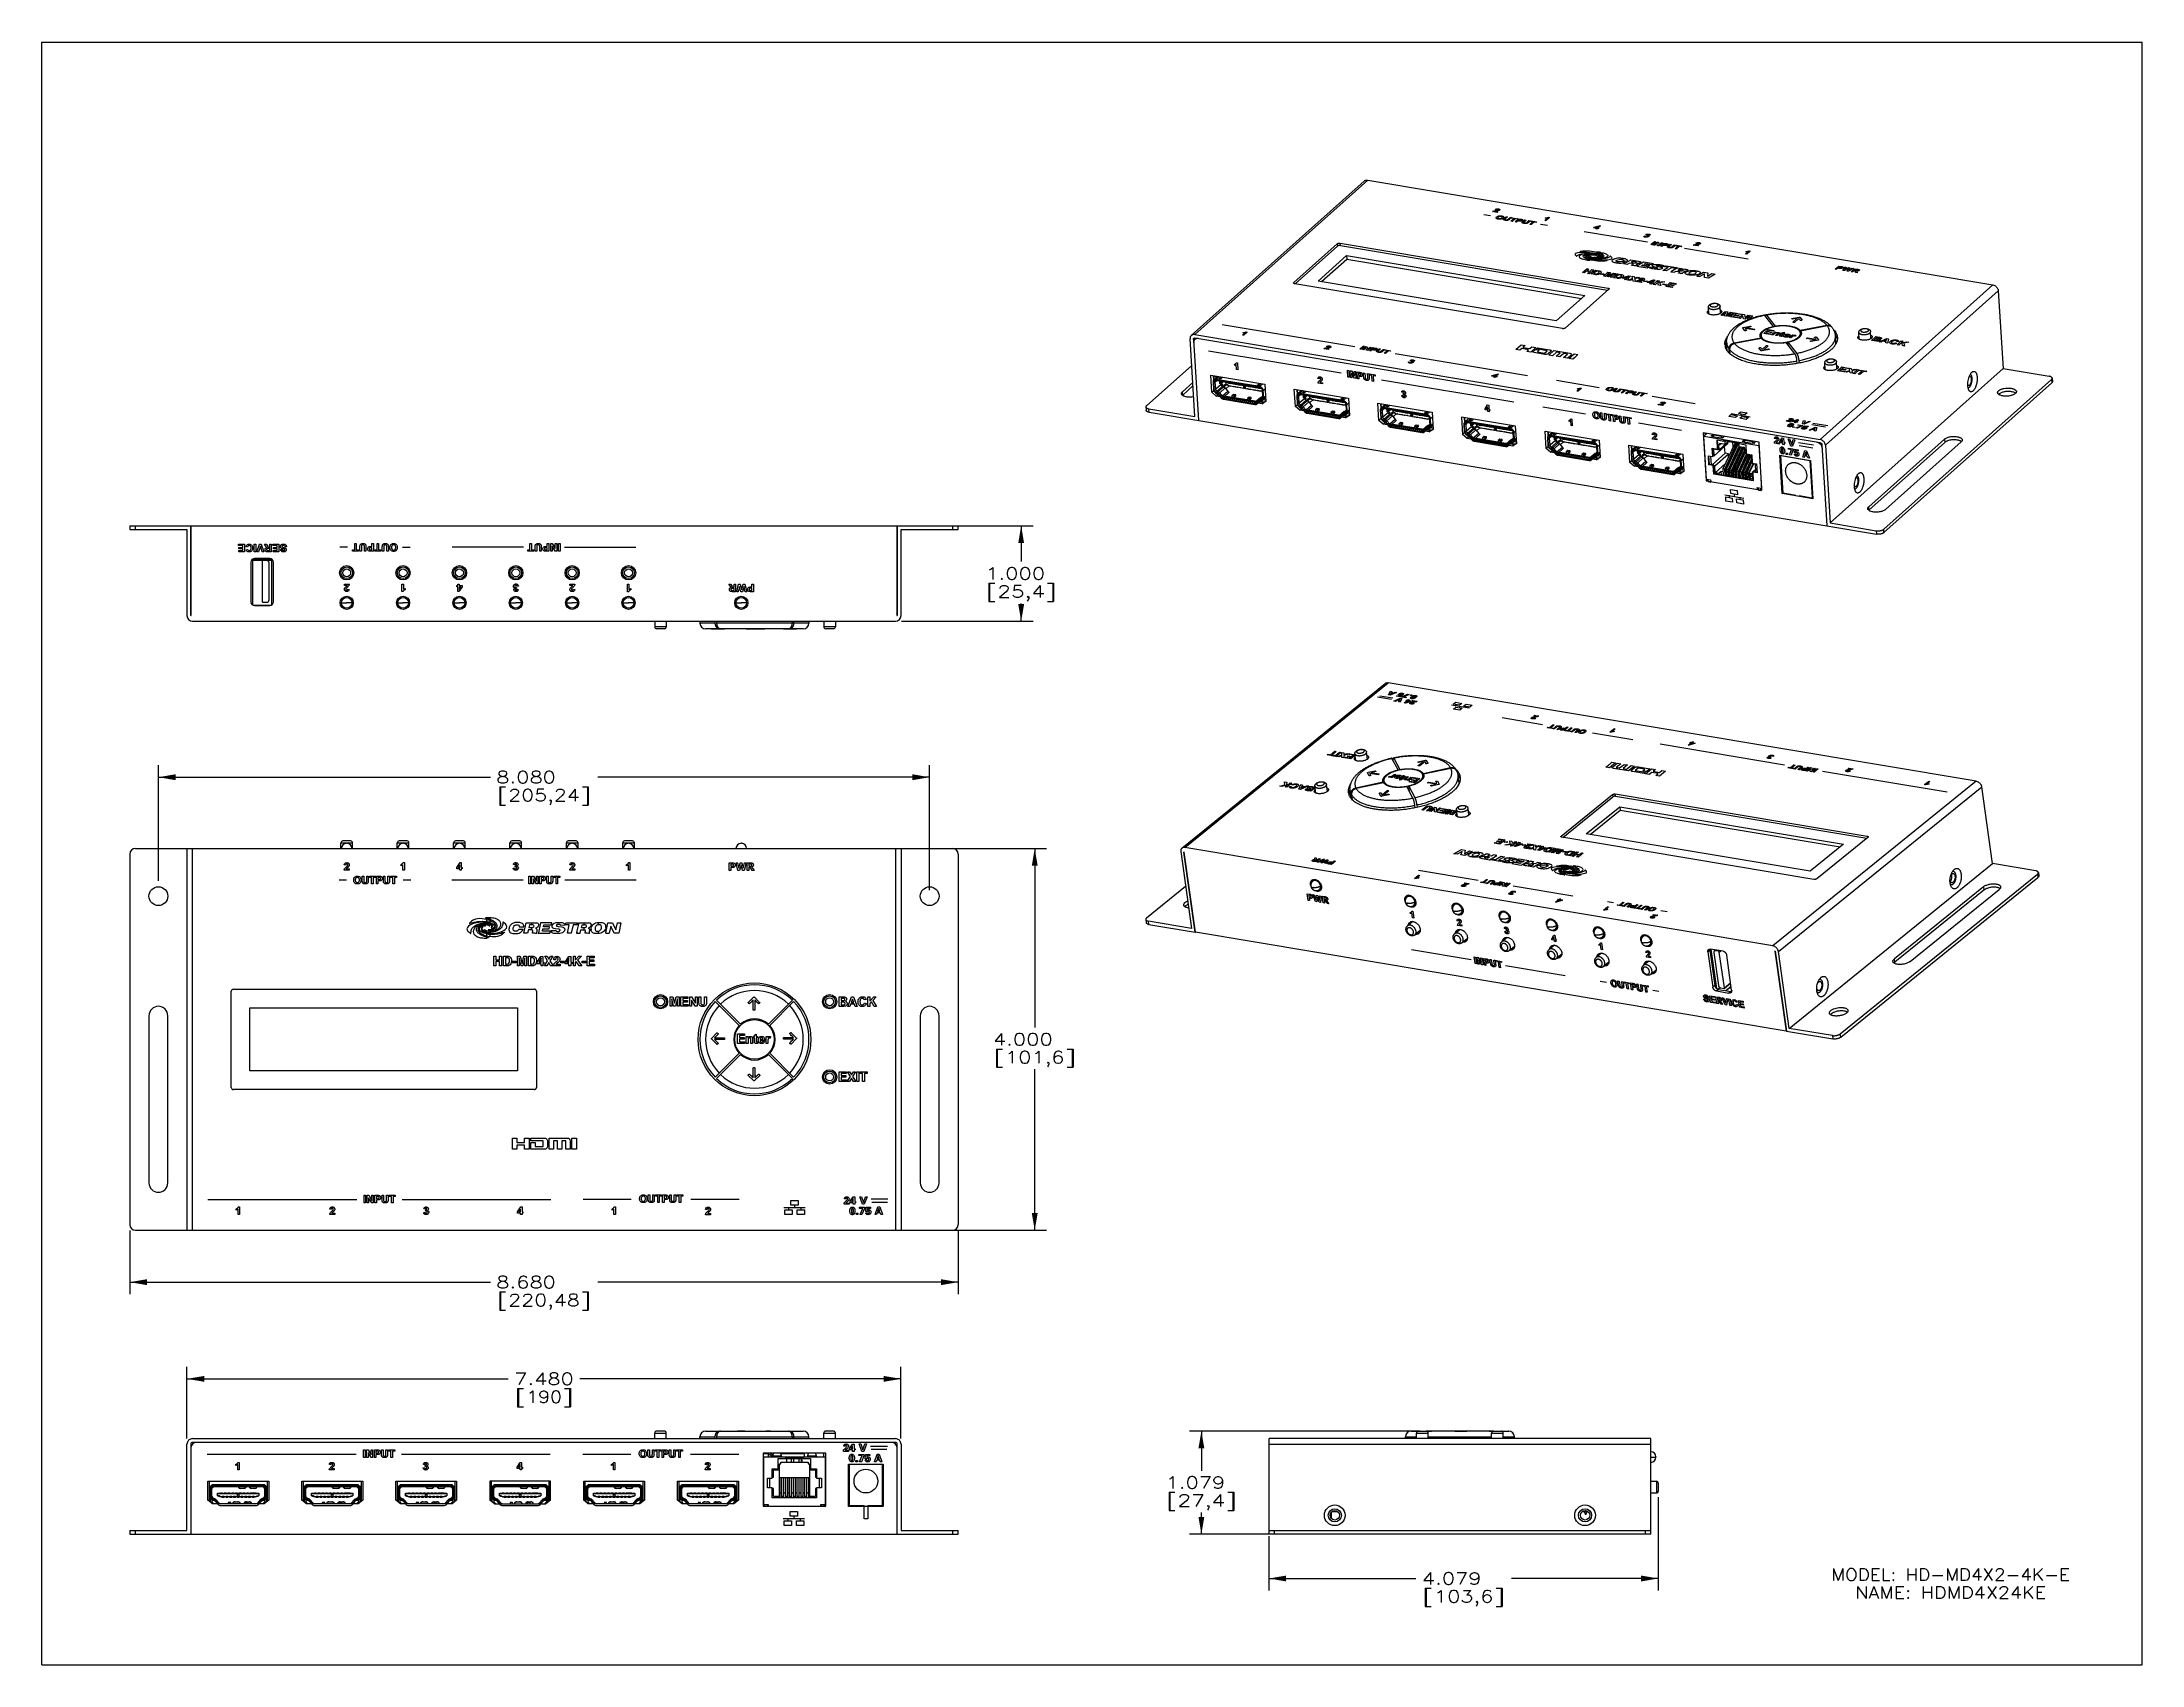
# Paper-space layout 'HD-MD4X2-4K-E_1' of a CAD drawing. Header units: inches. Extents: x 0 to 22, y 0 to 17.
import ezdxf
from ezdxf.enums import TextEntityAlignment as Align

# ---------------------------------------------------------------- set-up
doc = ezdxf.new("R2010")
doc.units = ezdxf.units.IN
doc.header["$LTSCALE"] = 1.21
doc.header["$MEASUREMENT"] = 0
doc.layers.get('0').update_dxf_attribs({"linetype": 'CONTINUOUS'})
doc.layers.add('DIM', color=7, linetype='CONTINUOUS')
doc.styles.get("Standard").update_dxf_attribs({"font": 'simplex.shx'})
doc.dimstyles.new('DIMSTYLE_1', dxfattribs={"dimtxt": 0.125, "dimasz": 0.18, "dimexe": 0.125, "dimexo": 0.0625, "dimgap": 0.0625, "dimtad": 0, "dimtih": 1, "dimtoh": 1, "dimdec": 3, "dimzin": 4, "dimdsep": 46, "dimtxsty": 'STANDARD', "dimblk": '_FILLED', "dimblk1": '_FILLED', "dimblk2": '_FILLED', "dimcen": 0.09, "dimadec": 0, "dimazin": 0, "dimtp": 0.001, "dimtm": 0.001, "dimtfac": 1, "dimtdec": 3, "dimtofl": 0, "dimtmove": 0, "dimatfit": 3, "dimldrblk": '_FILLED', "dimfxl": 1, "dimtolj": 1, "dimtzin": 4, "dimarcsym": 0})

psp = doc.layouts.new('HD-MD4X2-4K-E_1')

# ---------------------------------------------------------------- texts
at = {"layer": 'DIM', "color": 5, "linetype": 'CONTINUOUS'}
for s, p, p2 in [('MODEL: HD-MD4X2-4K-E', (18.7452, 0.8841), (21.2452, 0.8841)), ('NAME: HDMD4X24KE', (18.9952, 0.6966), (20.9952, 0.6966))]:
    psp.add_text(s, height=0.125, dxfattribs=at).set_placement(p, p2, align=Align.FIT)

# ---------------------------------------------------------------- blocks, each defined once
blk = doc.blocks.new('_FILLED')
at = {"color": 0, "linetype": 'BYBLOCK'}
blk.add_solid([(0, 0), (-1, 0.17), (-1, -0.17)], dxfattribs=at)
blk = doc.blocks.new('*D0')
at = {"layer": 'DIM', "color": 5, "linetype": 'CONTINUOUS'}
for p, q in [((16.933, 1.759), (16.933, 0.781)), ((12.854, 1.348), (12.854, 0.781)), ((12.854, 0.906), (14.394, 0.906)), ((16.933, 0.906), (15.394, 0.906))]:
    blk.add_line(p, q, dxfattribs=at)
at = {"layer": 'DIM', "color": 5, "linetype": 'CONTINUOUS', "xscale": 0.18, "yscale": 0.18, "zscale": 0.18, "rotation": 180}
blk.add_blockref('_FILLED', (12.854, 0.906), dxfattribs=at)
at = {"layer": 'DIM', "color": 5, "linetype": 'CONTINUOUS', "xscale": 0.18, "yscale": 0.18, "zscale": 0.18}
blk.add_blockref('_FILLED', (16.933, 0.906), dxfattribs=at)
at = {"layer": 'DIM', "color": 5, "linetype": 'CONTINUOUS'}
for s, p, p2 in [('4.079', (14.456, 0.844), (15.081, 0.844)), ('[', (14.456, 0.656), (14.581, 0.656)), ('103,6', (14.581, 0.656), (15.206, 0.656)), (']', (15.206, 0.656), (15.331, 0.656))]:
    blk.add_text(s, height=0.125, dxfattribs=at).set_placement(p, p2, align=Align.FIT)
blk = doc.blocks.new('*D1')
at = {"layer": 'DIM', "color": 5, "linetype": 'CONTINUOUS'}
for p, q in [((14.437, 2.45), (12.021, 2.45)), ((12.146, 2.45), (12.146, 2.035)), ((12.146, 1.371), (12.146, 1.598)), ((12.851, 1.371), (12.021, 1.371))]:
    blk.add_line(p, q, dxfattribs=at)
at = {"layer": 'DIM', "color": 5, "linetype": 'CONTINUOUS', "xscale": 0.18, "yscale": 0.18, "zscale": 0.18}
for p, rotation in [((12.146, 2.45), 90), ((12.146, 1.371), 270.0000000002)]:
    blk.add_blockref('_FILLED', p, dxfattribs=dict(at, rotation=rotation))
at = {"layer": 'DIM', "color": 5, "linetype": 'CONTINUOUS'}
for s, p, p2 in [('[', (11.771, 1.66), (11.896, 1.66)), ('1.079', (11.771, 1.848), (12.396, 1.848)), ('27,4', (11.896, 1.66), (12.396, 1.66)), (']', (12.396, 1.66), (12.521, 1.66))]:
    blk.add_text(s, height=0.125, dxfattribs=at).set_placement(p, p2, align=Align.FIT)
blk = doc.blocks.new('*D2')
at = {"layer": 'DIM', "color": 5, "linetype": 'CONTINUOUS'}
for p, q in [((1.519, 2.374), (1.519, 3.122)), ((8.999, 2.374), (8.999, 3.122)), ((1.519, 2.997), (4.884, 2.997)), ((8.999, 2.997), (5.634, 2.997))]:
    blk.add_line(p, q, dxfattribs=at)
at = {"layer": 'DIM', "color": 5, "linetype": 'CONTINUOUS', "xscale": 0.18, "yscale": 0.18, "zscale": 0.18, "rotation": 180}
blk.add_blockref('_FILLED', (1.519, 2.997), dxfattribs=at)
at = {"layer": 'DIM', "color": 5, "linetype": 'CONTINUOUS', "xscale": 0.18, "yscale": 0.18, "zscale": 0.18}
blk.add_blockref('_FILLED', (8.999, 2.997), dxfattribs=at)
at = {"layer": 'DIM', "color": 5, "linetype": 'CONTINUOUS'}
for s, p, p2 in [('7.480', (4.947, 2.935), (5.572, 2.935)), ('[', (4.947, 2.747), (5.072, 2.747)), ('190', (5.072, 2.747), (5.447, 2.747)), (']', (5.447, 2.747), (5.572, 2.747))]:
    blk.add_text(s, height=0.125, dxfattribs=at).set_placement(p, p2, align=Align.FIT)
blk = doc.blocks.new('*D3')
at = {"layer": 'DIM', "color": 5, "linetype": 'CONTINUOUS'}
for p, q in [((0.919, 4.55), (0.919, 3.885)), ((9.599, 4.55), (9.599, 3.885)), ((0.919, 4.01), (4.697, 4.01)), ((9.599, 4.01), (5.822, 4.01))]:
    blk.add_line(p, q, dxfattribs=at)
at = {"layer": 'DIM', "color": 5, "linetype": 'CONTINUOUS', "xscale": 0.18, "yscale": 0.18, "zscale": 0.18, "rotation": 180}
blk.add_blockref('_FILLED', (0.919, 4.01), dxfattribs=at)
at = {"layer": 'DIM', "color": 5, "linetype": 'CONTINUOUS', "xscale": 0.18, "yscale": 0.18, "zscale": 0.18}
blk.add_blockref('_FILLED', (9.599, 4.01), dxfattribs=at)
at = {"layer": 'DIM', "color": 5, "linetype": 'CONTINUOUS'}
for s, p, p2 in [('8.680', (4.759, 3.948), (5.384, 3.948)), ('[', (4.759, 3.76), (4.884, 3.76)), ('220,48', (4.884, 3.76), (5.634, 3.76)), (']', (5.634, 3.76), (5.759, 3.76))]:
    blk.add_text(s, height=0.125, dxfattribs=at).set_placement(p, p2, align=Align.FIT)
blk = doc.blocks.new('*D4')
at = {"layer": 'DIM', "color": 5, "linetype": 'CONTINUOUS'}
for p, q in [((9.003, 8.553), (10.525, 8.553)), ((10.4, 8.553), (10.4, 6.678)), ((10.4, 4.553), (10.4, 6.241)), ((9.003, 4.553), (10.525, 4.553))]:
    blk.add_line(p, q, dxfattribs=at)
at = {"layer": 'DIM', "color": 5, "linetype": 'CONTINUOUS', "xscale": 0.18, "yscale": 0.18, "zscale": 0.18}
for p, rotation in [((10.4, 8.553), 90), ((10.4, 4.553), 270)]:
    blk.add_blockref('_FILLED', p, dxfattribs=dict(at, rotation=rotation))
at = {"layer": 'DIM', "color": 5, "linetype": 'CONTINUOUS'}
for s, p, p2 in [('4.000', (9.963, 6.491), (10.588, 6.491)), ('[', (9.963, 6.303), (10.088, 6.303)), ('101,6', (10.088, 6.303), (10.713, 6.303)), (']', (10.713, 6.303), (10.838, 6.303))]:
    blk.add_text(s, height=0.125, dxfattribs=at).set_placement(p, p2, align=Align.FIT)
blk = doc.blocks.new('*D5')
at = {"layer": 'DIM', "color": 5, "linetype": 'CONTINUOUS'}
for p, q in [((1.219, 8.214), (1.219, 9.424)), ((1.219, 9.299), (4.697, 9.299)), ((9.299, 9.299), (5.822, 9.299)), ((9.299, 8.116), (9.299, 9.424))]:
    blk.add_line(p, q, dxfattribs=at)
at = {"layer": 'DIM', "color": 5, "linetype": 'CONTINUOUS', "xscale": 0.18, "yscale": 0.18, "zscale": 0.18, "rotation": 180}
blk.add_blockref('_FILLED', (1.219, 9.299), dxfattribs=at)
at = {"layer": 'DIM', "color": 5, "linetype": 'CONTINUOUS', "xscale": 0.18, "yscale": 0.18, "zscale": 0.18}
blk.add_blockref('_FILLED', (9.299, 9.299), dxfattribs=at)
at = {"layer": 'DIM', "color": 5, "linetype": 'CONTINUOUS'}
for s, p, p2 in [('8.080', (4.759, 9.236), (5.384, 9.236)), ('[', (4.759, 9.049), (4.884, 9.049)), ('205,24', (4.884, 9.049), (5.634, 9.049)), (']', (5.634, 9.049), (5.759, 9.049))]:
    blk.add_text(s, height=0.125, dxfattribs=at).set_placement(p, p2, align=Align.FIT)
blk = doc.blocks.new('*D6')
at = {"layer": 'DIM', "color": 5, "linetype": 'CONTINUOUS'}
for p, q in [((9.018, 11.932), (10.383, 11.932)), ((10.258, 11.932), (10.258, 11.557)), ((10.258, 10.932), (10.258, 11.12)), ((9.003, 10.932), (10.383, 10.932))]:
    blk.add_line(p, q, dxfattribs=at)
at = {"layer": 'DIM', "color": 5, "linetype": 'CONTINUOUS', "xscale": 0.18, "yscale": 0.18, "zscale": 0.18}
for p, rotation in [((10.258, 11.932), 90), ((10.258, 10.932), 270)]:
    blk.add_blockref('_FILLED', p, dxfattribs=dict(at, rotation=rotation))
at = {"layer": 'DIM', "color": 5, "linetype": 'CONTINUOUS'}
for s, p, p2 in [('1.000', (9.883, 11.37), (10.508, 11.37)), ('[', (9.883, 11.182), (10.008, 11.182)), ('25,4', (10.008, 11.182), (10.508, 11.182)), (']', (10.508, 11.182), (10.633, 11.182))]:
    blk.add_text(s, height=0.125, dxfattribs=at).set_placement(p, p2, align=Align.FIT)

# ---------------------------------------------------------------- dimensions: what is measured, and where the dimension line sits
for base, p1, p2, angle, picture, middle in [((10.2583, 10.9324), (8.956, 11.9324), (8.9402, 10.9324), 270, '*D6', (10.2583, 11.3386)), ((1.219, 9.2989), (9.2993, 8.0534), (1.219, 8.1517), 180, '*D5', (5.2591, 9.2051)), ((10.4004, 8.5534), (8.9402, 4.5534), (8.9402, 8.5534), 90, '*D4', (10.4004, 6.4596)), ((0.919, 4.0104), (9.5993, 4.6125), (0.919, 4.6125), 180, '*D3', (5.2591, 3.9167)), ((1.519, 2.9973), (8.9993, 2.3118), (1.519, 2.3118), 180, '*D2', (5.2591, 2.9036)), ((12.1458, 1.3709), (14.4994, 2.4496), (12.9133, 1.3709), 270, '*D1', (12.1458, 1.8165))]:
    dim = psp.add_linear_dim(base=base, p1=p1, p2=p2, angle=angle, dimstyle='DIMSTYLE_1', dxfattribs=at)
    dim.commit()
    dim.dimension.update_dxf_attribs({"geometry": picture, "text_midpoint": middle, "dimtype": 160})
dim = psp.add_linear_dim(base=(16.933, 0.9061), p1=(12.8543, 1.4103), p2=(16.933, 1.8217), dimstyle='DIMSTYLE_1', dxfattribs=at)
dim.commit()
dim.dimension.update_dxf_attribs({"geometry": '*D0', "text_midpoint": (14.8936, 0.8124), "dimtype": 160})

# ---------------------------------------------------------------- linework, layer by layer
at = {"color": 7, "linetype": 'CONTINUOUS'}
for p, q in [((0, 0), (0, 17)), ((0, 17), (22, 17)), ((22, 0), (22, 17)), ((13.8523, 15.5435), (12.0405, 13.9257)), ((12.0765, 13.935), (13.8883, 15.5527)), ((13.8883, 15.5527), (20.439, 14.4553)), ((15.1734, 15.1778), (15.1033, 15.1895)), ((15.2442, 15.2156), (15.1967, 15.2236)), ((15.2237, 15.2258), (15.2506, 15.2213)), ((15.2366, 15.2432), (15.2238, 15.2461)), ((15.2506, 15.2213), (15.2442, 15.2156)), ((15.3181, 15.1529), (15.3373, 15.1701)), ((15.3516, 15.1677), (15.332, 15.1502)), ((15.3373, 15.1701), (15.3516, 15.1677)), ((15.3595, 15.1452), (15.3794, 15.163)), ((15.3937, 15.1606), (15.3748, 15.1437)), ((15.3794, 15.163), (15.3937, 15.1606)), ((15.3887, 15.1232), (15.4186, 15.15)), ((15.403, 15.1208), (15.3887, 15.1232)), ((15.3977, 15.1535), (15.4037, 15.1589)), ((15.4186, 15.15), (15.3977, 15.1535)), ((15.4329, 15.1476), (15.403, 15.1208)), ((15.4037, 15.1589), (15.46, 15.1495)), ((15.4539, 15.1441), (15.4329, 15.1476)), ((15.4331, 15.1158), (15.4692, 15.148)), ((15.4474, 15.1134), (15.4331, 15.1158)), ((15.461, 15.1255), (15.4474, 15.1134)), ((15.46, 15.1495), (15.4539, 15.1441)), ((15.4703, 15.124), (15.461, 15.1255)), ((15.4773, 15.1401), (15.4671, 15.131)), ((15.4671, 15.131), (15.4749, 15.1297)), ((15.4692, 15.148), (15.4921, 15.1441)), ((15.4843, 15.139), (15.4773, 15.1401)), ((15.5158, 15.1198), (15.535, 15.1369)), ((15.5493, 15.1345), (15.5298, 15.1171)), ((15.535, 15.1369), (15.5493, 15.1345)), ((15.5572, 15.1121), (15.5771, 15.1299)), ((15.5914, 15.1275), (15.5725, 15.1106)), ((15.5771, 15.1299), (15.5914, 15.1275)), ((15.5864, 15.0901), (15.6164, 15.1168)), ((15.6007, 15.0877), (15.5864, 15.0901)), ((15.5954, 15.1204), (15.6015, 15.1258)), ((15.6164, 15.1168), (15.5954, 15.1204)), ((15.6307, 15.1144), (15.6007, 15.0877)), ((15.6015, 15.1258), (15.6577, 15.1164)), ((15.6516, 15.1109), (15.6307, 15.1144)), ((15.6577, 15.1164), (15.6516, 15.1109)), ((15.7704, 15.0779), (15.7003, 15.0896)), ((15.7445, 15.1317), (15.7705, 15.155)), ((15.758, 15.1294), (15.7445, 15.1317)), ((15.7477, 15.1532), (15.754, 15.1588)), ((15.7942, 15.1617), (15.758, 15.1294)), ((15.7832, 15.1636), (15.7942, 15.1617)), ((16.8203, 14.9019), (16.1547, 15.0134)), ((16.2544, 15.0541), (16.2605, 15.0595)), ((16.2834, 15.0493), (16.2544, 15.0541)), ((16.2605, 15.0595), (16.314, 15.0748)), ((16.3018, 15.0657), (16.2732, 15.0574)), ((16.2732, 15.0574), (16.2894, 15.0547)), ((16.2761, 15.0428), (16.2834, 15.0493)), ((16.2893, 15.0406), (16.2761, 15.0428)), ((16.2965, 15.0471), (16.2893, 15.0406)), ((16.2894, 15.0547), (16.3018, 15.0657)), ((16.3053, 15.0456), (16.2965, 15.0471)), ((16.3254, 15.0729), (16.3026, 15.0525)), ((16.3026, 15.0525), (16.3114, 15.051)), ((16.3114, 15.051), (16.3053, 15.0456)), ((16.314, 15.0748), (16.3254, 15.0729)), ((16.7839, 14.9682), (16.7979, 14.9667)), ((16.8136, 14.9804), (16.8021, 14.9834)), ((16.808, 14.9713), (16.8152, 14.976)), ((13.114, 14.4802), (13.5696, 14.887)), ((13.1285, 14.4669), (13.5712, 14.8622)), ((13.3696, 14.4965), (13.6674, 14.7624)), ((13.5696, 14.887), (13.5712, 14.8622)), ((13.6016, 14.8679), (13.6, 14.8928)), ((13.6, 14.8928), (16.4068, 14.4226)), ((13.6016, 14.8679), (16.4012, 14.399)), ((13.6674, 14.7624), (13.6696, 14.7268)), ((13.6674, 14.7624), (16.1616, 14.3445)), ((16.0643, 14.7839), (16.0635, 14.7832)), ((16.2405, 14.7445), (16.2383, 14.7425)), ((16.2683, 14.7693), (16.2705, 14.7713)), ((16.2736, 14.744), (16.2725, 14.743)), ((16.2755, 14.7758), (16.2794, 14.7793)), ((16.2833, 14.7827), (16.2932, 14.7916)), ((16.2932, 14.7916), (16.2987, 14.7897)), ((16.3035, 14.7707), (16.299, 14.7667)), ((16.3028, 14.8002), (16.2996, 14.7973)), ((16.3166, 14.7824), (16.3081, 14.7747)), ((16.3314, 14.7956), (16.3231, 14.7882)), ((16.8553, 14.8776), (16.8913, 14.9097)), ((16.8696, 14.8752), (16.8553, 14.8776)), ((16.9056, 14.9073), (16.8696, 14.8752)), ((16.8834, 14.8728), (16.9194, 14.905)), ((16.8966, 14.8706), (16.8834, 14.8728)), ((16.8913, 14.9097), (16.9056, 14.9073)), ((16.9202, 14.8917), (16.8966, 14.8706)), ((16.9194, 14.905), (16.9333, 14.9027)), ((16.9252, 14.8658), (16.9202, 14.8917)), ((16.9395, 14.8634), (16.9252, 14.8658)), ((16.9333, 14.9027), (16.9382, 14.8763)), ((16.9382, 14.8763), (16.9623, 14.8978)), ((16.9755, 14.8956), (16.9395, 14.8634)), ((16.9546, 14.8609), (16.9906, 14.8931)), ((16.9689, 14.8585), (16.9546, 14.8609)), ((16.9623, 14.8978), (16.9755, 14.8956)), ((16.9825, 14.8707), (16.9689, 14.8585)), ((16.9918, 14.8691), (16.9825, 14.8707)), ((16.9988, 14.8852), (16.9886, 14.8761)), ((16.9886, 14.8761), (16.9964, 14.8748)), ((16.9906, 14.8931), (17.0136, 14.8892)), ((17.0057, 14.8841), (16.9988, 14.8852)), ((17.0373, 14.8649), (17.0565, 14.8821)), ((17.0708, 14.8797), (17.0512, 14.8622)), ((17.0565, 14.8821), (17.0708, 14.8797)), ((17.0787, 14.8572), (17.0986, 14.875)), ((17.1129, 14.8726), (17.094, 14.8557)), ((17.0986, 14.875), (17.1129, 14.8726)), ((17.1079, 14.8352), (17.1378, 14.862)), ((17.1222, 14.8328), (17.1079, 14.8352)), ((17.1168, 14.8655), (17.1229, 14.8709)), ((17.1378, 14.862), (17.1168, 14.8655)), ((17.1521, 14.8596), (17.1222, 14.8328)), ((17.1229, 14.8709), (17.1792, 14.8615)), ((17.1731, 14.8561), (17.1521, 14.8596)), ((17.1792, 14.8615), (17.1731, 14.8561)), ((17.8731, 14.7256), (17.2075, 14.8371)), ((17.3464, 14.8634), (17.2988, 14.8714)), ((17.3258, 14.8736), (17.3528, 14.8691)), ((17.3387, 14.891), (17.3259, 14.8939)), ((17.3528, 14.8691), (17.3464, 14.8634)), ((17.8467, 14.7795), (17.8727, 14.8027)), ((17.8602, 14.7772), (17.8467, 14.7795)), ((17.8499, 14.801), (17.8562, 14.8066)), ((17.8964, 14.8095), (17.8602, 14.7772)), ((17.8854, 14.8114), (17.8964, 14.8095)), ((13.405, 14.4905), (13.6696, 14.7268)), ((13.6696, 14.7268), (16.1284, 14.3149)), ((16.1394, 14.5851), (16.1847, 14.6255)), ((16.1579, 14.582), (16.1394, 14.5851)), ((16.1781, 14.6001), (16.1579, 14.582)), ((16.2127, 14.5943), (16.1781, 14.6001)), ((16.1847, 14.6255), (16.2031, 14.6224)), ((16.2031, 14.6224), (16.1859, 14.607)), ((16.1859, 14.607), (16.2205, 14.6012)), ((16.1924, 14.5762), (16.2127, 14.5943)), ((16.2109, 14.5731), (16.1924, 14.5762)), ((16.2059, 14.7137), (16.2091, 14.7165)), ((16.2101, 14.7241), (16.2155, 14.7222)), ((16.2562, 14.6136), (16.2109, 14.5731)), ((16.2155, 14.7222), (16.2255, 14.7311)), ((16.2205, 14.6012), (16.2377, 14.6167)), ((16.2287, 14.5702), (16.2739, 14.6106)), ((16.267, 14.5637), (16.2287, 14.5702)), ((16.2293, 14.7345), (16.2332, 14.738)), ((16.2377, 14.6167), (16.2562, 14.6136)), ((16.2523, 14.725), (16.2408, 14.7147)), ((16.2841, 14.6005), (16.2546, 14.5742)), ((16.2546, 14.5742), (16.2717, 14.5713)), ((16.2606, 14.7323), (16.2563, 14.7285)), ((16.2678, 14.7388), (16.265, 14.7363)), ((16.2739, 14.6106), (16.3123, 14.6042)), ((16.3013, 14.5977), (16.2841, 14.6005)), ((16.3246, 14.5683), (16.3329, 14.5757)), ((16.3583, 14.5627), (16.3246, 14.5683)), ((16.3329, 14.5757), (16.3666, 14.5701)), ((16.3666, 14.5701), (16.3583, 14.5627)), ((16.3585, 14.5484), (16.4038, 14.5888)), ((16.3758, 14.5455), (16.3585, 14.5484)), ((16.4064, 14.5729), (16.3758, 14.5455)), ((16.3924, 14.5427), (16.4137, 14.5795)), ((16.4105, 14.5397), (16.3924, 14.5427)), ((16.4038, 14.5888), (16.4308, 14.5843)), ((16.4137, 14.5795), (16.4064, 14.5729)), ((16.4653, 14.5708), (16.4105, 14.5397)), ((16.4308, 14.5843), (16.4114, 14.5498)), ((16.4114, 14.5498), (16.4631, 14.5789)), ((16.4272, 14.5369), (16.4578, 14.5642)), ((16.4446, 14.534), (16.4272, 14.5369)), ((16.4443, 14.7298), (16.4454, 14.7307)), ((16.4898, 14.5744), (16.4446, 14.534)), ((16.4578, 14.5642), (16.4653, 14.5708)), ((16.4616, 14.5311), (16.5069, 14.5716)), ((16.5, 14.5247), (16.4616, 14.5311)), ((16.4631, 14.5789), (16.4898, 14.5744)), ((16.5171, 14.5615), (16.4875, 14.5351)), ((16.4875, 14.5351), (16.5047, 14.5323)), ((16.5069, 14.5716), (16.5452, 14.5651)), ((16.5342, 14.5586), (16.5171, 14.5615)), ((16.584, 14.6932), (16.543, 14.7)), ((16.5542, 14.5258), (16.5618, 14.5326)), ((16.5888, 14.52), (16.5542, 14.5258)), ((16.561, 14.7103), (16.602, 14.7035)), ((16.5618, 14.5326), (16.621, 14.5514)), ((16.5726, 14.6758), (16.6438, 14.7172)), ((16.6081, 14.6699), (16.5726, 14.6758)), ((16.6148, 14.5432), (16.5738, 14.5298)), ((16.5738, 14.5298), (16.5957, 14.5261)), ((16.5957, 14.5261), (16.6148, 14.5432)), ((16.631, 14.6831), (16.6081, 14.6699)), ((16.612, 14.506), (16.6636, 14.5218)), ((16.6403, 14.5481), (16.6125, 14.5233)), ((16.6125, 14.5233), (16.6224, 14.5216)), ((16.6224, 14.5216), (16.6155, 14.5155)), ((16.621, 14.5514), (16.6403, 14.5481)), ((16.6571, 14.6788), (16.631, 14.6831)), ((16.6438, 14.7172), (16.7209, 14.7043)), ((16.6641, 14.7024), (16.6469, 14.6924)), ((16.6469, 14.6924), (16.6736, 14.6879)), ((16.6636, 14.5218), (16.6586, 14.5461)), ((16.6586, 14.5461), (16.6808, 14.5424)), ((16.6711, 14.6884), (16.6598, 14.6783)), ((16.6887, 14.6983), (16.6641, 14.7024)), ((16.6808, 14.5424), (16.682, 14.5266)), ((16.682, 14.5266), (16.713, 14.537)), ((16.694, 14.7088), (16.6832, 14.6992)), ((16.7345, 14.5334), (16.6854, 14.5185)), ((16.7126, 14.6791), (16.7055, 14.6791)), ((16.7055, 14.6791), (16.71, 14.6769)), ((16.7786, 14.6946), (16.7074, 14.6532)), ((16.7074, 14.6532), (16.8156, 14.6351)), ((16.7104, 14.655), (16.7083, 14.6531)), ((16.713, 14.537), (16.7345, 14.5334)), ((16.7521, 14.6922), (16.7454, 14.6863)), ((16.7461, 14.6867), (16.7454, 14.6863)), ((16.7579, 14.6564), (16.7715, 14.6643)), ((16.8311, 14.6441), (16.7579, 14.6564)), ((16.7715, 14.6643), (16.8281, 14.6549)), ((16.8834, 14.677), (16.7786, 14.6946)), ((16.7862, 14.6729), (16.7989, 14.6803)), ((16.8428, 14.6634), (16.7862, 14.6729)), ((16.7989, 14.6803), (16.8688, 14.6686)), ((16.8156, 14.6351), (16.8311, 14.6441)), ((16.8281, 14.6549), (16.8428, 14.6634)), ((16.8432, 14.6448), (16.8358, 14.6381)), ((16.8369, 14.6424), (16.8381, 14.6438)), ((16.8381, 14.6438), (16.8387, 14.6441)), ((16.8387, 14.6441), (16.8403, 14.6453)), ((16.8403, 14.6453), (16.8844, 14.6379)), ((16.8688, 14.6686), (16.8834, 14.677)), ((16.88, 14.6776), (16.8719, 14.6704)), ((16.9149, 14.6393), (16.8874, 14.6459)), ((16.9251, 14.6514), (16.9581, 14.6431)), ((16.9959, 14.6454), (16.9531, 14.6519)), ((16.9797, 14.6076), (17.0357, 14.6401)), ((17.0147, 14.6018), (16.9797, 14.6076)), ((16.9973, 14.6466), (16.9959, 14.6454)), ((17.0357, 14.6401), (16.9973, 14.6466)), ((16.999, 14.6505), (16.9991, 14.6469)), ((16.9991, 14.6469), (17.0134, 14.6553)), ((17.0134, 14.6553), (17.1237, 14.6368)), ((17.0707, 14.6343), (17.0147, 14.6018)), ((17.1343, 14.635), (17.0631, 14.5937)), ((17.0631, 14.5937), (17.0986, 14.5877)), ((17.0806, 14.6039), (17.0682, 14.5928)), ((17.1084, 14.628), (17.0707, 14.6343)), ((17.0986, 14.5877), (17.1214, 14.601)), ((17.1185, 14.6377), (17.1077, 14.6281)), ((17.1237, 14.6368), (17.1084, 14.628)), ((17.1214, 14.601), (17.1476, 14.5966)), ((17.1343, 14.635), (17.2114, 14.6221)), ((17.1374, 14.6102), (17.1546, 14.6202)), ((17.1374, 14.6102), (17.1641, 14.6058)), ((17.1503, 14.5961), (17.1616, 14.6062)), ((17.1546, 14.6202), (17.1792, 14.6161)), ((17.1737, 14.617), (17.1844, 14.6266)), ((17.2031, 14.5969), (17.1959, 14.597)), ((17.1959, 14.597), (17.2005, 14.5948)), ((17.2151, 14.5847), (17.2199, 14.5891)), ((17.2386, 14.6057), (17.2366, 14.6045)), ((17.2417, 14.6086), (17.2386, 14.6057)), ((17.2765, 14.5683), (17.2655, 14.5584)), ((17.3181, 14.6054), (17.3073, 14.5957)), ((17.3381, 14.5492), (17.3359, 14.548)), ((17.3359, 14.548), (17.3685, 14.5425)), ((17.3365, 14.5478), (17.3381, 14.5492)), ((17.3381, 14.5492), (17.4071, 14.5893)), ((17.3644, 14.5728), (17.361, 14.5707)), ((17.3728, 14.5802), (17.3644, 14.5728)), ((17.4163, 14.5702), (17.3685, 14.5425)), ((17.4071, 14.5893), (17.451, 14.582)), ((17.4159, 14.5345), (17.4163, 14.5702)), ((17.4574, 14.5276), (17.4159, 14.5345)), ((17.451, 14.582), (17.4476, 14.5471)), ((17.4476, 14.5471), (17.495, 14.5746)), ((17.5286, 14.569), (17.4574, 14.5276)), ((17.495, 14.5746), (17.5286, 14.569)), ((18.7866, 14.6214), (18.8226, 14.6536)), ((18.8008, 14.619), (18.7866, 14.6214)), ((18.8144, 14.6311), (18.8008, 14.619)), ((18.8237, 14.6296), (18.8144, 14.6311)), ((18.8308, 14.6457), (18.8205, 14.6366)), ((18.8205, 14.6366), (18.8283, 14.6353)), ((18.8226, 14.6536), (18.8455, 14.6497)), ((18.8377, 14.6446), (18.8308, 14.6457)), ((18.8662, 14.608), (18.8853, 14.643)), ((18.8817, 14.6054), (18.8662, 14.608)), ((18.9227, 14.6271), (18.8817, 14.6054)), ((18.8853, 14.643), (18.9, 14.6406)), ((18.9, 14.6406), (18.8859, 14.6167)), ((18.8859, 14.6167), (18.9236, 14.6366)), ((18.9098, 14.6007), (18.9227, 14.6271)), ((18.925, 14.5982), (18.9098, 14.6007)), ((18.9236, 14.6366), (18.9406, 14.6338)), ((18.9782, 14.6275), (18.925, 14.5982)), ((18.9406, 14.6338), (18.9278, 14.6092)), ((18.9278, 14.6092), (18.9638, 14.6299)), ((18.9532, 14.5935), (18.9892, 14.6256)), ((18.9675, 14.5911), (18.9532, 14.5935)), ((18.9638, 14.6299), (18.9782, 14.6275)), ((18.9825, 14.6045), (18.9675, 14.5911)), ((18.9854, 14.604), (18.9825, 14.6045)), ((18.9974, 14.6178), (18.9882, 14.6096)), ((18.9882, 14.6096), (18.9988, 14.6079)), ((18.9892, 14.6256), (19.0193, 14.6206)), ((18.9997, 14.5857), (18.9972, 14.5944)), ((19.0085, 14.6159), (18.9974, 14.6178)), ((19.0168, 14.5828), (18.9997, 14.5857)), ((19.0188, 14.6141), (19.0085, 14.6159)), ((19.0152, 14.5905), (19.0168, 14.5828)), ((13.1146, 14.471), (13.114, 14.4802)), ((15.9307, 13.9975), (13.1239, 14.4677)), ((15.8638, 14.0786), (13.3696, 14.4965)), ((16.1616, 14.3445), (15.8638, 14.0786)), ((16.4154, 14.4117), (15.9571, 14.0025)), ((16.4068, 14.4226), (16.4079, 14.405)), ((16.4165, 14.4128), (16.4154, 14.4117)), ((16.5792, 14.5114), (16.5888, 14.52)), ((16.5961, 14.5086), (16.5792, 14.5114)), ((16.6056, 14.5172), (16.5961, 14.5086)), ((16.6155, 14.5155), (16.6056, 14.5172)), ((16.6336, 14.5023), (16.612, 14.506)), ((16.6669, 14.5131), (16.6336, 14.5023)), ((16.6683, 14.4965), (16.6669, 14.5131)), ((16.6909, 14.4927), (16.6683, 14.4965)), ((16.6854, 14.5185), (16.6909, 14.4927)), ((16.756, 14.4818), (16.6961, 14.4919)), ((16.7255, 14.4951), (16.7637, 14.4887)), ((16.7427, 14.5147), (16.726, 14.5175)), ((16.7536, 14.4992), (16.7442, 14.4981)), ((16.7637, 14.4887), (16.756, 14.4818)), ((16.7771, 14.4925), (16.7854, 14.4999)), ((16.8107, 14.4869), (16.7771, 14.4925)), ((16.7854, 14.4999), (16.819, 14.4943)), ((16.819, 14.4943), (16.8107, 14.4869)), ((16.8147, 14.4821), (16.8224, 14.489)), ((16.8494, 14.4763), (16.8147, 14.4821)), ((16.8224, 14.489), (16.8816, 14.5077)), ((16.8754, 14.4996), (16.8344, 14.4861)), ((16.8344, 14.4861), (16.8562, 14.4825)), ((16.8398, 14.4678), (16.8494, 14.4763)), ((16.8566, 14.465), (16.8398, 14.4678)), ((16.8562, 14.4825), (16.8754, 14.4996)), ((16.8662, 14.4735), (16.8566, 14.465)), ((16.8761, 14.4719), (16.8662, 14.4735)), ((16.9009, 14.5045), (16.873, 14.4796)), ((16.873, 14.4796), (16.8829, 14.478)), ((16.8829, 14.478), (16.8761, 14.4719)), ((16.8802, 14.461), (16.9255, 14.5014)), ((16.8985, 14.458), (16.8802, 14.461)), ((16.8816, 14.5077), (16.9009, 14.5045)), ((16.9136, 14.4715), (16.8985, 14.458)), ((16.9272, 14.4741), (16.9136, 14.4715)), ((16.9438, 14.4984), (16.9251, 14.4817)), ((16.9251, 14.4817), (16.9781, 14.4926)), ((16.9255, 14.5014), (16.9438, 14.4984)), ((16.9348, 14.4519), (16.9272, 14.4741)), ((16.9587, 14.4479), (16.9348, 14.4519)), ((17.0021, 14.4886), (16.947, 14.4781)), ((16.947, 14.4781), (16.9587, 14.4479)), ((16.9758, 14.4592), (16.9841, 14.4666)), ((17.0095, 14.4536), (16.9758, 14.4592)), ((16.9781, 14.4926), (17.0021, 14.4886)), ((16.9841, 14.4666), (17.0178, 14.461)), ((17.0178, 14.461), (17.0095, 14.4536)), ((17.0106, 14.4392), (17.0559, 14.4796)), ((17.077, 14.428), (17.0106, 14.4392)), ((17.0485, 14.4538), (17.0369, 14.4434)), ((17.0369, 14.4434), (17.0852, 14.4353)), ((17.0908, 14.4467), (17.0485, 14.4538)), ((17.0559, 14.4796), (17.1201, 14.4688)), ((17.066, 14.4694), (17.0564, 14.4608)), ((17.0564, 14.4608), (17.0986, 14.4537)), ((17.1121, 14.4617), (17.066, 14.4694)), ((17.0852, 14.4353), (17.077, 14.428)), ((17.0986, 14.4537), (17.0908, 14.4467)), ((17.1201, 14.4688), (17.1121, 14.4617)), ((20.439, 14.4553), (18.6272, 12.8376)), ((18.6831, 12.7755), (20.4949, 14.3932)), ((20.4949, 14.3932), (20.5454, 13.5797)), ((17.4556, 14.1837), (17.4599, 14.1871)), ((17.4623, 14.1504), (17.4578, 14.2219)), ((17.5841, 14.1578), (17.5796, 14.2295)), ((17.5893, 14.1385), (17.6343, 14.1788)), ((17.6058, 14.1358), (17.5893, 14.1385)), ((17.6413, 14.1674), (17.6058, 14.1358)), ((17.6233, 14.1328), (17.6413, 14.1674)), ((17.6405, 14.13), (17.6233, 14.1328)), ((17.6343, 14.1788), (17.661, 14.1743)), ((17.6936, 14.1587), (17.6405, 14.13)), ((17.661, 14.1743), (17.6464, 14.1442)), ((17.6464, 14.1442), (17.693, 14.1689)), ((17.6581, 14.127), (17.6936, 14.1587)), ((17.6747, 14.1242), (17.6581, 14.127)), ((17.7197, 14.1645), (17.6747, 14.1242)), ((17.6899, 14.1217), (17.735, 14.1619)), ((17.7572, 14.1104), (17.6899, 14.1217)), ((17.693, 14.1689), (17.7197, 14.1645)), ((17.7276, 14.1364), (17.7154, 14.1255)), ((17.7154, 14.1255), (17.7648, 14.1172)), ((17.772, 14.1289), (17.7276, 14.1364)), ((17.735, 14.1619), (17.8006, 14.1509)), ((17.7452, 14.1521), (17.7352, 14.1432)), ((17.7352, 14.1432), (17.7797, 14.1357)), ((17.793, 14.1441), (17.7452, 14.1521)), ((17.7648, 14.1172), (17.7572, 14.1104)), ((17.7797, 14.1357), (17.772, 14.1289)), ((17.7726, 14.1078), (17.8176, 14.148)), ((17.7892, 14.1051), (17.7726, 14.1078)), ((17.8186, 14.1314), (17.7892, 14.1051)), ((17.8006, 14.1509), (17.793, 14.1441)), ((17.8176, 14.148), (17.835, 14.1451)), ((17.8249, 14.0991), (17.8186, 14.1314)), ((17.8427, 14.0961), (17.8249, 14.0991)), ((17.835, 14.1451), (17.8411, 14.1122)), ((17.8411, 14.1122), (17.8712, 14.1391)), ((17.8878, 14.1363), (17.8427, 14.0961)), ((17.8712, 14.1391), (17.8878, 14.1363)), ((17.8798, 14.1122), (17.9038, 14.1336)), ((17.9217, 14.1306), (17.8973, 14.1088)), ((17.9038, 14.1336), (17.9217, 14.1306)), ((17.9495, 14.1185), (17.9565, 14.1248)), ((17.9565, 14.1248), (17.9659, 14.1232)), ((18.1391, 14.0204), (18.0478, 14.136)), ((18.0665, 14.1395), (18.1578, 14.0239)), ((18.3331, 14.105), (18.405, 14.1186)), ((18.3418, 14.0658), (18.3886, 14.1076)), ((18.4061, 14.1047), (18.3593, 14.0629)), ((18.4156, 14.1169), (18.439, 14.0872)), ((12.0778, 13.0769), (12.0273, 13.8905)), ((12.0623, 13.8846), (12.0788, 13.8993)), ((12.0623, 13.8846), (12.115, 13.0356)), ((12.0765, 13.935), (18.6272, 12.8376)), ((18.6294, 12.802), (12.0787, 13.8994)), ((12.0858, 13.8915), (12.0921, 13.8972)), ((12.363, 14.0419), (13.7539, 13.8089)), ((12.5756, 13.9306), (12.6017, 13.9538)), ((12.5892, 13.9283), (12.5756, 13.9306)), ((12.5789, 13.9521), (12.5852, 13.9577)), ((12.6254, 13.9606), (12.5892, 13.9283)), ((12.6144, 13.9625), (12.6254, 13.9606)), ((17.7264, 13.8489), (18.0068, 13.9023)), ((18.0129, 13.8946), (17.7324, 13.8412)), ((17.8406, 13.9764), (17.8172, 14.0061)), ((17.8226, 14.0109), (17.8945, 14.0245)), ((17.9329, 13.9848), (17.841, 14.0002)), ((17.8499, 14.0082), (17.9418, 13.9928)), ((18.0068, 13.9023), (18.0074, 13.8935)), ((18.009, 13.9247), (18.0108, 13.8942)), ((18.0374, 13.9479), (18.0824, 13.9881)), ((18.1047, 13.9367), (18.0374, 13.9479)), ((18.075, 13.9626), (18.0628, 13.9517)), ((18.0628, 13.9517), (18.1123, 13.9435)), ((18.1194, 13.9552), (18.075, 13.9626)), ((18.0824, 13.9881), (18.148, 13.9772)), ((18.0926, 13.9784), (18.0827, 13.9694)), ((18.0827, 13.9694), (18.1271, 13.962)), ((18.1404, 13.9704), (18.0926, 13.9784)), ((18.1123, 13.9435), (18.1047, 13.9367)), ((18.1271, 13.962), (18.1194, 13.9552)), ((18.1195, 13.9342), (18.1521, 13.9633)), ((18.1364, 13.9313), (18.1195, 13.9342)), ((18.1512, 13.9445), (18.1364, 13.9313)), ((18.1394, 14.0159), (18.1391, 14.0204)), ((18.148, 13.9772), (18.1404, 13.9704)), ((18.1521, 13.9633), (18.1679, 13.9607)), ((18.1578, 14.0239), (18.158, 14.0196)), ((18.161, 13.9272), (18.1777, 13.9421)), ((18.178, 13.9244), (18.161, 13.9272)), ((18.1679, 13.9607), (18.1631, 13.9564)), ((18.1982, 13.9425), (18.178, 13.9244)), ((18.2075, 13.9317), (18.2217, 13.9444)), ((18.2139, 13.9457), (18.2208, 13.9518)), ((18.2217, 13.9444), (18.2139, 13.9457)), ((18.2208, 13.9518), (18.2286, 13.9505)), ((18.2386, 13.9415), (18.2255, 13.9298)), ((18.2316, 13.9231), (18.2264, 13.9169)), ((18.2286, 13.9505), (18.235, 13.9563)), ((18.235, 13.9563), (18.2571, 13.958)), ((18.2502, 13.9396), (18.2386, 13.9415)), ((18.2571, 13.958), (18.2455, 13.9477)), ((18.2455, 13.9477), (18.2571, 13.9457)), ((18.2571, 13.9457), (18.2502, 13.9396)), ((18.3051, 13.9178), (18.2626, 13.9249)), ((18.2681, 13.9295), (18.2935, 13.9253)), ((18.2838, 13.9177), (18.2993, 13.9135)), ((18.3043, 13.9032), (18.3369, 13.9323)), ((18.3213, 13.9004), (18.3043, 13.9032)), ((18.3314, 13.9094), (18.3213, 13.9004)), ((18.3369, 13.9323), (18.3527, 13.9297)), ((18.3527, 13.9297), (18.3481, 13.9256)), ((18.3776, 13.9246), (18.3648, 13.9188)), ((18.4176, 13.9804), (18.6981, 14.0337)), ((18.4187, 13.9626), (18.4176, 13.9804)), ((18.4215, 13.9503), (18.4232, 13.9228)), ((18.7041, 14.026), (18.4237, 13.9727)), ((18.4237, 13.9727), (18.4264, 13.9284)), ((18.5791, 13.8779), (18.4872, 13.8933)), ((18.4962, 13.9013), (18.588, 13.8859)), ((18.6065, 13.8752), (18.5346, 13.8615)), ((18.5884, 13.9097), (18.6118, 13.88)), ((18.7934, 13.8379), (18.7883, 13.9196)), ((18.7943, 13.916), (18.7885, 13.917)), ((18.7904, 13.9205), (18.7898, 13.9211)), ((19.032, 13.9196), (19.0363, 13.923)), ((19.0386, 13.8864), (19.0342, 13.9579)), ((19.1605, 13.8937), (19.156, 13.9654)), ((19.1657, 13.8739), (19.2108, 13.9141)), ((19.1958, 13.8689), (19.1657, 13.8739)), ((19.2032, 13.8885), (19.1912, 13.8777)), ((19.1912, 13.8777), (19.2077, 13.875)), ((19.2176, 13.8656), (19.1958, 13.8689)), ((19.2177, 13.886), (19.2032, 13.8885)), ((19.2211, 13.9044), (19.2107, 13.8951)), ((19.2107, 13.8951), (19.2224, 13.8932)), ((19.2108, 13.9141), (19.2461, 13.9082)), ((19.2314, 13.9027), (19.2211, 13.9044)), ((19.2224, 13.8932), (19.2355, 13.8912)), ((19.2465, 13.9), (19.2314, 13.9027)), ((19.2459, 13.8605), (19.3255, 13.8949)), ((19.2649, 13.8573), (19.2459, 13.8605)), ((19.2825, 13.8652), (19.2649, 13.8573)), ((19.3178, 13.8593), (19.2825, 13.8652)), ((19.3242, 13.884), (19.2955, 13.8711)), ((19.2955, 13.8711), (19.3197, 13.8671)), ((19.3197, 13.8671), (19.3242, 13.884)), ((19.3255, 13.8949), (19.3444, 13.8918)), ((19.3444, 13.8918), (19.3348, 13.8456)), ((19.4505, 13.8608), (19.4306, 13.8619)), ((19.4337, 13.829), (19.4787, 13.8692)), ((19.4965, 13.8663), (19.4765, 13.8484)), ((19.4765, 13.8484), (19.5326, 13.8602)), ((19.4787, 13.8692), (19.4965, 13.8663)), ((19.5326, 13.8602), (19.5566, 13.8562)), ((12.2205, 13.7662), (13.6114, 13.5332)), ((13.4761, 13.7798), (13.4285, 13.7877)), ((13.4555, 13.79), (13.4825, 13.7855)), ((13.4684, 13.8074), (13.4556, 13.8102)), ((13.4825, 13.7855), (13.4761, 13.7798)), ((13.8052, 13.7834), (13.8412, 13.8155)), ((13.8194, 13.781), (13.8052, 13.7834)), ((13.8555, 13.8132), (13.8194, 13.781)), ((13.8339, 13.7786), (13.87, 13.8107)), ((13.8472, 13.7763), (13.8339, 13.7786)), ((13.8412, 13.8155), (13.8555, 13.8132)), ((13.8707, 13.7974), (13.8472, 13.7763)), ((13.87, 13.8107), (13.8838, 13.8084)), ((13.8758, 13.7716), (13.8707, 13.7974)), ((13.89, 13.7692), (13.8758, 13.7716)), ((13.8838, 13.8084), (13.8887, 13.782)), ((13.8887, 13.782), (13.9128, 13.8035)), ((13.9261, 13.8013), (13.89, 13.7692)), ((13.9058, 13.7665), (13.9419, 13.7987)), ((13.9201, 13.7641), (13.9058, 13.7665)), ((13.9128, 13.8035), (13.9261, 13.8013)), ((13.9337, 13.7763), (13.9201, 13.7641)), ((13.943, 13.7747), (13.9337, 13.7763)), ((13.95, 13.7908), (13.9398, 13.7817)), ((13.9398, 13.7817), (13.9476, 13.7804)), ((13.9419, 13.7987), (13.9648, 13.7948)), ((13.9569, 13.7897), (13.95, 13.7908)), ((13.9892, 13.7704), (14.0084, 13.7875)), ((14.0227, 13.7851), (14.0032, 13.7677)), ((14.0084, 13.7875), (14.0227, 13.7851)), ((14.0306, 13.7627), (14.0505, 13.7805)), ((14.0648, 13.7781), (14.0459, 13.7612)), ((14.0505, 13.7805), (14.0648, 13.7781)), ((14.0605, 13.7406), (14.0905, 13.7673)), ((14.0748, 13.7382), (14.0605, 13.7406)), ((14.0695, 13.7708), (14.0756, 13.7763)), ((14.0905, 13.7673), (14.0695, 13.7708)), ((14.1048, 13.7649), (14.0748, 13.7382)), ((14.0756, 13.7763), (14.1318, 13.7669)), ((14.1257, 13.7614), (14.1048, 13.7649)), ((14.1318, 13.7669), (14.1257, 13.7614)), ((14.1756, 13.7383), (15.5609, 13.5062)), ((14.3151, 13.6493), (14.329, 13.6479)), ((14.3447, 13.6615), (14.3333, 13.6645)), ((14.3392, 13.6524), (14.3463, 13.6572)), ((15.4418, 13.7786), (15.4952, 13.8263)), ((15.4829, 13.7717), (15.4418, 13.7786)), ((15.502, 13.7888), (15.4829, 13.7717)), ((15.4952, 13.8263), (15.5363, 13.8194)), ((15.5737, 13.7768), (15.502, 13.7888)), ((15.5363, 13.8194), (15.5145, 13.7999)), ((15.5145, 13.7999), (15.5862, 13.7879)), ((15.5545, 13.7597), (15.5737, 13.7768)), ((15.5963, 13.7527), (15.5545, 13.7597)), ((15.5862, 13.7879), (15.608, 13.8074)), ((15.6498, 13.8004), (15.5963, 13.7527)), ((15.608, 13.8074), (15.6498, 13.8004)), ((15.6137, 13.7498), (15.6452, 13.778)), ((15.7408, 13.7285), (15.6137, 13.7498)), ((15.6452, 13.778), (15.685, 13.7714)), ((15.6537, 13.7857), (15.6672, 13.7975)), ((15.7688, 13.7664), (15.6537, 13.7857)), ((15.685, 13.7714), (15.6668, 13.755)), ((15.6668, 13.755), (15.7419, 13.7424)), ((15.6672, 13.7975), (15.7943, 13.7762)), ((15.7419, 13.7424), (15.7688, 13.7664)), ((15.8078, 13.759), (15.7825, 13.7364)), ((15.785, 13.721), (15.8385, 13.7688)), ((15.8248, 13.7144), (15.785, 13.721)), ((15.865, 13.7502), (15.8248, 13.7144)), ((15.8385, 13.7688), (16.0061, 13.7407)), ((15.8627, 13.708), (15.9029, 13.7439)), ((15.9023, 13.7014), (15.8627, 13.708)), ((15.9029, 13.7439), (15.865, 13.7502)), ((15.9425, 13.7372), (15.9023, 13.7014)), ((15.9402, 13.695), (15.9804, 13.7309)), ((15.98, 13.6884), (15.9402, 13.695)), ((15.9804, 13.7309), (15.9425, 13.7372)), ((16.0195, 13.7236), (15.98, 13.6884)), ((15.9969, 13.6856), (16.0503, 13.7333)), ((16.038, 13.6787), (15.9969, 13.6856)), ((16.0571, 13.6958), (16.038, 13.6787)), ((16.0503, 13.7333), (16.0914, 13.7264)), ((16.0622, 13.7005), (16.0571, 13.6958)), ((16.0696, 13.7069), (16.0622, 13.7005)), ((16.0914, 13.7264), (16.0696, 13.7069)), ((17.6539, 13.7672), (17.6488, 13.8488)), ((17.6763, 13.7411), (17.6736, 13.785)), ((17.6797, 13.7773), (17.6823, 13.7355)), ((18.0099, 13.7657), (17.9865, 13.7954)), ((18.0195, 13.7779), (18.0662, 13.8197)), ((18.0924, 13.7776), (18.0205, 13.764)), ((18.0838, 13.8168), (18.037, 13.775)), ((18.364, 13.7354), (18.2727, 13.851)), ((18.2914, 13.8546), (18.3827, 13.739)), ((18.2932, 13.825), (18.2914, 13.8546)), ((18.3871, 13.6328), (18.3855, 13.659)), ((18.4042, 13.6626), (18.4058, 13.6361)), ((18.8012, 13.8551), (18.7922, 13.8566)), ((18.8038, 13.5753), (18.7994, 13.647)), ((19.3153, 13.8489), (19.3178, 13.8593)), ((19.3348, 13.8456), (19.3153, 13.8489)), ((19.4174, 13.8494), (19.4319, 13.844)), ((19.4515, 13.826), (19.4337, 13.829)), ((19.4651, 13.8382), (19.4515, 13.826)), ((19.4871, 13.8425), (19.4651, 13.8382)), ((19.4903, 13.8196), (19.4871, 13.8425)), ((19.5134, 13.8157), (19.4903, 13.8196)), ((19.5566, 13.8562), (19.5058, 13.8461)), ((19.5058, 13.8461), (19.5134, 13.8157)), ((12.0445, 13.6133), (11.5707, 13.1903)), ((12.0557, 13.4331), (11.9479, 13.3369)), ((12.2547, 13.3305), (12.2436, 13.5097)), ((12.2436, 13.5097), (12.8111, 13.4146)), ((12.2686, 13.437), (12.2733, 13.3613)), ((12.2708, 13.5052), (12.2738, 13.4564)), ((12.2746, 13.5045), (12.2773, 13.4604)), ((12.2746, 13.4967), (12.3096, 13.4909)), ((12.2756, 13.4358), (12.2915, 13.4388)), ((12.2803, 13.3601), (12.2756, 13.4358)), ((12.2774, 13.4605), (12.3185, 13.4972)), ((12.2915, 13.4388), (12.3081, 13.4536)), ((12.2962, 13.3631), (12.2915, 13.4388)), ((12.3015, 13.4666), (12.333, 13.4947)), ((12.7569, 13.3903), (12.3015, 13.4666)), ((12.3079, 13.4536), (12.3019, 13.4595)), ((12.3019, 13.4595), (12.7573, 13.3832)), ((12.3079, 13.4536), (12.7633, 13.3773)), ((12.3094, 13.4986), (12.3096, 13.4909)), ((12.3096, 13.4909), (12.3097, 13.4893)), ((12.3332, 13.4764), (12.3505, 13.4918)), ((12.3335, 13.4724), (12.3332, 13.4764)), ((12.3407, 13.4252), (12.3393, 13.4484)), ((12.3513, 13.4429), (12.3395, 13.4449)), ((12.3404, 13.4304), (12.3602, 13.4449)), ((12.3777, 13.4419), (12.3463, 13.419)), ((12.368, 13.4889), (12.3507, 13.4735)), ((12.3511, 13.4464), (12.3513, 13.4429)), ((12.3513, 13.4429), (12.3552, 13.4457)), ((12.4037, 13.4355), (12.4057, 13.4372)), ((12.4053, 13.4106), (12.4037, 13.4355)), ((12.4037, 13.4355), (12.4065, 13.435)), ((12.4083, 13.4366), (12.4065, 13.435)), ((12.4083, 13.4366), (12.4318, 13.4327)), ((12.4121, 13.4288), (12.4139, 13.4304)), ((12.4303, 13.4258), (12.4121, 13.4288)), ((12.4321, 13.4274), (12.4139, 13.4304)), ((12.4321, 13.4274), (12.4303, 13.4258)), ((12.4305, 13.424), (12.4303, 13.4258)), ((12.439, 13.4317), (12.4305, 13.424)), ((12.448, 13.4211), (12.4305, 13.424)), ((12.4318, 13.4327), (12.432, 13.4328)), ((12.4318, 13.4327), (12.4321, 13.4274)), ((12.4496, 13.4244), (12.4479, 13.4228)), ((12.448, 13.4211), (12.4479, 13.4228)), ((12.4654, 13.4199), (12.4479, 13.4228)), ((12.4493, 13.4298), (12.4495, 13.4299)), ((12.4493, 13.4298), (12.4496, 13.4244)), ((12.4493, 13.4298), (12.4668, 13.4268)), ((12.4672, 13.4215), (12.4496, 13.4244)), ((12.4672, 13.4215), (12.4654, 13.4199)), ((12.4741, 13.4258), (12.4655, 13.4181)), ((12.4668, 13.4268), (12.467, 13.427)), ((12.4668, 13.4268), (12.4672, 13.4215)), ((12.4843, 13.4239), (12.4845, 13.424)), ((12.4843, 13.4239), (12.4847, 13.4186)), ((12.4843, 13.4239), (12.5019, 13.4209)), ((12.4953, 13.6129), (12.4945, 13.6252)), ((12.5019, 13.4209), (12.502, 13.4211)), ((12.5019, 13.4209), (12.5022, 13.4156)), ((12.5151, 13.5692), (12.5119, 13.6203)), ((12.5132, 13.6397), (12.524, 13.6379)), ((12.5284, 13.567), (12.5151, 13.5692)), ((12.524, 13.6379), (12.5284, 13.567)), ((12.7361, 13.4089), (12.7533, 13.4243)), ((12.7708, 13.4214), (12.7536, 13.406)), ((13.3802, 13.4725), (13.3668, 13.476)), ((13.4151, 13.4184), (13.3683, 13.4263)), ((13.3878, 13.4355), (13.4143, 13.431)), ((13.4143, 13.431), (13.4151, 13.4184)), ((13.6806, 13.4903), (13.6762, 13.562)), ((13.6762, 13.562), (13.6905, 13.5597)), ((13.6949, 13.4879), (13.6806, 13.4903)), ((13.6905, 13.5597), (13.6949, 13.4879)), ((13.7094, 13.4855), (13.705, 13.5572)), ((13.705, 13.5572), (13.7188, 13.5549)), ((13.7226, 13.4832), (13.7094, 13.4855)), ((13.7188, 13.5549), (13.7508, 13.502)), ((13.7197, 13.5302), (13.7226, 13.4832)), ((13.7512, 13.4785), (13.7197, 13.5302)), ((13.7508, 13.502), (13.7478, 13.55)), ((13.7478, 13.55), (13.761, 13.5478)), ((13.7655, 13.4761), (13.7512, 13.4785)), ((13.761, 13.5478), (13.7655, 13.4761)), ((13.7813, 13.4734), (13.7768, 13.5452)), ((13.7768, 13.5452), (13.7998, 13.5413)), ((13.7956, 13.471), (13.7813, 13.4734)), ((13.7919, 13.5306), (13.7932, 13.5102)), ((13.7988, 13.5295), (13.7919, 13.5306)), ((13.7932, 13.5102), (13.801, 13.5089)), ((13.7939, 13.4981), (13.7956, 13.471)), ((13.8032, 13.4965), (13.7939, 13.4981)), ((13.8458, 13.4958), (13.8434, 13.534)), ((13.8434, 13.534), (13.8577, 13.5316)), ((13.8577, 13.5316), (13.8601, 13.4928)), ((13.888, 13.4873), (13.8855, 13.527)), ((13.8855, 13.527), (13.8998, 13.5246)), ((13.8998, 13.5246), (13.9022, 13.4869)), ((13.9113, 13.5106), (13.9105, 13.5228)), ((13.9105, 13.5228), (13.9668, 13.5134)), ((13.9323, 13.5071), (13.9113, 13.5106)), ((13.936, 13.4475), (13.9323, 13.5071)), ((13.9503, 13.4451), (13.936, 13.4475)), ((13.9466, 13.5047), (13.9503, 13.4451)), ((13.9675, 13.5012), (13.9466, 13.5047)), ((13.9668, 13.5134), (13.9675, 13.5012)), ((14.0331, 13.4626), (15.4184, 13.2305)), ((15.1867, 13.5009), (15.1927, 13.5063)), ((15.2156, 13.496), (15.1867, 13.5009)), ((15.1927, 13.5063), (15.2463, 13.5216)), ((15.234, 13.5125), (15.2054, 13.5042)), ((15.2054, 13.5042), (15.2217, 13.5015)), ((15.2084, 13.4896), (15.2156, 13.496)), ((15.2215, 13.4874), (15.2084, 13.4896)), ((15.2288, 13.4938), (15.2215, 13.4874)), ((15.2217, 13.5015), (15.234, 13.5125)), ((15.2375, 13.4924), (15.2288, 13.4938)), ((15.2577, 13.5197), (15.2348, 13.4993)), ((15.2348, 13.4993), (15.2436, 13.4978)), ((15.2436, 13.4978), (15.2375, 13.4924)), ((15.2463, 13.5216), (15.2577, 13.5197)), ((15.8648, 13.457), (16.3121, 13.382)), ((18.6753, 13.6011), (18.6797, 13.6045)), ((18.682, 13.5679), (18.6775, 13.6394)), ((20.5454, 13.5797), (18.7336, 11.9619)), ((18.8101, 13.556), (18.8551, 13.5963)), ((18.8773, 13.5448), (18.8101, 13.556)), ((18.8477, 13.5707), (18.8355, 13.5599)), ((18.8355, 13.5599), (18.885, 13.5516)), ((18.8921, 13.5633), (18.8477, 13.5707)), ((18.8551, 13.5963), (18.9207, 13.5853)), ((18.8653, 13.5865), (18.8554, 13.5775)), ((18.8554, 13.5775), (18.8998, 13.5701)), ((18.9131, 13.5785), (18.8653, 13.5865)), ((18.885, 13.5516), (18.8773, 13.5448)), ((18.8835, 13.5437), (18.9375, 13.5595)), ((18.905, 13.5402), (18.8835, 13.5437)), ((18.8998, 13.5701), (18.8921, 13.5633)), ((18.9399, 13.5505), (18.905, 13.5402)), ((18.9207, 13.5853), (18.9131, 13.5785)), ((18.9314, 13.5835), (18.9523, 13.58)), ((18.9375, 13.5595), (18.9314, 13.5835)), ((18.9442, 13.5336), (18.9399, 13.5505)), ((18.9657, 13.53), (18.9442, 13.5336)), ((18.9523, 13.58), (18.9563, 13.565)), ((18.9563, 13.565), (18.9873, 13.5741)), ((19.008, 13.5706), (18.9587, 13.556)), ((18.9587, 13.556), (18.9657, 13.53)), ((18.9744, 13.5285), (19.0194, 13.5687)), ((18.9922, 13.5255), (18.9744, 13.5285)), ((18.9873, 13.5741), (19.008, 13.5706)), ((19.0373, 13.5657), (18.9922, 13.5255)), ((19.0194, 13.5687), (19.0373, 13.5657)), ((19.027, 13.5197), (19.0644, 13.5531)), ((19.0449, 13.5167), (19.027, 13.5197)), ((19.0382, 13.5575), (19.0458, 13.5643)), ((19.0644, 13.5531), (19.0382, 13.5575)), ((19.0823, 13.5501), (19.0449, 13.5167)), ((19.0458, 13.5643), (19.1161, 13.5525)), ((19.1085, 13.5457), (19.0823, 13.5501)), ((19.1161, 13.5525), (19.1085, 13.5457)), ((21.0525, 13.4664), (19.2942, 11.8964)), ((21.0547, 13.4308), (19.2964, 11.8609)), ((20.2182, 13.5406), (20.2184, 13.5408)), ((20.5454, 13.5797), (21.0267, 13.4991)), ((21.0525, 13.4664), (21.0547, 13.4308)), ((21.0589, 13.4788), (21.0611, 13.4433)), ((11.9501, 13.3014), (11.9475, 13.2989)), ((11.9501, 13.3014), (11.9479, 13.3369)), ((12.0579, 13.3976), (11.9501, 13.3014)), ((12.2547, 13.3305), (12.2726, 13.3464)), ((12.3001, 13.2893), (12.2547, 13.3305)), ((12.2733, 13.3613), (12.274, 13.3562)), ((12.2962, 13.3631), (12.2803, 13.3601)), ((12.2811, 13.3397), (12.2811, 13.3386)), ((12.295, 13.326), (12.318, 13.3052)), ((12.3531, 13.4139), (12.2962, 13.3631)), ((12.3001, 13.2893), (12.318, 13.3052)), ((12.7811, 13.2087), (12.3001, 13.2893)), ((12.3002, 13.3232), (12.3137, 13.3168)), ((12.3096, 13.3441), (12.3018, 13.3296)), ((12.3153, 13.3232), (12.3018, 13.3296)), ((12.3207, 13.3111), (12.3093, 13.313)), ((12.3096, 13.3441), (12.3665, 13.3948)), ((12.3231, 13.3377), (12.3096, 13.3441)), ((12.3153, 13.3232), (12.3231, 13.3377)), ((12.318, 13.3052), (12.7289, 13.2364)), ((12.3204, 13.3115), (12.3497, 13.2753)), ((12.38, 13.3885), (12.3231, 13.3377)), ((12.3381, 13.3258), (12.3253, 13.3153)), ((12.3547, 13.2792), (12.3253, 13.3153)), ((12.3381, 13.3258), (12.395, 13.3766)), ((12.3675, 13.2896), (12.3381, 13.3258)), ((12.3463, 13.419), (12.3423, 13.4197)), ((12.3542, 13.4086), (12.3551, 13.4121)), ((12.3542, 13.4086), (12.3558, 13.4049)), ((12.3547, 13.2792), (12.3675, 13.2896)), ((12.3556, 13.4136), (12.3645, 13.4121)), ((12.3645, 13.4121), (12.3655, 13.3954)), ((12.3665, 13.3948), (12.38, 13.3885)), ((12.4244, 13.3404), (12.3675, 13.2896)), ((12.3763, 13.266), (12.381, 13.2814)), ((12.7056, 13.2108), (12.3763, 13.266)), ((12.3768, 13.2589), (12.706, 13.2037)), ((12.381, 13.2814), (12.4379, 13.3322)), ((12.7102, 13.2263), (12.381, 13.2814)), ((12.3847, 13.389), (12.3827, 13.3871)), ((12.3843, 13.3961), (12.3847, 13.389)), ((12.3954, 13.3985), (12.3847, 13.389)), ((12.3862, 13.4071), (12.395, 13.4056)), ((12.395, 13.4056), (12.3954, 13.3985)), ((12.395, 13.3766), (12.4244, 13.3404)), ((12.4084, 13.4101), (12.3954, 13.3985)), ((12.4025, 13.3675), (12.4364, 13.3977)), ((12.4219, 13.4078), (12.4053, 13.4106)), ((12.4128, 13.4094), (12.4393, 13.3963)), ((12.4219, 13.4078), (12.438, 13.3999)), ((12.438, 13.3999), (12.4494, 13.398)), ((12.4515, 13.3942), (12.4393, 13.3963)), ((12.4493, 13.3997), (12.4494, 13.398)), ((12.4493, 13.3997), (12.4668, 13.3968)), ((12.4511, 13.3994), (12.4494, 13.398)), ((12.4515, 13.3942), (12.4512, 13.3994)), ((12.4515, 13.3942), (12.4564, 13.3986)), ((12.4824, 13.3089), (12.4645, 13.293)), ((12.4645, 13.293), (12.4653, 13.2805)), ((12.4873, 13.2892), (12.4645, 13.293)), ((12.4655, 13.4181), (12.4654, 13.4199)), ((12.483, 13.4152), (12.4655, 13.4181)), ((12.4668, 13.3968), (12.4669, 13.395)), ((12.4669, 13.395), (12.4844, 13.3921)), ((12.469, 13.3913), (12.4688, 13.3947)), ((12.4865, 13.3884), (12.469, 13.3913)), ((12.5051, 13.3051), (12.4824, 13.3089)), ((12.4847, 13.4186), (12.4829, 13.417)), ((12.483, 13.4152), (12.4829, 13.417)), ((12.5004, 13.414), (12.4829, 13.417)), ((12.4843, 13.3939), (12.4844, 13.3921)), ((12.4843, 13.3939), (12.5018, 13.3909)), ((12.4861, 13.3936), (12.4844, 13.3921)), ((12.5022, 13.4156), (12.4847, 13.4186)), ((12.4865, 13.3884), (12.4862, 13.3936)), ((12.4865, 13.3884), (12.4914, 13.3927)), ((12.5051, 13.3051), (12.4873, 13.2892)), ((12.4881, 13.2767), (12.4873, 13.2892)), ((12.5059, 13.2926), (12.4881, 13.2767)), ((12.5022, 13.4156), (12.5004, 13.414)), ((12.5005, 13.4123), (12.5004, 13.414)), ((12.5091, 13.4199), (12.5005, 13.4123)), ((12.518, 13.4093), (12.5005, 13.4123)), ((12.5018, 13.3909), (12.5019, 13.3892)), ((12.5019, 13.3892), (12.5195, 13.3862)), ((12.5041, 13.3854), (12.5038, 13.3888)), ((12.5216, 13.3825), (12.5041, 13.3854)), ((12.5059, 13.2926), (12.5051, 13.3051)), ((12.5197, 13.4127), (12.5179, 13.4111)), ((12.518, 13.4093), (12.5179, 13.4111)), ((12.5354, 13.4082), (12.5179, 13.4111)), ((12.5194, 13.418), (12.5195, 13.4182)), ((12.5194, 13.418), (12.5197, 13.4127)), ((12.5194, 13.418), (12.5369, 13.4151)), ((12.5194, 13.388), (12.5195, 13.3862)), ((12.5194, 13.388), (12.5369, 13.3851)), ((12.5211, 13.3877), (12.5195, 13.3862)), ((12.5372, 13.4098), (12.5197, 13.4127)), ((12.5216, 13.3825), (12.5213, 13.3877)), ((12.5216, 13.3825), (12.5264, 13.3868)), ((12.5372, 13.4098), (12.5354, 13.4082)), ((12.5355, 13.4064), (12.5354, 13.4082)), ((12.5441, 13.4141), (12.5355, 13.4064)), ((12.5531, 13.4034), (12.5355, 13.4064)), ((12.5369, 13.4151), (12.5371, 13.4152)), ((12.5369, 13.4151), (12.5372, 13.4098)), ((12.5369, 13.3851), (12.537, 13.3833)), ((12.537, 13.3833), (12.5545, 13.3804)), ((12.5391, 13.3796), (12.5389, 13.383)), ((12.5566, 13.3766), (12.5391, 13.3796)), ((12.5547, 13.4068), (12.5529, 13.4052)), ((12.5531, 13.4034), (12.5529, 13.4052)), ((12.5705, 13.4023), (12.5529, 13.4052)), ((12.5544, 13.4121), (12.5546, 13.4123)), ((12.5544, 13.4121), (12.5547, 13.4068)), ((12.5544, 13.4121), (12.5719, 13.4092)), ((12.5544, 13.3821), (12.5545, 13.3804)), ((12.5544, 13.3821), (12.5719, 13.3792)), ((12.5561, 13.3818), (12.5545, 13.3804)), ((12.5722, 13.4039), (12.5547, 13.4068)), ((12.5566, 13.3766), (12.5563, 13.3818)), ((12.5566, 13.3766), (12.5615, 13.3809)), ((12.5722, 13.4039), (12.5705, 13.4023)), ((12.5706, 13.4005), (12.5705, 13.4023)), ((12.5792, 13.4082), (12.5706, 13.4005)), ((12.5881, 13.3976), (12.5706, 13.4005)), ((12.5719, 13.4092), (12.5721, 13.4094)), ((12.5719, 13.4092), (12.5722, 13.4039)), ((12.5719, 13.3792), (12.572, 13.3774)), ((12.572, 13.3774), (12.5895, 13.3745)), ((12.5741, 13.3737), (12.5739, 13.3771)), ((12.5916, 13.3708), (12.5741, 13.3737)), ((12.5898, 13.4009), (12.588, 13.3994)), ((12.5881, 13.3976), (12.588, 13.3994)), ((12.6055, 13.3964), (12.588, 13.3994)), ((12.5894, 13.4063), (12.5896, 13.4064)), ((12.5894, 13.4063), (12.5898, 13.4009)), ((12.5894, 13.4063), (12.6069, 13.4033)), ((12.5894, 13.3763), (12.5895, 13.3745)), ((12.5894, 13.3763), (12.6069, 13.3733)), ((12.5912, 13.376), (12.5895, 13.3745)), ((12.6073, 13.398), (12.5898, 13.4009)), ((12.5916, 13.3708), (12.5913, 13.3759)), ((12.5916, 13.3708), (12.5965, 13.3751)), ((12.6073, 13.398), (12.6055, 13.3964)), ((12.6056, 13.3946), (12.6055, 13.3964)), ((12.6142, 13.4023), (12.6056, 13.3946)), ((12.6231, 13.3917), (12.6056, 13.3946)), ((12.6069, 13.4033), (12.6071, 13.4035)), ((12.6069, 13.4033), (12.6073, 13.398)), ((12.6069, 13.3733), (12.607, 13.3716)), ((12.607, 13.3716), (12.6246, 13.3686)), ((12.6092, 13.3678), (12.6089, 13.3712)), ((12.6267, 13.3649), (12.6092, 13.3678)), ((12.6248, 13.3951), (12.623, 13.3935)), ((12.6231, 13.3917), (12.623, 13.3935)), ((12.6405, 13.3906), (12.623, 13.3935)), ((12.6244, 13.3704), (12.6246, 13.3686)), ((12.6244, 13.3704), (12.642, 13.3675)), ((12.6245, 13.4004), (12.6246, 13.4006)), ((12.6245, 13.4004), (12.6248, 13.3951)), ((12.6245, 13.4004), (12.642, 13.3975)), ((12.6262, 13.3701), (12.6246, 13.3686)), ((12.6423, 13.3921), (12.6248, 13.3951)), ((12.6267, 13.3649), (12.6263, 13.3701)), ((12.6267, 13.3649), (12.6315, 13.3692)), ((12.6452, 13.2816), (12.6274, 13.2657)), ((12.6274, 13.2657), (12.6282, 13.2533)), ((12.6502, 13.2619), (12.6274, 13.2657)), ((12.6423, 13.3921), (12.6405, 13.3906)), ((12.6406, 13.3888), (12.6405, 13.3906)), ((12.6492, 13.3964), (12.6406, 13.3888)), ((12.6581, 13.3858), (12.6406, 13.3888)), ((12.642, 13.3975), (12.6422, 13.3976)), ((12.642, 13.3975), (12.6423, 13.3921)), ((12.642, 13.3675), (12.6421, 13.3657)), ((12.6421, 13.3657), (12.6596, 13.3628)), ((12.6442, 13.3619), (12.644, 13.3654)), ((12.6617, 13.359), (12.6442, 13.3619)), ((12.668, 13.2778), (12.6452, 13.2816)), ((12.668, 13.2778), (12.6502, 13.2619)), ((12.651, 13.2494), (12.6502, 13.2619)), ((12.6688, 13.2654), (12.651, 13.2494)), ((12.6598, 13.3892), (12.658, 13.3876)), ((12.6581, 13.3858), (12.658, 13.3876)), ((12.6756, 13.3847), (12.658, 13.3876)), ((12.6595, 13.3945), (12.6597, 13.3947)), ((12.6595, 13.3945), (12.6598, 13.3892)), ((12.6595, 13.3945), (12.677, 13.3916)), ((12.6595, 13.3645), (12.6596, 13.3628)), ((12.6595, 13.3645), (12.677, 13.3616)), ((12.6612, 13.3642), (12.6596, 13.3628)), ((12.6773, 13.3863), (12.6598, 13.3892)), ((12.6617, 13.359), (12.6614, 13.3642)), ((12.6617, 13.359), (12.6665, 13.3633)), ((12.6688, 13.2654), (12.668, 13.2778)), ((12.6773, 13.3863), (12.6756, 13.3847)), ((12.6757, 13.3829), (12.6756, 13.3847)), ((12.6843, 13.3906), (12.6757, 13.3829)), ((12.6932, 13.38), (12.6757, 13.3829)), ((12.677, 13.3916), (12.6772, 13.3918)), ((12.677, 13.3916), (12.6773, 13.3863)), ((12.677, 13.3616), (12.6771, 13.3598)), ((12.6771, 13.3598), (12.6946, 13.3569)), ((12.6792, 13.3561), (12.679, 13.3595)), ((12.6967, 13.3531), (12.6792, 13.3561)), ((12.6949, 13.3833), (12.6931, 13.3818)), ((12.6932, 13.38), (12.6931, 13.3818)), ((12.7106, 13.3788), (12.6931, 13.3818)), ((12.6945, 13.3887), (12.6947, 13.3888)), ((12.6945, 13.3887), (12.6949, 13.3833)), ((12.6945, 13.3887), (12.712, 13.3857)), ((12.6945, 13.3587), (12.6946, 13.3569)), ((12.6945, 13.3587), (12.712, 13.3557)), ((12.6963, 13.3584), (12.6946, 13.3569)), ((12.7124, 13.3804), (12.6949, 13.3833)), ((12.6967, 13.3531), (12.6964, 13.3583)), ((12.6967, 13.3531), (12.7016, 13.3575)), ((12.7102, 13.2263), (12.7056, 13.2108)), ((12.7671, 13.2771), (12.7102, 13.2263)), ((12.7124, 13.3804), (12.7106, 13.3788)), ((12.7107, 13.377), (12.7106, 13.3788)), ((12.7193, 13.3847), (12.7107, 13.377)), ((12.7282, 13.3741), (12.7107, 13.377)), ((12.712, 13.3857), (12.7122, 13.3859)), ((12.712, 13.3857), (12.7124, 13.3804)), ((12.712, 13.3557), (12.7121, 13.3539)), ((12.7121, 13.3539), (12.7296, 13.351)), ((12.7142, 13.3502), (12.714, 13.3536)), ((12.7318, 13.3473), (12.7142, 13.3502)), ((12.723, 13.2301), (12.7223, 13.2293)), ((12.7485, 13.2571), (12.723, 13.2301)), ((12.723, 13.2301), (12.726, 13.217)), ((12.7515, 13.244), (12.726, 13.217)), ((12.7299, 13.3775), (12.7281, 13.3759)), ((12.7282, 13.3741), (12.7281, 13.3759)), ((12.7456, 13.3729), (12.7281, 13.3759)), ((12.7295, 13.3528), (12.7296, 13.351)), ((12.7295, 13.3528), (12.747, 13.3499)), ((12.7296, 13.3828), (12.7297, 13.383)), ((12.7296, 13.3828), (12.7299, 13.3775)), ((12.7471, 13.3799), (12.7296, 13.3828)), ((12.7313, 13.3525), (12.7296, 13.351)), ((12.7474, 13.3745), (12.7299, 13.3775)), ((12.73, 13.2099), (12.7316, 13.2114)), ((12.7318, 13.3473), (12.7314, 13.3525)), ((12.7316, 13.2114), (12.757, 13.2384)), ((12.7318, 13.3473), (12.7366, 13.3516)), ((12.7363, 13.4049), (12.7361, 13.4089)), ((12.7474, 13.3745), (12.7456, 13.3729)), ((12.7457, 13.3712), (12.7456, 13.3729)), ((12.7543, 13.3788), (12.7457, 13.3712)), ((12.7632, 13.3682), (12.7457, 13.3712)), ((12.747, 13.3499), (12.7472, 13.3481)), ((12.7471, 13.3799), (12.7472, 13.38)), ((12.7471, 13.3799), (12.7474, 13.3745)), ((12.7472, 13.3481), (12.7586, 13.3462)), ((12.7515, 13.244), (12.7485, 13.2571)), ((12.7493, 13.3443), (12.7491, 13.3478)), ((12.7615, 13.3423), (12.7493, 13.3443)), ((12.7499, 13.2584), (12.786, 13.2907)), ((12.7657, 13.2419), (12.7547, 13.2321)), ((12.7548, 13.232), (12.7659, 13.2419)), ((12.7548, 13.232), (12.7989, 13.2247)), ((12.7883, 13.4184), (12.7569, 13.3903)), ((12.7573, 13.3832), (12.7633, 13.3773)), ((12.7586, 13.3462), (12.774, 13.3489)), ((12.7591, 13.2313), (12.7588, 13.2356)), ((12.7623, 13.2641), (12.7607, 13.2486)), ((12.7737, 13.2506), (12.7607, 13.2486)), ((12.7608, 13.2374), (12.8067, 13.2297)), ((12.7615, 13.3423), (12.7826, 13.346)), ((12.7623, 13.2641), (12.7863, 13.2856)), ((12.7753, 13.266), (12.7623, 13.2641)), ((12.7649, 13.3716), (12.7631, 13.37)), ((12.7632, 13.3682), (12.7631, 13.37)), ((12.778, 13.3675), (12.7631, 13.37)), ((12.7631, 13.2415), (12.7762, 13.2434)), ((12.7646, 13.3769), (12.7647, 13.377)), ((12.7646, 13.3769), (12.7649, 13.3716)), ((12.7657, 13.3767), (12.7646, 13.3769)), ((12.7763, 13.3697), (12.7649, 13.3716)), ((12.7671, 13.2771), (12.7705, 13.2768)), ((12.7737, 13.2506), (12.7753, 13.266)), ((12.774, 13.3489), (12.7825, 13.3474)), ((12.7861, 13.2757), (12.7753, 13.266)), ((12.8222, 13.2354), (12.7811, 13.2087)), ((12.7811, 13.2087), (12.7989, 13.2247)), ((12.7819, 13.3566), (12.7866, 13.2809)), ((12.7819, 13.3566), (12.7871, 13.3501)), ((12.7918, 13.2744), (12.7866, 13.2809)), ((12.7871, 13.3501), (12.7918, 13.2744)), ((12.79, 13.2497), (12.8197, 13.2763)), ((12.8216, 13.2461), (12.7916, 13.2512)), ((12.7941, 13.3489), (12.8141, 13.3668)), ((12.7988, 13.2732), (12.7941, 13.3489)), ((12.7956, 13.2547), (12.8213, 13.2504)), ((12.8188, 13.2911), (12.7988, 13.2732)), ((12.7989, 13.2247), (12.822, 13.2396)), ((12.8111, 13.4146), (12.8222, 13.2354)), ((12.8202, 13.2682), (12.8121, 13.2695)), ((12.8215, 13.2474), (12.8203, 13.2463)), ((13.1305, 13.1838), (13.1194, 13.363)), ((13.1194, 13.363), (13.6869, 13.2679)), ((13.1444, 13.2902), (13.1491, 13.2146)), ((13.1465, 13.3584), (13.1496, 13.3097)), ((13.1491, 13.2146), (13.1498, 13.2095)), ((13.1504, 13.3578), (13.1531, 13.3137)), ((13.1514, 13.2891), (13.1673, 13.2921)), ((13.1561, 13.2134), (13.1514, 13.2891)), ((13.1532, 13.3137), (13.1943, 13.3504)), ((13.172, 13.2164), (13.1561, 13.2134)), ((13.1673, 13.2921), (13.1838, 13.3069)), ((13.172, 13.2164), (13.1673, 13.2921)), ((13.2288, 13.2672), (13.172, 13.2164)), ((13.1772, 13.3199), (13.2087, 13.348)), ((13.6326, 13.2436), (13.1772, 13.3199)), ((13.1837, 13.3069), (13.1777, 13.3128)), ((13.1777, 13.3128), (13.6331, 13.2365)), ((13.1837, 13.3069), (13.6391, 13.2306)), ((13.1854, 13.1973), (13.2423, 13.2481)), ((13.2558, 13.2418), (13.1989, 13.191)), ((13.209, 13.3297), (13.2262, 13.3451)), ((13.2092, 13.3257), (13.209, 13.3297)), ((13.2139, 13.1791), (13.2708, 13.2299)), ((13.2165, 13.2785), (13.215, 13.3017)), ((13.227, 13.2962), (13.2153, 13.2981)), ((13.2161, 13.2837), (13.2359, 13.2982)), ((13.2221, 13.2723), (13.218, 13.273)), ((13.2535, 13.2952), (13.2221, 13.2723)), ((13.2437, 13.3422), (13.2265, 13.3268)), ((13.2268, 13.2997), (13.227, 13.2962)), ((13.227, 13.2962), (13.2309, 13.299)), ((13.2299, 13.2619), (13.2308, 13.2654)), ((13.2299, 13.2619), (13.2316, 13.2582)), ((13.2314, 13.2669), (13.2402, 13.2654)), ((13.2402, 13.2654), (13.2413, 13.2486)), ((13.2423, 13.2481), (13.2558, 13.2418)), ((13.2605, 13.2422), (13.2584, 13.2404)), ((13.2601, 13.2493), (13.2605, 13.2422)), ((13.2712, 13.2518), (13.2605, 13.2422)), ((13.2619, 13.2604), (13.2708, 13.2589)), ((13.2708, 13.2589), (13.2712, 13.2518)), ((13.2708, 13.2299), (13.3002, 13.1937)), ((13.2842, 13.2634), (13.2712, 13.2518)), ((13.2782, 13.2207), (13.3121, 13.251)), ((13.2795, 13.2888), (13.2815, 13.2905)), ((13.281, 13.2639), (13.2795, 13.2888)), ((13.2795, 13.2888), (13.2823, 13.2883)), ((13.2977, 13.2611), (13.281, 13.2639)), ((13.2841, 13.2899), (13.2823, 13.2883)), ((13.2841, 13.2899), (13.3076, 13.286)), ((13.2879, 13.2821), (13.2897, 13.2837)), ((13.3061, 13.2791), (13.2879, 13.2821)), ((13.2886, 13.2627), (13.315, 13.2496)), ((13.3079, 13.2806), (13.2897, 13.2837)), ((13.2977, 13.2611), (13.3138, 13.2532)), ((13.3079, 13.2806), (13.3061, 13.2791)), ((13.3062, 13.2773), (13.3061, 13.2791)), ((13.3148, 13.2849), (13.3062, 13.2773)), ((13.3237, 13.2743), (13.3062, 13.2773)), ((13.3076, 13.286), (13.3077, 13.2861)), ((13.3076, 13.286), (13.3079, 13.2806)), ((13.3138, 13.2532), (13.3252, 13.2513)), ((13.3273, 13.2475), (13.315, 13.2496)), ((13.3254, 13.2777), (13.3236, 13.2761)), ((13.3237, 13.2743), (13.3236, 13.2761)), ((13.3411, 13.2732), (13.3236, 13.2761)), ((13.3251, 13.283), (13.3252, 13.2832)), ((13.3251, 13.283), (13.3254, 13.2777)), ((13.3251, 13.283), (13.3426, 13.2801)), ((13.3251, 13.253), (13.3252, 13.2513)), ((13.3251, 13.253), (13.3426, 13.2501)), ((13.3268, 13.2527), (13.3252, 13.2513)), ((13.3429, 13.2748), (13.3254, 13.2777)), ((13.3273, 13.2475), (13.327, 13.2527)), ((13.3273, 13.2475), (13.3321, 13.2518)), ((13.3429, 13.2748), (13.3411, 13.2732)), ((13.3412, 13.2714), (13.3411, 13.2732)), ((13.3498, 13.2791), (13.3412, 13.2714)), ((13.3588, 13.2685), (13.3412, 13.2714)), ((13.3426, 13.2801), (13.3428, 13.2803)), ((13.3426, 13.2801), (13.3429, 13.2748)), ((13.3426, 13.2501), (13.3427, 13.2483)), ((13.3427, 13.2483), (13.3602, 13.2454)), ((13.3448, 13.2446), (13.3446, 13.248)), ((13.3623, 13.2416), (13.3448, 13.2446)), ((13.3604, 13.2718), (13.3587, 13.2703)), ((13.3588, 13.2685), (13.3587, 13.2703)), ((13.3762, 13.2673), (13.3587, 13.2703)), ((13.3601, 13.2772), (13.3603, 13.2773)), ((13.3601, 13.2772), (13.3604, 13.2718)), ((13.3601, 13.2772), (13.3776, 13.2742)), ((13.3601, 13.2472), (13.3602, 13.2454)), ((13.3601, 13.2472), (13.3776, 13.2442)), ((13.3619, 13.2469), (13.3602, 13.2454)), ((13.3779, 13.2689), (13.3604, 13.2718)), ((13.3623, 13.2416), (13.362, 13.2468)), ((13.3623, 13.2416), (13.3672, 13.246)), ((13.3779, 13.2689), (13.3762, 13.2673)), ((13.3763, 13.2655), (13.3762, 13.2673)), ((13.3849, 13.2732), (13.3763, 13.2655)), ((13.3938, 13.2626), (13.3763, 13.2655)), ((13.3776, 13.2742), (13.3778, 13.2744)), ((13.3776, 13.2742), (13.3779, 13.2689)), ((13.3776, 13.2442), (13.3777, 13.2424)), ((13.3777, 13.2424), (13.3952, 13.2395)), ((13.3798, 13.2387), (13.3796, 13.2421)), ((13.3973, 13.2358), (13.3798, 13.2387)), ((13.3955, 13.266), (13.3937, 13.2644)), ((13.3938, 13.2626), (13.3937, 13.2644)), ((13.4112, 13.2614), (13.3937, 13.2644)), ((13.3951, 13.2713), (13.3953, 13.2715)), ((13.3951, 13.2713), (13.3955, 13.266)), ((13.3951, 13.2713), (13.4126, 13.2684)), ((13.3951, 13.2413), (13.3952, 13.2395)), ((13.3951, 13.2413), (13.4126, 13.2384)), ((13.3969, 13.241), (13.3952, 13.2395)), ((13.413, 13.263), (13.3955, 13.266)), ((13.3973, 13.2358), (13.397, 13.241)), ((13.3973, 13.2358), (13.4022, 13.2401)), ((13.413, 13.263), (13.4112, 13.2614)), ((13.4113, 13.2597), (13.4112, 13.2614)), ((13.4199, 13.2673), (13.4113, 13.2597)), ((13.4288, 13.2567), (13.4113, 13.2597)), ((13.4126, 13.2684), (13.4128, 13.2685)), ((13.4126, 13.2684), (13.413, 13.263)), ((13.4126, 13.2384), (13.4127, 13.2366)), ((13.4127, 13.2366), (13.4303, 13.2336)), ((13.4149, 13.2328), (13.4146, 13.2363)), ((13.4324, 13.2299), (13.4149, 13.2328)), ((13.4305, 13.2601), (13.4287, 13.2585)), ((13.4288, 13.2567), (13.4287, 13.2585)), ((13.4462, 13.2556), (13.4287, 13.2585)), ((13.4301, 13.2354), (13.4303, 13.2336)), ((13.4301, 13.2354), (13.4477, 13.2325)), ((13.4302, 13.2654), (13.4303, 13.2656)), ((13.4302, 13.2654), (13.4305, 13.2601)), ((13.4302, 13.2654), (13.4477, 13.2625)), ((13.4319, 13.2351), (13.4303, 13.2336)), ((13.448, 13.2572), (13.4305, 13.2601)), ((13.4324, 13.2299), (13.432, 13.2351)), ((13.4324, 13.2299), (13.4372, 13.2342)), ((13.448, 13.2572), (13.4462, 13.2556)), ((13.4463, 13.2538), (13.4462, 13.2556)), ((13.4549, 13.2615), (13.4463, 13.2538)), ((13.4639, 13.2509), (13.4463, 13.2538)), ((13.4477, 13.2625), (13.4479, 13.2627)), ((13.4477, 13.2625), (13.448, 13.2572)), ((13.4477, 13.2325), (13.4478, 13.2307)), ((13.4478, 13.2307), (13.4653, 13.2278)), ((13.4499, 13.227), (13.4497, 13.2304)), ((13.4674, 13.224), (13.4499, 13.227)), ((13.4655, 13.2542), (13.4637, 13.2526)), ((13.4639, 13.2509), (13.4637, 13.2526)), ((13.4813, 13.2497), (13.4637, 13.2526)), ((13.4652, 13.2596), (13.4654, 13.2597)), ((13.4652, 13.2596), (13.4655, 13.2542)), ((13.4652, 13.2596), (13.4827, 13.2566)), ((13.4652, 13.2296), (13.4653, 13.2278)), ((13.4652, 13.2296), (13.4827, 13.2266)), ((13.4669, 13.2293), (13.4653, 13.2278)), ((13.483, 13.2513), (13.4655, 13.2542)), ((13.4674, 13.224), (13.4671, 13.2292)), ((13.4674, 13.224), (13.4722, 13.2284)), ((13.483, 13.2513), (13.4813, 13.2497)), ((13.4814, 13.2479), (13.4813, 13.2497)), ((13.49, 13.2556), (13.4814, 13.2479)), ((13.4989, 13.245), (13.4814, 13.2479)), ((13.4827, 13.2566), (13.4829, 13.2568)), ((13.4827, 13.2566), (13.483, 13.2513)), ((13.4827, 13.2266), (13.4828, 13.2248)), ((13.4828, 13.2248), (13.5003, 13.2219)), ((13.4849, 13.2211), (13.4847, 13.2245)), ((13.5024, 13.2182), (13.4849, 13.2211)), ((13.5006, 13.2484), (13.4988, 13.2468)), ((13.4989, 13.245), (13.4988, 13.2468)), ((13.5163, 13.2438), (13.4988, 13.2468)), ((13.5002, 13.2537), (13.5004, 13.2539)), ((13.5002, 13.2537), (13.5006, 13.2484)), ((13.5002, 13.2537), (13.5177, 13.2508)), ((13.5002, 13.2237), (13.5003, 13.2219)), ((13.5002, 13.2237), (13.5177, 13.2208)), ((13.502, 13.2234), (13.5003, 13.2219)), ((13.5181, 13.2454), (13.5006, 13.2484)), ((13.5024, 13.2182), (13.5021, 13.2234)), ((13.5024, 13.2182), (13.5073, 13.2225)), ((13.5181, 13.2454), (13.5163, 13.2438)), ((13.5164, 13.2421), (13.5163, 13.2438)), ((13.525, 13.2497), (13.5164, 13.2421)), ((13.5339, 13.2391), (13.5164, 13.2421)), ((13.5177, 13.2508), (13.5179, 13.2509)), ((13.5177, 13.2508), (13.5181, 13.2454)), ((13.5177, 13.2208), (13.5178, 13.219)), ((13.5178, 13.219), (13.5353, 13.216)), ((13.5199, 13.2152), (13.5197, 13.2187)), ((13.5375, 13.2123), (13.5199, 13.2152)), ((13.5356, 13.2425), (13.5338, 13.2409)), ((13.5339, 13.2391), (13.5338, 13.2409)), ((13.5513, 13.238), (13.5338, 13.2409)), ((13.5352, 13.2178), (13.5353, 13.216)), ((13.5352, 13.2178), (13.5528, 13.2149)), ((13.5353, 13.2478), (13.5354, 13.248)), ((13.5353, 13.2478), (13.5356, 13.2425)), ((13.5353, 13.2478), (13.5528, 13.2449)), ((13.537, 13.2175), (13.5353, 13.216)), ((13.5531, 13.2396), (13.5356, 13.2425)), ((13.5375, 13.2123), (13.5371, 13.2175)), ((13.5375, 13.2123), (13.5423, 13.2166)), ((13.5531, 13.2396), (13.5513, 13.238)), ((13.5514, 13.2362), (13.5513, 13.238)), ((13.56, 13.2439), (13.5514, 13.2362)), ((13.5689, 13.2333), (13.5514, 13.2362)), ((13.5528, 13.2449), (13.5529, 13.2451)), ((13.5528, 13.2449), (13.5531, 13.2396)), ((13.5528, 13.2149), (13.5529, 13.2131)), ((13.5529, 13.2131), (13.5704, 13.2102)), ((13.555, 13.2094), (13.5548, 13.2128)), ((13.5725, 13.2064), (13.555, 13.2094)), ((13.5706, 13.2366), (13.5688, 13.235)), ((13.5689, 13.2333), (13.5688, 13.235)), ((13.5864, 13.2321), (13.5688, 13.235)), ((13.5703, 13.242), (13.5705, 13.2421)), ((13.5703, 13.242), (13.5706, 13.2366)), ((13.5703, 13.242), (13.5878, 13.239)), ((13.5703, 13.2119), (13.5704, 13.2102)), ((13.5703, 13.2119), (13.5878, 13.209)), ((13.572, 13.2117), (13.5704, 13.2102)), ((13.5881, 13.2337), (13.5706, 13.2366)), ((13.5725, 13.2064), (13.5722, 13.2116)), ((13.5725, 13.2064), (13.5773, 13.2108)), ((13.5881, 13.2337), (13.5864, 13.2321)), ((13.5865, 13.2303), (13.5864, 13.2321)), ((13.5951, 13.238), (13.5865, 13.2303)), ((13.604, 13.2274), (13.5865, 13.2303)), ((13.5878, 13.239), (13.588, 13.2392)), ((13.5878, 13.239), (13.5881, 13.2337)), ((13.5878, 13.209), (13.5879, 13.2072)), ((13.5879, 13.2072), (13.6054, 13.2043)), ((13.59, 13.2035), (13.5898, 13.2069)), ((13.6075, 13.2006), (13.59, 13.2035)), ((13.6056, 13.2308), (13.6039, 13.2292)), ((13.604, 13.2274), (13.6039, 13.2292)), ((13.6214, 13.2262), (13.6039, 13.2292)), ((13.6053, 13.2361), (13.6055, 13.2363)), ((13.6053, 13.2361), (13.6056, 13.2308)), ((13.6228, 13.2332), (13.6053, 13.2361)), ((13.6053, 13.2061), (13.6054, 13.2043)), ((13.6053, 13.2061), (13.6228, 13.2031)), ((13.6071, 13.2058), (13.6054, 13.2043)), ((13.6232, 13.2278), (13.6056, 13.2308)), ((13.6075, 13.2006), (13.6072, 13.2058)), ((13.6075, 13.2006), (13.6124, 13.2049)), ((13.6119, 13.2622), (13.6291, 13.2776)), ((13.6121, 13.2582), (13.6119, 13.2622)), ((13.6232, 13.2278), (13.6214, 13.2262)), ((13.6215, 13.2245), (13.6214, 13.2262)), ((13.6301, 13.2321), (13.6215, 13.2245)), ((13.639, 13.2215), (13.6215, 13.2245)), ((13.6228, 13.2332), (13.623, 13.2333)), ((13.6228, 13.2332), (13.6232, 13.2278)), ((13.6228, 13.2031), (13.6229, 13.2014)), ((13.6229, 13.2014), (13.6343, 13.1995)), ((13.625, 13.1976), (13.6248, 13.2011)), ((13.6466, 13.2747), (13.6294, 13.2593)), ((13.6641, 13.2717), (13.6326, 13.2436)), ((13.6331, 13.2365), (13.6391, 13.2306)), ((13.6343, 13.1995), (13.6498, 13.2021)), ((13.6407, 13.2249), (13.6389, 13.2233)), ((13.639, 13.2215), (13.6389, 13.2233)), ((13.6538, 13.2208), (13.6389, 13.2233)), ((13.6403, 13.2302), (13.6405, 13.2303)), ((13.6403, 13.2302), (13.6407, 13.2249)), ((13.6415, 13.23), (13.6403, 13.2302)), ((13.6521, 13.223), (13.6407, 13.2249)), ((13.6498, 13.2021), (13.6583, 13.2007)), ((13.6577, 13.2099), (13.6624, 13.1342)), ((13.6577, 13.2099), (13.6628, 13.2034)), ((13.6628, 13.2034), (13.6675, 13.1277)), ((13.6699, 13.2022), (13.6898, 13.2201)), ((13.6746, 13.1265), (13.6699, 13.2022)), ((13.6869, 13.2679), (13.698, 13.0887)), ((14.0063, 13.037), (13.9951, 13.2163)), ((13.9951, 13.2163), (14.5626, 13.1212)), ((14.0223, 13.2117), (14.0253, 13.163)), ((14.0261, 13.2111), (14.0289, 13.167)), ((14.029, 13.167), (14.0701, 13.2037)), ((14.053, 13.1732), (14.0845, 13.2013)), ((14.2555, 13.3275), (14.2431, 13.3317)), ((14.2442, 13.2981), (14.257, 13.2975)), ((14.2605, 13.3083), (14.2613, 13.3191)), ((16.0787, 13.3438), (16.1047, 13.367)), ((16.0923, 13.3415), (16.0787, 13.3438)), ((16.082, 13.3653), (16.0882, 13.3709)), ((16.1284, 13.3738), (16.0923, 13.3415)), ((16.1174, 13.3756), (16.1284, 13.3738)), ((16.4723, 13.3561), (16.4915, 13.3732)), ((16.5058, 13.3708), (16.4863, 13.3534)), ((16.4915, 13.3732), (16.5058, 13.3708)), ((16.5137, 13.3484), (16.5336, 13.3662)), ((16.5479, 13.3638), (16.529, 13.3469)), ((16.5336, 13.3662), (16.5479, 13.3638)), ((16.5436, 13.3263), (16.5735, 13.353)), ((16.5579, 13.3239), (16.5436, 13.3263)), ((16.5525, 13.3565), (16.5586, 13.362)), ((16.5735, 13.353), (16.5525, 13.3565)), ((16.5878, 13.3506), (16.5579, 13.3239)), ((16.5586, 13.362), (16.6149, 13.3526)), ((16.6088, 13.3471), (16.5878, 13.3506)), ((16.5887, 13.3187), (16.6247, 13.3509)), ((16.603, 13.3163), (16.5887, 13.3187)), ((16.6166, 13.3285), (16.603, 13.3163)), ((16.6149, 13.3526), (16.6088, 13.3471)), ((16.6259, 13.3269), (16.6166, 13.3285)), ((16.6329, 13.3431), (16.6227, 13.3339)), ((16.6227, 13.3339), (16.6305, 13.3326)), ((16.6247, 13.3509), (16.6477, 13.3471)), ((16.6398, 13.3419), (16.6329, 13.3431)), ((16.6721, 13.3226), (16.6913, 13.3398)), ((16.7056, 13.3374), (16.6861, 13.3199)), ((16.6913, 13.3398), (16.7056, 13.3374)), ((16.7135, 13.3149), (16.7334, 13.3327)), ((16.7477, 13.3303), (16.7288, 13.3134)), ((16.7334, 13.3327), (16.7477, 13.3303)), ((16.7434, 13.2928), (16.7733, 13.3195)), ((16.7577, 13.2904), (16.7434, 13.2928)), ((16.7523, 13.3231), (16.7584, 13.3285)), ((16.7733, 13.3195), (16.7523, 13.3231)), ((16.7876, 13.3172), (16.7577, 13.2904)), ((16.7584, 13.3285), (16.8147, 13.3191)), ((16.8086, 13.3136), (16.7876, 13.3172)), ((16.8147, 13.3191), (16.8086, 13.3136)), ((16.8695, 13.2886), (17.3203, 13.2131)), ((16.9575, 13.2022), (16.9844, 13.1976)), ((16.9704, 13.2195), (16.9576, 13.2224)), ((11.5643, 13.1778), (11.5665, 13.1423)), ((11.5987, 13.1221), (11.5965, 13.1576)), ((11.5965, 13.1576), (12.0778, 13.0769)), ((11.5987, 13.1221), (19.2171, 11.8458)), ((13.1305, 13.1838), (13.1483, 13.1997)), ((13.1759, 13.1426), (13.1305, 13.1838)), ((13.1568, 13.1929), (13.1569, 13.1919)), ((13.1708, 13.1793), (13.1937, 13.1585)), ((13.1759, 13.1765), (13.1895, 13.1701)), ((13.1759, 13.1426), (13.1937, 13.1585)), ((13.6568, 13.062), (13.1759, 13.1426)), ((13.1854, 13.1973), (13.1776, 13.1829)), ((13.1911, 13.1765), (13.1776, 13.1829)), ((13.1964, 13.1644), (13.1851, 13.1663)), ((13.1989, 13.191), (13.1854, 13.1973)), ((13.1911, 13.1765), (13.1989, 13.191)), ((13.1937, 13.1585), (13.6047, 13.0897)), ((13.1961, 13.1648), (13.2255, 13.1286)), ((13.2139, 13.1791), (13.2011, 13.1686)), ((13.2305, 13.1324), (13.2011, 13.1686)), ((13.2433, 13.1429), (13.2139, 13.1791)), ((13.2305, 13.1324), (13.2433, 13.1429)), ((13.3002, 13.1937), (13.2433, 13.1429)), ((13.2521, 13.1193), (13.2568, 13.1347)), ((13.5813, 13.0641), (13.2521, 13.1193)), ((13.2526, 13.1122), (13.5818, 13.057)), ((13.2568, 13.1347), (13.3137, 13.1855)), ((13.586, 13.0796), (13.2568, 13.1347)), ((13.3581, 13.1622), (13.3403, 13.1463)), ((13.3403, 13.1463), (13.3411, 13.1338)), ((13.3631, 13.1424), (13.3403, 13.1463)), ((13.3809, 13.1584), (13.3581, 13.1622)), ((13.3809, 13.1584), (13.3631, 13.1424)), ((13.3638, 13.13), (13.3631, 13.1424)), ((13.3817, 13.1459), (13.3638, 13.13)), ((13.3817, 13.1459), (13.3809, 13.1584)), ((13.521, 13.1349), (13.5032, 13.119)), ((13.5032, 13.119), (13.5039, 13.1065)), ((13.5259, 13.1152), (13.5032, 13.119)), ((13.5438, 13.1311), (13.521, 13.1349)), ((13.5438, 13.1311), (13.5259, 13.1152)), ((13.5267, 13.1027), (13.5259, 13.1152)), ((13.5446, 13.1186), (13.5267, 13.1027)), ((13.5446, 13.1186), (13.5438, 13.1311)), ((13.586, 13.0796), (13.5813, 13.0641)), ((13.6429, 13.1303), (13.586, 13.0796)), ((13.5988, 13.0834), (13.598, 13.0826)), ((13.6242, 13.1104), (13.5988, 13.0834)), ((13.5988, 13.0834), (13.6018, 13.0702)), ((13.6272, 13.0972), (13.6018, 13.0702)), ((13.6058, 13.0632), (13.6073, 13.0647)), ((13.6073, 13.0647), (13.6328, 13.0917)), ((13.6272, 13.0972), (13.6242, 13.1104)), ((13.6373, 13.1956), (13.625, 13.1976)), ((13.6256, 13.1117), (13.6618, 13.144)), ((13.6415, 13.0952), (13.6305, 13.0853)), ((13.6306, 13.0853), (13.6416, 13.0952)), ((13.6306, 13.0853), (13.6747, 13.0779)), ((13.6348, 13.0846), (13.6346, 13.0889)), ((13.6381, 13.1174), (13.6364, 13.1019)), ((13.6494, 13.1038), (13.6364, 13.1019)), ((13.6366, 13.0907), (13.6825, 13.083)), ((13.6373, 13.1956), (13.6583, 13.1992)), ((13.6381, 13.1174), (13.6621, 13.1389)), ((13.6511, 13.1193), (13.6381, 13.1174)), ((13.6389, 13.0948), (13.6519, 13.0967)), ((13.6429, 13.1303), (13.6462, 13.1301)), ((13.6494, 13.1038), (13.6511, 13.1193)), ((13.6619, 13.129), (13.6511, 13.1193)), ((13.698, 13.0887), (13.6568, 13.062)), ((13.6568, 13.062), (13.6747, 13.0779)), ((13.6675, 13.1277), (13.6624, 13.1342)), ((13.6657, 13.103), (13.6955, 13.1296)), ((13.6973, 13.0994), (13.6673, 13.1045)), ((13.6713, 13.108), (13.6971, 13.1037)), ((13.6945, 13.1444), (13.6746, 13.1265)), ((13.6747, 13.0779), (13.6977, 13.0929)), ((13.696, 13.1215), (13.6879, 13.1228)), ((13.6973, 13.1007), (13.6961, 13.0996)), ((14.0063, 13.037), (14.0241, 13.053)), ((14.0516, 12.9959), (14.0063, 13.037)), ((14.0202, 13.1435), (14.0249, 13.0678)), ((14.0249, 13.0678), (14.0255, 13.0627)), ((14.0272, 13.1424), (14.043, 13.1454)), ((14.0319, 13.0667), (14.0272, 13.1424)), ((14.0477, 13.0697), (14.0319, 13.0667)), ((14.0326, 13.0462), (14.0327, 13.0452)), ((14.043, 13.1454), (14.0596, 13.1602)), ((14.0477, 13.0697), (14.043, 13.1454)), ((14.0465, 13.0326), (14.0695, 13.0118)), ((14.1046, 13.1205), (14.0477, 13.0697)), ((14.0516, 12.9959), (14.0695, 13.0118)), ((14.5326, 12.9153), (14.0516, 12.9959)), ((14.0517, 13.0297), (14.0652, 13.0234)), ((14.5084, 13.0969), (14.053, 13.1732)), ((14.0611, 13.0506), (14.0533, 13.0362)), ((14.0669, 13.0298), (14.0533, 13.0362)), ((14.0594, 13.1602), (14.0534, 13.1661)), ((14.0534, 13.1661), (14.5088, 13.0898)), ((14.0594, 13.1602), (14.5148, 13.0839)), ((14.0722, 13.0177), (14.0609, 13.0196)), ((14.0611, 13.0506), (14.118, 13.1014)), ((14.0747, 13.0443), (14.0611, 13.0506)), ((14.0669, 13.0298), (14.0747, 13.0443)), ((14.0695, 13.0118), (14.4805, 12.943)), ((14.0719, 13.0181), (14.1013, 12.9819)), ((14.1316, 13.0951), (14.0747, 13.0443)), ((14.0897, 13.0324), (14.0769, 13.0219)), ((14.1062, 12.9857), (14.0769, 13.0219)), ((14.0848, 13.183), (14.102, 13.1984)), ((14.085, 13.179), (14.0848, 13.183)), ((14.0897, 13.0324), (14.1465, 13.0832)), ((14.119, 12.9962), (14.0897, 13.0324)), ((14.0922, 13.1318), (14.0908, 13.155)), ((14.1028, 13.1495), (14.091, 13.1514)), ((14.0919, 13.137), (14.1117, 13.1514)), ((14.0978, 13.1256), (14.0938, 13.1262)), ((14.1292, 13.1485), (14.0978, 13.1256)), ((14.1195, 13.1954), (14.1023, 13.1801)), ((14.1026, 13.153), (14.1028, 13.1495)), ((14.1028, 13.1495), (14.1067, 13.1523)), ((14.1057, 13.1152), (14.1066, 13.1186)), ((14.1057, 13.1152), (14.1074, 13.1114)), ((14.1062, 12.9857), (14.119, 12.9962)), ((14.1072, 13.1202), (14.116, 13.1187)), ((14.116, 13.1187), (14.1171, 13.1019)), ((14.118, 13.1014), (14.1316, 13.0951)), ((14.1759, 13.047), (14.119, 12.9962)), ((14.1279, 12.9726), (14.1326, 12.988)), ((14.1326, 12.988), (14.1894, 13.0388)), ((14.4618, 12.9328), (14.1326, 12.988)), ((14.1363, 13.0955), (14.1342, 13.0937)), ((14.1358, 13.1026), (14.1363, 13.0955)), ((14.147, 13.1051), (14.1363, 13.0955)), ((14.1377, 13.1137), (14.1465, 13.1122)), ((14.1465, 13.1122), (14.147, 13.1051)), ((14.1465, 13.0832), (14.1759, 13.047)), ((14.16, 13.1167), (14.147, 13.1051)), ((14.154, 13.074), (14.1879, 13.1043)), ((14.1553, 13.1421), (14.1572, 13.1438)), ((14.1568, 13.1172), (14.1553, 13.1421)), ((14.1553, 13.1421), (14.1581, 13.1416)), ((14.1734, 13.1144), (14.1568, 13.1172)), ((14.1599, 13.1432), (14.1581, 13.1416)), ((14.1599, 13.1432), (14.1833, 13.1393)), ((14.1637, 13.1354), (14.1654, 13.137)), ((14.1819, 13.1323), (14.1637, 13.1354)), ((14.1644, 13.1159), (14.1908, 13.1029)), ((14.1837, 13.1339), (14.1654, 13.137)), ((14.1734, 13.1144), (14.1895, 13.1065)), ((14.1837, 13.1339), (14.1819, 13.1323)), ((14.182, 13.1306), (14.1819, 13.1323)), ((14.1906, 13.1382), (14.182, 13.1306)), ((14.1995, 13.1276), (14.182, 13.1306)), ((14.1833, 13.1393), (14.1835, 13.1394)), ((14.1833, 13.1393), (14.1837, 13.1339)), ((14.1895, 13.1065), (14.2009, 13.1045)), ((14.203, 13.1008), (14.1908, 13.1029)), ((14.2012, 13.131), (14.1994, 13.1294)), ((14.1995, 13.1276), (14.1994, 13.1294)), ((14.2169, 13.1265), (14.1994, 13.1294)), ((14.2008, 13.1363), (14.201, 13.1365)), ((14.2008, 13.1363), (14.2012, 13.131)), ((14.2008, 13.1363), (14.2184, 13.1334)), ((14.2008, 13.1063), (14.2009, 13.1045)), ((14.2008, 13.1063), (14.2183, 13.1034)), ((14.2026, 13.106), (14.2009, 13.1045)), ((14.2187, 13.1281), (14.2012, 13.131)), ((14.203, 13.1008), (14.2027, 13.106)), ((14.203, 13.1008), (14.2079, 13.1051)), ((14.2339, 13.0155), (14.2161, 12.9996)), ((14.2161, 12.9996), (14.2168, 12.9871)), ((14.2388, 12.9957), (14.2161, 12.9996)), ((14.2187, 13.1281), (14.2169, 13.1265)), ((14.217, 13.1247), (14.2169, 13.1265)), ((14.2256, 13.1324), (14.217, 13.1247)), ((14.2345, 13.1218), (14.217, 13.1247)), ((14.2183, 13.1034), (14.2184, 13.1016)), ((14.2184, 13.1334), (14.2185, 13.1336)), ((14.2184, 13.1334), (14.2187, 13.1281)), ((14.2184, 13.1016), (14.236, 13.0987)), ((14.2206, 13.0979), (14.2203, 13.1013)), ((14.2381, 13.0949), (14.2206, 13.0979)), ((14.2567, 13.0117), (14.2339, 13.0155)), ((14.2362, 13.1251), (14.2344, 13.1235)), ((14.2345, 13.1218), (14.2344, 13.1235)), ((14.2519, 13.1206), (14.2344, 13.1235)), ((14.2359, 13.1305), (14.236, 13.1306)), ((14.2359, 13.1305), (14.2362, 13.1251)), ((14.2359, 13.1305), (14.2534, 13.1275)), ((14.2359, 13.1004), (14.236, 13.0987)), ((14.2359, 13.1004), (14.2534, 13.0975)), ((14.2376, 13.1002), (14.236, 13.0987)), ((14.2537, 13.1222), (14.2362, 13.1251)), ((14.2381, 13.0949), (14.2378, 13.1001)), ((14.2381, 13.0949), (14.2429, 13.0993)), ((14.2567, 13.0117), (14.2388, 12.9957)), ((14.2396, 12.9833), (14.2388, 12.9957)), ((14.2574, 12.9992), (14.2396, 12.9833)), ((14.2537, 13.1222), (14.2519, 13.1206)), ((14.252, 13.1188), (14.2519, 13.1206)), ((14.2606, 13.1265), (14.252, 13.1188)), ((14.2696, 13.1159), (14.252, 13.1188)), ((14.2534, 13.1275), (14.2536, 13.1277)), ((14.2534, 13.1275), (14.2537, 13.1222)), ((14.2534, 13.0975), (14.2535, 13.0957)), ((14.2535, 13.0957), (14.271, 13.0928)), ((14.2556, 13.092), (14.2554, 13.0954)), ((14.2731, 13.0891), (14.2556, 13.092)), ((14.2574, 12.9992), (14.2567, 13.0117)), ((14.2712, 13.1193), (14.2694, 13.1177)), ((14.2696, 13.1159), (14.2694, 13.1177)), ((14.287, 13.1147), (14.2694, 13.1177)), ((14.2709, 13.1246), (14.2711, 13.1248)), ((14.2709, 13.1246), (14.2712, 13.1193)), ((14.2709, 13.1246), (14.2884, 13.1217)), ((14.2709, 13.0946), (14.271, 13.0928)), ((14.2709, 13.0946), (14.2884, 13.0916)), ((14.2726, 13.0943), (14.271, 13.0928)), ((14.2887, 13.1163), (14.2712, 13.1193)), ((14.2731, 13.0891), (14.2728, 13.0943)), ((14.2731, 13.0891), (14.278, 13.0934)), ((14.2887, 13.1163), (14.287, 13.1147)), ((14.2871, 13.113), (14.287, 13.1147)), ((14.2957, 13.1206), (14.2871, 13.113)), ((14.3046, 13.11), (14.2871, 13.113)), ((14.2884, 13.1217), (14.2886, 13.1218)), ((14.2884, 13.1217), (14.2887, 13.1163)), ((14.2884, 13.0916), (14.2885, 13.0899)), ((14.2885, 13.0899), (14.306, 13.0869)), ((14.2906, 13.0861), (14.2904, 13.0896)), ((14.3081, 13.0832), (14.2906, 13.0861)), ((14.3063, 13.1134), (14.3045, 13.1118)), ((14.3046, 13.11), (14.3045, 13.1118)), ((14.322, 13.1089), (14.3045, 13.1118)), ((14.3059, 13.1187), (14.3061, 13.1189)), ((14.3059, 13.1187), (14.3063, 13.1134)), ((14.3059, 13.1187), (14.3234, 13.1158)), ((14.3059, 13.0887), (14.306, 13.0869)), ((14.3059, 13.0887), (14.3234, 13.0858)), ((14.3077, 13.0884), (14.306, 13.0869)), ((14.3238, 13.1105), (14.3063, 13.1134)), ((14.3081, 13.0832), (14.3078, 13.0884)), ((14.3081, 13.0832), (14.313, 13.0875)), ((14.3238, 13.1105), (14.322, 13.1089)), ((14.3221, 13.1071), (14.322, 13.1089)), ((14.3307, 13.1148), (14.3221, 13.1071)), ((14.3396, 13.1042), (14.3221, 13.1071)), ((14.3234, 13.1158), (14.3236, 13.1159)), ((14.3234, 13.1158), (14.3238, 13.1105)), ((14.3234, 13.0858), (14.3235, 13.084)), ((14.3235, 13.084), (14.3411, 13.0811)), ((14.3257, 13.0803), (14.3254, 13.0837)), ((14.3432, 13.0773), (14.3257, 13.0803)), ((14.3413, 13.1075), (14.3395, 13.1059)), ((14.3396, 13.1042), (14.3395, 13.1059)), ((14.357, 13.103), (14.3395, 13.1059)), ((14.3409, 13.0828), (14.3411, 13.0811)), ((14.3409, 13.0828), (14.3585, 13.0799)), ((14.341, 13.1129), (14.3411, 13.113)), ((14.341, 13.1129), (14.3413, 13.1075)), ((14.341, 13.1129), (14.3585, 13.1099)), ((14.3427, 13.0825), (14.3411, 13.0811)), ((14.3588, 13.1046), (14.3413, 13.1075)), ((14.3432, 13.0773), (14.3428, 13.0825)), ((14.3432, 13.0773), (14.348, 13.0817)), ((14.3588, 13.1046), (14.357, 13.103)), ((14.3571, 13.1012), (14.357, 13.103)), ((14.3657, 13.1089), (14.3571, 13.1012)), ((14.3746, 13.0983), (14.3571, 13.1012)), ((14.3585, 13.1099), (14.3587, 13.1101)), ((14.3585, 13.1099), (14.3588, 13.1046)), ((14.3585, 13.0799), (14.3586, 13.0781)), ((14.3586, 13.0781), (14.3761, 13.0752)), ((14.3607, 13.0744), (14.3605, 13.0778)), ((14.3782, 13.0715), (14.3607, 13.0744)), ((14.3763, 13.1017), (14.3745, 13.1001)), ((14.3746, 13.0983), (14.3745, 13.1001)), ((14.3921, 13.0971), (14.3745, 13.1001)), ((14.376, 13.107), (14.3762, 13.1071)), ((14.376, 13.107), (14.3763, 13.1017)), ((14.376, 13.107), (14.3935, 13.1041)), ((14.376, 13.077), (14.3761, 13.0752)), ((14.376, 13.077), (14.3935, 13.074)), ((14.3777, 13.0767), (14.3761, 13.0752)), ((14.3938, 13.0987), (14.3763, 13.1017)), ((14.3782, 13.0715), (14.3779, 13.0767)), ((14.3782, 13.0715), (14.383, 13.0758)), ((14.3968, 12.9882), (14.3789, 12.9723)), ((14.3938, 13.0987), (14.3921, 13.0971)), ((14.3922, 13.0954), (14.3921, 13.0971)), ((14.4008, 13.103), (14.3922, 13.0954)), ((14.4097, 13.0924), (14.3922, 13.0954)), ((14.3935, 13.1041), (14.3937, 13.1042)), ((14.3935, 13.1041), (14.3938, 13.0987)), ((14.3935, 13.074), (14.3936, 13.0723)), ((14.3936, 13.0723), (14.4111, 13.0693)), ((14.3957, 13.0685), (14.3955, 13.0719)), ((14.4132, 13.0656), (14.3957, 13.0685)), ((14.4195, 12.9844), (14.3968, 12.9882)), ((14.4195, 12.9844), (14.4017, 12.9684)), ((14.4114, 13.0958), (14.4096, 13.0942)), ((14.4097, 13.0924), (14.4096, 13.0942)), ((14.4271, 13.0913), (14.4096, 13.0942)), ((14.411, 13.1011), (14.4112, 13.1013)), ((14.411, 13.1011), (14.4114, 13.0958)), ((14.411, 13.1011), (14.4285, 13.0982)), ((14.411, 13.0711), (14.4111, 13.0693)), ((14.411, 13.0711), (14.4285, 13.0682)), ((14.4128, 13.0708), (14.4111, 13.0693)), ((14.4289, 13.0929), (14.4114, 13.0958)), ((14.4132, 13.0656), (14.4129, 13.0708)), ((14.4132, 13.0656), (14.4181, 13.0699)), ((14.4203, 12.9719), (14.4195, 12.9844)), ((14.4289, 13.0929), (14.4271, 13.0913)), ((14.4272, 13.0895), (14.4271, 13.0913)), ((14.4358, 13.0972), (14.4272, 13.0895)), ((14.4447, 13.0866), (14.4272, 13.0895)), ((14.4285, 13.0982), (14.4287, 13.0983)), ((14.4285, 13.0982), (14.4289, 13.0929)), ((14.4285, 13.0682), (14.4286, 13.0664)), ((14.4286, 13.0664), (14.4461, 13.0635)), ((14.4307, 13.0627), (14.4305, 13.0661)), ((14.4483, 13.0597), (14.4307, 13.0627)), ((14.4464, 13.0899), (14.4446, 13.0883)), ((14.4447, 13.0866), (14.4446, 13.0883)), ((14.4621, 13.0854), (14.4446, 13.0883)), ((14.446, 13.0652), (14.4461, 13.0635)), ((14.446, 13.0652), (14.4635, 13.0623)), ((14.4461, 13.0953), (14.4462, 13.0954)), ((14.4461, 13.0953), (14.4464, 13.0899)), ((14.4461, 13.0953), (14.4636, 13.0923)), ((14.4478, 13.0649), (14.4461, 13.0635)), ((14.4639, 13.087), (14.4464, 13.0899)), ((14.4483, 13.0597), (14.4479, 13.0649)), ((14.4483, 13.0597), (14.4531, 13.0641)), ((14.5187, 12.9836), (14.4618, 12.9328)), ((14.4639, 13.087), (14.4621, 13.0854)), ((14.4622, 13.0836), (14.4621, 13.0854)), ((14.4708, 13.0913), (14.4622, 13.0836)), ((14.4797, 13.0807), (14.4622, 13.0836)), ((14.4635, 13.0623), (14.4637, 13.0605)), ((14.4636, 13.0923), (14.4637, 13.0925)), ((14.4636, 13.0923), (14.4639, 13.087)), ((14.4637, 13.0605), (14.4812, 13.0576)), ((14.4658, 13.0568), (14.4656, 13.0602)), ((14.4833, 13.0539), (14.4658, 13.0568)), ((14.4814, 13.0841), (14.4796, 13.0825)), ((14.4797, 13.0807), (14.4796, 13.0825)), ((14.4971, 13.0795), (14.4796, 13.0825)), ((14.4811, 13.0894), (14.4813, 13.0895)), ((14.4811, 13.0894), (14.4814, 13.0841)), ((14.4986, 13.0864), (14.4811, 13.0894)), ((14.4811, 13.0594), (14.4812, 13.0576)), ((14.4811, 13.0594), (14.4986, 13.0564)), ((14.4828, 13.0591), (14.4812, 13.0576)), ((14.4989, 13.0811), (14.4814, 13.0841)), ((14.4833, 13.0539), (14.483, 13.0591)), ((14.4833, 13.0539), (14.4881, 13.0582)), ((14.4876, 13.1155), (14.5048, 13.1309)), ((14.4879, 13.1115), (14.4876, 13.1155)), ((14.4989, 13.0811), (14.4971, 13.0795)), ((14.4973, 13.0778), (14.4971, 13.0795)), ((14.5058, 13.0854), (14.4973, 13.0778)), ((14.5148, 13.0748), (14.4973, 13.0778)), ((14.4986, 13.0864), (14.4988, 13.0866)), ((14.4986, 13.0864), (14.4989, 13.0811)), ((14.4986, 13.0564), (14.4987, 13.0547)), ((14.4987, 13.0547), (14.5101, 13.0527)), ((14.5008, 13.0509), (14.5006, 13.0543)), ((14.5131, 13.0489), (14.5008, 13.0509)), ((14.5014, 12.965), (14.5375, 12.9973)), ((14.5224, 13.128), (14.5051, 13.1126)), ((14.5399, 13.125), (14.5084, 13.0969)), ((14.5088, 13.0898), (14.5148, 13.0839)), ((14.5101, 13.0527), (14.5255, 13.0554)), ((14.5131, 13.0489), (14.5341, 13.0525)), ((14.5138, 12.9707), (14.5379, 12.9922)), ((14.5164, 13.0782), (14.5147, 13.0766)), ((14.5148, 13.0748), (14.5147, 13.0766)), ((14.5295, 13.0741), (14.5147, 13.0766)), ((14.5161, 13.0835), (14.5162, 13.0836)), ((14.5161, 13.0835), (14.5164, 13.0782)), ((14.5173, 13.0833), (14.5161, 13.0835)), ((14.5278, 13.0763), (14.5164, 13.0782)), ((14.5187, 12.9836), (14.522, 12.9834)), ((14.5255, 13.0554), (14.534, 13.054)), ((14.5376, 12.9823), (14.5268, 12.9726)), ((14.5335, 13.0632), (14.5382, 12.9875)), ((14.5335, 13.0632), (14.5386, 13.0567)), ((14.5433, 12.981), (14.5382, 12.9875)), ((14.5386, 13.0567), (14.5433, 12.981)), ((14.5415, 12.9563), (14.5712, 12.9829)), ((14.5456, 13.0555), (14.5656, 13.0734)), ((14.5503, 12.9798), (14.5456, 13.0555)), ((14.5703, 12.9977), (14.5503, 12.9798)), ((14.5626, 13.1212), (14.5738, 12.942)), ((14.8709, 13.0696), (14.882, 12.8903)), ((15.4384, 12.9745), (14.8709, 13.0696)), ((14.8959, 12.9968), (14.9006, 12.9211)), ((14.8981, 13.065), (14.9011, 13.0163)), ((14.9019, 13.0644), (14.9046, 13.0203)), ((14.9029, 12.9956), (14.9188, 12.9987)), ((14.9076, 12.92), (14.9029, 12.9956)), ((14.9047, 13.0203), (14.9458, 13.057)), ((14.9188, 12.9987), (14.9354, 13.0135)), ((14.9235, 12.923), (14.9188, 12.9987)), ((14.9287, 13.0265), (14.9602, 13.0546)), ((15.3841, 12.9502), (14.9287, 13.0265)), ((14.9352, 13.0135), (14.9292, 13.0194)), ((14.9292, 13.0194), (15.3846, 12.9431)), ((14.9352, 13.0135), (15.3906, 12.9372)), ((14.9605, 13.0363), (14.9778, 13.0517)), ((14.9608, 13.0323), (14.9605, 13.0363)), ((14.968, 12.9851), (14.9666, 13.0082)), ((14.9786, 13.0027), (14.9668, 13.0047)), ((14.9677, 12.9903), (14.9875, 13.0047)), ((15.005, 13.0018), (14.9736, 12.9789)), ((14.9953, 13.0487), (14.978, 13.0334)), ((14.9784, 13.0063), (14.9786, 13.0027)), ((14.9786, 13.0027), (14.9825, 13.0056)), ((15.031, 12.9954), (15.033, 12.9971)), ((15.0326, 12.9705), (15.031, 12.9954)), ((15.031, 12.9954), (15.0338, 12.9949)), ((15.0356, 12.9965), (15.0338, 12.9949)), ((15.0356, 12.9965), (15.0591, 12.9926)), ((15.0394, 12.9887), (15.0412, 12.9903)), ((15.0576, 12.9856), (15.0394, 12.9887)), ((15.0594, 12.9872), (15.0412, 12.9903)), ((15.0594, 12.9872), (15.0576, 12.9856)), ((15.0577, 12.9839), (15.0576, 12.9856)), ((15.0663, 12.9915), (15.0577, 12.9839)), ((15.0753, 12.9809), (15.0577, 12.9839)), ((15.0591, 12.9926), (15.0593, 12.9927)), ((15.0591, 12.9926), (15.0594, 12.9872)), ((15.0769, 12.9843), (15.0752, 12.9827)), ((15.0753, 12.9809), (15.0752, 12.9827)), ((15.0927, 12.9798), (15.0752, 12.9827)), ((15.0766, 12.9896), (15.0768, 12.9898)), ((15.0766, 12.9896), (15.0769, 12.9843)), ((15.0766, 12.9896), (15.0941, 12.9867)), ((15.0944, 12.9814), (15.0769, 12.9843)), ((15.0944, 12.9814), (15.0927, 12.9798)), ((15.1014, 12.9857), (15.0928, 12.978)), ((15.0941, 12.9867), (15.0943, 12.9868)), ((15.0941, 12.9867), (15.0944, 12.9814)), ((15.1116, 12.9838), (15.1118, 12.9839)), ((15.1116, 12.9838), (15.112, 12.9784)), ((15.1116, 12.9838), (15.1291, 12.9808)), ((15.1176, 13.159), (15.145, 13.1988)), ((15.1183, 13.1472), (15.1176, 13.159)), ((15.1469, 13.1424), (15.1183, 13.1472)), ((15.1291, 12.9808), (15.1293, 12.981)), ((15.1291, 12.9808), (15.1295, 12.9755)), ((15.1446, 13.1785), (15.1301, 13.157)), ((15.1301, 13.157), (15.1461, 13.1543)), ((15.1461, 13.1543), (15.1446, 13.1785)), ((15.145, 13.1988), (15.1563, 13.197)), ((15.1477, 13.1282), (15.1469, 13.1424)), ((15.1607, 13.126), (15.1477, 13.1282)), ((15.1563, 13.197), (15.159, 13.1521)), ((15.159, 13.1521), (15.1677, 13.1507)), ((15.1598, 13.1402), (15.1607, 13.126)), ((15.1684, 13.1388), (15.1598, 13.1402)), ((15.1677, 13.1507), (15.1684, 13.1388)), ((15.3634, 12.9688), (15.3806, 12.9842)), ((15.3981, 12.9812), (15.3809, 12.9659)), ((15.722, 13.1796), (16.1693, 13.1047)), ((15.9984, 13.026), (15.9976, 13.0383)), ((16.0181, 12.9824), (16.015, 13.0334)), ((16.0163, 13.0529), (16.0271, 13.0511)), ((16.0315, 12.9801), (16.0181, 12.9824)), ((16.0271, 13.0511), (16.0315, 12.9801)), ((16.3261, 13.1181), (16.3404, 13.1157)), ((16.3285, 13.0798), (16.3261, 13.1181)), ((16.3404, 13.1157), (16.3428, 13.0769)), ((16.3683, 13.1111), (16.3826, 13.1087)), ((16.3707, 13.0714), (16.3683, 13.1111)), ((16.3826, 13.1087), (16.3849, 13.071)), ((16.3933, 13.1069), (16.4495, 13.0974)), ((16.394, 13.0947), (16.3933, 13.1069)), ((16.415, 13.0912), (16.394, 13.0947)), ((16.4187, 13.0316), (16.415, 13.0912)), ((16.433, 13.0292), (16.4187, 13.0316)), ((16.4503, 13.0853), (16.4293, 13.0888)), ((16.4293, 13.0888), (16.433, 13.0292)), ((16.4495, 13.0974), (16.4503, 13.0853)), ((16.4594, 13.0958), (16.4823, 13.0919)), ((16.4639, 13.024), (16.4594, 13.0958)), ((16.4781, 13.0216), (16.4639, 13.024)), ((16.4813, 13.0801), (16.4744, 13.0813)), ((16.4744, 13.0813), (16.4757, 13.0608)), ((16.4757, 13.0608), (16.4835, 13.0595)), ((16.4858, 13.0471), (16.4765, 13.0487)), ((16.4765, 13.0487), (16.4781, 13.0216)), ((16.5259, 13.0846), (16.5402, 13.0822)), ((16.5283, 13.0464), (16.5259, 13.0846)), ((16.5402, 13.0822), (16.5426, 13.0434)), ((16.5681, 13.0776), (16.5824, 13.0752)), ((16.5705, 13.0379), (16.5681, 13.0776)), ((16.5824, 13.0752), (16.5847, 13.0375)), ((16.5931, 13.0734), (16.6493, 13.064)), ((16.5938, 13.0613), (16.5931, 13.0734)), ((16.6148, 13.0577), (16.5938, 13.0613)), ((16.6185, 12.9981), (16.6148, 13.0577)), ((16.6328, 12.9957), (16.6185, 12.9981)), ((16.6501, 13.0518), (16.6291, 13.0553)), ((16.6291, 13.0553), (16.6328, 12.9957)), ((16.6493, 13.064), (16.6501, 13.0518)), ((16.7267, 13.0113), (17.1774, 12.9358)), ((16.978, 13.1919), (16.9305, 13.1999)), ((16.9844, 13.1976), (16.978, 13.1919)), ((17.6713, 13.0777), (17.6932, 13.0972)), ((17.7399, 13.0662), (17.6713, 13.0777)), ((17.6932, 13.0972), (17.7619, 13.0857)), ((17.6951, 13.1078), (17.8938, 13.0745)), ((17.7392, 13.1016), (17.7273, 13.0909)), ((17.7619, 13.0857), (17.7399, 13.0662)), ((17.7721, 13.1077), (17.794, 13.1273)), ((17.8407, 13.0962), (17.7721, 13.1077)), ((17.7855, 13.0583), (17.8074, 13.0779)), ((17.8541, 13.0468), (17.7855, 13.0583)), ((17.794, 13.1273), (17.8627, 13.1158)), ((17.806, 13.1016), (17.7941, 13.0909)), ((17.8074, 13.0779), (17.8761, 13.0664)), ((17.8627, 13.1158), (17.8407, 13.0962)), ((17.8527, 13.0822), (17.8408, 13.0715)), ((17.8761, 13.0664), (17.8541, 13.0468)), ((18.272, 13.0277), (18.2794, 13.0343)), ((18.3197, 13.0197), (18.272, 13.0277)), ((18.2794, 13.0343), (18.2853, 13.0352)), ((18.2937, 13.0304), (18.3256, 13.025)), ((18.2999, 13.0498), (18.3003, 13.0502)), ((18.3131, 13.0476), (18.2999, 13.0498)), ((18.3256, 13.025), (18.3197, 13.0197)), ((18.3367, 13.0249), (18.3438, 13.0312)), ((18.3648, 13.0202), (18.3367, 13.0249)), ((18.3438, 13.0312), (18.3912, 13.0449)), ((18.3841, 13.0374), (18.3532, 13.0283)), ((18.3532, 13.0283), (18.3706, 13.0254)), ((18.3573, 13.0134), (18.3648, 13.0202)), ((18.3711, 13.0111), (18.3573, 13.0134)), ((18.3706, 13.0254), (18.3841, 13.0374)), ((18.3787, 13.0179), (18.3711, 13.0111)), ((18.3736, 12.9592), (18.428, 12.9809)), ((18.3873, 13.0164), (18.3787, 13.0179)), ((18.4061, 13.0424), (18.3845, 13.0231)), ((18.3845, 13.0231), (18.3931, 13.0216)), ((18.3931, 13.0216), (18.3873, 13.0164)), ((18.3912, 13.0449), (18.4061, 13.0424)), ((18.3961, 12.9863), (18.4021, 12.9916)), ((18.428, 12.9809), (18.3961, 12.9863)), ((18.4021, 12.9916), (18.4481, 12.9839)), ((18.441, 12.9632), (18.4632, 12.9813)), ((18.4481, 12.9839), (18.4414, 12.9779)), ((18.4436, 12.9989), (18.454, 13.0356)), ((18.4606, 12.9961), (18.4436, 12.9989)), ((18.454, 13.0356), (18.4705, 13.0329)), ((18.5231, 13.0241), (18.4606, 12.9961)), ((18.4705, 13.0329), (18.4609, 13.0044)), ((18.4609, 13.0044), (18.5075, 13.0267)), ((18.4632, 12.9813), (18.5045, 12.9744)), ((18.5075, 13.0267), (18.5231, 13.0241)), ((18.5416, 12.9937), (18.686, 12.9695)), ((18.5508, 13.0084), (18.707, 12.9822)), ((14.4571, 12.9174), (14.1279, 12.9726)), ((14.1283, 12.9655), (14.4575, 12.9103)), ((14.3789, 12.9723), (14.3797, 12.9598)), ((14.4017, 12.9684), (14.3789, 12.9723)), ((14.4025, 12.956), (14.4017, 12.9684)), ((14.4203, 12.9719), (14.4025, 12.956)), ((14.4618, 12.9328), (14.4571, 12.9174)), ((14.4746, 12.9367), (14.4738, 12.9359)), ((14.5, 12.9637), (14.4746, 12.9367)), ((14.4746, 12.9367), (14.4775, 12.9235)), ((14.503, 12.9505), (14.4775, 12.9235)), ((14.4815, 12.9165), (14.4831, 12.918)), ((14.4831, 12.918), (14.5085, 12.945)), ((14.503, 12.9505), (14.5, 12.9637)), ((14.5172, 12.9485), (14.5062, 12.9386)), ((14.5064, 12.9386), (14.5174, 12.9485)), ((14.5064, 12.9386), (14.5504, 12.9312)), ((14.5106, 12.9379), (14.5103, 12.9422)), ((14.5138, 12.9707), (14.5122, 12.9552)), ((14.5252, 12.9571), (14.5122, 12.9552)), ((14.5124, 12.944), (14.5583, 12.9363)), ((14.5268, 12.9726), (14.5138, 12.9707)), ((14.5147, 12.9481), (14.5277, 12.95)), ((14.5252, 12.9571), (14.5268, 12.9726)), ((14.5738, 12.942), (14.5326, 12.9153)), ((14.5326, 12.9153), (14.5504, 12.9312)), ((14.5731, 12.9527), (14.5431, 12.9577)), ((14.5471, 12.9613), (14.5728, 12.957)), ((14.5504, 12.9312), (14.5735, 12.9462)), ((14.5717, 12.9747), (14.5637, 12.9761)), ((14.573, 12.954), (14.5719, 12.9529)), ((14.882, 12.8903), (14.8999, 12.9063)), ((14.9274, 12.8492), (14.882, 12.8903)), ((14.9006, 12.9211), (14.9013, 12.916)), ((14.9235, 12.923), (14.9076, 12.92)), ((14.9084, 12.8995), (14.9084, 12.8985)), ((14.9223, 12.8859), (14.9452, 12.8651)), ((14.9804, 12.9738), (14.9235, 12.923)), ((14.9274, 12.8492), (14.9452, 12.8651)), ((14.9274, 12.8492), (15.4084, 12.7686)), ((14.9275, 12.883), (14.941, 12.8767)), ((14.9369, 12.9039), (14.9291, 12.8895)), ((14.9426, 12.8831), (14.9291, 12.8895)), ((14.948, 12.871), (14.9366, 12.8729)), ((14.9369, 12.9039), (14.9938, 12.9547)), ((14.9504, 12.8976), (14.9369, 12.9039)), ((14.9426, 12.8831), (14.9504, 12.8976)), ((14.9452, 12.8651), (15.3562, 12.7962)), ((14.9477, 12.8714), (14.977, 12.8352)), ((15.0073, 12.9484), (14.9504, 12.8976)), ((14.9654, 12.8857), (14.9526, 12.8752)), ((14.982, 12.839), (14.9526, 12.8752)), ((14.9654, 12.8857), (15.0223, 12.9365)), ((14.9948, 12.8495), (14.9654, 12.8857)), ((14.9736, 12.9789), (14.9696, 12.9795)), ((14.9815, 12.9684), (14.9824, 12.9719)), ((14.9815, 12.9684), (14.9831, 12.9647)), ((14.982, 12.839), (14.9948, 12.8495)), ((14.9829, 12.9735), (14.9918, 12.972)), ((14.9918, 12.972), (14.9928, 12.9552)), ((14.9938, 12.9547), (15.0073, 12.9484)), ((15.0517, 12.9003), (14.9948, 12.8495)), ((15.0036, 12.8259), (15.0083, 12.8413)), ((15.3329, 12.7707), (15.0036, 12.8259)), ((15.0041, 12.8187), (15.3333, 12.7636)), ((15.0083, 12.8413), (15.0652, 12.8921)), ((15.3375, 12.7861), (15.0083, 12.8413)), ((15.012, 12.9488), (15.01, 12.947)), ((15.0116, 12.9559), (15.012, 12.9488)), ((15.0227, 12.9584), (15.012, 12.9488)), ((15.0135, 12.967), (15.0223, 12.9655)), ((15.0223, 12.9655), (15.0227, 12.9584)), ((15.0223, 12.9365), (15.0517, 12.9003)), ((15.0357, 12.97), (15.0227, 12.9584)), ((15.0298, 12.9273), (15.0636, 12.9576)), ((15.0492, 12.9677), (15.0326, 12.9705)), ((15.0401, 12.9692), (15.0665, 12.9561)), ((15.0492, 12.9677), (15.0653, 12.9597)), ((15.0653, 12.9597), (15.0767, 12.9578)), ((15.0788, 12.9541), (15.0665, 12.9561)), ((15.0766, 12.9596), (15.0767, 12.9578)), ((15.0766, 12.9596), (15.0941, 12.9567)), ((15.0784, 12.9593), (15.0767, 12.9578)), ((15.0788, 12.9541), (15.0785, 12.9593)), ((15.0788, 12.9541), (15.0837, 12.9584)), ((15.1096, 12.8688), (15.0918, 12.8528)), ((15.0918, 12.8528), (15.0926, 12.8404)), ((15.1146, 12.849), (15.0918, 12.8528)), ((15.0928, 12.978), (15.0927, 12.9798)), ((15.1103, 12.9751), (15.0928, 12.978)), ((15.0941, 12.9567), (15.0942, 12.9549)), ((15.0942, 12.9549), (15.1117, 12.952)), ((15.0963, 12.9512), (15.0961, 12.9546)), ((15.1138, 12.9482), (15.0963, 12.9512)), ((15.1324, 12.865), (15.1096, 12.8688)), ((15.112, 12.9784), (15.1102, 12.9768)), ((15.1103, 12.9751), (15.1102, 12.9768)), ((15.1277, 12.9739), (15.1102, 12.9768)), ((15.1116, 12.9537), (15.1117, 12.952)), ((15.1116, 12.9537), (15.1291, 12.9508)), ((15.1134, 12.9534), (15.1117, 12.952)), ((15.1295, 12.9755), (15.112, 12.9784)), ((15.1138, 12.9482), (15.1135, 12.9534)), ((15.1138, 12.9482), (15.1187, 12.9526)), ((15.1324, 12.865), (15.1146, 12.849)), ((15.1154, 12.8366), (15.1146, 12.849)), ((15.1332, 12.8525), (15.1154, 12.8366)), ((15.1295, 12.9755), (15.1277, 12.9739)), ((15.1278, 12.9721), (15.1277, 12.9739)), ((15.1364, 12.9798), (15.1278, 12.9721)), ((15.1453, 12.9692), (15.1278, 12.9721)), ((15.1291, 12.9508), (15.1292, 12.949)), ((15.1292, 12.949), (15.1468, 12.9461)), ((15.1314, 12.9453), (15.1311, 12.9487)), ((15.1489, 12.9424), (15.1314, 12.9453)), ((15.1332, 12.8525), (15.1324, 12.865)), ((15.147, 12.9726), (15.1452, 12.971)), ((15.1453, 12.9692), (15.1452, 12.971)), ((15.1627, 12.968), (15.1452, 12.971)), ((15.1466, 12.9479), (15.1468, 12.9461)), ((15.1466, 12.9479), (15.1642, 12.9449)), ((15.1467, 12.9779), (15.1468, 12.978)), ((15.1467, 12.9779), (15.147, 12.9726)), ((15.1467, 12.9779), (15.1642, 12.9749)), ((15.1484, 12.9476), (15.1468, 12.9461)), ((15.1645, 12.9696), (15.147, 12.9726)), ((15.1489, 12.9424), (15.1485, 12.9476)), ((15.1489, 12.9424), (15.1537, 12.9467)), ((15.1645, 12.9696), (15.1627, 12.968)), ((15.1628, 12.9663), (15.1627, 12.968)), ((15.1714, 12.9739), (15.1628, 12.9663)), ((15.1804, 12.9633), (15.1628, 12.9663)), ((15.1642, 12.9749), (15.1644, 12.9751)), ((15.1642, 12.9749), (15.1645, 12.9696)), ((15.1642, 12.9449), (15.1643, 12.9432)), ((15.1643, 12.9432), (15.1818, 12.9402)), ((15.1664, 12.9394), (15.1662, 12.9428)), ((15.1839, 12.9365), (15.1664, 12.9394)), ((15.182, 12.9667), (15.1802, 12.9651)), ((15.1804, 12.9633), (15.1802, 12.9651)), ((15.1978, 12.9622), (15.1802, 12.9651)), ((15.1817, 12.972), (15.1819, 12.9722)), ((15.1817, 12.972), (15.182, 12.9667)), ((15.1817, 12.972), (15.1992, 12.9691)), ((15.1817, 12.942), (15.1818, 12.9402)), ((15.1817, 12.942), (15.1992, 12.9391)), ((15.1834, 12.9417), (15.1818, 12.9402)), ((15.1995, 12.9638), (15.182, 12.9667)), ((15.1839, 12.9365), (15.1836, 12.9417)), ((15.1839, 12.9365), (15.1887, 12.9408)), ((15.1995, 12.9638), (15.1978, 12.9622)), ((15.1979, 12.9604), (15.1978, 12.9622)), ((15.2065, 12.9681), (15.1979, 12.9604)), ((15.2154, 12.9574), (15.1979, 12.9604)), ((15.1992, 12.9691), (15.1994, 12.9692)), ((15.1992, 12.9691), (15.1995, 12.9638)), ((15.1992, 12.9391), (15.1993, 12.9373)), ((15.1993, 12.9373), (15.2168, 12.9344)), ((15.2014, 12.9336), (15.2012, 12.937)), ((15.2189, 12.9306), (15.2014, 12.9336)), ((15.2171, 12.9608), (15.2153, 12.9592)), ((15.2154, 12.9574), (15.2153, 12.9592)), ((15.2328, 12.9563), (15.2153, 12.9592)), ((15.2167, 12.9661), (15.2169, 12.9663)), ((15.2167, 12.9661), (15.2171, 12.9608)), ((15.2167, 12.9661), (15.2342, 12.9632)), ((15.2167, 12.9361), (15.2168, 12.9344)), ((15.2167, 12.9361), (15.2342, 12.9332)), ((15.2185, 12.9358), (15.2168, 12.9344)), ((15.2346, 12.9579), (15.2171, 12.9608)), ((15.2189, 12.9306), (15.2186, 12.9358)), ((15.2189, 12.9306), (15.2238, 12.9349)), ((15.2346, 12.9579), (15.2328, 12.9563)), ((15.2329, 12.9545), (15.2328, 12.9563)), ((15.2415, 12.9622), (15.2329, 12.9545)), ((15.2504, 12.9516), (15.2329, 12.9545)), ((15.2342, 12.9632), (15.2344, 12.9634)), ((15.2342, 12.9632), (15.2346, 12.9579)), ((15.2342, 12.9332), (15.2343, 12.9314)), ((15.2343, 12.9314), (15.2518, 12.9285)), ((15.2364, 12.9277), (15.2362, 12.9311)), ((15.254, 12.9248), (15.2364, 12.9277)), ((15.2521, 12.9549), (15.2503, 12.9534)), ((15.2504, 12.9516), (15.2503, 12.9534)), ((15.2678, 12.9504), (15.2503, 12.9534)), ((15.2517, 12.9303), (15.2518, 12.9285)), ((15.2517, 12.9303), (15.2693, 12.9273)), ((15.2518, 12.9603), (15.2519, 12.9604)), ((15.2518, 12.9603), (15.2521, 12.9549)), ((15.2518, 12.9603), (15.2693, 12.9573)), ((15.2535, 12.93), (15.2518, 12.9285)), ((15.2696, 12.952), (15.2521, 12.9549)), ((15.254, 12.9248), (15.2536, 12.9299)), ((15.254, 12.9248), (15.2588, 12.9291)), ((15.2725, 12.8415), (15.2547, 12.8256)), ((15.2547, 12.8256), (15.2555, 12.8131)), ((15.2775, 12.8217), (15.2547, 12.8256)), ((15.2696, 12.952), (15.2678, 12.9504)), ((15.2679, 12.9486), (15.2678, 12.9504)), ((15.2765, 12.9563), (15.2679, 12.9486)), ((15.2854, 12.9457), (15.2679, 12.9486)), ((15.2693, 12.9573), (15.2694, 12.9575)), ((15.2693, 12.9573), (15.2696, 12.952)), ((15.2693, 12.9273), (15.2694, 12.9256)), ((15.2694, 12.9256), (15.2869, 12.9226)), ((15.2715, 12.9218), (15.2713, 12.9252)), ((15.289, 12.9189), (15.2715, 12.9218)), ((15.2953, 12.8377), (15.2725, 12.8415)), ((15.2953, 12.8377), (15.2775, 12.8217)), ((15.2783, 12.8093), (15.2775, 12.8217)), ((15.2961, 12.8252), (15.2783, 12.8093)), ((15.2871, 12.9491), (15.2853, 12.9475)), ((15.2854, 12.9457), (15.2853, 12.9475)), ((15.3029, 12.9446), (15.2853, 12.9475)), ((15.2868, 12.9544), (15.287, 12.9546)), ((15.2868, 12.9544), (15.2871, 12.9491)), ((15.2868, 12.9544), (15.3043, 12.9515)), ((15.2868, 12.9244), (15.2869, 12.9226)), ((15.2868, 12.9244), (15.3043, 12.9215)), ((15.2885, 12.9241), (15.2869, 12.9226)), ((15.3046, 12.9461), (15.2871, 12.9491)), ((15.289, 12.9189), (15.2887, 12.9241)), ((15.289, 12.9189), (15.2938, 12.9232)), ((15.2961, 12.8252), (15.2953, 12.8377)), ((15.3046, 12.9461), (15.3029, 12.9446)), ((15.303, 12.9428), (15.3029, 12.9446)), ((15.3116, 12.9504), (15.303, 12.9428)), ((15.3205, 12.9398), (15.303, 12.9428)), ((15.3043, 12.9515), (15.3045, 12.9516)), ((15.3043, 12.9515), (15.3046, 12.9461)), ((15.3043, 12.9215), (15.3044, 12.9197)), ((15.3044, 12.9197), (15.3219, 12.9168)), ((15.3065, 12.9159), (15.3063, 12.9194)), ((15.324, 12.913), (15.3065, 12.9159)), ((15.3221, 12.9432), (15.3204, 12.9416)), ((15.3205, 12.9398), (15.3204, 12.9416)), ((15.3379, 12.9387), (15.3204, 12.9416)), ((15.3218, 12.9485), (15.322, 12.9487)), ((15.3218, 12.9485), (15.3221, 12.9432)), ((15.3218, 12.9485), (15.3393, 12.9456)), ((15.3218, 12.9185), (15.3219, 12.9168)), ((15.3218, 12.9185), (15.3393, 12.9156)), ((15.3236, 12.9182), (15.3219, 12.9168)), ((15.3397, 12.9403), (15.3221, 12.9432)), ((15.324, 12.913), (15.3237, 12.9182)), ((15.324, 12.913), (15.3289, 12.9173)), ((15.3375, 12.7861), (15.3329, 12.7707)), ((15.3944, 12.8369), (15.3375, 12.7861)), ((15.3397, 12.9403), (15.3379, 12.9387)), ((15.338, 12.9369), (15.3379, 12.9387)), ((15.3466, 12.9446), (15.338, 12.9369)), ((15.3555, 12.934), (15.338, 12.9369)), ((15.3393, 12.9456), (15.3395, 12.9458)), ((15.3393, 12.9456), (15.3397, 12.9403)), ((15.3393, 12.9156), (15.3394, 12.9138)), ((15.3394, 12.9138), (15.3569, 12.9109)), ((15.3415, 12.9101), (15.3413, 12.9135)), ((15.3591, 12.9071), (15.3415, 12.9101)), ((15.3503, 12.79), (15.3496, 12.7892)), ((15.3758, 12.817), (15.3503, 12.79)), ((15.3503, 12.79), (15.3533, 12.7768)), ((15.3788, 12.8038), (15.3533, 12.7768)), ((15.3572, 12.9373), (15.3554, 12.9358)), ((15.3555, 12.934), (15.3554, 12.9358)), ((15.3729, 12.9328), (15.3554, 12.9358)), ((15.3568, 12.9427), (15.357, 12.9428)), ((15.3568, 12.9427), (15.3572, 12.9373)), ((15.3744, 12.9397), (15.3568, 12.9427)), ((15.3568, 12.9127), (15.3569, 12.9109)), ((15.3568, 12.9127), (15.3743, 12.9097)), ((15.3586, 12.9124), (15.3569, 12.9109)), ((15.3747, 12.9344), (15.3572, 12.9373)), ((15.3573, 12.7697), (15.3588, 12.7712)), ((15.3591, 12.9071), (15.3587, 12.9123)), ((15.3588, 12.7712), (15.3843, 12.7983)), ((15.3591, 12.9071), (15.3639, 12.9115)), ((15.3636, 12.9648), (15.3634, 12.9688)), ((15.3747, 12.9344), (15.3729, 12.9328)), ((15.373, 12.931), (15.3729, 12.9328)), ((15.3816, 12.9387), (15.373, 12.931)), ((15.3905, 12.9281), (15.373, 12.931)), ((15.3743, 12.9097), (15.3745, 12.9079)), ((15.3744, 12.9397), (15.3745, 12.9399)), ((15.3744, 12.9397), (15.3747, 12.9344)), ((15.3745, 12.9079), (15.3859, 12.906)), ((15.3788, 12.8038), (15.3758, 12.817)), ((15.3766, 12.9042), (15.3764, 12.9076)), ((15.3888, 12.9022), (15.3766, 12.9042)), ((15.3772, 12.8183), (15.4133, 12.8506)), ((15.393, 12.8018), (15.382, 12.7919)), ((15.3821, 12.7919), (15.3932, 12.8018)), ((15.3821, 12.7919), (15.4262, 12.7845)), ((15.4156, 12.9783), (15.3841, 12.9502)), ((15.3846, 12.9431), (15.3906, 12.9372)), ((15.3859, 12.906), (15.4013, 12.9087)), ((15.3864, 12.7912), (15.3861, 12.7954)), ((15.3896, 12.824), (15.388, 12.8085)), ((15.401, 12.8104), (15.388, 12.8085)), ((15.3881, 12.7973), (15.434, 12.7896)), ((15.3888, 12.9022), (15.4099, 12.9058)), ((15.3896, 12.824), (15.4136, 12.8455)), ((15.4026, 12.8259), (15.3896, 12.824)), ((15.3922, 12.9315), (15.3904, 12.9299)), ((15.3905, 12.9281), (15.3904, 12.9299)), ((15.4053, 12.9274), (15.3904, 12.9299)), ((15.3904, 12.8014), (15.4035, 12.8033)), ((15.3919, 12.9368), (15.392, 12.9369)), ((15.3919, 12.9368), (15.3922, 12.9315)), ((15.393, 12.9366), (15.3919, 12.9368)), ((15.4036, 12.9296), (15.3922, 12.9315)), ((15.3944, 12.8369), (15.3978, 12.8367)), ((15.401, 12.8104), (15.4026, 12.8259)), ((15.4013, 12.9087), (15.4098, 12.9073)), ((15.4134, 12.8356), (15.4026, 12.8259)), ((15.4495, 12.7953), (15.4084, 12.7686)), ((15.4084, 12.7686), (15.4262, 12.7845)), ((15.4092, 12.9165), (15.4144, 12.91)), ((15.4092, 12.9165), (15.4139, 12.8408)), ((15.4191, 12.8343), (15.4139, 12.8408)), ((15.4144, 12.91), (15.4191, 12.8343)), ((15.4173, 12.8096), (15.447, 12.8361)), ((15.4489, 12.806), (15.4189, 12.811)), ((15.4214, 12.9088), (15.4414, 12.9266)), ((15.4261, 12.8331), (15.4214, 12.9088)), ((15.4229, 12.8146), (15.4486, 12.8103)), ((15.4461, 12.851), (15.4261, 12.8331)), ((15.4262, 12.7845), (15.4493, 12.7995)), ((15.4495, 12.7953), (15.4384, 12.9745)), ((15.4475, 12.828), (15.4394, 12.8294)), ((15.4488, 12.8072), (15.4476, 12.8062)), ((15.7467, 12.9229), (16.3142, 12.8278)), ((15.7578, 12.7436), (15.7467, 12.9229)), ((15.7717, 12.8501), (15.7764, 12.7744)), ((15.7738, 12.9183), (15.7769, 12.8696)), ((15.7764, 12.7744), (15.7771, 12.7693)), ((15.7776, 12.9177), (15.7804, 12.8736)), ((15.7787, 12.8489), (15.7946, 12.852)), ((15.7834, 12.7732), (15.7787, 12.8489)), ((15.7805, 12.8736), (15.8216, 12.9103)), ((15.7993, 12.7763), (15.7834, 12.7732)), ((15.7946, 12.852), (15.8111, 12.8668)), ((15.7993, 12.7763), (15.7946, 12.852)), ((15.8561, 12.8271), (15.7993, 12.7763)), ((15.8045, 12.8798), (15.836, 12.9079)), ((16.2599, 12.8035), (15.8045, 12.8798)), ((15.805, 12.8727), (16.2604, 12.7964)), ((15.811, 12.8668), (15.805, 12.8727)), ((15.811, 12.8668), (16.2664, 12.7905)), ((15.8127, 12.7572), (15.8696, 12.808)), ((15.8831, 12.8016), (15.8262, 12.7508)), ((15.8363, 12.8896), (15.8535, 12.905)), ((15.8365, 12.8856), (15.8363, 12.8896)), ((15.8412, 12.739), (15.8981, 12.7898)), ((15.8438, 12.8384), (15.8423, 12.8615)), ((15.8543, 12.856), (15.8425, 12.858)), ((15.8434, 12.8436), (15.8632, 12.858)), ((15.8494, 12.8321), (15.8453, 12.8328)), ((15.8808, 12.8551), (15.8494, 12.8321)), ((15.871, 12.902), (15.8538, 12.8866)), ((15.8541, 12.8596), (15.8543, 12.856)), ((15.8543, 12.856), (15.8582, 12.8589)), ((15.8572, 12.8217), (15.8581, 12.8252)), ((15.8572, 12.8217), (15.8589, 12.818)), ((15.8587, 12.8267), (15.8675, 12.8253)), ((15.8675, 12.8253), (15.8686, 12.8085)), ((15.8696, 12.808), (15.8831, 12.8016)), ((15.8878, 12.8021), (15.8857, 12.8003)), ((15.8874, 12.8092), (15.8878, 12.8021)), ((15.8985, 12.8117), (15.8878, 12.8021)), ((15.8892, 12.8203), (15.8981, 12.8188)), ((15.8981, 12.8188), (15.8985, 12.8117)), ((15.8981, 12.7898), (15.9275, 12.7536)), ((15.9115, 12.8233), (15.8985, 12.8117)), ((15.9055, 12.7806), (15.9394, 12.8109)), ((15.9068, 12.8487), (15.9088, 12.8504)), ((15.9068, 12.8487), (15.9096, 12.8482)), ((15.9083, 12.8238), (15.9068, 12.8487)), ((15.925, 12.821), (15.9083, 12.8238)), ((15.9114, 12.8498), (15.9096, 12.8482)), ((15.9114, 12.8498), (15.9349, 12.8458)), ((15.9152, 12.842), (15.917, 12.8436)), ((15.9334, 12.8389), (15.9152, 12.842)), ((15.9159, 12.8225), (15.9423, 12.8094)), ((15.9352, 12.8405), (15.917, 12.8436)), ((15.925, 12.821), (15.9411, 12.813)), ((15.9352, 12.8405), (15.9334, 12.8389)), ((15.9335, 12.8371), (15.9334, 12.8389)), ((15.9421, 12.8448), (15.9335, 12.8371)), ((15.951, 12.8342), (15.9335, 12.8371)), ((15.9349, 12.8458), (15.935, 12.846)), ((15.9349, 12.8458), (15.9352, 12.8405)), ((15.9411, 12.813), (15.9525, 12.8111)), ((15.9546, 12.8074), (15.9423, 12.8094)), ((15.9527, 12.8376), (15.9509, 12.836)), ((15.9684, 12.8331), (15.9509, 12.836)), ((15.951, 12.8342), (15.9509, 12.836)), ((15.9524, 12.8429), (15.9525, 12.8431)), ((15.9524, 12.8429), (15.9699, 12.84)), ((15.9524, 12.8429), (15.9527, 12.8376)), ((15.9524, 12.8129), (15.9699, 12.81)), ((15.9524, 12.8129), (15.9525, 12.8111)), ((15.9541, 12.8126), (15.9525, 12.8111)), ((15.9702, 12.8346), (15.9527, 12.8376)), ((15.9546, 12.8074), (15.9543, 12.8126)), ((15.9546, 12.8074), (15.9594, 12.8117)), ((15.9702, 12.8346), (15.9684, 12.8331)), ((15.9685, 12.8313), (15.9684, 12.8331)), ((15.9771, 12.8389), (15.9685, 12.8313)), ((15.9861, 12.8283), (15.9685, 12.8313)), ((15.9699, 12.84), (15.9701, 12.8401)), ((15.9699, 12.84), (15.9702, 12.8346)), ((15.9699, 12.81), (15.97, 12.8082)), ((15.97, 12.8082), (15.9875, 12.8053)), ((15.9721, 12.8044), (15.9719, 12.8079)), ((15.9896, 12.8015), (15.9721, 12.8044)), ((15.9877, 12.8317), (15.9859, 12.8301)), ((16.0035, 12.8272), (15.9859, 12.8301)), ((15.9861, 12.8283), (15.9859, 12.8301)), ((15.9874, 12.837), (15.9876, 12.8372)), ((15.9874, 12.837), (16.0049, 12.8341)), ((15.9874, 12.837), (15.9877, 12.8317)), ((15.9874, 12.807), (16.0049, 12.8041)), ((15.9874, 12.807), (15.9875, 12.8053)), ((15.9891, 12.8067), (15.9875, 12.8053)), ((16.0052, 12.8288), (15.9877, 12.8317)), ((15.9896, 12.8015), (15.9893, 12.8067)), ((15.9896, 12.8015), (15.9945, 12.8058)), ((16.0052, 12.8288), (16.0035, 12.8272)), ((16.0036, 12.8254), (16.0035, 12.8272)), ((16.0122, 12.8331), (16.0036, 12.8254)), ((16.0211, 12.8225), (16.0036, 12.8254)), ((16.0049, 12.8341), (16.0051, 12.8343)), ((16.0049, 12.8341), (16.0052, 12.8288)), ((16.0049, 12.8041), (16.005, 12.8023)), ((16.005, 12.8023), (16.0225, 12.7994)), ((16.0071, 12.7986), (16.0069, 12.802)), ((16.0246, 12.7956), (16.0071, 12.7986)), ((16.0228, 12.8258), (16.021, 12.8243)), ((16.0385, 12.8213), (16.021, 12.8243)), ((16.0211, 12.8225), (16.021, 12.8243)), ((16.0224, 12.8312), (16.0226, 12.8313)), ((16.0224, 12.8312), (16.0399, 12.8282)), ((16.0224, 12.8312), (16.0228, 12.8258)), ((16.0224, 12.8012), (16.0399, 12.7982)), ((16.0224, 12.8012), (16.0225, 12.7994)), ((16.0242, 12.8009), (16.0225, 12.7994)), ((16.0403, 12.8229), (16.0228, 12.8258)), ((16.0246, 12.7956), (16.0243, 12.8008)), ((16.0246, 12.7956), (16.0295, 12.8)), ((16.0403, 12.8229), (16.0385, 12.8213)), ((16.0386, 12.8195), (16.0385, 12.8213)), ((16.0472, 12.8272), (16.0386, 12.8195)), ((16.0561, 12.8166), (16.0386, 12.8195)), ((16.0399, 12.8282), (16.0401, 12.8284)), ((16.0399, 12.8282), (16.0403, 12.8229)), ((16.0399, 12.7982), (16.04, 12.7964)), ((16.04, 12.7964), (16.0576, 12.7935)), ((16.0422, 12.7927), (16.0419, 12.7961)), ((16.0597, 12.7898), (16.0422, 12.7927)), ((16.0578, 12.82), (16.056, 12.8184)), ((16.0735, 12.8154), (16.056, 12.8184)), ((16.0561, 12.8166), (16.056, 12.8184)), ((16.0574, 12.7953), (16.075, 12.7924)), ((16.0574, 12.7953), (16.0576, 12.7935)), ((16.0575, 12.8253), (16.0576, 12.8255)), ((16.0575, 12.8253), (16.075, 12.8224)), ((16.0575, 12.8253), (16.0578, 12.82)), ((16.0592, 12.795), (16.0576, 12.7935)), ((16.0753, 12.817), (16.0578, 12.82)), ((16.0597, 12.7898), (16.0593, 12.795)), ((16.0597, 12.7898), (16.0645, 12.7941)), ((16.0753, 12.817), (16.0735, 12.8154)), ((16.0736, 12.8137), (16.0735, 12.8154)), ((16.0822, 12.8213), (16.0736, 12.8137)), ((16.0911, 12.8107), (16.0736, 12.8137)), ((16.075, 12.8224), (16.0752, 12.8225)), ((16.075, 12.8224), (16.0753, 12.817)), ((16.075, 12.7924), (16.0751, 12.7906)), ((16.0751, 12.7906), (16.0926, 12.7876)), ((16.0772, 12.7868), (16.077, 12.7903)), ((16.0947, 12.7839), (16.0772, 12.7868)), ((16.0928, 12.8141), (16.091, 12.8125)), ((16.1086, 12.8096), (16.091, 12.8125)), ((16.0911, 12.8107), (16.091, 12.8125)), ((16.0925, 12.8194), (16.0927, 12.8196)), ((16.0925, 12.8194), (16.11, 12.8165)), ((16.0925, 12.8194), (16.0928, 12.8141)), ((16.0925, 12.7894), (16.11, 12.7865)), ((16.0925, 12.7894), (16.0926, 12.7876)), ((16.0942, 12.7891), (16.0926, 12.7876)), ((16.1103, 12.8112), (16.0928, 12.8141)), ((16.0947, 12.7839), (16.0944, 12.7891)), ((16.0947, 12.7839), (16.0995, 12.7882)), ((16.1103, 12.8112), (16.1086, 12.8096)), ((16.1087, 12.8078), (16.1086, 12.8096)), ((16.1173, 12.8155), (16.1087, 12.8078)), ((16.1262, 12.8049), (16.1087, 12.8078)), ((16.11, 12.8165), (16.1102, 12.8167)), ((16.11, 12.8165), (16.1103, 12.8112)), ((16.11, 12.7865), (16.1101, 12.7847)), ((16.1101, 12.7847), (16.1276, 12.7818)), ((16.1122, 12.781), (16.112, 12.7844)), ((16.1297, 12.778), (16.1122, 12.781)), ((16.1279, 12.8082), (16.1261, 12.8066)), ((16.1436, 12.8037), (16.1261, 12.8066)), ((16.1262, 12.8049), (16.1261, 12.8066)), ((16.1275, 12.8136), (16.1277, 12.8137)), ((16.1275, 12.8136), (16.145, 12.8106)), ((16.1275, 12.8136), (16.1279, 12.8082)), ((16.1275, 12.7836), (16.145, 12.7806)), ((16.1275, 12.7836), (16.1276, 12.7818)), ((16.1293, 12.7833), (16.1276, 12.7818)), ((16.1454, 12.8053), (16.1279, 12.8082)), ((16.1297, 12.778), (16.1294, 12.7832)), ((16.1297, 12.778), (16.1346, 12.7824)), ((16.1454, 12.8053), (16.1436, 12.8037)), ((16.1437, 12.8019), (16.1436, 12.8037)), ((16.1523, 12.8096), (16.1437, 12.8019)), ((16.1612, 12.799), (16.1437, 12.8019)), ((16.145, 12.8106), (16.1452, 12.8108)), ((16.145, 12.8106), (16.1454, 12.8053)), ((16.145, 12.7806), (16.1451, 12.7788)), ((16.1451, 12.7788), (16.1626, 12.7759)), ((16.1472, 12.7751), (16.147, 12.7785)), ((16.1648, 12.7722), (16.1472, 12.7751)), ((16.1629, 12.8024), (16.1611, 12.8008)), ((16.1786, 12.7978), (16.1611, 12.8008)), ((16.1612, 12.799), (16.1611, 12.8008)), ((16.1625, 12.7777), (16.18, 12.7748)), ((16.1625, 12.7777), (16.1626, 12.7759)), ((16.1626, 12.8077), (16.1627, 12.8079)), ((16.1626, 12.8077), (16.1801, 12.8048)), ((16.1626, 12.8077), (16.1629, 12.8024)), ((16.1643, 12.7774), (16.1626, 12.7759)), ((16.1804, 12.7994), (16.1629, 12.8024)), ((16.1648, 12.7722), (16.1644, 12.7774)), ((16.1648, 12.7722), (16.1696, 12.7765)), ((16.1804, 12.7994), (16.1786, 12.7978)), ((16.1787, 12.7961), (16.1786, 12.7978)), ((16.1873, 12.8037), (16.1787, 12.7961)), ((16.1962, 12.7931), (16.1787, 12.7961)), ((16.18, 12.7748), (16.1802, 12.773)), ((16.1801, 12.8048), (16.1802, 12.8049)), ((16.1801, 12.8048), (16.1804, 12.7994)), ((16.1802, 12.773), (16.1977, 12.77)), ((16.1823, 12.7692), (16.1821, 12.7727)), ((16.1998, 12.7663), (16.1823, 12.7692)), ((16.1979, 12.7965), (16.1961, 12.7949)), ((16.2136, 12.792), (16.1961, 12.7949)), ((16.1962, 12.7931), (16.1961, 12.7949)), ((16.1976, 12.8018), (16.1978, 12.802)), ((16.1976, 12.8018), (16.2151, 12.7989)), ((16.1976, 12.8018), (16.1979, 12.7965)), ((16.1976, 12.7718), (16.2151, 12.7689)), ((16.1976, 12.7718), (16.1977, 12.77)), ((16.1993, 12.7715), (16.1977, 12.77)), ((16.2154, 12.7936), (16.1979, 12.7965)), ((16.1998, 12.7663), (16.1995, 12.7715)), ((16.1998, 12.7663), (16.2046, 12.7706)), ((16.2154, 12.7936), (16.2136, 12.792)), ((16.2138, 12.7902), (16.2136, 12.792)), ((16.2223, 12.7979), (16.2138, 12.7902)), ((16.2313, 12.7873), (16.2138, 12.7902)), ((16.2151, 12.7989), (16.2153, 12.7991)), ((16.2151, 12.7989), (16.2154, 12.7936)), ((16.2151, 12.7689), (16.2152, 12.7671)), ((16.2152, 12.7671), (16.2327, 12.7642)), ((16.2173, 12.7634), (16.2171, 12.7668)), ((16.2348, 12.7604), (16.2173, 12.7634)), ((16.2329, 12.7906), (16.2312, 12.789)), ((16.2487, 12.7861), (16.2312, 12.789)), ((16.2313, 12.7873), (16.2312, 12.789)), ((16.2326, 12.796), (16.2328, 12.7961)), ((16.2501, 12.793), (16.2326, 12.796)), ((16.2326, 12.796), (16.2329, 12.7906)), ((16.2326, 12.7659), (16.2501, 12.763)), ((16.2326, 12.7659), (16.2327, 12.7642)), ((16.2344, 12.7657), (16.2327, 12.7642)), ((16.2505, 12.7877), (16.2329, 12.7906)), ((16.2348, 12.7604), (16.2345, 12.7656)), ((16.2348, 12.7604), (16.2397, 12.7648)), ((16.2391, 12.8221), (16.2564, 12.8375)), ((16.2394, 12.8181), (16.2391, 12.8221)), ((16.2505, 12.7877), (16.2487, 12.7861)), ((16.2488, 12.7843), (16.2487, 12.7861)), ((16.2574, 12.792), (16.2488, 12.7843)), ((16.2663, 12.7814), (16.2488, 12.7843)), ((16.2501, 12.793), (16.2503, 12.7932)), ((16.2501, 12.793), (16.2505, 12.7877)), ((16.2501, 12.763), (16.2502, 12.7612)), ((16.2502, 12.7612), (16.2616, 12.7593)), ((16.2523, 12.7575), (16.2521, 12.7609)), ((16.2739, 12.8345), (16.2567, 12.8192)), ((16.2914, 12.8316), (16.2599, 12.8035)), ((16.2604, 12.7964), (16.2664, 12.7905)), ((16.2616, 12.7593), (16.2771, 12.762)), ((16.268, 12.7848), (16.2662, 12.7832)), ((16.2811, 12.7807), (16.2662, 12.7832)), ((16.2663, 12.7814), (16.2662, 12.7832)), ((16.2676, 12.7901), (16.2678, 12.7902)), ((16.2688, 12.7899), (16.2676, 12.7901)), ((16.2676, 12.7901), (16.268, 12.7848)), ((16.2794, 12.7829), (16.268, 12.7848)), ((16.2771, 12.762), (16.2856, 12.7606)), ((16.285, 12.7698), (16.2901, 12.7633)), ((16.285, 12.7698), (16.2897, 12.6941)), ((16.2901, 12.7633), (16.2948, 12.6876)), ((16.2971, 12.7621), (16.3171, 12.7799)), ((16.3018, 12.6864), (16.2971, 12.7621)), ((16.3142, 12.8278), (16.3253, 12.6485)), ((16.6224, 12.7761), (17.1899, 12.6811)), ((16.6336, 12.5969), (16.6224, 12.7761)), ((16.6496, 12.7716), (16.6526, 12.7228)), ((16.6534, 12.771), (16.6561, 12.7269)), ((16.6563, 12.7269), (16.6974, 12.7636)), ((16.6803, 12.7331), (16.7118, 12.7612)), ((16.8832, 12.8856), (16.8698, 12.8892)), ((16.9182, 12.8316), (16.8714, 12.8394)), ((16.8909, 12.8486), (16.9174, 12.8442)), ((16.9174, 12.8442), (16.9182, 12.8316)), ((17.9878, 12.8076), (17.4028, 12.9056)), ((17.4028, 12.9056), (17.4339, 12.4047)), ((17.4104, 12.8712), (17.4416, 12.8991)), ((17.4104, 12.8712), (17.9842, 12.7751)), ((17.4384, 12.4215), (17.4104, 12.8712)), ((17.4218, 12.9024), (17.423, 12.8825)), ((17.4838, 12.8703), (17.5078, 12.888)), ((17.5014, 12.8674), (17.4838, 12.8703)), ((17.5154, 12.8861), (17.4921, 12.8689)), ((17.5014, 12.8674), (17.5889, 12.8527)), ((17.5961, 12.8673), (17.5127, 12.8813)), ((17.5176, 12.6664), (17.6603, 12.7938)), ((17.5477, 12.8324), (17.6178, 12.8207)), ((17.5537, 12.7365), (17.5477, 12.8324)), ((17.5581, 12.7405), (17.5525, 12.8316)), ((17.5658, 12.7849), (17.5798, 12.7826)), ((17.5693, 12.7281), (17.5658, 12.7849)), ((17.5693, 12.7281), (17.6687, 12.8169)), ((17.5789, 12.7968), (17.6349, 12.7874)), ((17.5798, 12.7826), (17.5789, 12.7968)), ((17.5798, 12.7826), (17.593, 12.7944)), ((17.6064, 12.8498), (17.5889, 12.8527)), ((17.5961, 12.8673), (17.5939, 12.8612)), ((17.5961, 12.8673), (17.5966, 12.8602)), ((17.5986, 12.8665), (17.5966, 12.8602)), ((17.6006, 12.8724), (17.5986, 12.8665)), ((17.6234, 12.8686), (17.6064, 12.8498)), ((17.6124, 12.5313), (17.7337, 12.7927)), ((17.6171, 12.8313), (17.7782, 12.8044)), ((17.6178, 12.8207), (17.6171, 12.8313)), ((17.6178, 12.8207), (17.6222, 12.8247)), ((17.6222, 12.8247), (17.6219, 12.8306)), ((17.6319, 12.6927), (17.6275, 12.7645)), ((17.7498, 12.79), (17.6285, 12.5286)), ((17.6327, 12.8229), (17.7728, 12.7994)), ((17.6349, 12.7874), (17.6327, 12.8229)), ((17.6349, 12.7874), (17.6681, 12.817)), ((17.6358, 12.5268), (17.7524, 12.7781)), ((17.6481, 12.5254), (17.7695, 12.7867)), ((17.6603, 12.7938), (17.6594, 12.8085)), ((17.7762, 12.7637), (17.6642, 12.5227)), ((17.6715, 12.5208), (17.7837, 12.7625)), ((17.6838, 12.5194), (17.7958, 12.7604)), ((17.7179, 12.7587), (17.7148, 12.8092)), ((17.7337, 12.7927), (17.7463, 12.8039)), ((17.7337, 12.7927), (17.7498, 12.79)), ((17.7498, 12.79), (17.7624, 12.8012)), ((17.773, 12.7964), (17.7524, 12.7781)), ((17.7695, 12.7867), (17.7734, 12.7902)), ((17.7695, 12.7867), (17.7737, 12.786)), ((17.7728, 12.7994), (17.7751, 12.7639)), ((17.7751, 12.7639), (17.8311, 12.7545)), ((17.7782, 12.8044), (17.7789, 12.7937)), ((17.7789, 12.7937), (17.849, 12.782)), ((17.8096, 12.8157), (17.8336, 12.8334)), ((17.8271, 12.8128), (17.8096, 12.8157)), ((17.8411, 12.8315), (17.8178, 12.8143)), ((17.8271, 12.8128), (17.9147, 12.7981)), ((17.9219, 12.8127), (17.8385, 12.8267)), ((17.849, 12.782), (17.8549, 12.686)), ((17.9322, 12.7952), (17.9147, 12.7981)), ((17.9219, 12.8127), (17.9197, 12.8066)), ((17.9219, 12.8127), (17.9224, 12.8057)), ((17.9247, 12.8129), (17.9224, 12.8057)), ((17.9492, 12.814), (17.9322, 12.7952)), ((17.9842, 12.7751), (17.9895, 12.7798)), ((17.9842, 12.7751), (18.0122, 12.3254)), ((18.0189, 12.3067), (17.9878, 12.8076)), ((18.1501, 12.8117), (18.154, 12.8148)), ((18.151, 12.7971), (18.1501, 12.8117)), ((18.1506, 12.847), (18.1505, 12.8478)), ((18.1637, 12.8448), (18.1506, 12.847)), ((18.1987, 12.7891), (18.151, 12.7971)), ((18.1661, 12.8063), (18.1979, 12.801)), ((18.1979, 12.801), (18.1987, 12.7891)), ((18.2064, 12.8167), (18.2308, 12.8529)), ((18.2072, 12.8026), (18.2064, 12.8167)), ((18.2353, 12.7979), (18.2072, 12.8026)), ((18.233, 12.8364), (18.2172, 12.8124)), ((18.2172, 12.8124), (18.2346, 12.8095)), ((18.2308, 12.8529), (18.2457, 12.8504)), ((18.2346, 12.8095), (18.233, 12.8364)), ((18.2363, 12.7828), (18.2353, 12.7979)), ((18.2501, 12.7805), (18.2363, 12.7828)), ((18.2457, 12.8504), (18.2484, 12.8072)), ((18.2484, 12.8072), (18.2571, 12.8057)), ((18.2578, 12.7942), (18.2491, 12.7956)), ((18.2491, 12.7956), (18.2501, 12.7805)), ((18.2571, 12.8057), (18.2578, 12.7942)), ((18.2923, 12.8449), (18.3088, 12.8421)), ((18.3227, 12.7683), (18.2923, 12.8449)), ((18.3088, 12.8421), (18.3311, 12.7825)), ((18.3397, 12.7655), (18.3227, 12.7683)), ((18.3311, 12.7825), (18.3459, 12.8359)), ((18.3614, 12.8333), (18.3397, 12.7655)), ((18.3401, 12.9648), (18.3467, 12.9707)), ((18.3525, 12.9627), (18.3401, 12.9648)), ((18.3459, 12.8359), (18.3614, 12.8333)), ((18.3467, 12.9707), (18.3592, 12.9686)), ((18.3592, 12.9686), (18.3525, 12.9627)), ((18.39, 12.9564), (18.3736, 12.9592)), ((18.4414, 12.9779), (18.39, 12.9564)), ((18.4008, 12.8062), (18.557, 12.78)), ((18.4088, 12.7748), (18.5532, 12.7506)), ((18.4352, 12.9582), (18.4501, 12.9557)), ((18.4556, 12.9608), (18.441, 12.9632)), ((18.4706, 12.9741), (18.4611, 12.9666)), ((18.4988, 12.9694), (18.4706, 12.9741)), ((18.5045, 12.9744), (18.4988, 12.9694)), ((18.5129, 12.9358), (18.575, 12.9639)), ((18.5272, 12.9334), (18.5129, 12.9358)), ((18.5406, 12.9395), (18.5272, 12.9334)), ((18.5687, 12.9348), (18.5406, 12.9395)), ((18.5765, 12.956), (18.5504, 12.9441)), ((18.5504, 12.9441), (18.5709, 12.9407)), ((18.566, 12.927), (18.5687, 12.9348)), ((18.5815, 12.9244), (18.566, 12.927)), ((18.5709, 12.9407), (18.5765, 12.956)), ((18.575, 12.9639), (18.5929, 12.9609)), ((18.5929, 12.9609), (18.5815, 12.9244)), ((18.7008, 11.9323), (18.6481, 12.7813)), ((18.6831, 12.7755), (18.7336, 11.9619)), ((19.9311, 12.841), (19.1376, 12.1324)), ((19.9333, 12.8055), (19.1398, 12.0969)), ((19.3127, 12.1031), (20.1063, 12.8117)), ((19.9311, 12.841), (19.9333, 12.8055)), ((20.0974, 12.8211), (20.0906, 12.8241)), ((15.7578, 12.7436), (15.7756, 12.7595)), ((15.8032, 12.7025), (15.7578, 12.7436)), ((15.7841, 12.7528), (15.7842, 12.7518)), ((15.7981, 12.7392), (15.821, 12.7184)), ((15.8032, 12.7363), (15.8168, 12.73)), ((15.8032, 12.7025), (15.821, 12.7184)), ((16.2841, 12.6219), (15.8032, 12.7025)), ((15.8127, 12.7572), (15.8049, 12.7428)), ((15.8184, 12.7364), (15.8049, 12.7428)), ((15.8237, 12.7243), (15.8124, 12.7262)), ((15.8262, 12.7508), (15.8127, 12.7572)), ((15.8184, 12.7364), (15.8262, 12.7508)), ((15.821, 12.7184), (16.232, 12.6495)), ((15.8234, 12.7247), (15.8528, 12.6885)), ((15.8412, 12.739), (15.8284, 12.7285)), ((15.8578, 12.6923), (15.8284, 12.7285)), ((15.8706, 12.7028), (15.8412, 12.739)), ((15.8578, 12.6923), (15.8706, 12.7028)), ((15.9275, 12.7536), (15.8706, 12.7028)), ((15.8794, 12.6791), (15.8841, 12.6946)), ((16.2086, 12.624), (15.8794, 12.6791)), ((15.8798, 12.672), (16.2091, 12.6169)), ((15.8841, 12.6946), (15.941, 12.7454)), ((16.2133, 12.6394), (15.8841, 12.6946)), ((15.9854, 12.7221), (15.9676, 12.7061)), ((15.9904, 12.7023), (15.9676, 12.7061)), ((15.9676, 12.7061), (15.9684, 12.6937)), ((16.0082, 12.7182), (15.9854, 12.7221)), ((16.0082, 12.7182), (15.9904, 12.7023)), ((15.9911, 12.6899), (15.9904, 12.7023)), ((16.009, 12.7058), (15.9911, 12.6899)), ((16.009, 12.7058), (16.0082, 12.7182)), ((16.1483, 12.6948), (16.1305, 12.6788)), ((16.1532, 12.675), (16.1305, 12.6788)), ((16.1305, 12.6788), (16.1312, 12.6664)), ((16.1711, 12.691), (16.1483, 12.6948)), ((16.1711, 12.691), (16.1532, 12.675)), ((16.154, 12.6626), (16.1532, 12.675)), ((16.1718, 12.6785), (16.154, 12.6626)), ((16.1718, 12.6785), (16.1711, 12.691)), ((16.2133, 12.6394), (16.2086, 12.624)), ((16.2702, 12.6902), (16.2133, 12.6394)), ((16.2261, 12.6433), (16.2253, 12.6425)), ((16.2515, 12.6703), (16.2261, 12.6433)), ((16.2261, 12.6433), (16.2291, 12.6301)), ((16.2545, 12.6571), (16.2291, 12.6301)), ((16.2331, 12.623), (16.2346, 12.6245)), ((16.2346, 12.6245), (16.2601, 12.6515)), ((16.2545, 12.6571), (16.2515, 12.6703)), ((16.2646, 12.7554), (16.2523, 12.7575)), ((16.2529, 12.6716), (16.2891, 12.7039)), ((16.2688, 12.655), (16.2578, 12.6452)), ((16.2579, 12.6452), (16.2689, 12.6551)), ((16.2579, 12.6452), (16.302, 12.6378)), ((16.2621, 12.6445), (16.2619, 12.6487)), ((16.2654, 12.6773), (16.2637, 12.6618)), ((16.2767, 12.6637), (16.2637, 12.6618)), ((16.2639, 12.6506), (16.3098, 12.6429)), ((16.2646, 12.7554), (16.2856, 12.7591)), ((16.2654, 12.6773), (16.2894, 12.6987)), ((16.2784, 12.6792), (16.2654, 12.6773)), ((16.2662, 12.6547), (16.2792, 12.6566)), ((16.2702, 12.6902), (16.2735, 12.69)), ((16.2767, 12.6637), (16.2784, 12.6792)), ((16.2892, 12.6888), (16.2784, 12.6792)), ((16.3253, 12.6485), (16.2841, 12.6219)), ((16.2841, 12.6219), (16.302, 12.6378)), ((16.2948, 12.6876), (16.2897, 12.6941)), ((16.293, 12.6629), (16.3228, 12.6894)), ((16.3246, 12.6593), (16.2946, 12.6643)), ((16.2986, 12.6679), (16.3244, 12.6636)), ((16.3218, 12.7042), (16.3018, 12.6864)), ((16.302, 12.6378), (16.325, 12.6528)), ((16.3233, 12.6813), (16.3152, 12.6827)), ((16.3246, 12.6605), (16.3234, 12.6595)), ((16.6336, 12.5969), (16.6514, 12.6128)), ((16.6789, 12.5557), (16.6336, 12.5969)), ((16.6475, 12.7034), (16.6522, 12.6277)), ((16.6522, 12.6277), (16.6528, 12.6226)), ((16.6545, 12.7022), (16.6703, 12.7052)), ((16.6592, 12.6265), (16.6545, 12.7022)), ((16.675, 12.6296), (16.6592, 12.6265)), ((16.6599, 12.6061), (16.6599, 12.6051)), ((16.6703, 12.7052), (16.6869, 12.72)), ((16.675, 12.6296), (16.6703, 12.7052)), ((16.6738, 12.5925), (16.6968, 12.5717)), ((16.7319, 12.6803), (16.675, 12.6296)), ((16.6789, 12.5557), (16.6968, 12.5717)), ((17.1599, 12.4752), (16.6789, 12.5557)), ((16.679, 12.5896), (16.6925, 12.5832)), ((17.1357, 12.6568), (16.6803, 12.7331)), ((16.6884, 12.6105), (16.6806, 12.5961)), ((16.6942, 12.5897), (16.6806, 12.5961)), ((16.6807, 12.726), (17.1361, 12.6497)), ((16.6867, 12.7201), (16.6807, 12.726)), ((16.6867, 12.7201), (17.1421, 12.6438)), ((16.6995, 12.5776), (16.6882, 12.5795)), ((16.6884, 12.6105), (16.7453, 12.6613)), ((16.702, 12.6041), (16.6884, 12.6105)), ((16.6942, 12.5897), (16.702, 12.6041)), ((16.6968, 12.5717), (17.1078, 12.5028)), ((16.6992, 12.578), (16.7286, 12.5418)), ((16.7589, 12.6549), (16.702, 12.6041)), ((16.717, 12.5923), (16.7042, 12.5818)), ((16.7335, 12.5456), (16.7042, 12.5818)), ((16.7121, 12.7429), (16.7293, 12.7582)), ((16.7123, 12.7389), (16.7121, 12.7429)), ((16.717, 12.5923), (16.7738, 12.6431)), ((16.7463, 12.5561), (16.717, 12.5923)), ((16.7195, 12.6917), (16.7181, 12.7148)), ((16.7301, 12.7093), (16.7183, 12.7113)), ((16.7192, 12.6968), (16.739, 12.7113)), ((16.7251, 12.6854), (16.7211, 12.6861)), ((16.7565, 12.7084), (16.7251, 12.6854)), ((16.7468, 12.7553), (16.7296, 12.7399)), ((16.7299, 12.7128), (16.7301, 12.7093)), ((16.7301, 12.7093), (16.734, 12.7122)), ((16.733, 12.675), (16.7339, 12.6785)), ((16.733, 12.675), (16.7347, 12.6713)), ((16.7335, 12.5456), (16.7463, 12.5561)), ((16.7345, 12.68), (16.7433, 12.6786)), ((16.7433, 12.6786), (16.7443, 12.6618)), ((16.7453, 12.6613), (16.7589, 12.6549)), ((16.8032, 12.6069), (16.7463, 12.5561)), ((16.7552, 12.5324), (16.7599, 12.5479)), ((16.7599, 12.5479), (16.8167, 12.5987)), ((17.0891, 12.4927), (16.7599, 12.5479)), ((16.7636, 12.6554), (16.7615, 12.6536)), ((16.7631, 12.6625), (16.7636, 12.6554)), ((16.7743, 12.665), (16.7636, 12.6554)), ((16.765, 12.6735), (16.7738, 12.6721)), ((16.7738, 12.6721), (16.7743, 12.665)), ((16.7738, 12.6431), (16.8032, 12.6069)), ((16.7872, 12.6765), (16.7743, 12.665)), ((16.7813, 12.6339), (16.8152, 12.6642)), ((16.7826, 12.7019), (16.7845, 12.7037)), ((16.7826, 12.7019), (16.7854, 12.7015)), ((16.7841, 12.6771), (16.7826, 12.7019)), ((16.8007, 12.6743), (16.7841, 12.6771)), ((16.7871, 12.7031), (16.7854, 12.7015)), ((16.7871, 12.7031), (16.8106, 12.6991)), ((16.791, 12.6953), (16.7927, 12.6969)), ((16.8092, 12.6922), (16.791, 12.6953)), ((16.7917, 12.6758), (16.8181, 12.6627)), ((16.8109, 12.6938), (16.7927, 12.6969)), ((16.8007, 12.6743), (16.8168, 12.6663)), ((16.8109, 12.6938), (16.8092, 12.6922)), ((16.8093, 12.6904), (16.8092, 12.6922)), ((16.8179, 12.6981), (16.8093, 12.6904)), ((16.8268, 12.6875), (16.8093, 12.6904)), ((16.8106, 12.6991), (16.8108, 12.6993)), ((16.8106, 12.6991), (16.8109, 12.6938)), ((16.8168, 12.6663), (16.8282, 12.6644)), ((16.8303, 12.6607), (16.8181, 12.6627)), ((16.8285, 12.6909), (16.8267, 12.6893)), ((16.8442, 12.6863), (16.8267, 12.6893)), ((16.8268, 12.6875), (16.8267, 12.6893)), ((16.8281, 12.6962), (16.8283, 12.6964)), ((16.8281, 12.6962), (16.8456, 12.6933)), ((16.8281, 12.6962), (16.8285, 12.6909)), ((16.8281, 12.6662), (16.8456, 12.6633)), ((16.8281, 12.6662), (16.8282, 12.6644)), ((16.8299, 12.6659), (16.8282, 12.6644)), ((16.846, 12.6879), (16.8285, 12.6909)), ((16.8303, 12.6607), (16.83, 12.6659)), ((16.8303, 12.6607), (16.8352, 12.665)), ((16.8612, 12.5753), (16.8433, 12.5594)), ((16.8661, 12.5556), (16.8433, 12.5594)), ((16.8433, 12.5594), (16.8441, 12.547)), ((16.846, 12.6879), (16.8442, 12.6863)), ((16.8443, 12.6846), (16.8442, 12.6863)), ((16.8529, 12.6922), (16.8443, 12.6846)), ((16.8618, 12.6816), (16.8443, 12.6846)), ((16.8456, 12.6933), (16.8458, 12.6934)), ((16.8456, 12.6933), (16.846, 12.6879)), ((16.8456, 12.6633), (16.8457, 12.6615)), ((16.8457, 12.6615), (16.8633, 12.6585)), ((16.8479, 12.6577), (16.8476, 12.6612)), ((16.8654, 12.6548), (16.8479, 12.6577)), ((16.8839, 12.5715), (16.8612, 12.5753)), ((16.8635, 12.685), (16.8617, 12.6834)), ((16.8792, 12.6805), (16.8617, 12.6834)), ((16.8618, 12.6816), (16.8617, 12.6834)), ((16.8631, 12.6603), (16.8807, 12.6574)), ((16.8631, 12.6603), (16.8633, 12.6585)), ((16.8632, 12.6903), (16.8633, 12.6905)), ((16.8632, 12.6903), (16.8807, 12.6874)), ((16.8632, 12.6903), (16.8635, 12.685)), ((16.8649, 12.66), (16.8633, 12.6585)), ((16.881, 12.6821), (16.8635, 12.685)), ((16.8654, 12.6548), (16.865, 12.66)), ((16.8654, 12.6548), (16.8702, 12.6591)), ((16.8839, 12.5715), (16.8661, 12.5556)), ((16.8669, 12.5432), (16.8661, 12.5556)), ((16.8847, 12.5591), (16.8669, 12.5432)), ((16.881, 12.6821), (16.8792, 12.6805)), ((16.8793, 12.6787), (16.8792, 12.6805)), ((16.8879, 12.6864), (16.8793, 12.6787)), ((16.8969, 12.6758), (16.8793, 12.6787)), ((16.8807, 12.6874), (16.8809, 12.6876)), ((16.8807, 12.6874), (16.881, 12.6821)), ((16.8807, 12.6574), (16.8808, 12.6556)), ((16.8808, 12.6556), (16.8983, 12.6527)), ((16.8829, 12.6519), (16.8827, 12.6553)), ((16.9004, 12.6489), (16.8829, 12.6519)), ((16.8847, 12.5591), (16.8839, 12.5715)), ((16.8985, 12.6791), (16.8967, 12.6775)), ((16.9143, 12.6746), (16.8967, 12.6775)), ((16.8969, 12.6758), (16.8967, 12.6775)), ((16.8982, 12.6845), (16.8984, 12.6846)), ((16.8982, 12.6845), (16.9157, 12.6815)), ((16.8982, 12.6845), (16.8985, 12.6791)), ((16.8982, 12.6544), (16.9157, 12.6515)), ((16.8982, 12.6544), (16.8983, 12.6527)), ((16.8999, 12.6542), (16.8983, 12.6527)), ((16.916, 12.6762), (16.8985, 12.6791)), ((16.9004, 12.6489), (16.9001, 12.6541)), ((16.9004, 12.6489), (16.9052, 12.6533)), ((16.916, 12.6762), (16.9143, 12.6746)), ((16.9144, 12.6728), (16.9143, 12.6746)), ((16.923, 12.6805), (16.9144, 12.6728)), ((16.9319, 12.6699), (16.9144, 12.6728)), ((16.9157, 12.6815), (16.9159, 12.6817)), ((16.9157, 12.6815), (16.916, 12.6762)), ((16.9157, 12.6515), (16.9158, 12.6497)), ((16.9158, 12.6497), (16.9333, 12.6468)), ((16.9179, 12.646), (16.9177, 12.6494)), ((16.9354, 12.6431), (16.9179, 12.646)), ((16.9336, 12.6733), (16.9318, 12.6717)), ((16.9493, 12.6687), (16.9318, 12.6717)), ((16.9319, 12.6699), (16.9318, 12.6717)), ((16.9332, 12.6786), (16.9334, 12.6788)), ((16.9332, 12.6786), (16.9507, 12.6757)), ((16.9332, 12.6786), (16.9336, 12.6733)), ((16.9332, 12.6486), (16.9507, 12.6456)), ((16.9332, 12.6486), (16.9333, 12.6468)), ((16.935, 12.6483), (16.9333, 12.6468)), ((16.9511, 12.6703), (16.9336, 12.6733)), ((16.9354, 12.6431), (16.9351, 12.6483)), ((16.9354, 12.6431), (16.9403, 12.6474)), ((16.9511, 12.6703), (16.9493, 12.6687)), ((16.9494, 12.667), (16.9493, 12.6687)), ((16.958, 12.6746), (16.9494, 12.667)), ((16.9669, 12.664), (16.9494, 12.667)), ((16.9507, 12.6757), (16.9509, 12.6758)), ((16.9507, 12.6757), (16.9511, 12.6703)), ((16.9507, 12.6456), (16.9508, 12.6439)), ((16.9508, 12.6439), (16.9683, 12.6409)), ((16.9529, 12.6401), (16.9527, 12.6436)), ((16.9705, 12.6372), (16.9529, 12.6401)), ((16.9686, 12.6674), (16.9668, 12.6658)), ((16.9843, 12.6629), (16.9668, 12.6658)), ((16.9669, 12.664), (16.9668, 12.6658)), ((16.9682, 12.6427), (16.9858, 12.6398)), ((16.9682, 12.6427), (16.9683, 12.6409)), ((16.9683, 12.6727), (16.9684, 12.6729)), ((16.9683, 12.6727), (16.9858, 12.6698)), ((16.9683, 12.6727), (16.9686, 12.6674)), ((16.97, 12.6424), (16.9683, 12.6409)), ((16.9861, 12.6645), (16.9686, 12.6674)), ((16.9705, 12.6372), (16.9701, 12.6424)), ((16.9705, 12.6372), (16.9753, 12.6415)), ((16.9861, 12.6645), (16.9843, 12.6629)), ((16.9844, 12.6611), (16.9843, 12.6629)), ((16.993, 12.6688), (16.9844, 12.6611)), ((17.0019, 12.6582), (16.9844, 12.6611)), ((16.9858, 12.6698), (16.9859, 12.6699)), ((16.9858, 12.6698), (16.9861, 12.6645)), ((16.9858, 12.6398), (16.9859, 12.638)), ((16.9859, 12.638), (17.0034, 12.6351)), ((16.988, 12.6343), (16.9878, 12.6377)), ((17.0055, 12.6313), (16.988, 12.6343)), ((17.0036, 12.6615), (17.0018, 12.6599)), ((17.0193, 12.657), (17.0018, 12.6599)), ((17.0019, 12.6582), (17.0018, 12.6599)), ((17.0033, 12.6669), (17.0035, 12.667)), ((17.0033, 12.6669), (17.0208, 12.6639)), ((17.0033, 12.6669), (17.0036, 12.6615)), ((17.0033, 12.6368), (17.0208, 12.6339)), ((17.0033, 12.6368), (17.0034, 12.6351)), ((17.005, 12.6365), (17.0034, 12.6351)), ((17.0211, 12.6586), (17.0036, 12.6615)), ((17.0055, 12.6313), (17.0052, 12.6365)), ((17.0055, 12.6313), (17.0103, 12.6357)), ((17.0241, 12.5481), (17.0062, 12.5321)), ((17.0211, 12.6586), (17.0193, 12.657)), ((17.0195, 12.6552), (17.0193, 12.657)), ((17.0281, 12.6629), (17.0195, 12.6552)), ((17.037, 12.6523), (17.0195, 12.6552)), ((17.0208, 12.6639), (17.021, 12.6641)), ((17.0208, 12.6639), (17.0211, 12.6586)), ((17.0208, 12.6339), (17.0209, 12.6321)), ((17.0209, 12.6321), (17.0384, 12.6292)), ((17.023, 12.6284), (17.0228, 12.6318)), ((17.0405, 12.6255), (17.023, 12.6284)), ((17.0468, 12.5442), (17.0241, 12.5481)), ((17.0468, 12.5442), (17.029, 12.5283)), ((17.0386, 12.6557), (17.0369, 12.6541)), ((17.0544, 12.6511), (17.0369, 12.6541)), ((17.037, 12.6523), (17.0369, 12.6541)), ((17.0383, 12.661), (17.0385, 12.6611)), ((17.0383, 12.661), (17.0558, 12.6581)), ((17.0383, 12.661), (17.0386, 12.6557)), ((17.0383, 12.631), (17.0558, 12.628)), ((17.0383, 12.631), (17.0384, 12.6292)), ((17.0401, 12.6307), (17.0384, 12.6292)), ((17.0562, 12.6527), (17.0386, 12.6557)), ((17.0405, 12.6255), (17.0402, 12.6307)), ((17.0405, 12.6255), (17.0454, 12.6298)), ((17.0476, 12.5318), (17.0468, 12.5442)), ((17.0562, 12.6527), (17.0544, 12.6511)), ((17.0545, 12.6494), (17.0544, 12.6511)), ((17.0631, 12.657), (17.0545, 12.6494)), ((17.072, 12.6464), (17.0545, 12.6494)), ((17.0558, 12.6581), (17.056, 12.6582)), ((17.0558, 12.6581), (17.0562, 12.6527)), ((17.0558, 12.628), (17.0559, 12.6263)), ((17.0559, 12.6263), (17.0734, 12.6233)), ((17.058, 12.6225), (17.0578, 12.6259)), ((17.0756, 12.6196), (17.058, 12.6225)), ((17.0737, 12.6498), (17.0719, 12.6482)), ((17.0894, 12.6453), (17.0719, 12.6482)), ((17.072, 12.6464), (17.0719, 12.6482)), ((17.0733, 12.6551), (17.0735, 12.6553)), ((17.0733, 12.6551), (17.0909, 12.6522)), ((17.0733, 12.6551), (17.0737, 12.6498)), ((17.0733, 12.6251), (17.0908, 12.6222)), ((17.0733, 12.6251), (17.0734, 12.6233)), ((17.0751, 12.6248), (17.0734, 12.6233)), ((17.0912, 12.6469), (17.0737, 12.6498)), ((17.0756, 12.6196), (17.0752, 12.6248)), ((17.0756, 12.6196), (17.0804, 12.6239)), ((17.146, 12.5435), (17.0891, 12.4927)), ((17.0912, 12.6469), (17.0894, 12.6453)), ((17.0895, 12.6435), (17.0894, 12.6453)), ((17.0981, 12.6512), (17.0895, 12.6435)), ((17.107, 12.6406), (17.0895, 12.6435)), ((17.0908, 12.6222), (17.091, 12.6204)), ((17.0909, 12.6522), (17.091, 12.6523)), ((17.0909, 12.6522), (17.0912, 12.6469)), ((17.091, 12.6204), (17.1085, 12.6175)), ((17.0931, 12.6167), (17.0929, 12.6201)), ((17.1106, 12.6137), (17.0931, 12.6167)), ((17.1087, 12.6439), (17.1069, 12.6423)), ((17.1244, 12.6394), (17.1069, 12.6423)), ((17.107, 12.6406), (17.1069, 12.6423)), ((17.1084, 12.6493), (17.1086, 12.6494)), ((17.1259, 12.6463), (17.1084, 12.6493)), ((17.1084, 12.6493), (17.1087, 12.6439)), ((17.1084, 12.6192), (17.1259, 12.6163)), ((17.1084, 12.6192), (17.1085, 12.6175)), ((17.1101, 12.6189), (17.1085, 12.6175)), ((17.1262, 12.641), (17.1087, 12.6439)), ((17.1106, 12.6137), (17.1103, 12.6189)), ((17.1106, 12.6137), (17.1154, 12.6181)), ((17.1149, 12.6754), (17.1321, 12.6908)), ((17.1152, 12.6714), (17.1149, 12.6754)), ((17.1262, 12.641), (17.1244, 12.6394)), ((17.1246, 12.6376), (17.1244, 12.6394)), ((17.1331, 12.6453), (17.1246, 12.6376)), ((17.1421, 12.6347), (17.1246, 12.6376)), ((17.1259, 12.6463), (17.1261, 12.6465)), ((17.1259, 12.6463), (17.1262, 12.641)), ((17.1259, 12.6163), (17.126, 12.6145)), ((17.126, 12.6145), (17.1374, 12.6126)), ((17.1281, 12.6108), (17.1279, 12.6142)), ((17.1404, 12.6087), (17.1281, 12.6108)), ((17.1287, 12.5249), (17.1648, 12.5572)), ((17.1497, 12.6878), (17.1324, 12.6724)), ((17.1672, 12.6849), (17.1357, 12.6568)), ((17.1361, 12.6497), (17.1421, 12.6438)), ((17.1374, 12.6126), (17.1528, 12.6153)), ((17.1404, 12.6087), (17.1614, 12.6124)), ((17.1411, 12.5306), (17.1652, 12.552)), ((17.1437, 12.6381), (17.142, 12.6365)), ((17.1568, 12.634), (17.142, 12.6365)), ((17.1421, 12.6347), (17.142, 12.6365)), ((17.1434, 12.6434), (17.1435, 12.6435)), ((17.1446, 12.6432), (17.1434, 12.6434)), ((17.1434, 12.6434), (17.1437, 12.6381)), ((17.1551, 12.6361), (17.1437, 12.6381)), ((17.146, 12.5435), (17.1493, 12.5433)), ((17.1528, 12.6153), (17.1613, 12.6139)), ((17.1649, 12.5421), (17.1541, 12.5325)), ((17.1607, 12.6231), (17.1659, 12.6166)), ((17.1607, 12.6231), (17.1654, 12.5474)), ((17.1706, 12.5409), (17.1654, 12.5474)), ((17.1659, 12.6166), (17.1706, 12.5409)), ((17.1688, 12.5162), (17.1985, 12.5427)), ((17.1729, 12.6154), (17.1929, 12.6332)), ((17.1776, 12.5397), (17.1729, 12.6154)), ((17.1976, 12.5575), (17.1776, 12.5397)), ((17.1899, 12.6811), (17.2011, 12.5018)), ((17.4576, 12.6647), (17.5031, 12.6571)), ((17.4633, 12.572), (17.4576, 12.6647)), ((17.4678, 12.576), (17.4623, 12.6639)), ((17.4633, 12.572), (17.4678, 12.576)), ((17.5089, 12.5644), (17.4633, 12.572)), ((17.5133, 12.5683), (17.4678, 12.576)), ((17.4888, 12.5725), (17.4834, 12.6604)), ((17.4959, 12.5713), (17.6319, 12.6927)), ((17.4976, 12.7459), (17.5537, 12.7365)), ((17.5031, 12.6571), (17.4976, 12.7459)), ((17.5076, 12.6611), (17.5024, 12.7451)), ((17.5031, 12.6571), (17.5076, 12.6611)), ((17.5071, 12.6682), (17.5176, 12.6664)), ((17.5089, 12.5644), (17.5133, 12.5683)), ((17.5146, 12.4719), (17.5089, 12.5644)), ((17.5132, 12.7375), (17.5693, 12.7281)), ((17.5176, 12.6664), (17.5132, 12.7375)), ((17.5191, 12.4758), (17.5133, 12.5683)), ((17.5243, 12.5595), (17.5138, 12.5612)), ((17.5243, 12.5595), (17.6669, 12.6869)), ((17.5287, 12.4884), (17.5243, 12.5595)), ((17.5287, 12.4884), (17.6376, 12.5857)), ((17.5537, 12.7365), (17.5581, 12.7405)), ((17.6669, 12.6869), (17.6319, 12.6927)), ((17.669, 12.6533), (17.6669, 12.6869)), ((17.6888, 12.6129), (17.6767, 12.6149)), ((17.8119, 12.7577), (17.7, 12.5167)), ((17.7072, 12.5148), (17.8195, 12.7565)), ((17.7245, 12.6069), (17.7124, 12.6089)), ((17.7196, 12.5134), (17.8312, 12.7537)), ((17.7225, 12.6855), (17.721, 12.7102)), ((17.727, 12.6124), (17.7255, 12.6371)), ((17.8416, 12.7387), (17.7357, 12.5107)), ((17.743, 12.5088), (17.8464, 12.7316)), ((17.7513, 12.6914), (17.7725, 12.7103)), ((17.7513, 12.6914), (17.7628, 12.6895)), ((17.7528, 12.6678), (17.7513, 12.6914)), ((17.7553, 12.5074), (17.8479, 12.7069)), ((17.759, 12.5982), (17.7574, 12.6229)), ((17.8531, 12.6805), (17.7714, 12.5047)), ((17.773, 12.6285), (17.7715, 12.6532)), ((17.7725, 12.6553), (17.7947, 12.6751)), ((17.7787, 12.5028), (17.8606, 12.6793)), ((17.7834, 12.6508), (17.779, 12.6469)), ((17.779, 12.6469), (17.7793, 12.6421)), ((17.7823, 12.5936), (17.8046, 12.6135)), ((17.786, 12.6845), (17.8082, 12.7043)), ((17.791, 12.5014), (17.8727, 12.6772)), ((17.8134, 12.7155), (17.7912, 12.6957)), ((17.7987, 12.6253), (17.7959, 12.6228)), ((17.8092, 12.6235), (17.7987, 12.6253)), ((17.7997, 12.6091), (17.7987, 12.6253)), ((17.8025, 12.72), (17.8213, 12.7368)), ((17.8888, 12.6745), (17.8071, 12.4987)), ((17.8213, 12.6495), (17.8092, 12.6515)), ((17.8111, 12.7385), (17.8213, 12.7368)), ((17.8116, 12.6511), (17.8239, 12.6621)), ((17.8144, 12.4968), (17.8964, 12.6733)), ((17.8213, 12.7368), (17.8201, 12.7564)), ((17.8203, 12.6589), (17.8241, 12.6583)), ((17.8228, 12.6794), (17.844, 12.6983)), ((17.8228, 12.6794), (17.8343, 12.6775)), ((17.8242, 12.6559), (17.8228, 12.6794)), ((17.8236, 12.6619), (17.8239, 12.6618)), ((17.8251, 12.6856), (17.8473, 12.7055)), ((17.8268, 12.4954), (17.9059, 12.6659)), ((17.8478, 12.7084), (17.827, 12.6897)), ((17.8273, 12.7552), (17.8278, 12.7465)), ((17.8304, 12.5862), (17.8289, 12.6109)), ((17.8311, 12.7545), (17.832, 12.7403)), ((17.832, 12.7403), (17.846, 12.738)), ((17.8383, 12.714), (17.847, 12.7219)), ((17.908, 12.6329), (17.8429, 12.4927)), ((17.8445, 12.6165), (17.843, 12.6412)), ((17.8439, 12.6433), (17.8661, 12.6632)), ((17.846, 12.738), (17.8495, 12.6811)), ((17.8495, 12.6811), (17.9056, 12.6717)), ((17.8501, 12.4909), (17.9089, 12.6175)), ((17.8548, 12.6388), (17.8505, 12.6349)), ((17.8505, 12.6349), (17.8508, 12.6301)), ((17.8538, 12.5817), (17.876, 12.6015)), ((17.8549, 12.686), (17.911, 12.6767)), ((17.8575, 12.6725), (17.8643, 12.6786)), ((17.8625, 12.4894), (17.9139, 12.6)), ((17.8701, 12.6133), (17.8674, 12.6108)), ((17.8807, 12.6116), (17.8701, 12.6133)), ((17.8712, 12.5971), (17.8701, 12.6133)), ((17.9249, 12.5864), (17.8786, 12.4867)), ((17.8928, 12.6375), (17.8807, 12.6396)), ((17.8847, 12.6481), (17.8956, 12.6463)), ((17.8859, 12.4849), (17.9325, 12.5852)), ((17.8862, 12.6514), (17.8953, 12.6499)), ((17.8942, 12.6675), (17.9001, 12.6727)), ((17.8942, 12.6675), (17.9058, 12.6655)), ((17.8957, 12.6439), (17.8942, 12.6675)), ((17.9019, 12.5743), (17.9004, 12.599)), ((17.9056, 12.6717), (17.91, 12.6007)), ((17.91, 12.6007), (17.9157, 12.5997)), ((17.911, 12.6767), (17.9165, 12.5878)), ((17.9165, 12.5878), (17.962, 12.5802)), ((17.9253, 12.5697), (17.941, 12.5837)), ((17.9458, 12.5829), (17.9512, 12.495)), ((17.962, 12.5802), (17.9678, 12.4875)), ((18.206, 12.6708), (18.5283, 12.6168)), ((18.2309, 12.2694), (18.206, 12.6708)), ((18.2165, 12.6691), (18.2149, 12.6676)), ((18.2149, 12.6676), (18.5196, 12.6165)), ((18.2391, 12.2768), (18.2149, 12.6676)), ((18.2729, 12.694), (18.2853, 12.692)), ((18.2737, 12.6808), (18.2729, 12.694)), ((18.2861, 12.6787), (18.2737, 12.6808)), ((18.2853, 12.692), (18.2861, 12.6787)), ((18.2963, 12.7462), (18.3423, 12.7385)), ((18.297, 12.7343), (18.2963, 12.7462)), ((18.3289, 12.7289), (18.297, 12.7343)), ((18.3072, 12.6752), (18.3289, 12.7289)), ((18.3236, 12.6725), (18.3072, 12.6752)), ((18.3431, 12.7252), (18.3236, 12.6725)), ((18.3423, 12.7385), (18.3431, 12.7252)), ((18.3574, 12.7359), (18.3986, 12.729)), ((18.3584, 12.6951), (18.3574, 12.7359)), ((18.3729, 12.6927), (18.3584, 12.6951)), ((18.3589, 12.6839), (18.3738, 12.6814)), ((18.3993, 12.7177), (18.3712, 12.7224)), ((18.3712, 12.7224), (18.3713, 12.7056)), ((18.3986, 12.729), (18.3993, 12.7177)), ((18.4465, 12.6519), (18.4678, 12.7198)), ((18.4608, 12.6495), (18.4465, 12.6519)), ((18.4654, 12.6641), (18.4608, 12.6495)), ((18.4935, 12.6594), (18.4654, 12.6641)), ((18.4678, 12.7198), (18.4858, 12.7168)), ((18.4774, 12.7041), (18.4685, 12.6753)), ((18.4685, 12.6753), (18.4891, 12.6718)), ((18.4891, 12.6718), (18.4774, 12.7041)), ((18.4858, 12.7168), (18.5151, 12.6404)), ((18.4996, 12.643), (18.4935, 12.6594)), ((18.5151, 12.6404), (18.4996, 12.643)), ((18.5213, 12.618), (18.5196, 12.6165)), ((18.5196, 12.6165), (18.5439, 12.2257)), ((18.5283, 12.6168), (18.5532, 12.2154)), ((17.0844, 12.4773), (16.7552, 12.5324)), ((16.7556, 12.5253), (17.0848, 12.4702)), ((17.029, 12.5283), (17.0062, 12.5321)), ((17.0062, 12.5321), (17.007, 12.5197)), ((17.0298, 12.5159), (17.029, 12.5283)), ((17.0476, 12.5318), (17.0298, 12.5159)), ((17.0891, 12.4927), (17.0844, 12.4773)), ((17.1018, 12.4965), (17.1011, 12.4958)), ((17.1273, 12.5235), (17.1018, 12.4965)), ((17.1018, 12.4965), (17.1048, 12.4834)), ((17.1303, 12.5104), (17.1048, 12.4834)), ((17.1088, 12.4763), (17.1104, 12.4778)), ((17.1104, 12.4778), (17.1358, 12.5048)), ((17.1303, 12.5104), (17.1273, 12.5235)), ((17.1445, 12.5083), (17.1335, 12.4985)), ((17.1337, 12.4985), (17.1447, 12.5084)), ((17.1337, 12.4985), (17.1777, 12.4911)), ((17.1379, 12.4978), (17.1376, 12.502)), ((17.1411, 12.5306), (17.1395, 12.5151)), ((17.1525, 12.517), (17.1395, 12.5151)), ((17.1397, 12.5039), (17.1856, 12.4962)), ((17.1541, 12.5325), (17.1411, 12.5306)), ((17.142, 12.508), (17.155, 12.5099)), ((17.1525, 12.517), (17.1541, 12.5325)), ((17.2011, 12.5018), (17.1599, 12.4752)), ((17.1599, 12.4752), (17.1777, 12.4911)), ((17.2004, 12.5126), (17.1704, 12.5176)), ((17.1744, 12.5212), (17.2001, 12.5169)), ((17.1777, 12.4911), (17.2008, 12.506)), ((17.199, 12.5346), (17.191, 12.536)), ((17.2003, 12.5138), (17.1992, 12.5128)), ((17.4339, 12.4047), (17.4504, 12.4195)), ((17.4339, 12.4047), (18.0189, 12.3067)), ((17.4384, 12.4215), (17.4804, 12.4145)), ((17.4556, 12.3952), (17.4542, 12.4189)), ((17.4556, 12.3952), (17.4819, 12.3908)), ((17.4804, 12.4145), (17.4815, 12.3967)), ((17.4819, 12.3908), (17.4815, 12.3967)), ((17.4819, 12.3908), (17.4874, 12.3957)), ((17.5146, 12.4719), (17.5191, 12.4758)), ((17.928, 12.4026), (17.5146, 12.4719)), ((17.9277, 12.4074), (17.5191, 12.4758)), ((17.5502, 12.4848), (17.5287, 12.4884)), ((17.5502, 12.4848), (17.5714, 12.4888)), ((17.5511, 12.4705), (17.5502, 12.4848)), ((17.5714, 12.4888), (17.591, 12.5064)), ((17.5728, 12.4668), (17.5714, 12.4888)), ((17.591, 12.5064), (17.6142, 12.5025)), ((17.5937, 12.4633), (17.591, 12.5064)), ((17.6124, 12.5313), (17.6285, 12.5286)), ((17.6168, 12.4595), (17.6124, 12.5313)), ((17.633, 12.4568), (17.6285, 12.5286)), ((17.6341, 12.4991), (17.6489, 12.5124)), ((17.6341, 12.4991), (17.6499, 12.4965)), ((17.6341, 12.4991), (17.6368, 12.4561)), ((17.6358, 12.5268), (17.6373, 12.502)), ((17.6363, 12.5182), (17.6447, 12.5257)), ((17.6447, 12.5257), (17.6481, 12.5252)), ((17.6457, 12.5095), (17.6447, 12.5257)), ((17.6481, 12.5254), (17.6642, 12.5227)), ((17.6526, 12.4535), (17.6481, 12.5254)), ((17.6687, 12.4508), (17.6642, 12.5227)), ((17.6698, 12.4932), (17.6846, 12.5064)), ((17.6698, 12.4932), (17.6856, 12.4905)), ((17.6698, 12.4932), (17.6725, 12.4501)), ((17.6715, 12.5208), (17.673, 12.496)), ((17.672, 12.5122), (17.6805, 12.5197)), ((17.6805, 12.5197), (17.6838, 12.5192)), ((17.6815, 12.5036), (17.6805, 12.5197)), ((17.6838, 12.5194), (17.7, 12.5167)), ((17.6883, 12.4475), (17.6838, 12.5194)), ((17.7044, 12.4448), (17.7, 12.5167)), ((17.7056, 12.4872), (17.7204, 12.5004)), ((17.7056, 12.4872), (17.7214, 12.4845)), ((17.7056, 12.4872), (17.7082, 12.4442)), ((17.7072, 12.5148), (17.7088, 12.49)), ((17.7078, 12.5062), (17.7162, 12.5138)), ((17.7162, 12.5138), (17.7195, 12.5132)), ((17.7172, 12.4976), (17.7162, 12.5138)), ((17.7196, 12.5134), (17.7357, 12.5107)), ((17.724, 12.4415), (17.7196, 12.5134)), ((17.7401, 12.4388), (17.7357, 12.5107)), ((17.7413, 12.4812), (17.7561, 12.4944)), ((17.7413, 12.4812), (17.7571, 12.4785)), ((17.7413, 12.4812), (17.744, 12.4382)), ((17.743, 12.5088), (17.7445, 12.4841)), ((17.7435, 12.5002), (17.7519, 12.5078)), ((17.7519, 12.5078), (17.7553, 12.5072)), ((17.7529, 12.4916), (17.7519, 12.5078)), ((17.7553, 12.5074), (17.7714, 12.5047)), ((17.7598, 12.4355), (17.7553, 12.5074)), ((17.7759, 12.4328), (17.7714, 12.5047)), ((17.777, 12.4752), (17.7918, 12.4884)), ((17.777, 12.4752), (17.7928, 12.4726)), ((17.777, 12.4752), (17.7797, 12.4322)), ((17.7787, 12.5028), (17.7802, 12.4781)), ((17.7792, 12.4943), (17.7876, 12.5018)), ((17.7876, 12.5018), (17.791, 12.5012)), ((17.7887, 12.4856), (17.7876, 12.5018)), ((17.791, 12.5014), (17.8071, 12.4987)), ((17.7955, 12.4295), (17.791, 12.5014)), ((17.8116, 12.4268), (17.8071, 12.4987)), ((17.8127, 12.4692), (17.8276, 12.4825)), ((17.8127, 12.4692), (17.8286, 12.4666)), ((17.8127, 12.4692), (17.8154, 12.4262)), ((17.8144, 12.4968), (17.816, 12.4721)), ((17.8149, 12.4883), (17.8234, 12.4958)), ((17.8234, 12.4958), (17.8267, 12.4952)), ((17.8244, 12.4796), (17.8234, 12.4958)), ((17.8268, 12.4954), (17.8429, 12.4927)), ((17.8312, 12.4235), (17.8268, 12.4954)), ((17.8473, 12.4208), (17.8429, 12.4927)), ((17.8485, 12.4632), (17.8633, 12.4765)), ((17.8485, 12.4632), (17.8643, 12.4606)), ((17.8485, 12.4632), (17.8511, 12.4202)), ((17.8501, 12.4909), (17.8517, 12.4661)), ((17.8507, 12.4823), (17.8591, 12.4898)), ((17.8591, 12.4898), (17.8625, 12.4892)), ((17.8601, 12.4736), (17.8591, 12.4898)), ((17.8625, 12.4894), (17.8786, 12.4867)), ((17.867, 12.4176), (17.8625, 12.4894)), ((17.8831, 12.4149), (17.8786, 12.4867)), ((17.8842, 12.4572), (17.911, 12.4811)), ((17.8842, 12.4572), (17.9122, 12.4525)), ((17.8842, 12.4572), (17.8869, 12.4142)), ((17.8859, 12.4849), (17.8874, 12.4601)), ((17.8864, 12.4763), (17.8948, 12.4838)), ((17.9122, 12.4525), (17.8926, 12.435)), ((17.8926, 12.435), (17.8995, 12.4263)), ((17.894, 12.413), (17.8926, 12.435)), ((17.8948, 12.4838), (17.911, 12.4811)), ((17.8958, 12.4676), (17.8948, 12.4838)), ((17.921, 12.4227), (17.8995, 12.4263)), ((17.9004, 12.412), (17.8995, 12.4263)), ((17.9166, 12.4938), (17.9495, 12.5231)), ((17.9224, 12.4928), (17.9166, 12.4938)), ((17.9166, 12.4938), (17.921, 12.4227)), ((17.9222, 12.4951), (17.9267, 12.4991)), ((17.9678, 12.4875), (17.9222, 12.4951)), ((17.9222, 12.4951), (17.928, 12.4026)), ((17.9675, 12.4923), (17.9267, 12.4991)), ((17.9701, 12.3324), (18.0122, 12.3254)), ((17.9712, 12.3147), (17.9701, 12.3324)), ((17.9708, 12.3218), (17.9752, 12.3257)), ((17.9719, 12.3227), (17.9712, 12.3147)), ((17.9752, 12.3257), (17.9749, 12.3316)), ((17.98, 12.3249), (17.9752, 12.3257)), ((17.98, 12.3249), (17.9811, 12.3072)), ((18.0074, 12.3028), (18.0059, 12.3264)), ((18.0122, 12.3254), (18.0174, 12.3301)), ((19.0305, 12.4802), (19.0308, 12.4804)), ((17.6292, 12.2569), (17.8279, 12.2236)), ((17.6388, 12.2351), (17.7075, 12.2236)), ((17.6415, 12.1913), (17.6388, 12.2351)), ((17.7102, 12.1798), (17.6415, 12.1913)), ((17.672, 12.2518), (17.6735, 12.2281)), ((17.6899, 12.3138), (17.7585, 12.3023)), ((17.6926, 12.2701), (17.6899, 12.3138)), ((17.7612, 12.2586), (17.6926, 12.2701)), ((17.7075, 12.2236), (17.7102, 12.1798)), ((17.727, 12.2634), (17.7285, 12.2397)), ((17.7532, 12.2155), (17.8219, 12.204)), ((17.7559, 12.1718), (17.7532, 12.2155)), ((17.8246, 12.1603), (17.7559, 12.1718)), ((17.7585, 12.3023), (17.7612, 12.2586)), ((17.7859, 12.232), (17.7874, 12.2083)), ((17.8219, 12.204), (17.8246, 12.1603)), ((17.9811, 12.3072), (18.0074, 12.3028)), ((18.0157, 12.3102), (18.0074, 12.3028)), ((18.2309, 12.2694), (18.2392, 12.2768)), ((18.5532, 12.2154), (18.2309, 12.2694)), ((18.2391, 12.2768), (18.374, 12.2542)), ((18.409, 12.2483), (18.5439, 12.2257)), ((18.5521, 12.2331), (18.5439, 12.2257)), ((19.1398, 12.0969), (19.1376, 12.1324)), ((0.919, 11.9324), (0.919, 11.893)), ((0.919, 11.9324), (8.9595, 11.9324)), ((0.919, 11.893), (1.519, 11.893)), ((0.978, 11.893), (0.978, 11.9324)), ((1.519, 11.893), (1.519, 10.9914)), ((1.5583, 10.9914), (1.5583, 11.9324)), ((1.5623, 11.893), (1.5583, 11.893)), ((1.5623, 10.9914), (1.5623, 11.9324)), ((8.956, 11.9324), (8.956, 10.9914)), ((8.9599, 11.893), (8.956, 11.893)), ((8.9599, 11.9324), (9.5993, 11.9324)), ((8.9599, 11.9324), (8.9599, 10.9914)), ((8.9993, 11.893), (9.5993, 11.893)), ((8.9993, 10.9914), (8.9993, 11.893)), ((9.5402, 11.9324), (9.5402, 11.893)), ((9.5993, 11.893), (9.5993, 11.9324)), ((18.7336, 11.9619), (19.2149, 11.8813)), ((19.1398, 12.0969), (19.1372, 12.0944)), ((19.2149, 11.8813), (19.2171, 11.8458)), ((19.2964, 11.8609), (19.2942, 11.8964)), ((2.0593, 11.7262), (2.0593, 11.7396)), ((2.0593, 11.7396), (2.1198, 11.7396)), ((2.1038, 11.7262), (2.0593, 11.7262)), ((2.0608, 11.6601), (2.0608, 11.6735)), ((2.0608, 11.6735), (2.1038, 11.6735)), ((2.1198, 11.6601), (2.0608, 11.6601)), ((2.0638, 11.6912), (2.0638, 11.7046)), ((2.0638, 11.7046), (2.1038, 11.7046)), ((2.1038, 11.6912), (2.0638, 11.6912)), ((2.1038, 11.7046), (2.1038, 11.7262)), ((2.1038, 11.6735), (2.1038, 11.6912)), ((2.1198, 11.7396), (2.1198, 11.6601)), ((2.1533, 11.7103), (2.1377, 11.7152)), ((2.1379, 11.682), (2.1538, 11.6858)), ((2.2236, 11.6601), (2.2236, 11.7396)), ((2.2236, 11.7396), (2.2397, 11.7396)), ((2.2397, 11.6601), (2.2236, 11.6601)), ((2.2397, 11.7396), (2.2397, 11.6601)), ((2.2514, 11.6601), (2.2798, 11.7396)), ((2.2684, 11.6601), (2.2514, 11.6601)), ((2.2879, 11.7189), (2.2684, 11.6601)), ((2.2798, 11.7396), (2.297, 11.7396)), ((2.3081, 11.6601), (2.2879, 11.7189)), ((2.297, 11.7396), (2.3255, 11.6601)), ((2.3255, 11.6601), (2.3081, 11.6601)), ((2.3399, 11.7241), (2.3302, 11.7396)), ((2.3302, 11.7396), (2.3494, 11.7396)), ((2.3494, 11.7396), (2.361, 11.7223)), ((2.4017, 11.6601), (2.3679, 11.6601)), ((2.3731, 11.6735), (2.3856, 11.6735)), ((2.3856, 11.6937), (2.3737, 11.6937)), ((2.3824, 11.7064), (2.3856, 11.7064)), ((2.3856, 11.7064), (2.3856, 11.7396)), ((2.3856, 11.7396), (2.4017, 11.7396)), ((2.3856, 11.6735), (2.3856, 11.6937)), ((2.4017, 11.7396), (2.4017, 11.6601)), ((2.4195, 11.7262), (2.4195, 11.7396)), ((2.4195, 11.7396), (2.48, 11.7396)), ((2.4639, 11.7262), (2.4195, 11.7262)), ((2.421, 11.6601), (2.421, 11.6735)), ((2.421, 11.6735), (2.4639, 11.6735)), ((2.48, 11.6601), (2.421, 11.6601)), ((2.424, 11.6912), (2.424, 11.7046)), ((2.424, 11.7046), (2.4639, 11.7046)), ((2.4639, 11.6912), (2.424, 11.6912)), ((2.4639, 11.7046), (2.4639, 11.7262)), ((2.4639, 11.6735), (2.4639, 11.6912)), ((2.48, 11.7396), (2.48, 11.6601)), ((2.4999, 11.6828), (2.5159, 11.6835)), ((2.5622, 11.7138), (2.5466, 11.7123)), ((3.2004, 11.7074), (3.1217, 11.7074)), ((3.2521, 11.6662), (3.2521, 11.6796)), ((3.2521, 11.6796), (3.2756, 11.6796)), ((3.3153, 11.6662), (3.2521, 11.6662)), ((3.2756, 11.6796), (3.2756, 11.7457)), ((3.2756, 11.7457), (3.2917, 11.7457)), ((3.2917, 11.7457), (3.2917, 11.6796)), ((3.2917, 11.6796), (3.3153, 11.6796)), ((3.3153, 11.6796), (3.3153, 11.6662)), ((3.3307, 11.6662), (3.3307, 11.708)), ((3.3467, 11.6662), (3.3307, 11.6662)), ((3.3467, 11.7102), (3.3467, 11.6662)), ((3.378, 11.6662), (3.378, 11.7093)), ((3.3941, 11.6662), (3.378, 11.6662)), ((3.3941, 11.7086), (3.3941, 11.6662)), ((3.4457, 11.7157), (3.4561, 11.7157)), ((3.4722, 11.6662), (3.4464, 11.6662)), ((3.4561, 11.7023), (3.4473, 11.7023)), ((3.4484, 11.6796), (3.4561, 11.6796)), ((3.4561, 11.7157), (3.4561, 11.7457)), ((3.4561, 11.7457), (3.4722, 11.7457)), ((3.4561, 11.6796), (3.4561, 11.7023)), ((3.4722, 11.7457), (3.4722, 11.6662)), ((3.4866, 11.6662), (3.4866, 11.6796)), ((3.4866, 11.6796), (3.5102, 11.6796)), ((3.5498, 11.6662), (3.4866, 11.6662)), ((3.5102, 11.6796), (3.5102, 11.7457)), ((3.5102, 11.7457), (3.5262, 11.7457)), ((3.5262, 11.7457), (3.5262, 11.6796)), ((3.5262, 11.6796), (3.5498, 11.6796)), ((3.5498, 11.6796), (3.5498, 11.6662)), ((3.5652, 11.6662), (3.5652, 11.708)), ((3.5813, 11.6662), (3.5652, 11.6662)), ((3.5813, 11.7102), (3.5813, 11.6662)), ((3.6126, 11.6662), (3.6126, 11.7093)), ((3.6286, 11.6662), (3.6126, 11.6662)), ((3.6286, 11.7086), (3.6286, 11.6662)), ((3.857, 11.7047), (3.7783, 11.7047)), ((5.0442, 11.7074), (4.2961, 11.7074)), ((5.0883, 11.6662), (5.0883, 11.6796)), ((5.0883, 11.6796), (5.1118, 11.6796)), ((5.1515, 11.6662), (5.0883, 11.6662)), ((5.1118, 11.6796), (5.1118, 11.7457)), ((5.1118, 11.7457), (5.1279, 11.7457)), ((5.1279, 11.7457), (5.1279, 11.6796)), ((5.1279, 11.6796), (5.1515, 11.6796)), ((5.1515, 11.6796), (5.1515, 11.6662)), ((5.1669, 11.6662), (5.1669, 11.708)), ((5.1829, 11.6662), (5.1669, 11.6662)), ((5.1829, 11.7102), (5.1829, 11.6662)), ((5.2142, 11.6662), (5.2142, 11.7093)), ((5.2303, 11.6662), (5.2142, 11.6662)), ((5.2303, 11.7086), (5.2303, 11.6662)), ((5.2819, 11.7157), (5.2923, 11.7157)), ((5.3084, 11.6662), (5.2826, 11.6662)), ((5.2923, 11.7023), (5.2836, 11.7023)), ((5.2846, 11.6796), (5.2923, 11.6796)), ((5.2923, 11.7157), (5.2923, 11.7457)), ((5.2923, 11.7457), (5.3084, 11.7457)), ((5.2923, 11.6796), (5.2923, 11.7023)), ((5.3084, 11.7457), (5.3084, 11.6662)), ((5.3295, 11.6662), (5.3295, 11.7457)), ((5.3295, 11.7457), (5.3456, 11.7457)), ((5.3444, 11.6662), (5.3295, 11.6662)), ((5.3444, 11.7194), (5.3444, 11.6662)), ((5.377, 11.6662), (5.3444, 11.7194)), ((5.3456, 11.7457), (5.3777, 11.6937)), ((5.3926, 11.6662), (5.377, 11.6662)), ((5.3777, 11.6937), (5.3777, 11.7457)), ((5.3777, 11.7457), (5.3926, 11.7457)), ((5.3926, 11.7457), (5.3926, 11.6662)), ((5.4122, 11.6662), (5.4122, 11.7457)), ((5.4122, 11.7457), (5.4282, 11.7457)), ((5.4282, 11.6662), (5.4122, 11.6662)), ((5.4282, 11.7457), (5.4282, 11.6662)), ((6.2203, 11.7047), (5.4723, 11.7047)), ((1.5623, 11.5977), (1.5583, 11.5977)), ((1.5583, 11.5387), (1.5623, 11.5387)), ((2.1883, 11.5505), (2.1883, 11.1371)), ((2.2048, 11.5824), (2.2048, 11.1051)), ((2.2048, 11.5799), (2.4076, 11.5799)), ((2.2048, 11.5778), (2.4076, 11.5778)), ((2.2048, 11.5759), (2.4076, 11.5759)), ((2.2048, 11.5746), (2.4076, 11.5746)), ((2.2048, 11.574), (2.4076, 11.574)), ((2.3851, 11.5898), (2.2276, 11.5898)), ((2.3067, 11.5628), (2.3062, 11.5604)), ((2.3062, 11.5604), (2.3062, 11.139)), ((2.3078, 11.5649), (2.3067, 11.5628)), ((2.3094, 11.5668), (2.3078, 11.5649)), ((2.3121, 11.5681), (2.3094, 11.5668)), ((2.3535, 11.5681), (2.3121, 11.5681)), ((2.3787, 11.1564), (2.3787, 11.5429)), ((2.4076, 11.1049), (2.4076, 11.5827)), ((2.4245, 11.1371), (2.4245, 11.5505)), ((8.9599, 11.5977), (8.956, 11.5977)), ((8.9599, 11.5387), (8.956, 11.5387)), ((3.1677, 11.3082), (3.1677, 11.3221)), ((3.1677, 11.3221), (3.2203, 11.3221)), ((3.1975, 11.3082), (3.1677, 11.3082)), ((3.2036, 11.2682), (3.2185, 11.2667)), ((3.7705, 11.2435), (3.7705, 11.3221)), ((3.7705, 11.3221), (3.7855, 11.3221)), ((3.7827, 11.2435), (3.7705, 11.2435)), ((3.7855, 11.3221), (3.7855, 11.2656)), ((3.8049, 11.2769), (3.8049, 11.2633)), ((4.3458, 11.2932), (4.3458, 11.3064)), ((4.3458, 11.3064), (4.3555, 11.3064)), ((4.3555, 11.2932), (4.3458, 11.2932)), ((4.3555, 11.3064), (4.3555, 11.3221)), ((4.3555, 11.3221), (4.3701, 11.3221)), ((4.3555, 11.2435), (4.3555, 11.2932)), ((4.3681, 11.2435), (4.3555, 11.2435)), ((4.4021, 11.2932), (4.3681, 11.2435)), ((4.3701, 11.3221), (4.3701, 11.3064)), ((4.3701, 11.3064), (4.4021, 11.3064)), ((4.3701, 11.2932), (4.3701, 11.2664)), ((4.3701, 11.2664), (4.388, 11.2932)), ((4.388, 11.2932), (4.3701, 11.2932)), ((4.4021, 11.3064), (4.4021, 11.2932)), ((4.9713, 11.2868), (4.9696, 11.2746)), ((4.9756, 11.2663), (4.9894, 11.264)), ((4.9905, 11.3013), (4.976, 11.2996)), ((5.5308, 11.3215), (5.5834, 11.3215)), ((5.5308, 11.3076), (5.5308, 11.3215)), ((5.5606, 11.3076), (5.5308, 11.3076)), ((5.5667, 11.2676), (5.5817, 11.2661)), ((6.133, 11.3211), (6.148, 11.3211)), ((6.133, 11.2424), (6.133, 11.3211)), ((6.1452, 11.2424), (6.133, 11.2424)), ((6.148, 11.3211), (6.148, 11.2645)), ((6.1674, 11.2759), (6.1674, 11.2623)), ((7.1946, 11.322), (7.2138, 11.322)), ((7.2043, 11.3065), (7.1946, 11.322)), ((7.2138, 11.322), (7.2255, 11.3047)), ((7.2661, 11.2425), (7.2323, 11.2425)), ((7.2376, 11.2559), (7.2501, 11.2559)), ((7.2501, 11.2761), (7.2382, 11.2761)), ((7.2468, 11.2888), (7.2501, 11.2888)), ((7.2501, 11.322), (7.2661, 11.322)), ((7.2501, 11.2888), (7.2501, 11.322)), ((7.2501, 11.2559), (7.2501, 11.2761)), ((7.2661, 11.322), (7.2661, 11.2425)), ((7.2785, 11.2425), (7.2978, 11.322)), ((7.2946, 11.2425), (7.2785, 11.2425)), ((7.3069, 11.298), (7.2946, 11.2425)), ((7.2978, 11.322), (7.3149, 11.322)), ((7.3208, 11.2425), (7.3069, 11.298)), ((7.3149, 11.322), (7.3307, 11.2625)), ((7.3399, 11.2425), (7.3208, 11.2425)), ((7.3307, 11.2625), (7.3465, 11.322)), ((7.3544, 11.2971), (7.3399, 11.2425)), ((7.3465, 11.322), (7.3639, 11.322)), ((7.3664, 11.2425), (7.3544, 11.2971)), ((7.3639, 11.322), (7.3829, 11.2425)), ((7.3829, 11.2425), (7.3664, 11.2425)), ((7.4269, 11.292), (7.4373, 11.292)), ((7.4534, 11.2425), (7.4276, 11.2425)), ((7.4373, 11.2785), (7.4286, 11.2785)), ((7.4296, 11.2559), (7.4373, 11.2559)), ((7.4373, 11.322), (7.4534, 11.322)), ((7.4373, 11.292), (7.4373, 11.322)), ((7.4373, 11.2559), (7.4373, 11.2785)), ((7.4534, 11.322), (7.4534, 11.2425)), ((2.193, 11.1251), (2.1902, 11.1251)), ((2.193, 11.1185), (2.193, 11.1251)), ((2.2109, 11.1015), (2.4018, 11.1015)), ((2.2276, 11.0977), (2.3851, 11.0977)), ((2.3142, 11.131), (2.3535, 11.131)), ((2.4194, 11.1251), (2.4194, 11.1177)), ((2.4194, 11.1251), (2.4225, 11.1251)), ((3.1361, 11.1254), (3.1912, 11.1254)), ((3.2483, 11.1254), (3.1932, 11.1254)), ((3.7267, 11.1254), (3.7818, 11.1254)), ((3.8389, 11.1254), (3.7838, 11.1254)), ((4.3172, 11.1254), (4.3724, 11.1254)), ((4.4294, 11.1254), (4.3743, 11.1254)), ((4.9078, 11.1254), (4.9629, 11.1254)), ((5.02, 11.1254), (4.9649, 11.1254)), ((5.4983, 11.1254), (5.5535, 11.1254)), ((5.6105, 11.1254), (5.5554, 11.1254)), ((6.0889, 11.1254), (6.144, 11.1254)), ((6.2011, 11.1254), (6.146, 11.1254)), ((7.27, 11.1254), (7.3251, 11.1254)), ((7.3822, 11.1254), (7.3271, 11.1254)), ((1.5583, 10.9914), (1.5623, 10.9914)), ((1.578, 10.9324), (8.9402, 10.9324)), ((6.4186, 10.9324), (6.4186, 10.8733)), ((6.5406, 10.8733), (6.4186, 10.8733)), ((6.5209, 10.8536), (6.4383, 10.8536)), ((6.5406, 10.9324), (6.5406, 10.8733)), ((6.8932, 10.9324), (6.8932, 10.9127)), ((7.0535, 10.9127), (6.8932, 10.9127)), ((7.9758, 10.8537), (6.9522, 10.8537)), ((7.0131, 10.8524), (7.1511, 10.8524)), ((7.0535, 10.9127), (7.0535, 10.9324)), ((7.0674, 10.9324), (7.0674, 10.9127)), ((7.8607, 10.9127), (7.0674, 10.9127)), ((7.3616, 10.8524), (7.2859, 10.8524)), ((7.3783, 10.8524), (7.5713, 10.8524)), ((7.6326, 10.8524), (7.586, 10.8524)), ((7.7665, 10.8524), (7.9044, 10.8524)), ((7.8607, 10.9127), (7.8607, 10.9324)), ((7.8746, 10.9324), (7.8746, 10.9127)), ((8.0349, 10.9127), (7.8746, 10.9127)), ((8.0349, 10.9324), (8.0349, 10.9127)), ((8.1902, 10.9324), (8.1902, 10.8733)), ((8.3123, 10.8733), (8.1902, 10.8733)), ((8.2926, 10.8536), (8.2099, 10.8536)), ((8.3123, 10.9324), (8.3123, 10.8733)), ((8.956, 10.9914), (8.9599, 10.9914)), ((11.9418, 8.557), (14.0714, 10.2821)), ((11.9715, 8.5637), (14.1012, 10.2888)), ((14.1381, 10.1115), (13.9912, 10.136)), ((14.1503, 10.1269), (14.0144, 10.1497)), ((20.2636, 9.2582), (14.1012, 10.2888)), ((14.1074, 10.1604), (14.1267, 10.1988)), ((14.1243, 10.1576), (14.1074, 10.1604)), ((14.1912, 10.188), (14.1243, 10.1576)), ((14.1334, 10.1819), (14.1245, 10.1657)), ((14.1245, 10.1657), (14.1527, 10.1787)), ((14.1267, 10.1988), (14.1413, 10.1964)), ((14.1527, 10.1787), (14.1334, 10.1819)), ((14.1413, 10.1964), (14.1369, 10.1882)), ((14.1369, 10.1882), (14.1633, 10.1837)), ((14.1617, 10.0955), (14.229, 10.1259)), ((14.1633, 10.1837), (14.1777, 10.1903)), ((14.1777, 10.1903), (14.1912, 10.188)), ((14.1909, 10.1478), (14.1976, 10.1532)), ((14.2297, 10.1413), (14.1909, 10.1478)), ((14.1976, 10.1532), (14.2241, 10.1488)), ((14.2241, 10.1488), (14.2351, 10.1567)), ((14.2449, 10.1233), (14.2267, 10.0847)), ((14.229, 10.1259), (14.2449, 10.1233)), ((14.2554, 10.1607), (14.2297, 10.1413)), ((14.2417, 10.163), (14.2554, 10.1607)), ((14.2439, 10.1389), (14.2518, 10.1453)), ((14.2872, 10.1317), (14.2439, 10.1389)), ((14.2622, 10.166), (14.2482, 10.1684)), ((14.2518, 10.1453), (14.3068, 10.1687)), ((14.3223, 10.1661), (14.2643, 10.1424)), ((14.2643, 10.1424), (14.2942, 10.1374)), ((14.2942, 10.1374), (14.2872, 10.1317)), ((14.3068, 10.1687), (14.3223, 10.1661)), ((14.3342, 10.1565), (14.342, 10.1628)), ((14.346, 10.1545), (14.3342, 10.1565)), ((14.342, 10.1628), (14.3538, 10.1608)), ((14.3538, 10.1608), (14.346, 10.1545)), ((14.1763, 10.0931), (14.1617, 10.0955)), ((14.2268, 10.1172), (14.1763, 10.0931)), ((14.2112, 10.0873), (14.2268, 10.1172)), ((14.2267, 10.0847), (14.2112, 10.0873)), ((14.272, 10.0785), (14.2975, 10.0991)), ((14.2861, 10.0761), (14.272, 10.0785)), ((14.3354, 10.0913), (14.2861, 10.0761)), ((14.2894, 10.1004), (14.2962, 10.106)), ((14.2975, 10.0991), (14.2894, 10.1004)), ((14.3105, 10.0969), (14.2946, 10.0841)), ((14.2946, 10.0841), (14.3269, 10.0942)), ((14.2962, 10.106), (14.3043, 10.1046)), ((14.3043, 10.1046), (14.3132, 10.1118)), ((14.3269, 10.0942), (14.3105, 10.0969)), ((14.3132, 10.1118), (14.3262, 10.1097)), ((14.3262, 10.1097), (14.3173, 10.1024)), ((14.3173, 10.1024), (14.3437, 10.098)), ((14.3437, 10.098), (14.3354, 10.0913)), ((14.3546, 10.0981), (14.3616, 10.1037)), ((14.3846, 10.0931), (14.3546, 10.0981)), ((14.3616, 10.1037), (14.4064, 10.0962)), ((14.3619, 10.0747), (14.3742, 10.0726)), ((14.3742, 10.0726), (14.3738, 10.0722)), ((14.3978, 10.0893), (14.3918, 10.0881)), ((14.4064, 10.0962), (14.3978, 10.0893)), ((14.9528, 10.0228), (14.7659, 10.0541)), ((14.785, 10.0628), (14.8108, 10.0837)), ((14.8496, 10.052), (14.785, 10.0628)), ((14.7872, 10.0114), (14.813, 10.0323)), ((14.8518, 10.0006), (14.7872, 10.0114)), ((14.8044, 10.0468), (14.8184, 10.0581)), ((14.8108, 10.0837), (14.8754, 10.0729)), ((14.813, 10.0323), (14.8776, 10.0215)), ((14.8457, 10.0273), (14.8597, 10.0386)), ((14.8754, 10.0729), (14.8496, 10.052)), ((14.8776, 10.0215), (14.8518, 10.0006)), ((14.8924, 10.0447), (14.9181, 10.0656)), ((14.957, 10.0339), (14.8924, 10.0447)), ((14.9111, 10.0285), (14.9251, 10.0398)), ((14.9181, 10.0656), (14.9827, 10.0547)), ((14.9827, 10.0547), (14.957, 10.0339)), ((15.72, 9.8484), (15.296, 9.9193)), ((15.6278, 9.9415), (15.6353, 9.9476)), ((15.6531, 9.9373), (15.6278, 9.9415)), ((15.6353, 9.9476), (15.6801, 9.9402)), ((15.6367, 9.9189), (15.6486, 9.9161)), ((15.7669, 9.8175), (15.7741, 9.8233)), ((15.8198, 9.8087), (15.7669, 9.8175)), ((15.7741, 9.8233), (15.7938, 9.82)), ((15.7938, 9.82), (15.829, 9.8485)), ((15.8424, 9.8463), (15.8072, 9.8178)), ((15.8072, 9.8178), (15.827, 9.8145)), ((15.827, 9.8145), (15.8198, 9.8087)), ((15.829, 9.8485), (15.8424, 9.8463)), ((15.8299, 9.807), (15.8521, 9.825)), ((15.8433, 9.8047), (15.8299, 9.807)), ((15.8668, 9.8237), (15.8433, 9.8047)), ((15.8695, 9.8004), (15.8925, 9.8189)), ((15.883, 9.7981), (15.8695, 9.8004)), ((15.9056, 9.8164), (15.883, 9.7981)), ((15.9456, 9.7876), (15.924, 9.7912)), ((15.9328, 9.7968), (15.9393, 9.7957)), ((15.9393, 9.7957), (15.9514, 9.8054)), ((15.9514, 9.8054), (15.944, 9.8067)), ((15.9879, 9.8219), (15.9456, 9.7876)), ((15.9498, 9.8127), (15.9585, 9.8112)), ((15.9549, 9.7861), (15.962, 9.7919)), ((16.0078, 9.7772), (15.9549, 9.7861)), ((15.9585, 9.8112), (15.9745, 9.8242)), ((15.962, 9.7919), (15.9817, 9.7886)), ((15.9745, 9.8242), (15.9879, 9.8219)), ((15.9817, 9.7886), (16.0169, 9.8171)), ((16.0304, 9.8148), (15.9952, 9.7863)), ((15.9952, 9.7863), (16.0149, 9.783)), ((16.0149, 9.783), (16.0078, 9.7772)), ((16.0169, 9.8171), (16.0304, 9.8148)), ((16.0179, 9.7755), (16.0401, 9.7936)), ((16.0313, 9.7733), (16.0179, 9.7755)), ((16.0547, 9.7923), (16.0313, 9.7733)), ((16.0575, 9.7689), (16.0804, 9.7875)), ((16.0709, 9.7667), (16.0575, 9.7689)), ((16.0935, 9.785), (16.0709, 9.7667)), ((16.6651, 9.6903), (16.2444, 9.7607)), ((16.4258, 9.7726), (16.4683, 9.807)), ((16.4362, 9.7709), (16.4258, 9.7726)), ((16.4811, 9.8049), (16.4505, 9.7801)), ((16.4731, 9.7824), (16.4658, 9.7764)), ((16.4683, 9.807), (16.4811, 9.8049)), ((13.4649, 9.532), (13.4739, 9.5392)), ((13.531, 9.5209), (13.4649, 9.532)), ((13.4739, 9.5392), (13.4985, 9.5351)), ((13.4985, 9.5351), (13.5425, 9.5707)), ((13.5593, 9.5679), (13.5153, 9.5323)), ((13.5153, 9.5323), (13.54, 9.5282)), ((13.54, 9.5282), (13.531, 9.5209)), ((13.5391, 9.5196), (13.592, 9.5625)), ((13.5559, 9.5168), (13.5391, 9.5196)), ((13.5425, 9.5707), (13.5593, 9.5679)), ((13.6088, 9.5596), (13.5559, 9.5168)), ((13.5665, 9.515), (13.618, 9.5311)), ((13.586, 9.5117), (13.5665, 9.515)), ((13.6184, 9.5218), (13.586, 9.5117)), ((13.592, 9.5625), (13.6088, 9.5596)), ((13.618, 9.5311), (13.6169, 9.5583)), ((13.6169, 9.5583), (13.6372, 9.5549)), ((13.619, 9.5062), (13.6184, 9.5218)), ((13.6386, 9.5029), (13.619, 9.5062)), ((13.6372, 9.5549), (13.6377, 9.5373)), ((13.6377, 9.5373), (13.6741, 9.5487)), ((13.6943, 9.5454), (13.6379, 9.5279)), ((13.6379, 9.5279), (13.6386, 9.5029)), ((13.6487, 9.5012), (13.6577, 9.5085)), ((13.7104, 9.4909), (13.6487, 9.5012)), ((13.6577, 9.5085), (13.7026, 9.501)), ((13.6725, 9.5175), (13.6815, 9.5247)), ((13.7143, 9.5105), (13.6725, 9.5175)), ((13.6741, 9.5487), (13.6943, 9.5454)), ((13.6815, 9.5247), (13.7233, 9.5177)), ((13.6911, 9.5371), (13.7001, 9.5444)), ((13.7376, 9.5294), (13.6911, 9.5371)), ((13.7001, 9.5444), (13.756, 9.535)), ((13.7026, 9.501), (13.7143, 9.5105)), ((13.7569, 9.5286), (13.7104, 9.4909)), ((13.7233, 9.5177), (13.7376, 9.5294)), ((13.7649, 9.4724), (13.7548, 9.5437)), ((13.7639, 9.5694), (13.7682, 9.5733)), ((13.8857, 9.4896), (13.8756, 9.5608)), ((14.2059, 9.3751), (14.1423, 9.4944)), ((14.1563, 9.4681), (14.1561, 9.4697)), ((14.1613, 9.4984), (14.225, 9.3791)), ((14.4173, 9.4208), (14.4723, 9.4653)), ((14.4175, 9.4616), (14.4909, 9.4772)), ((14.4888, 9.4626), (14.4338, 9.418)), ((14.5008, 9.4755), (14.5171, 9.4449)), ((18.2547, 9.4263), (16.9515, 9.6442)), ((17.245, 9.6356), (17.2718, 9.6574)), ((17.2557, 9.6338), (17.245, 9.6356)), ((17.3114, 9.6508), (17.2557, 9.6338)), ((17.2635, 9.6587), (17.2707, 9.6645)), ((17.2718, 9.6574), (17.2635, 9.6587)), ((17.2842, 9.6553), (17.2697, 9.6436)), ((17.2697, 9.6436), (17.2995, 9.6527)), ((17.2707, 9.6645), (17.2789, 9.6631)), ((17.2789, 9.6631), (17.2875, 9.67)), ((17.2995, 9.6527), (17.2842, 9.6553)), ((17.2875, 9.67), (17.2998, 9.668)), ((17.2998, 9.668), (17.2913, 9.6611)), ((17.2913, 9.6611), (17.3185, 9.6565)), ((17.3185, 9.6565), (17.3114, 9.6508)), ((18.1137, 9.5132), (18.1056, 9.5081)), ((18.1063, 9.5036), (18.1167, 9.5006)), ((18.1379, 9.5168), (18.1246, 9.5181)), ((13.0188, 9.2178), (13.0182, 9.2495)), ((13.0182, 9.2495), (13.0399, 9.2459)), ((13.0399, 9.2459), (13.0379, 9.2219)), ((13.7644, 9.1883), (14.0504, 9.2491)), ((14.0547, 9.2412), (13.7686, 9.1803)), ((13.9033, 9.3145), (13.887, 9.3451)), ((13.8933, 9.3503), (13.9666, 9.3659)), ((13.9954, 9.325), (13.9089, 9.3394)), ((13.9194, 9.3479), (14.0059, 9.3335)), ((14.0504, 9.2491), (14.0517, 9.2405)), ((14.0574, 9.2607), (14.0613, 9.2329)), ((14.1062, 9.3027), (14.12, 9.309)), ((14.1294, 9.2978), (14.1348, 9.3022)), ((14.1442, 9.2953), (14.1294, 9.2978)), ((14.1826, 9.3264), (14.1442, 9.2953)), ((14.1547, 9.3195), (14.1666, 9.3291)), ((14.1666, 9.3291), (14.1826, 9.3264)), ((14.1786, 9.3112), (14.2186, 9.3045)), ((14.1994, 9.3116), (14.1852, 9.3157)), ((14.2121, 9.2995), (14.1882, 9.3035)), ((14.2065, 9.3707), (14.2059, 9.3751)), ((14.2166, 9.27), (14.2302, 9.2809)), ((14.2385, 9.2721), (14.2166, 9.27)), ((14.2193, 9.2828), (14.2274, 9.2893)), ((14.2302, 9.2809), (14.2193, 9.2828)), ((14.225, 9.3791), (14.2256, 9.3748)), ((14.2274, 9.2893), (14.2383, 9.2875)), ((14.2383, 9.2875), (14.2537, 9.3)), ((14.2462, 9.2783), (14.2385, 9.2721)), ((14.2535, 9.2771), (14.2462, 9.2783)), ((14.2492, 9.3069), (14.2557, 9.3135)), ((14.2616, 9.2836), (14.2535, 9.2771)), ((14.271, 9.2984), (14.2542, 9.2848)), ((14.2542, 9.2848), (14.2616, 9.2836)), ((14.2776, 9.2872), (14.3014, 9.3065)), ((14.3174, 9.3038), (14.2978, 9.288)), ((14.3014, 9.3065), (14.3174, 9.3038)), ((14.3033, 9.2687), (14.3089, 9.2733)), ((14.3181, 9.2663), (14.3033, 9.2687)), ((14.3564, 9.2973), (14.3181, 9.2663)), ((14.319, 9.2518), (14.328, 9.2591)), ((14.3807, 9.2415), (14.319, 9.2518)), ((14.3231, 9.2859), (14.3405, 9.3)), ((14.328, 9.2591), (14.3729, 9.2516)), ((14.3405, 9.3), (14.3564, 9.2973)), ((14.3429, 9.2681), (14.3518, 9.2753)), ((14.3846, 9.2611), (14.3429, 9.2681)), ((14.3518, 9.2753), (14.3936, 9.2683)), ((14.3614, 9.2877), (14.3704, 9.295)), ((14.4079, 9.2799), (14.3614, 9.2877)), ((14.3704, 9.295), (14.4337, 9.2844)), ((14.3729, 9.2516), (14.3846, 9.2611)), ((14.4337, 9.2844), (14.3807, 9.2415)), ((14.3936, 9.2683), (14.4079, 9.2799)), ((14.4667, 9.3187), (14.4706, 9.2909)), ((14.4694, 9.3382), (14.7554, 9.3991)), ((14.4747, 9.3007), (14.4694, 9.3382)), ((14.7597, 9.3911), (14.4736, 9.3303)), ((14.4736, 9.3303), (14.4765, 9.3097)), ((14.5277, 9.2477), (14.6141, 9.2332)), ((14.6198, 9.2581), (14.6361, 9.2275)), ((14.8463, 9.2349), (14.8347, 9.3171)), ((14.8379, 9.2948), (14.8549, 9.292)), ((14.8542, 9.2575), (14.8429, 9.2594)), ((16.3839, 9.4043), (16.4096, 9.4251)), ((16.4226, 9.3978), (16.3839, 9.4043)), ((16.4096, 9.4251), (16.4182, 9.4319)), ((16.4182, 9.4319), (16.4243, 9.437)), ((16.4855, 9.4487), (16.4226, 9.3978)), ((16.4243, 9.437), (16.4468, 9.4552)), ((16.4468, 9.4552), (16.4855, 9.4487)), ((16.455, 9.4086), (16.5013, 9.4461)), ((16.6219, 9.3645), (16.4643, 9.3909)), ((16.5387, 9.4399), (16.4915, 9.4016)), ((16.4915, 9.4016), (16.5272, 9.3957)), ((16.5013, 9.4461), (16.5387, 9.4399)), ((16.5272, 9.3957), (16.5744, 9.4339)), ((16.6117, 9.4277), (16.5644, 9.3894)), ((16.5644, 9.3894), (16.6001, 9.3835)), ((16.5744, 9.4339), (16.6117, 9.4277)), ((16.6001, 9.3835), (16.6473, 9.4217)), ((16.6848, 9.4154), (16.6219, 9.3645)), ((16.6473, 9.4217), (16.6848, 9.4154)), ((16.654, 9.3753), (16.6838, 9.3994)), ((16.7831, 9.3375), (16.6635, 9.3575)), ((16.7221, 9.3939), (16.6906, 9.3683)), ((16.6906, 9.3683), (16.7989, 9.3502)), ((16.7928, 9.382), (16.7221, 9.3939)), ((16.7264, 9.4085), (16.8459, 9.3885)), ((16.7714, 9.3646), (16.7928, 9.382)), ((16.8089, 9.3583), (16.7714, 9.3646)), ((16.7989, 9.3502), (16.7831, 9.3375)), ((16.7994, 9.3348), (16.8623, 9.3857)), ((16.8387, 9.3282), (16.7994, 9.3348)), ((16.8459, 9.3885), (16.8089, 9.3583)), ((16.8644, 9.349), (16.8387, 9.3282)), ((16.8623, 9.3857), (16.9016, 9.3792)), ((16.9318, 9.3378), (16.8644, 9.349)), ((16.9016, 9.3792), (16.879, 9.3609)), ((16.879, 9.3609), (16.9465, 9.3496)), ((16.9061, 9.317), (16.9318, 9.3378)), ((16.9448, 9.3105), (16.9061, 9.317)), ((17.0077, 9.3614), (16.9448, 9.3105)), ((16.9465, 9.3496), (16.969, 9.3679)), ((16.969, 9.3679), (17.0077, 9.3614)), ((20.2636, 9.2582), (18.134, 7.5331)), ((18.2911, 9.3972), (18.2983, 9.403)), ((18.344, 9.3883), (18.2911, 9.3972)), ((18.2983, 9.403), (18.318, 9.3997)), ((18.318, 9.3997), (18.3532, 9.4282)), ((18.3666, 9.4259), (18.3314, 9.3974)), ((18.3314, 9.3974), (18.3512, 9.3941)), ((18.3512, 9.3941), (18.344, 9.3883)), ((18.3532, 9.4282), (18.3666, 9.4259)), ((18.3541, 9.3866), (18.3764, 9.4046)), ((18.3676, 9.3844), (18.3541, 9.3866)), ((18.391, 9.4033), (18.3676, 9.3844)), ((18.3938, 9.38), (18.4167, 9.3986)), ((18.4072, 9.3777), (18.3938, 9.38)), ((18.4298, 9.396), (18.4072, 9.3777)), ((18.4698, 9.3673), (18.4483, 9.3709)), ((18.4571, 9.3764), (18.4635, 9.3753)), ((18.4635, 9.3753), (18.4756, 9.3851)), ((18.4756, 9.3851), (18.4682, 9.3863)), ((18.5122, 9.4016), (18.4698, 9.3673)), ((18.474, 9.3924), (18.4828, 9.3909)), ((18.4828, 9.3909), (18.4987, 9.4038)), ((18.4847, 9.3648), (18.527, 9.3991)), ((18.4971, 9.3627), (18.4847, 9.3648)), ((18.5255, 9.3857), (18.4971, 9.3627)), ((18.4987, 9.4038), (18.5122, 9.4016)), ((18.5244, 9.3581), (18.5255, 9.3857)), ((18.5374, 9.356), (18.5244, 9.3581)), ((18.527, 9.3991), (18.5405, 9.3968)), ((18.5798, 9.3903), (18.5374, 9.356)), ((18.5405, 9.3968), (18.5396, 9.3699)), ((18.5396, 9.3699), (18.5673, 9.3923)), ((18.5511, 9.3537), (18.5934, 9.388)), ((18.5645, 9.3514), (18.5511, 9.3537)), ((18.6069, 9.3857), (18.5645, 9.3514)), ((18.5673, 9.3923), (18.5798, 9.3903)), ((18.5934, 9.388), (18.6069, 9.3857)), ((19.9598, 9.1411), (18.6514, 9.3599)), ((18.9219, 9.3893), (18.9295, 9.3954)), ((18.9473, 9.3851), (18.9219, 9.3893)), ((18.9295, 9.3954), (18.9742, 9.3879)), ((18.9308, 9.3667), (18.9427, 9.3639)), ((19.7212, 9.2215), (19.7638, 9.2559)), ((19.7765, 9.2538), (19.7459, 9.229)), ((19.7638, 9.2559), (19.7765, 9.2538)), ((12.9669, 9.2064), (13.0188, 9.2178)), ((12.9895, 9.2026), (12.9669, 9.2064)), ((13.047, 9.216), (12.9895, 9.2026)), ((13.0235, 9.1969), (13.047, 9.216)), ((13.0403, 9.1941), (13.0235, 9.1969)), ((13.0379, 9.2219), (13.0604, 9.2268)), ((13.0932, 9.237), (13.0403, 9.1941)), ((13.0604, 9.2268), (13.0764, 9.2398)), ((13.0697, 9.2034), (13.0889, 9.2027)), ((13.0764, 9.2398), (13.0932, 9.237)), ((13.1046, 9.216), (13.0916, 9.2214)), ((13.1666, 9.173), (13.1862, 9.2214)), ((13.1844, 9.17), (13.1666, 9.173)), ((13.2698, 9.2075), (13.1844, 9.17)), ((13.1862, 9.2214), (13.2045, 9.2184)), ((13.1962, 9.1993), (13.1881, 9.1815)), ((13.1881, 9.1815), (13.2189, 9.1955)), ((13.2189, 9.1955), (13.1962, 9.1993)), ((13.2045, 9.2184), (13.1998, 9.2074)), ((13.1998, 9.2074), (13.233, 9.2019)), ((13.233, 9.2019), (13.252, 9.2104)), ((13.252, 9.2104), (13.2698, 9.2075)), ((13.2923, 9.152), (13.2591, 9.1575)), ((13.2605, 9.1661), (13.2747, 9.1635)), ((13.2856, 9.1737), (13.2732, 9.1756)), ((13.2747, 9.1635), (13.2843, 9.1619)), ((13.2843, 9.1619), (13.2965, 9.1718)), ((13.2965, 9.1718), (13.2856, 9.1737)), ((13.2918, 9.1812), (13.3054, 9.179)), ((13.3377, 9.1888), (13.2923, 9.152)), ((13.3195, 9.1904), (13.3039, 9.193)), ((13.3054, 9.179), (13.3195, 9.1904)), ((13.3169, 9.1996), (13.3367, 9.1963)), ((13.3457, 9.1328), (13.3356, 9.2041)), ((13.3447, 9.2298), (13.349, 9.2337)), ((13.4665, 9.15), (13.4564, 9.2212)), ((13.7159, 9.0749), (13.7042, 9.1571)), ((13.7227, 9.0668), (13.7146, 9.1235)), ((13.7189, 9.1155), (13.7263, 9.0632)), ((14.0264, 9.1009), (14.0101, 9.1315)), ((14.1097, 9.1148), (14.0364, 9.0992)), ((14.0385, 9.1138), (14.0934, 9.1583)), ((14.1099, 9.1556), (14.0549, 9.1111)), ((14.3627, 9.081), (14.2991, 9.2003)), ((14.3258, 9.1502), (14.3182, 9.2044)), ((14.3182, 9.2044), (14.3818, 9.085)), ((14.6036, 9.2247), (14.5172, 9.2392)), ((14.6298, 9.2224), (14.5564, 9.2068)), ((15.9155, 8.6815), (16.4541, 9.1179)), ((15.933, 8.6683), (16.4576, 9.0933)), ((16.4541, 9.1179), (16.4576, 9.0933)), ((16.4846, 9.099), (16.4811, 9.1236)), ((16.4811, 9.1236), (19.1216, 8.682)), ((16.4846, 9.099), (19.116, 8.659)), ((18.1909, 7.4722), (20.3205, 9.1973)), ((19.7316, 9.2197), (19.7212, 9.2215)), ((19.7686, 9.2312), (19.7612, 9.2252)), ((20.4342, 8.3937), (20.3205, 9.1973)), ((14.3866, 8.9786), (14.3829, 9.0045)), ((14.402, 9.0085), (14.4056, 8.9825)), ((14.4553, 8.9569), (14.4831, 8.9794)), ((14.4721, 8.9541), (14.4553, 8.9569)), ((14.5014, 8.9778), (14.4721, 8.9541)), ((14.5049, 8.9486), (14.5335, 8.9718)), ((14.5217, 8.9458), (14.5049, 8.9486)), ((14.5499, 8.9686), (14.5217, 8.9458)), ((14.5368, 8.9432), (14.5897, 8.9861)), ((14.5523, 8.9406), (14.5368, 8.9432)), ((14.5877, 8.9694), (14.5523, 8.9406)), ((14.5864, 8.9349), (14.5877, 8.9694)), ((14.6027, 8.9322), (14.5864, 8.9349)), ((14.5897, 8.9861), (14.6065, 8.9833)), ((14.6557, 8.9751), (14.6027, 8.9322)), ((14.6065, 8.9833), (14.6055, 8.9496)), ((14.6055, 8.9496), (14.6401, 8.9777)), ((14.6188, 8.9295), (14.6277, 8.9368)), ((14.6805, 8.9192), (14.6188, 8.9295)), ((14.6277, 8.9368), (14.6726, 8.9293)), ((14.6401, 8.9777), (14.6557, 8.9751)), ((14.6426, 8.9458), (14.6516, 8.953)), ((14.6844, 8.9388), (14.6426, 8.9458)), ((14.6516, 8.953), (14.6933, 8.946)), ((14.6612, 8.9654), (14.6701, 8.9727)), ((14.7077, 8.9576), (14.6612, 8.9654)), ((14.6701, 8.9727), (14.7334, 8.9621)), ((14.6726, 8.9293), (14.6844, 8.9388)), ((14.7334, 8.9621), (14.6805, 8.9192)), ((14.6933, 8.946), (14.7077, 8.9576)), ((14.6949, 8.9168), (14.7478, 8.9597)), ((14.72, 8.9126), (14.6949, 8.9168)), ((14.7711, 8.9393), (14.72, 8.9126)), ((14.7633, 8.9571), (14.7217, 8.9233)), ((14.7217, 8.9233), (14.7799, 8.9543)), ((14.7478, 8.9597), (14.7633, 8.9571)), ((14.7501, 8.9076), (14.7711, 8.9393)), ((14.7752, 8.9034), (14.7501, 8.9076)), ((14.7961, 8.9516), (14.7709, 8.9151)), ((14.7709, 8.9151), (14.8126, 8.9489)), ((14.8207, 8.9403), (14.7752, 8.9034)), ((14.7799, 8.9543), (14.7961, 8.9516)), ((14.8126, 8.9489), (14.8197, 8.9477)), ((14.8286, 8.8848), (14.8185, 8.9561)), ((14.8277, 8.9818), (14.8319, 8.9857)), ((14.9494, 8.902), (14.9394, 8.9732)), ((16.178, 8.7058), (16.5281, 8.9894)), ((16.218, 8.6991), (16.533, 8.9543)), ((16.5281, 8.9894), (16.533, 8.9543)), ((16.5281, 8.9894), (18.8744, 8.5969)), ((16.533, 8.9543), (18.8394, 8.5685)), ((3.1312, 8.5534), (3.1312, 8.6125)), ((3.1312, 8.6125), (3.2532, 8.6125)), ((3.2335, 8.6321), (3.1509, 8.6321)), ((3.1912, 8.6065), (3.1932, 8.6065)), ((3.2532, 8.5534), (3.2532, 8.6125)), ((3.7217, 8.5534), (3.7217, 8.6125)), ((3.7217, 8.6125), (3.8438, 8.6125)), ((3.8241, 8.6321), (3.7414, 8.6321)), ((3.7818, 8.6065), (3.7838, 8.6065)), ((3.8438, 8.5534), (3.8438, 8.6125)), ((4.3123, 8.5534), (4.3123, 8.6125)), ((4.3123, 8.6125), (4.4343, 8.6125)), ((4.4146, 8.6321), (4.332, 8.6321)), ((4.3724, 8.6065), (4.3743, 8.6065)), ((4.4343, 8.5534), (4.4343, 8.6125)), ((4.9028, 8.5534), (4.9028, 8.6125)), ((4.9028, 8.6125), (5.0249, 8.6125)), ((5.0052, 8.6321), (4.9225, 8.6321)), ((4.9629, 8.6065), (4.9649, 8.6065)), ((5.0249, 8.5534), (5.0249, 8.6125)), ((5.4934, 8.5534), (5.4934, 8.6125)), ((5.4934, 8.6125), (5.6154, 8.6125)), ((5.5957, 8.6321), (5.5131, 8.6321)), ((5.5535, 8.6065), (5.5554, 8.6065)), ((5.6154, 8.5534), (5.6154, 8.6125)), ((6.0839, 8.5534), (6.0839, 8.6125)), ((6.0839, 8.6125), (6.206, 8.6125)), ((6.1863, 8.6321), (6.1036, 8.6321)), ((6.144, 8.6065), (6.146, 8.6065)), ((6.206, 8.5534), (6.206, 8.6125)), ((7.3251, 8.6065), (7.3271, 8.6065)), ((15.2138, 8.6091), (15.2232, 8.6167)), ((15.2742, 8.599), (15.2138, 8.6091)), ((15.2232, 8.6167), (15.2666, 8.6095)), ((15.2381, 8.6253), (15.2474, 8.6328)), ((15.2779, 8.6186), (15.2381, 8.6253)), ((15.2474, 8.6328), (15.2871, 8.6261)), ((15.2554, 8.6448), (15.2649, 8.6526)), ((15.3008, 8.6372), (15.2554, 8.6448)), ((15.2649, 8.6526), (15.3274, 8.6421)), ((15.2666, 8.6095), (15.2779, 8.6186)), ((15.3274, 8.6421), (15.2742, 8.599)), ((15.2871, 8.6261), (15.3008, 8.6372)), ((15.3156, 8.6192), (15.3253, 8.6271)), ((15.3472, 8.6139), (15.3156, 8.6192)), ((15.3248, 8.5905), (15.381, 8.6025)), ((15.3474, 8.5868), (15.3248, 8.5905)), ((15.3253, 8.6271), (15.357, 8.6218)), ((15.357, 8.6218), (15.3472, 8.6139)), ((15.4016, 8.5991), (15.3474, 8.5868)), ((15.381, 8.6025), (15.3762, 8.6339)), ((15.3762, 8.6339), (15.3987, 8.6302)), ((15.3797, 8.5814), (15.4016, 8.5991)), ((15.3969, 8.5785), (15.3797, 8.5814)), ((15.4501, 8.6216), (15.3969, 8.5785)), ((15.3987, 8.6302), (15.4013, 8.6071)), ((15.4013, 8.6071), (15.4151, 8.61)), ((15.4151, 8.61), (15.4329, 8.6245)), ((15.4203, 8.5757), (15.453, 8.6022)), ((15.4329, 8.6245), (15.4501, 8.6216)), ((15.5005, 8.5934), (15.4384, 8.5727)), ((15.4437, 8.6038), (15.4517, 8.6103)), ((15.453, 8.6022), (15.4437, 8.6038)), ((15.4688, 8.5996), (15.4463, 8.5813)), ((15.4463, 8.5813), (15.4894, 8.5961)), ((15.4517, 8.6103), (15.461, 8.6088)), ((15.461, 8.6088), (15.4723, 8.6179)), ((15.4894, 8.5961), (15.4688, 8.5996)), ((15.4723, 8.6179), (15.4881, 8.6152)), ((15.4881, 8.6152), (15.4769, 8.6061)), ((15.4769, 8.6061), (15.5095, 8.6007)), ((15.5095, 8.6007), (15.5005, 8.5934)), ((15.5025, 8.5879), (15.5123, 8.5958)), ((15.5342, 8.5826), (15.5025, 8.5879)), ((15.5123, 8.5958), (15.544, 8.5905)), ((15.544, 8.5905), (15.5342, 8.5826)), ((15.5578, 8.5947), (15.5669, 8.6021)), ((15.5938, 8.5887), (15.5578, 8.5947)), ((15.5654, 8.5839), (15.5749, 8.5852)), ((15.5669, 8.6021), (15.6233, 8.5926)), ((15.6278, 8.5649), (15.6282, 8.5918)), ((15.6282, 8.5918), (15.6494, 8.5883)), ((15.6494, 8.5883), (15.6472, 8.5709)), ((15.6472, 8.5709), (15.6821, 8.5828)), ((15.6821, 8.5828), (15.7024, 8.5794)), ((15.9169, 8.6716), (15.9155, 8.6815)), ((18.5619, 8.2287), (15.9215, 8.6703)), ((18.5244, 8.3134), (16.178, 8.7058)), ((18.8744, 8.5969), (18.5244, 8.3134)), ((19.1285, 8.6691), (18.5929, 8.2353)), ((19.1216, 8.682), (19.1239, 8.6654)), ((19.1299, 8.6704), (19.1285, 8.6691)), ((0.919, 8.4943), (0.919, 4.6125)), ((0.978, 8.5534), (9.5402, 8.5534)), ((1.519, 8.5534), (1.519, 4.5534)), ((1.578, 4.5534), (1.578, 8.5534)), ((3.182, 8.3793), (3.1668, 8.3808)), ((3.7611, 8.3702), (3.7611, 8.384)), ((3.7808, 8.3243), (3.7808, 8.3818)), ((3.7837, 8.4042), (3.796, 8.4042)), ((3.796, 8.4042), (3.796, 8.3243)), ((4.3456, 8.354), (4.3801, 8.4045)), ((4.3781, 8.3812), (4.3599, 8.354)), ((4.3781, 8.354), (4.3781, 8.3812)), ((4.3801, 8.4045), (4.3929, 8.4045)), ((4.3929, 8.4045), (4.3929, 8.354)), ((4.9529, 8.382), (4.9388, 8.3844)), ((4.9573, 8.3612), (4.959, 8.3736)), ((5.5446, 8.3792), (5.5294, 8.3807)), ((6.1237, 8.3701), (6.1237, 8.384)), ((6.1434, 8.3242), (6.1434, 8.3817)), ((6.1463, 8.4041), (6.1587, 8.4041)), ((6.1587, 8.4041), (6.1587, 8.3242)), ((7.2004, 8.3228), (7.2004, 8.4024)), ((7.2004, 8.4024), (7.2262, 8.4024)), ((7.2165, 8.3889), (7.2165, 8.3663)), ((7.2243, 8.3889), (7.2165, 8.3889)), ((7.2165, 8.3663), (7.2253, 8.3663)), ((7.2709, 8.4024), (7.2875, 8.4024)), ((7.2899, 8.3228), (7.2709, 8.4024)), ((7.2875, 8.4024), (7.2994, 8.3477)), ((7.2994, 8.3477), (7.314, 8.4024)), ((7.3232, 8.3823), (7.3074, 8.3228)), ((7.314, 8.4024), (7.333, 8.4024)), ((7.339, 8.3228), (7.3232, 8.3823)), ((7.333, 8.4024), (7.347, 8.3468)), ((7.347, 8.3468), (7.3592, 8.4024)), ((7.3754, 8.4024), (7.356, 8.3228)), ((7.3592, 8.4024), (7.3754, 8.4024)), ((7.3877, 8.4024), (7.4215, 8.4024)), ((7.3877, 8.3228), (7.3877, 8.4024)), ((7.4163, 8.3889), (7.4038, 8.3889)), ((7.4038, 8.3889), (7.4038, 8.3687)), ((7.4038, 8.3687), (7.4156, 8.3687)), ((8.9402, 8.5534), (8.9402, 4.5534)), ((8.9993, 8.5534), (8.9993, 4.5534)), ((9.5993, 8.4943), (9.5993, 4.6125)), ((11.9296, 8.5193), (12.0433, 7.7158)), ((12.0812, 7.6752), (11.9625, 8.5138)), ((11.9658, 8.5133), (11.9625, 8.5138)), ((12.0845, 7.6746), (11.9658, 8.5133)), ((18.134, 7.5331), (11.9715, 8.5637)), ((13.3515, 8.4115), (13.3232, 8.4162)), ((13.325, 8.4231), (13.3347, 8.4213)), ((13.3338, 8.4478), (13.334, 8.4558)), ((13.334, 8.4558), (13.35, 8.4531)), ((13.3347, 8.4213), (13.3452, 8.4196)), ((13.3452, 8.4196), (13.3559, 8.4283)), ((13.3559, 8.4283), (13.346, 8.4299)), ((13.35, 8.4531), (13.3505, 8.444)), ((13.3938, 8.4458), (13.3515, 8.4115)), ((13.36, 8.4342), (13.3627, 8.4337)), ((13.3618, 8.4098), (13.4203, 8.4414)), ((13.3753, 8.4075), (13.3618, 8.4098)), ((13.3627, 8.4337), (13.3804, 8.4481)), ((13.4151, 8.4298), (13.3753, 8.4075)), ((13.3804, 8.4481), (13.3938, 8.4458)), ((13.3972, 8.4039), (13.4151, 8.4298)), ((13.4132, 8.4012), (13.3972, 8.4039)), ((13.4545, 8.4227), (13.4132, 8.4012)), ((13.4346, 8.439), (13.4162, 8.4111)), ((13.4162, 8.4111), (13.4611, 8.4346)), ((13.4203, 8.4414), (13.4346, 8.439)), ((13.4354, 8.3975), (13.4545, 8.4227)), ((13.4492, 8.3952), (13.4354, 8.3975)), ((13.4757, 8.4321), (13.4492, 8.3952)), ((13.4611, 8.4346), (13.4757, 8.4321)), ((13.5082, 8.3853), (13.4866, 8.3889)), ((13.4954, 8.3944), (13.5019, 8.3933)), ((13.5019, 8.3933), (13.514, 8.4031)), ((13.514, 8.4031), (13.5066, 8.4043)), ((13.5506, 8.4196), (13.5082, 8.3853)), ((13.5124, 8.4104), (13.5211, 8.4089)), ((13.5211, 8.4089), (13.5371, 8.4218)), ((13.5371, 8.4218), (13.5506, 8.4196)), ((14.7922, 8.497), (14.871, 8.5416)), ((14.8239, 8.4917), (14.7922, 8.497)), ((14.8762, 8.5213), (14.8239, 8.4917)), ((14.8652, 8.4848), (14.8762, 8.5213)), ((14.9065, 8.4779), (14.8652, 8.4848)), ((14.871, 8.5416), (14.91, 8.535)), ((14.91, 8.535), (14.9018, 8.4978)), ((14.9018, 8.4978), (14.9546, 8.5276)), ((14.9829, 8.5211), (14.9065, 8.4779)), ((14.9421, 8.488), (14.9519, 8.496)), ((14.9519, 8.496), (14.9557, 8.4982)), ((14.9546, 8.5276), (14.9853, 8.5225)), ((14.9847, 8.5226), (14.9829, 8.5211)), ((14.9829, 8.5211), (14.9853, 8.5225)), ((15.0027, 8.473), (14.99, 8.4627)), ((15.0518, 8.5127), (15.0388, 8.5023)), ((15.0639, 8.4607), (15.0677, 8.4638)), ((15.0677, 8.4638), (15.0698, 8.4651)), ((15.0953, 8.4861), (15.0896, 8.4815)), ((15.0906, 8.4471), (15.1631, 8.435)), ((15.1043, 8.4736), (15.1113, 8.4737)), ((15.1113, 8.4737), (15.1073, 8.4759)), ((15.1286, 8.4531), (15.116, 8.4429)), ((15.1234, 8.454), (15.1466, 8.4501)), ((15.1404, 8.465), (15.1656, 8.4608)), ((15.1561, 8.4754), (15.1428, 8.4646)), ((15.1656, 8.4608), (15.1466, 8.4501)), ((15.1832, 8.4708), (15.1586, 8.4749)), ((15.1631, 8.435), (15.2419, 8.4795)), ((15.1731, 8.4333), (15.19, 8.4428)), ((15.2769, 8.416), (15.1731, 8.4333)), ((15.1906, 8.4427), (15.178, 8.4325)), ((15.2085, 8.4851), (15.1832, 8.4708)), ((15.19, 8.4428), (15.2255, 8.4369)), ((15.2419, 8.4795), (15.2085, 8.4851)), ((15.2371, 8.4803), (15.2225, 8.4685)), ((15.2255, 8.4369), (15.2874, 8.4719)), ((15.3203, 8.4664), (15.2584, 8.4314)), ((15.2584, 8.4314), (15.2946, 8.4253)), ((15.2927, 8.4249), (15.2769, 8.416)), ((15.2874, 8.4719), (15.3203, 8.4664)), ((15.292, 8.4213), (15.2927, 8.4249)), ((15.2946, 8.4253), (15.2962, 8.4266)), ((15.2962, 8.4266), (15.3365, 8.4206)), ((15.3641, 8.4216), (15.3337, 8.4297)), ((15.3768, 8.4344), (15.4021, 8.428)), ((15.4153, 8.4046), (15.3992, 8.3955)), ((15.3992, 8.3955), (15.4977, 8.379)), ((15.4119, 8.4027), (15.4023, 8.395)), ((15.4484, 8.4295), (15.4068, 8.4365)), ((15.481, 8.3937), (15.4153, 8.4046)), ((15.4384, 8.5727), (15.4203, 8.5757)), ((15.4581, 8.4197), (15.4419, 8.4105)), ((15.4419, 8.4105), (15.4951, 8.4016)), ((15.4543, 8.4371), (15.4456, 8.43)), ((15.4502, 8.4308), (15.4484, 8.4295)), ((15.4508, 8.4311), (15.4502, 8.4308)), ((15.4523, 8.4326), (15.4508, 8.4311)), ((15.4747, 8.4406), (15.4575, 8.4309)), ((15.4575, 8.4309), (15.5265, 8.4193)), ((15.5114, 8.4108), (15.4581, 8.4197)), ((15.5766, 8.4236), (15.4747, 8.4406)), ((15.4951, 8.4016), (15.481, 8.3937)), ((15.4977, 8.379), (15.5766, 8.4236)), ((15.5265, 8.4193), (15.5114, 8.4108)), ((15.532, 8.3883), (15.5242, 8.382)), ((15.5313, 8.3879), (15.532, 8.3883)), ((15.6245, 8.3578), (15.552, 8.3699)), ((15.5657, 8.3964), (15.5727, 8.3965)), ((15.5727, 8.3965), (15.5688, 8.3987)), ((15.5727, 8.5679), (15.5884, 8.5653)), ((15.5757, 8.4237), (15.5731, 8.4216)), ((15.5766, 8.5484), (15.6278, 8.5649)), ((15.5968, 8.545), (15.5766, 8.5484)), ((15.59, 8.3759), (15.5774, 8.3657)), ((15.5848, 8.3768), (15.608, 8.3729)), ((15.6294, 8.5565), (15.5968, 8.545)), ((15.627, 8.3837), (15.6019, 8.3879)), ((15.6175, 8.3982), (15.6042, 8.3875)), ((15.608, 8.3729), (15.627, 8.3837)), ((15.62, 8.3978), (15.6446, 8.3937)), ((15.7033, 8.4024), (15.6245, 8.3578)), ((15.627, 8.54), (15.6294, 8.5565)), ((15.6479, 8.5365), (15.627, 8.54)), ((15.6446, 8.3937), (15.6699, 8.408)), ((15.6484, 8.5619), (15.6479, 8.5365)), ((15.7024, 8.5794), (15.6484, 8.5619)), ((15.6654, 8.5347), (15.6981, 8.5612)), ((15.6835, 8.5317), (15.6654, 8.5347)), ((15.707, 8.3665), (15.6685, 8.3729)), ((15.6699, 8.408), (15.7033, 8.4024)), ((15.7456, 8.5524), (15.6835, 8.5317)), ((15.6883, 8.384), (15.7269, 8.3776)), ((15.6888, 8.5628), (15.6968, 8.5693)), ((15.6981, 8.5612), (15.6888, 8.5628)), ((15.7139, 8.5586), (15.6914, 8.5403)), ((15.6914, 8.5403), (15.7345, 8.5552)), ((15.6968, 8.5693), (15.7061, 8.5678)), ((15.7061, 8.5678), (15.7174, 8.5769)), ((15.7345, 8.5552), (15.7139, 8.5586)), ((15.7174, 8.5769), (15.7332, 8.5742)), ((15.7332, 8.5742), (15.722, 8.5651)), ((15.722, 8.5651), (15.7546, 8.5597)), ((15.7546, 8.5597), (15.7456, 8.5524)), ((15.7906, 8.5126), (15.7546, 8.5187)), ((15.7668, 8.5257), (15.7829, 8.5229)), ((15.7829, 8.5229), (15.8177, 8.5511)), ((15.8439, 8.5557), (15.7906, 8.5126)), ((15.8177, 8.5511), (15.8015, 8.5538)), ((15.8067, 8.5099), (15.8599, 8.553)), ((15.8319, 8.5057), (15.8067, 8.5099)), ((15.8078, 8.5618), (15.8439, 8.5557)), ((15.8314, 8.5142), (15.892, 8.5477)), ((15.8402, 8.5212), (15.8314, 8.5142)), ((15.8888, 8.5371), (15.8319, 8.5057)), ((15.8762, 8.5503), (15.8402, 8.5212)), ((15.8599, 8.553), (15.8762, 8.5503)), ((15.8622, 8.5007), (15.8888, 8.5371)), ((15.8876, 8.4964), (15.8622, 8.5007)), ((15.909, 8.5448), (15.88, 8.506)), ((15.88, 8.506), (15.8886, 8.5131)), ((15.9409, 8.5395), (15.8876, 8.4964)), ((15.8886, 8.5131), (15.9246, 8.5422)), ((15.892, 8.5477), (15.909, 8.5448)), ((15.9246, 8.5422), (15.9409, 8.5395)), ((15.9282, 8.5167), (15.938, 8.5246)), ((15.9599, 8.5114), (15.9282, 8.5167)), ((15.938, 8.5246), (15.9696, 8.5193)), ((15.9696, 8.5193), (15.9599, 8.5114)), ((16.0098, 8.476), (15.9737, 8.482)), ((15.9859, 8.489), (16.0021, 8.4863)), ((16.0021, 8.4863), (16.0368, 8.5144)), ((16.0192, 8.3677), (16.0056, 8.3567)), ((16.063, 8.5191), (16.0098, 8.476)), ((16.0368, 8.5144), (16.0207, 8.5171)), ((16.0265, 8.4732), (16.0797, 8.5163)), ((16.0439, 8.4703), (16.0265, 8.4732)), ((16.0269, 8.5251), (16.063, 8.5191)), ((16.0422, 8.3602), (16.0305, 8.3507)), ((16.0497, 8.3663), (16.0402, 8.37)), ((16.0471, 8.3583), (16.0422, 8.3602)), ((16.0642, 8.4867), (16.0439, 8.4703)), ((16.0535, 8.3694), (16.0497, 8.3663)), ((16.0967, 8.4813), (16.0642, 8.4867)), ((16.0971, 8.5134), (16.0733, 8.4941)), ((16.0733, 8.4941), (16.1059, 8.4887)), ((16.0764, 8.4648), (16.0967, 8.4813)), ((16.0938, 8.4619), (16.0764, 8.4648)), ((16.0797, 8.5163), (16.0971, 8.5134)), ((16.147, 8.505), (16.0938, 8.4619)), ((16.1059, 8.4887), (16.1296, 8.5079)), ((16.1296, 8.5079), (16.147, 8.505)), ((18.3046, 6.6686), (20.4342, 8.3937)), ((20.887, 8.318), (20.4342, 8.3937)), ((3.1915, 8.221), (3.1128, 8.221)), ((3.2185, 8.3245), (3.165, 8.3245)), ((3.1882, 8.3386), (3.2185, 8.3386)), ((3.2185, 8.3386), (3.2185, 8.3245)), ((3.3548, 8.2197), (3.3548, 8.2621)), ((3.3548, 8.2621), (3.3708, 8.2621)), ((3.3708, 8.2621), (3.3708, 8.219)), ((3.4021, 8.2181), (3.4021, 8.2621)), ((3.4021, 8.2621), (3.4182, 8.2621)), ((3.4182, 8.2621), (3.4182, 8.2203)), ((3.4295, 8.2487), (3.4295, 8.2621)), ((3.4295, 8.2621), (3.4927, 8.2621)), ((3.4531, 8.2487), (3.4295, 8.2487)), ((3.4531, 8.1826), (3.4531, 8.2487)), ((3.4691, 8.1826), (3.4531, 8.1826)), ((3.4691, 8.2487), (3.4691, 8.1826)), ((3.4927, 8.2487), (3.4691, 8.2487)), ((3.4927, 8.2621), (3.4927, 8.2487)), ((3.503, 8.1826), (3.503, 8.2621)), ((3.503, 8.2621), (3.5288, 8.2621)), ((3.5191, 8.1826), (3.503, 8.1826)), ((3.5191, 8.2487), (3.5191, 8.226)), ((3.5268, 8.2487), (3.5191, 8.2487)), ((3.5191, 8.226), (3.5278, 8.226)), ((3.5191, 8.2126), (3.5191, 8.1826)), ((3.5295, 8.2126), (3.5191, 8.2126)), ((3.577, 8.2197), (3.577, 8.2621)), ((3.577, 8.2621), (3.5931, 8.2621)), ((3.5931, 8.2621), (3.5931, 8.219)), ((3.6244, 8.2181), (3.6244, 8.2621)), ((3.6244, 8.2621), (3.6404, 8.2621)), ((3.6404, 8.2621), (3.6404, 8.2203)), ((3.6517, 8.2487), (3.6517, 8.2621)), ((3.6517, 8.2621), (3.7149, 8.2621)), ((3.6753, 8.2487), (3.6517, 8.2487)), ((3.6753, 8.1826), (3.6753, 8.2487)), ((3.6914, 8.1826), (3.6753, 8.1826)), ((3.6914, 8.2487), (3.6914, 8.1826)), ((3.7149, 8.2487), (3.6914, 8.2487)), ((3.7149, 8.2621), (3.7149, 8.2487)), ((3.796, 8.3243), (3.7808, 8.3243)), ((3.8624, 8.2212), (3.7836, 8.2212)), ((5.0425, 8.221), (4.2944, 8.221)), ((4.3456, 8.3406), (4.3456, 8.354)), ((4.3781, 8.3406), (4.3456, 8.3406)), ((4.3599, 8.354), (4.3781, 8.354)), ((4.3781, 8.3246), (4.3781, 8.3406)), ((4.3929, 8.3246), (4.3781, 8.3246)), ((4.3929, 8.354), (4.4028, 8.354)), ((4.3929, 8.3406), (4.3929, 8.3246)), ((4.4028, 8.3406), (4.3929, 8.3406)), ((4.4028, 8.354), (4.4028, 8.3406)), ((4.9377, 8.3465), (4.9525, 8.3482)), ((5.1013, 8.1826), (5.1013, 8.2621)), ((5.1013, 8.2621), (5.1174, 8.2621)), ((5.1174, 8.1826), (5.1013, 8.1826)), ((5.1174, 8.2621), (5.1174, 8.1826)), ((5.1329, 8.1826), (5.1329, 8.2621)), ((5.1329, 8.2621), (5.1485, 8.2621)), ((5.1478, 8.1826), (5.1329, 8.1826)), ((5.1478, 8.2346), (5.1478, 8.1826)), ((5.1799, 8.1826), (5.1478, 8.2346)), ((5.1485, 8.2621), (5.1811, 8.2089)), ((5.196, 8.1826), (5.1799, 8.1826)), ((5.1811, 8.2089), (5.1811, 8.2621)), ((5.1811, 8.2621), (5.196, 8.2621)), ((5.196, 8.2621), (5.196, 8.1826)), ((5.2129, 8.1826), (5.2129, 8.2621)), ((5.2129, 8.2621), (5.2387, 8.2621)), ((5.229, 8.1826), (5.2129, 8.1826)), ((5.229, 8.2487), (5.229, 8.226)), ((5.2368, 8.2487), (5.229, 8.2487)), ((5.229, 8.226), (5.2378, 8.226)), ((5.229, 8.2126), (5.229, 8.1826)), ((5.2395, 8.2126), (5.229, 8.2126)), ((5.2869, 8.2197), (5.2869, 8.2621)), ((5.2869, 8.2621), (5.303, 8.2621)), ((5.303, 8.2621), (5.303, 8.219)), ((5.3343, 8.2181), (5.3343, 8.2621)), ((5.3343, 8.2621), (5.3504, 8.2621)), ((5.3504, 8.2621), (5.3504, 8.2203)), ((5.3617, 8.2487), (5.3617, 8.2621)), ((5.3617, 8.2621), (5.4249, 8.2621)), ((5.3853, 8.2487), (5.3617, 8.2487)), ((5.3853, 8.1826), (5.3853, 8.2487)), ((5.4013, 8.1826), (5.3853, 8.1826)), ((5.4013, 8.2487), (5.4013, 8.1826)), ((5.4249, 8.2487), (5.4013, 8.2487)), ((5.4249, 8.2621), (5.4249, 8.2487)), ((6.2256, 8.2212), (5.4775, 8.2212)), ((5.5811, 8.3244), (5.5276, 8.3244)), ((5.5508, 8.3385), (5.5811, 8.3385)), ((5.5811, 8.3385), (5.5811, 8.3244)), ((6.1587, 8.3242), (6.1434, 8.3242)), ((7.2165, 8.3228), (7.2004, 8.3228)), ((7.2165, 8.3528), (7.2165, 8.3228)), ((7.227, 8.3528), (7.2165, 8.3528)), ((7.3074, 8.3228), (7.2899, 8.3228)), ((7.356, 8.3228), (7.339, 8.3228)), ((7.4038, 8.3228), (7.3877, 8.3228)), ((7.407, 8.356), (7.4038, 8.356)), ((7.4038, 8.356), (7.4038, 8.3228)), ((7.44, 8.3228), (7.4284, 8.3401)), ((7.4592, 8.3228), (7.44, 8.3228)), ((7.4495, 8.3383), (7.4592, 8.3228)), ((11.5725, 7.8252), (11.981, 8.1561)), ((13.3342, 8.2275), (13.3127, 8.2101)), ((13.4048, 8.1404), (13.3833, 8.123)), ((14.3793, 8.2387), (14.4218, 8.2732)), ((14.3897, 8.237), (14.3793, 8.2387)), ((14.4346, 8.271), (14.404, 8.2462)), ((14.4266, 8.2485), (14.4193, 8.2425)), ((14.4207, 8.327), (15.0468, 8.2222)), ((14.4218, 8.2732), (14.4346, 8.271)), ((14.8977, 8.1861), (14.9052, 8.1922)), ((14.923, 8.1819), (14.8977, 8.1861)), ((14.9052, 8.1922), (14.95, 8.1847)), ((14.9066, 8.1635), (14.9185, 8.1607)), ((15.0691, 8.1972), (15.0763, 8.203)), ((15.122, 8.1884), (15.0691, 8.1972)), ((15.0763, 8.203), (15.096, 8.1997)), ((15.096, 8.1997), (15.1312, 8.2282)), ((15.1446, 8.226), (15.1094, 8.1975)), ((15.1094, 8.1975), (15.1292, 8.1942)), ((15.1292, 8.1942), (15.122, 8.1884)), ((15.1312, 8.2282), (15.1446, 8.226)), ((15.1315, 8.1868), (15.1537, 8.2048)), ((15.1449, 8.1845), (15.1315, 8.1868)), ((15.1683, 8.2035), (15.1449, 8.1845)), ((15.1711, 8.1802), (15.194, 8.1987)), ((15.1846, 8.1779), (15.1711, 8.1802)), ((15.2071, 8.1962), (15.1846, 8.1779)), ((15.2465, 8.1676), (15.2249, 8.1712)), ((15.2337, 8.1767), (15.2402, 8.1756)), ((15.2402, 8.1756), (15.2523, 8.1854)), ((15.2523, 8.1854), (15.2449, 8.1866)), ((15.2888, 8.2019), (15.2465, 8.1676)), ((15.2507, 8.1926), (15.2594, 8.1912)), ((15.2594, 8.1912), (15.2754, 8.2041)), ((15.2607, 8.1652), (15.3031, 8.1995)), ((15.2732, 8.1631), (15.2607, 8.1652)), ((15.3015, 8.1861), (15.2732, 8.1631)), ((15.2754, 8.2041), (15.2888, 8.2019)), ((15.3004, 8.1585), (15.3015, 8.1861)), ((15.3135, 8.1563), (15.3004, 8.1585)), ((15.3031, 8.1995), (15.3165, 8.1972)), ((15.3558, 8.1907), (15.3135, 8.1563)), ((15.3165, 8.1972), (15.3157, 8.1703)), ((15.3157, 8.1703), (15.3434, 8.1927)), ((15.3265, 8.1542), (15.3688, 8.1885)), ((15.3399, 8.1519), (15.3265, 8.1542)), ((15.3823, 8.1862), (15.3399, 8.1519)), ((15.3434, 8.1927), (15.3558, 8.1907)), ((15.3688, 8.1885), (15.3823, 8.1862)), ((15.4111, 8.1614), (16.0372, 8.0567)), ((15.8169, 8.3482), (15.8156, 8.3472)), ((15.9224, 8.2893), (15.9127, 8.2814)), ((15.93, 8.2955), (15.9401, 8.3036)), ((15.9433, 8.2801), (15.9396, 8.2771)), ((15.9454, 8.3079), (15.9507, 8.3122)), ((15.9509, 8.2862), (15.9459, 8.2881)), ((15.9626, 8.2957), (15.9509, 8.2862)), ((15.9717, 8.3031), (15.9671, 8.2994)), ((15.9802, 8.31), (15.9776, 8.3079)), ((15.9806, 8.3364), (15.9819, 8.3375)), ((15.9907, 8.3446), (15.9875, 8.342)), ((15.9959, 8.3489), (16.0009, 8.3529)), ((16.0155, 8.3386), (16.0129, 8.3364)), ((16.026, 8.3471), (16.0214, 8.3434)), ((16.1764, 8.2984), (16.1774, 8.2992)), ((18.8383, 6.6101), (20.905, 8.2842)), ((18.8432, 6.575), (20.91, 8.2491)), ((20.3389, 8.1516), (19.4062, 7.396)), ((20.3389, 8.1516), (20.3439, 8.1165)), ((20.5016, 8.1388), (20.4948, 8.1413)), ((20.905, 8.2842), (20.91, 8.2491)), ((20.914, 8.3008), (20.919, 8.2657)), ((11.9871, 7.9566), (11.9812, 7.9523)), ((13.2652, 8.0083), (13.2552, 8.0792)), ((13.2552, 8.0792), (13.2768, 8.0756)), ((13.2787, 8.006), (13.2652, 8.0083)), ((13.2703, 8.0649), (13.2732, 8.0448)), ((13.2768, 8.0638), (13.2703, 8.0649)), ((13.2732, 8.0448), (13.2805, 8.0435)), ((13.2749, 8.0328), (13.2787, 8.006)), ((13.2836, 8.0313), (13.2749, 8.0328)), ((13.3401, 7.9958), (13.3142, 8.0693)), ((13.3142, 8.0693), (13.328, 8.067)), ((13.328, 8.067), (13.3449, 8.0166)), ((13.3547, 7.9933), (13.3401, 7.9958)), ((13.3449, 8.0166), (13.3502, 8.0633)), ((13.3502, 8.0633), (13.3662, 8.0606)), ((13.3604, 8.0441), (13.3547, 7.9933)), ((13.3812, 7.9889), (13.3604, 8.0441)), ((13.3662, 8.0606), (13.3849, 8.0091)), ((13.3955, 7.9865), (13.3812, 7.9889)), ((13.3849, 8.0091), (13.3881, 8.0569)), ((13.3881, 8.0569), (13.4016, 8.0547)), ((13.4016, 8.0547), (13.3955, 7.9865)), ((13.422, 7.9821), (13.4119, 8.053)), ((13.4119, 8.053), (13.4402, 8.0482)), ((13.4354, 7.9798), (13.422, 7.9821)), ((13.4271, 8.0387), (13.4296, 8.0207)), ((13.4376, 8.037), (13.4271, 8.0387)), ((13.4296, 8.0207), (13.4396, 8.0191)), ((13.4312, 8.0094), (13.4354, 7.9798)), ((13.4339, 8.009), (13.4312, 8.0094)), ((13.4474, 8.0351), (13.4376, 8.037)), ((13.4657, 7.9747), (13.4538, 7.9918)), ((13.4818, 7.9721), (13.4657, 7.9747)), ((13.4717, 7.9872), (13.4818, 7.9721)), ((14.3228, 8.0622), (14.3013, 8.0448)), ((14.3935, 7.975), (14.372, 7.9576)), ((14.8171, 7.9795), (14.7957, 7.9621)), ((15.4077, 8.089), (15.3997, 8.0839)), ((15.4003, 8.0794), (15.4108, 8.0764)), ((15.432, 8.0926), (15.4187, 8.0939)), ((15.8571, 7.9914), (15.884, 8.0131)), ((15.8679, 7.9896), (15.8571, 7.9914)), ((15.9236, 8.0065), (15.8679, 7.9896)), ((15.8757, 8.0145), (15.8829, 8.0203)), ((15.884, 8.0131), (15.8757, 8.0145)), ((15.8964, 8.0111), (15.8819, 7.9993)), ((15.8819, 7.9993), (15.9116, 8.0085)), ((15.8829, 8.0203), (15.8911, 8.0189)), ((15.8911, 8.0189), (15.8997, 8.0258)), ((15.9116, 8.0085), (15.8964, 8.0111)), ((15.8997, 8.0258), (15.912, 8.0237)), ((15.912, 8.0237), (15.9035, 8.0168)), ((15.9035, 8.0168), (15.9307, 8.0123)), ((15.9307, 8.0123), (15.9236, 8.0065)), ((16.3569, 7.9079), (16.3994, 7.9424)), ((16.4122, 7.9402), (16.3816, 7.9155)), ((16.3988, 7.9961), (16.4647, 7.9851)), ((16.3994, 7.9424), (16.4122, 7.9402)), ((16.5004, 7.9578), (16.5076, 7.9636)), ((16.5533, 7.949), (16.5004, 7.9578)), ((16.5076, 7.9636), (16.5273, 7.9603)), ((16.5273, 7.9603), (16.5625, 7.9888)), ((16.5759, 7.9866), (16.5407, 7.9581)), ((16.5407, 7.9581), (16.5605, 7.9548)), ((16.5605, 7.9548), (16.5533, 7.949)), ((16.5625, 7.9888), (16.5759, 7.9866)), ((16.5628, 7.9474), (16.585, 7.9654)), ((16.5762, 7.9452), (16.5628, 7.9474)), ((16.5996, 7.9641), (16.5762, 7.9452)), ((16.6024, 7.9408), (16.6253, 7.9594)), ((16.6158, 7.9385), (16.6024, 7.9408)), ((16.6384, 7.9568), (16.6158, 7.9385)), ((16.6778, 7.9282), (16.6562, 7.9318)), ((16.665, 7.9373), (16.6715, 7.9362)), ((16.6715, 7.9362), (16.6836, 7.946)), ((16.6836, 7.946), (16.6762, 7.9472)), ((16.7201, 7.9625), (16.6778, 7.9282)), ((16.682, 7.9533), (16.6907, 7.9518)), ((16.6864, 7.9267), (16.6936, 7.9325)), ((16.7393, 7.9179), (16.6864, 7.9267)), ((16.6907, 7.9518), (16.7067, 7.9647)), ((16.6936, 7.9325), (16.7133, 7.9292)), ((16.7067, 7.9647), (16.7201, 7.9625)), ((16.7133, 7.9292), (16.7485, 7.9577)), ((16.7619, 7.9555), (16.7267, 7.927)), ((16.7267, 7.927), (16.7465, 7.9237)), ((16.7465, 7.9237), (16.7393, 7.9179)), ((16.7485, 7.9577), (16.7619, 7.9555)), ((16.7488, 7.9163), (16.771, 7.9343)), ((16.7856, 7.933), (16.7622, 7.9141)), ((16.7884, 7.9097), (16.8113, 7.9283)), ((16.8244, 7.9257), (16.8019, 7.9074)), ((20.3439, 8.1165), (19.4111, 7.3609)), ((19.571, 7.3685), (20.5037, 8.1241)), ((4.4521, 7.7118), (4.4521, 7.7099)), ((4.6605, 7.8288), (4.6605, 7.8218)), ((4.6605, 7.7857), (4.6605, 7.8077)), ((4.6605, 7.8077), (4.6677, 7.8056)), ((4.6605, 7.7686), (4.6605, 7.7772)), ((4.6605, 7.7525), (4.6605, 7.7574)), ((4.6925, 7.8292), (4.6925, 7.8108)), ((4.6925, 7.7966), (4.6925, 7.7777)), ((4.6925, 7.7677), (4.6925, 7.7577)), ((4.6925, 7.7016), (4.6925, 7.6992)), ((4.869, 7.7315), (4.869, 7.7339)), ((5.0401, 7.7041), (4.994, 7.7041)), ((5.0001, 7.7318), (5.0461, 7.7318)), ((5.0476, 7.664), (5.0712, 7.7749)), ((5.0712, 7.7749), (5.1578, 7.7749)), ((5.1061, 7.7512), (5.1004, 7.7244)), ((5.1004, 7.7244), (5.1304, 7.7244)), ((5.1337, 7.7512), (5.1061, 7.7512)), ((5.1276, 7.7749), (5.1276, 7.7512)), ((5.1276, 7.7244), (5.1276, 7.6995)), ((5.1767, 7.7196), (5.1699, 7.7172)), ((5.1699, 7.7172), (5.1765, 7.7142)), ((5.2227, 7.7749), (5.2001, 7.6688)), ((5.2001, 7.7608), (5.2001, 7.746)), ((5.2003, 7.7471), (5.2001, 7.746)), ((5.3404, 7.7749), (5.2227, 7.7749)), ((5.2435, 7.6882), (5.248, 7.7095)), ((5.248, 7.7095), (5.3116, 7.7095)), ((5.2529, 7.7324), (5.2571, 7.7522)), ((5.3165, 7.7324), (5.2529, 7.7324)), ((5.2571, 7.7522), (5.3356, 7.7522)), ((5.3116, 7.7095), (5.3165, 7.7324)), ((5.3356, 7.7522), (5.3366, 7.757)), ((5.3366, 7.757), (5.3404, 7.7749)), ((5.3366, 7.7749), (5.3366, 7.757)), ((5.4102, 7.7073), (5.3773, 7.7115)), ((5.4071, 7.7361), (5.4471, 7.7303)), ((5.4804, 7.7484), (5.4331, 7.7468)), ((5.478, 7.7599), (5.4818, 7.7526)), ((5.4805, 7.7512), (5.4804, 7.7484)), ((5.5237, 7.7512), (5.4805, 7.7512)), ((5.4818, 7.7526), (5.4865, 7.7749)), ((5.4865, 7.7749), (5.6105, 7.7749)), ((5.5052, 7.664), (5.5237, 7.7512)), ((5.563, 7.7512), (5.5445, 7.664)), ((5.6054, 7.7512), (5.563, 7.7512)), ((5.6046, 7.7749), (5.6046, 7.7512)), ((5.6224, 7.7749), (5.6046, 7.6913)), ((5.6105, 7.7749), (5.6054, 7.7512)), ((5.6224, 7.7749), (5.709, 7.7749)), ((5.6516, 7.7244), (5.6573, 7.7512)), ((5.6516, 7.7244), (5.6817, 7.7244)), ((5.6573, 7.7512), (5.685, 7.7512)), ((5.6788, 7.7512), (5.6788, 7.7749)), ((5.6788, 7.6995), (5.6788, 7.7244)), ((5.7279, 7.7196), (5.7211, 7.7172)), ((5.7211, 7.7172), (5.7277, 7.7142)), ((5.7521, 7.7503), (5.7516, 7.7471)), ((5.7521, 7.7573), (5.7521, 7.7503)), ((5.7521, 7.6984), (5.7521, 7.7091)), ((5.8277, 7.7774), (5.8277, 7.7535)), ((5.9062, 7.7256), (5.9052, 7.7201)), ((5.9062, 7.6673), (5.9291, 7.7749)), ((5.9062, 7.744), (5.9062, 7.7256)), ((5.9291, 7.7749), (5.9783, 7.7749)), ((5.958, 7.7383), (5.9421, 7.664)), ((5.9954, 7.664), (5.958, 7.7383)), ((5.9783, 7.7749), (6.0121, 7.7013)), ((6.0121, 7.7013), (6.0278, 7.7749)), ((6.0278, 7.7749), (6.0656, 7.7749)), ((6.0656, 7.7749), (6.042, 7.664)), ((11.5635, 7.8087), (11.5684, 7.7736)), ((11.5955, 7.7564), (11.5905, 7.7915)), ((12.0433, 7.7158), (11.5905, 7.7915)), ((11.5955, 7.7564), (12.0812, 7.6752)), ((14.3613, 7.7869), (14.3055, 7.7417)), ((14.3359, 7.8694), (14.3341, 7.8815)), ((14.3502, 7.8961), (14.3604, 7.8944)), ((14.3578, 7.8264), (14.3506, 7.8768)), ((14.3703, 7.8243), (14.3578, 7.8264)), ((14.3604, 7.8944), (14.3703, 7.8243)), ((14.8556, 7.7042), (14.7998, 7.659)), ((14.8376, 7.7927), (14.8249, 7.7961)), ((14.8744, 7.7396), (14.8304, 7.7469)), ((14.8477, 7.7562), (14.8727, 7.752)), ((14.8878, 7.8924), (14.8663, 7.8749)), ((14.8727, 7.752), (14.8744, 7.7396)), ((15.3114, 7.8968), (15.29, 7.8795)), ((15.3322, 7.7111), (15.3203, 7.7151)), ((15.3384, 7.6922), (15.3383, 7.7028)), ((15.3821, 7.8097), (15.3606, 7.7923)), ((15.8057, 7.8142), (15.7843, 7.7968)), ((15.8764, 7.727), (15.8549, 7.7096)), ((16.3001, 7.7315), (16.2786, 7.7141)), ((16.3672, 7.9062), (16.3569, 7.9079)), ((16.4042, 7.9177), (16.3969, 7.9117)), ((16.7622, 7.9141), (16.7488, 7.9163)), ((16.8019, 7.9074), (16.7884, 7.9097)), ((16.8752, 7.8553), (16.8828, 7.8615)), ((16.9006, 7.8511), (16.8752, 7.8553)), ((16.8828, 7.8615), (16.9275, 7.854)), ((16.8841, 7.8327), (16.896, 7.8299)), ((16.9604, 7.9023), (17.0263, 7.8913)), ((4.6533, 7.6381), (4.6605, 7.636)), ((4.6605, 7.6912), (4.6605, 7.6863)), ((4.6605, 7.6665), (4.6605, 7.6751)), ((4.6605, 7.636), (4.6605, 7.658)), ((4.6605, 7.6149), (4.6605, 7.6219)), ((4.6605, 7.6219), (4.6745, 7.6178)), ((4.6925, 7.6887), (4.6925, 7.6826)), ((4.6984, 7.6826), (4.6925, 7.6826)), ((4.6925, 7.6728), (4.6925, 7.6634)), ((4.6925, 7.6546), (4.6925, 7.6292)), ((5.0875, 7.664), (5.0476, 7.664)), ((5.0951, 7.6996), (5.0875, 7.664)), ((5.1245, 7.6996), (5.0951, 7.6996)), ((5.1276, 7.6995), (5.1245, 7.6996)), ((5.2001, 7.6688), (5.1991, 7.664)), ((5.1991, 7.664), (5.3207, 7.664)), ((5.2001, 7.6688), (5.2001, 7.664)), ((5.3259, 7.6882), (5.2435, 7.6882)), ((5.3207, 7.664), (5.3259, 7.6882)), ((5.3328, 7.69), (5.3331, 7.6907)), ((5.3332, 7.6865), (5.3328, 7.69)), ((5.3331, 7.6907), (5.3333, 7.6937)), ((5.3333, 7.6937), (5.383, 7.6937)), ((5.3366, 7.6937), (5.3366, 7.6773)), ((5.5445, 7.664), (5.5052, 7.664)), ((5.6046, 7.6913), (5.5988, 7.664)), ((5.5988, 7.664), (5.6387, 7.664)), ((5.6046, 7.6913), (5.6046, 7.664)), ((5.6387, 7.664), (5.6463, 7.6996)), ((5.6463, 7.6996), (5.6758, 7.6996)), ((5.6758, 7.6996), (5.6788, 7.6995)), ((5.8277, 7.6856), (5.8277, 7.6613)), ((5.9062, 7.6673), (5.9054, 7.664)), ((5.9054, 7.664), (5.9421, 7.664)), ((5.9062, 7.664), (5.9062, 7.6673)), ((6.042, 7.664), (5.9954, 7.664)), ((12.0812, 7.6752), (12.0841, 7.6775)), ((18.2733, 6.6396), (12.0845, 7.6746)), ((14.3456, 7.4945), (14.9718, 7.3898)), ((14.4382, 7.6921), (14.3823, 7.6468)), ((14.9325, 7.6094), (14.8766, 7.5642)), ((15.3499, 7.6215), (15.2941, 7.5763)), ((15.3241, 7.6819), (15.336, 7.6815)), ((15.4268, 7.5267), (15.371, 7.4815)), ((15.8442, 7.5389), (15.7885, 7.4937)), ((15.8157, 7.6068), (15.8378, 7.6463)), ((15.8173, 7.5951), (15.8157, 7.6068)), ((15.8441, 7.5906), (15.8173, 7.5951)), ((15.8391, 7.6262), (15.8274, 7.6049)), ((15.8274, 7.6049), (15.8425, 7.6023)), ((15.8378, 7.6463), (15.8484, 7.6446)), ((15.8425, 7.6023), (15.8391, 7.6262)), ((15.8461, 7.5765), (15.8441, 7.5906)), ((15.8583, 7.5745), (15.8461, 7.5765)), ((15.8484, 7.6446), (15.8546, 7.6003)), ((15.8546, 7.6003), (15.8628, 7.5989)), ((15.8644, 7.5872), (15.8563, 7.5886)), ((15.8563, 7.5886), (15.8583, 7.5745)), ((15.8628, 7.5989), (15.8644, 7.5872)), ((16.3135, 7.5377), (16.3118, 7.5498)), ((16.3279, 7.5644), (16.338, 7.5627)), ((16.3354, 7.4947), (16.3283, 7.5451)), ((16.348, 7.4926), (16.3354, 7.4947)), ((16.338, 7.5627), (16.348, 7.4926)), ((16.3707, 7.6443), (16.3492, 7.6269)), ((16.7944, 7.6488), (16.7729, 7.6314)), ((16.865, 7.5617), (16.8435, 7.5442)), ((17.4513, 7.4691), (17.4723, 7.4861)), ((17.4723, 7.4861), (17.5244, 7.1176)), ((17.475, 7.4961), (17.4724, 7.4965)), ((17.475, 7.4961), (17.4746, 7.499)), ((17.6111, 7.4766), (17.4793, 7.4987)), ((17.4844, 7.4978), (17.5426, 7.0865)), ((17.5183, 7.4787), (17.5321, 7.4898)), ((17.5309, 7.4816), (17.5395, 7.4886)), ((17.5638, 7.4761), (17.5309, 7.4816)), ((17.5724, 7.4831), (17.5638, 7.4761)), ((17.5715, 7.4678), (17.5873, 7.4806)), ((4.7338, 7.324), (4.7338, 7.424)), ((4.7338, 7.424), (4.7546, 7.424)), ((4.7546, 7.324), (4.7338, 7.324)), ((4.7546, 7.424), (4.7546, 7.3859)), ((4.7546, 7.3859), (4.7934, 7.3859)), ((4.7546, 7.3687), (4.7546, 7.324)), ((4.7934, 7.3687), (4.7546, 7.3687)), ((4.7934, 7.3859), (4.7934, 7.424)), ((4.7934, 7.424), (4.8142, 7.424)), ((4.7934, 7.324), (4.7934, 7.3687)), ((4.8142, 7.324), (4.7934, 7.324)), ((4.8142, 7.424), (4.8142, 7.324)), ((4.8341, 7.324), (4.8341, 7.424)), ((4.8341, 7.424), (4.8772, 7.424)), ((4.8772, 7.324), (4.8341, 7.324)), ((4.8544, 7.4066), (4.8544, 7.3414)), ((4.8737, 7.4066), (4.8544, 7.4066)), ((4.8544, 7.3414), (4.8737, 7.3414)), ((4.9269, 7.3536), (4.9269, 7.3719)), ((4.9269, 7.3719), (4.9647, 7.3719)), ((4.9647, 7.3536), (4.9269, 7.3536)), ((4.9647, 7.3719), (4.9647, 7.3536)), ((4.9801, 7.324), (4.9801, 7.424)), ((4.9801, 7.424), (5.0104, 7.424)), ((4.9995, 7.324), (4.9801, 7.324)), ((5.0182, 7.324), (4.9994, 7.4079)), ((4.9994, 7.4079), (4.9995, 7.3917)), ((4.9995, 7.3917), (4.9995, 7.324)), ((5.0104, 7.424), (5.0286, 7.3454)), ((5.0385, 7.324), (5.0182, 7.324)), ((5.0286, 7.3454), (5.0467, 7.424)), ((5.0574, 7.4079), (5.0385, 7.324)), ((5.0467, 7.424), (5.0768, 7.424)), ((5.0573, 7.3917), (5.0574, 7.4079)), ((5.0573, 7.324), (5.0573, 7.3917)), ((5.0768, 7.324), (5.0573, 7.324)), ((5.0768, 7.424), (5.0768, 7.324)), ((5.0959, 7.324), (5.0959, 7.424)), ((5.0959, 7.424), (5.139, 7.424)), ((5.139, 7.324), (5.0959, 7.324)), ((5.1162, 7.4066), (5.1162, 7.3414)), ((5.1355, 7.4066), (5.1162, 7.4066)), ((5.1162, 7.3414), (5.1355, 7.3414)), ((5.1892, 7.3621), (5.2253, 7.4218)), ((5.1892, 7.3452), (5.1892, 7.3621)), ((5.2281, 7.3452), (5.1892, 7.3452)), ((5.2281, 7.4027), (5.2036, 7.3603)), ((5.2036, 7.3603), (5.2281, 7.3603)), ((5.2253, 7.4218), (5.247, 7.4218)), ((5.2281, 7.3603), (5.2281, 7.4027)), ((5.2281, 7.324), (5.2281, 7.3452)), ((5.247, 7.324), (5.2281, 7.324)), ((5.247, 7.4218), (5.247, 7.3603)), ((5.247, 7.3603), (5.2582, 7.3603)), ((5.247, 7.3452), (5.247, 7.324)), ((5.2582, 7.3452), (5.247, 7.3452)), ((5.2582, 7.3603), (5.2582, 7.3452)), ((5.2649, 7.324), (5.297, 7.375)), ((5.2892, 7.324), (5.2649, 7.324)), ((5.297, 7.375), (5.2665, 7.424)), ((5.2665, 7.424), (5.2914, 7.424)), ((5.3092, 7.3581), (5.2892, 7.324)), ((5.2914, 7.424), (5.3092, 7.3915)), ((5.3092, 7.3915), (5.3276, 7.424)), ((5.3282, 7.324), (5.3092, 7.3581)), ((5.3517, 7.424), (5.3211, 7.3758)), ((5.3211, 7.3758), (5.3536, 7.324)), ((5.3276, 7.424), (5.3517, 7.424)), ((5.3536, 7.324), (5.3282, 7.324)), ((5.4268, 7.324), (5.3595, 7.324)), ((5.3793, 7.3879), (5.3605, 7.3879)), ((5.3839, 7.3411), (5.4268, 7.3411)), ((5.4061, 7.3594), (5.3983, 7.3539)), ((5.4268, 7.3411), (5.4268, 7.324)), ((5.4354, 7.3536), (5.4354, 7.3719)), ((5.4354, 7.3719), (5.4733, 7.3719)), ((5.4733, 7.3536), (5.4354, 7.3536)), ((5.4733, 7.3719), (5.4733, 7.3536)), ((5.482, 7.3621), (5.5182, 7.4218)), ((5.482, 7.3452), (5.482, 7.3621)), ((5.5209, 7.3452), (5.482, 7.3452)), ((5.5209, 7.4027), (5.4964, 7.3603)), ((5.4964, 7.3603), (5.5209, 7.3603)), ((5.5182, 7.4218), (5.5399, 7.4218)), ((5.5209, 7.3603), (5.5209, 7.4027)), ((5.5209, 7.324), (5.5209, 7.3452)), ((5.5399, 7.324), (5.5209, 7.324)), ((5.5399, 7.4218), (5.5399, 7.3603)), ((5.5399, 7.3603), (5.551, 7.3603)), ((5.5399, 7.3452), (5.5399, 7.324)), ((5.551, 7.3452), (5.5399, 7.3452)), ((5.551, 7.3603), (5.551, 7.3452)), ((5.5664, 7.324), (5.5664, 7.424)), ((5.5664, 7.424), (5.5869, 7.424)), ((5.5869, 7.324), (5.5664, 7.324)), ((5.5869, 7.3828), (5.6255, 7.424)), ((5.5869, 7.424), (5.5869, 7.3828)), ((5.597, 7.3677), (5.5869, 7.3575)), ((5.5869, 7.3575), (5.5869, 7.324)), ((5.6278, 7.324), (5.597, 7.3677)), ((5.6525, 7.424), (5.6115, 7.3829)), ((5.6115, 7.3829), (5.6546, 7.324)), ((5.6255, 7.424), (5.6525, 7.424)), ((5.6546, 7.324), (5.6278, 7.324)), ((5.6588, 7.3536), (5.6588, 7.3719)), ((5.6588, 7.3719), (5.6966, 7.3719)), ((5.6966, 7.3536), (5.6588, 7.3536)), ((5.6966, 7.3719), (5.6966, 7.3536)), ((5.7129, 7.324), (5.7129, 7.424)), ((5.7129, 7.424), (5.7851, 7.424)), ((5.7876, 7.324), (5.7129, 7.324)), ((5.7333, 7.4063), (5.7333, 7.3851)), ((5.7851, 7.4063), (5.7333, 7.4063)), ((5.7333, 7.3851), (5.7808, 7.3851)), ((5.7333, 7.3677), (5.7333, 7.342)), ((5.7808, 7.3677), (5.7333, 7.3677)), ((5.7333, 7.342), (5.7876, 7.342)), ((5.7808, 7.3851), (5.7808, 7.3677)), ((5.7851, 7.424), (5.7851, 7.4063)), ((5.7876, 7.342), (5.7876, 7.324)), ((15.0138, 7.3471), (15.0038, 7.418)), ((15.0038, 7.418), (15.0172, 7.4158)), ((15.0273, 7.3449), (15.0138, 7.3471)), ((15.0172, 7.4158), (15.0273, 7.3449)), ((15.0437, 7.3421), (15.0336, 7.413)), ((15.0336, 7.413), (15.0467, 7.4108)), ((15.0561, 7.34), (15.0437, 7.3421)), ((15.0467, 7.4108), (15.0807, 7.3588)), ((15.083, 7.3355), (15.0496, 7.3864)), ((15.0496, 7.3864), (15.0561, 7.34)), ((15.0807, 7.3588), (15.074, 7.4063)), ((15.074, 7.4063), (15.0864, 7.4042)), ((15.0965, 7.3333), (15.083, 7.3355)), ((15.0864, 7.4042), (15.0965, 7.3333)), ((15.1041, 7.4012), (15.1257, 7.3976)), ((15.1141, 7.3303), (15.1041, 7.4012)), ((15.1276, 7.3281), (15.1141, 7.3303)), ((15.1257, 7.3859), (15.1192, 7.387)), ((15.1192, 7.387), (15.1221, 7.3668)), ((15.1221, 7.3668), (15.1294, 7.3656)), ((15.1325, 7.3534), (15.1238, 7.3548)), ((15.1238, 7.3548), (15.1276, 7.3281)), ((15.1695, 7.3903), (15.1829, 7.3881)), ((15.1748, 7.3525), (15.1695, 7.3903)), ((15.1829, 7.3881), (15.1883, 7.3497)), ((15.2091, 7.3837), (15.2226, 7.3814)), ((15.2147, 7.3445), (15.2091, 7.3837)), ((15.2226, 7.3814), (15.2278, 7.3442)), ((15.2354, 7.3793), (15.2883, 7.3704)), ((15.2371, 7.3673), (15.2354, 7.3793)), ((15.2569, 7.364), (15.2371, 7.3673)), ((15.2652, 7.3051), (15.2569, 7.364)), ((15.2787, 7.3028), (15.2652, 7.3051)), ((15.29, 7.3584), (15.2703, 7.3617)), ((15.2703, 7.3617), (15.2787, 7.3028)), ((15.2883, 7.3704), (15.29, 7.3584)), ((15.3305, 7.3275), (15.9566, 7.2228)), ((15.9211, 7.4441), (15.8653, 7.3988)), ((16.3385, 7.4562), (16.2828, 7.411)), ((16.4154, 7.3614), (16.3596, 7.3162)), ((16.8329, 7.3735), (16.7771, 7.3283)), ((16.8157, 7.4613), (16.803, 7.4647)), ((16.8525, 7.4082), (16.8085, 7.4156)), ((16.8259, 7.4248), (16.8508, 7.4207)), ((16.8508, 7.4207), (16.8525, 7.4082)), ((16.9097, 7.2787), (16.8539, 7.2335)), ((17.4513, 7.4691), (17.5034, 7.1007)), ((17.513, 7.4624), (17.5618, 7.118)), ((17.6247, 7.0922), (17.5715, 7.4678)), ((17.7012, 7.0676), (17.649, 7.436)), ((18.1579, 7.4777), (18.1546, 7.4782)), ((18.1546, 7.4782), (18.2733, 6.6396)), ((18.1579, 7.4777), (18.2766, 6.639)), ((18.3046, 6.6686), (18.1909, 7.4722)), ((19.406, 7.3563), (19.4023, 7.3522)), ((19.4111, 7.3609), (19.406, 7.3563)), ((19.4111, 7.3609), (19.4062, 7.396)), ((1.982, 6.0504), (1.982, 7.0563)), ((2.0046, 7.079), (5.1591, 7.079)), ((5.1788, 7.0593), (5.1788, 6.0475)), ((16.3238, 7.1637), (16.3897, 7.1527)), ((16.5101, 7.1661), (16.5236, 7.1638)), ((16.5155, 7.1283), (16.5101, 7.1661)), ((16.5236, 7.1638), (16.529, 7.1254)), ((16.5498, 7.1594), (16.5632, 7.1572)), ((16.5553, 7.1202), (16.5498, 7.1594)), ((16.5632, 7.1572), (16.5685, 7.12)), ((16.5761, 7.155), (16.629, 7.1462)), ((16.5778, 7.1431), (16.5761, 7.155)), ((16.5975, 7.1398), (16.5778, 7.1431)), ((16.6059, 7.0809), (16.5975, 7.1398)), ((16.6193, 7.0786), (16.6059, 7.0809)), ((16.6307, 7.1342), (16.611, 7.1375)), ((16.611, 7.1375), (16.6193, 7.0786)), ((16.629, 7.1462), (16.6307, 7.1342)), ((16.6411, 7.1442), (16.6626, 7.1406)), ((16.6511, 7.0733), (16.6411, 7.1442)), ((16.6645, 7.071), (16.6511, 7.0733)), ((16.6627, 7.1289), (16.6562, 7.1299)), ((16.6562, 7.1299), (16.6591, 7.1098)), ((16.6591, 7.1098), (16.6664, 7.1085)), ((16.6695, 7.0963), (16.6608, 7.0978)), ((16.6608, 7.0978), (16.6645, 7.071)), ((16.7065, 7.1332), (16.7199, 7.131)), ((16.7118, 7.0954), (16.7065, 7.1332)), ((16.7199, 7.131), (16.7253, 7.0926)), ((16.7461, 7.1266), (16.7595, 7.1244)), ((16.7517, 7.0874), (16.7461, 7.1266)), ((16.7595, 7.1244), (16.7648, 7.0871)), ((16.7724, 7.1222), (16.8253, 7.1134)), ((16.7741, 7.1102), (16.7724, 7.1222)), ((16.7939, 7.1069), (16.7741, 7.1102)), ((16.8022, 7.048), (16.7939, 7.1069)), ((16.8157, 7.0458), (16.8022, 7.048)), ((16.827, 7.1014), (16.8073, 7.1047)), ((16.8073, 7.1047), (16.8157, 7.0458)), ((16.8253, 7.1134), (16.827, 7.1014)), ((16.8738, 7.0694), (16.9397, 7.0584)), ((17.5244, 7.1176), (17.5034, 7.1007)), ((17.5414, 7.0601), (17.5623, 7.077)), ((17.5414, 7.0601), (17.6732, 7.038)), ((17.5562, 7.0788), (17.5769, 7.0955)), ((17.5623, 7.077), (17.6941, 7.055)), ((17.5861, 7.092), (17.6207, 7.0862)), ((17.6207, 7.0862), (17.6228, 7.087)), ((17.6228, 7.087), (17.6907, 7.1419)), ((17.6228, 7.087), (17.6239, 7.0884)), ((17.6239, 7.0884), (17.6906, 7.1424)), ((17.6239, 7.0884), (17.6245, 7.0902)), ((17.6245, 7.0902), (17.6904, 7.1435)), ((17.6245, 7.0902), (17.6247, 7.0922)), ((17.6247, 7.0922), (17.6902, 7.1453)), ((17.6401, 7.064), (17.6953, 7.1088)), ((17.6405, 7.0639), (17.6954, 7.1084)), ((17.6941, 7.055), (17.6732, 7.038)), ((2.1788, 6.2247), (2.1788, 6.8821)), ((2.1788, 6.8821), (4.982, 6.8821)), ((4.982, 6.8821), (4.982, 6.2247)), ((6.5792, 6.9994), (6.6092, 6.9994)), ((6.5792, 6.9), (6.5792, 6.9994)), ((6.5978, 6.9), (6.5792, 6.9)), ((6.5978, 6.9783), (6.5978, 6.9)), ((6.6174, 6.9), (6.5978, 6.9783)), ((6.6092, 6.9994), (6.6272, 6.9316)), ((6.6368, 6.9), (6.6174, 6.9)), ((6.6272, 6.9316), (6.6451, 6.9994)), ((6.6565, 6.9783), (6.6368, 6.9)), ((6.6451, 6.9994), (6.6751, 6.9994)), ((6.6566, 6.9), (6.6565, 6.9783)), ((6.6751, 6.9), (6.6566, 6.9)), ((6.6751, 6.9994), (6.6751, 6.9)), ((6.6923, 6.9994), (6.766, 6.9994)), ((6.6923, 6.9), (6.6923, 6.9994)), ((6.7679, 6.9), (6.6923, 6.9)), ((6.766, 6.9826), (6.7124, 6.9826)), ((6.7124, 6.9826), (6.7124, 6.9606)), ((6.7124, 6.9606), (6.7623, 6.9606)), ((6.7623, 6.9437), (6.7124, 6.9437)), ((6.7124, 6.9437), (6.7124, 6.9168)), ((6.7124, 6.9168), (6.7679, 6.9168)), ((6.7623, 6.9606), (6.7623, 6.9437)), ((6.766, 6.9994), (6.766, 6.9826)), ((6.7679, 6.9168), (6.7679, 6.9)), ((6.7852, 6.9994), (6.8047, 6.9994)), ((6.7852, 6.9), (6.7852, 6.9994)), ((6.8038, 6.9), (6.7852, 6.9)), ((6.8038, 6.965), (6.8038, 6.9)), ((6.8439, 6.9), (6.8038, 6.965)), ((6.8047, 6.9994), (6.8454, 6.9329)), ((6.864, 6.9), (6.8439, 6.9)), ((6.8454, 6.9994), (6.864, 6.9994)), ((6.8454, 6.9329), (6.8454, 6.9994)), ((6.864, 6.9994), (6.864, 6.9)), ((6.882, 6.9994), (6.9021, 6.9994)), ((6.882, 6.9464), (6.882, 6.9994)), ((6.9021, 6.9994), (6.9021, 6.9456)), ((6.9412, 6.9994), (6.9613, 6.9994)), ((6.9412, 6.9444), (6.9412, 6.9994)), ((6.9613, 6.9994), (6.9613, 6.9472)), ((7.3041, 6.6994), (7.0535, 6.9501)), ((7.0674, 6.964), (7.318, 6.7134)), ((7.3994, 6.9408), (7.453, 6.9943)), ((7.4491, 6.8623), (7.4491, 6.9656)), ((7.4649, 6.9943), (7.5184, 6.9408)), ((7.4688, 6.9656), (7.4688, 6.8623)), ((7.61, 6.7134), (7.8607, 6.964)), ((7.8746, 6.9501), (7.6239, 6.6994)), ((8.3515, 6.9983), (8.3912, 6.9983)), ((8.3515, 6.8989), (8.3515, 6.9983)), ((8.3853, 6.8989), (8.3515, 6.8989)), ((8.3831, 6.9818), (8.3715, 6.9818)), ((8.3715, 6.9818), (8.3715, 6.9588)), ((8.3715, 6.9588), (8.3847, 6.9588)), ((8.3878, 6.9422), (8.3715, 6.9422)), ((8.3715, 6.9422), (8.3715, 6.9157)), ((8.3715, 6.9157), (8.3901, 6.9157)), ((8.4416, 6.8989), (8.4804, 6.9983)), ((8.4629, 6.8989), (8.4416, 6.8989)), ((8.4711, 6.9215), (8.4629, 6.8989)), ((8.5109, 6.9215), (8.4711, 6.9215)), ((8.4907, 6.9751), (8.4773, 6.9383)), ((8.4773, 6.9383), (8.5045, 6.9383)), ((8.4804, 6.9983), (8.5016, 6.9983)), ((8.5045, 6.9383), (8.4907, 6.9751)), ((8.5016, 6.9983), (8.5414, 6.8989)), ((8.5196, 6.8989), (8.5109, 6.9215)), ((8.5414, 6.8989), (8.5196, 6.8989)), ((8.6348, 6.9709), (8.6149, 6.9662)), ((8.6156, 6.9355), (8.6351, 6.9293)), ((8.6526, 6.9983), (8.6726, 6.9983)), ((8.6526, 6.8989), (8.6526, 6.9983)), ((8.6726, 6.8989), (8.6526, 6.8989)), ((8.6726, 6.9541), (8.7132, 6.9983)), ((8.6726, 6.9983), (8.6726, 6.9541)), ((8.6889, 6.9456), (8.6726, 6.9289)), ((8.6726, 6.9289), (8.6726, 6.8989)), ((8.7162, 6.8989), (8.6889, 6.9456)), ((8.7402, 6.9983), (8.7028, 6.9596)), ((8.7028, 6.9596), (8.7422, 6.8989)), ((8.7132, 6.9983), (8.7402, 6.9983)), ((8.7422, 6.8989), (8.7162, 6.8989)), ((17.4087, 6.9744), (17.4216, 6.9735)), ((17.4425, 6.9735), (17.4313, 6.9784)), ((17.457, 6.9933), (17.4437, 6.9949)), ((17.4708, 7.0107), (17.5202, 7.0025)), ((17.4809, 6.9398), (17.4708, 7.0107)), ((17.5315, 6.9314), (17.4809, 6.9398)), ((17.5219, 6.9905), (17.486, 6.9965)), ((17.486, 6.9965), (17.4882, 6.9808)), ((17.4882, 6.9808), (17.5216, 6.9752)), ((17.5233, 6.9632), (17.4899, 6.9688)), ((17.4899, 6.9688), (17.4926, 6.9496)), ((17.4926, 6.9496), (17.5298, 6.9434)), ((17.5202, 7.0025), (17.5219, 6.9905)), ((17.5216, 6.9752), (17.5233, 6.9632)), ((17.5298, 6.9434), (17.5315, 6.9314)), ((17.5364, 6.9998), (17.5646, 6.995)), ((17.5464, 6.9289), (17.5364, 6.9998)), ((17.5598, 6.9266), (17.5464, 6.9289)), ((17.562, 6.9838), (17.5515, 6.9855)), ((17.5515, 6.9855), (17.554, 6.9675)), ((17.554, 6.9675), (17.564, 6.9659)), ((17.5584, 6.9558), (17.5556, 6.9562)), ((17.5556, 6.9562), (17.5598, 6.9266)), ((17.5718, 6.9819), (17.562, 6.9838)), ((17.5902, 6.9216), (17.5783, 6.9386)), ((17.6062, 6.9189), (17.5902, 6.9216)), ((17.5962, 6.9341), (17.6062, 6.9189)), ((17.6001, 6.9891), (17.6147, 6.9867)), ((17.634, 6.9142), (17.6001, 6.9891)), ((17.6147, 6.9867), (17.639, 6.9314)), ((17.6484, 6.9118), (17.634, 6.9142)), ((17.639, 6.9314), (17.6479, 6.9811)), ((17.6479, 6.9811), (17.6622, 6.9787)), ((17.6622, 6.9787), (17.6484, 6.9118)), ((17.672, 6.9771), (17.6854, 6.9748)), ((17.682, 6.9062), (17.672, 6.9771)), ((17.6955, 6.904), (17.682, 6.9062)), ((17.6854, 6.9748), (17.6955, 6.904)), ((17.7599, 6.9433), (17.7471, 6.9422)), ((17.7506, 6.9202), (17.7643, 6.9136)), ((17.7723, 6.9603), (17.8216, 6.9521)), ((17.7823, 6.8894), (17.7723, 6.9603)), ((17.8329, 6.881), (17.7823, 6.8894)), ((17.8233, 6.9401), (17.7874, 6.9461)), ((17.7874, 6.9461), (17.7896, 6.9304)), ((17.7896, 6.9304), (17.8231, 6.9248)), ((17.8248, 6.9128), (17.7913, 6.9184)), ((17.7913, 6.9184), (17.7941, 6.8992)), ((17.7941, 6.8992), (17.8313, 6.8929)), ((17.8216, 6.9521), (17.8233, 6.9401)), ((17.8231, 6.9248), (17.8248, 6.9128)), ((17.8313, 6.8929), (17.8329, 6.881)), ((18.7446, 6.821), (18.7395, 6.8164)), ((18.9046, 6.8287), (18.8987, 6.8244)), ((1.1205, 6.8012), (1.1205, 5.0493)), ((1.3174, 5.0493), (1.3174, 6.8012)), ((7.016, 6.5668), (7.0695, 6.6204)), ((7.2859, 6.6101), (7.3597, 6.6101)), ((7.2859, 6.5107), (7.2859, 6.6101)), ((7.3597, 6.6101), (7.3597, 6.5933)), ((7.4642, 6.597), (7.4832, 6.6082)), ((7.4832, 6.6082), (7.4832, 6.5827)), ((7.848, 6.6232), (7.9016, 6.5697)), ((9.2009, 6.8012), (9.2009, 5.0493)), ((9.3977, 5.0493), (9.3977, 6.8012)), ((18.2733, 6.6396), (18.2762, 6.6419)), ((18.2766, 6.639), (18.7624, 6.5578)), ((18.7574, 6.5929), (18.3046, 6.6686)), ((18.7395, 6.8164), (18.7358, 6.8122)), ((18.8432, 6.575), (18.8383, 6.6101)), ((7.0695, 6.5014), (7.016, 6.5549)), ((7.0447, 6.5707), (7.148, 6.5707)), ((7.148, 6.551), (7.0447, 6.551)), ((7.0535, 6.1568), (7.3041, 6.4074)), ((7.318, 6.3935), (7.0674, 6.1429)), ((7.3616, 6.5107), (7.2859, 6.5107)), ((7.3597, 6.5933), (7.306, 6.5933)), ((7.306, 6.5933), (7.306, 6.5713)), ((7.306, 6.5713), (7.3559, 6.5713)), ((7.3559, 6.5544), (7.306, 6.5544)), ((7.306, 6.5544), (7.306, 6.5275)), ((7.306, 6.5275), (7.3616, 6.5275)), ((7.3559, 6.5713), (7.3559, 6.5544)), ((7.3616, 6.5275), (7.3616, 6.5107)), ((7.3783, 6.5827), (7.3959, 6.5827)), ((7.3783, 6.5107), (7.3783, 6.5827)), ((7.3973, 6.5107), (7.3783, 6.5107)), ((7.3959, 6.5827), (7.3959, 6.5721)), ((7.3973, 6.5433), (7.3973, 6.5107)), ((7.4249, 6.5107), (7.4249, 6.5475)), ((7.444, 6.5107), (7.4249, 6.5107)), ((7.444, 6.5555), (7.444, 6.5107)), ((7.4554, 6.5827), (7.4642, 6.5827)), ((7.4554, 6.5675), (7.4554, 6.5827)), ((7.4642, 6.5675), (7.4554, 6.5675)), ((7.4642, 6.5827), (7.4642, 6.597)), ((7.4642, 6.5361), (7.4642, 6.5675)), ((7.4832, 6.5827), (7.4963, 6.5827)), ((7.4963, 6.5675), (7.4832, 6.5675)), ((7.4832, 6.5675), (7.4832, 6.5385)), ((7.4962, 6.5267), (7.4978, 6.5119)), ((7.4963, 6.5827), (7.4963, 6.5675)), ((7.5713, 6.5412), (7.5235, 6.5412)), ((7.5238, 6.5529), (7.5523, 6.5529)), ((7.5512, 6.5336), (7.5702, 6.5304)), ((7.586, 6.5827), (7.6037, 6.5827)), ((7.586, 6.5107), (7.586, 6.5827)), ((7.605, 6.5107), (7.586, 6.5107)), ((7.6037, 6.5827), (7.6037, 6.5725)), ((7.605, 6.5329), (7.605, 6.5107)), ((7.8607, 6.1429), (7.61, 6.3935)), ((7.6239, 6.4074), (7.8746, 6.1568)), ((7.6326, 6.5808), (7.6267, 6.5641)), ((7.7696, 6.5736), (7.8728, 6.5736)), ((7.8728, 6.5539), (7.7696, 6.5539)), ((7.9016, 6.5578), (7.848, 6.5042)), ((18.7574, 6.5929), (18.7624, 6.5578)), ((4.982, 6.2247), (2.1788, 6.2247)), ((7.4531, 6.1218), (7.3996, 6.1753)), ((7.4492, 6.1505), (7.4492, 6.2538)), ((7.5185, 6.1753), (7.465, 6.1218)), ((7.4689, 6.2538), (7.4689, 6.1505)), ((8.3518, 6.2125), (8.4255, 6.2125)), ((8.3518, 6.113), (8.3518, 6.2125)), ((8.4255, 6.1956), (8.3718, 6.1956)), ((8.3718, 6.1956), (8.3718, 6.1736)), ((8.3718, 6.1736), (8.4218, 6.1736)), ((8.4218, 6.1736), (8.4218, 6.1568)), ((8.4255, 6.2125), (8.4255, 6.1956)), ((8.4343, 6.113), (8.4687, 6.1648)), ((8.4375, 6.2125), (8.461, 6.2125)), ((8.4687, 6.1648), (8.4375, 6.2125)), ((8.461, 6.2125), (8.4806, 6.1827)), ((8.4806, 6.1827), (8.5004, 6.2125)), ((8.5237, 6.2125), (8.4924, 6.1649)), ((8.4924, 6.1649), (8.5267, 6.113)), ((8.5004, 6.2125), (8.5237, 6.2125)), ((8.5364, 6.2125), (8.5565, 6.2125)), ((8.5364, 6.113), (8.5364, 6.2125)), ((8.5565, 6.2125), (8.5565, 6.113)), ((8.5661, 6.2125), (8.6451, 6.2125)), ((8.5661, 6.1956), (8.5661, 6.2125)), ((8.5956, 6.1956), (8.5661, 6.1956)), ((8.5956, 6.113), (8.5956, 6.1956)), ((8.6451, 6.1956), (8.6157, 6.1956)), ((8.6157, 6.1956), (8.6157, 6.113)), ((8.6451, 6.2125), (8.6451, 6.1956)), ((5.1591, 6.0278), (2.0046, 6.0278)), ((8.4274, 6.113), (8.3518, 6.113)), ((8.4218, 6.1568), (8.3718, 6.1568)), ((8.3718, 6.1568), (8.3718, 6.1299)), ((8.3718, 6.1299), (8.4274, 6.1299)), ((8.4274, 6.1299), (8.4274, 6.113)), ((8.4584, 6.113), (8.4343, 6.113)), ((8.4805, 6.1467), (8.4584, 6.113)), ((8.5025, 6.113), (8.4805, 6.1467)), ((8.5267, 6.113), (8.5025, 6.113)), ((8.5565, 6.113), (8.5364, 6.113)), ((8.6157, 6.113), (8.5956, 6.113)), ((4.9284, 5.5196), (4.9746, 5.5196)), ((4.9284, 5.4015), (4.9284, 5.5196)), ((4.9746, 5.5196), (4.9746, 5.4714)), ((5.0552, 5.5196), (5.1021, 5.5196)), ((5.0552, 5.4714), (5.0552, 5.5196)), ((5.1021, 5.5196), (5.1021, 5.4015)), ((5.1214, 5.4902), (5.1216, 5.5196)), ((5.1216, 5.5196), (5.2645, 5.5196)), ((5.3142, 5.5196), (5.5025, 5.5196)), ((5.3142, 5.4015), (5.3142, 5.5196)), ((5.5523, 5.5196), (5.5985, 5.5196)), ((5.5523, 5.4015), (5.5523, 5.5196)), ((5.5985, 5.5196), (5.5985, 5.4714)), ((4.9746, 5.4015), (4.9284, 5.4015)), ((4.9746, 5.4714), (5.0552, 5.4714)), ((5.0552, 5.4438), (4.9746, 5.4438)), ((4.9746, 5.4438), (4.9746, 5.4015)), ((5.0552, 5.4015), (5.0552, 5.4438)), ((5.1021, 5.4015), (5.0552, 5.4015)), ((5.2508, 5.4902), (5.1214, 5.4902)), ((5.1214, 5.4714), (5.1662, 5.4714)), ((5.1216, 5.4015), (5.1214, 5.4714)), ((5.2645, 5.4015), (5.1216, 5.4015)), ((5.1662, 5.4714), (5.1664, 5.4309)), ((5.1664, 5.4309), (5.2508, 5.4309)), ((5.2508, 5.4309), (5.2508, 5.4902)), ((5.2955, 5.4886), (5.2955, 5.4326)), ((5.3589, 5.4015), (5.3142, 5.4015)), ((5.4015, 5.4901), (5.3589, 5.4901)), ((5.3589, 5.4901), (5.3589, 5.4015)), ((5.4015, 5.4015), (5.4015, 5.4901)), ((5.4461, 5.4015), (5.4015, 5.4015)), ((5.4887, 5.4901), (5.4461, 5.4901)), ((5.4461, 5.4901), (5.4461, 5.4015)), ((5.4887, 5.4015), (5.4887, 5.4901)), ((5.5334, 5.4015), (5.4887, 5.4015)), ((5.5334, 5.4885), (5.5334, 5.4015)), ((5.5985, 5.4015), (5.5523, 5.4015)), ((5.5985, 5.4714), (5.5983, 5.4555)), ((5.5983, 5.4555), (5.5985, 5.4438)), ((5.5985, 5.4438), (5.5985, 5.4015)), ((1.7358, 4.876), (3.299, 4.876)), ((3.3745, 4.8407), (3.3745, 4.9203)), ((3.3745, 4.9203), (3.3906, 4.9203)), ((3.3906, 4.8407), (3.3745, 4.8407)), ((3.3906, 4.9203), (3.3906, 4.8407)), ((3.4069, 4.8407), (3.4069, 4.9203)), ((3.4069, 4.9203), (3.4225, 4.9203)), ((3.4218, 4.8407), (3.4069, 4.8407)), ((3.4539, 4.8407), (3.4218, 4.8928)), ((3.4218, 4.8928), (3.4218, 4.8407)), ((3.4225, 4.9203), (3.4551, 4.867)), ((3.4699, 4.8407), (3.4539, 4.8407)), ((3.4551, 4.867), (3.4551, 4.9203)), ((3.4551, 4.9203), (3.4699, 4.9203)), ((3.4699, 4.9203), (3.4699, 4.8407)), ((3.4877, 4.8407), (3.4877, 4.9203)), ((3.4877, 4.9203), (3.5134, 4.9203)), ((3.5037, 4.8407), (3.4877, 4.8407)), ((3.5037, 4.9068), (3.5037, 4.8842)), ((3.5115, 4.9068), (3.5037, 4.9068)), ((3.5037, 4.8842), (3.5125, 4.8842)), ((3.5037, 4.8707), (3.5037, 4.8407)), ((3.5142, 4.8707), (3.5037, 4.8707)), ((3.5625, 4.8778), (3.5625, 4.9203)), ((3.5625, 4.9203), (3.5785, 4.9203)), ((3.5785, 4.9203), (3.5785, 4.8772)), ((3.6098, 4.8763), (3.6098, 4.9203)), ((3.6098, 4.9203), (3.6259, 4.9203)), ((3.6259, 4.9203), (3.6259, 4.8785)), ((3.638, 4.9068), (3.638, 4.9203)), ((3.638, 4.9203), (3.7012, 4.9203)), ((3.6616, 4.9068), (3.638, 4.9068)), ((3.6616, 4.8407), (3.6616, 4.9068)), ((3.6776, 4.8407), (3.6616, 4.8407)), ((3.6776, 4.9068), (3.6776, 4.8407)), ((3.7012, 4.9068), (3.6776, 4.9068)), ((3.7012, 4.9203), (3.7012, 4.9068)), ((3.7729, 4.876), (5.3298, 4.876)), ((5.6696, 4.8795), (6.1723, 4.8795)), ((6.3514, 4.9237), (6.3674, 4.9237)), ((6.3514, 4.8813), (6.3514, 4.9237)), ((6.3674, 4.9237), (6.3674, 4.8807)), ((6.3987, 4.9237), (6.4148, 4.9237)), ((6.3987, 4.8797), (6.3987, 4.9237)), ((6.4148, 4.9237), (6.4148, 4.882)), ((6.4268, 4.9237), (6.49, 4.9237)), ((6.4268, 4.9103), (6.4268, 4.9237)), ((6.4504, 4.9103), (6.4268, 4.9103)), ((6.4504, 4.8442), (6.4504, 4.9103)), ((6.4665, 4.8442), (6.4504, 4.8442)), ((6.49, 4.9103), (6.4665, 4.9103)), ((6.4665, 4.9103), (6.4665, 4.8442)), ((6.49, 4.9237), (6.49, 4.9103)), ((6.5011, 4.9237), (6.5269, 4.9237)), ((6.5011, 4.8442), (6.5011, 4.9237)), ((6.5172, 4.8442), (6.5011, 4.8442)), ((6.525, 4.9103), (6.5172, 4.9103)), ((6.5172, 4.9103), (6.5172, 4.8877)), ((6.5172, 4.8877), (6.526, 4.8877)), ((6.5277, 4.8742), (6.5172, 4.8742)), ((6.5172, 4.8742), (6.5172, 4.8442)), ((6.5759, 4.9237), (6.592, 4.9237)), ((6.5759, 4.8813), (6.5759, 4.9237)), ((6.592, 4.9237), (6.592, 4.8807)), ((6.6233, 4.9237), (6.6394, 4.9237)), ((6.6233, 4.8797), (6.6233, 4.9237)), ((6.6394, 4.9237), (6.6394, 4.882)), ((6.6514, 4.9237), (6.7146, 4.9237)), ((6.6514, 4.9103), (6.6514, 4.9237)), ((6.675, 4.9103), (6.6514, 4.9103)), ((6.675, 4.8442), (6.675, 4.9103)), ((6.6911, 4.8442), (6.675, 4.8442)), ((6.7146, 4.9103), (6.6911, 4.9103)), ((6.6911, 4.9103), (6.6911, 4.8442)), ((6.7146, 4.9237), (6.7146, 4.9103)), ((6.7988, 4.8795), (7.3053, 4.8795)), ((7.8446, 4.866), (7.9218, 4.866)), ((7.8446, 4.8176), (7.8446, 4.866)), ((7.9218, 4.866), (7.9218, 4.8176)), ((8.4026, 4.8416), (8.4071, 4.8457)), ((8.4026, 4.8254), (8.4026, 4.8416)), ((8.4055, 4.8811), (8.4055, 4.882)), ((8.4203, 4.8811), (8.4055, 4.8811)), ((8.4668, 4.8577), (8.4971, 4.9027)), ((8.4668, 4.8421), (8.4668, 4.8577)), ((8.4984, 4.8421), (8.4668, 4.8421)), ((8.4984, 4.8847), (8.4788, 4.8549)), ((8.4788, 4.8549), (8.4984, 4.8549)), ((8.4971, 4.9027), (8.5139, 4.9027)), ((8.4984, 4.8549), (8.4984, 4.8847)), ((8.4984, 4.8254), (8.4984, 4.8421)), ((8.5139, 4.9027), (8.5139, 4.8549)), ((8.5139, 4.8549), (8.5236, 4.8549)), ((8.5236, 4.8421), (8.5139, 4.8421)), ((8.5139, 4.8421), (8.5139, 4.8254)), ((8.5236, 4.8549), (8.5236, 4.8421)), ((8.5663, 4.9054), (8.5849, 4.9054)), ((8.5955, 4.8254), (8.5663, 4.9054)), ((8.5849, 4.9054), (8.606, 4.8428)), ((8.606, 4.8428), (8.6265, 4.9054)), ((8.644, 4.9054), (8.6146, 4.8254)), ((8.6265, 4.9054), (8.644, 4.9054)), ((8.6868, 4.8823), (8.8624, 4.8823)), ((8.6937, 4.8487), (8.856, 4.8487)), ((2.0353, 4.7643), (2.0353, 4.7782)), ((2.055, 4.7184), (2.055, 4.7759)), ((2.0702, 4.7184), (2.055, 4.7184)), ((2.0579, 4.7983), (2.0702, 4.7983)), ((2.0702, 4.7983), (2.0702, 4.7184)), ((3.0669, 4.7184), (3.0135, 4.7184)), ((3.0305, 4.7732), (3.0153, 4.7747)), ((3.0367, 4.7326), (3.0669, 4.7326)), ((3.0669, 4.7326), (3.0669, 4.7184)), ((3.9992, 4.7395), (4.0139, 4.7413)), ((4.0144, 4.7751), (4.0003, 4.7775)), ((4.0187, 4.7543), (4.0204, 4.7667)), ((4.9813, 4.7478), (5.0158, 4.7983)), ((4.9813, 4.7344), (4.9813, 4.7478)), ((5.0139, 4.7344), (4.9813, 4.7344)), ((5.0139, 4.775), (4.9956, 4.7478)), ((4.9956, 4.7478), (5.0139, 4.7478)), ((5.0139, 4.7478), (5.0139, 4.775)), ((5.0139, 4.7184), (5.0139, 4.7344)), ((5.0286, 4.7184), (5.0139, 4.7184)), ((5.0158, 4.7983), (5.0286, 4.7983)), ((5.0286, 4.7983), (5.0286, 4.7478)), ((5.0286, 4.7478), (5.0385, 4.7478)), ((5.0385, 4.7344), (5.0286, 4.7344)), ((5.0286, 4.7344), (5.0286, 4.7184)), ((5.0385, 4.7478), (5.0385, 4.7344)), ((5.9723, 4.7643), (5.9723, 4.7782)), ((5.992, 4.7184), (5.992, 4.7759)), ((6.0072, 4.7184), (5.992, 4.7184)), ((5.9948, 4.7983), (6.0072, 4.7983)), ((6.0072, 4.7983), (6.0072, 4.7184)), ((7.004, 4.716), (6.9505, 4.716)), ((6.9675, 4.7707), (6.9523, 4.7723)), ((6.9737, 4.7301), (7.004, 4.7301)), ((7.004, 4.7301), (7.004, 4.716)), ((7.7717, 4.7909), (7.995, 4.7909)), ((7.7811, 4.7683), (7.8583, 4.7683)), ((7.7811, 4.7199), (7.7811, 4.7683)), ((7.8583, 4.7199), (7.7811, 4.7199)), ((7.82, 4.7933), (7.82, 4.7671)), ((7.9218, 4.8176), (7.8446, 4.8176)), ((7.8583, 4.7683), (7.8583, 4.7199)), ((7.8833, 4.8166), (7.8833, 4.7904)), ((7.9097, 4.7679), (7.9868, 4.7679)), ((7.9097, 4.7195), (7.9097, 4.7679)), ((7.9868, 4.7195), (7.9097, 4.7195)), ((7.948, 4.7925), (7.948, 4.7662)), ((7.9868, 4.7679), (7.9868, 4.7195)), ((8.4561, 4.8254), (8.4026, 4.8254)), ((8.4203, 4.8385), (8.4561, 4.8385)), ((8.4561, 4.8385), (8.4561, 4.8254)), ((8.5139, 4.8254), (8.4984, 4.8254)), ((8.5336, 4.7328), (8.5476, 4.7328)), ((8.5336, 4.7181), (8.5336, 4.7328)), ((8.5476, 4.7181), (8.5336, 4.7181)), ((8.5476, 4.7328), (8.5476, 4.7181)), ((8.5639, 4.7956), (8.6156, 4.7956)), ((8.5639, 4.7824), (8.5639, 4.7956)), ((8.5997, 4.7824), (8.5639, 4.7824)), ((8.5713, 4.7181), (8.5997, 4.7824)), ((8.5897, 4.7181), (8.5713, 4.7181)), ((8.6156, 4.7808), (8.5897, 4.7181)), ((8.6146, 4.8254), (8.5955, 4.8254)), ((8.6156, 4.7956), (8.6156, 4.7808)), ((8.6306, 4.7376), (8.6474, 4.7376)), ((8.6308, 4.7501), (8.6326, 4.7956)), ((8.6472, 4.7501), (8.6308, 4.7501)), ((8.6326, 4.7956), (8.679, 4.7956)), ((8.6473, 4.783), (8.6462, 4.7642)), ((8.679, 4.783), (8.6473, 4.783)), ((8.679, 4.7956), (8.679, 4.783)), ((8.7278, 4.7181), (8.7569, 4.7982)), ((8.744, 4.7181), (8.7278, 4.7181)), ((8.7502, 4.7353), (8.744, 4.7181)), ((8.7818, 4.7353), (8.7502, 4.7353)), ((8.7666, 4.7824), (8.7545, 4.7485)), ((8.7545, 4.7485), (8.7776, 4.7485)), ((8.7569, 4.7982), (8.777, 4.7982)), ((8.7776, 4.7485), (8.7666, 4.7824)), ((8.777, 4.7982), (8.8049, 4.7181)), ((8.7875, 4.7181), (8.7818, 4.7353)), ((8.8049, 4.7181), (8.7875, 4.7181)), ((0.978, 4.5534), (9.5402, 4.5534)), ((6.4186, 2.43), (6.5406, 2.43)), ((6.4186, 2.3709), (6.4186, 2.43)), ((6.5209, 2.4496), (6.4383, 2.4496)), ((6.5406, 2.3709), (6.5406, 2.43)), ((6.9522, 2.4496), (7.9758, 2.4496)), ((7.0131, 2.4509), (7.1511, 2.4509)), ((7.3616, 2.4509), (7.2859, 2.4509)), ((7.3783, 2.4509), (7.5713, 2.4509)), ((7.6326, 2.4509), (7.586, 2.4509)), ((7.7665, 2.4509), (7.9044, 2.4509)), ((8.1902, 2.43), (8.3123, 2.43)), ((8.1902, 2.3709), (8.1902, 2.43)), ((8.2926, 2.4496), (8.2099, 2.4496)), ((8.3123, 2.3709), (8.3123, 2.43)), ((14.3425, 2.4496), (14.4176, 2.4496)), ((14.3995, 2.3709), (14.3995, 2.43)), ((14.3995, 2.43), (14.5216, 2.43)), ((14.4192, 2.4496), (14.5019, 2.4496)), ((14.4198, 2.4509), (14.5577, 2.4509)), ((15.205, 2.4496), (14.5035, 2.4496)), ((14.5216, 2.3709), (14.5216, 2.43)), ((14.8012, 2.4509), (14.9251, 2.4509)), ((15.1601, 2.4509), (15.298, 2.4509)), ((15.1869, 2.3709), (15.1869, 2.43)), ((15.1869, 2.43), (15.309, 2.43)), ((15.2066, 2.4496), (15.2893, 2.4496)), ((15.2909, 2.4496), (15.3661, 2.4496)), ((15.309, 2.3709), (15.309, 2.43)), ((1.519, 1.4103), (1.519, 2.3118)), ((1.5583, 2.3118), (1.5583, 1.3709)), ((1.5583, 2.3118), (1.5623, 2.3118)), ((1.5623, 2.3118), (1.5623, 2.2934)), ((1.578, 2.3709), (8.9402, 2.3709)), ((8.9402, 2.3315), (1.578, 2.3315)), ((1.7297, 2.2089), (3.2929, 2.2089)), ((3.3684, 2.1739), (3.3684, 2.2534)), ((3.3684, 2.2534), (3.3845, 2.2534)), ((3.3845, 2.2534), (3.3845, 2.1739)), ((3.4008, 2.1739), (3.4008, 2.2534)), ((3.4008, 2.2534), (3.4164, 2.2534)), ((3.4157, 2.2259), (3.4157, 2.1739)), ((3.4478, 2.1739), (3.4157, 2.2259)), ((3.4164, 2.2534), (3.449, 2.2001)), ((3.449, 2.2001), (3.449, 2.2534)), ((3.449, 2.2534), (3.4638, 2.2534)), ((3.4638, 2.2534), (3.4638, 2.1739)), ((3.4816, 2.1739), (3.4816, 2.2534)), ((3.4816, 2.2534), (3.5074, 2.2534)), ((3.4976, 2.2399), (3.4976, 2.2173)), ((3.5054, 2.2399), (3.4976, 2.2399)), ((3.4976, 2.2173), (3.5064, 2.2173)), ((3.4976, 2.2039), (3.4976, 2.1739)), ((3.5081, 2.2039), (3.4976, 2.2039)), ((3.5564, 2.211), (3.5564, 2.2534)), ((3.5564, 2.2534), (3.5724, 2.2534)), ((3.5724, 2.2534), (3.5724, 2.2103)), ((3.6037, 2.2094), (3.6037, 2.2534)), ((3.6037, 2.2534), (3.6198, 2.2534)), ((3.6198, 2.2534), (3.6198, 2.2116)), ((3.6319, 2.2399), (3.6319, 2.2534)), ((3.6319, 2.2534), (3.6951, 2.2534)), ((3.6555, 2.2399), (3.6319, 2.2399)), ((3.6555, 2.1739), (3.6555, 2.2399)), ((3.6715, 2.2399), (3.6715, 2.1739)), ((3.6951, 2.2399), (3.6715, 2.2399)), ((3.6951, 2.2534), (3.6951, 2.2399)), ((3.7668, 2.2089), (5.3237, 2.2089)), ((5.6649, 2.2089), (6.1676, 2.2089)), ((6.3467, 2.2534), (6.3627, 2.2534)), ((6.3467, 2.211), (6.3467, 2.2534)), ((6.3627, 2.2534), (6.3627, 2.2103)), ((6.394, 2.2534), (6.4101, 2.2534)), ((6.394, 2.2094), (6.394, 2.2534)), ((6.4101, 2.2534), (6.4101, 2.2116)), ((6.4221, 2.2534), (6.4854, 2.2534)), ((6.4221, 2.2399), (6.4221, 2.2534)), ((6.4457, 2.2399), (6.4221, 2.2399)), ((6.4457, 2.1739), (6.4457, 2.2399)), ((6.4854, 2.2399), (6.4618, 2.2399)), ((6.4618, 2.2399), (6.4618, 2.1739)), ((6.4854, 2.2534), (6.4854, 2.2399)), ((6.4964, 2.2534), (6.5222, 2.2534)), ((6.4964, 2.1739), (6.4964, 2.2534)), ((6.5203, 2.2399), (6.5125, 2.2399)), ((6.5125, 2.2399), (6.5125, 2.2173)), ((6.5125, 2.2173), (6.5213, 2.2173)), ((6.523, 2.2039), (6.5125, 2.2039)), ((6.5125, 2.2039), (6.5125, 2.1739)), ((6.5712, 2.2534), (6.5873, 2.2534)), ((6.5712, 2.211), (6.5712, 2.2534)), ((6.5873, 2.2534), (6.5873, 2.2103)), ((6.6186, 2.2534), (6.6347, 2.2534)), ((6.6186, 2.2094), (6.6186, 2.2534)), ((6.6347, 2.2534), (6.6347, 2.2116)), ((6.6467, 2.2534), (6.7099, 2.2534)), ((6.6467, 2.2399), (6.6467, 2.2534)), ((6.6703, 2.2399), (6.6467, 2.2399)), ((6.6703, 2.1739), (6.6703, 2.2399)), ((6.7099, 2.2399), (6.6864, 2.2399)), ((6.6864, 2.2399), (6.6864, 2.1739)), ((6.7099, 2.2534), (6.7099, 2.2399)), ((6.7941, 2.2089), (7.3006, 2.2089)), ((6.8932, 2.3905), (7.0535, 2.3905)), ((6.8932, 2.3709), (6.8932, 2.3905)), ((7.0535, 2.3709), (7.0535, 2.3905)), ((7.0674, 2.3905), (7.8607, 2.3905)), ((7.0674, 2.3905), (7.0674, 2.3709)), ((8.2119, 2.2174), (7.5544, 2.2174)), ((7.5544, 2.2174), (7.5544, 1.6622)), ((7.6115, 2.2134), (7.5544, 2.2134)), ((7.6115, 2.1803), (7.6115, 2.2134)), ((7.9894, 2.2134), (7.7407, 2.2134)), ((7.7532, 2.2174), (7.7532, 2.2134)), ((7.8607, 2.3709), (7.8607, 2.3905)), ((7.8746, 2.3905), (8.0349, 2.3905)), ((7.8746, 2.3905), (7.8746, 2.3709)), ((7.9304, 2.2174), (7.9304, 2.2134)), ((7.9894, 2.1803), (7.9894, 2.2134)), ((8.0349, 2.3709), (8.0349, 2.3905)), ((8.1902, 2.1803), (8.1902, 2.2174)), ((8.2119, 1.6622), (8.2119, 2.2174)), ((8.3966, 2.2525), (8.4011, 2.2566)), ((8.3966, 2.2362), (8.3966, 2.2525)), ((8.4501, 2.2362), (8.3966, 2.2362)), ((8.3995, 2.292), (8.3995, 2.2929)), ((8.4143, 2.292), (8.3995, 2.292)), ((8.4143, 2.2494), (8.4501, 2.2494)), ((8.4501, 2.2494), (8.4501, 2.2362)), ((8.4608, 2.2686), (8.4911, 2.3137)), ((8.4608, 2.253), (8.4608, 2.2686)), ((8.4924, 2.253), (8.4608, 2.253)), ((8.4924, 2.2956), (8.4728, 2.2658)), ((8.4728, 2.2658), (8.4924, 2.2658)), ((8.4911, 2.3137), (8.5079, 2.3137)), ((8.4924, 2.2658), (8.4924, 2.2956)), ((8.4924, 2.2362), (8.4924, 2.253)), ((8.5079, 2.2362), (8.4924, 2.2362)), ((8.5079, 2.3137), (8.5079, 2.2658)), ((8.5079, 2.2658), (8.5176, 2.2658)), ((8.5176, 2.253), (8.5079, 2.253)), ((8.5079, 2.253), (8.5079, 2.2362)), ((8.5176, 2.2658), (8.5176, 2.253)), ((8.5579, 2.2065), (8.6096, 2.2065)), ((8.5579, 2.1933), (8.5579, 2.2065)), ((8.5603, 2.3163), (8.5789, 2.3163)), ((8.5895, 2.2362), (8.5603, 2.3163)), ((8.5789, 2.3163), (8.6, 2.2537)), ((8.6086, 2.2362), (8.5895, 2.2362)), ((8.6, 2.2537), (8.6206, 2.3163)), ((8.638, 2.3163), (8.6086, 2.2362)), ((8.6096, 2.2065), (8.6096, 2.1917)), ((8.6206, 2.3163), (8.638, 2.3163)), ((8.6249, 2.161), (8.6266, 2.2065)), ((8.6266, 2.2065), (8.673, 2.2065)), ((8.673, 2.2065), (8.673, 2.1939)), ((8.6808, 2.2933), (8.8564, 2.2933)), ((8.6877, 2.2596), (8.85, 2.2596)), ((8.7218, 2.1291), (8.7509, 2.2091)), ((8.7509, 2.2091), (8.771, 2.2091)), ((8.771, 2.2091), (8.7989, 2.1291)), ((8.956, 2.3118), (8.9599, 2.3118)), ((8.956, 2.2934), (8.956, 2.3118)), ((8.9599, 1.3709), (8.9599, 2.3118)), ((8.9993, 2.3118), (8.9993, 1.4103)), ((12.8543, 1.3709), (12.8543, 2.3709)), ((16.8543, 2.3709), (12.8543, 2.3709)), ((12.8543, 2.3118), (16.8543, 2.3118)), ((14.2834, 2.3709), (14.2834, 2.3905)), ((14.2834, 2.3905), (14.3995, 2.3905)), ((14.5216, 2.3905), (15.1869, 2.3905)), ((15.309, 2.3905), (15.4252, 2.3905)), ((15.4252, 2.3709), (15.4252, 2.3905)), ((16.8543, 1.3709), (16.8543, 2.3709)), ((2.0309, 2.0888), (2.0309, 2.1024)), ((2.0503, 2.0436), (2.0503, 2.1001)), ((2.0653, 2.0436), (2.0503, 2.0436)), ((2.0531, 2.1222), (2.0653, 2.1222)), ((2.0653, 2.1222), (2.0653, 2.0436)), ((3.0618, 2.0436), (3.0092, 2.0436)), ((3.026, 2.0975), (3.011, 2.099)), ((3.032, 2.0575), (3.0618, 2.0575)), ((3.0618, 2.0575), (3.0618, 2.0436)), ((3.3845, 2.1739), (3.3684, 2.1739)), ((3.4157, 2.1739), (3.4008, 2.1739)), ((3.4638, 2.1739), (3.4478, 2.1739)), ((3.4976, 2.1739), (3.4816, 2.1739)), ((3.6715, 2.1739), (3.6555, 2.1739)), ((3.9949, 2.0644), (4.0094, 2.0661)), ((4.0098, 2.0994), (3.996, 2.1017)), ((4.0142, 2.0789), (4.0158, 2.0911)), ((4.9771, 2.0725), (5.011, 2.1222)), ((4.9771, 2.0593), (4.9771, 2.0725)), ((5.0091, 2.0593), (4.9771, 2.0593)), ((5.0091, 2.0993), (4.9911, 2.0725)), ((4.9911, 2.0725), (5.0091, 2.0725)), ((5.0091, 2.0725), (5.0091, 2.0993)), ((5.0091, 2.0436), (5.0091, 2.0593)), ((5.0236, 2.0436), (5.0091, 2.0436)), ((5.011, 2.1222), (5.0236, 2.1222)), ((5.0236, 2.1222), (5.0236, 2.0725)), ((5.0236, 2.0725), (5.0333, 2.0725)), ((5.0236, 2.0593), (5.0236, 2.0436)), ((5.0333, 2.0593), (5.0236, 2.0593)), ((5.0333, 2.0725), (5.0333, 2.0593)), ((5.9679, 2.0888), (5.9679, 2.1024)), ((5.9873, 2.0436), (5.9873, 2.1001)), ((6.0023, 2.0436), (5.9873, 2.0436)), ((5.9902, 2.1222), (6.0023, 2.1222)), ((6.0023, 2.1222), (6.0023, 2.0436)), ((6.4618, 2.1739), (6.4457, 2.1739)), ((6.5125, 2.1739), (6.4964, 2.1739)), ((6.6864, 2.1739), (6.6703, 2.1739)), ((6.9989, 2.0436), (6.9463, 2.0436)), ((6.963, 2.0975), (6.948, 2.099)), ((6.9691, 2.0575), (6.9989, 2.0575)), ((6.9989, 2.0575), (6.9989, 2.0436)), ((7.5607, 2.1642), (7.5544, 2.1642)), ((7.5544, 2.0759), (7.5607, 2.0819)), ((7.5544, 1.9895), (7.5607, 1.9836)), ((7.5607, 2.1803), (8.2056, 2.1803)), ((7.5607, 1.6701), (7.5607, 2.1803)), ((7.6509, 2.0563), (7.7138, 2.0563)), ((7.6509, 1.9579), (7.6509, 2.0563)), ((7.747, 2.1866), (7.6532, 2.1866)), ((7.6627, 2.0445), (7.7257, 2.0445)), ((7.6627, 1.9658), (7.6627, 2.0445)), ((7.7138, 2.1626), (7.7926, 2.1626)), ((7.7138, 2.0563), (7.7138, 2.1626)), ((7.7257, 2.1075), (7.7414, 2.1075)), ((7.7257, 1.7685), (7.7257, 2.1075)), ((7.7414, 2.1233), (8.0249, 2.1233)), ((7.7414, 2.1075), (7.7414, 2.1233)), ((7.7926, 2.1744), (7.9737, 2.1744)), ((7.7926, 2.1626), (7.7926, 2.1744)), ((7.8044, 2.1626), (7.9619, 2.1626)), ((7.8044, 2.1233), (7.8044, 2.1626)), ((7.8534, 2.1233), (7.8534, 2.1626)), ((7.8715, 2.1626), (7.8715, 2.1233)), ((7.9337, 2.1233), (7.9337, 2.1626)), ((7.9518, 2.1626), (7.9518, 2.1233)), ((7.9619, 2.1626), (7.9619, 2.1233)), ((7.9737, 2.1744), (7.9737, 2.1626)), ((7.9737, 2.1626), (8.0524, 2.1626)), ((8.1131, 2.1866), (8.0193, 2.1866)), ((8.0249, 2.1233), (8.0249, 2.1075)), ((8.0249, 2.1075), (8.0406, 2.1075)), ((8.0406, 2.1075), (8.0406, 1.7685)), ((8.0406, 2.0445), (8.1036, 2.0445)), ((8.0524, 2.1626), (8.0524, 2.0563)), ((8.0524, 2.0563), (8.1154, 2.0563)), ((8.1036, 2.0445), (8.1036, 1.9658)), ((8.1154, 2.0563), (8.1154, 1.9579)), ((8.2056, 2.1803), (8.2056, 1.6701)), ((8.2056, 2.1642), (8.2119, 2.1642)), ((8.2056, 2.0484), (8.2119, 2.0484)), ((8.4501, 2.1051), (8.8123, 2.1051)), ((8.4501, 1.6603), (8.4501, 2.1051)), ((8.4599, 2.1032), (8.8024, 2.1032)), ((8.4599, 1.6701), (8.4599, 2.1032)), ((8.4875, 2.1051), (8.4875, 2.1032)), ((8.5276, 2.1437), (8.5416, 2.1437)), ((8.5276, 2.1291), (8.5276, 2.1437)), ((8.5416, 2.1291), (8.5276, 2.1291)), ((8.5416, 2.1437), (8.5416, 2.1291)), ((8.5937, 2.1933), (8.5579, 2.1933)), ((8.5653, 2.1291), (8.5937, 2.1933)), ((8.5837, 2.1291), (8.5653, 2.1291)), ((8.6096, 2.1917), (8.5837, 2.1291)), ((8.6246, 2.1485), (8.6414, 2.1485)), ((8.6412, 2.161), (8.6249, 2.161)), ((8.6413, 2.1939), (8.6402, 2.1751)), ((8.673, 2.1939), (8.6413, 2.1939)), ((8.6449, 2.1051), (8.6449, 2.1032)), ((8.738, 2.1291), (8.7218, 2.1291)), ((8.7442, 2.1463), (8.738, 2.1291)), ((8.7758, 2.1463), (8.7442, 2.1463)), ((8.7606, 2.1933), (8.7485, 2.1594)), ((8.7485, 2.1594), (8.7716, 2.1594)), ((8.7716, 2.1594), (8.7606, 2.1933)), ((8.7815, 2.1291), (8.7758, 2.1463)), ((8.7989, 2.1291), (8.7815, 2.1291)), ((8.8024, 2.1032), (8.8024, 1.6701)), ((8.8123, 2.1051), (8.8123, 1.6603)), ((16.8543, 2.1779), (16.9074, 2.1779)), ((16.9074, 2.1788), (16.9074, 2.1769)), ((1.7378, 1.7274), (1.7378, 1.926)), ((1.7378, 1.926), (2.3756, 1.926)), ((1.7512, 1.926), (1.7512, 1.717)), ((1.7512, 1.8748), (1.7706, 1.8748)), ((1.7611, 1.8492), (1.7611, 1.7094)), ((1.769, 1.7654), (1.769, 1.8492)), ((1.769, 1.8492), (1.7808, 1.8492)), ((1.7808, 1.7654), (1.769, 1.7654)), ((1.7808, 1.8492), (1.8005, 1.8689)), ((1.7808, 1.7654), (1.7808, 1.8492)), ((2.3123, 1.8886), (1.8005, 1.8886)), ((1.8005, 1.8689), (1.8005, 1.8807)), ((1.8005, 1.8807), (2.3123, 1.8807)), ((1.8005, 1.8689), (2.3123, 1.8689)), ((1.8398, 1.7715), (1.8398, 1.799)), ((1.8398, 1.799), (1.8694, 1.799)), ((1.8398, 1.7715), (1.8753, 1.7597)), ((1.8585, 1.7715), (1.8398, 1.7715)), ((1.8694, 1.7931), (1.8489, 1.7931)), ((1.8585, 1.7715), (1.8762, 1.7656)), ((1.8694, 1.7912), (1.8694, 1.803)), ((1.8694, 1.803), (1.889, 1.803)), ((1.889, 1.7912), (1.8694, 1.7912)), ((1.8703, 1.7912), (1.8703, 1.8012)), ((1.8703, 1.8012), (1.8881, 1.8012)), ((1.8762, 1.7656), (1.889, 1.7656)), ((1.8792, 1.8012), (1.8792, 1.803)), ((1.8881, 1.8012), (1.8881, 1.7912)), ((1.889, 1.7912), (1.889, 1.803)), ((1.889, 1.799), (1.9087, 1.799)), ((1.9087, 1.7931), (1.889, 1.7931)), ((1.889, 1.7557), (1.889, 1.7675)), ((1.889, 1.7675), (1.9087, 1.7675)), ((1.89, 1.7575), (1.89, 1.7675)), ((1.9077, 1.7675), (1.9077, 1.7575)), ((1.9087, 1.7912), (1.9087, 1.803)), ((1.9087, 1.803), (1.9284, 1.803)), ((1.9284, 1.7912), (1.9087, 1.7912)), ((1.9087, 1.7557), (1.9087, 1.7675)), ((1.9087, 1.7656), (1.9284, 1.7656)), ((1.9097, 1.7912), (1.9097, 1.8012)), ((1.9097, 1.8012), (1.9274, 1.8012)), ((1.9274, 1.8012), (1.9274, 1.7912)), ((1.9284, 1.7912), (1.9284, 1.803)), ((1.9284, 1.799), (1.9481, 1.799)), ((1.9481, 1.7931), (1.9284, 1.7931)), ((1.9284, 1.7557), (1.9284, 1.7675)), ((1.9284, 1.7675), (1.9481, 1.7675)), ((1.9294, 1.7575), (1.9294, 1.7675)), ((1.9471, 1.7675), (1.9471, 1.7575)), ((1.9481, 1.7912), (1.9481, 1.803)), ((1.9481, 1.803), (1.9678, 1.803)), ((1.9678, 1.7912), (1.9481, 1.7912)), ((1.9481, 1.7557), (1.9481, 1.7675)), ((1.9481, 1.7656), (1.9678, 1.7656)), ((1.9491, 1.7912), (1.9491, 1.8012)), ((1.9491, 1.8012), (1.9668, 1.8012)), ((1.9668, 1.8012), (1.9668, 1.7912)), ((1.9678, 1.7912), (1.9678, 1.803)), ((1.9678, 1.799), (1.9875, 1.799)), ((1.9875, 1.7931), (1.9678, 1.7931)), ((1.9678, 1.7557), (1.9678, 1.7675)), ((1.9678, 1.7675), (1.9875, 1.7675)), ((1.9688, 1.7575), (1.9688, 1.7675)), ((1.9865, 1.7675), (1.9865, 1.7575)), ((1.9875, 1.7912), (1.9875, 1.803)), ((1.9875, 1.803), (2.0072, 1.803)), ((2.0072, 1.7912), (1.9875, 1.7912)), ((1.9875, 1.7557), (1.9875, 1.7675)), ((1.9875, 1.7656), (2.0072, 1.7656)), ((1.9885, 1.7912), (1.9885, 1.8012)), ((1.9885, 1.8012), (2.0062, 1.8012)), ((2.0062, 1.8012), (2.0062, 1.7912)), ((2.0072, 1.7912), (2.0072, 1.803)), ((2.0072, 1.799), (2.0268, 1.799)), ((2.0268, 1.7931), (2.0072, 1.7931)), ((2.0072, 1.7557), (2.0072, 1.7675)), ((2.0072, 1.7675), (2.0268, 1.7675)), ((2.0081, 1.7575), (2.0081, 1.7675)), ((2.0259, 1.7675), (2.0259, 1.7575)), ((2.0268, 1.7912), (2.0268, 1.803)), ((2.0268, 1.803), (2.0465, 1.803)), ((2.0465, 1.7912), (2.0268, 1.7912)), ((2.0268, 1.7557), (2.0268, 1.7675)), ((2.0268, 1.7656), (2.0465, 1.7656)), ((2.0278, 1.7912), (2.0278, 1.8012)), ((2.0278, 1.8012), (2.0455, 1.8012)), ((2.0455, 1.8012), (2.0455, 1.7912)), ((2.0465, 1.7912), (2.0465, 1.803)), ((2.0465, 1.799), (2.0662, 1.799)), ((2.0662, 1.7931), (2.0465, 1.7931)), ((2.0465, 1.7557), (2.0465, 1.7675)), ((2.0465, 1.7675), (2.0662, 1.7675)), ((2.0475, 1.7575), (2.0475, 1.7675)), ((2.0642, 1.849), (2.0564, 1.8689)), ((2.1272, 1.849), (2.0642, 1.849)), ((2.0652, 1.7675), (2.0652, 1.7575)), ((2.0662, 1.7912), (2.0662, 1.803)), ((2.0662, 1.803), (2.0859, 1.803)), ((2.0859, 1.7912), (2.0662, 1.7912)), ((2.0662, 1.7557), (2.0662, 1.7675)), ((2.0662, 1.7656), (2.0859, 1.7656)), ((2.0672, 1.7912), (2.0672, 1.8012)), ((2.0672, 1.8012), (2.0849, 1.8012)), ((2.0849, 1.8012), (2.0849, 1.7912)), ((2.0859, 1.7912), (2.0859, 1.803)), ((2.0859, 1.799), (2.1056, 1.799)), ((2.1056, 1.7931), (2.0859, 1.7931)), ((2.0859, 1.7557), (2.0859, 1.7675)), ((2.0859, 1.7675), (2.1056, 1.7675)), ((2.0869, 1.7575), (2.0869, 1.7675)), ((2.1046, 1.7675), (2.1046, 1.7575)), ((2.1056, 1.7912), (2.1056, 1.803)), ((2.1056, 1.803), (2.1253, 1.803)), ((2.1253, 1.7912), (2.1056, 1.7912)), ((2.1056, 1.7557), (2.1056, 1.7675)), ((2.1056, 1.7656), (2.1253, 1.7656)), ((2.1066, 1.7912), (2.1066, 1.8012)), ((2.1066, 1.8012), (2.1243, 1.8012)), ((2.1243, 1.8012), (2.1243, 1.7912)), ((2.1253, 1.7912), (2.1253, 1.803)), ((2.1253, 1.799), (2.145, 1.799)), ((2.145, 1.7931), (2.1253, 1.7931)), ((2.1253, 1.7557), (2.1253, 1.7675)), ((2.1253, 1.7675), (2.145, 1.7675)), ((2.1262, 1.7575), (2.1262, 1.7675)), ((2.1351, 1.8689), (2.1272, 1.849)), ((2.144, 1.7675), (2.144, 1.7575)), ((2.145, 1.7912), (2.145, 1.803)), ((2.145, 1.803), (2.1646, 1.803)), ((2.1646, 1.7912), (2.145, 1.7912)), ((2.145, 1.7557), (2.145, 1.7675)), ((2.145, 1.7656), (2.1646, 1.7656)), ((2.1459, 1.7912), (2.1459, 1.8012)), ((2.1459, 1.8012), (2.1637, 1.8012)), ((2.1637, 1.8012), (2.1637, 1.7912)), ((2.1646, 1.7912), (2.1646, 1.803)), ((2.1646, 1.799), (2.1843, 1.799)), ((2.1843, 1.7931), (2.1646, 1.7931)), ((2.1646, 1.7557), (2.1646, 1.7675)), ((2.1646, 1.7675), (2.1843, 1.7675)), ((2.1656, 1.7575), (2.1656, 1.7675)), ((2.1824, 1.849), (2.1745, 1.8689)), ((2.2453, 1.849), (2.1824, 1.849)), ((2.1833, 1.7675), (2.1833, 1.7575)), ((2.1843, 1.7912), (2.1843, 1.803)), ((2.1843, 1.803), (2.204, 1.803)), ((2.204, 1.7912), (2.1843, 1.7912)), ((2.1843, 1.7557), (2.1843, 1.7675)), ((2.1843, 1.7656), (2.204, 1.7656)), ((2.1853, 1.7912), (2.1853, 1.8012)), ((2.1853, 1.8012), (2.203, 1.8012)), ((2.203, 1.8012), (2.203, 1.7912)), ((2.204, 1.7912), (2.204, 1.803)), ((2.2237, 1.799), (2.204, 1.799)), ((2.2237, 1.7931), (2.204, 1.7931)), ((2.204, 1.7557), (2.204, 1.7675)), ((2.204, 1.7675), (2.2237, 1.7675)), ((2.205, 1.7575), (2.205, 1.7675)), ((2.2227, 1.7675), (2.2227, 1.7575)), ((2.2237, 1.7912), (2.2237, 1.803)), ((2.2237, 1.803), (2.2434, 1.803)), ((2.2434, 1.7912), (2.2237, 1.7912)), ((2.2237, 1.7557), (2.2237, 1.7675)), ((2.2237, 1.7656), (2.2365, 1.7656)), ((2.2247, 1.7912), (2.2247, 1.8012)), ((2.2247, 1.8012), (2.2424, 1.8012)), ((2.2335, 1.803), (2.2335, 1.8012)), ((2.2365, 1.7656), (2.2542, 1.7715)), ((2.2375, 1.7597), (2.2729, 1.7715)), ((2.2424, 1.8012), (2.2424, 1.7912)), ((2.2434, 1.7912), (2.2434, 1.803)), ((2.2434, 1.799), (2.2729, 1.799)), ((2.2638, 1.7931), (2.2434, 1.7931)), ((2.2532, 1.8689), (2.2453, 1.849)), ((2.2542, 1.7715), (2.2729, 1.7715)), ((2.2729, 1.799), (2.2729, 1.7715)), ((2.3123, 1.8807), (2.3123, 1.8689)), ((2.3123, 1.8689), (2.332, 1.8492)), ((2.332, 1.8492), (2.332, 1.7654)), ((2.332, 1.8492), (2.3438, 1.8492)), ((2.3438, 1.7654), (2.332, 1.7654)), ((2.3422, 1.8748), (2.3615, 1.8748)), ((2.3438, 1.8492), (2.3438, 1.7654)), ((2.3516, 1.7089), (2.3516, 1.8492)), ((2.3615, 1.7165), (2.3615, 1.926)), ((2.3756, 1.926), (2.3756, 1.7274)), ((2.7221, 1.7274), (2.7221, 1.926)), ((2.7221, 1.926), (3.3599, 1.926)), ((2.7355, 1.926), (2.7355, 1.717)), ((2.7355, 1.8748), (2.7548, 1.8748)), ((2.7453, 1.8492), (2.7453, 1.7094)), ((2.7532, 1.7654), (2.7532, 1.8492)), ((2.7532, 1.8492), (2.765, 1.8492)), ((2.765, 1.7654), (2.7532, 1.7654)), ((2.765, 1.8492), (2.7847, 1.8689)), ((2.765, 1.7654), (2.765, 1.8492)), ((3.2965, 1.8886), (2.7847, 1.8886)), ((2.7847, 1.8689), (2.7847, 1.8807)), ((2.7847, 1.8807), (3.2965, 1.8807)), ((2.7847, 1.8689), (3.2965, 1.8689)), ((2.8241, 1.7715), (2.8241, 1.799)), ((2.8241, 1.799), (2.8536, 1.799)), ((2.8241, 1.7715), (2.8595, 1.7597)), ((2.8428, 1.7715), (2.8241, 1.7715)), ((2.8536, 1.7931), (2.8331, 1.7931)), ((2.8428, 1.7715), (2.8605, 1.7656)), ((2.8536, 1.7912), (2.8536, 1.803)), ((2.8536, 1.803), (2.8733, 1.803)), ((2.8733, 1.7912), (2.8536, 1.7912)), ((2.8546, 1.7912), (2.8546, 1.8012)), ((2.8546, 1.8012), (2.8723, 1.8012)), ((2.8605, 1.7656), (2.8733, 1.7656)), ((2.8635, 1.8012), (2.8635, 1.803)), ((2.8723, 1.8012), (2.8723, 1.7912)), ((2.8733, 1.7912), (2.8733, 1.803)), ((2.8733, 1.799), (2.893, 1.799)), ((2.893, 1.7931), (2.8733, 1.7931)), ((2.8733, 1.7557), (2.8733, 1.7675)), ((2.8733, 1.7675), (2.893, 1.7675)), ((2.8743, 1.7575), (2.8743, 1.7675)), ((2.892, 1.7675), (2.892, 1.7575)), ((2.893, 1.7912), (2.893, 1.803)), ((2.893, 1.803), (2.9127, 1.803)), ((2.9127, 1.7912), (2.893, 1.7912)), ((2.893, 1.7557), (2.893, 1.7675)), ((2.893, 1.7656), (2.9127, 1.7656)), ((2.894, 1.7912), (2.894, 1.8012)), ((2.894, 1.8012), (2.9117, 1.8012)), ((2.9117, 1.8012), (2.9117, 1.7912)), ((2.9127, 1.7912), (2.9127, 1.803)), ((2.9127, 1.799), (2.9324, 1.799)), ((2.9324, 1.7931), (2.9127, 1.7931)), ((2.9127, 1.7557), (2.9127, 1.7675)), ((2.9127, 1.7675), (2.9324, 1.7675)), ((2.9137, 1.7575), (2.9137, 1.7675)), ((2.9314, 1.7675), (2.9314, 1.7575)), ((2.9324, 1.7912), (2.9324, 1.803)), ((2.9324, 1.803), (2.952, 1.803)), ((2.952, 1.7912), (2.9324, 1.7912)), ((2.9324, 1.7557), (2.9324, 1.7675)), ((2.9324, 1.7656), (2.952, 1.7656)), ((2.9333, 1.7912), (2.9333, 1.8012)), ((2.9333, 1.8012), (2.9511, 1.8012)), ((2.9511, 1.8012), (2.9511, 1.7912)), ((2.952, 1.7912), (2.952, 1.803)), ((2.952, 1.799), (2.9717, 1.799)), ((2.9717, 1.7931), (2.952, 1.7931)), ((2.952, 1.7557), (2.952, 1.7675)), ((2.952, 1.7675), (2.9717, 1.7675)), ((2.953, 1.7575), (2.953, 1.7675)), ((2.9707, 1.7675), (2.9707, 1.7575)), ((2.9717, 1.7912), (2.9717, 1.803)), ((2.9717, 1.803), (2.9914, 1.803)), ((2.9914, 1.7912), (2.9717, 1.7912)), ((2.9717, 1.7557), (2.9717, 1.7675)), ((2.9717, 1.7656), (2.9914, 1.7656)), ((2.9727, 1.7912), (2.9727, 1.8012)), ((2.9727, 1.8012), (2.9904, 1.8012)), ((2.9904, 1.8012), (2.9904, 1.7912)), ((2.9914, 1.7912), (2.9914, 1.803)), ((2.9914, 1.799), (3.0111, 1.799)), ((3.0111, 1.7931), (2.9914, 1.7931)), ((2.9914, 1.7557), (2.9914, 1.7675)), ((2.9914, 1.7675), (3.0111, 1.7675)), ((2.9924, 1.7575), (2.9924, 1.7675)), ((3.0101, 1.7675), (3.0101, 1.7575)), ((3.0111, 1.7912), (3.0111, 1.803)), ((3.0111, 1.803), (3.0308, 1.803)), ((3.0308, 1.7912), (3.0111, 1.7912)), ((3.0111, 1.7557), (3.0111, 1.7675)), ((3.0111, 1.7656), (3.0308, 1.7656)), ((3.0121, 1.7912), (3.0121, 1.8012)), ((3.0121, 1.8012), (3.0298, 1.8012)), ((3.0298, 1.8012), (3.0298, 1.7912)), ((3.0308, 1.7912), (3.0308, 1.803)), ((3.0308, 1.799), (3.0505, 1.799)), ((3.0505, 1.7931), (3.0308, 1.7931)), ((3.0308, 1.7557), (3.0308, 1.7675)), ((3.0308, 1.7675), (3.0505, 1.7675)), ((3.0318, 1.7575), (3.0318, 1.7675)), ((3.0485, 1.849), (3.0406, 1.8689)), ((3.1115, 1.849), (3.0485, 1.849)), ((3.0495, 1.7675), (3.0495, 1.7575)), ((3.0505, 1.7912), (3.0505, 1.803)), ((3.0505, 1.803), (3.0701, 1.803)), ((3.0701, 1.7912), (3.0505, 1.7912)), ((3.0505, 1.7557), (3.0505, 1.7675)), ((3.0505, 1.7656), (3.0701, 1.7656)), ((3.0514, 1.7912), (3.0514, 1.8012)), ((3.0514, 1.8012), (3.0692, 1.8012)), ((3.0692, 1.8012), (3.0692, 1.7912)), ((3.0701, 1.7912), (3.0701, 1.803)), ((3.0701, 1.799), (3.0898, 1.799)), ((3.0898, 1.7931), (3.0701, 1.7931)), ((3.0701, 1.7557), (3.0701, 1.7675)), ((3.0701, 1.7675), (3.0898, 1.7675)), ((3.0711, 1.7575), (3.0711, 1.7675)), ((3.0888, 1.7675), (3.0888, 1.7575)), ((3.0898, 1.7912), (3.0898, 1.803)), ((3.0898, 1.803), (3.1095, 1.803)), ((3.1095, 1.7912), (3.0898, 1.7912)), ((3.0898, 1.7557), (3.0898, 1.7675)), ((3.0898, 1.7656), (3.1095, 1.7656)), ((3.0908, 1.7912), (3.0908, 1.8012)), ((3.0908, 1.8012), (3.1085, 1.8012)), ((3.1085, 1.8012), (3.1085, 1.7912)), ((3.1095, 1.7912), (3.1095, 1.803)), ((3.1095, 1.799), (3.1292, 1.799)), ((3.1292, 1.7931), (3.1095, 1.7931)), ((3.1095, 1.7557), (3.1095, 1.7675)), ((3.1095, 1.7675), (3.1292, 1.7675)), ((3.1105, 1.7575), (3.1105, 1.7675)), ((3.1194, 1.8689), (3.1115, 1.849)), ((3.1282, 1.7675), (3.1282, 1.7575)), ((3.1292, 1.7912), (3.1292, 1.803)), ((3.1292, 1.803), (3.1489, 1.803)), ((3.1489, 1.7912), (3.1292, 1.7912)), ((3.1292, 1.7557), (3.1292, 1.7675)), ((3.1292, 1.7656), (3.1489, 1.7656)), ((3.1302, 1.7912), (3.1302, 1.8012)), ((3.1302, 1.8012), (3.1479, 1.8012)), ((3.1479, 1.8012), (3.1479, 1.7912)), ((3.1489, 1.7912), (3.1489, 1.803)), ((3.1489, 1.799), (3.1686, 1.799)), ((3.1686, 1.7931), (3.1489, 1.7931)), ((3.1489, 1.7557), (3.1489, 1.7675)), ((3.1489, 1.7675), (3.1686, 1.7675)), ((3.1499, 1.7575), (3.1499, 1.7675)), ((3.1666, 1.849), (3.1587, 1.8689)), ((3.2296, 1.849), (3.1666, 1.849)), ((3.1676, 1.7675), (3.1676, 1.7575)), ((3.1686, 1.7912), (3.1686, 1.803)), ((3.1686, 1.803), (3.1883, 1.803)), ((3.1883, 1.7912), (3.1686, 1.7912)), ((3.1686, 1.7557), (3.1686, 1.7675)), ((3.1686, 1.7656), (3.1883, 1.7656)), ((3.1696, 1.7912), (3.1696, 1.8012)), ((3.1696, 1.8012), (3.1873, 1.8012)), ((3.1873, 1.8012), (3.1873, 1.7912)), ((3.1883, 1.7912), (3.1883, 1.803)), ((3.2079, 1.799), (3.1883, 1.799)), ((3.2079, 1.7931), (3.1883, 1.7931)), ((3.1883, 1.7557), (3.1883, 1.7675)), ((3.1883, 1.7675), (3.2079, 1.7675)), ((3.1892, 1.7575), (3.1892, 1.7675)), ((3.207, 1.7675), (3.207, 1.7575)), ((3.2079, 1.7912), (3.2079, 1.803)), ((3.2079, 1.803), (3.2276, 1.803)), ((3.2276, 1.7912), (3.2079, 1.7912)), ((3.2079, 1.7557), (3.2079, 1.7675)), ((3.2079, 1.7656), (3.2208, 1.7656)), ((3.2089, 1.7912), (3.2089, 1.8012)), ((3.2089, 1.8012), (3.2266, 1.8012)), ((3.2178, 1.803), (3.2178, 1.8012)), ((3.2208, 1.7656), (3.2385, 1.7715)), ((3.2217, 1.7597), (3.2572, 1.7715)), ((3.2266, 1.8012), (3.2266, 1.7912)), ((3.2276, 1.7912), (3.2276, 1.803)), ((3.2276, 1.799), (3.2572, 1.799)), ((3.2481, 1.7931), (3.2276, 1.7931)), ((3.2375, 1.8689), (3.2296, 1.849)), ((3.2385, 1.7715), (3.2572, 1.7715)), ((3.2572, 1.799), (3.2572, 1.7715)), ((3.2965, 1.8807), (3.2965, 1.8689)), ((3.2965, 1.8689), (3.3162, 1.8492)), ((3.3162, 1.8492), (3.3162, 1.7654)), ((3.3162, 1.8492), (3.328, 1.8492)), ((3.328, 1.7654), (3.3162, 1.7654)), ((3.3264, 1.8748), (3.3457, 1.8748)), ((3.328, 1.8492), (3.328, 1.7654)), ((3.3359, 1.7089), (3.3359, 1.8492)), ((3.3457, 1.7165), (3.3457, 1.926)), ((3.3599, 1.926), (3.3599, 1.7274)), ((3.7063, 1.7274), (3.7063, 1.926)), ((3.7063, 1.926), (4.3441, 1.926)), ((3.7198, 1.926), (3.7198, 1.717)), ((3.7198, 1.8748), (3.7391, 1.8748)), ((3.7296, 1.8492), (3.7296, 1.7094)), ((3.7375, 1.7654), (3.7375, 1.8492)), ((3.7375, 1.8492), (3.7493, 1.8492)), ((3.7493, 1.7654), (3.7375, 1.7654)), ((3.7493, 1.8492), (3.769, 1.8689)), ((3.7493, 1.7654), (3.7493, 1.8492)), ((4.2808, 1.8886), (3.769, 1.8886)), ((3.769, 1.8689), (3.769, 1.8807)), ((3.769, 1.8807), (4.2808, 1.8807)), ((3.769, 1.8689), (4.2808, 1.8689)), ((3.8083, 1.7715), (3.8083, 1.799)), ((3.8083, 1.799), (3.8379, 1.799)), ((3.8083, 1.7715), (3.8438, 1.7597)), ((3.827, 1.7715), (3.8083, 1.7715)), ((3.8379, 1.7931), (3.8174, 1.7931)), ((3.827, 1.7715), (3.8447, 1.7656)), ((3.8379, 1.7912), (3.8379, 1.803)), ((3.8379, 1.803), (3.8575, 1.803)), ((3.8575, 1.7912), (3.8379, 1.7912)), ((3.8388, 1.7912), (3.8388, 1.8012)), ((3.8388, 1.8012), (3.8566, 1.8012)), ((3.8447, 1.7656), (3.8575, 1.7656)), ((3.8477, 1.8012), (3.8477, 1.803)), ((3.8566, 1.8012), (3.8566, 1.7912)), ((3.8575, 1.7912), (3.8575, 1.803)), ((3.8575, 1.799), (3.8772, 1.799)), ((3.8772, 1.7931), (3.8575, 1.7931)), ((3.8575, 1.7557), (3.8575, 1.7675)), ((3.8575, 1.7675), (3.8772, 1.7675)), ((3.8585, 1.7575), (3.8585, 1.7675)), ((3.8762, 1.7675), (3.8762, 1.7575)), ((3.8772, 1.7912), (3.8772, 1.803)), ((3.8772, 1.803), (3.8969, 1.803)), ((3.8969, 1.7912), (3.8772, 1.7912)), ((3.8772, 1.7557), (3.8772, 1.7675)), ((3.8772, 1.7656), (3.8969, 1.7656)), ((3.8782, 1.7912), (3.8782, 1.8012)), ((3.8782, 1.8012), (3.8959, 1.8012)), ((3.8959, 1.8012), (3.8959, 1.7912)), ((3.8969, 1.7912), (3.8969, 1.803)), ((3.8969, 1.799), (3.9166, 1.799)), ((3.9166, 1.7931), (3.8969, 1.7931)), ((3.8969, 1.7557), (3.8969, 1.7675)), ((3.8969, 1.7675), (3.9166, 1.7675)), ((3.8979, 1.7575), (3.8979, 1.7675)), ((3.9156, 1.7675), (3.9156, 1.7575)), ((3.9166, 1.7912), (3.9166, 1.803)), ((3.9166, 1.803), (3.9363, 1.803)), ((3.9363, 1.7912), (3.9166, 1.7912)), ((3.9166, 1.7557), (3.9166, 1.7675)), ((3.9166, 1.7656), (3.9363, 1.7656)), ((3.9176, 1.7912), (3.9176, 1.8012)), ((3.9176, 1.8012), (3.9353, 1.8012)), ((3.9353, 1.8012), (3.9353, 1.7912)), ((3.9363, 1.7912), (3.9363, 1.803)), ((3.9363, 1.799), (3.956, 1.799)), ((3.956, 1.7931), (3.9363, 1.7931)), ((3.9363, 1.7557), (3.9363, 1.7675)), ((3.9363, 1.7675), (3.956, 1.7675)), ((3.9373, 1.7575), (3.9373, 1.7675)), ((3.955, 1.7675), (3.955, 1.7575)), ((3.956, 1.7912), (3.956, 1.803)), ((3.956, 1.803), (3.9757, 1.803)), ((3.9757, 1.7912), (3.956, 1.7912)), ((3.956, 1.7557), (3.956, 1.7675)), ((3.956, 1.7656), (3.9757, 1.7656)), ((3.957, 1.7912), (3.957, 1.8012)), ((3.957, 1.8012), (3.9747, 1.8012)), ((3.9747, 1.8012), (3.9747, 1.7912)), ((3.9757, 1.7912), (3.9757, 1.803)), ((3.9757, 1.799), (3.9953, 1.799)), ((3.9953, 1.7931), (3.9757, 1.7931)), ((3.9757, 1.7557), (3.9757, 1.7675)), ((3.9757, 1.7675), (3.9953, 1.7675)), ((3.9766, 1.7575), (3.9766, 1.7675)), ((3.9944, 1.7675), (3.9944, 1.7575)), ((3.9953, 1.7912), (3.9953, 1.803)), ((3.9953, 1.803), (4.015, 1.803)), ((4.015, 1.7912), (3.9953, 1.7912)), ((3.9953, 1.7557), (3.9953, 1.7675)), ((3.9953, 1.7656), (4.015, 1.7656)), ((3.9963, 1.7912), (3.9963, 1.8012)), ((3.9963, 1.8012), (4.014, 1.8012)), ((4.014, 1.8012), (4.014, 1.7912)), ((4.015, 1.7912), (4.015, 1.803)), ((4.015, 1.799), (4.0347, 1.799)), ((4.0347, 1.7931), (4.015, 1.7931)), ((4.015, 1.7675), (4.015, 1.7557)), ((4.015, 1.7675), (4.0347, 1.7675)), ((4.016, 1.7575), (4.016, 1.7675)), ((4.0327, 1.849), (4.0249, 1.8689)), ((4.0957, 1.849), (4.0327, 1.849)), ((4.0337, 1.7675), (4.0337, 1.7575)), ((4.0347, 1.7912), (4.0347, 1.803)), ((4.0347, 1.803), (4.0544, 1.803)), ((4.0544, 1.7912), (4.0347, 1.7912)), ((4.0347, 1.7557), (4.0347, 1.7675)), ((4.0347, 1.7656), (4.0544, 1.7656)), ((4.0357, 1.7912), (4.0357, 1.8012)), ((4.0357, 1.8012), (4.0534, 1.8012)), ((4.0534, 1.8012), (4.0534, 1.7912)), ((4.0544, 1.7912), (4.0544, 1.803)), ((4.0544, 1.799), (4.0741, 1.799)), ((4.0741, 1.7931), (4.0544, 1.7931)), ((4.0544, 1.7557), (4.0544, 1.7675)), ((4.0544, 1.7675), (4.0741, 1.7675)), ((4.0554, 1.7575), (4.0554, 1.7675)), ((4.0731, 1.7675), (4.0731, 1.7575)), ((4.0741, 1.7912), (4.0741, 1.803)), ((4.0741, 1.803), (4.0938, 1.803)), ((4.0938, 1.7912), (4.0741, 1.7912)), ((4.0741, 1.7557), (4.0741, 1.7675)), ((4.0741, 1.7656), (4.0938, 1.7656)), ((4.0751, 1.7912), (4.0751, 1.8012)), ((4.0751, 1.8012), (4.0928, 1.8012)), ((4.0928, 1.8012), (4.0928, 1.7912)), ((4.0938, 1.7912), (4.0938, 1.803)), ((4.0938, 1.799), (4.1135, 1.799)), ((4.1135, 1.7931), (4.0938, 1.7931)), ((4.0938, 1.7557), (4.0938, 1.7675)), ((4.0938, 1.7675), (4.1135, 1.7675)), ((4.0948, 1.7575), (4.0948, 1.7675)), ((4.1036, 1.8689), (4.0957, 1.849)), ((4.1125, 1.7675), (4.1125, 1.7575)), ((4.1135, 1.7912), (4.1135, 1.803)), ((4.1135, 1.803), (4.1331, 1.803)), ((4.1331, 1.7912), (4.1135, 1.7912)), ((4.1135, 1.7557), (4.1135, 1.7675)), ((4.1135, 1.7656), (4.1331, 1.7656)), ((4.1144, 1.7912), (4.1144, 1.8012)), ((4.1144, 1.8012), (4.1322, 1.8012)), ((4.1322, 1.8012), (4.1322, 1.7912)), ((4.1331, 1.7912), (4.1331, 1.803)), ((4.1331, 1.799), (4.1528, 1.799)), ((4.1528, 1.7931), (4.1331, 1.7931)), ((4.1331, 1.7557), (4.1331, 1.7675)), ((4.1331, 1.7675), (4.1528, 1.7675)), ((4.1341, 1.7575), (4.1341, 1.7675)), ((4.1509, 1.849), (4.143, 1.8689)), ((4.2138, 1.849), (4.1509, 1.849)), ((4.1518, 1.7675), (4.1518, 1.7575)), ((4.1528, 1.7912), (4.1528, 1.803)), ((4.1528, 1.803), (4.1725, 1.803)), ((4.1725, 1.7912), (4.1528, 1.7912)), ((4.1528, 1.7557), (4.1528, 1.7675)), ((4.1528, 1.7656), (4.1725, 1.7656)), ((4.1538, 1.7912), (4.1538, 1.8012)), ((4.1538, 1.8012), (4.1715, 1.8012)), ((4.1715, 1.8012), (4.1715, 1.7912)), ((4.1725, 1.7912), (4.1725, 1.803)), ((4.1922, 1.799), (4.1725, 1.799)), ((4.1922, 1.7931), (4.1725, 1.7931)), ((4.1725, 1.7557), (4.1725, 1.7675)), ((4.1725, 1.7675), (4.1922, 1.7675)), ((4.1735, 1.7575), (4.1735, 1.7675)), ((4.1912, 1.7675), (4.1912, 1.7575)), ((4.1922, 1.7912), (4.1922, 1.803)), ((4.1922, 1.803), (4.2119, 1.803)), ((4.2119, 1.7912), (4.1922, 1.7912)), ((4.1922, 1.7557), (4.1922, 1.7675)), ((4.1922, 1.7656), (4.205, 1.7656)), ((4.1932, 1.7912), (4.1932, 1.8012)), ((4.1932, 1.8012), (4.2109, 1.8012)), ((4.202, 1.803), (4.202, 1.8012)), ((4.205, 1.7656), (4.2227, 1.7715)), ((4.206, 1.7597), (4.2414, 1.7715)), ((4.2109, 1.8012), (4.2109, 1.7912)), ((4.2119, 1.7912), (4.2119, 1.803)), ((4.2119, 1.799), (4.2414, 1.799)), ((4.2324, 1.7931), (4.2119, 1.7931)), ((4.2217, 1.8689), (4.2138, 1.849)), ((4.2227, 1.7715), (4.2414, 1.7715)), ((4.2414, 1.799), (4.2414, 1.7715)), ((4.2808, 1.8807), (4.2808, 1.8689)), ((4.2808, 1.8689), (4.3005, 1.8492)), ((4.3005, 1.8492), (4.3005, 1.7654)), ((4.3005, 1.8492), (4.3123, 1.8492)), ((4.3123, 1.7654), (4.3005, 1.7654)), ((4.3107, 1.8748), (4.33, 1.8748)), ((4.3123, 1.8492), (4.3123, 1.7654)), ((4.3201, 1.7089), (4.3201, 1.8492)), ((4.33, 1.7165), (4.33, 1.926)), ((4.3441, 1.926), (4.3441, 1.7274)), ((4.6906, 1.926), (4.6906, 1.7274)), ((5.3284, 1.926), (4.6906, 1.926)), ((4.704, 1.926), (4.704, 1.717)), ((4.704, 1.8748), (4.7233, 1.8748)), ((4.7138, 1.8492), (4.7138, 1.7094)), ((4.7217, 1.7654), (4.7217, 1.8492)), ((4.7217, 1.8492), (4.7335, 1.8492)), ((4.7335, 1.7654), (4.7217, 1.7654)), ((4.7335, 1.8492), (4.7532, 1.8689)), ((4.7335, 1.7654), (4.7335, 1.8492)), ((5.265, 1.8886), (4.7532, 1.8886)), ((4.7532, 1.8689), (4.7532, 1.8807)), ((4.7532, 1.8807), (5.265, 1.8807)), ((4.7532, 1.8689), (5.265, 1.8689)), ((4.7926, 1.7715), (4.7926, 1.799)), ((4.7926, 1.799), (4.8221, 1.799)), ((4.7926, 1.7715), (4.828, 1.7597)), ((4.8113, 1.7715), (4.7926, 1.7715)), ((4.8221, 1.7931), (4.8016, 1.7931)), ((4.8113, 1.7715), (4.829, 1.7656)), ((4.8221, 1.7912), (4.8221, 1.803)), ((4.8221, 1.803), (4.8418, 1.803)), ((4.8418, 1.7912), (4.8221, 1.7912)), ((4.8231, 1.7912), (4.8231, 1.8012)), ((4.8231, 1.8012), (4.8408, 1.8012)), ((4.829, 1.7656), (4.8418, 1.7656)), ((4.832, 1.8012), (4.832, 1.803)), ((4.8408, 1.8012), (4.8408, 1.7912)), ((4.8418, 1.7912), (4.8418, 1.803)), ((4.8418, 1.799), (4.8615, 1.799)), ((4.8615, 1.7931), (4.8418, 1.7931)), ((4.8418, 1.7557), (4.8418, 1.7675)), ((4.8418, 1.7675), (4.8615, 1.7675)), ((4.8428, 1.7575), (4.8428, 1.7675)), ((4.8605, 1.7675), (4.8605, 1.7575)), ((4.8615, 1.7912), (4.8615, 1.803)), ((4.8615, 1.803), (4.8812, 1.803)), ((4.8812, 1.7912), (4.8615, 1.7912)), ((4.8615, 1.7557), (4.8615, 1.7675)), ((4.8615, 1.7656), (4.8812, 1.7656)), ((4.8625, 1.7912), (4.8625, 1.8012)), ((4.8625, 1.8012), (4.8802, 1.8012)), ((4.8802, 1.8012), (4.8802, 1.7912)), ((4.8812, 1.7912), (4.8812, 1.803)), ((4.8812, 1.799), (4.9009, 1.799)), ((4.9009, 1.7931), (4.8812, 1.7931)), ((4.8812, 1.7557), (4.8812, 1.7675)), ((4.8812, 1.7675), (4.9009, 1.7675)), ((4.8822, 1.7575), (4.8822, 1.7675)), ((4.8999, 1.7675), (4.8999, 1.7575)), ((4.9009, 1.7912), (4.9009, 1.803)), ((4.9009, 1.803), (4.9205, 1.803)), ((4.9205, 1.7912), (4.9009, 1.7912)), ((4.9009, 1.7557), (4.9009, 1.7675)), ((4.9009, 1.7656), (4.9205, 1.7656)), ((4.9018, 1.7912), (4.9018, 1.8012)), ((4.9018, 1.8012), (4.9196, 1.8012)), ((4.9196, 1.8012), (4.9196, 1.7912)), ((4.9205, 1.7912), (4.9205, 1.803)), ((4.9205, 1.799), (4.9402, 1.799)), ((4.9402, 1.7931), (4.9205, 1.7931)), ((4.9205, 1.7557), (4.9205, 1.7675)), ((4.9205, 1.7675), (4.9402, 1.7675)), ((4.9215, 1.7575), (4.9215, 1.7675)), ((4.9392, 1.7675), (4.9392, 1.7575)), ((4.9402, 1.7912), (4.9402, 1.803)), ((4.9402, 1.803), (4.9599, 1.803)), ((4.9599, 1.7912), (4.9402, 1.7912)), ((4.9402, 1.7557), (4.9402, 1.7675)), ((4.9402, 1.7656), (4.9599, 1.7656)), ((4.9412, 1.7912), (4.9412, 1.8012)), ((4.9412, 1.8012), (4.9589, 1.8012)), ((4.9589, 1.8012), (4.9589, 1.7912)), ((4.9599, 1.7912), (4.9599, 1.803)), ((4.9599, 1.799), (4.9796, 1.799)), ((4.9796, 1.7931), (4.9599, 1.7931)), ((4.9599, 1.7557), (4.9599, 1.7675)), ((4.9599, 1.7675), (4.9796, 1.7675)), ((4.9609, 1.7575), (4.9609, 1.7675)), ((4.9786, 1.7675), (4.9786, 1.7575)), ((4.9796, 1.7912), (4.9796, 1.803)), ((4.9796, 1.803), (4.9993, 1.803)), ((4.9993, 1.7912), (4.9796, 1.7912)), ((4.9796, 1.7557), (4.9796, 1.7675)), ((4.9796, 1.7656), (4.9993, 1.7656)), ((4.9806, 1.7912), (4.9806, 1.8012)), ((4.9806, 1.8012), (4.9983, 1.8012)), ((4.9983, 1.8012), (4.9983, 1.7912)), ((4.9993, 1.7912), (4.9993, 1.803)), ((4.9993, 1.799), (5.019, 1.799)), ((5.019, 1.7931), (4.9993, 1.7931)), ((4.9993, 1.7557), (4.9993, 1.7675)), ((4.9993, 1.7675), (5.019, 1.7675)), ((5.0003, 1.7575), (5.0003, 1.7675)), ((5.017, 1.849), (5.0091, 1.8689)), ((5.08, 1.849), (5.017, 1.849)), ((5.018, 1.7675), (5.018, 1.7575)), ((5.019, 1.7912), (5.019, 1.803)), ((5.019, 1.803), (5.0387, 1.803)), ((5.0387, 1.7912), (5.019, 1.7912)), ((5.019, 1.7557), (5.019, 1.7675)), ((5.019, 1.7656), (5.0387, 1.7656)), ((5.02, 1.7912), (5.02, 1.8012)), ((5.02, 1.8012), (5.0377, 1.8012)), ((5.0377, 1.8012), (5.0377, 1.7912)), ((5.0387, 1.7912), (5.0387, 1.803)), ((5.0387, 1.799), (5.0583, 1.799)), ((5.0583, 1.7931), (5.0387, 1.7931)), ((5.0387, 1.7675), (5.0387, 1.7557)), ((5.0387, 1.7675), (5.0583, 1.7675)), ((5.0396, 1.7575), (5.0396, 1.7675)), ((5.0574, 1.7675), (5.0574, 1.7575)), ((5.0583, 1.7912), (5.0583, 1.803)), ((5.0583, 1.803), (5.078, 1.803)), ((5.078, 1.7912), (5.0583, 1.7912)), ((5.0583, 1.7675), (5.0583, 1.7557)), ((5.0583, 1.7656), (5.078, 1.7656)), ((5.0593, 1.7912), (5.0593, 1.8012)), ((5.0593, 1.8012), (5.077, 1.8012)), ((5.077, 1.8012), (5.077, 1.7912)), ((5.078, 1.7912), (5.078, 1.803)), ((5.078, 1.799), (5.0977, 1.799)), ((5.0977, 1.7931), (5.078, 1.7931)), ((5.078, 1.7675), (5.078, 1.7557)), ((5.078, 1.7675), (5.0977, 1.7675)), ((5.079, 1.7575), (5.079, 1.7675)), ((5.0879, 1.8689), (5.08, 1.849)), ((5.0967, 1.7675), (5.0967, 1.7575)), ((5.0977, 1.7912), (5.0977, 1.803)), ((5.0977, 1.803), (5.1174, 1.803)), ((5.1174, 1.7912), (5.0977, 1.7912)), ((5.0977, 1.7675), (5.0977, 1.7557)), ((5.0977, 1.7656), (5.1174, 1.7656)), ((5.0987, 1.7912), (5.0987, 1.8012)), ((5.0987, 1.8012), (5.1164, 1.8012)), ((5.1164, 1.8012), (5.1164, 1.7912)), ((5.1174, 1.7912), (5.1174, 1.803)), ((5.1174, 1.799), (5.1371, 1.799)), ((5.1371, 1.7931), (5.1174, 1.7931)), ((5.1174, 1.7675), (5.1174, 1.7557)), ((5.1174, 1.7675), (5.1371, 1.7675)), ((5.1184, 1.7575), (5.1184, 1.7675)), ((5.1351, 1.849), (5.1272, 1.8689)), ((5.1981, 1.849), (5.1351, 1.849)), ((5.1361, 1.7675), (5.1361, 1.7575)), ((5.1371, 1.7912), (5.1371, 1.803)), ((5.1371, 1.803), (5.1568, 1.803)), ((5.1568, 1.7912), (5.1371, 1.7912)), ((5.1371, 1.7675), (5.1371, 1.7557)), ((5.1371, 1.7656), (5.1568, 1.7656)), ((5.1381, 1.7912), (5.1381, 1.8012)), ((5.1381, 1.8012), (5.1558, 1.8012)), ((5.1558, 1.8012), (5.1558, 1.7912)), ((5.1568, 1.7912), (5.1568, 1.803)), ((5.1764, 1.799), (5.1568, 1.799)), ((5.1764, 1.7931), (5.1568, 1.7931)), ((5.1568, 1.7675), (5.1568, 1.7557)), ((5.1568, 1.7675), (5.1764, 1.7675)), ((5.1577, 1.7575), (5.1577, 1.7675)), ((5.1755, 1.7675), (5.1755, 1.7575)), ((5.1764, 1.7912), (5.1764, 1.803)), ((5.1764, 1.803), (5.1961, 1.803)), ((5.1961, 1.7912), (5.1764, 1.7912)), ((5.1764, 1.7675), (5.1764, 1.7557)), ((5.1764, 1.7656), (5.1893, 1.7656)), ((5.1774, 1.7912), (5.1774, 1.8012)), ((5.1774, 1.8012), (5.1951, 1.8012)), ((5.1863, 1.803), (5.1863, 1.8012)), ((5.1893, 1.7656), (5.207, 1.7715)), ((5.1902, 1.7597), (5.2257, 1.7715)), ((5.1951, 1.8012), (5.1951, 1.7912)), ((5.1961, 1.7912), (5.1961, 1.803)), ((5.1961, 1.799), (5.2257, 1.799)), ((5.2166, 1.7931), (5.1961, 1.7931)), ((5.206, 1.8689), (5.1981, 1.849)), ((5.207, 1.7715), (5.2257, 1.7715)), ((5.2257, 1.799), (5.2257, 1.7715)), ((5.265, 1.8807), (5.265, 1.8689)), ((5.265, 1.8689), (5.2847, 1.8492)), ((5.2847, 1.8492), (5.2847, 1.7654)), ((5.2847, 1.8492), (5.2965, 1.8492)), ((5.2965, 1.7654), (5.2847, 1.7654)), ((5.2949, 1.8748), (5.3142, 1.8748)), ((5.2965, 1.8492), (5.2965, 1.7654)), ((5.3044, 1.7089), (5.3044, 1.8492)), ((5.3142, 1.7165), (5.3142, 1.926)), ((5.3284, 1.7274), (5.3284, 1.926)), ((5.6748, 1.926), (6.3126, 1.926)), ((5.6748, 1.7274), (5.6748, 1.926)), ((5.6883, 1.926), (5.6883, 1.717)), ((5.6883, 1.8748), (5.7076, 1.8748)), ((5.6981, 1.8492), (5.6981, 1.7094)), ((5.706, 1.8492), (5.7178, 1.8492)), ((5.706, 1.7654), (5.706, 1.8492)), ((5.7178, 1.7654), (5.706, 1.7654)), ((5.7178, 1.8492), (5.7375, 1.8689)), ((5.7178, 1.7654), (5.7178, 1.8492)), ((6.2493, 1.8886), (5.7375, 1.8886)), ((5.7375, 1.8807), (6.2493, 1.8807)), ((5.7375, 1.8689), (5.7375, 1.8807)), ((5.7375, 1.8689), (6.2493, 1.8689)), ((5.7768, 1.799), (5.8064, 1.799)), ((5.7768, 1.7715), (5.7768, 1.799)), ((5.7955, 1.7715), (5.7768, 1.7715)), ((5.7768, 1.7715), (5.8123, 1.7597)), ((5.8064, 1.7931), (5.7859, 1.7931)), ((5.7955, 1.7715), (5.8132, 1.7656)), ((5.8064, 1.803), (5.8261, 1.803)), ((5.8064, 1.7912), (5.8064, 1.803)), ((5.8261, 1.7912), (5.8064, 1.7912)), ((5.8074, 1.8012), (5.8251, 1.8012)), ((5.8074, 1.7912), (5.8074, 1.8012)), ((5.8132, 1.7656), (5.8261, 1.7656)), ((5.8162, 1.8012), (5.8162, 1.803)), ((5.8251, 1.8012), (5.8251, 1.7912)), ((5.8261, 1.7912), (5.8261, 1.803)), ((5.8261, 1.799), (5.8457, 1.799)), ((5.8457, 1.7931), (5.8261, 1.7931)), ((5.8261, 1.7675), (5.8457, 1.7675)), ((5.8261, 1.7557), (5.8261, 1.7675)), ((5.827, 1.7575), (5.827, 1.7675)), ((5.8448, 1.7675), (5.8448, 1.7575)), ((5.8457, 1.803), (5.8654, 1.803)), ((5.8457, 1.7912), (5.8457, 1.803)), ((5.8654, 1.7912), (5.8457, 1.7912)), ((5.8457, 1.7557), (5.8457, 1.7675)), ((5.8457, 1.7656), (5.8654, 1.7656)), ((5.8467, 1.8012), (5.8644, 1.8012)), ((5.8467, 1.7912), (5.8467, 1.8012)), ((5.8644, 1.8012), (5.8644, 1.7912)), ((5.8654, 1.7912), (5.8654, 1.803)), ((5.8654, 1.799), (5.8851, 1.799)), ((5.8851, 1.7931), (5.8654, 1.7931)), ((5.8654, 1.7675), (5.8851, 1.7675)), ((5.8654, 1.7557), (5.8654, 1.7675)), ((5.8664, 1.7575), (5.8664, 1.7675)), ((5.8841, 1.7675), (5.8841, 1.7575)), ((5.8851, 1.803), (5.9048, 1.803)), ((5.8851, 1.7912), (5.8851, 1.803)), ((5.9048, 1.7912), (5.8851, 1.7912)), ((5.8851, 1.7675), (5.8851, 1.7557)), ((5.8851, 1.7656), (5.9048, 1.7656)), ((5.8861, 1.8012), (5.9038, 1.8012)), ((5.8861, 1.7912), (5.8861, 1.8012)), ((5.9038, 1.8012), (5.9038, 1.7912)), ((5.9048, 1.7912), (5.9048, 1.803)), ((5.9048, 1.799), (5.9245, 1.799)), ((5.9245, 1.7931), (5.9048, 1.7931)), ((5.9048, 1.7675), (5.9245, 1.7675)), ((5.9048, 1.7557), (5.9048, 1.7675)), ((5.9058, 1.7575), (5.9058, 1.7675)), ((5.9235, 1.7675), (5.9235, 1.7575)), ((5.9245, 1.803), (5.9442, 1.803)), ((5.9245, 1.7912), (5.9245, 1.803)), ((5.9442, 1.7912), (5.9245, 1.7912)), ((5.9245, 1.7675), (5.9245, 1.7557)), ((5.9245, 1.7656), (5.9442, 1.7656)), ((5.9255, 1.8012), (5.9432, 1.8012)), ((5.9255, 1.7912), (5.9255, 1.8012)), ((5.9432, 1.8012), (5.9432, 1.7912)), ((5.9442, 1.7912), (5.9442, 1.803)), ((5.9442, 1.799), (5.9638, 1.799)), ((5.9638, 1.7931), (5.9442, 1.7931)), ((5.9442, 1.7675), (5.9638, 1.7675)), ((5.9442, 1.7557), (5.9442, 1.7675)), ((5.9451, 1.7575), (5.9451, 1.7675)), ((5.9629, 1.7675), (5.9629, 1.7575)), ((5.9638, 1.803), (5.9835, 1.803)), ((5.9638, 1.7912), (5.9638, 1.803)), ((5.9835, 1.7912), (5.9638, 1.7912)), ((5.9638, 1.7557), (5.9638, 1.7675)), ((5.9638, 1.7656), (5.9835, 1.7656)), ((5.9648, 1.8012), (5.9825, 1.8012)), ((5.9648, 1.7912), (5.9648, 1.8012)), ((5.9825, 1.8012), (5.9825, 1.7912)), ((5.9835, 1.7912), (5.9835, 1.803)), ((5.9835, 1.799), (6.0032, 1.799)), ((6.0032, 1.7931), (5.9835, 1.7931)), ((5.9835, 1.7675), (6.0032, 1.7675)), ((5.9835, 1.7557), (5.9835, 1.7675)), ((5.9845, 1.7575), (5.9845, 1.7675)), ((6.0012, 1.849), (5.9934, 1.8689)), ((6.0642, 1.849), (6.0012, 1.849)), ((6.0022, 1.7675), (6.0022, 1.7575)), ((6.0032, 1.803), (6.0229, 1.803)), ((6.0032, 1.7912), (6.0032, 1.803)), ((6.0229, 1.7912), (6.0032, 1.7912)), ((6.0032, 1.7557), (6.0032, 1.7675)), ((6.0032, 1.7656), (6.0229, 1.7656)), ((6.0042, 1.8012), (6.0219, 1.8012)), ((6.0042, 1.7912), (6.0042, 1.8012)), ((6.0219, 1.8012), (6.0219, 1.7912)), ((6.0229, 1.7912), (6.0229, 1.803)), ((6.0229, 1.799), (6.0426, 1.799)), ((6.0426, 1.7931), (6.0229, 1.7931)), ((6.0229, 1.7675), (6.0426, 1.7675)), ((6.0229, 1.7557), (6.0229, 1.7675)), ((6.0239, 1.7575), (6.0239, 1.7675)), ((6.0416, 1.7675), (6.0416, 1.7575)), ((6.0426, 1.803), (6.0623, 1.803)), ((6.0426, 1.7912), (6.0426, 1.803)), ((6.0623, 1.7912), (6.0426, 1.7912)), ((6.0426, 1.7557), (6.0426, 1.7675)), ((6.0426, 1.7656), (6.0623, 1.7656)), ((6.0436, 1.8012), (6.0613, 1.8012)), ((6.0436, 1.7912), (6.0436, 1.8012)), ((6.0613, 1.8012), (6.0613, 1.7912)), ((6.0623, 1.7912), (6.0623, 1.803)), ((6.0623, 1.799), (6.082, 1.799)), ((6.082, 1.7931), (6.0623, 1.7931)), ((6.0623, 1.7675), (6.082, 1.7675)), ((6.0623, 1.7557), (6.0623, 1.7675)), ((6.0633, 1.7575), (6.0633, 1.7675)), ((6.0721, 1.8689), (6.0642, 1.849)), ((6.081, 1.7675), (6.081, 1.7575)), ((6.082, 1.803), (6.1016, 1.803)), ((6.082, 1.7912), (6.082, 1.803)), ((6.1016, 1.7912), (6.082, 1.7912)), ((6.082, 1.7557), (6.082, 1.7675)), ((6.082, 1.7656), (6.1016, 1.7656)), ((6.0829, 1.8012), (6.1007, 1.8012)), ((6.0829, 1.7912), (6.0829, 1.8012)), ((6.1007, 1.8012), (6.1007, 1.7912)), ((6.1016, 1.7912), (6.1016, 1.803)), ((6.1016, 1.799), (6.1213, 1.799)), ((6.1213, 1.7931), (6.1016, 1.7931)), ((6.1016, 1.7675), (6.1213, 1.7675)), ((6.1016, 1.7557), (6.1016, 1.7675)), ((6.1026, 1.7575), (6.1026, 1.7675)), ((6.1194, 1.849), (6.1115, 1.8689)), ((6.1824, 1.849), (6.1194, 1.849)), ((6.1203, 1.7675), (6.1203, 1.7575)), ((6.1213, 1.803), (6.141, 1.803)), ((6.1213, 1.7912), (6.1213, 1.803)), ((6.141, 1.7912), (6.1213, 1.7912)), ((6.1213, 1.7557), (6.1213, 1.7675)), ((6.1213, 1.7656), (6.141, 1.7656)), ((6.1223, 1.8012), (6.14, 1.8012)), ((6.1223, 1.7912), (6.1223, 1.8012)), ((6.14, 1.8012), (6.14, 1.7912)), ((6.141, 1.7912), (6.141, 1.803)), ((6.1607, 1.799), (6.141, 1.799)), ((6.1607, 1.7931), (6.141, 1.7931)), ((6.141, 1.7675), (6.1607, 1.7675)), ((6.141, 1.7557), (6.141, 1.7675)), ((6.142, 1.7575), (6.142, 1.7675)), ((6.1597, 1.7675), (6.1597, 1.7575)), ((6.1607, 1.803), (6.1804, 1.803)), ((6.1607, 1.7912), (6.1607, 1.803)), ((6.1804, 1.7912), (6.1607, 1.7912)), ((6.1607, 1.7675), (6.1607, 1.7557)), ((6.1607, 1.7656), (6.1735, 1.7656)), ((6.1617, 1.8012), (6.1794, 1.8012)), ((6.1617, 1.7912), (6.1617, 1.8012)), ((6.1705, 1.803), (6.1705, 1.8012)), ((6.1735, 1.7656), (6.1912, 1.7715)), ((6.1745, 1.7597), (6.2099, 1.7715)), ((6.1794, 1.8012), (6.1794, 1.7912)), ((6.1804, 1.7912), (6.1804, 1.803)), ((6.1804, 1.799), (6.2099, 1.799)), ((6.2009, 1.7931), (6.1804, 1.7931)), ((6.1902, 1.8689), (6.1824, 1.849)), ((6.1912, 1.7715), (6.2099, 1.7715)), ((6.2099, 1.799), (6.2099, 1.7715)), ((6.2493, 1.8807), (6.2493, 1.8689)), ((6.2493, 1.8689), (6.269, 1.8492)), ((6.269, 1.8492), (6.2808, 1.8492)), ((6.269, 1.8492), (6.269, 1.7654)), ((6.2808, 1.7654), (6.269, 1.7654)), ((6.2792, 1.8748), (6.2985, 1.8748)), ((6.2808, 1.8492), (6.2808, 1.7654)), ((6.2887, 1.7089), (6.2887, 1.8492)), ((6.2985, 1.7165), (6.2985, 1.926)), ((6.3126, 1.926), (6.3126, 1.7274)), ((6.6591, 1.926), (7.2969, 1.926)), ((6.6591, 1.7274), (6.6591, 1.926)), ((6.6725, 1.926), (6.6725, 1.717)), ((6.6725, 1.8748), (6.6918, 1.8748)), ((6.6824, 1.8492), (6.6824, 1.7094)), ((6.6902, 1.8492), (6.702, 1.8492)), ((6.6902, 1.7654), (6.6902, 1.8492)), ((6.702, 1.7654), (6.6902, 1.7654)), ((6.702, 1.8492), (6.7217, 1.8689)), ((6.702, 1.7654), (6.702, 1.8492)), ((7.2335, 1.8886), (6.7217, 1.8886)), ((6.7217, 1.8807), (7.2335, 1.8807)), ((6.7217, 1.8689), (6.7217, 1.8807)), ((6.7217, 1.8689), (7.2335, 1.8689)), ((6.7611, 1.799), (6.7906, 1.799)), ((6.7611, 1.7715), (6.7611, 1.799)), ((6.7798, 1.7715), (6.7611, 1.7715)), ((6.7611, 1.7715), (6.7965, 1.7597)), ((6.7906, 1.7931), (6.7701, 1.7931)), ((6.7798, 1.7715), (6.7975, 1.7656)), ((6.7906, 1.803), (6.8103, 1.803)), ((6.7906, 1.7912), (6.7906, 1.803)), ((6.8103, 1.7912), (6.7906, 1.7912)), ((6.7916, 1.8012), (6.8093, 1.8012)), ((6.7916, 1.7912), (6.7916, 1.8012)), ((6.7975, 1.7656), (6.8103, 1.7656)), ((6.8005, 1.8012), (6.8005, 1.803)), ((6.8093, 1.8012), (6.8093, 1.7912)), ((6.8103, 1.7912), (6.8103, 1.803)), ((6.8103, 1.799), (6.83, 1.799)), ((6.83, 1.7931), (6.8103, 1.7931)), ((6.8103, 1.7675), (6.83, 1.7675)), ((6.8103, 1.7675), (6.8103, 1.7557)), ((6.8113, 1.7575), (6.8113, 1.7675)), ((6.829, 1.7675), (6.829, 1.7575)), ((6.83, 1.803), (6.8497, 1.803)), ((6.83, 1.7912), (6.83, 1.803)), ((6.8497, 1.7912), (6.83, 1.7912)), ((6.83, 1.7557), (6.83, 1.7675)), ((6.83, 1.7656), (6.8497, 1.7656)), ((6.831, 1.8012), (6.8487, 1.8012)), ((6.831, 1.7912), (6.831, 1.8012)), ((6.8487, 1.8012), (6.8487, 1.7912)), ((6.8497, 1.7912), (6.8497, 1.803)), ((6.8497, 1.799), (6.8694, 1.799)), ((6.8694, 1.7931), (6.8497, 1.7931)), ((6.8497, 1.7675), (6.8694, 1.7675)), ((6.8497, 1.7557), (6.8497, 1.7675)), ((6.8507, 1.7575), (6.8507, 1.7675)), ((6.8684, 1.7675), (6.8684, 1.7575)), ((6.8694, 1.803), (6.889, 1.803)), ((6.8694, 1.7912), (6.8694, 1.803)), ((6.889, 1.7912), (6.8694, 1.7912)), ((6.8694, 1.7557), (6.8694, 1.7675)), ((6.8694, 1.7656), (6.889, 1.7656)), ((6.8703, 1.8012), (6.8881, 1.8012)), ((6.8703, 1.7912), (6.8703, 1.8012)), ((6.8881, 1.8012), (6.8881, 1.7912)), ((6.889, 1.7912), (6.889, 1.803)), ((6.889, 1.799), (6.9087, 1.799)), ((6.9087, 1.7931), (6.889, 1.7931)), ((6.889, 1.7675), (6.9087, 1.7675)), ((6.889, 1.7557), (6.889, 1.7675)), ((6.89, 1.7575), (6.89, 1.7675)), ((6.9077, 1.7675), (6.9077, 1.7575)), ((6.9087, 1.803), (6.9284, 1.803)), ((6.9087, 1.7912), (6.9087, 1.803)), ((6.9284, 1.7912), (6.9087, 1.7912)), ((6.9087, 1.7557), (6.9087, 1.7675)), ((6.9087, 1.7656), (6.9284, 1.7656)), ((6.9097, 1.8012), (6.9274, 1.8012)), ((6.9097, 1.7912), (6.9097, 1.8012)), ((6.9274, 1.8012), (6.9274, 1.7912)), ((6.9284, 1.7912), (6.9284, 1.803)), ((6.9284, 1.799), (6.9481, 1.799)), ((6.9481, 1.7931), (6.9284, 1.7931)), ((6.9284, 1.7675), (6.9481, 1.7675)), ((6.9284, 1.7557), (6.9284, 1.7675)), ((6.9294, 1.7575), (6.9294, 1.7675)), ((6.9471, 1.7675), (6.9471, 1.7575)), ((6.9481, 1.803), (6.9678, 1.803)), ((6.9481, 1.7912), (6.9481, 1.803)), ((6.9678, 1.7912), (6.9481, 1.7912)), ((6.9481, 1.7557), (6.9481, 1.7675)), ((6.9481, 1.7656), (6.9678, 1.7656)), ((6.9491, 1.8012), (6.9668, 1.8012)), ((6.9491, 1.7912), (6.9491, 1.8012)), ((6.9668, 1.8012), (6.9668, 1.7912)), ((6.9678, 1.7912), (6.9678, 1.803)), ((6.9678, 1.799), (6.9875, 1.799)), ((6.9875, 1.7931), (6.9678, 1.7931)), ((6.9678, 1.7675), (6.9875, 1.7675)), ((6.9678, 1.7557), (6.9678, 1.7675)), ((6.9688, 1.7575), (6.9688, 1.7675)), ((6.9855, 1.849), (6.9776, 1.8689)), ((7.0485, 1.849), (6.9855, 1.849)), ((6.9865, 1.7675), (6.9865, 1.7575)), ((6.9875, 1.803), (7.0072, 1.803)), ((6.9875, 1.7912), (6.9875, 1.803)), ((7.0072, 1.7912), (6.9875, 1.7912)), ((6.9875, 1.7557), (6.9875, 1.7675)), ((6.9875, 1.7656), (7.0072, 1.7656)), ((6.9885, 1.8012), (7.0062, 1.8012)), ((6.9885, 1.7912), (6.9885, 1.8012)), ((7.0062, 1.8012), (7.0062, 1.7912)), ((7.0072, 1.7912), (7.0072, 1.803)), ((7.0072, 1.799), (7.0268, 1.799)), ((7.0268, 1.7931), (7.0072, 1.7931)), ((7.0072, 1.7675), (7.0268, 1.7675)), ((7.0072, 1.7557), (7.0072, 1.7675)), ((7.0081, 1.7575), (7.0081, 1.7675)), ((7.0259, 1.7675), (7.0259, 1.7575)), ((7.0268, 1.803), (7.0465, 1.803)), ((7.0268, 1.7912), (7.0268, 1.803)), ((7.0465, 1.7912), (7.0268, 1.7912)), ((7.0268, 1.7557), (7.0268, 1.7675)), ((7.0268, 1.7656), (7.0465, 1.7656)), ((7.0278, 1.8012), (7.0455, 1.8012)), ((7.0278, 1.7912), (7.0278, 1.8012)), ((7.0455, 1.8012), (7.0455, 1.7912)), ((7.0465, 1.7912), (7.0465, 1.803)), ((7.0465, 1.799), (7.0662, 1.799)), ((7.0662, 1.7931), (7.0465, 1.7931)), ((7.0465, 1.7675), (7.0662, 1.7675)), ((7.0465, 1.7557), (7.0465, 1.7675)), ((7.0475, 1.7575), (7.0475, 1.7675)), ((7.0564, 1.8689), (7.0485, 1.849)), ((7.0652, 1.7675), (7.0652, 1.7575)), ((7.0662, 1.803), (7.0859, 1.803)), ((7.0662, 1.7912), (7.0662, 1.803)), ((7.0859, 1.7912), (7.0662, 1.7912)), ((7.0662, 1.7557), (7.0662, 1.7675)), ((7.0662, 1.7656), (7.0859, 1.7656)), ((7.0672, 1.8012), (7.0849, 1.8012)), ((7.0672, 1.7912), (7.0672, 1.8012)), ((7.0849, 1.8012), (7.0849, 1.7912)), ((7.0859, 1.7912), (7.0859, 1.803)), ((7.0859, 1.799), (7.1056, 1.799)), ((7.1056, 1.7931), (7.0859, 1.7931)), ((7.0859, 1.7675), (7.1056, 1.7675)), ((7.0859, 1.7557), (7.0859, 1.7675)), ((7.0869, 1.7575), (7.0869, 1.7675)), ((7.1036, 1.849), (7.0957, 1.8689)), ((7.1666, 1.849), (7.1036, 1.849)), ((7.1046, 1.7675), (7.1046, 1.7575)), ((7.1056, 1.803), (7.1253, 1.803)), ((7.1056, 1.7912), (7.1056, 1.803)), ((7.1253, 1.7912), (7.1056, 1.7912)), ((7.1056, 1.7557), (7.1056, 1.7675)), ((7.1056, 1.7656), (7.1253, 1.7656)), ((7.1066, 1.8012), (7.1243, 1.8012)), ((7.1066, 1.7912), (7.1066, 1.8012)), ((7.1243, 1.8012), (7.1243, 1.7912)), ((7.1253, 1.7912), (7.1253, 1.803)), ((7.145, 1.799), (7.1253, 1.799)), ((7.145, 1.7931), (7.1253, 1.7931)), ((7.1253, 1.7675), (7.145, 1.7675)), ((7.1253, 1.7557), (7.1253, 1.7675)), ((7.1262, 1.7575), (7.1262, 1.7675)), ((7.144, 1.7675), (7.144, 1.7575)), ((7.145, 1.803), (7.1646, 1.803)), ((7.145, 1.7912), (7.145, 1.803)), ((7.1646, 1.7912), (7.145, 1.7912)), ((7.145, 1.7557), (7.145, 1.7675)), ((7.145, 1.7656), (7.1578, 1.7656)), ((7.1459, 1.8012), (7.1637, 1.8012)), ((7.1459, 1.7912), (7.1459, 1.8012)), ((7.1548, 1.803), (7.1548, 1.8012)), ((7.1578, 1.7656), (7.1755, 1.7715)), ((7.1587, 1.7597), (7.1942, 1.7715)), ((7.1637, 1.8012), (7.1637, 1.7912)), ((7.1646, 1.7912), (7.1646, 1.803)), ((7.1646, 1.799), (7.1942, 1.799)), ((7.1851, 1.7931), (7.1646, 1.7931)), ((7.1745, 1.8689), (7.1666, 1.849)), ((7.1755, 1.7715), (7.1942, 1.7715)), ((7.1942, 1.799), (7.1942, 1.7715)), ((7.2335, 1.8807), (7.2335, 1.8689)), ((7.2335, 1.8689), (7.2532, 1.8492)), ((7.2532, 1.8492), (7.265, 1.8492)), ((7.2532, 1.8492), (7.2532, 1.7654)), ((7.265, 1.7654), (7.2532, 1.7654)), ((7.2634, 1.8748), (7.2827, 1.8748)), ((7.265, 1.8492), (7.265, 1.7654)), ((7.2729, 1.7089), (7.2729, 1.8492)), ((7.2827, 1.7165), (7.2827, 1.926)), ((7.2969, 1.926), (7.2969, 1.7274)), ((7.5607, 1.7646), (7.5544, 1.7646)), ((7.5997, 1.9579), (7.6509, 1.9579)), ((7.5997, 1.8551), (7.5997, 1.9579)), ((7.6509, 1.8551), (7.5997, 1.8551)), ((7.6233, 1.8551), (7.6233, 1.9579)), ((7.6509, 1.9658), (7.6627, 1.9658)), ((7.6509, 1.7526), (7.6509, 1.8551)), ((7.6627, 1.8473), (7.6509, 1.8473)), ((7.6627, 1.7685), (7.6627, 1.8473)), ((7.6627, 1.7685), (7.7329, 1.7685)), ((7.6869, 1.7526), (7.6869, 1.7685)), ((7.7026, 1.7526), (7.7026, 1.7685)), ((7.7257, 1.9654), (8.0406, 1.9654)), ((7.7329, 1.7526), (7.7329, 1.9654)), ((7.7329, 1.8048), (7.7511, 1.8048)), ((7.7511, 1.7526), (7.7511, 1.9654)), ((7.7511, 1.7685), (7.7731, 1.7685)), ((7.7731, 1.7526), (7.7731, 1.9654)), ((7.7731, 1.8048), (7.7912, 1.8048)), ((7.7912, 1.7526), (7.7912, 1.9654)), ((7.7912, 1.7685), (7.8133, 1.7685)), ((7.8133, 1.7526), (7.8133, 1.9654)), ((7.8133, 1.8048), (7.8314, 1.8048)), ((7.8314, 1.7526), (7.8314, 1.9654)), ((7.8314, 1.7685), (7.8534, 1.7685)), ((7.8534, 1.7526), (7.8534, 1.9654)), ((7.8534, 1.8048), (7.8715, 1.8048)), ((7.8715, 1.7526), (7.8715, 1.9654)), ((7.8715, 1.7685), (7.8936, 1.7685)), ((7.8936, 1.7526), (7.8936, 1.9654)), ((7.8936, 1.8048), (7.9117, 1.8048)), ((7.9117, 1.7526), (7.9117, 1.9654)), ((7.9117, 1.7685), (7.9337, 1.7685)), ((7.9337, 1.7526), (7.9337, 1.9654)), ((7.9337, 1.8048), (7.9518, 1.8048)), ((7.9518, 1.7526), (7.9518, 1.9654)), ((7.9518, 1.7685), (7.9739, 1.7685)), ((7.9739, 1.7526), (7.9739, 1.9654)), ((7.9739, 1.8048), (7.992, 1.8048)), ((7.992, 1.7526), (7.992, 1.9654)), ((7.992, 1.7685), (8.014, 1.7685)), ((8.014, 1.7526), (8.014, 1.9654)), ((8.014, 1.8048), (8.0322, 1.8048)), ((8.0322, 1.7526), (8.0322, 1.9654)), ((8.0322, 1.7685), (8.1036, 1.7685)), ((8.0637, 1.7526), (8.0637, 1.7685)), ((8.0794, 1.7526), (8.0794, 1.7685)), ((8.1036, 1.9658), (8.1154, 1.9658)), ((8.1154, 1.8473), (8.1036, 1.8473)), ((8.1036, 1.8473), (8.1036, 1.7685)), ((8.1154, 1.9579), (8.1666, 1.9579)), ((8.1666, 1.8551), (8.1154, 1.8551)), ((8.1154, 1.8551), (8.1154, 1.7526)), ((8.143, 1.9579), (8.143, 1.8551)), ((8.1666, 1.9579), (8.1666, 1.8551)), ((8.2119, 1.7646), (8.2056, 1.7646)), ((8.4501, 1.9378), (8.4599, 1.9378)), ((8.4501, 1.8748), (8.4599, 1.8748)), ((16.8543, 1.924), (16.9133, 1.924)), ((16.8543, 1.802), (16.9133, 1.802)), ((16.9133, 1.924), (16.9133, 1.802)), ((16.933, 1.9044), (16.933, 1.8217)), ((1.7864, 1.6898), (1.7378, 1.7274)), ((1.7632, 1.7528), (1.7611, 1.7528)), ((1.7808, 1.7313), (1.7808, 1.6942)), ((1.8005, 1.6898), (1.7808, 1.7095)), ((2.327, 1.6898), (1.7864, 1.6898)), ((1.7889, 1.7277), (1.8038, 1.7231)), ((1.7947, 1.7465), (1.7912, 1.7353)), ((1.8061, 1.7307), (1.7912, 1.7353)), ((1.8096, 1.7419), (1.7947, 1.7465)), ((1.8061, 1.7307), (1.8096, 1.7419)), ((1.811, 1.7185), (1.8418, 1.6835)), ((1.8258, 1.7315), (1.8169, 1.7237)), ((1.8477, 1.6887), (1.8169, 1.7237)), ((1.8566, 1.6965), (1.8258, 1.7315)), ((1.849, 1.6898), (1.8566, 1.6965)), ((1.8714, 1.6701), (2.2414, 1.6701)), ((1.889, 1.7597), (1.8753, 1.7597)), ((1.9087, 1.7557), (1.889, 1.7557)), ((1.9077, 1.7575), (1.89, 1.7575)), ((1.8946, 1.7557), (1.8946, 1.7575)), ((1.9032, 1.7575), (1.9032, 1.7557)), ((1.9284, 1.7597), (1.9087, 1.7597)), ((1.9481, 1.7557), (1.9284, 1.7557)), ((1.9471, 1.7575), (1.9294, 1.7575)), ((1.9339, 1.7557), (1.9339, 1.7575)), ((1.9426, 1.7575), (1.9426, 1.7557)), ((1.9678, 1.7597), (1.9481, 1.7597)), ((1.952, 1.7036), (1.952, 1.6898)), ((1.9776, 1.7036), (1.952, 1.7036)), ((1.9875, 1.7557), (1.9678, 1.7557)), ((1.9865, 1.7575), (1.9688, 1.7575)), ((1.9733, 1.7557), (1.9733, 1.7575)), ((1.9776, 1.6898), (1.9776, 1.7036)), ((1.982, 1.7575), (1.982, 1.7557)), ((2.0072, 1.7597), (1.9875, 1.7597)), ((1.9973, 1.6898), (2.0052, 1.7097)), ((2.0052, 1.7097), (2.0682, 1.7097)), ((2.0268, 1.7557), (2.0072, 1.7557)), ((2.0259, 1.7575), (2.0081, 1.7575)), ((2.0127, 1.7557), (2.0127, 1.7575)), ((2.0213, 1.7575), (2.0213, 1.7557)), ((2.0465, 1.7597), (2.0268, 1.7597)), ((2.0662, 1.7557), (2.0465, 1.7557)), ((2.0652, 1.7575), (2.0475, 1.7575)), ((2.052, 1.7557), (2.052, 1.7575)), ((2.0607, 1.7575), (2.0607, 1.7557)), ((2.0859, 1.7597), (2.0662, 1.7597)), ((2.0682, 1.7097), (2.0761, 1.6898)), ((2.1056, 1.7557), (2.0859, 1.7557)), ((2.1046, 1.7575), (2.0869, 1.7575)), ((2.0914, 1.7557), (2.0914, 1.7575)), ((2.1001, 1.7575), (2.1001, 1.7557)), ((2.1253, 1.7597), (2.1056, 1.7597)), ((2.1154, 1.6898), (2.1233, 1.7097)), ((2.1233, 1.7097), (2.1863, 1.7097)), ((2.145, 1.7557), (2.1253, 1.7557)), ((2.144, 1.7575), (2.1262, 1.7575)), ((2.1308, 1.7557), (2.1308, 1.7575)), ((2.1351, 1.7036), (2.1351, 1.6898)), ((2.1607, 1.7036), (2.1351, 1.7036)), ((2.1394, 1.7575), (2.1394, 1.7557)), ((2.1646, 1.7597), (2.145, 1.7597)), ((2.1607, 1.6898), (2.1607, 1.7036)), ((2.1843, 1.7557), (2.1646, 1.7557)), ((2.1833, 1.7575), (2.1656, 1.7575)), ((2.1701, 1.7557), (2.1701, 1.7575)), ((2.1788, 1.7575), (2.1788, 1.7557)), ((2.204, 1.7597), (2.1843, 1.7597)), ((2.1863, 1.7097), (2.1942, 1.6898)), ((2.2237, 1.7557), (2.204, 1.7557)), ((2.2227, 1.7575), (2.205, 1.7575)), ((2.2095, 1.7557), (2.2095, 1.7575)), ((2.2182, 1.7575), (2.2182, 1.7557)), ((2.2375, 1.7597), (2.2237, 1.7597)), ((2.287, 1.7315), (2.2561, 1.6965)), ((2.2561, 1.6965), (2.2637, 1.6898)), ((2.2958, 1.7237), (2.265, 1.6887)), ((2.2709, 1.6835), (2.3017, 1.7185)), ((2.2958, 1.7237), (2.287, 1.7315)), ((2.3181, 1.7465), (2.3031, 1.7419)), ((2.3031, 1.7419), (2.3066, 1.7307)), ((2.3215, 1.7353), (2.3066, 1.7307)), ((2.3089, 1.7231), (2.3239, 1.7277)), ((2.332, 1.7095), (2.3123, 1.6898)), ((2.3215, 1.7353), (2.3181, 1.7465)), ((2.3756, 1.7274), (2.327, 1.6898)), ((2.332, 1.7313), (2.332, 1.6936)), ((2.3516, 1.7528), (2.3496, 1.7528)), ((2.7707, 1.6898), (2.7221, 1.7274)), ((2.7453, 1.7252), (2.7355, 1.7252)), ((2.7474, 1.7528), (2.7453, 1.7528)), ((2.765, 1.7313), (2.765, 1.6942)), ((2.7847, 1.6898), (2.765, 1.7095)), ((3.3112, 1.6898), (2.7707, 1.6898)), ((2.7731, 1.7277), (2.7881, 1.7231)), ((2.7789, 1.7465), (2.7755, 1.7353)), ((2.7904, 1.7307), (2.7755, 1.7353)), ((2.7938, 1.7419), (2.7789, 1.7465)), ((2.7904, 1.7307), (2.7938, 1.7419)), ((2.7953, 1.7185), (2.8261, 1.6835)), ((2.81, 1.7315), (2.8012, 1.7237)), ((2.832, 1.6887), (2.8012, 1.7237)), ((2.8408, 1.6965), (2.81, 1.7315)), ((2.8333, 1.6898), (2.8408, 1.6965)), ((2.8556, 1.6701), (3.2256, 1.6701)), ((2.8733, 1.7597), (2.8595, 1.7597)), ((2.893, 1.7557), (2.8733, 1.7557)), ((2.892, 1.7575), (2.8743, 1.7575)), ((2.8788, 1.7557), (2.8788, 1.7575)), ((2.8875, 1.7575), (2.8875, 1.7557)), ((2.9127, 1.7597), (2.893, 1.7597)), ((2.9324, 1.7557), (2.9127, 1.7557)), ((2.9314, 1.7575), (2.9137, 1.7575)), ((2.9182, 1.7557), (2.9182, 1.7575)), ((2.9268, 1.7575), (2.9268, 1.7557)), ((2.952, 1.7597), (2.9324, 1.7597)), ((2.9363, 1.7036), (2.9363, 1.6898)), ((2.9619, 1.7036), (2.9363, 1.7036)), ((2.9717, 1.7557), (2.952, 1.7557)), ((2.9707, 1.7575), (2.953, 1.7575)), ((2.9575, 1.7557), (2.9575, 1.7575)), ((2.9619, 1.6898), (2.9619, 1.7036)), ((2.9662, 1.7575), (2.9662, 1.7557)), ((2.9914, 1.7597), (2.9717, 1.7597)), ((2.9816, 1.6898), (2.9894, 1.7097)), ((2.9894, 1.7097), (3.0524, 1.7097)), ((3.0111, 1.7557), (2.9914, 1.7557)), ((3.0101, 1.7575), (2.9924, 1.7575)), ((2.9969, 1.7557), (2.9969, 1.7575)), ((3.0056, 1.7575), (3.0056, 1.7557)), ((3.0308, 1.7597), (3.0111, 1.7597)), ((3.0505, 1.7557), (3.0308, 1.7557)), ((3.0495, 1.7575), (3.0318, 1.7575)), ((3.0363, 1.7557), (3.0363, 1.7575)), ((3.045, 1.7575), (3.045, 1.7557)), ((3.0701, 1.7597), (3.0505, 1.7597)), ((3.0524, 1.7097), (3.0603, 1.6898)), ((3.0898, 1.7557), (3.0701, 1.7557)), ((3.0888, 1.7575), (3.0711, 1.7575)), ((3.0757, 1.7557), (3.0757, 1.7575)), ((3.0843, 1.7575), (3.0843, 1.7557)), ((3.1095, 1.7597), (3.0898, 1.7597)), ((3.0997, 1.6898), (3.1075, 1.7097)), ((3.1075, 1.7097), (3.1705, 1.7097)), ((3.1292, 1.7557), (3.1095, 1.7557)), ((3.1282, 1.7575), (3.1105, 1.7575)), ((3.115, 1.7557), (3.115, 1.7575)), ((3.1194, 1.7036), (3.1194, 1.6898)), ((3.145, 1.7036), (3.1194, 1.7036)), ((3.1237, 1.7575), (3.1237, 1.7557)), ((3.1489, 1.7597), (3.1292, 1.7597)), ((3.145, 1.6898), (3.145, 1.7036)), ((3.1686, 1.7557), (3.1489, 1.7557)), ((3.1676, 1.7575), (3.1499, 1.7575)), ((3.1544, 1.7557), (3.1544, 1.7575)), ((3.1631, 1.7575), (3.1631, 1.7557)), ((3.1883, 1.7597), (3.1686, 1.7597)), ((3.1705, 1.7097), (3.1784, 1.6898)), ((3.2079, 1.7557), (3.1883, 1.7557)), ((3.207, 1.7575), (3.1892, 1.7575)), ((3.1938, 1.7557), (3.1938, 1.7575)), ((3.2024, 1.7575), (3.2024, 1.7557)), ((3.2217, 1.7597), (3.2079, 1.7597)), ((3.2712, 1.7315), (3.2404, 1.6965)), ((3.2404, 1.6965), (3.248, 1.6898)), ((3.2801, 1.7237), (3.2493, 1.6887)), ((3.2552, 1.6835), (3.286, 1.7185)), ((3.2801, 1.7237), (3.2712, 1.7315)), ((3.3023, 1.7465), (3.2874, 1.7419)), ((3.2874, 1.7419), (3.2909, 1.7307)), ((3.3058, 1.7353), (3.2909, 1.7307)), ((3.2932, 1.7231), (3.3081, 1.7277)), ((3.3162, 1.7095), (3.2965, 1.6898)), ((3.3058, 1.7353), (3.3023, 1.7465)), ((3.3599, 1.7274), (3.3112, 1.6898)), ((3.3162, 1.7313), (3.3162, 1.6936)), ((3.3359, 1.7528), (3.3338, 1.7528)), ((3.3457, 1.7252), (3.3359, 1.7252)), ((3.7549, 1.6898), (3.7063, 1.7274)), ((3.7296, 1.7252), (3.7198, 1.7252)), ((3.7317, 1.7528), (3.7296, 1.7528)), ((3.7493, 1.7313), (3.7493, 1.6942)), ((3.769, 1.6898), (3.7493, 1.7095)), ((4.2955, 1.6898), (3.7549, 1.6898)), ((3.7574, 1.7277), (3.7723, 1.7231)), ((3.7632, 1.7465), (3.7597, 1.7353)), ((3.7746, 1.7307), (3.7597, 1.7353)), ((3.7781, 1.7419), (3.7632, 1.7465)), ((3.7746, 1.7307), (3.7781, 1.7419)), ((3.7795, 1.7185), (3.8103, 1.6835)), ((3.7943, 1.7315), (3.7854, 1.7237)), ((3.8162, 1.6887), (3.7854, 1.7237)), ((3.8251, 1.6965), (3.7943, 1.7315)), ((3.8175, 1.6898), (3.8251, 1.6965)), ((3.8399, 1.6701), (4.2099, 1.6701)), ((3.8575, 1.7597), (3.8438, 1.7597)), ((3.8772, 1.7557), (3.8575, 1.7557)), ((3.8762, 1.7575), (3.8585, 1.7575)), ((3.8631, 1.7557), (3.8631, 1.7575)), ((3.8717, 1.7575), (3.8717, 1.7557)), ((3.8969, 1.7597), (3.8772, 1.7597)), ((3.9166, 1.7557), (3.8969, 1.7557)), ((3.9156, 1.7575), (3.8979, 1.7575)), ((3.9024, 1.7557), (3.9024, 1.7575)), ((3.9111, 1.7575), (3.9111, 1.7557)), ((3.9363, 1.7597), (3.9166, 1.7597)), ((3.9205, 1.7036), (3.9205, 1.6898)), ((3.9461, 1.7036), (3.9205, 1.7036)), ((3.956, 1.7557), (3.9363, 1.7557)), ((3.955, 1.7575), (3.9373, 1.7575)), ((3.9418, 1.7557), (3.9418, 1.7575)), ((3.9461, 1.6898), (3.9461, 1.7036)), ((3.9505, 1.7575), (3.9505, 1.7557)), ((3.9757, 1.7597), (3.956, 1.7597)), ((3.9658, 1.6898), (3.9737, 1.7097)), ((3.9737, 1.7097), (4.0367, 1.7097)), ((3.9953, 1.7557), (3.9757, 1.7557)), ((3.9944, 1.7575), (3.9766, 1.7575)), ((3.9812, 1.7557), (3.9812, 1.7575)), ((3.9898, 1.7575), (3.9898, 1.7557)), ((4.015, 1.7597), (3.9953, 1.7597)), ((4.0347, 1.7557), (4.015, 1.7557)), ((4.0337, 1.7575), (4.016, 1.7575)), ((4.0205, 1.7557), (4.0205, 1.7575)), ((4.0292, 1.7575), (4.0292, 1.7557)), ((4.0544, 1.7597), (4.0347, 1.7597)), ((4.0367, 1.7097), (4.0446, 1.6898)), ((4.0741, 1.7557), (4.0544, 1.7557)), ((4.0731, 1.7575), (4.0554, 1.7575)), ((4.0599, 1.7557), (4.0599, 1.7575)), ((4.0686, 1.7575), (4.0686, 1.7557)), ((4.0938, 1.7597), (4.0741, 1.7597)), ((4.0839, 1.6898), (4.0918, 1.7097)), ((4.0918, 1.7097), (4.1548, 1.7097)), ((4.1135, 1.7557), (4.0938, 1.7557)), ((4.1125, 1.7575), (4.0948, 1.7575)), ((4.0993, 1.7557), (4.0993, 1.7575)), ((4.1036, 1.7036), (4.1036, 1.6898)), ((4.1292, 1.7036), (4.1036, 1.7036)), ((4.1079, 1.7575), (4.1079, 1.7557)), ((4.1331, 1.7597), (4.1135, 1.7597)), ((4.1292, 1.6898), (4.1292, 1.7036)), ((4.1528, 1.7557), (4.1331, 1.7557)), ((4.1518, 1.7575), (4.1341, 1.7575)), ((4.1387, 1.7557), (4.1387, 1.7575)), ((4.1473, 1.7575), (4.1473, 1.7557)), ((4.1725, 1.7597), (4.1528, 1.7597)), ((4.1548, 1.7097), (4.1627, 1.6898)), ((4.1922, 1.7557), (4.1725, 1.7557)), ((4.1912, 1.7575), (4.1735, 1.7575)), ((4.178, 1.7557), (4.178, 1.7575)), ((4.1867, 1.7575), (4.1867, 1.7557)), ((4.206, 1.7597), (4.1922, 1.7597)), ((4.2555, 1.7315), (4.2246, 1.6965)), ((4.2246, 1.6965), (4.2322, 1.6898)), ((4.2643, 1.7237), (4.2335, 1.6887)), ((4.2394, 1.6835), (4.2702, 1.7185)), ((4.2643, 1.7237), (4.2555, 1.7315)), ((4.2866, 1.7465), (4.2716, 1.7419)), ((4.2716, 1.7419), (4.2751, 1.7307)), ((4.29, 1.7353), (4.2751, 1.7307)), ((4.2774, 1.7231), (4.2924, 1.7277)), ((4.3005, 1.7095), (4.2808, 1.6898)), ((4.29, 1.7353), (4.2866, 1.7465)), ((4.3441, 1.7274), (4.2955, 1.6898)), ((4.3005, 1.7313), (4.3005, 1.6936)), ((4.3201, 1.7528), (4.3181, 1.7528)), ((4.33, 1.7252), (4.3201, 1.7252)), ((4.7392, 1.6898), (4.6906, 1.7274)), ((4.7138, 1.7252), (4.704, 1.7252)), ((4.7159, 1.7528), (4.7138, 1.7528)), ((4.7335, 1.7313), (4.7335, 1.6942)), ((4.7532, 1.6898), (4.7335, 1.7095)), ((4.7392, 1.6898), (5.2797, 1.6898)), ((4.7416, 1.7277), (4.7566, 1.7231)), ((4.7474, 1.7465), (4.744, 1.7353)), ((4.7589, 1.7307), (4.744, 1.7353)), ((4.7624, 1.7419), (4.7474, 1.7465)), ((4.7589, 1.7307), (4.7624, 1.7419)), ((4.7638, 1.7185), (4.7946, 1.6835)), ((4.7785, 1.7315), (4.7697, 1.7237)), ((4.8005, 1.6887), (4.7697, 1.7237)), ((4.8093, 1.6965), (4.7785, 1.7315)), ((4.8018, 1.6898), (4.8093, 1.6965)), ((4.8241, 1.6701), (5.1941, 1.6701)), ((4.8418, 1.7597), (4.828, 1.7597)), ((4.8615, 1.7557), (4.8418, 1.7557)), ((4.8605, 1.7575), (4.8428, 1.7575)), ((4.8473, 1.7557), (4.8473, 1.7575)), ((4.856, 1.7575), (4.856, 1.7557)), ((4.8812, 1.7597), (4.8615, 1.7597)), ((4.9009, 1.7557), (4.8812, 1.7557)), ((4.8999, 1.7575), (4.8822, 1.7575)), ((4.8867, 1.7557), (4.8867, 1.7575)), ((4.8953, 1.7575), (4.8953, 1.7557)), ((4.9205, 1.7597), (4.9009, 1.7597)), ((4.9048, 1.7036), (4.9048, 1.6898)), ((4.9304, 1.7036), (4.9048, 1.7036)), ((4.9402, 1.7557), (4.9205, 1.7557)), ((4.9392, 1.7575), (4.9215, 1.7575)), ((4.9261, 1.7557), (4.9261, 1.7575)), ((4.9304, 1.6898), (4.9304, 1.7036)), ((4.9347, 1.7575), (4.9347, 1.7557)), ((4.9599, 1.7597), (4.9402, 1.7597)), ((4.9501, 1.6898), (4.9579, 1.7097)), ((4.9579, 1.7097), (5.0209, 1.7097)), ((4.9796, 1.7557), (4.9599, 1.7557)), ((4.9786, 1.7575), (4.9609, 1.7575)), ((4.9654, 1.7557), (4.9654, 1.7575)), ((4.9741, 1.7575), (4.9741, 1.7557)), ((4.9993, 1.7597), (4.9796, 1.7597)), ((5.019, 1.7557), (4.9993, 1.7557)), ((5.018, 1.7575), (5.0003, 1.7575)), ((5.0048, 1.7557), (5.0048, 1.7575)), ((5.0135, 1.7575), (5.0135, 1.7557)), ((5.0387, 1.7597), (5.019, 1.7597)), ((5.0209, 1.7097), (5.0288, 1.6898)), ((5.0583, 1.7557), (5.0387, 1.7557)), ((5.0574, 1.7575), (5.0396, 1.7575)), ((5.0442, 1.7557), (5.0442, 1.7575)), ((5.0528, 1.7575), (5.0528, 1.7557)), ((5.078, 1.7597), (5.0583, 1.7597)), ((5.0682, 1.6898), (5.0761, 1.7097)), ((5.0761, 1.7097), (5.139, 1.7097)), ((5.0977, 1.7557), (5.078, 1.7557)), ((5.0967, 1.7575), (5.079, 1.7575)), ((5.0835, 1.7557), (5.0835, 1.7575)), ((5.0879, 1.7036), (5.0879, 1.6898)), ((5.1135, 1.7036), (5.0879, 1.7036)), ((5.0922, 1.7575), (5.0922, 1.7557)), ((5.1174, 1.7597), (5.0977, 1.7597)), ((5.1135, 1.6898), (5.1135, 1.7036)), ((5.1371, 1.7557), (5.1174, 1.7557)), ((5.1361, 1.7575), (5.1184, 1.7575)), ((5.1229, 1.7557), (5.1229, 1.7575)), ((5.1316, 1.7575), (5.1316, 1.7557)), ((5.1568, 1.7597), (5.1371, 1.7597)), ((5.139, 1.7097), (5.1469, 1.6898)), ((5.1764, 1.7557), (5.1568, 1.7557)), ((5.1755, 1.7575), (5.1577, 1.7575)), ((5.1623, 1.7557), (5.1623, 1.7575)), ((5.1709, 1.7575), (5.1709, 1.7557)), ((5.1902, 1.7597), (5.1764, 1.7597)), ((5.2397, 1.7315), (5.2089, 1.6965)), ((5.2089, 1.6965), (5.2165, 1.6898)), ((5.2486, 1.7237), (5.2178, 1.6887)), ((5.2237, 1.6835), (5.2545, 1.7185)), ((5.2486, 1.7237), (5.2397, 1.7315)), ((5.2708, 1.7465), (5.2559, 1.7419)), ((5.2559, 1.7419), (5.2594, 1.7307)), ((5.2743, 1.7353), (5.2594, 1.7307)), ((5.2617, 1.7231), (5.2766, 1.7277)), ((5.2847, 1.7095), (5.265, 1.6898)), ((5.2743, 1.7353), (5.2708, 1.7465)), ((5.3284, 1.7274), (5.2797, 1.6898)), ((5.2847, 1.7313), (5.2847, 1.6936)), ((5.3044, 1.7528), (5.3023, 1.7528)), ((5.3142, 1.7252), (5.3044, 1.7252)), ((5.7234, 1.6898), (5.6748, 1.7274)), ((5.6981, 1.7252), (5.6883, 1.7252)), ((5.7002, 1.7528), (5.6981, 1.7528)), ((5.7178, 1.7313), (5.7178, 1.6942)), ((5.7375, 1.6898), (5.7178, 1.7095)), ((6.264, 1.6898), (5.7234, 1.6898)), ((5.7259, 1.7277), (5.7408, 1.7231)), ((5.7317, 1.7465), (5.7282, 1.7353)), ((5.7431, 1.7307), (5.7282, 1.7353)), ((5.7466, 1.7419), (5.7317, 1.7465)), ((5.7431, 1.7307), (5.7466, 1.7419)), ((5.748, 1.7185), (5.7788, 1.6835)), ((5.7628, 1.7315), (5.7539, 1.7237)), ((5.7847, 1.6887), (5.7539, 1.7237)), ((5.7936, 1.6965), (5.7628, 1.7315)), ((5.786, 1.6898), (5.7936, 1.6965)), ((5.8084, 1.6701), (6.1784, 1.6701)), ((5.8261, 1.7597), (5.8123, 1.7597)), ((5.8457, 1.7557), (5.8261, 1.7557)), ((5.8448, 1.7575), (5.827, 1.7575)), ((5.8316, 1.7557), (5.8316, 1.7575)), ((5.8402, 1.7575), (5.8402, 1.7557)), ((5.8654, 1.7597), (5.8457, 1.7597)), ((5.8851, 1.7557), (5.8654, 1.7557)), ((5.8841, 1.7575), (5.8664, 1.7575)), ((5.8709, 1.7557), (5.8709, 1.7575)), ((5.8796, 1.7575), (5.8796, 1.7557)), ((5.9048, 1.7597), (5.8851, 1.7597)), ((5.9146, 1.7036), (5.889, 1.7036)), ((5.889, 1.7036), (5.889, 1.6898)), ((5.9245, 1.7557), (5.9048, 1.7557)), ((5.9235, 1.7575), (5.9058, 1.7575)), ((5.9103, 1.7557), (5.9103, 1.7575)), ((5.9146, 1.6898), (5.9146, 1.7036)), ((5.919, 1.7575), (5.919, 1.7557)), ((5.9442, 1.7597), (5.9245, 1.7597)), ((5.9343, 1.6898), (5.9422, 1.7097)), ((5.9422, 1.7097), (6.0052, 1.7097)), ((5.9638, 1.7557), (5.9442, 1.7557)), ((5.9629, 1.7575), (5.9451, 1.7575)), ((5.9497, 1.7557), (5.9497, 1.7575)), ((5.9583, 1.7575), (5.9583, 1.7557)), ((5.9835, 1.7597), (5.9638, 1.7597)), ((6.0032, 1.7557), (5.9835, 1.7557)), ((6.0022, 1.7575), (5.9845, 1.7575)), ((5.989, 1.7557), (5.989, 1.7575)), ((5.9977, 1.7575), (5.9977, 1.7557)), ((6.0229, 1.7597), (6.0032, 1.7597)), ((6.0052, 1.7097), (6.0131, 1.6898)), ((6.0426, 1.7557), (6.0229, 1.7557)), ((6.0416, 1.7575), (6.0239, 1.7575)), ((6.0284, 1.7557), (6.0284, 1.7575)), ((6.0371, 1.7575), (6.0371, 1.7557)), ((6.0623, 1.7597), (6.0426, 1.7597)), ((6.0524, 1.6898), (6.0603, 1.7097)), ((6.0603, 1.7097), (6.1233, 1.7097)), ((6.082, 1.7557), (6.0623, 1.7557)), ((6.081, 1.7575), (6.0633, 1.7575)), ((6.0678, 1.7557), (6.0678, 1.7575)), ((6.0977, 1.7036), (6.0721, 1.7036)), ((6.0721, 1.7036), (6.0721, 1.6898)), ((6.0764, 1.7575), (6.0764, 1.7557)), ((6.1016, 1.7597), (6.082, 1.7597)), ((6.0977, 1.6898), (6.0977, 1.7036)), ((6.1213, 1.7557), (6.1016, 1.7557)), ((6.1203, 1.7575), (6.1026, 1.7575)), ((6.1072, 1.7557), (6.1072, 1.7575)), ((6.1158, 1.7575), (6.1158, 1.7557)), ((6.141, 1.7597), (6.1213, 1.7597)), ((6.1233, 1.7097), (6.1312, 1.6898)), ((6.1607, 1.7557), (6.141, 1.7557)), ((6.1597, 1.7575), (6.142, 1.7575)), ((6.1465, 1.7557), (6.1465, 1.7575)), ((6.1552, 1.7575), (6.1552, 1.7557)), ((6.1745, 1.7597), (6.1607, 1.7597)), ((6.224, 1.7315), (6.1932, 1.6965)), ((6.1932, 1.6965), (6.2007, 1.6898)), ((6.2328, 1.7237), (6.202, 1.6887)), ((6.2079, 1.6835), (6.2387, 1.7185)), ((6.2328, 1.7237), (6.224, 1.7315)), ((6.2551, 1.7465), (6.2401, 1.7419)), ((6.2401, 1.7419), (6.2436, 1.7307)), ((6.2585, 1.7353), (6.2436, 1.7307)), ((6.2459, 1.7231), (6.2609, 1.7277)), ((6.269, 1.7095), (6.2493, 1.6898)), ((6.2585, 1.7353), (6.2551, 1.7465)), ((6.3126, 1.7274), (6.264, 1.6898)), ((6.269, 1.7313), (6.269, 1.6936)), ((6.2887, 1.7528), (6.2866, 1.7528)), ((6.2985, 1.7252), (6.2887, 1.7252)), ((6.7077, 1.6898), (6.6591, 1.7274)), ((6.6824, 1.7252), (6.6725, 1.7252)), ((6.6844, 1.7528), (6.6824, 1.7528)), ((6.702, 1.7313), (6.702, 1.6942)), ((6.7217, 1.6898), (6.702, 1.7095)), ((7.2482, 1.6898), (6.7077, 1.6898)), ((6.7101, 1.7277), (6.7251, 1.7231)), ((6.7159, 1.7465), (6.7125, 1.7353)), ((6.7274, 1.7307), (6.7125, 1.7353)), ((6.7309, 1.7419), (6.7159, 1.7465)), ((6.7274, 1.7307), (6.7309, 1.7419)), ((6.7323, 1.7185), (6.7631, 1.6835)), ((6.747, 1.7315), (6.7382, 1.7237)), ((6.769, 1.6887), (6.7382, 1.7237)), ((6.7779, 1.6965), (6.747, 1.7315)), ((6.7703, 1.6898), (6.7779, 1.6965)), ((6.7926, 1.6701), (7.1626, 1.6701)), ((6.8103, 1.7597), (6.7965, 1.7597)), ((6.83, 1.7557), (6.8103, 1.7557)), ((6.829, 1.7575), (6.8113, 1.7575)), ((6.8158, 1.7557), (6.8158, 1.7575)), ((6.8245, 1.7575), (6.8245, 1.7557)), ((6.8497, 1.7597), (6.83, 1.7597)), ((6.8694, 1.7557), (6.8497, 1.7557)), ((6.8684, 1.7575), (6.8507, 1.7575)), ((6.8552, 1.7557), (6.8552, 1.7575)), ((6.8638, 1.7575), (6.8638, 1.7557)), ((6.889, 1.7597), (6.8694, 1.7597)), ((6.8989, 1.7036), (6.8733, 1.7036)), ((6.8733, 1.7036), (6.8733, 1.6898)), ((6.9087, 1.7557), (6.889, 1.7557)), ((6.9077, 1.7575), (6.89, 1.7575)), ((6.8946, 1.7557), (6.8946, 1.7575)), ((6.8989, 1.6898), (6.8989, 1.7036)), ((6.9032, 1.7575), (6.9032, 1.7557)), ((6.9284, 1.7597), (6.9087, 1.7597)), ((6.9186, 1.6898), (6.9264, 1.7097)), ((6.9264, 1.7097), (6.9894, 1.7097)), ((6.9481, 1.7557), (6.9284, 1.7557)), ((6.9471, 1.7575), (6.9294, 1.7575)), ((6.9339, 1.7557), (6.9339, 1.7575)), ((6.9426, 1.7575), (6.9426, 1.7557)), ((6.9678, 1.7597), (6.9481, 1.7597)), ((6.9875, 1.7557), (6.9678, 1.7557)), ((6.9865, 1.7575), (6.9688, 1.7575)), ((6.9733, 1.7557), (6.9733, 1.7575)), ((6.982, 1.7575), (6.982, 1.7557)), ((7.0072, 1.7597), (6.9875, 1.7597)), ((6.9894, 1.7097), (6.9973, 1.6898)), ((7.0268, 1.7557), (7.0072, 1.7557)), ((7.0259, 1.7575), (7.0081, 1.7575)), ((7.0127, 1.7557), (7.0127, 1.7575)), ((7.0213, 1.7575), (7.0213, 1.7557)), ((7.0465, 1.7597), (7.0268, 1.7597)), ((7.0367, 1.6898), (7.0446, 1.7097)), ((7.0446, 1.7097), (7.1075, 1.7097)), ((7.0662, 1.7557), (7.0465, 1.7557)), ((7.0652, 1.7575), (7.0475, 1.7575)), ((7.052, 1.7557), (7.052, 1.7575)), ((7.082, 1.7036), (7.0564, 1.7036)), ((7.0564, 1.7036), (7.0564, 1.6898)), ((7.0607, 1.7575), (7.0607, 1.7557)), ((7.0859, 1.7597), (7.0662, 1.7597)), ((7.082, 1.6898), (7.082, 1.7036)), ((7.1056, 1.7557), (7.0859, 1.7557)), ((7.1046, 1.7575), (7.0869, 1.7575)), ((7.0914, 1.7557), (7.0914, 1.7575)), ((7.1001, 1.7575), (7.1001, 1.7557)), ((7.1253, 1.7597), (7.1056, 1.7597)), ((7.1075, 1.7097), (7.1154, 1.6898)), ((7.145, 1.7557), (7.1253, 1.7557)), ((7.144, 1.7575), (7.1262, 1.7575)), ((7.1308, 1.7557), (7.1308, 1.7575)), ((7.1394, 1.7575), (7.1394, 1.7557)), ((7.1587, 1.7597), (7.145, 1.7597)), ((7.2082, 1.7315), (7.1774, 1.6965)), ((7.1774, 1.6965), (7.185, 1.6898)), ((7.2171, 1.7237), (7.1863, 1.6887)), ((7.1922, 1.6835), (7.223, 1.7185)), ((7.2171, 1.7237), (7.2082, 1.7315)), ((7.2393, 1.7465), (7.2244, 1.7419)), ((7.2244, 1.7419), (7.2279, 1.7307)), ((7.2428, 1.7353), (7.2279, 1.7307)), ((7.2302, 1.7231), (7.2451, 1.7277)), ((7.2532, 1.7095), (7.2335, 1.6898)), ((7.2428, 1.7353), (7.2393, 1.7465)), ((7.2969, 1.7274), (7.2482, 1.6898)), ((7.2532, 1.7313), (7.2532, 1.6936)), ((7.2729, 1.7528), (7.2708, 1.7528)), ((7.2827, 1.7252), (7.2729, 1.7252)), ((7.5607, 1.741), (7.5544, 1.741)), ((7.5607, 1.7252), (7.5544, 1.7252)), ((7.5544, 1.6701), (7.5731, 1.6701)), ((7.5544, 1.6622), (8.2119, 1.6622)), ((7.5548, 1.7201), (7.5607, 1.7201)), ((7.5607, 1.6819), (7.6079, 1.6819)), ((7.569, 1.6819), (7.569, 1.6701)), ((7.5731, 1.6622), (7.5731, 1.6819)), ((7.6079, 1.6701), (7.6026, 1.6701)), ((7.6026, 1.6622), (7.6026, 1.6701)), ((7.6079, 1.6819), (7.6079, 1.6622)), ((8.1154, 1.7526), (7.6509, 1.7526)), ((7.8387, 1.6085), (7.9159, 1.6085)), ((7.8387, 1.56), (7.8387, 1.6085)), ((7.9159, 1.56), (7.8387, 1.56)), ((7.8774, 1.5591), (7.8774, 1.5328)), ((7.9159, 1.6085), (7.9159, 1.56)), ((8.1583, 1.6819), (8.2056, 1.6819)), ((8.1583, 1.6622), (8.1583, 1.6819)), ((8.1637, 1.6701), (8.1583, 1.6701)), ((8.1637, 1.6701), (8.1637, 1.6622)), ((8.1932, 1.6622), (8.1932, 1.6819)), ((8.1932, 1.6701), (8.2119, 1.6701)), ((8.1973, 1.6819), (8.1973, 1.6701)), ((8.2056, 1.741), (8.2119, 1.741)), ((8.2056, 1.7201), (8.2115, 1.7201)), ((8.4501, 1.6701), (8.6115, 1.6701)), ((8.8123, 1.6603), (8.4501, 1.6603)), ((8.6115, 1.5323), (8.6115, 1.6701)), ((8.6509, 1.6701), (8.8123, 1.6701)), ((8.6509, 1.6701), (8.6509, 1.5323)), ((13.5098, 1.5317), (13.5098, 1.6038)), ((13.5138, 1.6071), (13.5727, 1.6071)), ((16.1358, 1.6071), (16.1947, 1.6071)), ((16.1633, 1.5952), (16.1633, 1.6071)), ((16.1633, 1.5952), (16.1673, 1.5757)), ((16.1753, 1.5757), (16.1673, 1.5757)), ((16.1753, 1.5757), (16.1791, 1.5952)), ((16.1791, 1.6071), (16.1791, 1.5952)), ((0.919, 1.4103), (0.919, 1.3709)), ((0.919, 1.4103), (1.519, 1.4103)), ((0.919, 1.3709), (9.5993, 1.3709)), ((0.978, 1.3709), (0.978, 1.4103)), ((7.7658, 1.5333), (7.9891, 1.5333)), ((7.7752, 1.5107), (7.8524, 1.5107)), ((7.7752, 1.4623), (7.7752, 1.5107)), ((7.8524, 1.4623), (7.7752, 1.4623)), ((7.8141, 1.5357), (7.8141, 1.5095)), ((7.8524, 1.5107), (7.8524, 1.4623)), ((7.9038, 1.5103), (7.9809, 1.5103)), ((7.9038, 1.4619), (7.9038, 1.5103)), ((7.9809, 1.4619), (7.9038, 1.4619)), ((7.9421, 1.5349), (7.9421, 1.5086)), ((7.9809, 1.5103), (7.9809, 1.4619)), ((8.6509, 1.5323), (8.6115, 1.5323)), ((8.9993, 1.4103), (9.5993, 1.4103)), ((9.5402, 1.4103), (9.5402, 1.3709)), ((9.5993, 1.3709), (9.5993, 1.4103)), ((12.8543, 1.4103), (16.8543, 1.4103)), ((16.8543, 1.3709), (12.8543, 1.3709)), ((12.9133, 1.3709), (12.9133, 1.4103)), ((16.7952, 1.4103), (16.7952, 1.3709)), ((0, 0), (22, 0))]:
    psp.add_line(p, q, dxfattribs=at)
for centre, radius in [((3.1922, 11.4402), 0.0748), ((3.1922, 11.4402), 0.061), ((3.1922, 11.4402), 0.0413), ((3.7827, 11.4402), 0.0748), ((3.7827, 11.4402), 0.061), ((3.7827, 11.4402), 0.0413), ((4.3733, 11.4402), 0.0748), ((4.3733, 11.4402), 0.061), ((4.3733, 11.4402), 0.0413), ((4.9638, 11.4402), 0.0748), ((4.9638, 11.4402), 0.061), ((4.9638, 11.4402), 0.0413), ((5.5544, 11.4402), 0.0748), ((5.5544, 11.4402), 0.061), ((5.5544, 11.4402), 0.0413), ((6.1449, 11.4402), 0.0748), ((6.1449, 11.4402), 0.061), ((6.1449, 11.4402), 0.0413), ((3.1922, 11.1254), 0.0689), ((3.1922, 11.1254), 0.0561), ((3.1922, 11.1254), 0.000984), ((3.7828, 11.1254), 0.0689), ((3.7828, 11.1254), 0.0561), ((3.7828, 11.1254), 0.000984), ((4.3733, 11.1254), 0.0689), ((4.3733, 11.1254), 0.0561), ((4.3733, 11.1254), 0.000984), ((4.9639, 11.1254), 0.0689), ((4.9639, 11.1254), 0.0561), ((4.9639, 11.1254), 0.000984), ((5.5544, 11.1254), 0.0689), ((5.5544, 11.1254), 0.0561), ((5.5544, 11.1254), 0.000984), ((6.145, 11.1254), 0.0689), ((6.145, 11.1254), 0.0561), ((6.145, 11.1254), 0.000984), ((7.3261, 11.1254), 0.0689), ((7.3261, 11.1254), 0.0561), ((7.3261, 11.1254), 0.000984), ((1.219, 8.0532), 0.0984), ((9.2993, 8.0534), 0.0984), ((7.464, 6.5534), 0.5906), ((6.4796, 6.9473), 0.0748), ((6.4796, 6.9471), 0.061), ((6.4796, 6.9471), 0.0413), ((8.2513, 6.9473), 0.0748), ((8.2512, 6.9471), 0.061), ((8.2512, 6.9471), 0.0413), ((7.464, 6.5534), 0.2067), ((8.2513, 6.1599), 0.0748), ((8.2512, 6.1597), 0.061), ((8.2512, 6.1597), 0.0413), ((8.6312, 1.926), 0.124), ((2.0564, 1.7798), 0.00984), ((3.0406, 1.7798), 0.00984), ((4.0249, 1.7798), 0.00984), ((5.0091, 1.7798), 0.00984), ((5.9934, 1.7798), 0.00984), ((6.9776, 1.7798), 0.00984), ((13.5432, 1.5677), 0.1083), ((13.5432, 1.5677), 0.0689), ((13.5432, 1.5677), 0.0492), ((16.1653, 1.5677), 0.1083), ((16.1653, 1.5677), 0.0689), ((16.1653, 1.5677), 0.0492)]:
    psp.add_circle(centre, radius, dxfattribs=at)
for centre, radius, start, end in [((16.3158, 15.0458), 0.3059, 258.94221, 261.8729), ((16.2958, 14.9705), 0.2276, 260.37355, 264.41439), ((16.0295, 14.0519), 0.7929, 70.08353, 70.89218), ((16.2216, 14.2054), 0.6003, 79.45804, 82.22125), ((16.4815, 15.4693), 0.8005, 250.10825, 250.9109), ((16.3258, 15.0467), 0.3427, 251.2231, 255.63859), ((16.2964, 14.9718), 0.2421, 261.4951, 263.67736), ((16.3947, 15.4831), 0.7579, 260.14948, 260.55756), ((16.644, 14.6005), 0.0794, 78.49285, 80.45298), ((17.1348, 14.5205), 0.0772, 78.46455, 80.4534), ((17.492, 14.1086), 0.0523, 124.79815, 125.9764), ((17.4963, 14.2158), 0.0412, 131.76176, 132.09673), ((17.5602, 14.1132), 0.0518, 61.10594, 62.50828), ((12.1028, 13.8563), 0.0376, 120.86987, 131.75404), ((17.7829, 13.7877), 0.153, 151.66375, 155.39915), ((18.7128, 13.9895), 0.0445, 31.91715, 39.96943), ((18.6643, 13.8433), 0.1513, 31.59412, 35.63132), ((18.6363, 13.7708), 0.2149, 44.39454, 45.01176), ((18.65, 13.7838), 0.1959, 40.08943, 44.24381), ((18.6729, 13.8486), 0.1411, 29.01767, 31.59574), ((19.0683, 13.8446), 0.0523, 124.79815, 125.9764), ((19.0726, 13.9518), 0.0412, 131.76176, 132.09673), ((19.1366, 13.8492), 0.0518, 61.10594, 62.50828), ((17.7397, 13.8368), 0.1097, 183.59444, 195.78516), ((17.8071, 13.7283), 0.2011, 142.75563, 146.7816), ((17.7752, 13.7913), 0.1445, 155.43857, 156.1428), ((17.8182, 13.7199), 0.215, 142.07662, 142.77502), ((18.716, 13.6333), 0.0412, 131.76176, 132.09673), ((18.7117, 13.5261), 0.0523, 124.79815, 125.9764), ((18.7799, 13.5307), 0.0518, 61.10594, 62.50828), ((12.3767, 13.4049), 0.0228, 159.03687, 161.68065), ((12.3767, 13.4165), 0.0239, 209.29621, 211.47212), ((12.7648, 13.2417), 0.0224, 131.75511, 136.68676), ((12.7642, 13.2316), 0.00995, 131.72688, 136.6867), ((12.7643, 13.2315), 0.00999, 123.47994, 131.72519), ((13.2525, 13.2582), 0.0228, 159.03687, 161.68065), ((13.2524, 13.2698), 0.0239, 209.29621, 211.47212), ((13.6405, 13.095), 0.0224, 131.75511, 136.68676), ((13.64, 13.0848), 0.00995, 131.72688, 136.6867), ((13.64, 13.0848), 0.00999, 123.47994, 131.72519), ((14.1282, 13.1115), 0.0228, 159.03687, 161.68065), ((14.1282, 13.1231), 0.0239, 209.29621, 211.47212), ((14.5163, 12.9483), 0.0224, 131.75511, 136.68676), ((14.5158, 12.9381), 0.00995, 131.72688, 136.6867), ((14.5158, 12.9381), 0.00999, 123.47994, 131.72519), ((15.004, 12.9648), 0.0228, 159.03687, 161.68065), ((15.004, 12.9764), 0.0239, 209.29621, 211.47212), ((15.3921, 12.8016), 0.0224, 131.75511, 136.68676), ((15.3915, 12.7914), 0.00995, 131.72688, 136.6867), ((15.3916, 12.7914), 0.00999, 123.47994, 131.72519), ((15.8798, 12.8181), 0.0228, 159.03687, 161.68065), ((15.8797, 12.8297), 0.0239, 209.29621, 211.47212), ((17.8719, 12.6875), 0.4082, 150.78562, 151.65511), ((18.0348, 12.7332), 0.4587, 162.26919, 163.00585), ((18.1977, 12.6329), 0.4082, 150.79073, 151.65506), ((18.3606, 12.6786), 0.4587, 162.26924, 163.00585), ((18.3444, 12.6754), 0.4416, 161.18465, 161.86314), ((18.577, 12.7361), 0.0747, 39.59604, 44.35412), ((16.2678, 12.6549), 0.0224, 131.75511, 136.68676), ((16.2673, 12.6447), 0.00995, 131.72688, 136.6867), ((16.2673, 12.6447), 0.00999, 123.47994, 131.72519), ((16.7555, 12.6714), 0.0228, 159.03687, 161.68065), ((16.7555, 12.683), 0.0239, 209.29621, 211.47212), ((17.1436, 12.5082), 0.0224, 131.75511, 136.68676), ((17.1431, 12.498), 0.00995, 131.72688, 136.6867), ((17.1431, 12.498), 0.00999, 123.47994, 131.72519), ((2.2276, 11.5505), 0.0394, 90, 180), ((2.3535, 11.5429), 0.0252, 0.00011, 90), ((2.3851, 11.5505), 0.0394, 0, 90), ((2.2276, 11.1371), 0.0394, 180, 270), ((2.3532, 11.1564), 0.0255, 270.739, 0.00011), ((2.3851, 11.1371), 0.0394, 270, 360), ((8.9009, 11.0308), 0.0591, 341.94278, 360), ((1.578, 10.9914), 0.0591, 180, 270), ((6.4383, 10.8733), 0.0197, 180, 270), ((6.5209, 10.8733), 0.0197, 270, 360), ((6.9522, 10.9127), 0.0591, 180, 270), ((7.9758, 10.9127), 0.0591, 270, 360), ((8.2099, 10.8733), 0.0197, 180, 270), ((8.2926, 10.8733), 0.0197, 270, 360), ((8.9402, 10.9914), 0.0591, 270, 360), ((13.7973, 9.4348), 0.0516, 128.99517, 131.88739), ((13.8651, 9.4453), 0.0506, 64.24405, 66.19083), ((14.2586, 9.2459), 0.0676, 80.45401, 92.43838), ((14.6756, 9.2365), 0.1993, 45.08322, 48.33465), ((14.7738, 9.3522), 0.0467, 22.64902, 30.11087), ((14.6873, 9.2483), 0.1826, 42.31226, 45.05226), ((14.6947, 9.2552), 0.1726, 41.05964, 42.28801), ((14.7141, 9.2321), 0.1537, 35.25663, 39.62144), ((14.6926, 9.1597), 0.2155, 48.11231, 48.97122), ((14.6948, 9.1623), 0.2121, 47.84509, 48.11147), ((14.7035, 9.1716), 0.1993, 44.42407, 47.88748), ((14.721, 9.237), 0.1453, 34.01372, 35.2425), ((13.3781, 9.0952), 0.0516, 128.99517, 131.88739), ((13.4459, 9.1057), 0.0506, 64.24405, 66.19083), ((13.8, 9.1529), 0.1139, 188.09093, 200.08421), ((13.8744, 9.0516), 0.2037, 148.26139, 151.50929), ((13.8363, 9.1115), 0.146, 160.88036, 162.11004), ((13.8461, 9.108), 0.1564, 156.48571, 160.82652), ((13.8856, 9.0447), 0.2169, 147.09339, 148.26913), ((14.6792, 9.3071), 0.1823, 331.75925, 332.64069), ((14.8611, 8.8472), 0.0516, 128.99517, 131.88739), ((14.9289, 8.8577), 0.0506, 64.24405, 66.19083), ((3.1509, 8.6125), 0.0197, 90, 180), ((3.1912, 8.5514), 0.0551, 90, 177.95155), ((3.1932, 8.5514), 0.0551, 2.04781, 90), ((3.2335, 8.6125), 0.0197, 0, 90), ((3.7414, 8.6125), 0.0197, 90, 180), ((3.7818, 8.5514), 0.0551, 90, 177.95155), ((3.7838, 8.5514), 0.0551, 2.04781, 90), ((3.8241, 8.6125), 0.0197, 0, 90), ((4.332, 8.6125), 0.0197, 90, 180), ((4.3724, 8.5514), 0.0551, 90, 177.95155), ((4.3743, 8.5514), 0.0551, 2.04781, 90), ((4.4146, 8.6125), 0.0197, 0, 90), ((4.9225, 8.6125), 0.0197, 90, 180), ((4.9629, 8.5514), 0.0551, 90, 177.95155), ((4.9649, 8.5514), 0.0551, 2.04781, 90), ((5.0052, 8.6125), 0.0197, 0, 90), ((5.5131, 8.6125), 0.0197, 90, 180), ((5.5535, 8.5514), 0.0551, 90, 177.95155), ((5.5554, 8.5514), 0.0551, 2.04781, 90), ((5.5957, 8.6125), 0.0197, 0, 90), ((6.1036, 8.6125), 0.0197, 90, 180), ((6.144, 8.5514), 0.0551, 90, 177.95155), ((6.146, 8.5514), 0.0551, 2.04781, 90), ((6.1863, 8.6125), 0.0197, 0, 90), ((7.3251, 8.5514), 0.0551, 90, 177.95155), ((7.3271, 8.5514), 0.0551, 2.04781, 90), ((0.978, 8.4943), 0.0591, 90, 180), ((9.5402, 8.4943), 0.0591, 0, 90), ((15.032, 8.4246), 0.078, 84.97664, 119.43153), ((15.1689, 8.5364), 0.0623, 258.15947, 260.46767), ((15.6306, 8.461), 0.0641, 258.19243, 260.46705), ((15.9511, 8.1164), 0.2603, 69.49978, 74.83733), ((13.3674, 8.1872), 0.079, 196.82027, 197.79214), ((13.3267, 8.1907), 0.0367, 121.09508, 129.02635), ((13.363, 8.2018), 0.0534, 171.45594, 173.4212), ((13.3511, 8.2052), 0.041, 150.0519, 156.03154), ((16.1626, 8.8252), 0.5875, 248.08402, 249.07779), ((15.964, 8.1471), 0.1901, 80.38925, 84.97528), ((15.9476, 8.0902), 0.2496, 78.7219, 82.09922), ((15.8845, 7.7356), 0.6181, 80.11306, 80.58351), ((15.9666, 8.1483), 0.2026, 81.66389, 84.13668), ((12.0302, 8.077), 0.148, 260.55529, 263.27236), ((13.3856, 8.1736), 0.053, 264.68102, 267.73782), ((13.3672, 8.1407), 0.0367, 301.09508, 309.02635), ((13.3866, 8.1614), 0.0408, 283.198, 288.07156), ((14.356, 8.0218), 0.079, 196.82027, 197.79214), ((14.3153, 8.0254), 0.0367, 121.09508, 129.02635), ((14.3516, 8.0364), 0.0534, 171.45594, 173.4212), ((14.3398, 8.0399), 0.041, 150.0519, 156.03154), ((14.3742, 8.0082), 0.053, 264.68102, 267.73782), ((14.3559, 7.9753), 0.0367, 301.09508, 309.02635), ((14.3752, 7.9961), 0.0408, 283.198, 288.07156), ((14.8097, 7.9427), 0.0367, 121.09508, 129.02635), ((14.846, 7.9538), 0.0534, 171.45594, 173.4212), ((14.8341, 7.9572), 0.041, 150.0519, 156.03154), ((20.4863, 8.0964), 0.0449, 54.29397, 57.63458), ((4.634, 7.6257), 0.1454, 79.4923, 96.05113), ((4.444, 7.1116), 0.7424, 73.04209, 74.16375), ((4.5913, 7.5566), 0.2605, 67.15296, 72.93891), ((14.3701, 7.7405), 0.0581, 171.95978, 173.11763), ((14.4319, 7.7812), 0.098, 186.37859, 189.05752), ((14.8504, 7.9391), 0.079, 196.82027, 197.79214), ((14.8685, 7.9255), 0.053, 264.68102, 267.73782), ((14.8502, 7.8927), 0.0367, 301.09508, 309.02635), ((14.8695, 7.9134), 0.0408, 283.198, 288.07156), ((15.3447, 7.8565), 0.079, 196.82027, 197.79214), ((15.304, 7.86), 0.0367, 121.09508, 129.02635), ((15.3403, 7.8711), 0.0534, 171.45594, 173.4212), ((15.3284, 7.8746), 0.041, 150.0519, 156.03154), ((15.3628, 7.8429), 0.053, 264.68102, 267.73782), ((15.3445, 7.81), 0.0367, 301.09508, 309.02635), ((15.3639, 7.8308), 0.0408, 283.198, 288.07156), ((15.839, 7.7738), 0.079, 196.82027, 197.79214), ((15.7983, 7.7773), 0.0367, 121.09508, 129.02635), ((15.8346, 7.7884), 0.0534, 171.45594, 173.4212), ((15.8227, 7.7919), 0.041, 150.0519, 156.03154), ((15.8571, 7.7602), 0.053, 264.68102, 267.73782), ((15.8582, 7.7481), 0.0408, 283.198, 288.07156), ((16.2926, 7.6947), 0.0367, 121.09508, 129.02635), ((16.3289, 7.7057), 0.0534, 171.45594, 173.4212), ((16.317, 7.7092), 0.041, 150.0519, 156.03154), ((4.6387, 8), 0.3858, 270.80876, 273.24916), ((4.687, 7.8186), 0.1459, 259.53368, 272.13251), ((4.7346, 7.9032), 0.2773, 254.51645, 261.26744), ((4.7028, 7.9969), 0.3336, 268.23096, 286.22964), ((4.6881, 7.8024), 0.1297, 271.91097, 276.30482), ((14.3944, 7.7094), 0.0571, 264.98885, 267.77603), ((14.4154, 7.7267), 0.0575, 265.00149, 267.74082), ((14.4475, 7.7632), 0.0989, 248.97664, 251.6609), ((14.3974, 7.6926), 0.0399, 301.09508, 309.02635), ((14.4166, 7.7134), 0.0441, 283.19159, 289.78004), ((14.8644, 7.6578), 0.0581, 171.95978, 173.11763), ((14.9262, 7.6985), 0.098, 186.37859, 189.05752), ((14.8888, 7.6267), 0.0571, 264.98885, 267.77603), ((14.9097, 7.644), 0.0575, 265.00149, 267.74082), ((14.9418, 7.6805), 0.0989, 248.97664, 251.6609), ((14.8917, 7.6099), 0.0399, 301.09508, 309.02635), ((14.9109, 7.6308), 0.0441, 283.19159, 289.78004), ((15.3588, 7.5751), 0.0581, 171.95978, 173.11763), ((15.4205, 7.6159), 0.098, 186.37859, 189.05752), ((15.3539, 7.456), 0.1569, 97.04693, 100.71004), ((15.354, 7.4553), 0.1577, 95.71667, 97.05724), ((15.3831, 7.544), 0.0571, 264.98885, 267.77603), ((15.4041, 7.5613), 0.0575, 265.00149, 267.74082), ((15.4361, 7.5978), 0.0989, 248.97664, 251.6609), ((15.386, 7.5272), 0.0399, 301.09508, 309.02635), ((15.4053, 7.5481), 0.0441, 283.19159, 289.78004), ((15.8531, 7.4924), 0.0581, 171.95978, 173.11763), ((15.9149, 7.5332), 0.098, 186.37859, 189.05752), ((15.8388, 7.7273), 0.0367, 301.09508, 309.02635), ((16.3333, 7.6911), 0.079, 196.82027, 197.79214), ((16.3514, 7.6775), 0.053, 264.68102, 267.73782), ((16.3331, 7.6447), 0.0367, 301.09508, 309.02635), ((16.3525, 7.6654), 0.0408, 283.198, 288.07156), ((16.8276, 7.6085), 0.079, 196.82027, 197.79214), ((16.7869, 7.612), 0.0367, 121.09508, 129.02635), ((16.8232, 7.6231), 0.0534, 171.45594, 173.4212), ((16.8113, 7.6265), 0.041, 150.0519, 156.03154), ((16.8458, 7.5949), 0.053, 264.68102, 267.73782), ((16.8274, 7.562), 0.0367, 301.09508, 309.02635), ((16.8468, 7.5827), 0.0408, 283.198, 288.07156), ((17.5085, 7.4913), 0.0366, 180.72886, 188.13507), ((15.8774, 7.4613), 0.0571, 264.98885, 267.77603), ((15.8984, 7.4787), 0.0575, 265.00149, 267.74082), ((15.9305, 7.5152), 0.0989, 248.97664, 251.6609), ((15.8803, 7.4446), 0.0399, 301.09508, 309.02635), ((15.8996, 7.4654), 0.0441, 283.19159, 289.78004), ((16.3474, 7.4098), 0.0581, 171.95978, 173.11763), ((16.4092, 7.4505), 0.098, 186.37859, 189.05752), ((16.3717, 7.3787), 0.0571, 264.98885, 267.77603), ((16.3927, 7.396), 0.0575, 265.00149, 267.74082), ((16.4248, 7.4325), 0.0989, 248.97664, 251.6609), ((16.3746, 7.3619), 0.0399, 301.09508, 309.02635), ((16.3939, 7.3827), 0.0441, 283.19159, 289.78004), ((16.8417, 7.3271), 0.0581, 171.95978, 173.11763), ((16.9035, 7.3678), 0.098, 186.37859, 189.05752), ((2.0046, 7.0563), 0.0226, 90, 180), ((5.1591, 7.0593), 0.0197, 0, 90), ((7.464, 6.5534), 0.5709, 45.98791, 134.01209), ((7.464, 6.5534), 0.5118, 46.10191, 133.89809), ((16.866, 7.296), 0.0571, 264.98885, 267.77603), ((16.887, 7.3133), 0.0575, 265.00149, 267.74082), ((16.9191, 7.3498), 0.0989, 248.97664, 251.6609), ((16.8689, 7.2792), 0.0399, 301.09508, 309.02635), ((16.8882, 7.3001), 0.0441, 283.19159, 289.78004), ((17.6798, 7.0588), 0.0209, 309.07969, 316.58036), ((1.219, 6.8012), 0.0984, 0, 180), ((7.464, 6.5534), 0.5709, 135.98791, 224.01209), ((7.464, 6.5534), 0.5118, 136.10191, 223.89809), ((7.464, 6.5534), 0.5118, 316.10191, 43.89809), ((7.464, 6.5534), 0.5709, 315.98791, 44.01209), ((9.2993, 6.8012), 0.0984, 0, 180), ((7.464, 6.5534), 0.2165, 137.60525, 222.39475), ((7.464, 6.5534), 0.2165, 47.60525, 132.39475), ((7.464, 6.5534), 0.2165, 317.60525, 42.39475), ((7.464, 6.5534), 0.2165, 227.60525, 312.39475), ((7.464, 6.5534), 0.5118, 226.10191, 313.89809), ((2.0046, 6.0504), 0.0226, 180, 270), ((5.1591, 6.0475), 0.0197, 270, 360), ((7.464, 6.5534), 0.5709, 225.98791, 314.01209), ((1.219, 5.0493), 0.0984, 180, 360), ((9.2993, 5.0493), 0.0984, 180, 360), ((0.978, 4.6125), 0.0591, 180, 270), ((9.5402, 4.6125), 0.0591, 270, 359.99983), ((6.4383, 2.43), 0.0197, 90, 180), ((6.5209, 2.43), 0.0197, 0, 90), ((6.9522, 2.3905), 0.0591, 90, 180), ((7.9758, 2.3905), 0.0591, 0, 90), ((8.2099, 2.43), 0.0197, 90, 180), ((8.2926, 2.43), 0.0197, 0, 90), ((14.3425, 2.3905), 0.0591, 90, 180), ((14.4192, 2.43), 0.0197, 90, 180), ((14.5019, 2.43), 0.0197, 0, 90), ((15.2066, 2.43), 0.0197, 90, 180), ((15.2893, 2.43), 0.0197, 0, 90), ((15.3661, 2.3905), 0.0591, 0, 90), ((1.578, 2.3118), 0.0591, 90, 180), ((1.6174, 2.2725), 0.0591, 90, 180), ((1.578, 2.3118), 0.0197, 90, 180), ((7.6016, 2.1583), 0.063, 110.14983, 118.84541), ((7.6016, 2.1583), 0.0492, 26.65845, 78.4513), ((7.6016, 2.1583), 0.063, 33.11323, 69.85007), ((8.9009, 2.2725), 0.0591, 0, 90), ((8.9402, 2.3118), 0.0591, 0, 90), ((8.9402, 2.3118), 0.0197, 0, 90), ((16.8523, 2.1788), 0.0551, 360, 87.95219), ((16.8523, 2.1769), 0.0551, 272.04781, 0), ((1.8005, 1.8492), 0.0394, 90, 180), ((1.8005, 1.7654), 0.0394, 180, 252.89727), ((1.8005, 1.8492), 0.0315, 90, 180), ((1.8005, 1.7654), 0.0315, 180, 252.89727), ((1.8005, 1.8492), 0.0197, 90, 180), ((1.8005, 1.7654), 0.0197, 180, 252.89727), ((1.8489, 1.799), 0.00591, 180, 270), ((2.0818, 1.8727), 0.0236, 189.11017, 270), ((2.1097, 1.8727), 0.0236, 270, 350.88983), ((2.1999, 1.8727), 0.0236, 189.11017, 270), ((2.2278, 1.8727), 0.0236, 270, 350.88983), ((2.2638, 1.799), 0.00591, 270, 360), ((2.3123, 1.8492), 0.0394, 0, 90), ((2.3123, 1.8492), 0.0315, 0, 90), ((2.3123, 1.8492), 0.0197, 0, 90), ((2.3123, 1.7654), 0.0197, 287.10273, 360), ((2.3123, 1.7654), 0.0315, 287.10273, 360), ((2.3123, 1.7654), 0.0394, 287.10273, 360), ((2.7847, 1.8492), 0.0394, 90, 180), ((2.7847, 1.7654), 0.0394, 180, 252.89727), ((2.7847, 1.8492), 0.0315, 90, 180), ((2.7847, 1.7654), 0.0315, 180, 252.89727), ((2.7847, 1.8492), 0.0197, 90, 180), ((2.7847, 1.7654), 0.0197, 180, 252.89727), ((2.8331, 1.799), 0.00591, 180, 270), ((3.0661, 1.8727), 0.0236, 189.11017, 270), ((3.0939, 1.8727), 0.0236, 270, 350.88983), ((3.1842, 1.8727), 0.0236, 189.11017, 270), ((3.212, 1.8727), 0.0236, 270, 350.88983), ((3.2481, 1.799), 0.00591, 270, 360), ((3.2965, 1.8492), 0.0394, 0, 90), ((3.2965, 1.8492), 0.0315, 0, 90), ((3.2965, 1.8492), 0.0197, 0, 90), ((3.2965, 1.7654), 0.0197, 287.10273, 360), ((3.2965, 1.7654), 0.0315, 287.10273, 360), ((3.2965, 1.7654), 0.0394, 287.10273, 360), ((3.769, 1.8492), 0.0394, 90, 180), ((3.769, 1.7654), 0.0394, 180, 252.89727), ((3.769, 1.8492), 0.0315, 90, 180), ((3.769, 1.7654), 0.0315, 180, 252.89727), ((3.769, 1.8492), 0.0197, 90, 180), ((3.769, 1.7654), 0.0197, 180, 252.89727), ((3.8174, 1.799), 0.00591, 180, 270), ((4.0503, 1.8727), 0.0236, 189.11017, 270), ((4.0782, 1.8727), 0.0236, 270, 350.88983), ((4.1684, 1.8727), 0.0236, 189.11017, 270), ((4.1963, 1.8727), 0.0236, 270, 350.88983), ((4.2324, 1.799), 0.00591, 270, 360), ((4.2808, 1.8492), 0.0394, 0, 90), ((4.2808, 1.8492), 0.0315, 0, 90), ((4.2808, 1.8492), 0.0197, 0, 90), ((4.2808, 1.7654), 0.0197, 287.10273, 360), ((4.2808, 1.7654), 0.0315, 287.10273, 360), ((4.2808, 1.7654), 0.0394, 287.10273, 360), ((4.7532, 1.8492), 0.0394, 90, 180), ((4.7532, 1.7654), 0.0394, 180, 252.89727), ((4.7532, 1.8492), 0.0315, 90, 180), ((4.7532, 1.7654), 0.0315, 180, 252.89727), ((4.7532, 1.8492), 0.0197, 90, 180), ((4.7532, 1.7654), 0.0197, 180, 252.89727), ((4.8016, 1.799), 0.00591, 180, 270), ((5.0346, 1.8727), 0.0236, 189.11017, 270), ((5.0624, 1.8727), 0.0236, 270, 350.88983), ((5.1527, 1.8727), 0.0236, 189.11017, 270), ((5.1805, 1.8727), 0.0236, 270, 350.88983), ((5.2166, 1.799), 0.00591, 270, 360), ((5.265, 1.8492), 0.0394, 0, 90), ((5.265, 1.8492), 0.0315, 0, 90), ((5.265, 1.8492), 0.0197, 0, 90), ((5.265, 1.7654), 0.0197, 287.10273, 360), ((5.265, 1.7654), 0.0315, 287.10273, 360), ((5.265, 1.7654), 0.0394, 287.10273, 360), ((5.2394, 1.863), 0.063, 358.81304, 10.82135), ((5.7375, 1.8492), 0.0394, 90, 180), ((5.7375, 1.7654), 0.0394, 180, 252.89727), ((5.7375, 1.8492), 0.0315, 90, 180), ((5.7375, 1.7654), 0.0315, 180, 252.89727), ((5.7375, 1.8492), 0.0197, 90, 180), ((5.7375, 1.7654), 0.0197, 180, 252.89727), ((5.7859, 1.799), 0.00591, 180, 270), ((6.0188, 1.8727), 0.0236, 189.11017, 270), ((6.0467, 1.8727), 0.0236, 270, 350.88983), ((6.1369, 1.8727), 0.0236, 189.11017, 270), ((6.1648, 1.8727), 0.0236, 270, 350.88983), ((6.2009, 1.799), 0.00591, 270, 360), ((6.2493, 1.8492), 0.0394, 0, 90), ((6.2493, 1.8492), 0.0315, 0, 90), ((6.2493, 1.8492), 0.0197, 0, 90), ((6.2493, 1.7654), 0.0197, 287.10273, 360), ((6.2493, 1.7654), 0.0315, 287.10273, 360), ((6.2493, 1.7654), 0.0394, 287.10273, 360), ((6.7217, 1.8492), 0.0394, 90, 180), ((6.7217, 1.7654), 0.0394, 180, 252.89727), ((6.7217, 1.8492), 0.0315, 90, 180), ((6.7217, 1.7654), 0.0315, 180, 252.89727), ((6.7217, 1.8492), 0.0197, 90, 180), ((6.7217, 1.7654), 0.0197, 180, 252.89727), ((6.7701, 1.799), 0.00591, 180, 270), ((7.0031, 1.8727), 0.0236, 189.11017, 270), ((7.0309, 1.8727), 0.0236, 270, 350.88983), ((7.1212, 1.8727), 0.0236, 189.11017, 270), ((7.149, 1.8727), 0.0236, 270, 350.88983), ((7.1851, 1.799), 0.00591, 270, 360), ((7.2335, 1.8492), 0.0394, 0, 90), ((7.2335, 1.8492), 0.0315, 0, 90), ((7.2335, 1.8492), 0.0197, 0, 90), ((7.2335, 1.7654), 0.0197, 287.10273, 360), ((7.2335, 1.7654), 0.0315, 287.10273, 360), ((7.2335, 1.7654), 0.0394, 287.10273, 360), ((16.9133, 1.9044), 0.0197, 0, 90), ((16.9133, 1.8217), 0.0197, 270, 360), ((1.8005, 1.7095), 0.0197, 180, 259.91684), ((1.7992, 1.7081), 0.0157, 41.34778, 72.89727), ((1.7992, 1.7081), 0.0236, 41.34778, 72.89727), ((1.7992, 1.7081), 0.0354, 41.34778, 72.89727), ((1.8714, 1.7095), 0.0394, 221.34778, 270), ((1.8714, 1.7095), 0.0197, 221.34778, 270), ((2.0228, 1.6861), 0.0236, 90, 170.88983), ((2.0506, 1.6861), 0.0236, 9.11017, 90), ((2.1409, 1.6861), 0.0236, 90, 170.88983), ((2.1687, 1.6861), 0.0236, 9.11017, 90), ((2.2414, 1.7095), 0.0197, 270, 318.65222), ((2.2414, 1.7095), 0.0394, 270, 318.65222), ((2.3136, 1.7081), 0.0354, 107.10273, 138.65222), ((2.3136, 1.7081), 0.0236, 107.10273, 138.65222), ((2.3136, 1.7081), 0.0157, 107.10273, 138.65222), ((2.3123, 1.7095), 0.0197, 280.08397, 360), ((2.7847, 1.7095), 0.0197, 180, 259.91684), ((2.7834, 1.7081), 0.0157, 41.34778, 72.89727), ((2.7834, 1.7081), 0.0236, 41.34778, 72.89727), ((2.7834, 1.7081), 0.0354, 41.34778, 72.89727), ((2.8556, 1.7095), 0.0394, 221.34778, 270), ((2.8556, 1.7095), 0.0197, 221.34778, 270), ((3.007, 1.6861), 0.0236, 90, 170.88983), ((3.0349, 1.6861), 0.0236, 9.11017, 90), ((3.1251, 1.6861), 0.0236, 90, 170.88983), ((3.153, 1.6861), 0.0236, 9.11017, 90), ((3.2256, 1.7095), 0.0197, 270, 318.65222), ((3.2256, 1.7095), 0.0394, 270, 318.65222), ((3.2978, 1.7081), 0.0354, 107.10273, 138.65222), ((3.2978, 1.7081), 0.0236, 107.10273, 138.65222), ((3.2978, 1.7081), 0.0157, 107.10273, 138.65222), ((3.2965, 1.7095), 0.0197, 280.08397, 360), ((3.769, 1.7095), 0.0197, 180, 259.91684), ((3.7677, 1.7081), 0.0157, 41.34778, 72.89727), ((3.7677, 1.7081), 0.0236, 41.34778, 72.89727), ((3.7677, 1.7081), 0.0354, 41.34778, 72.89727), ((3.8399, 1.7095), 0.0394, 221.34778, 270), ((3.8399, 1.7095), 0.0197, 221.34778, 270), ((3.9913, 1.6861), 0.0236, 90, 170.88983), ((4.0191, 1.6861), 0.0236, 9.11017, 90), ((4.1094, 1.6861), 0.0236, 90, 170.88983), ((4.1372, 1.6861), 0.0236, 9.11017, 90), ((4.2099, 1.7095), 0.0197, 270, 318.65222), ((4.2099, 1.7095), 0.0394, 270, 318.65222), ((4.2821, 1.7081), 0.0354, 107.10273, 138.65222), ((4.2821, 1.7081), 0.0236, 107.10273, 138.65222), ((4.2821, 1.7081), 0.0157, 107.10273, 138.65222), ((4.2808, 1.7095), 0.0197, 280.08397, 360), ((4.7532, 1.7095), 0.0197, 180, 259.91684), ((4.7519, 1.7081), 0.0157, 41.34778, 72.89727), ((4.7519, 1.7081), 0.0236, 41.34778, 72.89727), ((4.7519, 1.7081), 0.0354, 41.34778, 72.89727), ((4.8241, 1.7095), 0.0394, 221.34778, 270), ((4.8241, 1.7095), 0.0197, 221.34778, 270), ((4.9755, 1.6861), 0.0236, 90, 170.88983), ((5.0034, 1.6861), 0.0236, 9.11017, 90), ((5.0936, 1.6861), 0.0236, 90, 170.88983), ((5.1215, 1.6861), 0.0236, 9.11017, 90), ((5.1941, 1.7095), 0.0197, 270, 318.65222), ((5.1941, 1.7095), 0.0394, 270, 318.65222), ((5.2663, 1.7081), 0.0354, 107.10273, 138.65222), ((5.2663, 1.7081), 0.0236, 107.10273, 138.65222), ((5.2663, 1.7081), 0.0157, 107.10273, 138.65222), ((5.265, 1.7095), 0.0197, 280.08397, 360), ((5.7375, 1.7095), 0.0197, 180, 259.91684), ((5.7362, 1.7081), 0.0157, 41.34778, 72.89727), ((5.7362, 1.7081), 0.0236, 41.34778, 72.89727), ((5.7362, 1.7081), 0.0354, 41.34778, 72.89727), ((5.8084, 1.7095), 0.0394, 221.34778, 270), ((5.8084, 1.7095), 0.0197, 221.34778, 270), ((5.9598, 1.6861), 0.0236, 90, 170.88983), ((5.9876, 1.6861), 0.0236, 9.11017, 90), ((6.0779, 1.6861), 0.0236, 90, 170.88983), ((6.1057, 1.6861), 0.0236, 9.11017, 90), ((6.1784, 1.7095), 0.0197, 270, 318.65222), ((6.1784, 1.7095), 0.0394, 270, 318.65222), ((6.2506, 1.7081), 0.0354, 107.10273, 138.65222), ((6.2506, 1.7081), 0.0236, 107.10273, 138.65222), ((6.2506, 1.7081), 0.0157, 107.10273, 138.65222), ((6.2493, 1.7095), 0.0197, 280.08397, 360), ((6.7217, 1.7095), 0.0197, 180, 259.91684), ((6.7204, 1.7081), 0.0157, 41.34778, 72.89727), ((6.7204, 1.7081), 0.0236, 41.34778, 72.89727), ((6.7204, 1.7081), 0.0354, 41.34778, 72.89727), ((6.7926, 1.7095), 0.0394, 221.34778, 270), ((6.7926, 1.7095), 0.0197, 221.34778, 270), ((6.944, 1.6861), 0.0236, 90, 170.88983), ((6.9719, 1.6861), 0.0236, 9.11017, 90), ((7.0621, 1.6861), 0.0236, 90, 170.88983), ((7.09, 1.6861), 0.0236, 9.11017, 90), ((7.1626, 1.7095), 0.0197, 270, 318.65222), ((7.1626, 1.7095), 0.0394, 270, 318.65222), ((7.2348, 1.7081), 0.0354, 107.10273, 138.65222), ((7.2348, 1.7081), 0.0236, 107.10273, 138.65222), ((7.2348, 1.7081), 0.0157, 107.10273, 138.65222), ((7.2335, 1.7095), 0.0197, 280.08397, 360)]:
    psp.add_arc(centre, radius, start, end, dxfattribs=at)
for centre in [(12.3635, 13.4395), (13.2393, 13.2927), (14.1151, 13.146), (14.9908, 12.9993), (15.8666, 12.8526), (16.7424, 12.7059)]:
    psp.add_ellipse(centre, major_axis=(0.00394, 0.00009), ratio=0.3651616, dxfattribs=at)
for centre, major_axis, ratio, start_param, end_param in [((8.1987, 1.2161), (2.6726, -2.5964), 0.1310558, 1.692531, 1.6948683), ((8.2462, 1.154), (2.6581, 2.5815), 0.1309354, 1.45712, 1.4594702)]:
    psp.add_ellipse(centre, major_axis=major_axis, ratio=ratio, start_param=start_param, end_param=end_param, dxfattribs=at)
for points, knots in [([(13.8523, 15.5435), (13.8545, 15.5455), (13.8597, 15.5491), (13.8686, 15.5524), (13.8783, 15.5537), (13.885, 15.5533), (13.8883, 15.5527)], [0, 0, 0, 0, 0.2387653, 0.4825836, 0.7358283, 1, 1, 1, 1]), ([(15.1967, 15.2236), (15.1981, 15.2246), (15.2016, 15.2266), (15.2087, 15.2293), (15.2191, 15.2318), (15.2273, 15.2333), (15.2321, 15.2341)], [0, 0, 0, 0, 0.1913051, 0.3864624, 0.638615, 1, 1, 1, 1]), ([(15.2686, 15.2376), (15.2673, 15.2367), (15.2645, 15.2352), (15.2594, 15.2333), (15.2542, 15.2319), (15.2478, 15.2305), (15.2406, 15.2293), (15.2339, 15.2281), (15.2289, 15.2272), (15.2259, 15.2265), (15.2244, 15.2261), (15.2237, 15.2258)], [0, 0, 0, 0, 0.1359773, 0.2450261, 0.3690817, 0.4826256, 0.6482232, 0.8063356, 0.8968246, 0.951079, 1, 1, 1, 1]), ([(15.2238, 15.2461), (15.2274, 15.2486), (15.2356, 15.2523), (15.249, 15.2528), (15.2583, 15.2518), (15.2667, 15.2498), (15.2738, 15.2456), (15.2728, 15.2408), (15.2693, 15.238), (15.2686, 15.2376)], [0, 0, 0, 0, 0.2511802, 0.3649075, 0.4899347, 0.6235587, 0.7405637, 0.9563772, 1, 1, 1, 1]), ([(15.2321, 15.2341), (15.2341, 15.2345), (15.2399, 15.2355), (15.2458, 15.2365), (15.2492, 15.2375)], [0, 0, 0, 0, 0.3532088, 1, 1, 1, 1]), ([(15.2492, 15.2375), (15.2521, 15.2383), (15.2569, 15.2403), (15.2585, 15.2439), (15.2555, 15.2458), (15.252, 15.2467), (15.2479, 15.2471), (15.2445, 15.2468), (15.2428, 15.2463), (15.2423, 15.2462)], [0, 0, 0, 0, 0.2709488, 0.4994368, 0.605612, 0.725485, 0.8452012, 0.9537397, 1, 1, 1, 1]), ([(15.3082, 15.1558), (15.3068, 15.1546), (15.3038, 15.1523), (15.2968, 15.1483), (15.2857, 15.1447), (15.2729, 15.1435), (15.2628, 15.1439), (15.2552, 15.1449), (15.2482, 15.1463), (15.2405, 15.1489), (15.234, 15.1533), (15.2332, 15.1589), (15.2357, 15.1635), (15.238, 15.1659), (15.2393, 15.1671)], [0, 0, 0, 0, 0.0721392, 0.1376557, 0.2574765, 0.3736172, 0.4345736, 0.5005744, 0.5672761, 0.6287095, 0.7450778, 0.8634866, 0.9286558, 1, 1, 1, 1]), ([(15.2393, 15.1671), (15.2402, 15.1679), (15.242, 15.1694), (15.2459, 15.1721), (15.2523, 15.1754), (15.2629, 15.1784), (15.2744, 15.1797), (15.2843, 15.1794), (15.2946, 15.1781), (15.3058, 15.1753), (15.3137, 15.1698), (15.3145, 15.1642), (15.3119, 15.1595), (15.3095, 15.157), (15.3082, 15.1558)], [0, 0, 0, 0, 0.0455037, 0.0873767, 0.1632028, 0.266419, 0.3645266, 0.4298969, 0.5017019, 0.6274404, 0.7431348, 0.8625325, 0.9279268, 1, 1, 1, 1]), ([(15.2543, 15.1649), (15.2525, 15.1633), (15.2499, 15.1602), (15.2498, 15.1557), (15.254, 15.1523), (15.2613, 15.1503), (15.27, 15.1496), (15.2794, 15.1507), (15.2878, 15.1539), (15.292, 15.1569), (15.294, 15.1587), (15.2941, 15.1589)], [0, 0, 0, 0, 0.1492647, 0.2706411, 0.3802472, 0.4914574, 0.6025354, 0.7112343, 0.8332102, 0.9850352, 1, 1, 1, 1]), ([(15.2941, 15.1589), (15.2957, 15.1604), (15.2982, 15.1632), (15.2983, 15.1675), (15.294, 15.1709), (15.2866, 15.1729), (15.2778, 15.1736), (15.2684, 15.1725), (15.2618, 15.17), (15.2573, 15.1674), (15.2553, 15.1658), (15.2543, 15.1649)], [0, 0, 0, 0, 0.1391896, 0.26245, 0.3732964, 0.4905405, 0.6079402, 0.7198649, 0.8439949, 0.9171371, 1, 1, 1, 1]), ([(15.3748, 15.1437), (15.3729, 15.1421), (15.3698, 15.1394), (15.3652, 15.1359), (15.3606, 15.1338), (15.3557, 15.1323), (15.3502, 15.1314), (15.344, 15.1311), (15.337, 15.1314), (15.3292, 15.1325), (15.3216, 15.1339), (15.3156, 15.1359), (15.3121, 15.138), (15.3102, 15.1402), (15.3096, 15.1424), (15.3103, 15.1451), (15.3134, 15.1486), (15.3163, 15.1513), (15.3181, 15.1529)], [0, 0, 0, 0, 0.1036624, 0.1721607, 0.2210085, 0.2668436, 0.3133503, 0.3640744, 0.4233845, 0.4960315, 0.5811348, 0.6449894, 0.6964895, 0.7435923, 0.7873002, 0.82809, 0.9005596, 1, 1, 1, 1]), ([(15.3266, 15.1448), (15.3258, 15.1435), (15.3262, 15.1412), (15.3305, 15.1391), (15.3354, 15.138), (15.3406, 15.1374), (15.3458, 15.1375), (15.3499, 15.1384), (15.3551, 15.1409), (15.3574, 15.1434), (15.3595, 15.1452)], [0, 0, 0, 0, 0.1747162, 0.2710919, 0.3854714, 0.4995368, 0.5900368, 0.6689105, 0.7444962, 1, 1, 1, 1]), ([(15.332, 15.1502), (15.3313, 15.1496), (15.3294, 15.1478), (15.3273, 15.146), (15.3266, 15.1448)], [0, 0, 0, 0, 0.3513624, 1, 1, 1, 1]), ([(15.5085, 15.1408), (15.512, 15.1397), (15.5157, 15.1369), (15.5156, 15.1325), (15.5128, 15.1292), (15.509, 15.1264), (15.5034, 15.1238), (15.4967, 15.1223), (15.4901, 15.1218), (15.4847, 15.1219), (15.4782, 15.1227), (15.4732, 15.1235), (15.4703, 15.124)], [0, 0, 0, 0, 0.1748566, 0.2720118, 0.3818471, 0.4674211, 0.5421853, 0.6728872, 0.7330022, 0.7889229, 0.8784439, 1, 1, 1, 1]), ([(15.4749, 15.1297), (15.4773, 15.1293), (15.4811, 15.1287), (15.4862, 15.1282), (15.4901, 15.1284), (15.4942, 15.1293), (15.4983, 15.1314), (15.4992, 15.1342), (15.4971, 15.1361), (15.4942, 15.1371), (15.4898, 15.138), (15.4864, 15.1386), (15.4843, 15.139)], [0, 0, 0, 0, 0.1514757, 0.2443313, 0.3070116, 0.3674061, 0.4907821, 0.6362231, 0.7067176, 0.7788873, 0.8618313, 1, 1, 1, 1]), ([(15.4921, 15.1441), (15.4941, 15.1438), (15.4997, 15.1428), (15.5055, 15.1418), (15.5085, 15.1408)], [0, 0, 0, 0, 0.3493006, 1, 1, 1, 1]), ([(15.5725, 15.1106), (15.5707, 15.1089), (15.5675, 15.1062), (15.5629, 15.1028), (15.5583, 15.1006), (15.5535, 15.0992), (15.548, 15.0983), (15.5418, 15.0979), (15.5347, 15.0983), (15.5269, 15.0994), (15.5193, 15.1008), (15.5133, 15.1027), (15.5098, 15.1049), (15.5079, 15.1071), (15.5073, 15.1092), (15.5081, 15.1119), (15.5112, 15.1154), (15.514, 15.1182), (15.5158, 15.1198)], [0, 0, 0, 0, 0.1036624, 0.1721607, 0.2210085, 0.2668436, 0.3133503, 0.3640744, 0.4233845, 0.4960315, 0.5811348, 0.6449894, 0.6964895, 0.7435923, 0.7873002, 0.82809, 0.9005596, 1, 1, 1, 1]), ([(15.5243, 15.1117), (15.5235, 15.1103), (15.5239, 15.1081), (15.5282, 15.106), (15.5331, 15.1049), (15.5384, 15.1042), (15.5435, 15.1044), (15.5476, 15.1053), (15.5528, 15.1078), (15.5552, 15.1103), (15.5572, 15.1121)], [0, 0, 0, 0, 0.1747162, 0.2710919, 0.3854714, 0.4995368, 0.5900368, 0.6689105, 0.7444962, 1, 1, 1, 1]), ([(15.5298, 15.1171), (15.5291, 15.1165), (15.5271, 15.1147), (15.5251, 15.1129), (15.5243, 15.1117)], [0, 0, 0, 0, 0.3513624, 1, 1, 1, 1]), ([(15.754, 15.1588), (15.7563, 15.1588), (15.7613, 15.159), (15.769, 15.1598), (15.7768, 15.1612), (15.7813, 15.1627), (15.7832, 15.1636)], [0, 0, 0, 0, 0.2200248, 0.4820124, 0.7505741, 1, 1, 1, 1]), ([(16.7905, 14.9568), (16.79, 14.9569), (16.7872, 14.9579), (16.7816, 14.9613), (16.7818, 14.9657), (16.7839, 14.9682)], [0, 0, 0, 0, 0.0746655, 0.3870891, 1, 1, 1, 1]), ([(16.8274, 14.9713), (16.8307, 14.9704), (16.8359, 14.9672), (16.8329, 14.9603), (16.8206, 14.9554), (16.8069, 14.9541), (16.7977, 14.9549), (16.7925, 14.9561), (16.7905, 14.9568)], [0, 0, 0, 0, 0.1725151, 0.3485272, 0.6119712, 0.7505529, 0.8946026, 1, 1, 1, 1]), ([(16.7979, 14.9667), (16.7968, 14.9654), (16.7959, 14.9626), (16.8023, 14.9598), (16.8104, 14.9601), (16.8158, 14.962), (16.8182, 14.9636), (16.8193, 14.9647), (16.8195, 14.965)], [0, 0, 0, 0, 0.2424009, 0.4496816, 0.6738791, 0.7985788, 0.9403899, 1, 1, 1, 1]), ([(16.8021, 14.9834), (16.8047, 14.9849), (16.8102, 14.9877), (16.8223, 14.9893), (16.8361, 14.9883), (16.8479, 14.9838), (16.8475, 14.9779), (16.8443, 14.9757), (16.8438, 14.9754)], [0, 0, 0, 0, 0.1730207, 0.3227765, 0.492634, 0.7645977, 0.9659412, 1, 1, 1, 1]), ([(16.8195, 14.965), (16.8198, 14.9654), (16.8205, 14.9665), (16.8203, 14.9688), (16.8155, 14.971), (16.8103, 14.9712), (16.808, 14.9713)], [0, 0, 0, 0, 0.126894, 0.3277822, 0.6894379, 1, 1, 1, 1]), ([(16.8277, 14.9831), (16.8276, 14.9831), (16.8252, 14.9835), (16.8193, 14.9835), (16.8151, 14.9815), (16.8136, 14.9804)], [0, 0, 0, 0, 0.023326, 0.4691945, 1, 1, 1, 1]), ([(16.8152, 14.976), (16.818, 14.9755), (16.8246, 14.975), (16.8318, 14.9779), (16.833, 14.9814), (16.8296, 14.9827), (16.8277, 14.9831)], [0, 0, 0, 0, 0.314223, 0.5771142, 0.7949919, 1, 1, 1, 1]), ([(13.5696, 14.887), (13.5704, 14.8877), (13.5721, 14.8889), (13.5752, 14.8904), (13.5788, 14.8916), (13.5828, 14.8926), (13.5871, 14.8932), (13.5915, 14.8935), (13.5958, 14.8934), (13.5987, 14.893), (13.6, 14.8928)], [0, 0, 0, 0, 0.0926457, 0.2008595, 0.3222944, 0.4537382, 0.5914907, 0.7314484, 0.8692587, 1, 1, 1, 1]), ([(13.6016, 14.8679), (13.6002, 14.8682), (13.5974, 14.8685), (13.593, 14.8686), (13.5887, 14.8683), (13.5844, 14.8677), (13.5803, 14.8668), (13.5767, 14.8655), (13.5737, 14.864), (13.5719, 14.8628), (13.5712, 14.8622)], [0, 0, 0, 0, 0.1307413, 0.2685516, 0.4085093, 0.5462618, 0.6777056, 0.7991405, 0.9073543, 1, 1, 1, 1]), ([(16.0635, 14.7832), (16.0621, 14.7818), (16.0576, 14.774), (16.0652, 14.7667), (16.0719, 14.7616)], [0, 0, 0, 0, 0.1893833, 1, 1, 1, 1]), ([(16.1544, 14.7954), (16.1445, 14.7957), (16.1153, 14.796), (16.0745, 14.7924), (16.0643, 14.7839)], [0, 0, 0, 0, 0.3227723, 1, 1, 1, 1]), ([(16.0719, 14.7616), (16.0729, 14.7608), (16.0744, 14.7598), (16.077, 14.7588), (16.0776, 14.758), (16.0791, 14.758), (16.0792, 14.7582)], [0, 0, 0, 0, 0.5306228, 0.7432069, 0.9156708, 1, 1, 1, 1]), ([(16.0792, 14.7582), (16.0849, 14.764), (16.1005, 14.7748), (16.1583, 14.788), (16.2075, 14.7863), (16.2391, 14.7827)], [0, 0, 0, 0, 0.2319016, 0.4407031, 1, 1, 1, 1]), ([(16.2384, 14.7784), (16.2147, 14.7824), (16.1657, 14.7847), (16.1096, 14.7681), (16.1012, 14.7493), (16.1163, 14.735), (16.1526, 14.7223), (16.1859, 14.7164), (16.2059, 14.7137)], [0, 0, 0, 0, 0.2528398, 0.4442396, 0.5349585, 0.6433449, 0.7919223, 1, 1, 1, 1]), ([(16.1199, 14.8051), (16.1184, 14.8047), (16.1165, 14.8039), (16.1132, 14.8032), (16.1134, 14.8024), (16.1137, 14.8024)], [0, 0, 0, 0, 0.5433241, 0.8830389, 1, 1, 1, 1]), ([(16.1137, 14.8024), (16.1586, 14.8015), (16.2185, 14.7971), (16.2708, 14.7861), (16.2833, 14.7827)], [0, 0, 0, 0, 0.7452518, 1, 1, 1, 1]), ([(16.2932, 14.7916), (16.2693, 14.7998), (16.2168, 14.8127), (16.1477, 14.8115), (16.1199, 14.8051)], [0, 0, 0, 0, 0.5176319, 1, 1, 1, 1]), ([(16.2091, 14.7165), (16.1946, 14.7218), (16.1708, 14.7312), (16.1488, 14.7467), (16.1398, 14.7622), (16.1563, 14.7714), (16.1659, 14.7743)], [0, 0, 0, 0, 0.3609723, 0.6059686, 0.8018396, 1, 1, 1, 1]), ([(16.2794, 14.7793), (16.2709, 14.7816), (16.2322, 14.7899), (16.1885, 14.7944), (16.1544, 14.7954)], [0, 0, 0, 0, 0.2353162, 1, 1, 1, 1]), ([(16.181, 14.7705), (16.173, 14.7692), (16.1564, 14.7629), (16.1623, 14.749), (16.1804, 14.7364), (16.199, 14.7281), (16.2101, 14.7241)], [0, 0, 0, 0, 0.1831593, 0.3838296, 0.6621684, 1, 1, 1, 1]), ([(16.1659, 14.7743), (16.1799, 14.7785), (16.2201, 14.7787), (16.2529, 14.7739), (16.2683, 14.7693)], [0, 0, 0, 0, 0.4507757, 1, 1, 1, 1]), ([(16.1812, 14.7486), (16.1765, 14.7516), (16.1695, 14.7585), (16.1867, 14.7692), (16.2182, 14.7718), (16.2394, 14.7697), (16.2511, 14.7678)], [0, 0, 0, 0, 0.2307075, 0.4163072, 0.6569982, 1, 1, 1, 1]), ([(16.2516, 14.7682), (16.2384, 14.7708), (16.2152, 14.7744), (16.19, 14.772), (16.181, 14.7705)], [0, 0, 0, 0, 0.6207736, 1, 1, 1, 1]), ([(16.2171, 14.7655), (16.2081, 14.7644), (16.1875, 14.7596), (16.1941, 14.7517), (16.1969, 14.7489)], [0, 0, 0, 0, 0.5521362, 1, 1, 1, 1]), ([(16.1969, 14.7489), (16.1982, 14.7475), (16.2061, 14.7416), (16.2189, 14.7373), (16.2293, 14.7345)], [0, 0, 0, 0, 0.2164143, 1, 1, 1, 1]), ([(16.2332, 14.738), (16.2258, 14.7401), (16.2136, 14.7445), (16.2014, 14.7518), (16.2003, 14.7607), (16.2118, 14.7641), (16.2174, 14.765)], [0, 0, 0, 0, 0.3348696, 0.5996514, 0.7930247, 1, 1, 1, 1]), ([(16.4295, 14.7557), (16.4238, 14.7499), (16.4083, 14.739), (16.3504, 14.7258), (16.3013, 14.7276), (16.2697, 14.7311)], [0, 0, 0, 0, 0.2318728, 0.4407341, 1, 1, 1, 1]), ([(16.3314, 14.7956), (16.3471, 14.7926), (16.3732, 14.7865), (16.3997, 14.7739), (16.4074, 14.7604), (16.3936, 14.7434), (16.3395, 14.7293), (16.2929, 14.7316), (16.2704, 14.7354)], [0, 0, 0, 0, 0.189807, 0.3277229, 0.4330913, 0.5270845, 0.7323841, 1, 1, 1, 1]), ([(16.2725, 14.743), (16.2783, 14.7422), (16.2959, 14.7402), (16.3157, 14.7413), (16.3278, 14.7433)], [0, 0, 0, 0, 0.3350247, 1, 1, 1, 1]), ([(16.3276, 14.7652), (16.3319, 14.7625), (16.3384, 14.7565), (16.3215, 14.7421), (16.2902, 14.7424), (16.2736, 14.744)], [0, 0, 0, 0, 0.2534651, 0.4524888, 1, 1, 1, 1]), ([(16.2897, 14.8015), (16.2904, 14.8015), (16.2947, 14.8012), (16.2989, 14.8007), (16.3023, 14.8003)], [0, 0, 0, 0, 0.1775482, 1, 1, 1, 1]), ([(16.299, 14.7667), (16.304, 14.7638), (16.3141, 14.7569), (16.2986, 14.75), (16.2914, 14.7488)], [0, 0, 0, 0, 0.5447856, 1, 1, 1, 1]), ([(16.2916, 14.7483), (16.3007, 14.7494), (16.3212, 14.7542), (16.3146, 14.7621), (16.3119, 14.765)], [0, 0, 0, 0, 0.5521984, 1, 1, 1, 1]), ([(16.3278, 14.7433), (16.3349, 14.7445), (16.3492, 14.7492), (16.3495, 14.7607), (16.3374, 14.7716), (16.3245, 14.7788), (16.3166, 14.7824)], [0, 0, 0, 0, 0.1995599, 0.3990567, 0.6670506, 1, 1, 1, 1]), ([(16.3429, 14.7395), (16.3524, 14.7424), (16.3689, 14.7516), (16.3609, 14.7655), (16.346, 14.7775), (16.3317, 14.7845), (16.3231, 14.7882)], [0, 0, 0, 0, 0.247693, 0.4927165, 0.712393, 1, 1, 1, 1]), ([(16.4369, 14.7522), (16.4359, 14.753), (16.4333, 14.754), (16.4323, 14.7558), (16.4297, 14.7558), (16.4295, 14.7557)], [0, 0, 0, 0, 0.5300517, 0.9159759, 1, 1, 1, 1]), ([(16.4454, 14.7307), (16.4468, 14.7321), (16.4512, 14.7398), (16.4435, 14.7472), (16.4369, 14.7522)], [0, 0, 0, 0, 0.1895033, 1, 1, 1, 1]), ([(17.03, 14.8859), (17.0335, 14.8848), (17.0372, 14.882), (17.037, 14.8776), (17.0343, 14.8743), (17.0305, 14.8715), (17.0249, 14.8689), (17.0181, 14.8674), (17.0116, 14.867), (17.0062, 14.867), (16.9997, 14.8679), (16.9947, 14.8686), (16.9918, 14.8691)], [0, 0, 0, 0, 0.1748637, 0.2719941, 0.3818424, 0.4674262, 0.5421718, 0.672879, 0.7330523, 0.7889143, 0.8784389, 1, 1, 1, 1]), ([(16.9964, 14.8748), (16.9987, 14.8744), (17.0026, 14.8738), (17.0077, 14.8733), (17.0115, 14.8736), (17.0156, 14.8744), (17.0197, 14.8765), (17.0207, 14.8793), (17.0185, 14.8812), (17.0157, 14.8823), (17.0113, 14.8831), (17.0079, 14.8837), (17.0057, 14.8841)], [0, 0, 0, 0, 0.1514808, 0.2443396, 0.3069374, 0.3674003, 0.4907805, 0.6362265, 0.7067994, 0.7788797, 0.8618266, 1, 1, 1, 1]), ([(17.0136, 14.8892), (17.0155, 14.8889), (17.0211, 14.8879), (17.0269, 14.887), (17.03, 14.8859)], [0, 0, 0, 0, 0.3493006, 1, 1, 1, 1]), ([(17.094, 14.8557), (17.0921, 14.8541), (17.089, 14.8513), (17.0844, 14.8479), (17.0798, 14.8457), (17.0749, 14.8443), (17.0694, 14.8434), (17.0632, 14.8431), (17.0562, 14.8434), (17.0484, 14.8445), (17.0408, 14.8459), (17.0348, 14.8479), (17.0313, 14.85), (17.0294, 14.8522), (17.0288, 14.8544), (17.0295, 14.857), (17.0326, 14.8606), (17.0355, 14.8633), (17.0373, 14.8649)], [0, 0, 0, 0, 0.1036613, 0.1721589, 0.2210061, 0.2668408, 0.313347, 0.3640705, 0.42338, 0.4960263, 0.5811286, 0.6449825, 0.6965196, 0.7435905, 0.7872979, 0.8280873, 0.9005621, 1, 1, 1, 1]), ([(17.0458, 14.8568), (17.045, 14.8555), (17.0454, 14.8532), (17.0497, 14.8511), (17.0546, 14.85), (17.0598, 14.8494), (17.065, 14.8495), (17.0691, 14.8504), (17.0743, 14.8529), (17.0766, 14.8554), (17.0787, 14.8572)], [0, 0, 0, 0, 0.17472, 0.2710113, 0.3854886, 0.4995565, 0.5900584, 0.6688698, 0.7444906, 1, 1, 1, 1]), ([(17.0512, 14.8622), (17.0505, 14.8616), (17.0486, 14.8598), (17.0465, 14.858), (17.0458, 14.8568)], [0, 0, 0, 0, 0.3513584, 1, 1, 1, 1]), ([(17.2988, 14.8714), (17.3003, 14.8724), (17.3037, 14.8744), (17.3108, 14.8771), (17.3212, 14.8796), (17.3294, 14.8811), (17.3342, 14.8819)], [0, 0, 0, 0, 0.1913051, 0.3864624, 0.638615, 1, 1, 1, 1]), ([(17.3708, 14.8854), (17.3695, 14.8845), (17.3667, 14.883), (17.3615, 14.8811), (17.3563, 14.8797), (17.3499, 14.8783), (17.3428, 14.8771), (17.336, 14.8759), (17.3311, 14.875), (17.3281, 14.8743), (17.3265, 14.8739), (17.3258, 14.8736)], [0, 0, 0, 0, 0.1359773, 0.2450261, 0.3690817, 0.4826256, 0.6482232, 0.8063356, 0.8968246, 0.951079, 1, 1, 1, 1]), ([(17.3259, 14.8939), (17.3295, 14.8964), (17.3378, 14.9001), (17.3511, 14.9006), (17.3605, 14.8996), (17.3689, 14.8976), (17.3759, 14.8934), (17.3749, 14.8886), (17.3714, 14.8858), (17.3708, 14.8854)], [0, 0, 0, 0, 0.2511802, 0.3649075, 0.4899347, 0.6235587, 0.7405637, 0.9563772, 1, 1, 1, 1]), ([(17.3342, 14.8819), (17.3363, 14.8823), (17.342, 14.8833), (17.348, 14.8843), (17.3514, 14.8853)], [0, 0, 0, 0, 0.3532088, 1, 1, 1, 1]), ([(17.3514, 14.8853), (17.3542, 14.8861), (17.359, 14.8882), (17.3606, 14.8917), (17.3576, 14.8936), (17.3541, 14.8945), (17.3501, 14.8949), (17.3466, 14.8946), (17.3449, 14.8941), (17.3445, 14.894)], [0, 0, 0, 0, 0.2709488, 0.4994368, 0.605612, 0.725485, 0.8452012, 0.9537397, 1, 1, 1, 1]), ([(17.8562, 14.8066), (17.8585, 14.8066), (17.8635, 14.8068), (17.8712, 14.8076), (17.879, 14.809), (17.8835, 14.8105), (17.8854, 14.8114)], [0, 0, 0, 0, 0.2198788, 0.4820054, 0.7505707, 1, 1, 1, 1]), ([(16.2191, 14.7123), (16.2184, 14.7124), (16.2141, 14.7127), (16.2098, 14.7131), (16.2064, 14.7136)], [0, 0, 0, 0, 0.1787427, 1, 1, 1, 1]), ([(16.3889, 14.7088), (16.3657, 14.7034), (16.3094, 14.7005), (16.2627, 14.7091), (16.2408, 14.7147)], [0, 0, 0, 0, 0.4828909, 1, 1, 1, 1]), ([(16.2523, 14.725), (16.2565, 14.7241), (16.3006, 14.7159), (16.3502, 14.7124), (16.3951, 14.7115)], [0, 0, 0, 0, 0.0963914, 1, 1, 1, 1]), ([(16.3251, 14.601), (16.33, 14.5991), (16.3361, 14.594), (16.3344, 14.5858), (16.3279, 14.5784), (16.3186, 14.5717), (16.3051, 14.5656), (16.2866, 14.5617), (16.273, 14.5627), (16.267, 14.5637)], [0, 0, 0, 0, 0.1627795, 0.2980368, 0.4256987, 0.5676547, 0.6940511, 0.8447263, 1, 1, 1, 1]), ([(16.2678, 14.7388), (16.2808, 14.7369), (16.3053, 14.7349), (16.3331, 14.7366), (16.3429, 14.7395)], [0, 0, 0, 0, 0.5593802, 1, 1, 1, 1]), ([(16.2717, 14.5713), (16.2792, 14.57), (16.2938, 14.572), (16.3032, 14.5774), (16.3089, 14.5817), (16.3133, 14.5865), (16.3156, 14.5914), (16.3112, 14.5957), (16.3049, 14.5971), (16.3013, 14.5977)], [0, 0, 0, 0, 0.2799607, 0.3805929, 0.4949355, 0.6449288, 0.7620434, 0.8664522, 1, 1, 1, 1]), ([(16.3544, 14.7184), (16.3642, 14.7181), (16.3934, 14.7178), (16.4338, 14.7214), (16.4443, 14.7298)], [0, 0, 0, 0, 0.3220523, 1, 1, 1, 1]), ([(16.3951, 14.7115), (16.3954, 14.7115), (16.3955, 14.7106), (16.3923, 14.71), (16.3904, 14.7091), (16.3889, 14.7088)], [0, 0, 0, 0, 0.1183192, 0.4571731, 1, 1, 1, 1]), ([(16.4556, 14.7179), (16.4546, 14.7172), (16.4517, 14.715), (16.4466, 14.7098), (16.447, 14.7012), (16.4602, 14.695), (16.4752, 14.6909), (16.4892, 14.6882), (16.5037, 14.6861), (16.5212, 14.6844), (16.5419, 14.684), (16.5653, 14.6869), (16.5784, 14.6909), (16.584, 14.6932)], [0, 0, 0, 0, 0.0277286, 0.0879663, 0.1944758, 0.3167774, 0.3942485, 0.4854675, 0.5664266, 0.640406, 0.7708304, 0.8865215, 1, 1, 1, 1]), ([(16.602, 14.7035), (16.6056, 14.706), (16.6112, 14.7114), (16.607, 14.7201), (16.5942, 14.7254), (16.58, 14.7291), (16.5658, 14.7318), (16.5503, 14.7341), (16.5302, 14.7357), (16.5062, 14.7355), (16.4841, 14.7312), (16.4697, 14.7259), (16.4615, 14.7218), (16.4571, 14.719), (16.4556, 14.7179)], [0, 0, 0, 0, 0.0906471, 0.1753341, 0.2795423, 0.3450217, 0.4211832, 0.5056068, 0.5816421, 0.7139977, 0.8343397, 0.8963975, 0.9625028, 1, 1, 1, 1]), ([(16.543, 14.7), (16.538, 14.6981), (16.5287, 14.696), (16.5157, 14.6958), (16.5053, 14.697), (16.4952, 14.6994), (16.4868, 14.7059), (16.4937, 14.7119), (16.4992, 14.7151)], [0, 0, 0, 0, 0.2110143, 0.3152922, 0.428431, 0.584801, 0.7114796, 1, 1, 1, 1]), ([(16.4992, 14.7151), (16.5051, 14.7185), (16.5212, 14.7248), (16.5416, 14.7242), (16.5497, 14.7229)], [0, 0, 0, 0, 0.5102221, 1, 1, 1, 1]), ([(16.558, 14.562), (16.563, 14.5601), (16.569, 14.5549), (16.5673, 14.5468), (16.5609, 14.5394), (16.5516, 14.5326), (16.5381, 14.5266), (16.5195, 14.5227), (16.506, 14.5237), (16.5, 14.5247)], [0, 0, 0, 0, 0.1627795, 0.2980368, 0.4256987, 0.5676547, 0.6940511, 0.8447263, 1, 1, 1, 1]), ([(16.5047, 14.5323), (16.5122, 14.531), (16.5268, 14.533), (16.5362, 14.5384), (16.5419, 14.5427), (16.5462, 14.5475), (16.5486, 14.5524), (16.5442, 14.5567), (16.5378, 14.558), (16.5342, 14.5586)], [0, 0, 0, 0, 0.2799607, 0.3805929, 0.4949355, 0.6449288, 0.7620434, 0.8664522, 1, 1, 1, 1]), ([(16.5497, 14.7229), (16.5553, 14.7219), (16.5663, 14.7188), (16.5638, 14.7127), (16.561, 14.7103)], [0, 0, 0, 0, 0.5187734, 1, 1, 1, 1]), ([(16.6535, 14.6623), (16.6543, 14.6632), (16.6584, 14.6659), (16.6628, 14.6684), (16.6653, 14.6702)], [0, 0, 0, 0, 0.3339356, 1, 1, 1, 1]), ([(16.6924, 14.6554), (16.6895, 14.656), (16.6801, 14.6577), (16.6671, 14.66), (16.6571, 14.6617), (16.6535, 14.6623)], [0, 0, 0, 0, 0.2299266, 0.729607, 1, 1, 1, 1]), ([(16.6653, 14.6702), (16.6674, 14.6717), (16.6704, 14.6756), (16.6631, 14.6776), (16.6598, 14.6783)], [0, 0, 0, 0, 0.4940632, 1, 1, 1, 1]), ([(16.6736, 14.6879), (16.6784, 14.6871), (16.6876, 14.6855), (16.698, 14.688), (16.7008, 14.6896)], [0, 0, 0, 0, 0.5447373, 1, 1, 1, 1]), ([(16.7008, 14.6896), (16.7034, 14.6912), (16.7041, 14.6966), (16.6934, 14.6975), (16.6887, 14.6983)], [0, 0, 0, 0, 0.4422248, 1, 1, 1, 1]), ([(16.7068, 14.667), (16.7028, 14.6644), (16.6967, 14.661), (16.6922, 14.6567), (16.6924, 14.6554)], [0, 0, 0, 0, 0.6885446, 1, 1, 1, 1]), ([(16.71, 14.6769), (16.7123, 14.6758), (16.7163, 14.6721), (16.7097, 14.6688), (16.7068, 14.667)], [0, 0, 0, 0, 0.4388197, 1, 1, 1, 1]), ([(16.7209, 14.7043), (16.7276, 14.7031), (16.7382, 14.7012), (16.751, 14.6975), (16.7527, 14.6938), (16.7521, 14.6922)], [0, 0, 0, 0, 0.4818953, 0.770072, 1, 1, 1, 1]), ([(16.726, 14.5175), (16.7293, 14.5203), (16.7365, 14.5251), (16.7513, 14.5281), (16.7622, 14.528), (16.7699, 14.527), (16.7766, 14.5257), (16.7835, 14.5235), (16.7893, 14.5199), (16.7911, 14.5145), (16.7883, 14.5106), (16.786, 14.5087), (16.7858, 14.5085)], [0, 0, 0, 0, 0.1944577, 0.3385596, 0.4144326, 0.5002628, 0.569736, 0.6334219, 0.7515474, 0.8656932, 0.987793, 1, 1, 1, 1]), ([(16.7529, 14.52), (16.7519, 14.5198), (16.7473, 14.5185), (16.7447, 14.5163), (16.7427, 14.5147)], [0, 0, 0, 0, 0.2022363, 1, 1, 1, 1]), ([(16.7573, 14.5075), (16.7621, 14.5085), (16.7698, 14.5114), (16.7719, 14.5163), (16.7686, 14.5191), (16.7634, 14.5204), (16.7577, 14.5209), (16.754, 14.5203), (16.7529, 14.52)], [0, 0, 0, 0, 0.3163472, 0.5418657, 0.6495509, 0.7689157, 0.9252347, 1, 1, 1, 1]), ([(16.876, 14.6233), (16.8701, 14.6243), (16.854, 14.6274), (16.8372, 14.6329), (16.8358, 14.6381)], [0, 0, 0, 0, 0.3492986, 1, 1, 1, 1]), ([(16.8874, 14.6459), (16.8793, 14.6479), (16.8631, 14.6521), (16.8684, 14.6608), (16.8728, 14.6634)], [0, 0, 0, 0, 0.579677, 1, 1, 1, 1]), ([(16.8728, 14.6634), (16.8765, 14.6655), (16.8858, 14.6694), (16.9054, 14.6717), (16.9232, 14.6708), (16.9395, 14.669), (16.9522, 14.667), (16.9639, 14.665), (16.9757, 14.6625), (16.9872, 14.6594), (16.9965, 14.6553), (16.999, 14.652), (16.999, 14.6505)], [0, 0, 0, 0, 0.1130371, 0.229, 0.3756813, 0.4664833, 0.5707898, 0.6526369, 0.7248862, 0.842817, 0.9309008, 1, 1, 1, 1]), ([(16.9581, 14.6431), (16.9653, 14.6412), (16.9763, 14.638), (16.9762, 14.6307), (16.9704, 14.6265), (16.9632, 14.623), (16.9516, 14.6194), (16.9322, 14.6174), (16.9053, 14.6188), (16.8865, 14.6215), (16.876, 14.6233)], [0, 0, 0, 0, 0.1789736, 0.2451988, 0.3212123, 0.3872872, 0.4509292, 0.5878876, 0.7645996, 1, 1, 1, 1]), ([(16.8844, 14.6379), (16.8836, 14.6364), (16.8872, 14.6328), (16.8969, 14.6309), (16.9059, 14.6296), (16.9129, 14.6292), (16.9194, 14.6297), (16.9238, 14.6313), (16.9254, 14.6327), (16.9257, 14.6332)], [0, 0, 0, 0, 0.1869996, 0.4398927, 0.5900966, 0.7186634, 0.8269239, 0.9307258, 1, 1, 1, 1]), ([(16.9129, 14.6576), (16.9127, 14.6572), (16.9123, 14.6561), (16.9159, 14.6535), (16.9214, 14.6524), (16.9251, 14.6514)], [0, 0, 0, 0, 0.1068496, 0.357076, 1, 1, 1, 1]), ([(16.9531, 14.6519), (16.9542, 14.6535), (16.9518, 14.6564), (16.9447, 14.6585), (16.9361, 14.6602), (16.927, 14.6613), (16.9186, 14.6606), (16.9146, 14.6592), (16.9132, 14.658), (16.9129, 14.6576)], [0, 0, 0, 0, 0.2075076, 0.3397141, 0.4953456, 0.7494247, 0.8505904, 0.9429037, 1, 1, 1, 1]), ([(16.9257, 14.6332), (16.9258, 14.6335), (16.9262, 14.6344), (16.9238, 14.6371), (16.9185, 14.6384), (16.9149, 14.6393)], [0, 0, 0, 0, 0.0728433, 0.3346092, 1, 1, 1, 1]), ([(17.144, 14.5801), (17.1448, 14.5811), (17.1489, 14.5838), (17.1533, 14.5863), (17.1558, 14.5881)], [0, 0, 0, 0, 0.3338209, 1, 1, 1, 1]), ([(17.1829, 14.5732), (17.1801, 14.5738), (17.1706, 14.5755), (17.1576, 14.5778), (17.1476, 14.5795), (17.144, 14.5801)], [0, 0, 0, 0, 0.230186, 0.7297692, 1, 1, 1, 1]), ([(17.1558, 14.5881), (17.1579, 14.5895), (17.1609, 14.5935), (17.1536, 14.5954), (17.1503, 14.5961)], [0, 0, 0, 0, 0.4934687, 1, 1, 1, 1]), ([(17.1641, 14.6058), (17.1689, 14.605), (17.1781, 14.6033), (17.1885, 14.6058), (17.1913, 14.6075)], [0, 0, 0, 0, 0.5441658, 1, 1, 1, 1]), ([(17.1913, 14.6075), (17.1939, 14.609), (17.1946, 14.6144), (17.1839, 14.6153), (17.1792, 14.6161)], [0, 0, 0, 0, 0.443152, 1, 1, 1, 1]), ([(17.1973, 14.5848), (17.1933, 14.5823), (17.1872, 14.5788), (17.1827, 14.5745), (17.1829, 14.5732)], [0, 0, 0, 0, 0.6884937, 1, 1, 1, 1]), ([(17.2005, 14.5948), (17.2028, 14.5936), (17.2068, 14.59), (17.2001, 14.5866), (17.1973, 14.5848)], [0, 0, 0, 0, 0.4388549, 1, 1, 1, 1]), ([(17.2655, 14.5584), (17.262, 14.5589), (17.2542, 14.5601), (17.243, 14.5622), (17.2299, 14.5655), (17.2134, 14.5712), (17.2111, 14.5801), (17.2151, 14.5847)], [0, 0, 0, 0, 0.1237365, 0.2798023, 0.416853, 0.6420103, 1, 1, 1, 1]), ([(17.2114, 14.6221), (17.2181, 14.621), (17.2287, 14.6191), (17.2404, 14.6156), (17.2433, 14.6118), (17.2426, 14.6096), (17.2417, 14.6086)], [0, 0, 0, 0, 0.4477458, 0.7151446, 0.8542706, 1, 1, 1, 1]), ([(17.2199, 14.5891), (17.2217, 14.5903), (17.2284, 14.5947), (17.2427, 14.6012), (17.2747, 14.6085), (17.3017, 14.6074), (17.3181, 14.6054)], [0, 0, 0, 0, 0.0885238, 0.3126465, 0.5223959, 1, 1, 1, 1]), ([(17.3073, 14.5957), (17.2998, 14.5965), (17.2867, 14.596), (17.272, 14.5917), (17.2623, 14.5871), (17.2549, 14.5819), (17.2529, 14.5761), (17.2589, 14.5715), (17.2681, 14.5693), (17.2744, 14.5685), (17.2765, 14.5683)], [0, 0, 0, 0, 0.2193399, 0.3325141, 0.4591376, 0.5952295, 0.7035922, 0.8085467, 0.9380431, 1, 1, 1, 1]), ([(17.361, 14.5707), (17.3509, 14.5648), (17.3189, 14.554), (17.2824, 14.5562), (17.2655, 14.5584)], [0, 0, 0, 0, 0.4685908, 1, 1, 1, 1]), ([(17.2765, 14.5683), (17.284, 14.5675), (17.3019, 14.5681), (17.3154, 14.5737), (17.3208, 14.5768)], [0, 0, 0, 0, 0.4799261, 1, 1, 1, 1]), ([(17.3208, 14.5768), (17.3262, 14.58), (17.3331, 14.586), (17.3249, 14.5925), (17.3157, 14.5947), (17.3094, 14.5955), (17.3073, 14.5957)], [0, 0, 0, 0, 0.4468335, 0.6430888, 0.8849111, 1, 1, 1, 1]), ([(17.3181, 14.6054), (17.3226, 14.6048), (17.3313, 14.6036), (17.3431, 14.6014), (17.3558, 14.5983), (17.3718, 14.5929), (17.3758, 14.5847), (17.3728, 14.5802)], [0, 0, 0, 0, 0.1594097, 0.3083799, 0.4400829, 0.6584591, 1, 1, 1, 1]), ([(18.862, 14.6464), (18.8654, 14.6452), (18.8691, 14.6425), (18.869, 14.6381), (18.8662, 14.6348), (18.8624, 14.632), (18.8569, 14.6294), (18.8501, 14.6279), (18.8436, 14.6274), (18.8382, 14.6275), (18.8316, 14.6283), (18.8266, 14.6291), (18.8237, 14.6296)], [0, 0, 0, 0, 0.1748638, 0.2719942, 0.3818426, 0.4674264, 0.5421721, 0.6728793, 0.7330526, 0.7889146, 0.878503, 1, 1, 1, 1]), ([(18.8283, 14.6353), (18.8307, 14.6349), (18.8345, 14.6343), (18.8396, 14.6338), (18.8435, 14.634), (18.8476, 14.6349), (18.8517, 14.637), (18.8527, 14.6398), (18.8505, 14.6417), (18.8477, 14.6427), (18.8432, 14.6436), (18.8398, 14.6442), (18.8377, 14.6446)], [0, 0, 0, 0, 0.1512901, 0.2443416, 0.3068562, 0.3673869, 0.4907699, 0.6362191, 0.7067936, 0.7788756, 0.8620178, 1, 1, 1, 1]), ([(18.8455, 14.6497), (18.8475, 14.6494), (18.8531, 14.6484), (18.8589, 14.6474), (18.862, 14.6464)], [0, 0, 0, 0, 0.3492011, 1, 1, 1, 1]), ([(18.9972, 14.5944), (18.9969, 14.5957), (18.9962, 14.5977), (18.9953, 14.6001), (18.994, 14.6016), (18.9912, 14.6031), (18.9878, 14.6036), (18.9854, 14.604)], [0, 0, 0, 0, 0.32246, 0.5072182, 0.6163886, 0.7143213, 1, 1, 1, 1]), ([(18.9988, 14.6079), (19.0016, 14.6074), (19.0059, 14.6067), (19.0113, 14.606), (19.015, 14.6062), (19.0188, 14.607), (19.0224, 14.609), (19.0239, 14.6121), (19.0207, 14.6136), (19.0188, 14.6141)], [0, 0, 0, 0, 0.2346083, 0.3621358, 0.4342976, 0.5045587, 0.6591834, 0.8298669, 1, 1, 1, 1]), ([(19.0193, 14.6206), (19.0225, 14.6201), (19.028, 14.619), (19.0347, 14.6173), (19.0384, 14.6151), (19.0404, 14.6116), (19.0379, 14.6064), (19.026, 14.6006), (19.0137, 14.6006), (19.0083, 14.6011)], [0, 0, 0, 0, 0.1432025, 0.2432128, 0.3211007, 0.401217, 0.570265, 0.774256, 1, 1, 1, 1]), ([(19.0083, 14.6011), (19.0093, 14.6005), (19.0111, 14.5992), (19.0132, 14.597), (19.0144, 14.5941), (19.0149, 14.5919), (19.0152, 14.5905)], [0, 0, 0, 0, 0.2138525, 0.4080127, 0.6482129, 1, 1, 1, 1]), ([(13.1116, 14.4754), (13.1115, 14.4758), (13.1116, 14.4767), (13.1121, 14.4779), (13.1129, 14.4791), (13.1136, 14.4799), (13.114, 14.4802)], [0, 0, 0, 0, 0.2188164, 0.452328, 0.7107511, 1, 1, 1, 1]), ([(13.1239, 14.4677), (13.1222, 14.468), (13.1191, 14.4687), (13.1157, 14.4702), (13.1136, 14.4717), (13.1125, 14.4728), (13.1118, 14.4741), (13.1116, 14.475), (13.1116, 14.4754)], [0, 0, 0, 0, 0.3303097, 0.6068168, 0.7226589, 0.8246002, 0.915424, 1, 1, 1, 1]), ([(16.4068, 14.4226), (16.4083, 14.4224), (16.411, 14.4217), (16.414, 14.4204), (16.4158, 14.4191), (16.4167, 14.4181), (16.4174, 14.417), (16.4175, 14.4162), (16.4176, 14.4159)], [0, 0, 0, 0, 0.3303097, 0.6068168, 0.7226589, 0.8246002, 0.915424, 1, 1, 1, 1]), ([(16.4176, 14.4159), (16.4176, 14.4153), (16.4174, 14.4142), (16.4168, 14.4133), (16.4165, 14.4128)], [0, 0, 0, 0, 0.4697212, 1, 1, 1, 1]), ([(16.7089, 14.499), (16.7104, 14.4996), (16.7185, 14.5023), (16.7281, 14.5036), (16.7357, 14.5045)], [0, 0, 0, 0, 0.1984133, 1, 1, 1, 1]), ([(16.7442, 14.4981), (16.7417, 14.4978), (16.7376, 14.4974), (16.7324, 14.4967), (16.7286, 14.496), (16.7265, 14.4954), (16.7255, 14.4951)], [0, 0, 0, 0, 0.3885891, 0.6387969, 0.8190129, 1, 1, 1, 1]), ([(16.7357, 14.5045), (16.7382, 14.5048), (16.7454, 14.5057), (16.7527, 14.5065), (16.7573, 14.5075)], [0, 0, 0, 0, 0.3415225, 1, 1, 1, 1]), ([(16.7858, 14.5085), (16.7843, 14.5073), (16.7804, 14.5048), (16.7696, 14.5012), (16.7598, 14.4999), (16.7536, 14.4992)], [0, 0, 0, 0, 0.2384778, 0.5080951, 1, 1, 1, 1]), ([(20.439, 14.4553), (20.4461, 14.4541), (20.4567, 14.4501), (20.469, 14.4416), (20.4773, 14.4337), (20.4844, 14.4245), (20.4915, 14.4114), (20.4944, 14.4004), (20.4949, 14.3932)], [0, 0, 0, 0, 0.2427588, 0.3703033, 0.4996985, 0.6291371, 0.756807, 1, 1, 1, 1]), ([(17.4475, 14.1679), (17.4474, 14.1692), (17.4476, 14.172), (17.4492, 14.1761), (17.4519, 14.1801), (17.4543, 14.1825), (17.4556, 14.1837)], [0, 0, 0, 0, 0.2186767, 0.451966, 0.7104342, 1, 1, 1, 1]), ([(17.4554, 14.1547), (17.4543, 14.1557), (17.4522, 14.1576), (17.4497, 14.1609), (17.448, 14.1643), (17.4476, 14.1667), (17.4475, 14.1679)], [0, 0, 0, 0, 0.2840516, 0.540618, 0.7760441, 1, 1, 1, 1]), ([(17.4775, 14.1446), (17.4752, 14.1452), (17.471, 14.1465), (17.4651, 14.1489), (17.4599, 14.1516), (17.4568, 14.1536), (17.4554, 14.1547)], [0, 0, 0, 0, 0.2837332, 0.545744, 0.7846565, 1, 1, 1, 1]), ([(17.4578, 14.2219), (17.4577, 14.2231), (17.4577, 14.2249), (17.458, 14.2272), (17.4583, 14.229), (17.4587, 14.2307), (17.4592, 14.2324), (17.4598, 14.234), (17.4607, 14.2361), (17.4621, 14.2387), (17.464, 14.2415), (17.4662, 14.2441), (17.4678, 14.2457), (17.4686, 14.2464)], [0, 0, 0, 0, 0.1280969, 0.191745, 0.255254, 0.318661, 0.3819127, 0.4449345, 0.5076483, 0.6320774, 0.7551814, 0.877359, 1, 1, 1, 1]), ([(17.4578, 14.2219), (17.4578, 14.2216), (17.4579, 14.2209), (17.4581, 14.2198), (17.4585, 14.2187), (17.4591, 14.2173), (17.4601, 14.2156), (17.4616, 14.2136), (17.4636, 14.2117), (17.466, 14.2099), (17.4687, 14.2082), (17.4717, 14.2067), (17.475, 14.2053), (17.4787, 14.204), (17.4826, 14.2028), (17.4868, 14.2018), (17.4912, 14.201), (17.4957, 14.2003), (17.5005, 14.1998), (17.5053, 14.1995), (17.5103, 14.1994), (17.5169, 14.1995), (17.5253, 14.2), (17.5351, 14.2013), (17.543, 14.2029), (17.549, 14.2046), (17.5533, 14.2059), (17.5573, 14.2074), (17.5611, 14.209), (17.5645, 14.2108), (17.5677, 14.2126), (17.5705, 14.2145), (17.5722, 14.2159), (17.573, 14.2166)], [0, 0, 0, 0, 0.0084671, 0.0169984, 0.0256563, 0.0344995, 0.0529367, 0.0726912, 0.0940233, 0.1171064, 0.1420306, 0.1688258, 0.1974684, 0.2278931, 0.2600029, 0.2936691, 0.3287449, 0.3650596, 0.4024313, 0.4406624, 0.4795474, 0.5188731, 0.5979589, 0.6761736, 0.7517951, 0.7881332, 0.8232344, 0.8569306, 0.8890692, 0.9195261, 0.9482102, 0.975051, 1, 1, 1, 1]), ([(17.4688, 14.2466), (17.4703, 14.2479), (17.4726, 14.2496), (17.4759, 14.2518), (17.4785, 14.2532), (17.4812, 14.2546), (17.484, 14.2559), (17.4869, 14.257), (17.4909, 14.2584), (17.4962, 14.26), (17.5028, 14.2614), (17.5096, 14.2625), (17.5165, 14.2631), (17.5235, 14.2633), (17.5304, 14.2631), (17.5371, 14.2625), (17.5425, 14.2616), (17.5467, 14.2607), (17.5497, 14.2599), (17.5527, 14.2589), (17.5555, 14.2579), (17.5583, 14.2568), (17.5618, 14.255), (17.5643, 14.2535), (17.5658, 14.2524)], [0, 0, 0, 0, 0.056345, 0.0850291, 0.1140911, 0.1435878, 0.173588, 0.2041491, 0.2352944, 0.2992212, 0.3650644, 0.4322966, 0.5002572, 0.5682016, 0.6353874, 0.7011574, 0.7649944, 0.7960913, 0.8266036, 0.8565539, 0.8860052, 0.9150324, 0.9436953, 1, 1, 1, 1]), ([(17.4808, 14.2496), (17.4803, 14.2491), (17.4794, 14.2483), (17.4785, 14.2472), (17.4777, 14.246), (17.4771, 14.2449), (17.4767, 14.2437), (17.4765, 14.2428), (17.4763, 14.2419), (17.4763, 14.241), (17.4764, 14.2402), (17.4766, 14.2393), (17.4769, 14.2385), (17.4774, 14.2373), (17.4782, 14.2362), (17.479, 14.2352), (17.4801, 14.2342), (17.4816, 14.2329), (17.4838, 14.2316), (17.4863, 14.2303), (17.4891, 14.2292), (17.4921, 14.2282), (17.4954, 14.2274), (17.4989, 14.2267), (17.5026, 14.2262), (17.5078, 14.2257), (17.5144, 14.2256), (17.5211, 14.226), (17.5265, 14.2266), (17.5304, 14.2273), (17.5341, 14.2281), (17.5378, 14.229), (17.5412, 14.2301), (17.5444, 14.2313), (17.5473, 14.2327), (17.55, 14.2341), (17.5523, 14.2356), (17.5538, 14.2368), (17.5544, 14.2373)], [0, 0, 0, 0, 0.0243771, 0.0357565, 0.0466233, 0.0669559, 0.0765602, 0.0858798, 0.0949995, 0.1040113, 0.113011, 0.122094, 0.1313532, 0.1408755, 0.1609825, 0.1717096, 0.1829426, 0.2070367, 0.233444, 0.2622141, 0.2932997, 0.3265897, 0.3619097, 0.399049, 0.4377547, 0.477752, 0.5603866, 0.6444265, 0.6861587, 0.7272552, 0.7674016, 0.8062971, 0.8436608, 0.8792361, 0.9128032, 0.9441985, 0.9732937, 1, 1, 1, 1]), ([(17.5887, 14.1614), (17.5874, 14.1602), (17.5845, 14.158), (17.5778, 14.1538), (17.57, 14.1502), (17.5615, 14.1472), (17.5518, 14.1445), (17.539, 14.1419), (17.5231, 14.1403), (17.5071, 14.1401), (17.4918, 14.1414), (17.4821, 14.1433), (17.4775, 14.1446)], [0, 0, 0, 0, 0.0447101, 0.0939166, 0.2046847, 0.2655745, 0.3294881, 0.4641959, 0.6039087, 0.7432678, 0.8769184, 1, 1, 1, 1]), ([(17.5544, 14.2373), (17.555, 14.2378), (17.5558, 14.2387), (17.5567, 14.2398), (17.5575, 14.2409), (17.5581, 14.2421), (17.5586, 14.2433), (17.5588, 14.2442), (17.5589, 14.2451), (17.5589, 14.2459), (17.5588, 14.2468), (17.5586, 14.2477), (17.5583, 14.2485), (17.5578, 14.2496), (17.5571, 14.2507), (17.5562, 14.2518), (17.5551, 14.2528), (17.5536, 14.254), (17.5514, 14.2554), (17.5489, 14.2566), (17.5462, 14.2578), (17.5431, 14.2587), (17.5398, 14.2596), (17.5363, 14.2602), (17.5326, 14.2608), (17.5274, 14.2612), (17.5208, 14.2614), (17.5141, 14.261), (17.5088, 14.2604), (17.5049, 14.2597), (17.5011, 14.2589), (17.4975, 14.2579), (17.494, 14.2569), (17.4908, 14.2556), (17.4879, 14.2543), (17.4852, 14.2529), (17.4829, 14.2513), (17.4815, 14.2502), (17.4808, 14.2496)], [0, 0, 0, 0, 0.0243771, 0.0357565, 0.0466233, 0.0669559, 0.0765602, 0.0858798, 0.0949995, 0.1040113, 0.113011, 0.122094, 0.1313532, 0.1408755, 0.1609825, 0.1717096, 0.1829426, 0.2070367, 0.233444, 0.2622141, 0.2932997, 0.3265897, 0.3619097, 0.399049, 0.4377547, 0.477752, 0.5603866, 0.6444265, 0.6861587, 0.7272552, 0.7674016, 0.8062971, 0.8436608, 0.8792361, 0.9128032, 0.9441985, 0.9732937, 1, 1, 1, 1]), ([(17.5658, 14.2524), (17.5668, 14.2518), (17.5686, 14.2504), (17.5711, 14.2481), (17.5734, 14.2456), (17.575, 14.2432), (17.5762, 14.2412), (17.577, 14.2397), (17.5777, 14.2381), (17.5783, 14.2364), (17.5788, 14.2347), (17.5793, 14.2324), (17.5796, 14.2307), (17.5796, 14.2295)], [0, 0, 0, 0, 0.1226403, 0.2448151, 0.3679197, 0.4923481, 0.5550618, 0.6180818, 0.6813308, 0.7447362, 0.808247, 0.8719011, 1, 1, 1, 1]), ([(17.573, 14.2166), (17.5736, 14.2171), (17.5746, 14.2181), (17.576, 14.2197), (17.5772, 14.2213), (17.5782, 14.2229), (17.5789, 14.2246), (17.5794, 14.2262), (17.5796, 14.2279), (17.5797, 14.229), (17.5796, 14.2295)], [0, 0, 0, 0, 0.1492755, 0.2901179, 0.4229144, 0.5483028, 0.667299, 0.7811913, 0.8915141, 1, 1, 1, 1]), ([(17.5819, 14.1947), (17.584, 14.1936), (17.5871, 14.1918), (17.5906, 14.1889), (17.5933, 14.1861), (17.5954, 14.1829), (17.5965, 14.1796), (17.5968, 14.178), (17.5968, 14.1771)], [0, 0, 0, 0, 0.3023453, 0.4381213, 0.5643218, 0.7918273, 0.8972314, 1, 1, 1, 1]), ([(17.5968, 14.1771), (17.5969, 14.1758), (17.5966, 14.173), (17.5951, 14.1689), (17.5924, 14.1649), (17.59, 14.1625), (17.5887, 14.1614)], [0, 0, 0, 0, 0.2186767, 0.451966, 0.7104342, 1, 1, 1, 1]), ([(17.6488, 13.8488), (17.6485, 13.8533), (17.6483, 13.8622), (17.6493, 13.8756), (17.6514, 13.8889), (17.654, 13.8997), (17.6567, 13.9083), (17.6596, 13.9168), (17.664, 13.9272), (17.6702, 13.9394), (17.6772, 13.9512), (17.6851, 13.9627), (17.6938, 13.9738), (17.7032, 13.9845), (17.7134, 13.9949), (17.7242, 14.0051), (17.7358, 14.0149), (17.748, 14.0244), (17.7653, 14.0368), (17.7837, 14.0485), (17.8031, 14.0595), (17.8184, 14.0676), (17.8343, 14.0753), (17.8507, 14.0828), (17.8676, 14.0901), (17.8851, 14.097), (17.903, 14.1036), (17.9277, 14.112), (17.9597, 14.1218), (17.9994, 14.1321), (18.0264, 14.138), (18.0401, 14.1407)], [0, 0, 0, 0, 0.0254738, 0.0508518, 0.0762614, 0.1017511, 0.1145275, 0.1273213, 0.1529849, 0.1788135, 0.2048627, 0.2312019, 0.2578967, 0.285005, 0.3125913, 0.3407114, 0.3694124, 0.3987363, 0.4287177, 0.4907387, 0.5228194, 0.5556191, 0.5891363, 0.6233654, 0.6582934, 0.6939037, 0.7301756, 0.7670818, 0.8426728, 0.9204251, 1, 1, 1, 1]), ([(18.0478, 14.136), (18.0402, 14.1344), (18.025, 14.1312), (18.0025, 14.126), (17.9806, 14.1203), (17.9591, 14.1141), (17.9382, 14.1076), (17.918, 14.1007), (17.8985, 14.0934), (17.8796, 14.0858), (17.8616, 14.0778), (17.8443, 14.0695), (17.8279, 14.0609), (17.8124, 14.052), (17.7978, 14.0428), (17.7842, 14.0334), (17.7716, 14.0238), (17.7599, 14.014), (17.7493, 14.004), (17.7398, 13.9939), (17.7313, 13.9836), (17.724, 13.9732), (17.7178, 13.9627), (17.7127, 13.9522), (17.7088, 13.9416), (17.706, 13.931), (17.7045, 13.9204), (17.7041, 13.9098), (17.7048, 13.8993), (17.7068, 13.8889), (17.71, 13.8786), (17.7143, 13.8685), (17.7197, 13.8585), (17.724, 13.8521), (17.7264, 13.8489)], [0, 0, 0, 0, 0.0465042, 0.092373, 0.1375064, 0.1818202, 0.2252448, 0.2677127, 0.3091574, 0.3495149, 0.3887285, 0.4267478, 0.4635281, 0.4990331, 0.533233, 0.5661088, 0.5976513, 0.6278626, 0.6567598, 0.6843731, 0.7107516, 0.7359629, 0.7600955, 0.783262, 0.8055974, 0.8272618, 0.8484361, 0.8693186, 0.8901182, 0.9110472, 0.932315, 0.954119, 0.9766326, 1, 1, 1, 1]), ([(17.8741, 14.0925), (17.8735, 14.0929), (17.8718, 14.0941), (17.8699, 14.0963), (17.8692, 14.099), (17.8701, 14.1024), (17.874, 14.1067), (17.8776, 14.1102), (17.8798, 14.1122)], [0, 0, 0, 0, 0.0689572, 0.2133879, 0.3475017, 0.4726158, 0.6949449, 1, 1, 1, 1]), ([(17.8973, 14.1088), (17.8964, 14.1081), (17.894, 14.1058), (17.8914, 14.1035), (17.8904, 14.102)], [0, 0, 0, 0, 0.3513314, 1, 1, 1, 1]), ([(18.0478, 14.136), (18.0475, 14.1364), (18.0468, 14.1372), (18.0458, 14.1383), (18.0448, 14.1391), (18.0438, 14.1398), (18.0428, 14.1404), (18.0419, 14.1407), (18.041, 14.1408), (18.0404, 14.1408), (18.0401, 14.1407)], [0, 0, 0, 0, 0.1702895, 0.3256796, 0.4665027, 0.593438, 0.7078007, 0.8116518, 0.9078321, 1, 1, 1, 1]), ([(18.052, 14.1307), (18.0522, 14.1316), (18.0525, 14.1335), (18.053, 14.1361), (18.0536, 14.138), (18.0542, 14.1394), (18.0546, 14.1403), (18.0551, 14.1411), (18.0555, 14.1419), (18.056, 14.1425), (18.0565, 14.143), (18.0571, 14.1435), (18.0576, 14.1439), (18.0582, 14.1441), (18.0586, 14.1442), (18.0588, 14.1443)], [0, 0, 0, 0, 0.1838826, 0.3498189, 0.4974927, 0.564543, 0.6271392, 0.6854025, 0.7395319, 0.7898001, 0.8365676, 0.8803045, 0.9216136, 0.9612327, 1, 1, 1, 1]), ([(18.0588, 14.1443), (18.0672, 14.1458), (18.084, 14.1486), (18.118, 14.1537), (18.161, 14.1586), (18.2129, 14.1625), (18.2563, 14.1639), (18.2908, 14.1639), (18.3165, 14.1633), (18.342, 14.1623), (18.3673, 14.1607), (18.3922, 14.1585), (18.4167, 14.1558), (18.4408, 14.1526), (18.4644, 14.1488), (18.4876, 14.1445), (18.5101, 14.1397), (18.532, 14.1344), (18.5533, 14.1285), (18.5739, 14.1222), (18.5938, 14.1154), (18.613, 14.108), (18.6313, 14.1002), (18.6489, 14.0918), (18.6656, 14.083), (18.6815, 14.0736), (18.6965, 14.0637), (18.7106, 14.0532), (18.7237, 14.0422), (18.7359, 14.0305), (18.7434, 14.0223), (18.7469, 14.018)], [0, 0, 0, 0, 0.0351931, 0.0706809, 0.1422486, 0.2142006, 0.286043, 0.3217671, 0.3572762, 0.3925103, 0.4274111, 0.4619215, 0.4959879, 0.5295588, 0.5625864, 0.595027, 0.6268401, 0.6579919, 0.6884525, 0.7181988, 0.7472154, 0.7754921, 0.8030306, 0.8298396, 0.8559373, 0.8813531, 0.9061262, 0.9303115, 0.9539781, 0.9771893, 1, 1, 1, 1]), ([(18.0588, 14.1443), (18.0591, 14.1443), (18.0597, 14.1444), (18.0606, 14.1442), (18.0616, 14.1439), (18.0625, 14.1434), (18.0635, 14.1427), (18.0645, 14.1418), (18.0655, 14.1407), (18.0662, 14.1399), (18.0665, 14.1395)], [0, 0, 0, 0, 0.0920809, 0.1883848, 0.2924487, 0.4070125, 0.5340642, 0.6748666, 0.830072, 1, 1, 1, 1]), ([(18.6981, 14.0337), (18.6953, 14.037), (18.6895, 14.0434), (18.6798, 14.0525), (18.669, 14.0614), (18.6572, 14.07), (18.6445, 14.0783), (18.6307, 14.0863), (18.616, 14.0939), (18.6003, 14.1011), (18.5838, 14.108), (18.5665, 14.1145), (18.5483, 14.1206), (18.5294, 14.1263), (18.5097, 14.1316), (18.4894, 14.1364), (18.4685, 14.1407), (18.4469, 14.1446), (18.4249, 14.148), (18.4023, 14.1509), (18.3794, 14.1534), (18.356, 14.1553), (18.3324, 14.1567), (18.3085, 14.1577), (18.2843, 14.1581), (18.2518, 14.158), (18.2111, 14.1567), (18.1624, 14.153), (18.122, 14.1484), (18.0902, 14.1436), (18.0744, 14.1409), (18.0665, 14.1395)], [0, 0, 0, 0, 0.0192067, 0.0393107, 0.0603556, 0.0823755, 0.1053952, 0.129429, 0.1544776, 0.1805338, 0.2075821, 0.2356004, 0.264561, 0.2944292, 0.3251667, 0.3567298, 0.3890713, 0.4221407, 0.4558834, 0.490243, 0.5251601, 0.560573, 0.5964186, 0.6326314, 0.6691451, 0.7058924, 0.7798104, 0.8538326, 0.9274155, 0.9638728, 1, 1, 1, 1]), ([(18.3323, 14.1006), (18.3319, 14.1013), (18.3312, 14.1023), (18.3307, 14.1036), (18.3315, 14.1046), (18.3326, 14.1049), (18.3331, 14.105)], [0, 0, 0, 0, 0.4383736, 0.6947406, 0.8520282, 1, 1, 1, 1]), ([(18.3391, 14.0975), (18.3386, 14.0974), (18.3373, 14.0972), (18.3353, 14.0977), (18.3338, 14.0989), (18.3329, 14.1), (18.3323, 14.1006)], [0, 0, 0, 0, 0.1451251, 0.3038058, 0.5637546, 1, 1, 1, 1]), ([(18.3886, 14.1076), (18.3805, 14.1059), (18.3641, 14.1024), (18.3475, 14.099), (18.3391, 14.0975)], [0, 0, 0, 0, 0.4947365, 1, 1, 1, 1]), ([(18.405, 14.1186), (18.4056, 14.1187), (18.4066, 14.1189), (18.4083, 14.1191), (18.41, 14.1191), (18.4116, 14.1189), (18.4131, 14.1186), (18.4146, 14.118), (18.4153, 14.1173), (18.4156, 14.1169)], [0, 0, 0, 0, 0.1245137, 0.2445229, 0.3658786, 0.5004289, 0.6258546, 0.742787, 1, 1, 1, 1]), ([(18.4208, 14.0838), (18.418, 14.0872), (18.413, 14.0942), (18.4084, 14.1012), (18.4061, 14.1047)], [0, 0, 0, 0, 0.5052635, 1, 1, 1, 1]), ([(18.439, 14.0872), (18.4391, 14.087), (18.4393, 14.0865), (18.4385, 14.0859), (18.4372, 14.0854), (18.4358, 14.085), (18.4342, 14.0846), (18.4327, 14.0843), (18.4314, 14.084), (18.43, 14.0838), (18.4283, 14.0835), (18.4266, 14.0832), (18.4248, 14.083), (18.4232, 14.0829), (18.4215, 14.0831), (18.421, 14.0836), (18.4208, 14.0838)], [0, 0, 0, 0, 0.0705625, 0.1468299, 0.201113, 0.2722296, 0.3649718, 0.4212628, 0.4843178, 0.5510196, 0.6107012, 0.7091924, 0.7853145, 0.8444681, 0.92622, 1, 1, 1, 1]), ([(12.0405, 13.9257), (12.0382, 13.9237), (12.034, 13.9189), (12.0297, 13.9103), (12.0273, 13.9007), (12.0271, 13.8939), (12.0273, 13.8905)], [0, 0, 0, 0, 0.2385558, 0.482266, 0.7355766, 1, 1, 1, 1]), ([(12.0765, 13.935), (12.0732, 13.9355), (12.0665, 13.936), (12.0568, 13.9347), (12.0479, 13.9313), (12.0428, 13.9278), (12.0405, 13.9257)], [0, 0, 0, 0, 0.2641717, 0.5174165, 0.7612348, 1, 1, 1, 1]), ([(12.0623, 13.8846), (12.0622, 13.8857), (12.0623, 13.888), (12.0631, 13.8912), (12.0646, 13.8941), (12.0659, 13.8957), (12.0667, 13.8964)], [0, 0, 0, 0, 0.2641095, 0.5177056, 0.7615724, 1, 1, 1, 1]), ([(12.0777, 13.8843), (12.0754, 13.8823), (12.0713, 13.8775), (12.0669, 13.8689), (12.0645, 13.8593), (12.0643, 13.8525), (12.0645, 13.8491)], [0, 0, 0, 0, 0.2385558, 0.482266, 0.7355766, 1, 1, 1, 1]), ([(12.0667, 13.8964), (12.0675, 13.897), (12.0692, 13.8982), (12.0721, 13.8993), (12.0754, 13.8998), (12.0776, 13.8996), (12.0787, 13.8994)], [0, 0, 0, 0, 0.2386463, 0.482625, 0.7361456, 1, 1, 1, 1]), ([(12.0976, 13.8937), (12.0951, 13.8932), (12.0902, 13.892), (12.0856, 13.8898), (12.0835, 13.8885)], [0, 0, 0, 0, 0.5064006, 1, 1, 1, 1]), ([(12.1137, 13.8936), (12.1124, 13.8938), (12.107, 13.8945), (12.1016, 13.8943), (12.0976, 13.8937)], [0, 0, 0, 0, 0.2566193, 1, 1, 1, 1]), ([(12.5852, 13.9577), (12.5874, 13.9577), (12.5924, 13.9579), (12.6002, 13.9587), (12.608, 13.9601), (12.6125, 13.9616), (12.6144, 13.9625)], [0, 0, 0, 0, 0.2198727, 0.4819919, 0.7504339, 1, 1, 1, 1]), ([(15.9571, 14.0025), (15.9565, 14.0019), (15.955, 14.0009), (15.9523, 13.9996), (15.9492, 13.9985), (15.9457, 13.9977), (15.9419, 13.9971), (15.9381, 13.9969), (15.9344, 13.997), (15.9319, 13.9973), (15.9307, 13.9975)], [0, 0, 0, 0, 0.0926457, 0.2008595, 0.3222944, 0.4537382, 0.5914907, 0.7314484, 0.8692587, 1, 1, 1, 1]), ([(17.6302, 13.8299), (17.63, 13.8335), (17.6299, 13.8408), (17.6309, 13.8518), (17.633, 13.8629), (17.6373, 13.8778), (17.6456, 13.8965), (17.6547, 13.9105), (17.6598, 13.9174)], [0, 0, 0, 0, 0.1157976, 0.2325452, 0.3511727, 0.4725592, 0.7265043, 1, 1, 1, 1]), ([(17.8172, 14.0061), (17.817, 14.0063), (17.8167, 14.0067), (17.8165, 14.0074), (17.8166, 14.0082), (17.8173, 14.0089), (17.8182, 14.0095), (17.8199, 14.0103), (17.8215, 14.0107), (17.8226, 14.0109)], [0, 0, 0, 0, 0.1245137, 0.2445229, 0.3658786, 0.5004289, 0.6258546, 0.742787, 1, 1, 1, 1]), ([(17.8588, 13.9799), (17.8589, 13.9797), (17.8592, 13.9792), (17.8582, 13.9785), (17.8568, 13.978), (17.8552, 13.9776), (17.8536, 13.9772), (17.852, 13.9769), (17.8506, 13.9766), (17.8492, 13.9763), (17.8477, 13.9761), (17.846, 13.9758), (17.8444, 13.9757), (17.8428, 13.9756), (17.8413, 13.9758), (17.8408, 13.9762), (17.8406, 13.9764)], [0, 0, 0, 0, 0.0741686, 0.1558051, 0.2146108, 0.2903821, 0.3887344, 0.4483319, 0.5149396, 0.577969, 0.6343163, 0.7271148, 0.7979664, 0.8520492, 0.9282822, 1, 1, 1, 1]), ([(17.841, 14.0002), (17.8441, 13.9969), (17.8503, 13.9902), (17.8561, 13.9834), (17.8588, 13.9799)], [0, 0, 0, 0, 0.4947365, 1, 1, 1, 1]), ([(17.9003, 14.017), (17.8919, 14.0154), (17.8752, 14.0124), (17.8583, 14.0096), (17.8499, 14.0082)], [0, 0, 0, 0, 0.5052635, 1, 1, 1, 1]), ([(17.8945, 14.0245), (17.895, 14.0246), (17.8962, 14.0248), (17.8976, 14.0245), (17.8985, 14.024), (17.8993, 14.0234), (17.9, 14.0228), (17.9005, 14.0221), (17.901, 14.0216), (17.9014, 14.021), (17.9019, 14.0203), (17.9023, 14.0196), (17.9026, 14.0189), (17.9026, 14.0182), (17.902, 14.0174), (17.9009, 14.0171), (17.9003, 14.017)], [0, 0, 0, 0, 0.0708428, 0.1470909, 0.2012283, 0.2721514, 0.3650435, 0.4214477, 0.4845407, 0.5512156, 0.6108733, 0.7093248, 0.7851726, 0.8440376, 0.9257566, 1, 1, 1, 1]), ([(17.9418, 13.9928), (17.9422, 13.9927), (17.9429, 13.9923), (17.9429, 13.9914), (17.9422, 13.9904), (17.9412, 13.9893), (17.9401, 13.9883), (17.9389, 13.9873), (17.9376, 13.9863), (17.9362, 13.9854), (17.9344, 13.9848), (17.9333, 13.9847), (17.9329, 13.9848)], [0, 0, 0, 0, 0.0596093, 0.1440911, 0.2837655, 0.3814354, 0.5, 0.6185646, 0.7162345, 0.8559089, 0.9403907, 1, 1, 1, 1]), ([(17.9991, 13.9241), (17.9991, 13.925), (17.999, 13.9269), (17.9992, 13.9298), (17.9995, 13.9327), (18.0002, 13.9366), (18.0017, 13.9415), (18.0038, 13.9463), (18.0059, 13.9501), (18.0077, 13.953), (18.0097, 13.9558), (18.0127, 13.9597), (18.0169, 13.9644), (18.0206, 13.968), (18.0226, 13.9698)], [0, 0, 0, 0, 0.054144, 0.1085228, 0.1633675, 0.2188981, 0.3327791, 0.4517494, 0.5135757, 0.5771303, 0.6425332, 0.7098888, 0.8507029, 1, 1, 1, 1]), ([(18.0068, 13.9023), (18.0057, 13.904), (18.0037, 13.9074), (18.0013, 13.9129), (17.9997, 13.9184), (17.9992, 13.9222), (17.9991, 13.9241)], [0, 0, 0, 0, 0.2627494, 0.514867, 0.7594115, 1, 1, 1, 1]), ([(18.0313, 13.9683), (18.0295, 13.9666), (18.0259, 13.9632), (18.0211, 13.9579), (18.0171, 13.9524), (18.0139, 13.9469), (18.0118, 13.9422), (18.0106, 13.9385), (18.0098, 13.9357), (18.0093, 13.9329), (18.009, 13.9302), (18.0088, 13.9274), (18.0089, 13.9256), (18.009, 13.9247)], [0, 0, 0, 0, 0.1493145, 0.2901288, 0.4228385, 0.5481727, 0.6671459, 0.7246646, 0.7810914, 0.8366226, 0.8914681, 0.9458507, 1, 1, 1, 1]), ([(18.009, 13.9247), (18.009, 13.9234), (18.0093, 13.921), (18.0101, 13.9174), (18.0112, 13.9138), (18.0126, 13.9103), (18.0144, 13.9068), (18.0174, 13.9021), (18.0209, 13.8977), (18.025, 13.8934), (18.0285, 13.8903), (18.0323, 13.8872), (18.0364, 13.8842), (18.0408, 13.8813), (18.0455, 13.8785), (18.0505, 13.8758), (18.0558, 13.8732), (18.0614, 13.8707), (18.0672, 13.8683), (18.0732, 13.866), (18.0818, 13.8632), (18.093, 13.8599), (18.1071, 13.8565), (18.1219, 13.8537), (18.1374, 13.8515), (18.1534, 13.8498), (18.1699, 13.8488), (18.1866, 13.8483), (18.2035, 13.8484), (18.2206, 13.8492), (18.2375, 13.8505), (18.2544, 13.8525), (18.2709, 13.855), (18.2871, 13.8581), (18.3028, 13.8617), (18.3179, 13.8658), (18.3323, 13.8704), (18.3459, 13.8755), (18.3587, 13.881), (18.3686, 13.8859), (18.376, 13.8901), (18.3812, 13.8933), (18.3861, 13.8965), (18.3908, 13.8998), (18.3951, 13.9032), (18.3978, 13.9055), (18.3992, 13.9067)], [0, 0, 0, 0, 0.0084659, 0.0169962, 0.0256531, 0.0344953, 0.043577, 0.0529465, 0.0726984, 0.0831591, 0.0940392, 0.1053571, 0.1171272, 0.1293582, 0.1420554, 0.1552208, 0.1688529, 0.182947, 0.1974964, 0.2124921, 0.2279222, 0.2600282, 0.2936916, 0.3287633, 0.3650746, 0.4024421, 0.4406693, 0.4795501, 0.5188714, 0.558415, 0.5979608, 0.6372883, 0.6761797, 0.7144212, 0.7518072, 0.7881408, 0.8232377, 0.85693, 0.8890675, 0.9195226, 0.9340886, 0.9482009, 0.961853, 0.9750395, 0.987756, 1, 1, 1, 1]), ([(18.2727, 13.851), (18.2662, 13.8499), (18.2532, 13.848), (18.2334, 13.8459), (18.2135, 13.8446), (18.1935, 13.844), (18.1738, 13.8443), (18.1544, 13.8453), (18.1356, 13.8471), (18.1174, 13.8497), (18.1, 13.853), (18.0862, 13.8565), (18.0757, 13.8596), (18.0682, 13.862), (18.061, 13.8646), (18.0542, 13.8674), (18.0477, 13.8703), (18.0416, 13.8734), (18.0358, 13.8766), (18.0304, 13.88), (18.0254, 13.8834), (18.0208, 13.887), (18.0167, 13.8907), (18.0141, 13.8933), (18.0129, 13.8946)], [0, 0, 0, 0, 0.0725756, 0.1460132, 0.2197503, 0.2932932, 0.366133, 0.4377611, 0.5076925, 0.5754659, 0.6406491, 0.7028532, 0.7327329, 0.7617462, 0.7898597, 0.817046, 0.8432833, 0.8685542, 0.8928497, 0.9161715, 0.9385279, 0.9599347, 0.9804145, 1, 1, 1, 1]), ([(18.0226, 13.9698), (18.0241, 13.9711), (18.0274, 13.9739), (18.0325, 13.9778), (18.038, 13.9816), (18.044, 13.9854), (18.0502, 13.989), (18.0569, 13.9926), (18.0638, 13.996), (18.0737, 14.0005), (18.084, 14.0046), (18.0948, 14.0084), (18.1061, 14.012), (18.1209, 14.0162), (18.1329, 14.0191), (18.1391, 14.0204)], [0, 0, 0, 0, 0.0483861, 0.0988601, 0.1514076, 0.2060026, 0.2626147, 0.3212068, 0.3817333, 0.44413, 0.5742001, 0.6417147, 0.7107569, 0.8530196, 1, 1, 1, 1]), ([(18.1394, 14.0159), (18.1337, 14.0146), (18.1252, 14.0126), (18.1141, 14.0095), (18.1061, 14.0071), (18.0983, 14.0045), (18.0884, 14.0009), (18.0788, 13.997), (18.0697, 13.9928), (18.0632, 13.9896), (18.057, 13.9863), (18.0512, 13.9829), (18.0457, 13.9794), (18.0406, 13.9758), (18.0358, 13.9721), (18.0328, 13.9696), (18.0313, 13.9683)], [0, 0, 0, 0, 0.1469099, 0.2186104, 0.2889923, 0.3579511, 0.4253909, 0.5553383, 0.6176957, 0.6782081, 0.7368135, 0.7934681, 0.8481381, 0.900797, 0.9514219, 1, 1, 1, 1]), ([(18.4215, 13.9503), (18.4215, 13.9512), (18.4213, 13.9529), (18.4209, 13.9556), (18.4202, 13.9582), (18.4191, 13.9617), (18.4173, 13.966), (18.4149, 13.9701), (18.4126, 13.9734), (18.4107, 13.9758), (18.4086, 13.9782), (18.4064, 13.9806), (18.4039, 13.9829), (18.4004, 13.986), (18.3956, 13.9897), (18.3893, 13.994), (18.3823, 13.998), (18.3747, 14.0018), (18.3666, 14.0054), (18.3579, 14.0087), (18.3487, 14.0118), (18.339, 14.0146), (18.3289, 14.0171), (18.3184, 14.0194), (18.3075, 14.0214), (18.2962, 14.023), (18.2847, 14.0244), (18.273, 14.0254), (18.261, 14.0261), (18.2488, 14.0265), (18.2366, 14.0266), (18.2242, 14.0264), (18.2118, 14.0258), (18.1995, 14.0249), (18.1872, 14.0238), (18.175, 14.0223), (18.1629, 14.0205), (18.151, 14.0184), (18.1432, 14.0168), (18.1394, 14.0159)], [0, 0, 0, 0, 0.0084941, 0.0170224, 0.0256185, 0.0343149, 0.0521218, 0.070679, 0.080303, 0.0901822, 0.1003344, 0.1107752, 0.1215173, 0.1325717, 0.1556478, 0.1800596, 0.2058311, 0.2329669, 0.26145, 0.2912501, 0.3223212, 0.3546063, 0.3880381, 0.4225395, 0.4580271, 0.4944087, 0.5315883, 0.5694632, 0.6079276, 0.6468716, 0.6861826, 0.7257462, 0.765446, 0.8051656, 0.844788, 0.8841967, 0.9232768, 0.9619147, 1, 1, 1, 1]), ([(18.16, 13.951), (18.1585, 13.9503), (18.1554, 13.9481), (18.1528, 13.9459), (18.1512, 13.9445)], [0, 0, 0, 0, 0.3885132, 1, 1, 1, 1]), ([(18.1578, 14.0239), (18.1643, 14.025), (18.1773, 14.0269), (18.1971, 14.029), (18.217, 14.0304), (18.237, 14.0309), (18.2567, 14.0307), (18.2761, 14.0296), (18.2949, 14.0278), (18.3131, 14.0252), (18.3305, 14.0219), (18.3443, 14.0185), (18.3548, 14.0154), (18.3623, 14.0129), (18.3695, 14.0103), (18.3763, 14.0075), (18.3828, 14.0046), (18.3889, 14.0015), (18.3947, 13.9983), (18.4001, 13.995), (18.4051, 13.9915), (18.4097, 13.988), (18.4138, 13.9843), (18.4164, 13.9817), (18.4176, 13.9804)], [0, 0, 0, 0, 0.0725756, 0.1460132, 0.2197503, 0.2932932, 0.366133, 0.4377611, 0.5076925, 0.5754659, 0.6406491, 0.7028532, 0.7327329, 0.7617462, 0.7898597, 0.817046, 0.8432833, 0.8685542, 0.8928497, 0.9161715, 0.9385279, 0.9599347, 0.9804145, 1, 1, 1, 1]), ([(18.1834, 13.9484), (18.1837, 13.9493), (18.1831, 13.9508), (18.1807, 13.952), (18.1788, 13.9526), (18.1771, 13.9529), (18.1751, 13.9532), (18.1728, 13.9533), (18.1704, 13.9533), (18.1673, 13.9531), (18.1636, 13.9524), (18.1611, 13.9515), (18.16, 13.951)], [0, 0, 0, 0, 0.2064875, 0.3105685, 0.3651572, 0.4230774, 0.4984067, 0.5714085, 0.6436975, 0.7169568, 0.8591152, 1, 1, 1, 1]), ([(18.1631, 13.9564), (18.1673, 13.9575), (18.1742, 13.9586), (18.1834, 13.9586), (18.1887, 13.958), (18.1924, 13.9573), (18.1949, 13.9567), (18.1971, 13.956), (18.1996, 13.9549), (18.202, 13.9535), (18.2036, 13.9517), (18.2038, 13.9501), (18.2036, 13.9488), (18.2031, 13.9478), (18.2024, 13.9467), (18.2008, 13.9449), (18.1993, 13.9435), (18.1982, 13.9425)], [0, 0, 0, 0, 0.1976219, 0.2912604, 0.3884778, 0.431928, 0.4738679, 0.5146857, 0.5548049, 0.6290052, 0.6939783, 0.7558282, 0.7870274, 0.8188529, 0.854319, 0.8962355, 1, 1, 1, 1]), ([(18.1777, 13.9421), (18.1791, 13.9434), (18.1813, 13.9454), (18.1832, 13.9476), (18.1834, 13.9484)], [0, 0, 0, 0, 0.6334489, 1, 1, 1, 1]), ([(18.2118, 13.9179), (18.2103, 13.9182), (18.2076, 13.9188), (18.2043, 13.9199), (18.2019, 13.9212), (18.2007, 13.9227), (18.2008, 13.9244), (18.2015, 13.9255), (18.2019, 13.9261)], [0, 0, 0, 0, 0.1958144, 0.378063, 0.5419326, 0.6827293, 0.8272427, 1, 1, 1, 1]), ([(18.2019, 13.9261), (18.2021, 13.9264), (18.2037, 13.9283), (18.2057, 13.9301), (18.2075, 13.9317)], [0, 0, 0, 0, 0.1564191, 1, 1, 1, 1]), ([(18.2264, 13.9169), (18.2252, 13.9168), (18.2201, 13.9168), (18.2152, 13.9174), (18.2118, 13.9179)], [0, 0, 0, 0, 0.2372455, 1, 1, 1, 1]), ([(18.2212, 13.9256), (18.2211, 13.9254), (18.221, 13.9249), (18.2215, 13.9243), (18.2225, 13.9238), (18.2244, 13.9234), (18.2275, 13.9231), (18.2301, 13.9231), (18.2316, 13.9231)], [0, 0, 0, 0, 0.1028949, 0.2101686, 0.3238421, 0.4471023, 0.6760281, 1, 1, 1, 1]), ([(18.2255, 13.9298), (18.2244, 13.9288), (18.223, 13.9274), (18.2214, 13.926), (18.2212, 13.9256)], [0, 0, 0, 0, 0.6785063, 1, 1, 1, 1]), ([(18.2993, 13.9135), (18.2968, 13.9124), (18.2914, 13.9104), (18.2834, 13.9089), (18.2769, 13.9084), (18.2719, 13.9084), (18.2677, 13.9088), (18.2643, 13.9092), (18.2612, 13.9096), (18.2578, 13.9103), (18.2532, 13.9114), (18.2484, 13.9131), (18.2443, 13.9157), (18.2423, 13.9185), (18.2419, 13.9213), (18.2427, 13.924), (18.2442, 13.9264), (18.2459, 13.9283), (18.2475, 13.9299), (18.2495, 13.9315), (18.2524, 13.9336), (18.2552, 13.9352), (18.2574, 13.9362), (18.2578, 13.9364)], [0, 0, 0, 0, 0.0890095, 0.1714543, 0.2130293, 0.2560353, 0.3016064, 0.3256725, 0.3507214, 0.3898293, 0.4266286, 0.49467, 0.5585041, 0.6224327, 0.6749113, 0.7290556, 0.7864075, 0.8167183, 0.848293, 0.8858058, 0.9214079, 0.9876869, 1, 1, 1, 1]), ([(18.2578, 13.9364), (18.2592, 13.937), (18.2625, 13.9383), (18.2683, 13.9398), (18.2748, 13.9409), (18.2836, 13.9415), (18.2902, 13.941), (18.2941, 13.9403)], [0, 0, 0, 0, 0.146527, 0.3233022, 0.4943173, 0.6592836, 1, 1, 1, 1]), ([(18.2626, 13.9249), (18.2615, 13.9238), (18.2602, 13.9222), (18.26, 13.9202), (18.2606, 13.9188), (18.2617, 13.9177), (18.2634, 13.9166), (18.2656, 13.9158), (18.268, 13.9153), (18.2703, 13.915), (18.2729, 13.9149), (18.2763, 13.9151), (18.2804, 13.9161), (18.2827, 13.9171), (18.2838, 13.9177)], [0, 0, 0, 0, 0.1743405, 0.251345, 0.3253451, 0.3964218, 0.4648073, 0.5336518, 0.6060538, 0.6551748, 0.7012512, 0.7894079, 0.8844981, 1, 1, 1, 1]), ([(18.2935, 13.9253), (18.2945, 13.9263), (18.2958, 13.9278), (18.296, 13.9298), (18.2955, 13.931), (18.2944, 13.9321), (18.2929, 13.933), (18.2909, 13.9337), (18.2885, 13.9343), (18.2858, 13.9346), (18.283, 13.9347), (18.2801, 13.9344), (18.2772, 13.934), (18.2745, 13.9332), (18.2711, 13.9318), (18.2692, 13.9305), (18.2681, 13.9295)], [0, 0, 0, 0, 0.14896, 0.2131569, 0.2736547, 0.3313274, 0.3863343, 0.4410616, 0.4979263, 0.5586282, 0.6160445, 0.6730211, 0.7324456, 0.7939915, 0.857516, 1, 1, 1, 1]), ([(18.4314, 13.9509), (18.4314, 13.9497), (18.4315, 13.9473), (18.4312, 13.9437), (18.4306, 13.9401), (18.4297, 13.9365), (18.4285, 13.9328), (18.4269, 13.9292), (18.425, 13.9256), (18.4221, 13.9208), (18.4185, 13.9161), (18.4145, 13.9115), (18.4098, 13.9068), (18.4047, 13.9023), (18.3991, 13.898), (18.393, 13.8936), (18.3846, 13.8883), (18.3738, 13.8823), (18.3619, 13.8767), (18.3492, 13.8714), (18.3357, 13.8665), (18.3215, 13.862), (18.3067, 13.858), (18.2966, 13.8557), (18.2914, 13.8546)], [0, 0, 0, 0, 0.0197322, 0.0395964, 0.0597209, 0.0802263, 0.1012249, 0.1228193, 0.1450999, 0.1681445, 0.2167616, 0.2424557, 0.2691147, 0.3254106, 0.3550881, 0.3857859, 0.450219, 0.5186327, 0.5908687, 0.6666999, 0.7458534, 0.828031, 0.9128964, 1, 1, 1, 1]), ([(18.2941, 13.9403), (18.2984, 13.9396), (18.3063, 13.9376), (18.3108, 13.934), (18.3119, 13.9322)], [0, 0, 0, 0, 0.518799, 1, 1, 1, 1]), ([(18.3119, 13.9322), (18.3125, 13.9313), (18.3137, 13.9264), (18.3093, 13.9214), (18.3051, 13.9178)], [0, 0, 0, 0, 0.2119701, 1, 1, 1, 1]), ([(18.3437, 13.9189), (18.3417, 13.9178), (18.3375, 13.9147), (18.3337, 13.9114), (18.3314, 13.9094)], [0, 0, 0, 0, 0.3713409, 1, 1, 1, 1]), ([(18.3593, 14.0629), (18.3591, 14.0627), (18.3582, 14.0623), (18.356, 14.0623), (18.3538, 14.0624), (18.3513, 14.0628), (18.3491, 14.0631), (18.347, 14.0635), (18.3447, 14.064), (18.3428, 14.0645), (18.3415, 14.0651), (18.3416, 14.0656), (18.3418, 14.0658)], [0, 0, 0, 0, 0.0596092, 0.1446152, 0.2842894, 0.3816529, 0.49991, 0.6187819, 0.716758, 0.8564322, 0.9403908, 1, 1, 1, 1]), ([(18.3648, 13.9188), (18.3639, 13.9194), (18.3621, 13.9204), (18.3585, 13.9214), (18.3548, 13.9218), (18.351, 13.9216), (18.3471, 13.9205), (18.3449, 13.9195), (18.3437, 13.9189)], [0, 0, 0, 0, 0.200492, 0.3682618, 0.5115657, 0.6465346, 0.7989857, 1, 1, 1, 1]), ([(18.3481, 13.9256), (18.3492, 13.9259), (18.3528, 13.927), (18.3568, 13.9279), (18.3597, 13.9282)], [0, 0, 0, 0, 0.3158241, 1, 1, 1, 1]), ([(18.368, 13.9279), (18.3709, 13.9274), (18.3744, 13.9264), (18.3769, 13.925), (18.3776, 13.9246)], [0, 0, 0, 0, 0.7392086, 1, 1, 1, 1]), ([(18.3827, 13.739), (18.3903, 13.7405), (18.4055, 13.7437), (18.428, 13.749), (18.4499, 13.7547), (18.4714, 13.7608), (18.4923, 13.7673), (18.5125, 13.7742), (18.532, 13.7815), (18.5508, 13.7892), (18.5689, 13.7972), (18.5861, 13.8055), (18.6025, 13.8141), (18.6181, 13.823), (18.6326, 13.8321), (18.6463, 13.8415), (18.6589, 13.8511), (18.6669, 13.8578), (18.6706, 13.8612)], [0, 0, 0, 0, 0.0740712, 0.1471261, 0.2190067, 0.2895842, 0.3587476, 0.4263877, 0.4923967, 0.5566736, 0.6191296, 0.6796833, 0.7382641, 0.7948108, 0.8492802, 0.9016462, 0.9518905, 1, 1, 1, 1]), ([(18.3992, 13.9067), (18.401, 13.9083), (18.4046, 13.9117), (18.4093, 13.9171), (18.4134, 13.9225), (18.4166, 13.928), (18.4187, 13.9327), (18.4199, 13.9365), (18.4207, 13.9392), (18.4212, 13.942), (18.4215, 13.9448), (18.4216, 13.9475), (18.4216, 13.9494), (18.4215, 13.9503)], [0, 0, 0, 0, 0.1493145, 0.2901288, 0.4228385, 0.5481727, 0.6671459, 0.7246646, 0.7810914, 0.8366226, 0.8914681, 0.9458507, 1, 1, 1, 1]), ([(18.4237, 13.9727), (18.4248, 13.971), (18.4268, 13.9675), (18.4292, 13.9621), (18.4307, 13.9565), (18.4312, 13.9528), (18.4314, 13.9509)], [0, 0, 0, 0, 0.2627488, 0.5148661, 0.7594111, 1, 1, 1, 1]), ([(18.4872, 13.8933), (18.4869, 13.8934), (18.4861, 13.8937), (18.4862, 13.8947), (18.4869, 13.8957), (18.4879, 13.8968), (18.4889, 13.8978), (18.4901, 13.8987), (18.4915, 13.8998), (18.4929, 13.9007), (18.4946, 13.9013), (18.4958, 13.9013), (18.4962, 13.9013)], [0, 0, 0, 0, 0.0596093, 0.1440911, 0.2837655, 0.3814354, 0.5, 0.6185646, 0.7162345, 0.8559089, 0.9403907, 1, 1, 1, 1]), ([(18.5346, 13.8615), (18.534, 13.8615), (18.5329, 13.8613), (18.5314, 13.8616), (18.5305, 13.8621), (18.5297, 13.8627), (18.5291, 13.8633), (18.5285, 13.8639), (18.528, 13.8645), (18.5276, 13.8651), (18.5271, 13.8657), (18.5267, 13.8665), (18.5264, 13.8672), (18.5264, 13.8679), (18.527, 13.8687), (18.5282, 13.869), (18.5287, 13.8691)], [0, 0, 0, 0, 0.0708428, 0.1470909, 0.2012283, 0.2721514, 0.3650435, 0.4214477, 0.4845407, 0.5512156, 0.6108733, 0.7093248, 0.7851726, 0.8440376, 0.9257566, 1, 1, 1, 1]), ([(18.5287, 13.8691), (18.5371, 13.8707), (18.5539, 13.8737), (18.5708, 13.8765), (18.5791, 13.8779)], [0, 0, 0, 0, 0.5052635, 1, 1, 1, 1]), ([(18.5703, 13.9062), (18.5701, 13.9064), (18.5699, 13.9069), (18.5709, 13.9076), (18.5722, 13.9081), (18.5738, 13.9085), (18.5754, 13.9089), (18.5771, 13.9092), (18.5784, 13.9095), (18.5798, 13.9097), (18.5814, 13.91), (18.583, 13.9102), (18.5847, 13.9104), (18.5862, 13.9105), (18.5878, 13.9103), (18.5883, 13.9099), (18.5884, 13.9097)], [0, 0, 0, 0, 0.0741686, 0.1558051, 0.2146108, 0.2903821, 0.3887344, 0.4483319, 0.5149396, 0.577969, 0.6343163, 0.7271148, 0.7979664, 0.8520492, 0.9282822, 1, 1, 1, 1]), ([(18.588, 13.8859), (18.585, 13.8892), (18.5787, 13.8959), (18.573, 13.9027), (18.5703, 13.9062)], [0, 0, 0, 0, 0.4947365, 1, 1, 1, 1]), ([(18.6118, 13.88), (18.612, 13.8798), (18.6123, 13.8794), (18.6125, 13.8787), (18.6124, 13.8779), (18.6118, 13.8772), (18.6108, 13.8765), (18.6092, 13.8758), (18.6076, 13.8754), (18.6065, 13.8752)], [0, 0, 0, 0, 0.1245137, 0.2445229, 0.3658786, 0.5004289, 0.6258546, 0.742787, 1, 1, 1, 1]), ([(18.6706, 13.8612), (18.6743, 13.8644), (18.6812, 13.8709), (18.6907, 13.8811), (18.6991, 13.8914), (18.7065, 13.9017), (18.7127, 13.9122), (18.7178, 13.9228), (18.7217, 13.9334), (18.7245, 13.944), (18.726, 13.9546), (18.7264, 13.9651), (18.7256, 13.9756), (18.7237, 13.986), (18.7205, 13.9963), (18.7162, 14.0065), (18.7108, 14.0165), (18.7065, 14.0229), (18.7041, 14.026)], [0, 0, 0, 0, 0.0776356, 0.15185, 0.2227409, 0.290486, 0.3553324, 0.4175843, 0.4776052, 0.5358211, 0.59272, 0.648835, 0.7047281, 0.7609691, 0.8181184, 0.8767066, 0.9372043, 1, 1, 1, 1]), ([(18.698, 14.0337), (18.7004, 14.0342), (18.7039, 14.0346), (18.7086, 14.0348), (18.7121, 14.0347), (18.7155, 14.0345), (18.72, 14.0338), (18.7255, 14.0324), (18.7316, 14.03), (18.7374, 14.0268), (18.7425, 14.0228), (18.7455, 14.0197), (18.7469, 14.018)], [0, 0, 0, 0, 0.1320841, 0.197402, 0.2621342, 0.3262729, 0.3898305, 0.5152149, 0.6385423, 0.7601287, 0.8804296, 1, 1, 1, 1]), ([(18.7546, 14.0082), (18.754, 14.0092), (18.7526, 14.0109), (18.7495, 14.0142), (18.7451, 14.0179), (18.7403, 14.0209), (18.7361, 14.0229), (18.7317, 14.0246), (18.726, 14.0262), (18.7201, 14.027), (18.7152, 14.0271), (18.7103, 14.027), (18.7066, 14.0265), (18.7041, 14.026)], [0, 0, 0, 0, 0.0598685, 0.1197874, 0.2400297, 0.3614531, 0.4228217, 0.484678, 0.6099362, 0.737537, 0.8023005, 0.867686, 1, 1, 1, 1]), ([(18.7265, 13.7991), (18.7317, 13.8037), (18.7415, 13.8131), (18.7526, 13.8256), (18.7604, 13.8357), (18.7673, 13.8456), (18.7747, 13.8581), (18.7804, 13.871), (18.7839, 13.8814), (18.7859, 13.889), (18.7873, 13.8967), (18.7883, 13.9043), (18.7886, 13.912), (18.7885, 13.917), (18.7883, 13.9196)], [0, 0, 0, 0, 0.1493329, 0.2901272, 0.3574615, 0.4228527, 0.5481835, 0.6671603, 0.7246778, 0.7811007, 0.8366282, 0.8914714, 0.9458522, 1, 1, 1, 1]), ([(18.7546, 14.0082), (18.7571, 14.005), (18.7617, 13.9983), (18.7679, 13.988), (18.7734, 13.9772), (18.7782, 13.9662), (18.7814, 13.9567), (18.7836, 13.9491), (18.7855, 13.9413), (18.7873, 13.9315), (18.7881, 13.9236), (18.7883, 13.9196)], [0, 0, 0, 0, 0.1267616, 0.2524154, 0.3774843, 0.5023425, 0.6269227, 0.6890931, 0.7511854, 0.8753548, 1, 1, 1, 1]), ([(18.7686, 13.9866), (18.7745, 13.9804), (18.7853, 13.9676), (18.796, 13.95), (18.8022, 13.9356), (18.8057, 13.9249), (18.808, 13.9141), (18.8088, 13.9067), (18.8091, 13.9031)], [0, 0, 0, 0, 0.2735692, 0.5275759, 0.6489674, 0.7675724, 0.8842696, 1, 1, 1, 1]), ([(18.8033, 13.86), (18.8014, 13.8544), (18.7967, 13.8429), (18.7906, 13.8322), (18.7873, 13.8268)], [0, 0, 0, 0, 0.4866112, 1, 1, 1, 1]), ([(18.8086, 13.8856), (18.8074, 13.891), (18.804, 13.9018), (18.7991, 13.912), (18.7963, 13.917)], [0, 0, 0, 0, 0.4910779, 1, 1, 1, 1]), ([(18.8075, 13.8767), (18.8072, 13.8753), (18.8061, 13.8697), (18.8046, 13.8641), (18.8033, 13.86)], [0, 0, 0, 0, 0.246783, 1, 1, 1, 1]), ([(18.8091, 13.9031), (18.8093, 13.8987), (18.8093, 13.8898), (18.8083, 13.881), (18.8075, 13.8767)], [0, 0, 0, 0, 0.4970343, 1, 1, 1, 1]), ([(19.0239, 13.9038), (19.0238, 13.9051), (19.024, 13.9079), (19.0256, 13.912), (19.0283, 13.916), (19.0306, 13.9184), (19.032, 13.9196)], [0, 0, 0, 0, 0.2186767, 0.451966, 0.7104342, 1, 1, 1, 1]), ([(19.0318, 13.8907), (19.0306, 13.8916), (19.0285, 13.8935), (19.026, 13.8968), (19.0244, 13.9002), (19.0239, 13.9026), (19.0239, 13.9038)], [0, 0, 0, 0, 0.2840516, 0.540618, 0.7760441, 1, 1, 1, 1]), ([(19.0539, 13.8805), (19.0516, 13.8811), (19.0474, 13.8824), (19.0414, 13.8848), (19.0362, 13.8875), (19.0332, 13.8896), (19.0318, 13.8907)], [0, 0, 0, 0, 0.2837332, 0.545744, 0.7846565, 1, 1, 1, 1]), ([(19.0342, 13.9579), (19.0341, 13.959), (19.0341, 13.9608), (19.0344, 13.9632), (19.0346, 13.9649), (19.035, 13.9666), (19.0355, 13.9683), (19.0361, 13.9699), (19.0371, 13.9721), (19.0384, 13.9746), (19.0404, 13.9774), (19.0426, 13.98), (19.0442, 13.9816), (19.045, 13.9823)], [0, 0, 0, 0, 0.1280969, 0.191745, 0.255254, 0.318661, 0.3819127, 0.4449345, 0.5076483, 0.6320774, 0.7551814, 0.877359, 1, 1, 1, 1]), ([(19.0342, 13.9579), (19.0342, 13.9575), (19.0343, 13.9568), (19.0345, 13.9557), (19.0348, 13.9547), (19.0354, 13.9532), (19.0364, 13.9515), (19.038, 13.9495), (19.04, 13.9476), (19.0423, 13.9459), (19.045, 13.9442), (19.0481, 13.9426), (19.0514, 13.9412), (19.0551, 13.9399), (19.059, 13.9387), (19.0632, 13.9377), (19.0675, 13.9369), (19.0721, 13.9363), (19.0768, 13.9358), (19.0817, 13.9355), (19.0866, 13.9353), (19.0933, 13.9354), (19.1017, 13.9359), (19.1115, 13.9372), (19.1194, 13.9388), (19.1254, 13.9405), (19.1297, 13.9419), (19.1337, 13.9433), (19.1374, 13.945), (19.1409, 13.9467), (19.1441, 13.9485), (19.1469, 13.9505), (19.1486, 13.9518), (19.1494, 13.9525)], [0, 0, 0, 0, 0.0084671, 0.0169984, 0.0256563, 0.0344995, 0.0529367, 0.0726912, 0.0940233, 0.1171064, 0.1420306, 0.1688258, 0.1974684, 0.2278931, 0.2600029, 0.2936691, 0.3287449, 0.3650596, 0.4024313, 0.4406624, 0.4795474, 0.5188731, 0.5979589, 0.6761736, 0.7517951, 0.7881332, 0.8232344, 0.8569306, 0.8890692, 0.9195261, 0.9482102, 0.975051, 1, 1, 1, 1]), ([(19.0452, 13.9825), (19.0466, 13.9838), (19.0489, 13.9856), (19.0522, 13.9877), (19.0548, 13.9892), (19.0575, 13.9905), (19.0603, 13.9918), (19.0633, 13.9929), (19.0673, 13.9944), (19.0726, 13.9959), (19.0792, 13.9973), (19.086, 13.9984), (19.0929, 13.999), (19.0999, 13.9992), (19.1067, 13.999), (19.1135, 13.9984), (19.1189, 13.9975), (19.1231, 13.9966), (19.1261, 13.9958), (19.129, 13.9949), (19.1319, 13.9938), (19.1346, 13.9927), (19.1381, 13.991), (19.1406, 13.9895), (19.1422, 13.9884)], [0, 0, 0, 0, 0.056345, 0.0850291, 0.1140911, 0.1435878, 0.173588, 0.2041491, 0.2352944, 0.2992212, 0.3650644, 0.4322966, 0.5002572, 0.5682016, 0.6353874, 0.7011574, 0.7649944, 0.7960913, 0.8266036, 0.8565539, 0.8860052, 0.9150324, 0.9436953, 1, 1, 1, 1]), ([(19.0572, 13.9856), (19.0566, 13.985), (19.0558, 13.9842), (19.0549, 13.9831), (19.0541, 13.9819), (19.0535, 13.9808), (19.053, 13.9796), (19.0528, 13.9787), (19.0527, 13.9778), (19.0527, 13.977), (19.0528, 13.9761), (19.053, 13.9752), (19.0533, 13.9744), (19.0538, 13.9732), (19.0545, 13.9722), (19.0554, 13.9711), (19.0565, 13.9701), (19.058, 13.9688), (19.0602, 13.9675), (19.0627, 13.9663), (19.0655, 13.9651), (19.0685, 13.9642), (19.0718, 13.9633), (19.0753, 13.9626), (19.079, 13.9621), (19.0842, 13.9617), (19.0908, 13.9615), (19.0975, 13.9619), (19.1028, 13.9625), (19.1067, 13.9632), (19.1105, 13.964), (19.1141, 13.965), (19.1176, 13.966), (19.1208, 13.9673), (19.1237, 13.9686), (19.1264, 13.97), (19.1287, 13.9716), (19.1301, 13.9727), (19.1308, 13.9732)], [0, 0, 0, 0, 0.0243771, 0.0357565, 0.0466233, 0.0669559, 0.0765602, 0.0858798, 0.0949995, 0.1040113, 0.113011, 0.122094, 0.1313532, 0.1408755, 0.1609825, 0.1717096, 0.1829426, 0.2070367, 0.233444, 0.2622141, 0.2932997, 0.3265897, 0.3619097, 0.399049, 0.4377547, 0.477752, 0.5603866, 0.6444265, 0.6861587, 0.7272552, 0.7674016, 0.8062971, 0.8436608, 0.8792361, 0.9128032, 0.9441985, 0.9732937, 1, 1, 1, 1]), ([(19.1651, 13.8973), (19.1638, 13.8961), (19.1609, 13.8939), (19.1542, 13.8897), (19.1464, 13.8861), (19.1378, 13.8831), (19.1282, 13.8804), (19.1153, 13.8778), (19.0994, 13.8762), (19.0835, 13.8761), (19.0682, 13.8774), (19.0584, 13.8793), (19.0539, 13.8805)], [0, 0, 0, 0, 0.0447101, 0.0939166, 0.2046847, 0.2655745, 0.3294881, 0.4641959, 0.6039087, 0.7432678, 0.8769184, 1, 1, 1, 1]), ([(19.1308, 13.9732), (19.1314, 13.9738), (19.1322, 13.9746), (19.1331, 13.9757), (19.1339, 13.9769), (19.1345, 13.978), (19.1349, 13.9792), (19.1352, 13.9801), (19.1353, 13.981), (19.1353, 13.9819), (19.1352, 13.9827), (19.135, 13.9836), (19.1347, 13.9844), (19.1342, 13.9856), (19.1335, 13.9867), (19.1326, 13.9877), (19.1315, 13.9887), (19.13, 13.99), (19.1278, 13.9913), (19.1253, 13.9926), (19.1225, 13.9937), (19.1195, 13.9947), (19.1162, 13.9955), (19.1127, 13.9962), (19.109, 13.9967), (19.1038, 13.9972), (19.0972, 13.9973), (19.0905, 13.9969), (19.0851, 13.9963), (19.0812, 13.9956), (19.0775, 13.9948), (19.0739, 13.9939), (19.0704, 13.9928), (19.0672, 13.9916), (19.0643, 13.9902), (19.0616, 13.9888), (19.0593, 13.9873), (19.0579, 13.9861), (19.0572, 13.9856)], [0, 0, 0, 0, 0.0243771, 0.0357565, 0.0466233, 0.0669559, 0.0765602, 0.0858798, 0.0949995, 0.1040113, 0.113011, 0.122094, 0.1313532, 0.1408755, 0.1609825, 0.1717096, 0.1829426, 0.2070367, 0.233444, 0.2622141, 0.2932997, 0.3265897, 0.3619097, 0.399049, 0.4377547, 0.477752, 0.5603866, 0.6444265, 0.6861587, 0.7272552, 0.7674016, 0.8062971, 0.8436608, 0.8792361, 0.9128032, 0.9441985, 0.9732937, 1, 1, 1, 1]), ([(19.1422, 13.9884), (19.1432, 13.9877), (19.145, 13.9863), (19.1475, 13.984), (19.1497, 13.9815), (19.1514, 13.9792), (19.1526, 13.9772), (19.1534, 13.9756), (19.1541, 13.974), (19.1547, 13.9724), (19.1552, 13.9707), (19.1557, 13.9684), (19.1559, 13.9666), (19.156, 13.9654)], [0, 0, 0, 0, 0.1226403, 0.2448151, 0.3679197, 0.4923481, 0.5550618, 0.6180818, 0.6813308, 0.7447362, 0.808247, 0.8719011, 1, 1, 1, 1]), ([(19.1494, 13.9525), (19.1499, 13.953), (19.151, 13.954), (19.1524, 13.9556), (19.1536, 13.9572), (19.1545, 13.9589), (19.1553, 13.9605), (19.1558, 13.9621), (19.156, 13.9638), (19.156, 13.9649), (19.156, 13.9654)], [0, 0, 0, 0, 0.1492755, 0.2901179, 0.4229144, 0.5483028, 0.667299, 0.7811913, 0.8915141, 1, 1, 1, 1]), ([(19.1583, 13.9307), (19.1604, 13.9295), (19.1634, 13.9277), (19.1669, 13.9248), (19.1697, 13.922), (19.1717, 13.9189), (19.1729, 13.9155), (19.1731, 13.9139), (19.1732, 13.9131)], [0, 0, 0, 0, 0.3023453, 0.4381213, 0.5643218, 0.7918273, 0.8972314, 1, 1, 1, 1]), ([(19.1732, 13.9131), (19.1733, 13.9117), (19.173, 13.9089), (19.1714, 13.9048), (19.1687, 13.9009), (19.1664, 13.8985), (19.1651, 13.8973)], [0, 0, 0, 0, 0.2186767, 0.451966, 0.7104342, 1, 1, 1, 1]), ([(19.2077, 13.875), (19.2092, 13.8747), (19.2133, 13.8741), (19.2174, 13.8733), (19.2203, 13.8732)], [0, 0, 0, 0, 0.3575796, 1, 1, 1, 1]), ([(19.247, 13.8857), (19.251, 13.8843), (19.2573, 13.8804), (19.2543, 13.8732), (19.2447, 13.868), (19.2317, 13.8648), (19.2221, 13.8651), (19.2176, 13.8656)], [0, 0, 0, 0, 0.2254627, 0.4397695, 0.6241341, 0.806173, 1, 1, 1, 1]), ([(19.2203, 13.8732), (19.2229, 13.873), (19.2275, 13.8732), (19.2324, 13.8748), (19.2356, 13.877), (19.237, 13.8795), (19.2354, 13.8816), (19.2325, 13.8831), (19.2262, 13.8845), (19.221, 13.8855), (19.2177, 13.886)], [0, 0, 0, 0, 0.1625189, 0.2459045, 0.3401029, 0.4948516, 0.5689338, 0.6487098, 0.7782082, 1, 1, 1, 1]), ([(19.2355, 13.8912), (19.2383, 13.8909), (19.2446, 13.8908), (19.2512, 13.8939), (19.2529, 13.8978), (19.2488, 13.8995), (19.2465, 13.9)], [0, 0, 0, 0, 0.2647139, 0.5137194, 0.7509407, 1, 1, 1, 1]), ([(19.2461, 13.9082), (19.2492, 13.9077), (19.2543, 13.9068), (19.261, 13.9054), (19.2656, 13.9038), (19.2699, 13.9014), (19.2727, 13.8975), (19.27, 13.892), (19.2607, 13.8872), (19.2514, 13.8858), (19.247, 13.8857)], [0, 0, 0, 0, 0.1305086, 0.2232916, 0.2955596, 0.3653938, 0.5082876, 0.6607249, 0.8299564, 1, 1, 1, 1]), ([(19.4319, 13.844), (19.4255, 13.8406), (19.413, 13.8362), (19.3938, 13.8354), (19.382, 13.8367), (19.3725, 13.8387), (19.3637, 13.8418), (19.3564, 13.8474), (19.3554, 13.8541), (19.3587, 13.8599), (19.363, 13.8644), (19.3684, 13.8686), (19.3726, 13.871), (19.3745, 13.872)], [0, 0, 0, 0, 0.1862115, 0.2726874, 0.369176, 0.4314076, 0.4900011, 0.6059272, 0.7280806, 0.7945722, 0.8675265, 0.9444362, 1, 1, 1, 1]), ([(19.3745, 13.872), (19.375, 13.8723), (19.3799, 13.8747), (19.3912, 13.8785), (19.407, 13.8802), (19.4193, 13.8798), (19.428, 13.8787), (19.4356, 13.8771), (19.4437, 13.8745), (19.452, 13.8693), (19.4518, 13.8638), (19.4505, 13.8608)], [0, 0, 0, 0, 0.0189891, 0.1899418, 0.3516109, 0.4348459, 0.52424, 0.6022413, 0.6746579, 0.8124901, 1, 1, 1, 1]), ([(19.4306, 13.8619), (19.4318, 13.8639), (19.4314, 13.8672), (19.4258, 13.8704), (19.4189, 13.872), (19.4099, 13.8728), (19.3991, 13.8714), (19.3914, 13.8684), (19.386, 13.865), (19.382, 13.8618), (19.3786, 13.8584), (19.377, 13.8561), (19.3764, 13.855)], [0, 0, 0, 0, 0.1546978, 0.2310199, 0.3122493, 0.4228497, 0.5303593, 0.6562167, 0.7338499, 0.8236688, 0.9186486, 1, 1, 1, 1]), ([(13.4285, 13.7877), (13.43, 13.7888), (13.4334, 13.7907), (13.4405, 13.7935), (13.4509, 13.7959), (13.4591, 13.7974), (13.4639, 13.7983)], [0, 0, 0, 0, 0.1911398, 0.3864336, 0.6386641, 1, 1, 1, 1]), ([(13.5005, 13.8017), (13.4992, 13.8008), (13.4963, 13.7993), (13.4913, 13.7975), (13.486, 13.796), (13.4796, 13.7947), (13.4725, 13.7935), (13.4657, 13.7923), (13.4608, 13.7914), (13.4578, 13.7907), (13.4562, 13.7902), (13.4555, 13.79)], [0, 0, 0, 0, 0.1359749, 0.2451111, 0.3691149, 0.4827382, 0.6482671, 0.8063672, 0.8968532, 0.9511361, 1, 1, 1, 1]), ([(13.4556, 13.8102), (13.4593, 13.8128), (13.4674, 13.8165), (13.4808, 13.8169), (13.4902, 13.816), (13.4986, 13.814), (13.5056, 13.8098), (13.5046, 13.8049), (13.5011, 13.8022), (13.5005, 13.8017)], [0, 0, 0, 0, 0.2511812, 0.3648798, 0.4899162, 0.6236673, 0.7405627, 0.9563771, 1, 1, 1, 1]), ([(13.4639, 13.7983), (13.466, 13.7986), (13.4717, 13.7997), (13.4777, 13.8007), (13.4811, 13.8016)], [0, 0, 0, 0, 0.3535069, 1, 1, 1, 1]), ([(13.4811, 13.8016), (13.4839, 13.8025), (13.4887, 13.8045), (13.4904, 13.8081), (13.4873, 13.81), (13.4829, 13.8111), (13.4776, 13.8112), (13.4746, 13.8105), (13.4742, 13.8104)], [0, 0, 0, 0, 0.2722599, 0.5018537, 0.6082297, 0.7289827, 0.9535158, 1, 1, 1, 1]), ([(13.9812, 13.7915), (13.9847, 13.7904), (13.9884, 13.7876), (13.9883, 13.7832), (13.9855, 13.7799), (13.9817, 13.7771), (13.9761, 13.7745), (13.9694, 13.773), (13.9628, 13.7726), (13.9574, 13.7726), (13.9509, 13.7735), (13.9459, 13.7742), (13.943, 13.7747)], [0, 0, 0, 0, 0.174857, 0.2718977, 0.3818607, 0.4673709, 0.5421958, 0.6728979, 0.7329812, 0.7889224, 0.8784436, 1, 1, 1, 1]), ([(13.9476, 13.7804), (13.95, 13.78), (13.9538, 13.7794), (13.9589, 13.7789), (13.9628, 13.7792), (13.9668, 13.78), (13.971, 13.7821), (13.9719, 13.7849), (13.9698, 13.7868), (13.9669, 13.7879), (13.9625, 13.7887), (13.9591, 13.7893), (13.9569, 13.7897)], [0, 0, 0, 0, 0.1514724, 0.2443051, 0.3069983, 0.3675559, 0.4906775, 0.6363558, 0.7067664, 0.7788902, 0.8618396, 1, 1, 1, 1]), ([(13.9648, 13.7948), (13.9668, 13.7945), (13.9724, 13.7935), (13.9782, 13.7926), (13.9812, 13.7915)], [0, 0, 0, 0, 0.3492968, 1, 1, 1, 1]), ([(14.0459, 13.7612), (14.0441, 13.7595), (14.0409, 13.7568), (14.0363, 13.7534), (14.0317, 13.7512), (14.0269, 13.7498), (14.0214, 13.7489), (14.0152, 13.7485), (14.0081, 13.7489), (14.0003, 13.75), (13.9927, 13.7514), (13.9867, 13.7533), (13.9832, 13.7555), (13.9813, 13.7577), (13.9807, 13.7599), (13.9814, 13.7625), (13.9845, 13.766), (13.9874, 13.7688), (13.9892, 13.7704)], [0, 0, 0, 0, 0.1036239, 0.172168, 0.2209771, 0.2668505, 0.3133305, 0.3640772, 0.4233788, 0.4960321, 0.581142, 0.6449881, 0.6965709, 0.7435851, 0.7873671, 0.8280778, 0.9005566, 1, 1, 1, 1]), ([(13.9977, 13.7623), (13.9969, 13.7609), (13.9973, 13.7587), (14.0016, 13.7566), (14.0065, 13.7555), (14.0118, 13.7548), (14.0169, 13.755), (14.021, 13.7559), (14.0262, 13.7584), (14.0286, 13.7609), (14.0306, 13.7627)], [0, 0, 0, 0, 0.1747338, 0.270991, 0.3854892, 0.4995772, 0.5900444, 0.6689337, 0.7444704, 1, 1, 1, 1]), ([(14.0032, 13.7677), (14.0025, 13.7671), (14.0005, 13.7653), (13.9985, 13.7635), (13.9977, 13.7623)], [0, 0, 0, 0, 0.3512152, 1, 1, 1, 1]), ([(14.3217, 13.6379), (14.3212, 13.6381), (14.3184, 13.6391), (14.3128, 13.6424), (14.313, 13.6468), (14.3151, 13.6493)], [0, 0, 0, 0, 0.0747452, 0.3870027, 1, 1, 1, 1]), ([(14.3586, 13.6525), (14.3619, 13.6515), (14.367, 13.6483), (14.3641, 13.6414), (14.3518, 13.6365), (14.3381, 13.6352), (14.3289, 13.6361), (14.3237, 13.6372), (14.3217, 13.6379)], [0, 0, 0, 0, 0.1724938, 0.3484843, 0.6118959, 0.7504978, 0.8945179, 1, 1, 1, 1]), ([(14.329, 13.6479), (14.328, 13.6465), (14.3271, 13.6438), (14.3335, 13.641), (14.3416, 13.6412), (14.347, 13.6431), (14.3494, 13.6447), (14.3504, 13.6458), (14.3507, 13.6461)], [0, 0, 0, 0, 0.2424137, 0.4497053, 0.6739147, 0.7985729, 0.9405018, 1, 1, 1, 1]), ([(14.3333, 13.6645), (14.3359, 13.666), (14.3414, 13.6688), (14.3535, 13.6705), (14.3673, 13.6695), (14.379, 13.6649), (14.3787, 13.659), (14.3755, 13.6569), (14.375, 13.6566)], [0, 0, 0, 0, 0.1731202, 0.3227563, 0.4926446, 0.764481, 0.9659351, 1, 1, 1, 1]), ([(14.3507, 13.6461), (14.351, 13.6465), (14.3517, 13.6476), (14.3515, 13.6499), (14.3466, 13.6521), (14.3415, 13.6523), (14.3392, 13.6524)], [0, 0, 0, 0, 0.1266316, 0.3278761, 0.6894813, 1, 1, 1, 1]), ([(14.3588, 13.6642), (14.3587, 13.6642), (14.3564, 13.6646), (14.3505, 13.6646), (14.3463, 13.6626), (14.3447, 13.6615)], [0, 0, 0, 0, 0.023294, 0.4686059, 1, 1, 1, 1]), ([(14.3463, 13.6572), (14.3492, 13.6566), (14.3558, 13.6561), (14.363, 13.6591), (14.3641, 13.6625), (14.3608, 13.6639), (14.3588, 13.6642)], [0, 0, 0, 0, 0.3140101, 0.5770715, 0.7952419, 1, 1, 1, 1]), ([(15.7825, 13.7364), (15.7806, 13.7348), (15.7756, 13.7316), (15.7646, 13.7286), (15.7523, 13.7272), (15.7444, 13.7279), (15.7408, 13.7285)], [0, 0, 0, 0, 0.2510901, 0.5016099, 0.7515155, 1, 1, 1, 1]), ([(15.7943, 13.7762), (15.7978, 13.7756), (15.8045, 13.7738), (15.8103, 13.7694), (15.8121, 13.7642), (15.8097, 13.7607), (15.8078, 13.759)], [0, 0, 0, 0, 0.2485807, 0.4986617, 0.7490675, 1, 1, 1, 1]), ([(17.643, 13.8497), (17.6405, 13.844), (17.6362, 13.8323), (17.6337, 13.8202), (17.633, 13.8141)], [0, 0, 0, 0, 0.5103807, 1, 1, 1, 1]), ([(17.9522, 13.6276), (17.9313, 13.6311), (17.891, 13.6392), (17.8424, 13.6526), (17.8063, 13.665), (17.7813, 13.675), (17.758, 13.6856), (17.7364, 13.6969), (17.7165, 13.7089), (17.6986, 13.7214), (17.6826, 13.7345), (17.6687, 13.7481), (17.6567, 13.7622), (17.6469, 13.7767), (17.6393, 13.7915), (17.6356, 13.8018), (17.6342, 13.8069)], [0, 0, 0, 0, 0.166527, 0.3226207, 0.3962308, 0.4667006, 0.5339323, 0.5978639, 0.6584705, 0.7157654, 0.7698285, 0.8208183, 0.8689619, 0.914577, 0.9580858, 1, 1, 1, 1]), ([(17.6488, 13.8488), (17.649, 13.8461), (17.6495, 13.8406), (17.651, 13.8324), (17.6532, 13.8242), (17.656, 13.8162), (17.6594, 13.8082), (17.6649, 13.7975), (17.6699, 13.7899), (17.6736, 13.785)], [0, 0, 0, 0, 0.1189849, 0.2385732, 0.3593626, 0.4819314, 0.6068276, 0.7345497, 1, 1, 1, 1]), ([(17.6736, 13.785), (17.6735, 13.7867), (17.6734, 13.7903), (17.6739, 13.7956), (17.675, 13.8009), (17.677, 13.808), (17.6802, 13.8149), (17.6842, 13.8213), (17.6876, 13.8258), (17.6915, 13.8301), (17.6957, 13.8341), (17.7003, 13.8377), (17.7067, 13.8419), (17.7136, 13.8453), (17.7208, 13.8477), (17.7245, 13.8486), (17.7264, 13.8489)], [0, 0, 0, 0, 0.0585049, 0.1178871, 0.1780876, 0.2390996, 0.363294, 0.4264322, 0.4900715, 0.5540815, 0.6183187, 0.6826321, 0.7468627, 0.8743754, 0.937529, 1, 1, 1, 1]), ([(17.7324, 13.8412), (17.7306, 13.8409), (17.7269, 13.84), (17.7197, 13.8376), (17.7128, 13.8342), (17.7063, 13.83), (17.7018, 13.8264), (17.6976, 13.8224), (17.6937, 13.8181), (17.6902, 13.8136), (17.6862, 13.8072), (17.6831, 13.8003), (17.681, 13.7932), (17.68, 13.7879), (17.6795, 13.7826), (17.6796, 13.779), (17.6797, 13.7773)], [0, 0, 0, 0, 0.062471, 0.1256247, 0.2531374, 0.317368, 0.3816814, 0.4459185, 0.5099284, 0.5735677, 0.6367058, 0.7609003, 0.8219122, 0.8821128, 0.9414951, 1, 1, 1, 1]), ([(17.6797, 13.7773), (17.6827, 13.7736), (17.6892, 13.7665), (17.7, 13.7562), (17.712, 13.7463), (17.7251, 13.7367), (17.7394, 13.7274), (17.7548, 13.7185), (17.7712, 13.7099), (17.7887, 13.7018), (17.8071, 13.6941), (17.8265, 13.6868), (17.8468, 13.68), (17.868, 13.6736), (17.8899, 13.6678), (17.9126, 13.6624), (17.9361, 13.6575), (17.9601, 13.6532), (17.9848, 13.6494), (18.01, 13.6461), (18.0357, 13.6434), (18.0707, 13.6405), (18.1152, 13.6383), (18.1693, 13.6379), (18.2239, 13.6397), (18.2784, 13.6438), (18.3235, 13.6491), (18.3591, 13.6544), (18.3768, 13.6574), (18.3855, 13.659)], [0, 0, 0, 0, 0.0191794, 0.0392553, 0.0602727, 0.0822672, 0.1052649, 0.129279, 0.1543109, 0.1803536, 0.2073915, 0.2354032, 0.2643599, 0.2942277, 0.3249675, 0.3565358, 0.3888852, 0.4219643, 0.4557193, 0.4900925, 0.5250245, 0.5604534, 0.6325409, 0.7058306, 0.7797771, 0.8538223, 0.9274148, 0.9638732, 1, 1, 1, 1]), ([(17.7324, 13.8412), (17.7352, 13.838), (17.741, 13.8316), (17.7507, 13.8224), (17.7615, 13.8135), (17.7732, 13.8049), (17.786, 13.7967), (17.7998, 13.7887), (17.8145, 13.7811), (17.8302, 13.7738), (17.8467, 13.7669), (17.864, 13.7604), (17.8822, 13.7543), (17.9011, 13.7486), (17.9208, 13.7434), (17.9411, 13.7386), (17.962, 13.7342), (17.9836, 13.7304), (18.0056, 13.727), (18.0281, 13.724), (18.0511, 13.7216), (18.0744, 13.7196), (18.0981, 13.7182), (18.122, 13.7173), (18.1462, 13.7168), (18.1786, 13.7169), (18.2194, 13.7183), (18.2681, 13.7219), (18.3084, 13.7266), (18.3403, 13.7313), (18.3561, 13.734), (18.364, 13.7354)], [0, 0, 0, 0, 0.0192067, 0.0393107, 0.0603556, 0.0823755, 0.1053952, 0.129429, 0.1544776, 0.1805338, 0.2075821, 0.2356004, 0.264561, 0.2944292, 0.3251667, 0.3567298, 0.3890713, 0.4221407, 0.4558834, 0.490243, 0.5251601, 0.560573, 0.5964186, 0.6326314, 0.6691451, 0.7058924, 0.7798104, 0.8538326, 0.9274155, 0.9638728, 1, 1, 1, 1]), ([(17.9865, 13.7954), (17.9864, 13.7956), (17.9862, 13.7961), (17.9871, 13.7967), (17.9883, 13.7972), (17.9898, 13.7976), (17.9913, 13.798), (17.9928, 13.7983), (17.9942, 13.7986), (17.9956, 13.7988), (17.9972, 13.7991), (17.9989, 13.7994), (18.0007, 13.7996), (18.0024, 13.7997), (18.004, 13.7995), (18.0046, 13.799), (18.0048, 13.7988)], [0, 0, 0, 0, 0.0708428, 0.1470909, 0.2012283, 0.2721514, 0.3650435, 0.4214477, 0.4845407, 0.5512156, 0.6108733, 0.7093248, 0.7851726, 0.8440376, 0.9257566, 1, 1, 1, 1]), ([(18.0048, 13.7988), (18.0075, 13.7953), (18.0126, 13.7884), (18.0172, 13.7814), (18.0195, 13.7779)], [0, 0, 0, 0, 0.5052635, 1, 1, 1, 1]), ([(18.0205, 13.764), (18.02, 13.7639), (18.0189, 13.7637), (18.0173, 13.7635), (18.0156, 13.7635), (18.0139, 13.7637), (18.0125, 13.764), (18.011, 13.7646), (18.0103, 13.7653), (18.0099, 13.7657)], [0, 0, 0, 0, 0.1245137, 0.2445229, 0.3658786, 0.5004289, 0.6258546, 0.742787, 1, 1, 1, 1]), ([(18.037, 13.775), (18.0451, 13.7767), (18.0615, 13.7802), (18.078, 13.7835), (18.0864, 13.7851)], [0, 0, 0, 0, 0.4947365, 1, 1, 1, 1]), ([(18.0662, 13.8197), (18.0664, 13.8199), (18.0674, 13.8202), (18.0695, 13.8203), (18.0718, 13.8201), (18.0742, 13.8198), (18.0764, 13.8195), (18.0786, 13.8191), (18.0808, 13.8186), (18.0827, 13.8181), (18.084, 13.8174), (18.084, 13.8169), (18.0838, 13.8168)], [0, 0, 0, 0, 0.0596093, 0.1440911, 0.2837655, 0.3814354, 0.5, 0.6185646, 0.7162345, 0.8559089, 0.9403907, 1, 1, 1, 1]), ([(18.0864, 13.7851), (18.087, 13.7852), (18.0882, 13.7854), (18.0897, 13.785), (18.0906, 13.7845), (18.0915, 13.7839), (18.0922, 13.7832), (18.0927, 13.7825), (18.0932, 13.782), (18.0936, 13.7814), (18.094, 13.7808), (18.0944, 13.7801), (18.0946, 13.7794), (18.0946, 13.7787), (18.094, 13.778), (18.0929, 13.7777), (18.0924, 13.7776)], [0, 0, 0, 0, 0.0741686, 0.1558051, 0.2146108, 0.2903821, 0.3887344, 0.4483319, 0.5149396, 0.577969, 0.6343163, 0.7271148, 0.7979664, 0.8520492, 0.9282822, 1, 1, 1, 1]), ([(18.3855, 13.659), (18.3854, 13.6608), (18.3851, 13.6644), (18.3845, 13.6699), (18.3838, 13.6755), (18.3829, 13.6812), (18.3818, 13.6869), (18.3806, 13.6925), (18.3793, 13.698), (18.3779, 13.7034), (18.3763, 13.7086), (18.3747, 13.7135), (18.373, 13.7182), (18.3713, 13.7224), (18.3695, 13.7263), (18.3679, 13.7293), (18.3667, 13.7314), (18.3658, 13.7329), (18.3649, 13.7342), (18.3643, 13.735), (18.364, 13.7354)], [0, 0, 0, 0, 0.0666838, 0.1357548, 0.2065118, 0.2783267, 0.3505801, 0.42262, 0.4937915, 0.5634595, 0.6310032, 0.6958332, 0.757384, 0.8151405, 0.8686301, 0.917471, 0.9400472, 0.9613458, 0.9813378, 1, 1, 1, 1]), ([(18.3827, 13.739), (18.383, 13.7386), (18.3836, 13.7378), (18.3845, 13.7364), (18.3854, 13.735), (18.3866, 13.7328), (18.3882, 13.7299), (18.39, 13.726), (18.3917, 13.7217), (18.3934, 13.7171), (18.395, 13.7122), (18.3966, 13.707), (18.398, 13.7016), (18.3993, 13.6961), (18.4005, 13.6904), (18.4016, 13.6847), (18.4025, 13.6791), (18.4032, 13.6735), (18.4038, 13.668), (18.4041, 13.6644), (18.4042, 13.6626)], [0, 0, 0, 0, 0.0186623, 0.0386546, 0.0599536, 0.0825303, 0.1313717, 0.1848614, 0.242618, 0.3041689, 0.3689987, 0.4365421, 0.5062098, 0.5773811, 0.6494206, 0.7216737, 0.7934884, 0.8642452, 0.9333163, 1, 1, 1, 1]), ([(18.7451, 13.7785), (18.7356, 13.77), (18.7147, 13.7535), (18.6797, 13.731), (18.6401, 13.71), (18.5961, 13.6905), (18.5483, 13.6728), (18.4972, 13.657), (18.4432, 13.6434), (18.4061, 13.636), (18.3872, 13.6326)], [0, 0, 0, 0, 0.0974535, 0.2038762, 0.3189253, 0.442107, 0.572755, 0.7099764, 0.8527641, 1, 1, 1, 1]), ([(18.4042, 13.6626), (18.4128, 13.6643), (18.4298, 13.6678), (18.4549, 13.6737), (18.4795, 13.6801), (18.5035, 13.6869), (18.5269, 13.6942), (18.5495, 13.7019), (18.5714, 13.7101), (18.5925, 13.7186), (18.6127, 13.7275), (18.632, 13.7368), (18.6503, 13.7464), (18.6677, 13.7564), (18.684, 13.7666), (18.6992, 13.7771), (18.7134, 13.7878), (18.7223, 13.7953), (18.7265, 13.7991)], [0, 0, 0, 0, 0.0740732, 0.1471332, 0.2190209, 0.289607, 0.3587797, 0.426429, 0.4924464, 0.5567303, 0.6191913, 0.6797473, 0.7383274, 0.7948698, 0.849331, 0.9016845, 0.9519119, 1, 1, 1, 1]), ([(18.6775, 13.6394), (18.6775, 13.6406), (18.6775, 13.6424), (18.6777, 13.6447), (18.678, 13.6464), (18.6784, 13.6482), (18.6789, 13.6498), (18.6795, 13.6515), (18.6804, 13.6536), (18.6818, 13.6561), (18.6837, 13.6589), (18.6859, 13.6615), (18.6875, 13.6631), (18.6884, 13.6639)], [0, 0, 0, 0, 0.1280969, 0.191745, 0.255254, 0.318661, 0.3819127, 0.4449345, 0.5076483, 0.6320774, 0.7551814, 0.877359, 1, 1, 1, 1]), ([(18.6886, 13.664), (18.69, 13.6653), (18.6923, 13.6671), (18.6956, 13.6692), (18.6982, 13.6707), (18.7009, 13.6721), (18.7037, 13.6733), (18.7066, 13.6745), (18.7107, 13.6759), (18.716, 13.6774), (18.7225, 13.6789), (18.7293, 13.6799), (18.7363, 13.6805), (18.7432, 13.6808), (18.7501, 13.6806), (18.7568, 13.6799), (18.7622, 13.679), (18.7664, 13.6781), (18.7695, 13.6773), (18.7724, 13.6764), (18.7752, 13.6754), (18.778, 13.6742), (18.7815, 13.6725), (18.784, 13.671), (18.7856, 13.6699)], [0, 0, 0, 0, 0.056345, 0.0850291, 0.1140911, 0.1435878, 0.173588, 0.2041491, 0.2352944, 0.2992212, 0.3650644, 0.4322966, 0.5002572, 0.5682016, 0.6353874, 0.7011574, 0.7649944, 0.7960913, 0.8266036, 0.8565539, 0.8860052, 0.9150324, 0.9436953, 1, 1, 1, 1]), ([(18.7006, 13.6671), (18.7, 13.6666), (18.6992, 13.6658), (18.6982, 13.6646), (18.6974, 13.6635), (18.6968, 13.6623), (18.6964, 13.6611), (18.6962, 13.6603), (18.6961, 13.6594), (18.6961, 13.6585), (18.6962, 13.6576), (18.6963, 13.6568), (18.6966, 13.6559), (18.6972, 13.6548), (18.6979, 13.6537), (18.6988, 13.6527), (18.6998, 13.6516), (18.7014, 13.6504), (18.7035, 13.649), (18.706, 13.6478), (18.7088, 13.6467), (18.7119, 13.6457), (18.7152, 13.6449), (18.7187, 13.6442), (18.7224, 13.6437), (18.7275, 13.6432), (18.7342, 13.643), (18.7409, 13.6434), (18.7462, 13.6441), (18.7501, 13.6447), (18.7539, 13.6455), (18.7575, 13.6465), (18.7609, 13.6476), (18.7641, 13.6488), (18.7671, 13.6501), (18.7697, 13.6516), (18.7721, 13.6531), (18.7735, 13.6542), (18.7741, 13.6548)], [0, 0, 0, 0, 0.0243771, 0.0357565, 0.0466233, 0.0669559, 0.0765602, 0.0858798, 0.0949995, 0.1040113, 0.113011, 0.122094, 0.1313532, 0.1408755, 0.1609825, 0.1717096, 0.1829426, 0.2070367, 0.233444, 0.2622141, 0.2932997, 0.3265897, 0.3619097, 0.399049, 0.4377547, 0.477752, 0.5603866, 0.6444265, 0.6861587, 0.7272552, 0.7674016, 0.8062971, 0.8436608, 0.8792361, 0.9128032, 0.9441985, 0.9732937, 1, 1, 1, 1]), ([(18.7741, 13.6548), (18.7747, 13.6553), (18.7755, 13.6561), (18.7765, 13.6573), (18.7773, 13.6584), (18.7779, 13.6596), (18.7783, 13.6608), (18.7785, 13.6616), (18.7786, 13.6625), (18.7786, 13.6634), (18.7785, 13.6643), (18.7783, 13.6651), (18.7781, 13.666), (18.7775, 13.6671), (18.7768, 13.6682), (18.7759, 13.6692), (18.7749, 13.6703), (18.7733, 13.6715), (18.7712, 13.6729), (18.7687, 13.6741), (18.7659, 13.6752), (18.7628, 13.6762), (18.7595, 13.677), (18.756, 13.6777), (18.7523, 13.6782), (18.7472, 13.6787), (18.7405, 13.6789), (18.7338, 13.6785), (18.7285, 13.6778), (18.7246, 13.6772), (18.7208, 13.6764), (18.7172, 13.6754), (18.7138, 13.6743), (18.7106, 13.6731), (18.7076, 13.6718), (18.705, 13.6703), (18.7026, 13.6688), (18.7012, 13.6677), (18.7006, 13.6671)], [0, 0, 0, 0, 0.0243771, 0.0357565, 0.0466233, 0.0669559, 0.0765602, 0.0858798, 0.0949995, 0.1040113, 0.113011, 0.122094, 0.1313532, 0.1408755, 0.1609825, 0.1717096, 0.1829426, 0.2070367, 0.233444, 0.2622141, 0.2932997, 0.3265897, 0.3619097, 0.399049, 0.4377547, 0.477752, 0.5603866, 0.6444265, 0.6861587, 0.7272552, 0.7674016, 0.8062971, 0.8436608, 0.8792361, 0.9128032, 0.9441985, 0.9732937, 1, 1, 1, 1]), ([(18.7873, 13.8268), (18.7818, 13.8182), (18.7687, 13.8011), (18.7535, 13.7859), (18.7451, 13.7785)], [0, 0, 0, 0, 0.4768737, 1, 1, 1, 1]), ([(18.7856, 13.6699), (18.7865, 13.6693), (18.7883, 13.6679), (18.7908, 13.6656), (18.7931, 13.663), (18.7947, 13.6607), (18.7959, 13.6587), (18.7967, 13.6572), (18.7974, 13.6555), (18.798, 13.6539), (18.7985, 13.6522), (18.7991, 13.6499), (18.7993, 13.6482), (18.7994, 13.647)], [0, 0, 0, 0, 0.1226403, 0.2448151, 0.3679197, 0.4923481, 0.5550618, 0.6180818, 0.6813308, 0.7447362, 0.808247, 0.8719011, 1, 1, 1, 1]), ([(18.7927, 13.6341), (18.7933, 13.6346), (18.7943, 13.6356), (18.7958, 13.6372), (18.7969, 13.6388), (18.7979, 13.6404), (18.7986, 13.642), (18.7991, 13.6437), (18.7994, 13.6453), (18.7994, 13.6464), (18.7994, 13.647)], [0, 0, 0, 0, 0.1492755, 0.2901179, 0.4229144, 0.5483028, 0.667299, 0.7811913, 0.8915141, 1, 1, 1, 1]), ([(19.3764, 13.855), (19.3756, 13.8533), (19.375, 13.8501), (19.3798, 13.8461), (19.3872, 13.844), (19.3952, 13.8433), (19.4065, 13.8442), (19.4135, 13.8472), (19.4174, 13.8494)], [0, 0, 0, 0, 0.183151, 0.3352605, 0.4900755, 0.6067979, 0.7210165, 1, 1, 1, 1]), ([(12.2774, 13.4605), (12.2767, 13.4598), (12.2752, 13.4583), (12.2733, 13.4558), (12.2717, 13.4531), (12.2706, 13.4507), (12.2699, 13.4486), (12.2693, 13.4465), (12.2688, 13.4438), (12.2685, 13.4404), (12.2686, 13.4381), (12.2686, 13.437)], [0, 0, 0, 0, 0.1189833, 0.2386407, 0.359597, 0.4823989, 0.5446745, 0.60759, 0.7354818, 0.8663267, 1, 1, 1, 1]), ([(12.2756, 13.4358), (12.2756, 13.4367), (12.2756, 13.4385), (12.2758, 13.4412), (12.2763, 13.4438), (12.277, 13.4463), (12.2781, 13.4486), (12.2793, 13.4508), (12.2808, 13.4528), (12.2826, 13.4545), (12.2845, 13.4561), (12.2866, 13.4574), (12.2889, 13.4584), (12.2913, 13.4592), (12.2938, 13.4597), (12.2965, 13.4599), (12.2992, 13.4599), (12.301, 13.4597), (12.3019, 13.4595)], [0, 0, 0, 0, 0.066876, 0.132346, 0.1963472, 0.2589777, 0.3204392, 0.3809751, 0.4408549, 0.5003858, 0.5599009, 0.619734, 0.6801951, 0.7415573, 0.8040691, 0.8679377, 0.9332669, 1, 1, 1, 1]), ([(12.3015, 13.4666), (12.3003, 13.4668), (12.2981, 13.4671), (12.2947, 13.4671), (12.292, 13.4669), (12.2898, 13.4665), (12.2878, 13.4661), (12.2853, 13.4653), (12.2824, 13.464), (12.2798, 13.4624), (12.2782, 13.4611), (12.2774, 13.4605)], [0, 0, 0, 0, 0.1335326, 0.264274, 0.3921097, 0.4550136, 0.5172887, 0.640122, 0.7611476, 0.8809037, 1, 1, 1, 1]), ([(12.2915, 13.4388), (12.2914, 13.4399), (12.2915, 13.4416), (12.2919, 13.4439), (12.2924, 13.4454), (12.293, 13.4469), (12.2938, 13.4482), (12.2948, 13.4495), (12.2955, 13.4502), (12.2959, 13.4505)], [0, 0, 0, 0, 0.2642222, 0.3922194, 0.5174337, 0.6402763, 0.7612584, 0.8809616, 1, 1, 1, 1]), ([(12.2959, 13.4505), (12.2963, 13.4509), (12.2971, 13.4515), (12.2984, 13.4523), (12.2998, 13.453), (12.3013, 13.4534), (12.3029, 13.4537), (12.3051, 13.4539), (12.3068, 13.4538), (12.3079, 13.4536)], [0, 0, 0, 0, 0.1191511, 0.2389505, 0.3600007, 0.4828753, 0.6080791, 0.7360193, 1, 1, 1, 1]), ([(12.3322, 13.4743), (12.3322, 13.4745), (12.3322, 13.4749), (12.3324, 13.4754), (12.3327, 13.4759), (12.3331, 13.4763), (12.3332, 13.4764)], [0, 0, 0, 0, 0.2186079, 0.4517063, 0.7101852, 1, 1, 1, 1]), ([(12.3507, 13.4735), (12.3505, 13.4732), (12.3499, 13.4728), (12.3488, 13.4722), (12.3475, 13.4717), (12.3461, 13.4713), (12.3446, 13.471), (12.3431, 13.4708), (12.3414, 13.4707), (12.3398, 13.4707), (12.3383, 13.4708), (12.3369, 13.4711), (12.3356, 13.4714), (12.3346, 13.4718), (12.3339, 13.4721), (12.3334, 13.4725), (12.3329, 13.4729), (12.3325, 13.4733), (12.3323, 13.4736), (12.3322, 13.474), (12.3322, 13.4742), (12.3322, 13.4743)], [0, 0, 0, 0, 0.0517148, 0.1108949, 0.1767448, 0.2481619, 0.3237977, 0.4020244, 0.4811267, 0.5593409, 0.6349552, 0.7063523, 0.772137, 0.8311979, 0.858006, 0.8829485, 0.9273136, 0.9470806, 0.9655316, 0.9830194, 1, 1, 1, 1]), ([(12.3441, 13.4183), (12.344, 13.4184), (12.3438, 13.4184), (12.3433, 13.4186), (12.3428, 13.419), (12.3422, 13.4196), (12.3418, 13.4204), (12.3414, 13.4214), (12.341, 13.4226), (12.3408, 13.4239), (12.3407, 13.4247), (12.3407, 13.4252)], [0, 0, 0, 0, 0.0421342, 0.0850799, 0.1761951, 0.2783161, 0.3941358, 0.5247824, 0.6702006, 0.8293525, 1, 1, 1, 1]), ([(12.4121, 13.4288), (12.4114, 13.4289), (12.4104, 13.4293), (12.4091, 13.4302), (12.4083, 13.431), (12.4076, 13.4319), (12.4069, 13.4332), (12.4066, 13.4343), (12.4065, 13.435)], [0, 0, 0, 0, 0.2427589, 0.3703034, 0.4996987, 0.6291372, 0.7568071, 1, 1, 1, 1]), ([(12.4083, 13.4366), (12.4084, 13.4359), (12.4087, 13.4348), (12.4094, 13.4335), (12.4101, 13.4326), (12.4109, 13.4318), (12.4121, 13.4309), (12.4132, 13.4305), (12.4139, 13.4304)], [0, 0, 0, 0, 0.2431931, 0.3708631, 0.5003017, 0.6296969, 0.7572414, 1, 1, 1, 1]), ([(12.4945, 13.6252), (12.4964, 13.6255), (12.5003, 13.6267), (12.5057, 13.6297), (12.5105, 13.6338), (12.5126, 13.6377), (12.5132, 13.6397)], [0, 0, 0, 0, 0.2199636, 0.4820834, 0.7504221, 1, 1, 1, 1]), ([(13.3668, 13.476), (13.367, 13.4818), (13.3699, 13.4905), (13.3802, 13.4938), (13.3888, 13.4934), (13.3977, 13.4909), (13.4077, 13.4836), (13.412, 13.4738), (13.412, 13.4676), (13.412, 13.4666)], [0, 0, 0, 0, 0.2511656, 0.3649194, 0.4899895, 0.6236732, 0.7406393, 0.9563309, 1, 1, 1, 1]), ([(13.3683, 13.4263), (13.3684, 13.4286), (13.3692, 13.4331), (13.3721, 13.4398), (13.3779, 13.4465), (13.383, 13.4509), (13.386, 13.4534)], [0, 0, 0, 0, 0.1912695, 0.3863736, 0.6387679, 1, 1, 1, 1]), ([(13.3964, 13.4632), (13.3978, 13.4653), (13.3995, 13.4702), (13.3972, 13.4776), (13.3927, 13.481), (13.389, 13.4821), (13.3853, 13.4822), (13.3828, 13.481), (13.3819, 13.4798), (13.3817, 13.4794)], [0, 0, 0, 0, 0.2708802, 0.4994041, 0.6054134, 0.7253444, 0.8450472, 0.9537335, 1, 1, 1, 1]), ([(13.386, 13.4534), (13.3873, 13.4545), (13.3909, 13.4576), (13.3946, 13.4606), (13.3964, 13.4632)], [0, 0, 0, 0, 0.3533483, 1, 1, 1, 1]), ([(13.412, 13.4666), (13.4119, 13.4646), (13.4111, 13.4612), (13.4089, 13.4566), (13.4062, 13.4528), (13.4024, 13.449), (13.3979, 13.4453), (13.3937, 13.4418), (13.3906, 13.4392), (13.3889, 13.4372), (13.3882, 13.436), (13.3878, 13.4355)], [0, 0, 0, 0, 0.1361037, 0.2450548, 0.3691496, 0.4826795, 0.6482309, 0.806384, 0.8968507, 0.9510156, 1, 1, 1, 1]), ([(13.801, 13.5089), (13.8033, 13.5085), (13.8071, 13.508), (13.8119, 13.5078), (13.8147, 13.509), (13.8172, 13.5115), (13.8183, 13.5165), (13.8162, 13.5223), (13.8124, 13.5258), (13.8089, 13.5275), (13.8044, 13.5285), (13.8009, 13.5291), (13.7988, 13.5295)], [0, 0, 0, 0, 0.1513829, 0.2443365, 0.3069339, 0.3673965, 0.4907759, 0.6362211, 0.7067556, 0.7788814, 0.8619246, 1, 1, 1, 1]), ([(13.7998, 13.5413), (13.8018, 13.541), (13.8074, 13.5399), (13.8132, 13.539), (13.8168, 13.5374)], [0, 0, 0, 0, 0.3492509, 1, 1, 1, 1]), ([(13.8168, 13.5374), (13.8209, 13.5357), (13.8269, 13.5307), (13.8314, 13.5217), (13.8326, 13.5146), (13.8325, 13.5082), (13.8306, 13.502), (13.8267, 13.4977), (13.8218, 13.4956), (13.8173, 13.4948), (13.811, 13.4954), (13.8061, 13.4961), (13.8032, 13.4965)], [0, 0, 0, 0, 0.1748602, 0.272003, 0.3818449, 0.4674238, 0.5421787, 0.6728832, 0.7330274, 0.7889187, 0.8784734, 1, 1, 1, 1]), ([(13.9022, 13.4869), (13.9024, 13.4832), (13.9026, 13.4771), (13.9025, 13.4694), (13.901, 13.4641), (13.8986, 13.4603), (13.895, 13.4576), (13.8903, 13.4558), (13.8841, 13.4552), (13.8765, 13.4561), (13.8688, 13.4578), (13.8618, 13.4606), (13.8566, 13.4644), (13.8527, 13.4685), (13.8499, 13.4728), (13.8477, 13.4784), (13.8466, 13.4861), (13.846, 13.4922), (13.8458, 13.4958)], [0, 0, 0, 0, 0.1036613, 0.1721589, 0.2210062, 0.2668409, 0.3133471, 0.3640706, 0.4233801, 0.4960264, 0.5811503, 0.6449834, 0.6965017, 0.7435883, 0.7873076, 0.8280895, 0.9005613, 1, 1, 1, 1]), ([(13.8601, 13.4928), (13.8602, 13.4914), (13.8605, 13.4874), (13.8607, 13.4833), (13.8614, 13.4807)], [0, 0, 0, 0, 0.3513604, 1, 1, 1, 1]), ([(13.8614, 13.4807), (13.8621, 13.4779), (13.8648, 13.4733), (13.8706, 13.4698), (13.8758, 13.4685), (13.8808, 13.468), (13.8848, 13.4693), (13.8873, 13.4718), (13.8884, 13.4755), (13.8883, 13.4808), (13.8881, 13.4848), (13.888, 13.4873)], [0, 0, 0, 0, 0.1746903, 0.2709652, 0.3854231, 0.4994238, 0.5899536, 0.6687515, 0.7443595, 0.847046, 1, 1, 1, 1]), ([(18.3872, 13.6326), (18.3692, 13.6294), (18.3327, 13.6238), (18.2775, 13.6175), (18.2218, 13.6134), (18.1661, 13.6117), (18.1108, 13.6121), (18.0565, 13.6149), (18.0037, 13.6199), (17.9691, 13.6248), (17.9522, 13.6276)], [0, 0, 0, 0, 0.1257579, 0.2531617, 0.3812815, 0.5091624, 0.6358685, 0.7605237, 0.8822342, 1, 1, 1, 1]), ([(18.6672, 13.5853), (18.6671, 13.5867), (18.6674, 13.5895), (18.669, 13.5936), (18.6716, 13.5975), (18.674, 13.5999), (18.6753, 13.6011)], [0, 0, 0, 0, 0.2186767, 0.451966, 0.7104342, 1, 1, 1, 1]), ([(18.6752, 13.5722), (18.674, 13.5731), (18.6719, 13.5751), (18.6694, 13.5783), (18.6678, 13.5818), (18.6673, 13.5842), (18.6672, 13.5853)], [0, 0, 0, 0, 0.2840516, 0.540618, 0.7760441, 1, 1, 1, 1]), ([(18.6972, 13.562), (18.695, 13.5627), (18.6907, 13.564), (18.6848, 13.5663), (18.6796, 13.569), (18.6765, 13.5711), (18.6752, 13.5722)], [0, 0, 0, 0, 0.2837332, 0.545744, 0.7846565, 1, 1, 1, 1]), ([(18.6775, 13.6394), (18.6776, 13.639), (18.6776, 13.6383), (18.6779, 13.6373), (18.6782, 13.6362), (18.6788, 13.6348), (18.6798, 13.6331), (18.6814, 13.6311), (18.6833, 13.6292), (18.6857, 13.6274), (18.6884, 13.6257), (18.6914, 13.6242), (18.6948, 13.6227), (18.6984, 13.6214), (18.7023, 13.6203), (18.7065, 13.6193), (18.7109, 13.6185), (18.7155, 13.6178), (18.7202, 13.6173), (18.725, 13.617), (18.73, 13.6169), (18.7367, 13.6169), (18.745, 13.6174), (18.7548, 13.6187), (18.7627, 13.6204), (18.7688, 13.622), (18.773, 13.6234), (18.777, 13.6249), (18.7808, 13.6265), (18.7843, 13.6282), (18.7874, 13.6301), (18.7902, 13.632), (18.792, 13.6334), (18.7927, 13.6341)], [0, 0, 0, 0, 0.0084671, 0.0169984, 0.0256563, 0.0344995, 0.0529367, 0.0726912, 0.0940233, 0.1171064, 0.1420306, 0.1688258, 0.1974684, 0.2278931, 0.2600029, 0.2936691, 0.3287449, 0.3650596, 0.4024313, 0.4406624, 0.4795474, 0.5188731, 0.5979589, 0.6761736, 0.7517951, 0.7881332, 0.8232344, 0.8569306, 0.8890692, 0.9195261, 0.9482102, 0.975051, 1, 1, 1, 1]), ([(18.8084, 13.5788), (18.8071, 13.5777), (18.8043, 13.5754), (18.7976, 13.5712), (18.7898, 13.5677), (18.7812, 13.5647), (18.7715, 13.5619), (18.7587, 13.5594), (18.7428, 13.5578), (18.7268, 13.5576), (18.7116, 13.5589), (18.7018, 13.5608), (18.6972, 13.562)], [0, 0, 0, 0, 0.0447101, 0.0939166, 0.2046847, 0.2655745, 0.3294881, 0.4641959, 0.6039087, 0.7432678, 0.8769184, 1, 1, 1, 1]), ([(18.8016, 13.6122), (18.8038, 13.6111), (18.8068, 13.6093), (18.8103, 13.6064), (18.813, 13.6035), (18.8151, 13.6004), (18.8162, 13.5971), (18.8165, 13.5954), (18.8165, 13.5946)], [0, 0, 0, 0, 0.3023453, 0.4381213, 0.5643218, 0.7918273, 0.8972314, 1, 1, 1, 1]), ([(18.8165, 13.5946), (18.8166, 13.5933), (18.8164, 13.5905), (18.8148, 13.5864), (18.8121, 13.5824), (18.8097, 13.58), (18.8084, 13.5788)], [0, 0, 0, 0, 0.2186767, 0.451966, 0.7104342, 1, 1, 1, 1]), ([(20.1868, 13.353), (20.1853, 13.3558), (20.1825, 13.3618), (20.1794, 13.3718), (20.1771, 13.3831), (20.1756, 13.3954), (20.1749, 13.4086), (20.1753, 13.4272), (20.1779, 13.4509), (20.1831, 13.4741), (20.1889, 13.4919), (20.1938, 13.5041), (20.1992, 13.5153), (20.2051, 13.5252), (20.2113, 13.5337), (20.2158, 13.5385), (20.2182, 13.5406)], [0, 0, 0, 0, 0.0471063, 0.0997022, 0.157521, 0.2199884, 0.2863841, 0.3558339, 0.4998968, 0.6439759, 0.7134425, 0.7798439, 0.8423434, 0.9002297, 0.9529189, 1, 1, 1, 1]), ([(20.1907, 13.4962), (20.1918, 13.4968), (20.1935, 13.4975), (20.1959, 13.4977), (20.197, 13.4976), (20.1976, 13.4975)], [0, 0, 0, 0, 0.5230887, 0.7647428, 1, 1, 1, 1]), ([(20.2117, 13.4689), (20.2119, 13.4659), (20.212, 13.4597), (20.2112, 13.4503), (20.2097, 13.4409), (20.2073, 13.4318), (20.2044, 13.4233), (20.2008, 13.4158), (20.1969, 13.4095), (20.1938, 13.406), (20.1922, 13.4046)], [0, 0, 0, 0, 0.1311154, 0.2689341, 0.4088375, 0.5466189, 0.6780537, 0.7992785, 0.9073147, 1, 1, 1, 1]), ([(20.1933, 13.3868), (20.1952, 13.3885), (20.1988, 13.3925), (20.2036, 13.3996), (20.208, 13.408), (20.212, 13.4175), (20.2153, 13.4278), (20.2179, 13.4388), (20.2198, 13.45), (20.2208, 13.4612), (20.221, 13.4721), (20.2203, 13.4823), (20.2189, 13.4916), (20.2166, 13.4998), (20.214, 13.5057), (20.2115, 13.5096), (20.209, 13.5127), (20.2061, 13.5151), (20.2029, 13.5165), (20.2012, 13.5169), (20.2004, 13.517)], [0, 0, 0, 0, 0.0517715, 0.1110635, 0.1770652, 0.2486386, 0.3244296, 0.402815, 0.4820409, 0.5603365, 0.6359442, 0.707267, 0.7728784, 0.8317074, 0.8831295, 0.9060876, 0.9273244, 0.9653274, 0.9828695, 1, 1, 1, 1]), ([(20.1976, 13.4975), (20.1985, 13.4974), (20.2005, 13.4967), (20.203, 13.4949), (20.2053, 13.4922), (20.2073, 13.4888), (20.209, 13.4846), (20.2103, 13.4799), (20.2113, 13.4746), (20.2116, 13.4708), (20.2117, 13.4689)], [0, 0, 0, 0, 0.0848446, 0.1760091, 0.2781489, 0.3940037, 0.5246912, 0.670183, 0.829374, 1, 1, 1, 1]), ([(20.2184, 13.5408), (20.2199, 13.5422), (20.223, 13.5447), (20.2279, 13.5476), (20.2328, 13.5495), (20.2376, 13.5503), (20.2423, 13.5501), (20.2468, 13.5488), (20.2511, 13.5465), (20.2551, 13.5432), (20.2588, 13.5389), (20.2621, 13.5337), (20.2651, 13.5277), (20.2676, 13.5208), (20.2698, 13.5133), (20.2722, 13.5019), (20.2739, 13.4864), (20.2741, 13.4667), (20.2724, 13.4461), (20.2689, 13.4253), (20.2638, 13.4053), (20.2583, 13.3894), (20.2531, 13.3777), (20.2478, 13.3674), (20.242, 13.3581), (20.2355, 13.3503), (20.2322, 13.3469), (20.2305, 13.3455)], [0, 0, 0, 0, 0.024304, 0.0465335, 0.066938, 0.0859337, 0.104156, 0.1223522, 0.1412705, 0.1615501, 0.1836532, 0.2078919, 0.2344332, 0.2633088, 0.2944788, 0.3278381, 0.4003322, 0.4790028, 0.5615457, 0.6454371, 0.7280556, 0.806856, 0.8441009, 0.8795779, 0.9443625, 0.9733851, 1, 1, 1, 1]), ([(21.0589, 13.4788), (21.0588, 13.48), (21.0583, 13.4823), (21.0564, 13.4856), (21.0535, 13.4886), (21.0497, 13.4914), (21.045, 13.4939), (21.0395, 13.496), (21.0333, 13.4978), (21.029, 13.4987), (21.0267, 13.4991)], [0, 0, 0, 0, 0.0844786, 0.1753452, 0.2772903, 0.3930722, 0.5238095, 0.6694753, 0.8289596, 1, 1, 1, 1]), ([(21.0525, 13.4664), (21.0535, 13.4673), (21.0554, 13.4692), (21.0575, 13.4724), (21.0588, 13.4756), (21.059, 13.4778), (21.0589, 13.4788)], [0, 0, 0, 0, 0.2898288, 0.5483124, 0.7814034, 1, 1, 1, 1]), ([(21.0611, 13.4433), (21.0612, 13.4423), (21.061, 13.4401), (21.0597, 13.4368), (21.0576, 13.4337), (21.0557, 13.4318), (21.0547, 13.4308)], [0, 0, 0, 0, 0.2185966, 0.4516875, 0.7101711, 1, 1, 1, 1]), ([(11.9372, 13.3161), (11.9371, 13.3179), (11.9374, 13.3215), (11.9395, 13.3269), (11.943, 13.3322), (11.9461, 13.3353), (11.9479, 13.3369)], [0, 0, 0, 0, 0.2185966, 0.4516875, 0.7101711, 1, 1, 1, 1]), ([(11.9384, 13.3107), (11.9382, 13.3111), (11.9377, 13.3129), (11.9373, 13.3147), (11.9372, 13.3161)], [0, 0, 0, 0, 0.2544595, 1, 1, 1, 1]), ([(11.9437, 13.3024), (11.9426, 13.3037), (11.9405, 13.3063), (11.939, 13.3092), (11.9384, 13.3107)], [0, 0, 0, 0, 0.521156, 1, 1, 1, 1]), ([(11.9591, 13.2918), (11.9561, 13.2933), (11.9506, 13.2963), (11.9457, 13.3003), (11.9437, 13.3024)], [0, 0, 0, 0, 0.5362418, 1, 1, 1, 1]), ([(11.9909, 13.2824), (11.9851, 13.2834), (11.9742, 13.2858), (11.9638, 13.2896), (11.9591, 13.2918)], [0, 0, 0, 0, 0.5318092, 1, 1, 1, 1]), ([(12.065, 13.2835), (12.0588, 13.2824), (12.0463, 13.2806), (12.0274, 13.2796), (12.0089, 13.28), (11.9967, 13.2814), (11.9909, 13.2824)], [0, 0, 0, 0, 0.2525978, 0.5086237, 0.7605234, 1, 1, 1, 1]), ([(12.274, 13.3562), (12.2743, 13.3545), (12.2753, 13.351), (12.2773, 13.346), (12.2799, 13.3412), (12.2831, 13.3367), (12.2862, 13.3332), (12.2888, 13.3307), (12.293, 13.3272), (12.2969, 13.3247), (12.3002, 13.3232)], [0, 0, 0, 0, 0.1205608, 0.2439584, 0.3695817, 0.4966044, 0.624104, 0.6877603, 0.7511953, 1, 1, 1, 1]), ([(12.3018, 13.3296), (12.3003, 13.3303), (12.2975, 13.3319), (12.2935, 13.3349), (12.2899, 13.3383), (12.2868, 13.3422), (12.2842, 13.3464), (12.2822, 13.3509), (12.2809, 13.3555), (12.2804, 13.3586), (12.2803, 13.3601)], [0, 0, 0, 0, 0.1244853, 0.2513953, 0.3795326, 0.5077984, 0.6349897, 0.7599851, 0.8819202, 1, 1, 1, 1]), ([(12.3096, 13.3441), (12.3087, 13.3445), (12.3069, 13.3455), (12.3044, 13.3473), (12.3022, 13.3495), (12.3002, 13.3519), (12.2989, 13.3541), (12.298, 13.356), (12.2969, 13.3587), (12.2963, 13.3612), (12.2962, 13.3631)], [0, 0, 0, 0, 0.1245137, 0.25154, 0.3797514, 0.5080795, 0.6353347, 0.698232, 0.7604716, 1, 1, 1, 1]), ([(12.3137, 13.3168), (12.315, 13.3162), (12.3174, 13.3147), (12.3195, 13.3126), (12.3204, 13.3115)], [0, 0, 0, 0, 0.4946226, 1, 1, 1, 1]), ([(12.3253, 13.3153), (12.3246, 13.3162), (12.3232, 13.3178), (12.32, 13.3206), (12.3173, 13.3223), (12.3153, 13.3232)], [0, 0, 0, 0, 0.2533434, 0.505753, 1, 1, 1, 1]), ([(12.3381, 13.3258), (12.3371, 13.3271), (12.3349, 13.3295), (12.3301, 13.3338), (12.326, 13.3363), (12.3231, 13.3377)], [0, 0, 0, 0, 0.2533435, 0.5057531, 1, 1, 1, 1]), ([(12.3463, 13.419), (12.3461, 13.4189), (12.3458, 13.4186), (12.3452, 13.4184), (12.3446, 13.4183), (12.3443, 13.4183), (12.3441, 13.4183)], [0, 0, 0, 0, 0.2802343, 0.5361782, 0.7733593, 1, 1, 1, 1]), ([(12.3497, 13.2753), (12.3506, 13.2743), (12.3525, 13.2722), (12.3565, 13.2684), (12.3609, 13.2651), (12.3657, 13.2625), (12.3705, 13.2604), (12.3743, 13.2593), (12.3768, 13.2589)], [0, 0, 0, 0, 0.1291709, 0.2582583, 0.513244, 0.6384715, 0.7616194, 1, 1, 1, 1]), ([(12.3531, 13.4139), (12.3531, 13.4135), (12.3533, 13.4117), (12.3537, 13.4099), (12.3542, 13.4086)], [0, 0, 0, 0, 0.2442103, 1, 1, 1, 1]), ([(12.3763, 13.266), (12.3743, 13.2663), (12.3713, 13.2672), (12.3674, 13.2688), (12.3636, 13.2709), (12.3601, 13.2736), (12.3569, 13.2766), (12.3554, 13.2783), (12.3547, 13.2792)], [0, 0, 0, 0, 0.2383806, 0.3615285, 0.486756, 0.7417417, 0.8708291, 1, 1, 1, 1]), ([(12.3554, 13.4131), (12.3556, 13.4135), (12.356, 13.4144), (12.3566, 13.4156), (12.3573, 13.4167), (12.358, 13.4176), (12.3587, 13.4182), (12.3592, 13.4186), (12.3596, 13.4188), (12.36, 13.4189), (12.3604, 13.419), (12.3607, 13.419), (12.361, 13.419), (12.3611, 13.419)], [0, 0, 0, 0, 0.1712991, 0.331035, 0.4771942, 0.6085146, 0.7245381, 0.7770936, 0.826319, 0.8726085, 0.9164967, 0.9586869, 1, 1, 1, 1]), ([(12.3563, 13.4041), (12.3569, 13.4031), (12.3583, 13.4012), (12.3607, 13.3986), (12.3635, 13.3965), (12.3655, 13.3953), (12.3665, 13.3948)], [0, 0, 0, 0, 0.2517694, 0.5042494, 0.7547063, 1, 1, 1, 1]), ([(12.3611, 13.419), (12.3612, 13.419), (12.3614, 13.4189), (12.3619, 13.4187), (12.3624, 13.4183), (12.3629, 13.4177), (12.3634, 13.4169), (12.3638, 13.4159), (12.3641, 13.4147), (12.3644, 13.4135), (12.3645, 13.4126), (12.3645, 13.4121)], [0, 0, 0, 0, 0.0421312, 0.0850832, 0.1762165, 0.2783166, 0.394142, 0.5248006, 0.6702677, 0.8294233, 1, 1, 1, 1]), ([(12.381, 13.2814), (12.3798, 13.2816), (12.3772, 13.2823), (12.3736, 13.2841), (12.3703, 13.2866), (12.3684, 13.2886), (12.3675, 13.2896)], [0, 0, 0, 0, 0.2384968, 0.4867346, 0.7418448, 1, 1, 1, 1]), ([(12.38, 13.3885), (12.3829, 13.3871), (12.387, 13.3846), (12.3918, 13.3803), (12.394, 13.3779), (12.395, 13.3766)], [0, 0, 0, 0, 0.494247, 0.7466566, 1, 1, 1, 1]), ([(12.3843, 13.3961), (12.3843, 13.3965), (12.3842, 13.3975), (12.3843, 13.3995), (12.3846, 13.4019), (12.3852, 13.4044), (12.3858, 13.4062), (12.3863, 13.4075), (12.3869, 13.4087), (12.3875, 13.4097), (12.3881, 13.4106), (12.3888, 13.4114), (12.3895, 13.4119), (12.3902, 13.4123), (12.3908, 13.4125), (12.3913, 13.4125), (12.3915, 13.4125), (12.3916, 13.4125)], [0, 0, 0, 0, 0.0725165, 0.1481186, 0.3038535, 0.4587334, 0.5333484, 0.6047351, 0.6720433, 0.7345363, 0.7916507, 0.8430901, 0.8888345, 0.9293828, 0.9658077, 0.9830542, 1, 1, 1, 1]), ([(12.3916, 13.4125), (12.3917, 13.4125), (12.3919, 13.4124), (12.3924, 13.4122), (12.3929, 13.4118), (12.3935, 13.4112), (12.3939, 13.4104), (12.3943, 13.4094), (12.3947, 13.4082), (12.3949, 13.407), (12.395, 13.4061), (12.395, 13.4056)], [0, 0, 0, 0, 0.0421312, 0.0850832, 0.1762165, 0.2783166, 0.394142, 0.5248006, 0.6702677, 0.8294233, 1, 1, 1, 1]), ([(12.4244, 13.3404), (12.4253, 13.3394), (12.4272, 13.3374), (12.4305, 13.3349), (12.4341, 13.3331), (12.4367, 13.3324), (12.4379, 13.3322)], [0, 0, 0, 0, 0.258155, 0.5132652, 0.7615031, 1, 1, 1, 1]), ([(12.5887, 13.3873), (12.5887, 13.3878), (12.5887, 13.3887), (12.5889, 13.3898), (12.5893, 13.3908), (12.5897, 13.3918), (12.5904, 13.3926), (12.5907, 13.393), (12.5909, 13.3932)], [0, 0, 0, 0, 0.2642081, 0.3923537, 0.5177063, 0.7612152, 0.8809286, 1, 1, 1, 1]), ([(12.604, 13.3785), (12.6038, 13.3782), (12.6031, 13.3778), (12.6021, 13.3772), (12.6009, 13.3769), (12.5999, 13.3768), (12.5991, 13.3768), (12.5982, 13.3769), (12.5967, 13.3772), (12.595, 13.3779), (12.5934, 13.3789), (12.592, 13.3802), (12.5907, 13.3817), (12.5898, 13.3833), (12.5892, 13.3846), (12.5889, 13.3859), (12.5888, 13.3868), (12.5887, 13.3873)], [0, 0, 0, 0, 0.0539609, 0.1085844, 0.1644531, 0.2220159, 0.2515447, 0.2815784, 0.3431387, 0.4715861, 0.5381357, 0.6055666, 0.7407644, 0.8076957, 0.8735036, 0.9377707, 1, 1, 1, 1]), ([(12.5909, 13.3932), (12.5912, 13.3934), (12.5918, 13.3939), (12.5929, 13.3944), (12.5941, 13.3947), (12.5951, 13.3948), (12.5959, 13.3948), (12.5968, 13.3947), (12.5983, 13.3944), (12.6, 13.3937), (12.6016, 13.3927), (12.603, 13.3914), (12.6043, 13.39), (12.6052, 13.3883), (12.6057, 13.387), (12.6061, 13.3857), (12.6062, 13.3848), (12.6062, 13.3843)], [0, 0, 0, 0, 0.0539609, 0.1085844, 0.1644531, 0.2220159, 0.2515447, 0.2815784, 0.3431387, 0.4715861, 0.5381357, 0.6055666, 0.7407644, 0.8076957, 0.8735036, 0.9377707, 1, 1, 1, 1]), ([(12.6062, 13.3843), (12.6063, 13.3838), (12.6063, 13.3829), (12.606, 13.3818), (12.6057, 13.3808), (12.6052, 13.3798), (12.6046, 13.379), (12.6042, 13.3786), (12.604, 13.3785)], [0, 0, 0, 0, 0.2642081, 0.3923537, 0.5177063, 0.7612152, 0.8809286, 1, 1, 1, 1]), ([(12.726, 13.217), (12.7254, 13.2163), (12.7241, 13.2151), (12.7219, 13.2136), (12.7195, 13.2123), (12.7169, 13.2114), (12.7142, 13.2107), (12.7114, 13.2104), (12.7085, 13.2104), (12.7065, 13.2107), (12.7056, 13.2108)], [0, 0, 0, 0, 0.1194195, 0.2392587, 0.3600934, 0.4826228, 0.6074858, 0.7351871, 0.8660481, 1, 1, 1, 1]), ([(12.706, 13.2037), (12.7071, 13.2035), (12.7094, 13.2033), (12.7127, 13.2032), (12.716, 13.2035), (12.7192, 13.2041), (12.7222, 13.2051), (12.725, 13.2063), (12.7276, 13.2079), (12.7292, 13.2092), (12.73, 13.2099)], [0, 0, 0, 0, 0.1335408, 0.2642684, 0.3920856, 0.5172107, 0.6400346, 0.7610577, 0.8808623, 1, 1, 1, 1]), ([(12.7223, 13.2293), (12.7219, 13.229), (12.7211, 13.2284), (12.7198, 13.2276), (12.7183, 13.2269), (12.7163, 13.2263), (12.7136, 13.2259), (12.7114, 13.2261), (12.7102, 13.2263)], [0, 0, 0, 0, 0.1192231, 0.2391115, 0.3602175, 0.4831251, 0.7358675, 1, 1, 1, 1]), ([(12.735, 13.4068), (12.735, 13.407), (12.735, 13.4074), (12.7352, 13.4079), (12.7356, 13.4085), (12.7359, 13.4088), (12.7361, 13.4089)], [0, 0, 0, 0, 0.2186079, 0.4517063, 0.7101852, 1, 1, 1, 1]), ([(12.7536, 13.406), (12.7533, 13.4058), (12.7527, 13.4053), (12.7516, 13.4047), (12.7504, 13.4042), (12.749, 13.4038), (12.7475, 13.4035), (12.7459, 13.4033), (12.7443, 13.4032), (12.7427, 13.4032), (12.7412, 13.4033), (12.7397, 13.4036), (12.7384, 13.4039), (12.7374, 13.4043), (12.7368, 13.4046), (12.7362, 13.405), (12.7357, 13.4054), (12.7354, 13.4058), (12.7352, 13.4062), (12.7351, 13.4065), (12.735, 13.4067), (12.735, 13.4068)], [0, 0, 0, 0, 0.0517148, 0.1108949, 0.1767448, 0.2481619, 0.3237977, 0.4020244, 0.4811267, 0.5593409, 0.6349552, 0.7063523, 0.772137, 0.8311979, 0.858006, 0.8829485, 0.9273136, 0.9470806, 0.9655316, 0.9830194, 1, 1, 1, 1]), ([(12.7623, 13.2641), (12.7611, 13.2639), (12.7588, 13.2635), (12.7561, 13.2624), (12.754, 13.2614), (12.7521, 13.2602), (12.7507, 13.2592), (12.7499, 13.2584)], [0, 0, 0, 0, 0.2564635, 0.5075661, 0.6315722, 0.7548412, 1, 1, 1, 1]), ([(12.7607, 13.2486), (12.7598, 13.2485), (12.758, 13.2481), (12.7556, 13.2471), (12.7533, 13.2457), (12.752, 13.2446), (12.7515, 13.244)], [0, 0, 0, 0, 0.2567934, 0.5076088, 0.7545155, 1, 1, 1, 1]), ([(12.7941, 13.3489), (12.794, 13.3501), (12.7938, 13.3525), (12.7928, 13.3572), (12.7907, 13.3631), (12.7871, 13.3698), (12.7824, 13.3759), (12.7768, 13.3812), (12.7706, 13.3855), (12.7649, 13.3882), (12.7603, 13.3896), (12.758, 13.3901), (12.7569, 13.3903)], [0, 0, 0, 0, 0.0591546, 0.1196314, 0.2437146, 0.3711241, 0.500298, 0.6294286, 0.756713, 0.8806036, 0.9409663, 1, 1, 1, 1]), ([(12.7573, 13.3832), (12.7592, 13.3829), (12.7629, 13.3819), (12.7683, 13.3794), (12.7733, 13.3759), (12.7777, 13.3717), (12.7815, 13.3668), (12.7844, 13.3615), (12.7863, 13.3559), (12.787, 13.352), (12.7871, 13.3501)], [0, 0, 0, 0, 0.1193011, 0.2432226, 0.3705388, 0.4997015, 0.6289077, 0.756349, 0.8804631, 1, 1, 1, 1]), ([(12.7588, 13.2399), (12.7594, 13.2403), (12.7608, 13.241), (12.7624, 13.2414), (12.7631, 13.2415)], [0, 0, 0, 0, 0.4928912, 1, 1, 1, 1]), ([(12.7633, 13.3773), (12.7645, 13.3771), (12.7668, 13.3765), (12.7702, 13.3749), (12.7733, 13.3728), (12.7761, 13.3701), (12.7784, 13.3671), (12.7802, 13.3637), (12.7815, 13.3602), (12.7818, 13.3578), (12.7819, 13.3566)], [0, 0, 0, 0, 0.1192739, 0.2432308, 0.3705328, 0.4997015, 0.6289137, 0.7563409, 0.8804904, 1, 1, 1, 1]), ([(12.7918, 13.2744), (12.7919, 13.2729), (12.7918, 13.2707), (12.7914, 13.2678), (12.791, 13.2658), (12.7903, 13.2638), (12.7892, 13.2613), (12.7875, 13.2584), (12.7852, 13.2559), (12.7831, 13.2543), (12.7814, 13.2532), (12.7796, 13.2522), (12.7771, 13.2512), (12.7751, 13.2508), (12.7737, 13.2506)], [0, 0, 0, 0, 0.1342547, 0.1996587, 0.2638741, 0.3270083, 0.3891979, 0.5112439, 0.6316196, 0.691785, 0.752183, 0.813041, 0.8745712, 1, 1, 1, 1]), ([(12.7822, 13.2692), (12.7817, 13.2688), (12.7807, 13.268), (12.7791, 13.2671), (12.7772, 13.2664), (12.776, 13.2661), (12.7753, 13.266)], [0, 0, 0, 0, 0.245089, 0.4923422, 0.7436545, 1, 1, 1, 1]), ([(12.7762, 13.2434), (12.7775, 13.2436), (12.78, 13.2442), (12.7831, 13.2453), (12.7854, 13.2464), (12.787, 13.2474), (12.7885, 13.2485), (12.7895, 13.2493), (12.79, 13.2497)], [0, 0, 0, 0, 0.2563807, 0.5075399, 0.6315636, 0.7548055, 0.8775275, 1, 1, 1, 1]), ([(12.7866, 13.2809), (12.7867, 13.2798), (12.7866, 13.2781), (12.7862, 13.2759), (12.7857, 13.2743), (12.7851, 13.2729), (12.7843, 13.2715), (12.7833, 13.2703), (12.7826, 13.2695), (12.7822, 13.2692)], [0, 0, 0, 0, 0.2642386, 0.392224, 0.5174317, 0.640276, 0.7612696, 0.8809785, 1, 1, 1, 1]), ([(12.79, 13.2497), (12.7907, 13.2504), (12.7922, 13.2519), (12.7941, 13.2544), (12.7957, 13.2571), (12.797, 13.26), (12.798, 13.2631), (12.7986, 13.2664), (12.7989, 13.2698), (12.7989, 13.2721), (12.7988, 13.2732)], [0, 0, 0, 0, 0.1189928, 0.2386577, 0.3596229, 0.4824358, 0.6075794, 0.7354588, 0.8663022, 1, 1, 1, 1]), ([(13.1532, 13.3137), (13.1524, 13.3131), (13.151, 13.3116), (13.1491, 13.3091), (13.1475, 13.3064), (13.1464, 13.304), (13.1457, 13.3019), (13.1451, 13.2998), (13.1446, 13.2971), (13.1443, 13.2937), (13.1443, 13.2914), (13.1444, 13.2902)], [0, 0, 0, 0, 0.1189833, 0.2386407, 0.359597, 0.4823989, 0.5446745, 0.60759, 0.7354818, 0.8663267, 1, 1, 1, 1]), ([(13.1498, 13.2095), (13.1501, 13.2077), (13.151, 13.2043), (13.153, 13.1993), (13.1557, 13.1945), (13.1589, 13.19), (13.1619, 13.1865), (13.1646, 13.184), (13.1688, 13.1804), (13.1727, 13.178), (13.1759, 13.1765)], [0, 0, 0, 0, 0.1205608, 0.2439584, 0.3695817, 0.4966044, 0.624104, 0.6877603, 0.7511953, 1, 1, 1, 1]), ([(13.1514, 13.2891), (13.1513, 13.29), (13.1513, 13.2918), (13.1515, 13.2945), (13.152, 13.2971), (13.1528, 13.2996), (13.1538, 13.3019), (13.1551, 13.3041), (13.1566, 13.3061), (13.1583, 13.3078), (13.1603, 13.3094), (13.1624, 13.3107), (13.1647, 13.3117), (13.1671, 13.3125), (13.1696, 13.313), (13.1722, 13.3132), (13.1749, 13.3132), (13.1768, 13.3129), (13.1777, 13.3128)], [0, 0, 0, 0, 0.066876, 0.132346, 0.1963472, 0.2589777, 0.3204392, 0.3809751, 0.4408549, 0.5003858, 0.5599009, 0.619734, 0.6801951, 0.7415573, 0.8040691, 0.8679377, 0.9332669, 1, 1, 1, 1]), ([(13.1772, 13.3199), (13.1761, 13.3201), (13.1738, 13.3204), (13.1705, 13.3204), (13.1677, 13.3202), (13.1656, 13.3198), (13.1635, 13.3194), (13.161, 13.3186), (13.1582, 13.3173), (13.1556, 13.3157), (13.154, 13.3144), (13.1532, 13.3137)], [0, 0, 0, 0, 0.1335326, 0.264274, 0.3921097, 0.4550136, 0.5172887, 0.640122, 0.7611476, 0.8809037, 1, 1, 1, 1]), ([(13.1776, 13.1829), (13.1761, 13.1836), (13.1732, 13.1852), (13.1693, 13.1881), (13.1657, 13.1916), (13.1626, 13.1955), (13.16, 13.1997), (13.158, 13.2042), (13.1566, 13.2087), (13.1562, 13.2118), (13.1561, 13.2134)], [0, 0, 0, 0, 0.1244853, 0.2513953, 0.3795326, 0.5077984, 0.6349897, 0.7599851, 0.8819202, 1, 1, 1, 1]), ([(13.1673, 13.2921), (13.1672, 13.2932), (13.1672, 13.2949), (13.1677, 13.2971), (13.1682, 13.2987), (13.1688, 13.3002), (13.1696, 13.3015), (13.1705, 13.3028), (13.1713, 13.3035), (13.1717, 13.3038)], [0, 0, 0, 0, 0.2642222, 0.3922194, 0.5174337, 0.6402763, 0.7612584, 0.8809616, 1, 1, 1, 1]), ([(13.1717, 13.3038), (13.172, 13.3042), (13.1728, 13.3048), (13.1742, 13.3056), (13.1756, 13.3062), (13.1771, 13.3067), (13.1787, 13.307), (13.1809, 13.3072), (13.1826, 13.3071), (13.1837, 13.3069)], [0, 0, 0, 0, 0.1191511, 0.2389505, 0.3600007, 0.4828753, 0.6080791, 0.7360193, 1, 1, 1, 1]), ([(13.1854, 13.1973), (13.1845, 13.1978), (13.1827, 13.1988), (13.1802, 13.2006), (13.1779, 13.2028), (13.176, 13.2052), (13.1746, 13.2074), (13.1737, 13.2093), (13.1726, 13.212), (13.1721, 13.2145), (13.172, 13.2164)], [0, 0, 0, 0, 0.1245137, 0.25154, 0.3797514, 0.5080795, 0.6353347, 0.698232, 0.7604716, 1, 1, 1, 1]), ([(13.2079, 13.3276), (13.2079, 13.3278), (13.208, 13.3282), (13.2082, 13.3287), (13.2085, 13.3292), (13.2088, 13.3295), (13.209, 13.3297)], [0, 0, 0, 0, 0.2186079, 0.4517063, 0.7101852, 1, 1, 1, 1]), ([(13.2265, 13.3268), (13.2262, 13.3265), (13.2256, 13.3261), (13.2246, 13.3255), (13.2233, 13.325), (13.2219, 13.3246), (13.2204, 13.3243), (13.2188, 13.3241), (13.2172, 13.324), (13.2156, 13.324), (13.2141, 13.3241), (13.2126, 13.3244), (13.2113, 13.3247), (13.2104, 13.3251), (13.2097, 13.3254), (13.2091, 13.3258), (13.2087, 13.3262), (13.2083, 13.3266), (13.2081, 13.3269), (13.208, 13.3273), (13.2079, 13.3275), (13.2079, 13.3276)], [0, 0, 0, 0, 0.0517148, 0.1108949, 0.1767448, 0.2481619, 0.3237977, 0.4020244, 0.4811267, 0.5593409, 0.6349552, 0.7063523, 0.772137, 0.8311979, 0.858006, 0.8829485, 0.9273136, 0.9470806, 0.9655316, 0.9830194, 1, 1, 1, 1]), ([(13.2199, 13.2716), (13.2198, 13.2716), (13.2195, 13.2717), (13.2191, 13.2719), (13.2186, 13.2723), (13.218, 13.2729), (13.2175, 13.2737), (13.2171, 13.2747), (13.2168, 13.2759), (13.2166, 13.2771), (13.2165, 13.278), (13.2165, 13.2785)], [0, 0, 0, 0, 0.0421342, 0.0850799, 0.1761951, 0.2783161, 0.3941358, 0.5247824, 0.6702006, 0.8293525, 1, 1, 1, 1]), ([(13.2221, 13.2723), (13.2219, 13.2721), (13.2215, 13.2719), (13.221, 13.2717), (13.2204, 13.2716), (13.22, 13.2716), (13.2199, 13.2716)], [0, 0, 0, 0, 0.2802343, 0.5361782, 0.7733593, 1, 1, 1, 1]), ([(13.2288, 13.2672), (13.2289, 13.2667), (13.229, 13.2649), (13.2295, 13.2632), (13.2299, 13.2619)], [0, 0, 0, 0, 0.2442103, 1, 1, 1, 1]), ([(13.2312, 13.2663), (13.2314, 13.2668), (13.2317, 13.2677), (13.2324, 13.2689), (13.2331, 13.27), (13.2338, 13.2709), (13.2345, 13.2715), (13.235, 13.2718), (13.2354, 13.272), (13.2357, 13.2722), (13.2361, 13.2723), (13.2365, 13.2723), (13.2367, 13.2723), (13.2368, 13.2723)], [0, 0, 0, 0, 0.1712991, 0.331035, 0.4771942, 0.6085146, 0.7245381, 0.7770936, 0.826319, 0.8726085, 0.9164967, 0.9586869, 1, 1, 1, 1]), ([(13.2321, 13.2574), (13.2327, 13.2564), (13.234, 13.2545), (13.2365, 13.2519), (13.2392, 13.2498), (13.2412, 13.2486), (13.2423, 13.2481)], [0, 0, 0, 0, 0.2517694, 0.5042494, 0.7547063, 1, 1, 1, 1]), ([(13.2368, 13.2723), (13.237, 13.2723), (13.2372, 13.2722), (13.2376, 13.272), (13.2382, 13.2716), (13.2387, 13.271), (13.2392, 13.2702), (13.2396, 13.2692), (13.2399, 13.268), (13.2401, 13.2668), (13.2402, 13.2659), (13.2402, 13.2654)], [0, 0, 0, 0, 0.0421312, 0.0850832, 0.1762165, 0.2783166, 0.394142, 0.5248006, 0.6702677, 0.8294233, 1, 1, 1, 1]), ([(13.2558, 13.2418), (13.2587, 13.2404), (13.2628, 13.2378), (13.2676, 13.2336), (13.2698, 13.2312), (13.2708, 13.2299)], [0, 0, 0, 0, 0.494247, 0.7466566, 1, 1, 1, 1]), ([(13.2601, 13.2493), (13.26, 13.2498), (13.26, 13.2508), (13.2601, 13.2527), (13.2604, 13.2552), (13.261, 13.2577), (13.2616, 13.2595), (13.2621, 13.2608), (13.2626, 13.262), (13.2633, 13.263), (13.2639, 13.2639), (13.2646, 13.2647), (13.2653, 13.2652), (13.266, 13.2656), (13.2666, 13.2658), (13.267, 13.2658), (13.2673, 13.2658), (13.2674, 13.2658)], [0, 0, 0, 0, 0.0725165, 0.1481186, 0.3038535, 0.4587334, 0.5333484, 0.6047351, 0.6720433, 0.7345363, 0.7916507, 0.8430901, 0.8888345, 0.9293828, 0.9658077, 0.9830542, 1, 1, 1, 1]), ([(13.2674, 13.2658), (13.2675, 13.2658), (13.2677, 13.2657), (13.2681, 13.2655), (13.2687, 13.2651), (13.2692, 13.2645), (13.2697, 13.2637), (13.2701, 13.2627), (13.2704, 13.2615), (13.2706, 13.2603), (13.2707, 13.2594), (13.2708, 13.2589)], [0, 0, 0, 0, 0.0421312, 0.0850832, 0.1762165, 0.2783166, 0.394142, 0.5248006, 0.6702677, 0.8294233, 1, 1, 1, 1]), ([(13.2879, 13.2821), (13.2872, 13.2822), (13.2861, 13.2826), (13.2849, 13.2835), (13.2841, 13.2843), (13.2834, 13.2852), (13.2826, 13.2865), (13.2823, 13.2876), (13.2823, 13.2883)], [0, 0, 0, 0, 0.2427589, 0.3703034, 0.4996987, 0.6291372, 0.7568071, 1, 1, 1, 1]), ([(13.2841, 13.2899), (13.2841, 13.2892), (13.2844, 13.2881), (13.2851, 13.2868), (13.2858, 13.2859), (13.2867, 13.2851), (13.2879, 13.2842), (13.289, 13.2838), (13.2897, 13.2837)], [0, 0, 0, 0, 0.2431931, 0.3708631, 0.5003017, 0.6296969, 0.7572414, 1, 1, 1, 1]), ([(13.4645, 13.2406), (13.4645, 13.2411), (13.4645, 13.242), (13.4647, 13.2431), (13.465, 13.2441), (13.4655, 13.2451), (13.4661, 13.2459), (13.4665, 13.2463), (13.4667, 13.2464)], [0, 0, 0, 0, 0.2642081, 0.3923537, 0.5177063, 0.7612152, 0.8809286, 1, 1, 1, 1]), ([(13.4798, 13.2318), (13.4795, 13.2315), (13.4789, 13.231), (13.4778, 13.2305), (13.4767, 13.2302), (13.4757, 13.2301), (13.4748, 13.2301), (13.474, 13.2302), (13.4724, 13.2305), (13.4707, 13.2312), (13.4692, 13.2322), (13.4677, 13.2335), (13.4665, 13.235), (13.4655, 13.2366), (13.465, 13.2379), (13.4646, 13.2392), (13.4645, 13.2401), (13.4645, 13.2406)], [0, 0, 0, 0, 0.0539609, 0.1085844, 0.1644531, 0.2220159, 0.2515447, 0.2815784, 0.3431387, 0.4715861, 0.5381357, 0.6055666, 0.7407644, 0.8076957, 0.8735036, 0.9377707, 1, 1, 1, 1]), ([(13.4667, 13.2464), (13.467, 13.2467), (13.4676, 13.2472), (13.4687, 13.2477), (13.4698, 13.248), (13.4708, 13.2481), (13.4717, 13.2481), (13.4725, 13.248), (13.4741, 13.2477), (13.4758, 13.247), (13.4773, 13.246), (13.4788, 13.2447), (13.48, 13.2432), (13.481, 13.2416), (13.4815, 13.2403), (13.4819, 13.239), (13.482, 13.2381), (13.482, 13.2376)], [0, 0, 0, 0, 0.0539609, 0.1085844, 0.1644531, 0.2220159, 0.2515447, 0.2815784, 0.3431387, 0.4715861, 0.5381357, 0.6055666, 0.7407644, 0.8076957, 0.8735036, 0.9377707, 1, 1, 1, 1]), ([(13.482, 13.2376), (13.482, 13.2371), (13.482, 13.2362), (13.4818, 13.2351), (13.4815, 13.2341), (13.481, 13.2331), (13.4804, 13.2323), (13.48, 13.2319), (13.4798, 13.2318)], [0, 0, 0, 0, 0.2642081, 0.3923537, 0.5177063, 0.7612152, 0.8809286, 1, 1, 1, 1]), ([(13.6108, 13.2601), (13.6108, 13.2603), (13.6108, 13.2607), (13.611, 13.2612), (13.6114, 13.2617), (13.6117, 13.2621), (13.6119, 13.2622)], [0, 0, 0, 0, 0.2186079, 0.4517063, 0.7101852, 1, 1, 1, 1]), ([(13.6294, 13.2593), (13.6291, 13.259), (13.6285, 13.2586), (13.6274, 13.258), (13.6262, 13.2575), (13.6248, 13.2571), (13.6233, 13.2568), (13.6217, 13.2566), (13.6201, 13.2565), (13.6185, 13.2565), (13.6169, 13.2566), (13.6155, 13.2569), (13.6142, 13.2572), (13.6132, 13.2576), (13.6125, 13.2579), (13.612, 13.2583), (13.6115, 13.2587), (13.6111, 13.2591), (13.611, 13.2594), (13.6108, 13.2598), (13.6108, 13.26), (13.6108, 13.2601)], [0, 0, 0, 0, 0.0517148, 0.1108949, 0.1767448, 0.2481619, 0.3237977, 0.4020244, 0.4811267, 0.5593409, 0.6349552, 0.7063523, 0.772137, 0.8311979, 0.858006, 0.8829485, 0.9273136, 0.9470806, 0.9655316, 0.9830194, 1, 1, 1, 1]), ([(13.6699, 13.2022), (13.6698, 13.2034), (13.6695, 13.2058), (13.6685, 13.2105), (13.6665, 13.2164), (13.6629, 13.2231), (13.6582, 13.2292), (13.6526, 13.2345), (13.6464, 13.2388), (13.6407, 13.2415), (13.6361, 13.2429), (13.6338, 13.2434), (13.6326, 13.2436)], [0, 0, 0, 0, 0.0591546, 0.1196314, 0.2437146, 0.3711241, 0.500298, 0.6294286, 0.756713, 0.8806036, 0.9409663, 1, 1, 1, 1]), ([(13.6331, 13.2365), (13.6349, 13.2362), (13.6387, 13.2352), (13.644, 13.2327), (13.649, 13.2292), (13.6535, 13.225), (13.6573, 13.2201), (13.6602, 13.2147), (13.6621, 13.2091), (13.6627, 13.2053), (13.6628, 13.2034)], [0, 0, 0, 0, 0.1193011, 0.2432226, 0.3705388, 0.4997015, 0.6289077, 0.756349, 0.8804631, 1, 1, 1, 1]), ([(13.6391, 13.2306), (13.6402, 13.2304), (13.6426, 13.2298), (13.6459, 13.2282), (13.6491, 13.2261), (13.6519, 13.2234), (13.6542, 13.2204), (13.656, 13.217), (13.6572, 13.2135), (13.6576, 13.2111), (13.6577, 13.2099)], [0, 0, 0, 0, 0.1192739, 0.2432308, 0.3705328, 0.4997015, 0.6289137, 0.7563409, 0.8804904, 1, 1, 1, 1]), ([(14.2431, 13.3317), (14.2436, 13.3351), (14.2451, 13.3417), (14.2532, 13.347), (14.2628, 13.3472), (14.2724, 13.3441), (14.2813, 13.3369), (14.2855, 13.3282), (14.2853, 13.323), (14.2851, 13.3221)], [0, 0, 0, 0, 0.17003, 0.3171283, 0.4839276, 0.6255544, 0.7571427, 0.9548419, 1, 1, 1, 1]), ([(14.2615, 13.2763), (14.2608, 13.2765), (14.2575, 13.2781), (14.2495, 13.2838), (14.2451, 13.2926), (14.2442, 13.2981)], [0, 0, 0, 0, 0.0747123, 0.3868272, 1, 1, 1, 1]), ([(14.2641, 13.3354), (14.264, 13.3354), (14.2616, 13.3358), (14.2569, 13.3347), (14.2556, 13.33), (14.2555, 13.3275)], [0, 0, 0, 0, 0.023327, 0.4685312, 1, 1, 1, 1]), ([(14.257, 13.2975), (14.2575, 13.2947), (14.2597, 13.289), (14.2678, 13.2844), (14.2741, 13.2864), (14.2765, 13.291), (14.2767, 13.2947), (14.2764, 13.2971), (14.2763, 13.2978)], [0, 0, 0, 0, 0.2424298, 0.4496407, 0.6739029, 0.7986789, 0.9404957, 1, 1, 1, 1]), ([(14.2763, 13.2978), (14.2762, 13.2986), (14.2756, 13.3009), (14.273, 13.3055), (14.2668, 13.309), (14.2625, 13.3086), (14.2605, 13.3083)], [0, 0, 0, 0, 0.1266825, 0.3276793, 0.6894396, 1, 1, 1, 1]), ([(14.2613, 13.3191), (14.2642, 13.3186), (14.2701, 13.3186), (14.2728, 13.3258), (14.2702, 13.3329), (14.266, 13.335), (14.2641, 13.3354)], [0, 0, 0, 0, 0.314229, 0.5773927, 0.7950709, 1, 1, 1, 1]), ([(14.2761, 13.3118), (14.2798, 13.3104), (14.2872, 13.305), (14.2922, 13.2905), (14.2872, 13.2786), (14.2775, 13.2738), (14.2692, 13.2738), (14.2637, 13.2753), (14.2615, 13.2763)], [0, 0, 0, 0, 0.1725634, 0.3486069, 0.6119782, 0.7504842, 0.8945387, 1, 1, 1, 1]), ([(14.2851, 13.3221), (14.2849, 13.3202), (14.2831, 13.3155), (14.2789, 13.3129), (14.2761, 13.3118)], [0, 0, 0, 0, 0.3679664, 1, 1, 1, 1]), ([(16.0882, 13.3709), (16.0905, 13.3708), (16.0955, 13.371), (16.1032, 13.3718), (16.111, 13.3732), (16.1155, 13.3748), (16.1174, 13.3756)], [0, 0, 0, 0, 0.2200186, 0.4819989, 0.7504373, 1, 1, 1, 1]), ([(16.4617, 13.3591), (16.4603, 13.3578), (16.4573, 13.3555), (16.4503, 13.3516), (16.4392, 13.348), (16.4264, 13.3467), (16.4163, 13.3472), (16.4087, 13.3481), (16.4017, 13.3496), (16.394, 13.3522), (16.3875, 13.3566), (16.3867, 13.3622), (16.3892, 13.3668), (16.3915, 13.3692), (16.3928, 13.3704)], [0, 0, 0, 0, 0.072083, 0.1375886, 0.2574622, 0.3735852, 0.4345507, 0.5005554, 0.5672748, 0.6287349, 0.7450744, 0.8635385, 0.9287044, 1, 1, 1, 1]), ([(16.3928, 13.3704), (16.3937, 13.3712), (16.3955, 13.3727), (16.3994, 13.3754), (16.4058, 13.3787), (16.4164, 13.3817), (16.4279, 13.383), (16.4378, 13.3827), (16.4481, 13.3813), (16.4593, 13.3786), (16.4672, 13.373), (16.468, 13.3674), (16.4654, 13.3627), (16.4631, 13.3603), (16.4617, 13.3591)], [0, 0, 0, 0, 0.0455649, 0.0874614, 0.1632012, 0.2664174, 0.3645251, 0.4298684, 0.5017098, 0.6274483, 0.7431427, 0.8624856, 0.927881, 1, 1, 1, 1]), ([(16.4078, 13.3682), (16.406, 13.3665), (16.4034, 13.3635), (16.4032, 13.3577), (16.4121, 13.3537), (16.4235, 13.3529), (16.4329, 13.354), (16.4413, 13.3571), (16.4455, 13.3602), (16.4475, 13.362), (16.4476, 13.3622)], [0, 0, 0, 0, 0.1500492, 0.2721, 0.4888705, 0.6003969, 0.7097591, 0.8323344, 0.9849509, 1, 1, 1, 1]), ([(16.4476, 13.3622), (16.4492, 13.3637), (16.4517, 13.3665), (16.4518, 13.3708), (16.4475, 13.3742), (16.4401, 13.3761), (16.4313, 13.3769), (16.4219, 13.3758), (16.4153, 13.3733), (16.4108, 13.3706), (16.4088, 13.369), (16.4078, 13.3682)], [0, 0, 0, 0, 0.1392432, 0.2624044, 0.3733855, 0.4904788, 0.6078775, 0.7199543, 0.8438896, 0.9170495, 1, 1, 1, 1]), ([(16.529, 13.3469), (16.5271, 13.3452), (16.524, 13.3425), (16.5194, 13.3391), (16.5148, 13.3369), (16.5099, 13.3355), (16.5044, 13.3346), (16.4982, 13.3342), (16.4912, 13.3346), (16.4834, 13.3357), (16.4758, 13.3371), (16.4698, 13.339), (16.4663, 13.3412), (16.4644, 13.3434), (16.4638, 13.3455), (16.4645, 13.3482), (16.4676, 13.3517), (16.4705, 13.3545), (16.4723, 13.3561)], [0, 0, 0, 0, 0.1036228, 0.1721663, 0.2209749, 0.2668478, 0.3133273, 0.3640735, 0.4233745, 0.4960271, 0.5811791, 0.644983, 0.6965653, 0.7435791, 0.7873843, 0.8280796, 0.9005576, 1, 1, 1, 1]), ([(16.4808, 13.3479), (16.48, 13.3466), (16.4804, 13.3444), (16.4847, 13.3423), (16.4896, 13.3412), (16.4948, 13.3405), (16.5, 13.3407), (16.5041, 13.3416), (16.5093, 13.3441), (16.5116, 13.3466), (16.5137, 13.3484)], [0, 0, 0, 0, 0.1747392, 0.2709127, 0.3855097, 0.4995058, 0.5900622, 0.66889, 0.7444626, 1, 1, 1, 1]), ([(16.4863, 13.3534), (16.4855, 13.3528), (16.4836, 13.351), (16.4815, 13.3492), (16.4808, 13.3479)], [0, 0, 0, 0, 0.3512152, 1, 1, 1, 1]), ([(16.6641, 13.3437), (16.6676, 13.3426), (16.6713, 13.3398), (16.6712, 13.3354), (16.6684, 13.3322), (16.6646, 13.3293), (16.659, 13.3268), (16.6522, 13.3252), (16.6457, 13.3248), (16.6403, 13.3248), (16.6338, 13.3257), (16.6288, 13.3264), (16.6259, 13.3269)], [0, 0, 0, 0, 0.1748641, 0.2718799, 0.3818559, 0.4673759, 0.5421823, 0.6728897, 0.7330312, 0.7889138, 0.8784386, 1, 1, 1, 1]), ([(16.6305, 13.3326), (16.6329, 13.3322), (16.6367, 13.3316), (16.6418, 13.3311), (16.6456, 13.3314), (16.6497, 13.3322), (16.6539, 13.3343), (16.6548, 13.3371), (16.6526, 13.339), (16.6498, 13.3401), (16.6454, 13.341), (16.642, 13.3416), (16.6398, 13.3419)], [0, 0, 0, 0, 0.1512841, 0.244311, 0.3069221, 0.3675481, 0.4906744, 0.6363584, 0.7068478, 0.7788826, 0.8620285, 1, 1, 1, 1]), ([(16.6477, 13.3471), (16.6497, 13.3467), (16.6552, 13.3457), (16.6611, 13.3448), (16.6641, 13.3437)], [0, 0, 0, 0, 0.3492968, 1, 1, 1, 1]), ([(16.7288, 13.3134), (16.7269, 13.3118), (16.7238, 13.309), (16.7192, 13.3056), (16.7146, 13.3035), (16.7097, 13.302), (16.7042, 13.3011), (16.698, 13.3008), (16.691, 13.3011), (16.6832, 13.3022), (16.6756, 13.3036), (16.6696, 13.3056), (16.6661, 13.3077), (16.6642, 13.3099), (16.6636, 13.3121), (16.6643, 13.3148), (16.6674, 13.3183), (16.6703, 13.321), (16.6721, 13.3226)], [0, 0, 0, 0, 0.1036228, 0.1721663, 0.2209749, 0.2668478, 0.3133273, 0.3640735, 0.4233745, 0.4960271, 0.5811791, 0.644983, 0.6965653, 0.7435791, 0.7873843, 0.8280796, 0.9005576, 1, 1, 1, 1]), ([(16.6806, 13.3145), (16.6798, 13.3132), (16.6802, 13.3109), (16.6845, 13.3088), (16.6894, 13.3077), (16.6947, 13.3071), (16.6998, 13.3072), (16.7039, 13.3081), (16.7091, 13.3106), (16.7115, 13.3131), (16.7135, 13.3149)], [0, 0, 0, 0, 0.1747392, 0.2709127, 0.3855097, 0.4995058, 0.5900622, 0.66889, 0.7444626, 1, 1, 1, 1]), ([(16.6861, 13.3199), (16.6854, 13.3193), (16.6834, 13.3175), (16.6813, 13.3157), (16.6806, 13.3145)], [0, 0, 0, 0, 0.3512152, 1, 1, 1, 1]), ([(16.9305, 13.1999), (16.9319, 13.2009), (16.9354, 13.2029), (16.9425, 13.2056), (16.9529, 13.2081), (16.961, 13.2096), (16.9659, 13.2104)], [0, 0, 0, 0, 0.1910731, 0.3864557, 0.6385191, 1, 1, 1, 1]), ([(17.0024, 13.2139), (17.0011, 13.213), (16.9983, 13.2115), (16.9932, 13.2097), (16.988, 13.2082), (16.9816, 13.2068), (16.9744, 13.2056), (16.9677, 13.2044), (16.9627, 13.2036), (16.9597, 13.2028), (16.9582, 13.2024), (16.9575, 13.2022)], [0, 0, 0, 0, 0.1359763, 0.2452026, 0.3690936, 0.4827847, 0.6482432, 0.8064905, 0.896837, 0.9512458, 1, 1, 1, 1]), ([(16.9576, 13.2224), (16.9612, 13.225), (16.9694, 13.2286), (16.9828, 13.2291), (16.9921, 13.2281), (17.0005, 13.2261), (17.0075, 13.2219), (17.0065, 13.2171), (17.0031, 13.2143), (17.0024, 13.2139)], [0, 0, 0, 0, 0.2511853, 0.3648859, 0.4899244, 0.6235511, 0.7405584, 0.9563763, 1, 1, 1, 1]), ([(16.9659, 13.2104), (16.9679, 13.2108), (16.9737, 13.2118), (16.9796, 13.2128), (16.983, 13.2138)], [0, 0, 0, 0, 0.3532088, 1, 1, 1, 1]), ([(16.983, 13.2138), (16.9859, 13.2146), (16.9907, 13.2167), (16.9926, 13.2209), (16.9861, 13.2233), (16.9795, 13.2234), (16.9766, 13.2227), (16.9761, 13.2225)], [0, 0, 0, 0, 0.2735185, 0.5041735, 0.7277299, 0.9533009, 1, 1, 1, 1]), ([(20.1813, 13.4005), (20.1808, 13.4006), (20.1797, 13.4009), (20.1775, 13.4019), (20.1761, 13.403), (20.1753, 13.4039)], [0, 0, 0, 0, 0.2357112, 0.477614, 1, 1, 1, 1]), ([(20.1776, 13.3812), (20.1788, 13.3809), (20.1815, 13.3808), (20.1855, 13.3817), (20.1896, 13.3838), (20.1921, 13.3857), (20.1933, 13.3868)], [0, 0, 0, 0, 0.2197868, 0.4528845, 0.7107875, 1, 1, 1, 1]), ([(20.1922, 13.4046), (20.1913, 13.4038), (20.1896, 13.4025), (20.1868, 13.401), (20.184, 13.4003), (20.1822, 13.4003), (20.1813, 13.4005)], [0, 0, 0, 0, 0.2887365, 0.5469379, 0.7804914, 1, 1, 1, 1]), ([(20.2305, 13.3455), (20.2286, 13.3437), (20.2248, 13.3408), (20.2186, 13.3375), (20.2125, 13.336), (20.2064, 13.3361), (20.2007, 13.338), (20.1954, 13.3416), (20.1907, 13.3467), (20.188, 13.3508), (20.1868, 13.353)], [0, 0, 0, 0, 0.1441912, 0.2730802, 0.3896427, 0.4992394, 0.6089266, 0.725699, 0.8549271, 1, 1, 1, 1]), ([(20.4876, 13.3267), (20.4875, 13.3285), (20.4879, 13.3323), (20.4901, 13.3379), (20.4939, 13.3433), (20.4993, 13.3486), (20.506, 13.3535), (20.5141, 13.3581), (20.5233, 13.3622), (20.5335, 13.3659), (20.5447, 13.3691), (20.5606, 13.3725), (20.5813, 13.3751), (20.6022, 13.3754), (20.6186, 13.3743), (20.6266, 13.3732), (20.6304, 13.3726)], [0, 0, 0, 0, 0.033836, 0.0700357, 0.1104207, 0.1560703, 0.2074775, 0.2646132, 0.327173, 0.3945801, 0.4660899, 0.5408396, 0.6959783, 0.8518844, 0.9275107, 1, 1, 1, 1]), ([(20.4941, 13.3131), (20.4931, 13.3141), (20.4914, 13.3162), (20.4894, 13.3196), (20.4881, 13.3231), (20.4877, 13.3255), (20.4876, 13.3267)], [0, 0, 0, 0, 0.2727337, 0.5267421, 0.767005, 1, 1, 1, 1]), ([(20.5093, 13.3025), (20.5063, 13.3039), (20.5009, 13.307), (20.496, 13.311), (20.4941, 13.3131)], [0, 0, 0, 0, 0.5362717, 1, 1, 1, 1]), ([(20.5058, 13.3161), (20.5051, 13.3156), (20.5023, 13.3136), (20.4997, 13.3113), (20.4979, 13.3094)], [0, 0, 0, 0, 0.2647844, 1, 1, 1, 1]), ([(20.6326, 13.3371), (20.6271, 13.338), (20.6157, 13.3393), (20.5983, 13.3399), (20.5805, 13.3391), (20.5629, 13.3369), (20.5462, 13.3335), (20.5308, 13.3289), (20.5173, 13.3232), (20.5093, 13.3186), (20.5058, 13.3161)], [0, 0, 0, 0, 0.1278821, 0.2622862, 0.3992158, 0.5350596, 0.6662332, 0.7892673, 0.9012555, 1, 1, 1, 1]), ([(20.5413, 13.293), (20.5354, 13.2939), (20.5245, 13.2964), (20.514, 13.3002), (20.5093, 13.3025)], [0, 0, 0, 0, 0.5320377, 1, 1, 1, 1]), ([(20.6685, 13.3142), (20.665, 13.3117), (20.657, 13.307), (20.6435, 13.3013), (20.6282, 13.2966), (20.6114, 13.2931), (20.5937, 13.2909), (20.5758, 13.2901), (20.5583, 13.2907), (20.5468, 13.292), (20.5413, 13.293)], [0, 0, 0, 0, 0.0983096, 0.2100178, 0.3329359, 0.464142, 0.6001313, 0.7372758, 0.8719134, 1, 1, 1, 1]), ([(20.6304, 13.3726), (20.6342, 13.3719), (20.6415, 13.3705), (20.6518, 13.3675), (20.6609, 13.364), (20.6688, 13.3598), (20.6751, 13.3552), (20.6799, 13.3502), (20.6826, 13.3455), (20.6838, 13.3417), (20.684, 13.3398), (20.6841, 13.3389)], [0, 0, 0, 0, 0.1709937, 0.3304409, 0.4760756, 0.6067799, 0.7225312, 0.8244423, 0.9152796, 0.958055, 1, 1, 1, 1]), ([(20.6647, 13.3275), (20.66, 13.3298), (20.6495, 13.3336), (20.6385, 13.3361), (20.6326, 13.3371)], [0, 0, 0, 0, 0.4677289, 1, 1, 1, 1]), ([(20.6759, 13.3206), (20.6743, 13.3219), (20.6706, 13.3244), (20.6668, 13.3265), (20.6647, 13.3275)], [0, 0, 0, 0, 0.476282, 1, 1, 1, 1]), ([(20.6777, 13.3225), (20.6771, 13.3218), (20.6743, 13.3187), (20.6711, 13.316), (20.6685, 13.3142)], [0, 0, 0, 0, 0.232186, 1, 1, 1, 1]), ([(20.6841, 13.3389), (20.6842, 13.3375), (20.684, 13.3347), (20.6828, 13.3305), (20.6807, 13.3263), (20.6788, 13.3238), (20.6777, 13.3225)], [0, 0, 0, 0, 0.2285501, 0.4663818, 0.7215907, 1, 1, 1, 1]), ([(11.5707, 13.1903), (11.5696, 13.1893), (11.5678, 13.1874), (11.5656, 13.1843), (11.5644, 13.1811), (11.5642, 13.1788), (11.5643, 13.1778)], [0, 0, 0, 0, 0.2898288, 0.5483124, 0.7814034, 1, 1, 1, 1]), ([(11.5643, 13.1778), (11.5643, 13.1767), (11.5649, 13.1743), (11.5668, 13.171), (11.5697, 13.168), (11.5735, 13.1652), (11.5782, 13.1628), (11.5836, 13.1606), (11.5898, 13.1588), (11.5942, 13.158), (11.5965, 13.1576)], [0, 0, 0, 0, 0.0844786, 0.1753452, 0.2772903, 0.3930722, 0.5238095, 0.6694753, 0.8289596, 1, 1, 1, 1]), ([(11.5987, 13.1221), (11.5964, 13.1224), (11.592, 13.1233), (11.5859, 13.1251), (11.5804, 13.1272), (11.5757, 13.1297), (11.5719, 13.1325), (11.569, 13.1355), (11.5671, 13.1388), (11.5666, 13.1411), (11.5665, 13.1423)], [0, 0, 0, 0, 0.1710405, 0.3305249, 0.4761909, 0.6069282, 0.72271, 0.824655, 0.9155214, 1, 1, 1, 1]), ([(13.1895, 13.1701), (13.1907, 13.1695), (13.1932, 13.168), (13.1952, 13.1659), (13.1961, 13.1648)], [0, 0, 0, 0, 0.4946226, 1, 1, 1, 1]), ([(13.2011, 13.1686), (13.2004, 13.1695), (13.199, 13.1711), (13.1958, 13.1739), (13.193, 13.1756), (13.1911, 13.1765)], [0, 0, 0, 0, 0.2533434, 0.505753, 1, 1, 1, 1]), ([(13.2139, 13.1791), (13.2129, 13.1804), (13.2107, 13.1828), (13.2059, 13.1871), (13.2018, 13.1896), (13.1989, 13.191)], [0, 0, 0, 0, 0.2533435, 0.5057531, 1, 1, 1, 1]), ([(13.2255, 13.1286), (13.2264, 13.1275), (13.2282, 13.1255), (13.2322, 13.1216), (13.2367, 13.1184), (13.2414, 13.1157), (13.2462, 13.1136), (13.25, 13.1126), (13.2526, 13.1122)], [0, 0, 0, 0, 0.1291709, 0.2582583, 0.513244, 0.6384715, 0.7616194, 1, 1, 1, 1]), ([(13.2521, 13.1193), (13.2501, 13.1196), (13.2471, 13.1205), (13.2432, 13.1221), (13.2394, 13.1242), (13.2359, 13.1269), (13.2327, 13.1299), (13.2312, 13.1316), (13.2305, 13.1324)], [0, 0, 0, 0, 0.2383806, 0.3615285, 0.486756, 0.7417417, 0.8708291, 1, 1, 1, 1]), ([(13.2568, 13.1347), (13.2555, 13.1349), (13.253, 13.1356), (13.2494, 13.1374), (13.2461, 13.1399), (13.2442, 13.1419), (13.2433, 13.1429)], [0, 0, 0, 0, 0.2384968, 0.4867346, 0.7418448, 1, 1, 1, 1]), ([(13.3002, 13.1937), (13.301, 13.1927), (13.303, 13.1907), (13.3063, 13.1882), (13.3099, 13.1864), (13.3124, 13.1857), (13.3137, 13.1855)], [0, 0, 0, 0, 0.258155, 0.5132652, 0.7615031, 1, 1, 1, 1]), ([(13.6018, 13.0702), (13.6012, 13.0696), (13.5999, 13.0684), (13.5977, 13.0668), (13.5953, 13.0656), (13.5927, 13.0647), (13.59, 13.064), (13.5872, 13.0637), (13.5843, 13.0637), (13.5823, 13.064), (13.5813, 13.0641)], [0, 0, 0, 0, 0.1194195, 0.2392587, 0.3600934, 0.4826228, 0.6074858, 0.7351871, 0.8660481, 1, 1, 1, 1]), ([(13.5818, 13.057), (13.5829, 13.0568), (13.5851, 13.0566), (13.5885, 13.0565), (13.5918, 13.0568), (13.5949, 13.0574), (13.5979, 13.0583), (13.6008, 13.0596), (13.6034, 13.0612), (13.605, 13.0625), (13.6058, 13.0632)], [0, 0, 0, 0, 0.1335408, 0.2642684, 0.3920856, 0.5172107, 0.6400346, 0.7610577, 0.8808623, 1, 1, 1, 1]), ([(13.598, 13.0826), (13.5976, 13.0823), (13.5968, 13.0817), (13.5955, 13.0809), (13.5941, 13.0802), (13.5921, 13.0796), (13.5893, 13.0792), (13.5871, 13.0794), (13.586, 13.0796)], [0, 0, 0, 0, 0.1192231, 0.2391115, 0.3602175, 0.4831251, 0.7358675, 1, 1, 1, 1]), ([(13.6381, 13.1174), (13.6369, 13.1172), (13.6346, 13.1167), (13.6318, 13.1157), (13.6298, 13.1147), (13.6278, 13.1135), (13.6265, 13.1125), (13.6256, 13.1117)], [0, 0, 0, 0, 0.2564635, 0.5075661, 0.6315722, 0.7548412, 1, 1, 1, 1]), ([(13.6364, 13.1019), (13.6355, 13.1018), (13.6338, 13.1014), (13.6313, 13.1004), (13.6291, 13.099), (13.6278, 13.0979), (13.6272, 13.0972)], [0, 0, 0, 0, 0.2567934, 0.5076088, 0.7545155, 1, 1, 1, 1]), ([(13.6345, 13.0931), (13.6352, 13.0936), (13.6366, 13.0943), (13.6381, 13.0947), (13.6389, 13.0948)], [0, 0, 0, 0, 0.4928912, 1, 1, 1, 1]), ([(13.6675, 13.1277), (13.6676, 13.1262), (13.6676, 13.124), (13.6672, 13.1211), (13.6667, 13.119), (13.6661, 13.1171), (13.665, 13.1146), (13.6632, 13.1117), (13.6609, 13.1092), (13.6589, 13.1075), (13.6572, 13.1065), (13.6554, 13.1055), (13.6528, 13.1045), (13.6508, 13.1041), (13.6494, 13.1038)], [0, 0, 0, 0, 0.1342547, 0.1996587, 0.2638741, 0.3270083, 0.3891979, 0.5112439, 0.6316196, 0.691785, 0.752183, 0.813041, 0.8745712, 1, 1, 1, 1]), ([(13.658, 13.1225), (13.6575, 13.1221), (13.6565, 13.1213), (13.6548, 13.1204), (13.653, 13.1197), (13.6517, 13.1194), (13.6511, 13.1193)], [0, 0, 0, 0, 0.245089, 0.4923422, 0.7436545, 1, 1, 1, 1]), ([(13.6519, 13.0967), (13.6532, 13.0969), (13.6558, 13.0975), (13.6588, 13.0986), (13.6611, 13.0997), (13.6628, 13.1007), (13.6643, 13.1018), (13.6653, 13.1026), (13.6657, 13.103)], [0, 0, 0, 0, 0.2563807, 0.5075399, 0.6315636, 0.7548055, 0.8775275, 1, 1, 1, 1]), ([(13.6624, 13.1342), (13.6625, 13.1331), (13.6624, 13.1314), (13.662, 13.1292), (13.6615, 13.1276), (13.6608, 13.1262), (13.66, 13.1248), (13.6591, 13.1236), (13.6584, 13.1228), (13.658, 13.1225)], [0, 0, 0, 0, 0.2642386, 0.392224, 0.5174317, 0.640276, 0.7612696, 0.8809785, 1, 1, 1, 1]), ([(13.6657, 13.103), (13.6665, 13.1037), (13.668, 13.1052), (13.6699, 13.1077), (13.6715, 13.1104), (13.6728, 13.1133), (13.6737, 13.1164), (13.6744, 13.1197), (13.6747, 13.1231), (13.6746, 13.1254), (13.6746, 13.1265)], [0, 0, 0, 0, 0.1189928, 0.2386577, 0.3596229, 0.4824358, 0.6075794, 0.7354588, 0.8663022, 1, 1, 1, 1]), ([(14.029, 13.167), (14.0282, 13.1663), (14.0267, 13.1649), (14.0248, 13.1624), (14.0232, 13.1597), (14.0222, 13.1573), (14.0215, 13.1552), (14.0209, 13.1531), (14.0203, 13.1504), (14.0201, 13.147), (14.0201, 13.1447), (14.0202, 13.1435)], [0, 0, 0, 0, 0.1189833, 0.2386407, 0.359597, 0.4823989, 0.5446745, 0.60759, 0.7354818, 0.8663267, 1, 1, 1, 1]), ([(14.0255, 13.0627), (14.0259, 13.061), (14.0268, 13.0576), (14.0288, 13.0526), (14.0314, 13.0478), (14.0346, 13.0433), (14.0377, 13.0398), (14.0404, 13.0373), (14.0445, 13.0337), (14.0484, 13.0313), (14.0517, 13.0297)], [0, 0, 0, 0, 0.1205608, 0.2439584, 0.3695817, 0.4966044, 0.624104, 0.6877603, 0.7511953, 1, 1, 1, 1]), ([(14.0272, 13.1424), (14.0271, 13.1433), (14.0271, 13.1451), (14.0273, 13.1478), (14.0278, 13.1504), (14.0286, 13.1529), (14.0296, 13.1552), (14.0309, 13.1574), (14.0324, 13.1594), (14.0341, 13.1611), (14.036, 13.1627), (14.0381, 13.164), (14.0404, 13.165), (14.0428, 13.1658), (14.0454, 13.1663), (14.048, 13.1665), (14.0507, 13.1665), (14.0525, 13.1662), (14.0534, 13.1661)], [0, 0, 0, 0, 0.066876, 0.132346, 0.1963472, 0.2589777, 0.3204392, 0.3809751, 0.4408549, 0.5003858, 0.5599009, 0.619734, 0.6801951, 0.7415573, 0.8040691, 0.8679377, 0.9332669, 1, 1, 1, 1]), ([(14.053, 13.1732), (14.0519, 13.1734), (14.0496, 13.1736), (14.0463, 13.1737), (14.0435, 13.1735), (14.0414, 13.1731), (14.0393, 13.1727), (14.0368, 13.1719), (14.034, 13.1706), (14.0313, 13.169), (14.0297, 13.1677), (14.029, 13.167)], [0, 0, 0, 0, 0.1335326, 0.264274, 0.3921097, 0.4550136, 0.5172887, 0.640122, 0.7611476, 0.8809037, 1, 1, 1, 1]), ([(14.0533, 13.0362), (14.0519, 13.0369), (14.049, 13.0385), (14.045, 13.0414), (14.0414, 13.0449), (14.0383, 13.0488), (14.0357, 13.053), (14.0337, 13.0575), (14.0324, 13.062), (14.032, 13.0651), (14.0319, 13.0667)], [0, 0, 0, 0, 0.1244853, 0.2513953, 0.3795326, 0.5077984, 0.6349897, 0.7599851, 0.8819202, 1, 1, 1, 1]), ([(14.043, 13.1454), (14.043, 13.1465), (14.043, 13.1482), (14.0434, 13.1504), (14.0439, 13.152), (14.0446, 13.1535), (14.0454, 13.1548), (14.0463, 13.156), (14.047, 13.1568), (14.0474, 13.1571)], [0, 0, 0, 0, 0.2642222, 0.3922194, 0.5174337, 0.6402763, 0.7612584, 0.8809616, 1, 1, 1, 1]), ([(14.0474, 13.1571), (14.0478, 13.1575), (14.0486, 13.1581), (14.0499, 13.1589), (14.0513, 13.1595), (14.0529, 13.16), (14.0544, 13.1603), (14.0566, 13.1605), (14.0583, 13.1604), (14.0594, 13.1602)], [0, 0, 0, 0, 0.1191511, 0.2389505, 0.3600007, 0.4828753, 0.6080791, 0.7360193, 1, 1, 1, 1]), ([(14.0611, 13.0506), (14.0602, 13.0511), (14.0584, 13.0521), (14.056, 13.0539), (14.0537, 13.0561), (14.0518, 13.0585), (14.0504, 13.0607), (14.0495, 13.0626), (14.0484, 13.0653), (14.0478, 13.0677), (14.0477, 13.0697)], [0, 0, 0, 0, 0.1245137, 0.25154, 0.3797514, 0.5080795, 0.6353347, 0.698232, 0.7604716, 1, 1, 1, 1]), ([(14.0652, 13.0234), (14.0665, 13.0228), (14.0689, 13.0212), (14.071, 13.0192), (14.0719, 13.0181)], [0, 0, 0, 0, 0.4946226, 1, 1, 1, 1]), ([(14.0769, 13.0219), (14.0762, 13.0228), (14.0747, 13.0244), (14.0715, 13.0272), (14.0688, 13.0289), (14.0669, 13.0298)], [0, 0, 0, 0, 0.2533434, 0.505753, 1, 1, 1, 1]), ([(14.0897, 13.0324), (14.0886, 13.0337), (14.0865, 13.0361), (14.0816, 13.0403), (14.0775, 13.0429), (14.0747, 13.0443)], [0, 0, 0, 0, 0.2533435, 0.5057531, 1, 1, 1, 1]), ([(14.0837, 13.1809), (14.0837, 13.1811), (14.0837, 13.1815), (14.0839, 13.182), (14.0843, 13.1825), (14.0846, 13.1828), (14.0848, 13.183)], [0, 0, 0, 0, 0.2186079, 0.4517063, 0.7101852, 1, 1, 1, 1]), ([(14.1023, 13.1801), (14.102, 13.1798), (14.1014, 13.1794), (14.1003, 13.1788), (14.0991, 13.1783), (14.0977, 13.1779), (14.0962, 13.1776), (14.0946, 13.1774), (14.093, 13.1773), (14.0914, 13.1773), (14.0898, 13.1774), (14.0884, 13.1777), (14.0871, 13.178), (14.0861, 13.1784), (14.0854, 13.1787), (14.0849, 13.1791), (14.0844, 13.1794), (14.0841, 13.1799), (14.0839, 13.1802), (14.0837, 13.1806), (14.0837, 13.1808), (14.0837, 13.1809)], [0, 0, 0, 0, 0.0517148, 0.1108949, 0.1767448, 0.2481619, 0.3237977, 0.4020244, 0.4811267, 0.5593409, 0.6349552, 0.7063523, 0.772137, 0.8311979, 0.858006, 0.8829485, 0.9273136, 0.9470806, 0.9655316, 0.9830194, 1, 1, 1, 1]), ([(14.0956, 13.1249), (14.0955, 13.1249), (14.0953, 13.125), (14.0949, 13.1252), (14.0943, 13.1256), (14.0938, 13.1262), (14.0933, 13.127), (14.0929, 13.128), (14.0926, 13.1292), (14.0924, 13.1304), (14.0923, 13.1313), (14.0922, 13.1318)], [0, 0, 0, 0, 0.0421342, 0.0850799, 0.1761951, 0.2783161, 0.3941358, 0.5247824, 0.6702006, 0.8293525, 1, 1, 1, 1]), ([(14.0978, 13.1256), (14.0977, 13.1254), (14.0973, 13.1252), (14.0967, 13.125), (14.0962, 13.1249), (14.0958, 13.1249), (14.0956, 13.1249)], [0, 0, 0, 0, 0.2802343, 0.5361782, 0.7733593, 1, 1, 1, 1]), ([(14.1013, 12.9819), (14.1021, 12.9808), (14.104, 12.9788), (14.108, 12.9749), (14.1124, 12.9717), (14.1172, 12.969), (14.122, 12.9669), (14.1258, 12.9659), (14.1283, 12.9655)], [0, 0, 0, 0, 0.1291709, 0.2582583, 0.513244, 0.6384715, 0.7616194, 1, 1, 1, 1]), ([(14.1046, 13.1205), (14.1046, 13.12), (14.1048, 13.1182), (14.1052, 13.1165), (14.1057, 13.1152)], [0, 0, 0, 0, 0.2442103, 1, 1, 1, 1]), ([(14.1279, 12.9726), (14.1258, 12.9729), (14.1228, 12.9737), (14.119, 12.9754), (14.1152, 12.9775), (14.1116, 12.9801), (14.1084, 12.9832), (14.1069, 12.9849), (14.1062, 12.9857)], [0, 0, 0, 0, 0.2383806, 0.3615285, 0.486756, 0.7417417, 0.8708291, 1, 1, 1, 1]), ([(14.1069, 13.1196), (14.1071, 13.1201), (14.1075, 13.121), (14.1081, 13.1222), (14.1088, 13.1233), (14.1096, 13.1242), (14.1102, 13.1248), (14.1107, 13.1251), (14.1111, 13.1253), (14.1115, 13.1255), (14.1119, 13.1256), (14.1123, 13.1256), (14.1125, 13.1256), (14.1126, 13.1256)], [0, 0, 0, 0, 0.1712991, 0.331035, 0.4771942, 0.6085146, 0.7245381, 0.7770936, 0.826319, 0.8726085, 0.9164967, 0.9586869, 1, 1, 1, 1]), ([(14.1078, 13.1107), (14.1084, 13.1097), (14.1098, 13.1078), (14.1122, 13.1052), (14.115, 13.1031), (14.117, 13.1019), (14.118, 13.1014)], [0, 0, 0, 0, 0.2517694, 0.5042494, 0.7547063, 1, 1, 1, 1]), ([(14.1126, 13.1256), (14.1127, 13.1255), (14.113, 13.1255), (14.1134, 13.1253), (14.1139, 13.1249), (14.1145, 13.1243), (14.115, 13.1235), (14.1154, 13.1225), (14.1157, 13.1213), (14.1159, 13.12), (14.116, 13.1192), (14.116, 13.1187)], [0, 0, 0, 0, 0.0421312, 0.0850832, 0.1762165, 0.2783166, 0.394142, 0.5248006, 0.6702677, 0.8294233, 1, 1, 1, 1]), ([(14.1326, 12.988), (14.1313, 12.9882), (14.1288, 12.9889), (14.1252, 12.9907), (14.1218, 12.9931), (14.1199, 12.9951), (14.119, 12.9962)], [0, 0, 0, 0, 0.2384968, 0.4867346, 0.7418448, 1, 1, 1, 1]), ([(14.1316, 13.0951), (14.1344, 13.0937), (14.1385, 13.0911), (14.1433, 13.0869), (14.1455, 13.0845), (14.1465, 13.0832)], [0, 0, 0, 0, 0.494247, 0.7466566, 1, 1, 1, 1]), ([(14.1358, 13.1026), (14.1358, 13.1031), (14.1358, 13.1041), (14.1358, 13.106), (14.1361, 13.1085), (14.1367, 13.111), (14.1373, 13.1128), (14.1378, 13.1141), (14.1384, 13.1153), (14.139, 13.1163), (14.1397, 13.1172), (14.1404, 13.118), (14.141, 13.1185), (14.1417, 13.1189), (14.1423, 13.1191), (14.1428, 13.1191), (14.143, 13.1191), (14.1431, 13.1191)], [0, 0, 0, 0, 0.0725165, 0.1481186, 0.3038535, 0.4587334, 0.5333484, 0.6047351, 0.6720433, 0.7345363, 0.7916507, 0.8430901, 0.8888345, 0.9293828, 0.9658077, 0.9830542, 1, 1, 1, 1]), ([(14.1431, 13.1191), (14.1432, 13.119), (14.1435, 13.119), (14.1439, 13.1188), (14.1444, 13.1184), (14.145, 13.1178), (14.1455, 13.117), (14.1459, 13.116), (14.1462, 13.1148), (14.1464, 13.1135), (14.1465, 13.1127), (14.1465, 13.1122)], [0, 0, 0, 0, 0.0421312, 0.0850832, 0.1762165, 0.2783166, 0.394142, 0.5248006, 0.6702677, 0.8294233, 1, 1, 1, 1]), ([(14.1637, 13.1354), (14.1629, 13.1355), (14.1619, 13.1359), (14.1607, 13.1368), (14.1598, 13.1376), (14.1591, 13.1385), (14.1584, 13.1398), (14.1581, 13.1409), (14.1581, 13.1416)], [0, 0, 0, 0, 0.2427589, 0.3703034, 0.4996987, 0.6291372, 0.7568071, 1, 1, 1, 1]), ([(14.1599, 13.1432), (14.1599, 13.1425), (14.1602, 13.1414), (14.1609, 13.1401), (14.1616, 13.1392), (14.1624, 13.1384), (14.1637, 13.1375), (14.1647, 13.1371), (14.1654, 13.137)], [0, 0, 0, 0, 0.2431931, 0.3708631, 0.5003017, 0.6296969, 0.7572414, 1, 1, 1, 1]), ([(14.1759, 13.047), (14.1768, 13.0459), (14.1787, 13.0439), (14.182, 13.0415), (14.1856, 13.0397), (14.1882, 13.039), (14.1894, 13.0388)], [0, 0, 0, 0, 0.258155, 0.5132652, 0.7615031, 1, 1, 1, 1]), ([(14.3403, 13.0939), (14.3402, 13.0944), (14.3403, 13.0953), (14.3405, 13.0964), (14.3408, 13.0974), (14.3413, 13.0984), (14.3419, 13.0992), (14.3423, 13.0996), (14.3425, 13.0997)], [0, 0, 0, 0, 0.2642081, 0.3923537, 0.5177063, 0.7612152, 0.8809286, 1, 1, 1, 1]), ([(14.3556, 13.085), (14.3553, 13.0848), (14.3547, 13.0843), (14.3536, 13.0838), (14.3524, 13.0835), (14.3514, 13.0834), (14.3506, 13.0834), (14.3497, 13.0835), (14.3482, 13.0838), (14.3465, 13.0845), (14.3449, 13.0855), (14.3435, 13.0868), (14.3423, 13.0882), (14.3413, 13.0899), (14.3408, 13.0912), (14.3404, 13.0925), (14.3403, 13.0934), (14.3403, 13.0939)], [0, 0, 0, 0, 0.0539609, 0.1085844, 0.1644531, 0.2220159, 0.2515447, 0.2815784, 0.3431387, 0.4715861, 0.5381357, 0.6055666, 0.7407644, 0.8076957, 0.8735036, 0.9377707, 1, 1, 1, 1]), ([(14.3425, 13.0997), (14.3427, 13.1), (14.3434, 13.1004), (14.3444, 13.101), (14.3456, 13.1013), (14.3466, 13.1014), (14.3474, 13.1014), (14.3483, 13.1013), (14.3498, 13.101), (14.3515, 13.1003), (14.3531, 13.0993), (14.3545, 13.098), (14.3558, 13.0965), (14.3567, 13.0949), (14.3573, 13.0936), (14.3576, 13.0923), (14.3577, 13.0914), (14.3578, 13.0909)], [0, 0, 0, 0, 0.0539609, 0.1085844, 0.1644531, 0.2220159, 0.2515447, 0.2815784, 0.3431387, 0.4715861, 0.5381357, 0.6055666, 0.7407644, 0.8076957, 0.8735036, 0.9377707, 1, 1, 1, 1]), ([(14.3578, 13.0909), (14.3578, 13.0904), (14.3578, 13.0895), (14.3576, 13.0884), (14.3573, 13.0874), (14.3568, 13.0864), (14.3561, 13.0856), (14.3558, 13.0852), (14.3556, 13.085)], [0, 0, 0, 0, 0.2642081, 0.3923537, 0.5177063, 0.7612152, 0.8809286, 1, 1, 1, 1]), ([(14.4866, 13.1134), (14.4865, 13.1136), (14.4866, 13.114), (14.4868, 13.1145), (14.4871, 13.115), (14.4874, 13.1154), (14.4876, 13.1155)], [0, 0, 0, 0, 0.2186079, 0.4517063, 0.7101852, 1, 1, 1, 1]), ([(14.5051, 13.1126), (14.5049, 13.1123), (14.5042, 13.1119), (14.5032, 13.1113), (14.5019, 13.1108), (14.5005, 13.1104), (14.499, 13.1101), (14.4974, 13.1099), (14.4958, 13.1098), (14.4942, 13.1098), (14.4927, 13.1099), (14.4913, 13.1102), (14.4899, 13.1105), (14.489, 13.1109), (14.4883, 13.1112), (14.4877, 13.1116), (14.4873, 13.112), (14.4869, 13.1124), (14.4867, 13.1127), (14.4866, 13.1131), (14.4866, 13.1133), (14.4866, 13.1134)], [0, 0, 0, 0, 0.0517148, 0.1108949, 0.1767448, 0.2481619, 0.3237977, 0.4020244, 0.4811267, 0.5593409, 0.6349552, 0.7063523, 0.772137, 0.8311979, 0.858006, 0.8829485, 0.9273136, 0.9470806, 0.9655316, 0.9830194, 1, 1, 1, 1]), ([(14.5456, 13.0555), (14.5455, 13.0567), (14.5453, 13.0591), (14.5443, 13.0638), (14.5423, 13.0697), (14.5386, 13.0764), (14.5339, 13.0825), (14.5284, 13.0878), (14.5221, 13.0921), (14.5165, 13.0947), (14.5119, 13.0962), (14.5095, 13.0967), (14.5084, 13.0969)], [0, 0, 0, 0, 0.0591546, 0.1196314, 0.2437146, 0.3711241, 0.500298, 0.6294286, 0.756713, 0.8806036, 0.9409663, 1, 1, 1, 1]), ([(14.5088, 13.0898), (14.5107, 13.0895), (14.5145, 13.0885), (14.5198, 13.086), (14.5248, 13.0825), (14.5293, 13.0783), (14.533, 13.0734), (14.5359, 13.068), (14.5379, 13.0624), (14.5385, 13.0586), (14.5386, 13.0567)], [0, 0, 0, 0, 0.1193011, 0.2432226, 0.3705388, 0.4997015, 0.6289077, 0.756349, 0.8804631, 1, 1, 1, 1]), ([(14.5148, 13.0839), (14.516, 13.0837), (14.5184, 13.0831), (14.5217, 13.0815), (14.5248, 13.0794), (14.5276, 13.0767), (14.53, 13.0737), (14.5318, 13.0703), (14.533, 13.0668), (14.5334, 13.0644), (14.5335, 13.0632)], [0, 0, 0, 0, 0.1192739, 0.2432308, 0.3705328, 0.4997015, 0.6289137, 0.7563409, 0.8804904, 1, 1, 1, 1]), ([(14.5433, 12.981), (14.5434, 12.9795), (14.5434, 12.9773), (14.543, 12.9744), (14.5425, 12.9723), (14.5418, 12.9703), (14.5408, 12.9678), (14.539, 12.965), (14.5367, 12.9625), (14.5346, 12.9608), (14.5329, 12.9598), (14.5311, 12.9588), (14.5286, 12.9578), (14.5266, 12.9573), (14.5252, 12.9571)], [0, 0, 0, 0, 0.1342547, 0.1996587, 0.2638741, 0.3270083, 0.3891979, 0.5112439, 0.6316196, 0.691785, 0.752183, 0.813041, 0.8745712, 1, 1, 1, 1]), ([(14.5382, 12.9875), (14.5382, 12.9864), (14.5382, 12.9847), (14.5377, 12.9825), (14.5373, 12.9809), (14.5366, 12.9794), (14.5358, 12.9781), (14.5349, 12.9769), (14.5341, 12.9761), (14.5337, 12.9758)], [0, 0, 0, 0, 0.2642386, 0.392224, 0.5174317, 0.640276, 0.7612696, 0.8809785, 1, 1, 1, 1]), ([(14.9047, 13.0203), (14.904, 13.0196), (14.9025, 13.0182), (14.9006, 13.0157), (14.899, 13.013), (14.8979, 13.0105), (14.8972, 13.0085), (14.8966, 13.0064), (14.8961, 13.0037), (14.8958, 13.0003), (14.8959, 12.998), (14.8959, 12.9968)], [0, 0, 0, 0, 0.1189833, 0.2386407, 0.359597, 0.4823989, 0.5446745, 0.60759, 0.7354818, 0.8663267, 1, 1, 1, 1]), ([(14.9029, 12.9956), (14.9029, 12.9966), (14.9028, 12.9984), (14.9031, 13.0011), (14.9036, 13.0037), (14.9043, 13.0062), (14.9054, 13.0085), (14.9066, 13.0107), (14.9081, 13.0126), (14.9099, 13.0144), (14.9118, 13.0159), (14.9139, 13.0172), (14.9162, 13.0183), (14.9186, 13.0191), (14.9211, 13.0196), (14.9238, 13.0198), (14.9265, 13.0197), (14.9283, 13.0195), (14.9292, 13.0194)], [0, 0, 0, 0, 0.066876, 0.132346, 0.1963472, 0.2589777, 0.3204392, 0.3809751, 0.4408549, 0.5003858, 0.5599009, 0.619734, 0.6801951, 0.7415573, 0.8040691, 0.8679377, 0.9332669, 1, 1, 1, 1]), ([(14.9287, 13.0265), (14.9276, 13.0267), (14.9254, 13.0269), (14.922, 13.027), (14.9193, 13.0268), (14.9171, 13.0264), (14.9151, 13.0259), (14.9126, 13.0251), (14.9097, 13.0239), (14.9071, 13.0223), (14.9055, 13.021), (14.9047, 13.0203)], [0, 0, 0, 0, 0.1335326, 0.264274, 0.3921097, 0.4550136, 0.5172887, 0.640122, 0.7611476, 0.8809037, 1, 1, 1, 1]), ([(14.9188, 12.9987), (14.9187, 12.9998), (14.9188, 13.0015), (14.9192, 13.0037), (14.9197, 13.0053), (14.9203, 13.0067), (14.9211, 13.0081), (14.9221, 13.0093), (14.9228, 13.0101), (14.9232, 13.0104)], [0, 0, 0, 0, 0.2642222, 0.3922194, 0.5174337, 0.6402763, 0.7612584, 0.8809616, 1, 1, 1, 1]), ([(14.9232, 13.0104), (14.9236, 13.0108), (14.9244, 13.0114), (14.9257, 13.0122), (14.9271, 13.0128), (14.9286, 13.0133), (14.9302, 13.0136), (14.9324, 13.0138), (14.9341, 13.0137), (14.9352, 13.0135)], [0, 0, 0, 0, 0.1191511, 0.2389505, 0.3600007, 0.4828753, 0.6080791, 0.7360193, 1, 1, 1, 1]), ([(14.9595, 13.0342), (14.9595, 13.0344), (14.9595, 13.0347), (14.9597, 13.0353), (14.96, 13.0358), (14.9604, 13.0361), (14.9605, 13.0363)], [0, 0, 0, 0, 0.2186079, 0.4517063, 0.7101852, 1, 1, 1, 1]), ([(14.978, 13.0334), (14.9778, 13.0331), (14.9772, 13.0327), (14.9761, 13.0321), (14.9748, 13.0316), (14.9734, 13.0312), (14.9719, 13.0309), (14.9703, 13.0307), (14.9687, 13.0306), (14.9671, 13.0306), (14.9656, 13.0307), (14.9642, 13.0309), (14.9629, 13.0313), (14.9619, 13.0317), (14.9612, 13.032), (14.9607, 13.0323), (14.9602, 13.0327), (14.9598, 13.0332), (14.9596, 13.0335), (14.9595, 13.0339), (14.9595, 13.0341), (14.9595, 13.0342)], [0, 0, 0, 0, 0.0517148, 0.1108949, 0.1767448, 0.2481619, 0.3237977, 0.4020244, 0.4811267, 0.5593409, 0.6349552, 0.7063523, 0.772137, 0.8311979, 0.858006, 0.8829485, 0.9273136, 0.9470806, 0.9655316, 0.9830194, 1, 1, 1, 1]), ([(14.9714, 12.9782), (14.9713, 12.9782), (14.9711, 12.9783), (14.9706, 12.9785), (14.9701, 12.9788), (14.9695, 12.9795), (14.9691, 12.9803), (14.9687, 12.9813), (14.9683, 12.9824), (14.9681, 12.9837), (14.968, 12.9846), (14.968, 12.9851)], [0, 0, 0, 0, 0.0421342, 0.0850799, 0.1761951, 0.2783161, 0.3941358, 0.5247824, 0.6702006, 0.8293525, 1, 1, 1, 1]), ([(15.0394, 12.9887), (15.0387, 12.9888), (15.0376, 12.9892), (15.0364, 12.9901), (15.0356, 12.9908), (15.0349, 12.9918), (15.0342, 12.9931), (15.0339, 12.9942), (15.0338, 12.9949)], [0, 0, 0, 0, 0.2427589, 0.3703034, 0.4996987, 0.6291372, 0.7568071, 1, 1, 1, 1]), ([(15.0356, 12.9965), (15.0357, 12.9958), (15.036, 12.9947), (15.0367, 12.9934), (15.0374, 12.9924), (15.0382, 12.9916), (15.0394, 12.9908), (15.0405, 12.9904), (15.0412, 12.9903)], [0, 0, 0, 0, 0.2431931, 0.3708631, 0.5003017, 0.6296969, 0.7572414, 1, 1, 1, 1]), ([(15.9976, 13.0383), (15.9995, 13.0386), (16.0033, 13.0399), (16.0087, 13.0429), (16.0136, 13.047), (16.0156, 13.0508), (16.0163, 13.0529)], [0, 0, 0, 0, 0.2197846, 0.4817483, 0.7503302, 1, 1, 1, 1]), ([(16.248, 13.0953), (16.2479, 13.097), (16.2478, 13.1004), (16.2482, 13.1065), (16.2499, 13.1143), (16.2545, 13.1209), (16.26, 13.1251), (16.2653, 13.1272), (16.272, 13.128), (16.2819, 13.1271), (16.294, 13.1234), (16.3063, 13.1135), (16.313, 13.1022), (16.3158, 13.0922), (16.3164, 13.0869), (16.3166, 13.0841)], [0, 0, 0, 0, 0.0455117, 0.0874167, 0.1631178, 0.2662836, 0.3168983, 0.3648494, 0.4301496, 0.5019592, 0.6276362, 0.743274, 0.8625927, 0.927961, 1, 1, 1, 1]), ([(16.3166, 13.0841), (16.3168, 13.0814), (16.3168, 13.0762), (16.3152, 13.0669), (16.3099, 13.0577), (16.3006, 13.0529), (16.2919, 13.052), (16.2847, 13.0526), (16.2773, 13.0544), (16.2683, 13.0583), (16.2582, 13.0663), (16.2517, 13.0774), (16.2488, 13.0873), (16.2482, 13.0925), (16.248, 13.0953)], [0, 0, 0, 0, 0.0721408, 0.1376638, 0.2574648, 0.3736064, 0.4345633, 0.5005646, 0.5672819, 0.6287401, 0.7450758, 0.8634956, 0.9286589, 1, 1, 1, 1]), ([(16.3018, 13.0881), (16.3017, 13.0896), (16.3012, 13.0929), (16.2997, 13.0991), (16.2961, 13.1063), (16.2889, 13.1124), (16.2808, 13.1151), (16.2728, 13.1151), (16.2662, 13.1113), (16.2634, 13.1051), (16.2625, 13.0988), (16.2626, 13.0952), (16.2627, 13.0933)], [0, 0, 0, 0, 0.0660006, 0.1386452, 0.2619483, 0.3729668, 0.490152, 0.607643, 0.7197579, 0.8438809, 0.917077, 1, 1, 1, 1]), ([(16.2627, 13.0933), (16.2629, 13.0897), (16.264, 13.083), (16.2687, 13.0738), (16.2758, 13.0675), (16.2839, 13.0647), (16.2918, 13.0648), (16.2983, 13.0688), (16.3012, 13.075), (16.302, 13.0813), (16.302, 13.0853), (16.3018, 13.0877), (16.3018, 13.0881)], [0, 0, 0, 0, 0.1490755, 0.2702009, 0.3797702, 0.4908432, 0.6016396, 0.710286, 0.832059, 0.9033516, 0.9840662, 1, 1, 1, 1]), ([(16.3849, 13.071), (16.3851, 13.0673), (16.3854, 13.0612), (16.3852, 13.0535), (16.3838, 13.0482), (16.3813, 13.0444), (16.3777, 13.0417), (16.373, 13.0399), (16.3669, 13.0393), (16.3593, 13.0402), (16.3515, 13.0418), (16.3445, 13.0447), (16.3394, 13.0485), (16.3355, 13.0526), (16.3327, 13.0569), (16.3305, 13.0625), (16.3293, 13.0702), (16.3287, 13.0763), (16.3285, 13.0798)], [0, 0, 0, 0, 0.1036602, 0.1721571, 0.2210039, 0.2668381, 0.3133438, 0.3640668, 0.4233757, 0.4960212, 0.5811657, 0.6449774, 0.6965139, 0.7435843, 0.7873151, 0.828089, 0.9005631, 1, 1, 1, 1]), ([(16.3428, 13.0769), (16.3429, 13.0754), (16.3432, 13.0714), (16.3435, 13.0674), (16.3441, 13.0648)], [0, 0, 0, 0, 0.3513584, 1, 1, 1, 1]), ([(16.3441, 13.0648), (16.3448, 13.062), (16.3476, 13.0574), (16.3534, 13.0539), (16.3585, 13.0526), (16.3635, 13.0521), (16.3676, 13.0534), (16.37, 13.0559), (16.3711, 13.0596), (16.371, 13.0649), (16.3709, 13.0689), (16.3707, 13.0714)], [0, 0, 0, 0, 0.1746955, 0.2708867, 0.3854433, 0.4993997, 0.5899754, 0.6687117, 0.7443555, 0.8470404, 1, 1, 1, 1]), ([(16.4835, 13.0595), (16.4859, 13.0591), (16.4896, 13.0586), (16.4944, 13.0584), (16.4973, 13.0596), (16.4998, 13.0621), (16.5009, 13.0671), (16.4987, 13.073), (16.4949, 13.0764), (16.4915, 13.0781), (16.4869, 13.0791), (16.4835, 13.0797), (16.4813, 13.0801)], [0, 0, 0, 0, 0.1512873, 0.2443372, 0.3069352, 0.3673984, 0.4907791, 0.6362257, 0.7067989, 0.7788796, 0.8620203, 1, 1, 1, 1]), ([(16.4823, 13.0919), (16.4843, 13.0916), (16.49, 13.0905), (16.4958, 13.0896), (16.4994, 13.088)], [0, 0, 0, 0, 0.3493006, 1, 1, 1, 1]), ([(16.4994, 13.088), (16.5034, 13.0863), (16.5094, 13.0813), (16.514, 13.0723), (16.5152, 13.0652), (16.515, 13.0588), (16.5132, 13.0526), (16.5092, 13.0483), (16.5043, 13.0462), (16.4998, 13.0454), (16.4936, 13.046), (16.4886, 13.0467), (16.4858, 13.0471)], [0, 0, 0, 0, 0.1748637, 0.2719941, 0.3818424, 0.4674262, 0.5421718, 0.672879, 0.7330523, 0.7889143, 0.8784389, 1, 1, 1, 1]), ([(16.5847, 13.0375), (16.5849, 13.0338), (16.5852, 13.0277), (16.585, 13.02), (16.5836, 13.0147), (16.5811, 13.0109), (16.5775, 13.0082), (16.5728, 13.0064), (16.5667, 13.0058), (16.5591, 13.0067), (16.5513, 13.0084), (16.5443, 13.0113), (16.5392, 13.015), (16.5353, 13.0191), (16.5325, 13.0234), (16.5303, 13.029), (16.5291, 13.0367), (16.5285, 13.0428), (16.5283, 13.0464)], [0, 0, 0, 0, 0.1036602, 0.1721571, 0.2210039, 0.2668381, 0.3133438, 0.3640668, 0.4233757, 0.4960212, 0.5811657, 0.6449774, 0.6965139, 0.7435843, 0.7873151, 0.828089, 0.9005631, 1, 1, 1, 1]), ([(16.5426, 13.0434), (16.5427, 13.042), (16.543, 13.038), (16.5433, 13.0339), (16.5439, 13.0313)], [0, 0, 0, 0, 0.3513584, 1, 1, 1, 1]), ([(16.5439, 13.0313), (16.5446, 13.0285), (16.5474, 13.024), (16.5532, 13.0204), (16.5583, 13.0191), (16.5634, 13.0186), (16.5674, 13.0199), (16.5698, 13.0224), (16.5709, 13.0261), (16.5708, 13.0314), (16.5707, 13.0354), (16.5705, 13.0379)], [0, 0, 0, 0, 0.1746955, 0.2708867, 0.3854433, 0.4993997, 0.5899754, 0.6687117, 0.7443555, 0.8470404, 1, 1, 1, 1]), ([(18.2853, 13.0352), (18.2964, 13.0371), (18.3113, 13.04), (18.3293, 13.0436), (18.3317, 13.0458)], [0, 0, 0, 0, 0.6809423, 1, 1, 1, 1]), ([(18.2997, 12.971), (18.2965, 12.9716), (18.2906, 12.9733), (18.2864, 12.9781), (18.2879, 12.983), (18.2911, 12.9874), (18.2948, 12.991), (18.2992, 12.9946), (18.3052, 12.9985), (18.3133, 13.0022), (18.3257, 13.0043), (18.3334, 13.0037), (18.337, 13.0031)], [0, 0, 0, 0, 0.1002212, 0.2062413, 0.3325431, 0.4085782, 0.494848, 0.5813583, 0.6573695, 0.7829152, 0.8883769, 1, 1, 1, 1]), ([(18.3451, 13.0429), (18.3438, 13.0418), (18.3395, 13.0395), (18.3295, 13.0364), (18.3138, 13.0334), (18.3012, 13.0314), (18.2937, 13.0304)], [0, 0, 0, 0, 0.1412094, 0.329188, 0.6002994, 1, 1, 1, 1]), ([(18.337, 13.0031), (18.3406, 13.0025), (18.3471, 13.0007), (18.3515, 12.9958), (18.35, 12.9909), (18.3468, 12.9866), (18.3431, 12.9829), (18.3387, 12.9794), (18.3327, 12.9755), (18.3245, 12.9717), (18.3121, 12.9696), (18.304, 12.9702), (18.3001, 12.9709), (18.2997, 12.971)], [0, 0, 0, 0, 0.1092719, 0.2127703, 0.3357569, 0.4099135, 0.4941009, 0.5781959, 0.6524482, 0.7762028, 0.8801393, 0.9891087, 1, 1, 1, 1]), ([(18.3003, 13.0502), (18.303, 13.0525), (18.3106, 13.0558), (18.3232, 13.0565), (18.3327, 13.0555), (18.3411, 13.0535), (18.3485, 13.0497), (18.348, 13.0454), (18.3453, 13.043), (18.3451, 13.0429)], [0, 0, 0, 0, 0.2358691, 0.3591059, 0.5007831, 0.6414887, 0.7638707, 0.9861926, 1, 1, 1, 1]), ([(18.3097, 12.9885), (18.3087, 12.9876), (18.3068, 12.9859), (18.3041, 12.9829), (18.3021, 12.98), (18.302, 12.9769), (18.3058, 12.9752), (18.3117, 12.9754), (18.3173, 12.9775), (18.3229, 12.9809), (18.3264, 12.9837), (18.3283, 12.9854)], [0, 0, 0, 0, 0.1027932, 0.1918332, 0.330381, 0.4250072, 0.5003247, 0.575393, 0.671238, 0.810439, 1, 1, 1, 1]), ([(18.3283, 12.9854), (18.3301, 12.9871), (18.3331, 12.99), (18.3357, 12.9939), (18.3358, 12.9969), (18.332, 12.9987), (18.3262, 12.9985), (18.3206, 12.9965), (18.3164, 12.9939), (18.3126, 12.9911), (18.3107, 12.9894), (18.3097, 12.9885)], [0, 0, 0, 0, 0.1892618, 0.3283077, 0.4246391, 0.4999271, 0.5750535, 0.6703938, 0.8091229, 0.897858, 1, 1, 1, 1]), ([(18.3317, 13.0458), (18.3327, 13.0467), (18.3334, 13.049), (18.3286, 13.0508), (18.3237, 13.0513), (18.3176, 13.0507), (18.3145, 13.0488), (18.3131, 13.0476)], [0, 0, 0, 0, 0.2212705, 0.4433383, 0.5845152, 0.7080316, 1, 1, 1, 1]), ([(14.4775, 12.9235), (14.4769, 12.9229), (14.4756, 12.9217), (14.4734, 12.9201), (14.471, 12.9189), (14.4685, 12.9179), (14.4658, 12.9173), (14.4629, 12.917), (14.46, 12.917), (14.4581, 12.9172), (14.4571, 12.9174)], [0, 0, 0, 0, 0.1194195, 0.2392587, 0.3600934, 0.4826228, 0.6074858, 0.7351871, 0.8660481, 1, 1, 1, 1]), ([(14.4575, 12.9103), (14.4587, 12.9101), (14.4609, 12.9099), (14.4643, 12.9098), (14.4675, 12.9101), (14.4707, 12.9107), (14.4737, 12.9116), (14.4765, 12.9129), (14.4792, 12.9145), (14.4808, 12.9158), (14.4815, 12.9165)], [0, 0, 0, 0, 0.1335408, 0.2642684, 0.3920856, 0.5172107, 0.6400346, 0.7610577, 0.8808623, 1, 1, 1, 1]), ([(14.4738, 12.9359), (14.4734, 12.9356), (14.4726, 12.935), (14.4713, 12.9342), (14.4699, 12.9335), (14.4678, 12.9329), (14.4651, 12.9325), (14.4629, 12.9327), (14.4618, 12.9328)], [0, 0, 0, 0, 0.1192231, 0.2391115, 0.3602175, 0.4831251, 0.7358675, 1, 1, 1, 1]), ([(14.5138, 12.9707), (14.5126, 12.9705), (14.5103, 12.97), (14.5076, 12.969), (14.5055, 12.968), (14.5036, 12.9668), (14.5022, 12.9658), (14.5014, 12.965)], [0, 0, 0, 0, 0.2564635, 0.5075661, 0.6315722, 0.7548412, 1, 1, 1, 1]), ([(14.5122, 12.9552), (14.5113, 12.9551), (14.5096, 12.9547), (14.5071, 12.9537), (14.5049, 12.9523), (14.5036, 12.9512), (14.503, 12.9505)], [0, 0, 0, 0, 0.2567934, 0.5076088, 0.7545155, 1, 1, 1, 1]), ([(14.5103, 12.9464), (14.5109, 12.9469), (14.5124, 12.9476), (14.5139, 12.948), (14.5147, 12.9481)], [0, 0, 0, 0, 0.4928912, 1, 1, 1, 1]), ([(14.5337, 12.9758), (14.5333, 12.9754), (14.5323, 12.9746), (14.5306, 12.9737), (14.5288, 12.973), (14.5275, 12.9727), (14.5268, 12.9726)], [0, 0, 0, 0, 0.245089, 0.4923422, 0.7436545, 1, 1, 1, 1]), ([(14.5277, 12.95), (14.529, 12.9502), (14.5316, 12.9507), (14.5346, 12.9519), (14.5369, 12.953), (14.5385, 12.954), (14.5401, 12.9551), (14.541, 12.9559), (14.5415, 12.9563)], [0, 0, 0, 0, 0.2563807, 0.5075399, 0.6315636, 0.7548055, 0.8775275, 1, 1, 1, 1]), ([(14.5415, 12.9563), (14.5423, 12.957), (14.5437, 12.9585), (14.5456, 12.9609), (14.5472, 12.9637), (14.5485, 12.9666), (14.5495, 12.9697), (14.5501, 12.973), (14.5504, 12.9764), (14.5504, 12.9787), (14.5503, 12.9798)], [0, 0, 0, 0, 0.1189928, 0.2386577, 0.3596229, 0.4824358, 0.6075794, 0.7354588, 0.8663022, 1, 1, 1, 1]), ([(14.9013, 12.916), (14.9016, 12.9143), (14.9025, 12.9109), (14.9046, 12.9059), (14.9072, 12.9011), (14.9104, 12.8966), (14.9135, 12.8931), (14.9161, 12.8906), (14.9203, 12.887), (14.9242, 12.8846), (14.9275, 12.883)], [0, 0, 0, 0, 0.1205608, 0.2439584, 0.3695817, 0.4966044, 0.624104, 0.6877603, 0.7511953, 1, 1, 1, 1]), ([(14.9291, 12.8895), (14.9276, 12.8902), (14.9248, 12.8918), (14.9208, 12.8947), (14.9172, 12.8982), (14.9141, 12.9021), (14.9115, 12.9063), (14.9095, 12.9108), (14.9082, 12.9153), (14.9077, 12.9184), (14.9076, 12.92)], [0, 0, 0, 0, 0.1244853, 0.2513953, 0.3795326, 0.5077984, 0.6349897, 0.7599851, 0.8819202, 1, 1, 1, 1]), ([(14.9369, 12.9039), (14.936, 12.9044), (14.9342, 12.9054), (14.9317, 12.9072), (14.9295, 12.9094), (14.9275, 12.9118), (14.9262, 12.914), (14.9253, 12.9159), (14.9242, 12.9186), (14.9236, 12.921), (14.9235, 12.923)], [0, 0, 0, 0, 0.1245137, 0.25154, 0.3797514, 0.5080795, 0.6353347, 0.698232, 0.7604716, 1, 1, 1, 1]), ([(14.941, 12.8767), (14.9423, 12.8761), (14.9447, 12.8745), (14.9467, 12.8725), (14.9477, 12.8714)], [0, 0, 0, 0, 0.4946226, 1, 1, 1, 1]), ([(14.9526, 12.8752), (14.9519, 12.8761), (14.9505, 12.8777), (14.9473, 12.8805), (14.9445, 12.8822), (14.9426, 12.8831)], [0, 0, 0, 0, 0.2533434, 0.505753, 1, 1, 1, 1]), ([(14.9654, 12.8857), (14.9644, 12.887), (14.9622, 12.8894), (14.9574, 12.8936), (14.9533, 12.8962), (14.9504, 12.8976)], [0, 0, 0, 0, 0.2533435, 0.5057531, 1, 1, 1, 1]), ([(14.9736, 12.9789), (14.9734, 12.9787), (14.9731, 12.9785), (14.9725, 12.9783), (14.9719, 12.9782), (14.9716, 12.9782), (14.9714, 12.9782)], [0, 0, 0, 0, 0.2802343, 0.5361782, 0.7733593, 1, 1, 1, 1]), ([(14.977, 12.8352), (14.9779, 12.8341), (14.9798, 12.832), (14.9838, 12.8282), (14.9882, 12.8249), (14.993, 12.8223), (14.9978, 12.8202), (15.0015, 12.8192), (15.0041, 12.8187)], [0, 0, 0, 0, 0.1291709, 0.2582583, 0.513244, 0.6384715, 0.7616194, 1, 1, 1, 1]), ([(14.9804, 12.9738), (14.9804, 12.9733), (14.9806, 12.9715), (14.981, 12.9697), (14.9815, 12.9684)], [0, 0, 0, 0, 0.2442103, 1, 1, 1, 1]), ([(15.0036, 12.8259), (15.0016, 12.8262), (14.9986, 12.827), (14.9947, 12.8287), (14.9909, 12.8308), (14.9874, 12.8334), (14.9842, 12.8365), (14.9827, 12.8382), (14.982, 12.839)], [0, 0, 0, 0, 0.2383806, 0.3615285, 0.486756, 0.7417417, 0.8708291, 1, 1, 1, 1]), ([(14.9827, 12.9729), (14.9829, 12.9734), (14.9833, 12.9743), (14.9839, 12.9755), (14.9846, 12.9766), (14.9853, 12.9775), (14.986, 12.9781), (14.9865, 12.9784), (14.9869, 12.9786), (14.9873, 12.9788), (14.9876, 12.9789), (14.988, 12.9789), (14.9883, 12.9789), (14.9884, 12.9788)], [0, 0, 0, 0, 0.1712991, 0.331035, 0.4771942, 0.6085146, 0.7245381, 0.7770936, 0.826319, 0.8726085, 0.9164967, 0.9586869, 1, 1, 1, 1]), ([(14.9836, 12.964), (14.9842, 12.963), (14.9856, 12.961), (14.988, 12.9585), (14.9908, 12.9563), (14.9928, 12.9552), (14.9938, 12.9547)], [0, 0, 0, 0, 0.2517694, 0.5042494, 0.7547063, 1, 1, 1, 1]), ([(14.9884, 12.9788), (14.9885, 12.9788), (14.9887, 12.9788), (14.9892, 12.9786), (14.9897, 12.9782), (14.9902, 12.9776), (14.9907, 12.9767), (14.9911, 12.9758), (14.9914, 12.9746), (14.9917, 12.9733), (14.9917, 12.9724), (14.9918, 12.972)], [0, 0, 0, 0, 0.0421312, 0.0850832, 0.1762165, 0.2783166, 0.394142, 0.5248006, 0.6702677, 0.8294233, 1, 1, 1, 1]), ([(15.0083, 12.8413), (15.0071, 12.8415), (15.0045, 12.8422), (15.0009, 12.844), (14.9976, 12.8464), (14.9957, 12.8484), (14.9948, 12.8495)], [0, 0, 0, 0, 0.2384968, 0.4867346, 0.7418448, 1, 1, 1, 1]), ([(15.0073, 12.9484), (15.0102, 12.947), (15.0143, 12.9444), (15.0191, 12.9402), (15.0213, 12.9378), (15.0223, 12.9365)], [0, 0, 0, 0, 0.494247, 0.7466566, 1, 1, 1, 1]), ([(15.0116, 12.9559), (15.0116, 12.9564), (15.0115, 12.9574), (15.0116, 12.9593), (15.0119, 12.9618), (15.0125, 12.9642), (15.0131, 12.9661), (15.0136, 12.9674), (15.0142, 12.9686), (15.0148, 12.9696), (15.0154, 12.9705), (15.0161, 12.9712), (15.0168, 12.9718), (15.0175, 12.9722), (15.0181, 12.9724), (15.0186, 12.9724), (15.0188, 12.9724), (15.0189, 12.9724)], [0, 0, 0, 0, 0.0725165, 0.1481186, 0.3038535, 0.4587334, 0.5333484, 0.6047351, 0.6720433, 0.7345363, 0.7916507, 0.8430901, 0.8888345, 0.9293828, 0.9658077, 0.9830542, 1, 1, 1, 1]), ([(15.0189, 12.9724), (15.019, 12.9723), (15.0192, 12.9723), (15.0197, 12.9721), (15.0202, 12.9717), (15.0208, 12.9711), (15.0212, 12.9702), (15.0216, 12.9693), (15.022, 12.9681), (15.0222, 12.9668), (15.0223, 12.9659), (15.0223, 12.9655)], [0, 0, 0, 0, 0.0421312, 0.0850832, 0.1762165, 0.2783166, 0.394142, 0.5248006, 0.6702677, 0.8294233, 1, 1, 1, 1]), ([(15.0517, 12.9003), (15.0526, 12.8992), (15.0545, 12.8972), (15.0578, 12.8948), (15.0614, 12.893), (15.0639, 12.8923), (15.0652, 12.8921)], [0, 0, 0, 0, 0.258155, 0.5132652, 0.7615031, 1, 1, 1, 1]), ([(15.216, 12.9471), (15.216, 12.9477), (15.216, 12.9486), (15.2162, 12.9497), (15.2165, 12.9507), (15.217, 12.9517), (15.2177, 12.9525), (15.218, 12.9529), (15.2182, 12.953)], [0, 0, 0, 0, 0.2642081, 0.3923537, 0.5177063, 0.7612152, 0.8809286, 1, 1, 1, 1]), ([(15.2313, 12.9383), (15.231, 12.9381), (15.2304, 12.9376), (15.2294, 12.9371), (15.2282, 12.9368), (15.2272, 12.9367), (15.2264, 12.9367), (15.2255, 12.9368), (15.224, 12.9371), (15.2223, 12.9378), (15.2207, 12.9388), (15.2193, 12.94), (15.218, 12.9415), (15.2171, 12.9432), (15.2165, 12.9445), (15.2162, 12.9458), (15.2161, 12.9467), (15.216, 12.9471)], [0, 0, 0, 0, 0.0539609, 0.1085844, 0.1644531, 0.2220159, 0.2515447, 0.2815784, 0.3431387, 0.4715861, 0.5381357, 0.6055666, 0.7407644, 0.8076957, 0.8735036, 0.9377707, 1, 1, 1, 1]), ([(15.2182, 12.953), (15.2185, 12.9533), (15.2191, 12.9537), (15.2202, 12.9543), (15.2213, 12.9546), (15.2224, 12.9547), (15.2232, 12.9547), (15.2241, 12.9546), (15.2256, 12.9543), (15.2273, 12.9536), (15.2288, 12.9525), (15.2303, 12.9513), (15.2315, 12.9498), (15.2325, 12.9482), (15.233, 12.9469), (15.2334, 12.9455), (15.2335, 12.9447), (15.2335, 12.9442)], [0, 0, 0, 0, 0.0539609, 0.1085844, 0.1644531, 0.2220159, 0.2515447, 0.2815784, 0.3431387, 0.4715861, 0.5381357, 0.6055666, 0.7407644, 0.8076957, 0.8735036, 0.9377707, 1, 1, 1, 1]), ([(15.2335, 12.9442), (15.2336, 12.9436), (15.2335, 12.9428), (15.2333, 12.9417), (15.233, 12.9407), (15.2325, 12.9397), (15.2319, 12.9389), (15.2315, 12.9385), (15.2313, 12.9383)], [0, 0, 0, 0, 0.2642081, 0.3923537, 0.5177063, 0.7612152, 0.8809286, 1, 1, 1, 1]), ([(15.3533, 12.7768), (15.3527, 12.7762), (15.3514, 12.775), (15.3492, 12.7734), (15.3468, 12.7722), (15.3442, 12.7712), (15.3415, 12.7706), (15.3387, 12.7703), (15.3358, 12.7703), (15.3338, 12.7705), (15.3329, 12.7707)], [0, 0, 0, 0, 0.1194195, 0.2392587, 0.3600934, 0.4826228, 0.6074858, 0.7351871, 0.8660481, 1, 1, 1, 1]), ([(15.3333, 12.7636), (15.3344, 12.7634), (15.3367, 12.7631), (15.34, 12.7631), (15.3433, 12.7634), (15.3464, 12.764), (15.3495, 12.7649), (15.3523, 12.7662), (15.3549, 12.7678), (15.3565, 12.7691), (15.3573, 12.7697)], [0, 0, 0, 0, 0.1335408, 0.2642684, 0.3920856, 0.5172107, 0.6400346, 0.7610577, 0.8808623, 1, 1, 1, 1]), ([(15.3496, 12.7892), (15.3492, 12.7889), (15.3484, 12.7882), (15.347, 12.7874), (15.3456, 12.7868), (15.3436, 12.7862), (15.3409, 12.7858), (15.3387, 12.7859), (15.3375, 12.7861)], [0, 0, 0, 0, 0.1192231, 0.2391115, 0.3602175, 0.4831251, 0.7358675, 1, 1, 1, 1]), ([(15.3623, 12.9667), (15.3623, 12.9669), (15.3623, 12.9673), (15.3625, 12.9678), (15.3629, 12.9683), (15.3632, 12.9686), (15.3634, 12.9688)], [0, 0, 0, 0, 0.2186079, 0.4517063, 0.7101852, 1, 1, 1, 1]), ([(15.3809, 12.9659), (15.3806, 12.9656), (15.38, 12.9652), (15.3789, 12.9646), (15.3777, 12.9641), (15.3763, 12.9637), (15.3748, 12.9634), (15.3732, 12.9632), (15.3716, 12.9631), (15.37, 12.9631), (15.3685, 12.9632), (15.367, 12.9635), (15.3657, 12.9638), (15.3647, 12.9642), (15.3641, 12.9645), (15.3635, 12.9649), (15.363, 12.9653), (15.3627, 12.9657), (15.3625, 12.966), (15.3624, 12.9664), (15.3623, 12.9666), (15.3623, 12.9667)], [0, 0, 0, 0, 0.0517148, 0.1108949, 0.1767448, 0.2481619, 0.3237977, 0.4020244, 0.4811267, 0.5593409, 0.6349552, 0.7063523, 0.772137, 0.8311979, 0.858006, 0.8829485, 0.9273136, 0.9470806, 0.9655316, 0.9830194, 1, 1, 1, 1]), ([(15.3896, 12.824), (15.3884, 12.8238), (15.3861, 12.8233), (15.3834, 12.8223), (15.3813, 12.8213), (15.3794, 12.8201), (15.378, 12.8191), (15.3772, 12.8183)], [0, 0, 0, 0, 0.2564635, 0.5075661, 0.6315722, 0.7548412, 1, 1, 1, 1]), ([(15.388, 12.8085), (15.3871, 12.8084), (15.3853, 12.808), (15.3829, 12.807), (15.3806, 12.8056), (15.3793, 12.8045), (15.3788, 12.8038)], [0, 0, 0, 0, 0.2567934, 0.5076088, 0.7545155, 1, 1, 1, 1]), ([(15.4214, 12.9088), (15.4213, 12.91), (15.421, 12.9123), (15.4201, 12.9171), (15.418, 12.923), (15.4144, 12.9297), (15.4097, 12.9358), (15.4041, 12.9411), (15.3979, 12.9454), (15.3922, 12.948), (15.3876, 12.9495), (15.3853, 12.95), (15.3841, 12.9502)], [0, 0, 0, 0, 0.0591546, 0.1196314, 0.2437146, 0.3711241, 0.500298, 0.6294286, 0.756713, 0.8806036, 0.9409663, 1, 1, 1, 1]), ([(15.3846, 12.9431), (15.3865, 12.9428), (15.3902, 12.9418), (15.3956, 12.9392), (15.4006, 12.9358), (15.405, 12.9315), (15.4088, 12.9267), (15.4117, 12.9213), (15.4136, 12.9157), (15.4143, 12.9119), (15.4144, 12.91)], [0, 0, 0, 0, 0.1193011, 0.2432226, 0.3705388, 0.4997015, 0.6289077, 0.756349, 0.8804631, 1, 1, 1, 1]), ([(15.3861, 12.7997), (15.3867, 12.8002), (15.3881, 12.8009), (15.3897, 12.8013), (15.3904, 12.8014)], [0, 0, 0, 0, 0.4928912, 1, 1, 1, 1]), ([(15.3906, 12.9372), (15.3918, 12.937), (15.3941, 12.9364), (15.3975, 12.9348), (15.4006, 12.9326), (15.4034, 12.93), (15.4057, 12.9269), (15.4075, 12.9236), (15.4088, 12.9201), (15.4091, 12.9177), (15.4092, 12.9165)], [0, 0, 0, 0, 0.1192739, 0.2432308, 0.3705328, 0.4997015, 0.6289137, 0.7563409, 0.8804904, 1, 1, 1, 1]), ([(15.4191, 12.8343), (15.4192, 12.8328), (15.4191, 12.8306), (15.4187, 12.8277), (15.4183, 12.8256), (15.4176, 12.8236), (15.4165, 12.8211), (15.4148, 12.8182), (15.4125, 12.8158), (15.4104, 12.8141), (15.4087, 12.813), (15.4069, 12.8121), (15.4044, 12.8111), (15.4023, 12.8106), (15.401, 12.8104)], [0, 0, 0, 0, 0.1342547, 0.1996587, 0.2638741, 0.3270083, 0.3891979, 0.5112439, 0.6316196, 0.691785, 0.752183, 0.813041, 0.8745712, 1, 1, 1, 1]), ([(15.4095, 12.8291), (15.409, 12.8286), (15.408, 12.8279), (15.4064, 12.827), (15.4045, 12.8263), (15.4033, 12.826), (15.4026, 12.8259)], [0, 0, 0, 0, 0.245089, 0.4923422, 0.7436545, 1, 1, 1, 1]), ([(15.4035, 12.8033), (15.4048, 12.8035), (15.4073, 12.804), (15.4104, 12.8052), (15.4127, 12.8063), (15.4143, 12.8073), (15.4158, 12.8084), (15.4168, 12.8092), (15.4173, 12.8096)], [0, 0, 0, 0, 0.2563807, 0.5075399, 0.6315636, 0.7548055, 0.8775275, 1, 1, 1, 1]), ([(15.4139, 12.8408), (15.414, 12.8397), (15.4139, 12.838), (15.4135, 12.8358), (15.413, 12.8342), (15.4124, 12.8327), (15.4116, 12.8314), (15.4106, 12.8301), (15.4099, 12.8294), (15.4095, 12.8291)], [0, 0, 0, 0, 0.2642386, 0.392224, 0.5174317, 0.640276, 0.7612696, 0.8809785, 1, 1, 1, 1]), ([(15.4173, 12.8096), (15.418, 12.8103), (15.4195, 12.8118), (15.4214, 12.8142), (15.423, 12.817), (15.4243, 12.8199), (15.4253, 12.823), (15.4259, 12.8263), (15.4262, 12.8297), (15.4262, 12.8319), (15.4261, 12.8331)], [0, 0, 0, 0, 0.1189928, 0.2386577, 0.3596229, 0.4824358, 0.6075794, 0.7354588, 0.8663022, 1, 1, 1, 1]), ([(15.7805, 12.8736), (15.7797, 12.8729), (15.7783, 12.8715), (15.7764, 12.869), (15.7748, 12.8663), (15.7737, 12.8638), (15.773, 12.8618), (15.7724, 12.8597), (15.7719, 12.857), (15.7716, 12.8536), (15.7716, 12.8513), (15.7717, 12.8501)], [0, 0, 0, 0, 0.1189833, 0.2386407, 0.359597, 0.4823989, 0.5446745, 0.60759, 0.7354818, 0.8663267, 1, 1, 1, 1]), ([(15.7771, 12.7693), (15.7774, 12.7676), (15.7783, 12.7642), (15.7803, 12.7592), (15.783, 12.7544), (15.7861, 12.7499), (15.7892, 12.7464), (15.7919, 12.7438), (15.7961, 12.7403), (15.8, 12.7379), (15.8032, 12.7363)], [0, 0, 0, 0, 0.1205608, 0.2439584, 0.3695817, 0.4966044, 0.624104, 0.6877603, 0.7511953, 1, 1, 1, 1]), ([(15.7787, 12.8489), (15.7786, 12.8499), (15.7786, 12.8517), (15.7788, 12.8544), (15.7793, 12.857), (15.7801, 12.8595), (15.7811, 12.8618), (15.7824, 12.864), (15.7839, 12.8659), (15.7856, 12.8677), (15.7876, 12.8692), (15.7897, 12.8705), (15.7919, 12.8716), (15.7944, 12.8723), (15.7969, 12.8729), (15.7995, 12.8731), (15.8022, 12.873), (15.804, 12.8728), (15.805, 12.8727)], [0, 0, 0, 0, 0.066876, 0.132346, 0.1963472, 0.2589777, 0.3204392, 0.3809751, 0.4408549, 0.5003858, 0.5599009, 0.619734, 0.6801951, 0.7415573, 0.8040691, 0.8679377, 0.9332669, 1, 1, 1, 1]), ([(15.8045, 12.8798), (15.8034, 12.88), (15.8011, 12.8802), (15.7978, 12.8803), (15.795, 12.8801), (15.7929, 12.8797), (15.7908, 12.8792), (15.7883, 12.8784), (15.7855, 12.8772), (15.7829, 12.8756), (15.7813, 12.8743), (15.7805, 12.8736)], [0, 0, 0, 0, 0.1335326, 0.264274, 0.3921097, 0.4550136, 0.5172887, 0.640122, 0.7611476, 0.8809037, 1, 1, 1, 1]), ([(15.8049, 12.7428), (15.8034, 12.7435), (15.8005, 12.7451), (15.7966, 12.748), (15.793, 12.7515), (15.7898, 12.7554), (15.7873, 12.7596), (15.7853, 12.764), (15.7839, 12.7686), (15.7835, 12.7717), (15.7834, 12.7732)], [0, 0, 0, 0, 0.1244853, 0.2513953, 0.3795326, 0.5077984, 0.6349897, 0.7599851, 0.8819202, 1, 1, 1, 1]), ([(15.7946, 12.852), (15.7945, 12.8531), (15.7945, 12.8548), (15.795, 12.857), (15.7954, 12.8586), (15.7961, 12.86), (15.7969, 12.8614), (15.7978, 12.8626), (15.7986, 12.8634), (15.799, 12.8637)], [0, 0, 0, 0, 0.2642222, 0.3922194, 0.5174337, 0.6402763, 0.7612584, 0.8809616, 1, 1, 1, 1]), ([(15.799, 12.8637), (15.7993, 12.864), (15.8001, 12.8647), (15.8015, 12.8655), (15.8029, 12.8661), (15.8044, 12.8666), (15.806, 12.8669), (15.8082, 12.8671), (15.8099, 12.867), (15.811, 12.8668)], [0, 0, 0, 0, 0.1191511, 0.2389505, 0.3600007, 0.4828753, 0.6080791, 0.7360193, 1, 1, 1, 1]), ([(15.8127, 12.7572), (15.8118, 12.7576), (15.81, 12.7586), (15.8075, 12.7605), (15.8052, 12.7627), (15.8033, 12.7651), (15.8019, 12.7673), (15.801, 12.7691), (15.7999, 12.7719), (15.7994, 12.7743), (15.7993, 12.7763)], [0, 0, 0, 0, 0.1245137, 0.25154, 0.3797514, 0.5080795, 0.6353347, 0.698232, 0.7604716, 1, 1, 1, 1]), ([(15.8352, 12.8875), (15.8352, 12.8877), (15.8352, 12.888), (15.8355, 12.8886), (15.8358, 12.8891), (15.8361, 12.8894), (15.8363, 12.8896)], [0, 0, 0, 0, 0.2186079, 0.4517063, 0.7101852, 1, 1, 1, 1]), ([(15.8538, 12.8866), (15.8535, 12.8864), (15.8529, 12.886), (15.8519, 12.8854), (15.8506, 12.8849), (15.8492, 12.8845), (15.8477, 12.8842), (15.8461, 12.884), (15.8445, 12.8839), (15.8429, 12.8839), (15.8414, 12.884), (15.8399, 12.8842), (15.8386, 12.8846), (15.8377, 12.8849), (15.837, 12.8853), (15.8364, 12.8856), (15.8359, 12.886), (15.8356, 12.8865), (15.8354, 12.8868), (15.8353, 12.8871), (15.8352, 12.8874), (15.8352, 12.8875)], [0, 0, 0, 0, 0.0517148, 0.1108949, 0.1767448, 0.2481619, 0.3237977, 0.4020244, 0.4811267, 0.5593409, 0.6349552, 0.7063523, 0.772137, 0.8311979, 0.858006, 0.8829485, 0.9273136, 0.9470806, 0.9655316, 0.9830194, 1, 1, 1, 1]), ([(15.8472, 12.8315), (15.8471, 12.8315), (15.8468, 12.8316), (15.8464, 12.8318), (15.8459, 12.8321), (15.8453, 12.8328), (15.8448, 12.8336), (15.8444, 12.8346), (15.8441, 12.8357), (15.8439, 12.837), (15.8438, 12.8379), (15.8438, 12.8384)], [0, 0, 0, 0, 0.0421342, 0.0850799, 0.1761951, 0.2783161, 0.3941358, 0.5247824, 0.6702006, 0.8293525, 1, 1, 1, 1]), ([(15.8494, 12.8321), (15.8492, 12.832), (15.8488, 12.8318), (15.8483, 12.8316), (15.8477, 12.8314), (15.8473, 12.8315), (15.8472, 12.8315)], [0, 0, 0, 0, 0.2802343, 0.5361782, 0.7733593, 1, 1, 1, 1]), ([(15.8561, 12.8271), (15.8562, 12.8266), (15.8563, 12.8248), (15.8568, 12.823), (15.8572, 12.8217)], [0, 0, 0, 0, 0.2442103, 1, 1, 1, 1]), ([(15.8585, 12.8262), (15.8587, 12.8267), (15.859, 12.8276), (15.8597, 12.8288), (15.8604, 12.8299), (15.8611, 12.8308), (15.8617, 12.8314), (15.8623, 12.8317), (15.8627, 12.8319), (15.863, 12.8321), (15.8634, 12.8321), (15.8638, 12.8322), (15.864, 12.8322), (15.8641, 12.8321)], [0, 0, 0, 0, 0.1712991, 0.331035, 0.4771942, 0.6085146, 0.7245381, 0.7770936, 0.826319, 0.8726085, 0.9164967, 0.9586869, 1, 1, 1, 1]), ([(15.8594, 12.8172), (15.86, 12.8162), (15.8613, 12.8143), (15.8638, 12.8118), (15.8665, 12.8096), (15.8685, 12.8085), (15.8696, 12.808)], [0, 0, 0, 0, 0.2517694, 0.5042494, 0.7547063, 1, 1, 1, 1]), ([(15.8641, 12.8321), (15.8643, 12.8321), (15.8645, 12.8321), (15.8649, 12.8319), (15.8655, 12.8315), (15.866, 12.8309), (15.8665, 12.83), (15.8669, 12.829), (15.8672, 12.8279), (15.8674, 12.8266), (15.8675, 12.8257), (15.8675, 12.8253)], [0, 0, 0, 0, 0.0421312, 0.0850832, 0.1762165, 0.2783166, 0.394142, 0.5248006, 0.6702677, 0.8294233, 1, 1, 1, 1]), ([(15.8831, 12.8016), (15.886, 12.8003), (15.8901, 12.7977), (15.8949, 12.7935), (15.8971, 12.7911), (15.8981, 12.7898)], [0, 0, 0, 0, 0.494247, 0.7466566, 1, 1, 1, 1]), ([(15.8874, 12.8092), (15.8873, 12.8097), (15.8873, 12.8106), (15.8874, 12.8126), (15.8877, 12.8151), (15.8882, 12.8175), (15.8889, 12.8194), (15.8894, 12.8207), (15.8899, 12.8218), (15.8906, 12.8229), (15.8912, 12.8238), (15.8919, 12.8245), (15.8926, 12.8251), (15.8933, 12.8255), (15.8939, 12.8257), (15.8943, 12.8257), (15.8946, 12.8257), (15.8947, 12.8256)], [0, 0, 0, 0, 0.0725165, 0.1481186, 0.3038535, 0.4587334, 0.5333484, 0.6047351, 0.6720433, 0.7345363, 0.7916507, 0.8430901, 0.8888345, 0.9293828, 0.9658077, 0.9830542, 1, 1, 1, 1]), ([(15.8947, 12.8256), (15.8948, 12.8256), (15.895, 12.8256), (15.8954, 12.8254), (15.896, 12.825), (15.8965, 12.8244), (15.897, 12.8235), (15.8974, 12.8225), (15.8977, 12.8214), (15.8979, 12.8201), (15.898, 12.8192), (15.8981, 12.8188)], [0, 0, 0, 0, 0.0421312, 0.0850832, 0.1762165, 0.2783166, 0.394142, 0.5248006, 0.6702677, 0.8294233, 1, 1, 1, 1]), ([(15.9152, 12.842), (15.9145, 12.8421), (15.9134, 12.8425), (15.9122, 12.8433), (15.9114, 12.8441), (15.9106, 12.8451), (15.9099, 12.8464), (15.9096, 12.8475), (15.9096, 12.8482)], [0, 0, 0, 0, 0.2427589, 0.3703034, 0.4996987, 0.6291372, 0.7568071, 1, 1, 1, 1]), ([(15.9114, 12.8498), (15.9114, 12.8491), (15.9117, 12.848), (15.9124, 12.8466), (15.9131, 12.8457), (15.914, 12.8449), (15.9152, 12.8441), (15.9163, 12.8437), (15.917, 12.8436)], [0, 0, 0, 0, 0.2431931, 0.3708631, 0.5003017, 0.6296969, 0.7572414, 1, 1, 1, 1]), ([(16.0918, 12.8004), (16.0918, 12.801), (16.0918, 12.8019), (16.092, 12.803), (16.0923, 12.804), (16.0928, 12.8049), (16.0934, 12.8058), (16.0938, 12.8061), (16.094, 12.8063)], [0, 0, 0, 0, 0.2642081, 0.3923537, 0.5177063, 0.7612152, 0.8809286, 1, 1, 1, 1]), ([(16.1071, 12.7916), (16.1068, 12.7914), (16.1062, 12.7909), (16.1051, 12.7904), (16.104, 12.7901), (16.103, 12.79), (16.1021, 12.79), (16.1013, 12.79), (16.0997, 12.7903), (16.098, 12.7911), (16.0965, 12.7921), (16.095, 12.7933), (16.0938, 12.7948), (16.0928, 12.7965), (16.0923, 12.7978), (16.0919, 12.7991), (16.0918, 12.8), (16.0918, 12.8004)], [0, 0, 0, 0, 0.0539609, 0.1085844, 0.1644531, 0.2220159, 0.2515447, 0.2815784, 0.3431387, 0.4715861, 0.5381357, 0.6055666, 0.7407644, 0.8076957, 0.8735036, 0.9377707, 1, 1, 1, 1]), ([(16.094, 12.8063), (16.0943, 12.8066), (16.0949, 12.807), (16.096, 12.8075), (16.0971, 12.8079), (16.0981, 12.808), (16.099, 12.808), (16.0998, 12.8079), (16.1014, 12.8076), (16.1031, 12.8069), (16.1046, 12.8058), (16.1061, 12.8046), (16.1073, 12.8031), (16.1083, 12.8015), (16.1088, 12.8002), (16.1092, 12.7988), (16.1093, 12.7979), (16.1093, 12.7975)], [0, 0, 0, 0, 0.0539609, 0.1085844, 0.1644531, 0.2220159, 0.2515447, 0.2815784, 0.3431387, 0.4715861, 0.5381357, 0.6055666, 0.7407644, 0.8076957, 0.8735036, 0.9377707, 1, 1, 1, 1]), ([(16.1093, 12.7975), (16.1093, 12.7969), (16.1093, 12.7961), (16.1091, 12.795), (16.1088, 12.7939), (16.1083, 12.793), (16.1077, 12.7922), (16.1073, 12.7918), (16.1071, 12.7916)], [0, 0, 0, 0, 0.2642081, 0.3923537, 0.5177063, 0.7612152, 0.8809286, 1, 1, 1, 1]), ([(16.2381, 12.82), (16.2381, 12.8202), (16.2381, 12.8206), (16.2383, 12.8211), (16.2387, 12.8216), (16.239, 12.8219), (16.2391, 12.8221)], [0, 0, 0, 0, 0.2186079, 0.4517063, 0.7101852, 1, 1, 1, 1]), ([(16.2567, 12.8192), (16.2564, 12.8189), (16.2558, 12.8185), (16.2547, 12.8179), (16.2535, 12.8174), (16.2521, 12.817), (16.2505, 12.8167), (16.249, 12.8165), (16.2474, 12.8164), (16.2458, 12.8164), (16.2442, 12.8165), (16.2428, 12.8167), (16.2415, 12.8171), (16.2405, 12.8175), (16.2398, 12.8178), (16.2393, 12.8181), (16.2388, 12.8185), (16.2384, 12.819), (16.2383, 12.8193), (16.2381, 12.8197), (16.2381, 12.8199), (16.2381, 12.82)], [0, 0, 0, 0, 0.0517148, 0.1108949, 0.1767448, 0.2481619, 0.3237977, 0.4020244, 0.4811267, 0.5593409, 0.6349552, 0.7063523, 0.772137, 0.8311979, 0.858006, 0.8829485, 0.9273136, 0.9470806, 0.9655316, 0.9830194, 1, 1, 1, 1]), ([(16.2971, 12.7621), (16.2971, 12.7633), (16.2968, 12.7656), (16.2958, 12.7704), (16.2938, 12.7763), (16.2902, 12.783), (16.2855, 12.7891), (16.2799, 12.7944), (16.2736, 12.7987), (16.268, 12.8013), (16.2634, 12.8028), (16.2611, 12.8033), (16.2599, 12.8035)], [0, 0, 0, 0, 0.0591546, 0.1196314, 0.2437146, 0.3711241, 0.500298, 0.6294286, 0.756713, 0.8806036, 0.9409663, 1, 1, 1, 1]), ([(16.2604, 12.7964), (16.2622, 12.7961), (16.266, 12.795), (16.2713, 12.7925), (16.2763, 12.7891), (16.2808, 12.7848), (16.2846, 12.78), (16.2875, 12.7746), (16.2894, 12.769), (16.29, 12.7652), (16.2901, 12.7633)], [0, 0, 0, 0, 0.1193011, 0.2432226, 0.3705388, 0.4997015, 0.6289077, 0.756349, 0.8804631, 1, 1, 1, 1]), ([(16.2664, 12.7905), (16.2675, 12.7903), (16.2699, 12.7897), (16.2732, 12.7881), (16.2764, 12.7859), (16.2791, 12.7833), (16.2815, 12.7802), (16.2833, 12.7769), (16.2845, 12.7734), (16.2849, 12.771), (16.285, 12.7698)], [0, 0, 0, 0, 0.1192739, 0.2432308, 0.3705328, 0.4997015, 0.6289137, 0.7563409, 0.8804904, 1, 1, 1, 1]), ([(16.8698, 12.8892), (16.8701, 12.895), (16.8729, 12.9037), (16.8833, 12.9069), (16.8919, 12.9066), (16.9007, 12.904), (16.9108, 12.8968), (16.915, 12.8869), (16.9151, 12.8808), (16.915, 12.8798)], [0, 0, 0, 0, 0.2511652, 0.3649284, 0.4900735, 0.6236499, 0.7406343, 0.9563256, 1, 1, 1, 1]), ([(16.8714, 12.8394), (16.8715, 12.8417), (16.8722, 12.8463), (16.8751, 12.853), (16.881, 12.8597), (16.886, 12.8641), (16.8891, 12.8666)], [0, 0, 0, 0, 0.1912684, 0.3863713, 0.6387264, 1, 1, 1, 1]), ([(16.8994, 12.8763), (16.9009, 12.8785), (16.9026, 12.8834), (16.9002, 12.8908), (16.8958, 12.8941), (16.892, 12.8952), (16.8883, 12.8953), (16.8859, 12.8941), (16.885, 12.893), (16.8847, 12.8926)], [0, 0, 0, 0, 0.270792, 0.4992926, 0.6052911, 0.7252098, 0.8449938, 0.9537484, 1, 1, 1, 1]), ([(16.8891, 12.8666), (16.8904, 12.8677), (16.8939, 12.8708), (16.8977, 12.8738), (16.8994, 12.8763)], [0, 0, 0, 0, 0.3532236, 1, 1, 1, 1]), ([(16.915, 12.8798), (16.9149, 12.8778), (16.9142, 12.8743), (16.912, 12.8698), (16.9093, 12.8659), (16.9055, 12.8621), (16.901, 12.8584), (16.8967, 12.855), (16.8937, 12.8523), (16.892, 12.8503), (16.8912, 12.8492), (16.8909, 12.8486)], [0, 0, 0, 0, 0.1361231, 0.2449708, 0.3690489, 0.4826264, 0.6482299, 0.8064109, 0.8967607, 0.9510332, 1, 1, 1, 1]), ([(17.5127, 12.8813), (17.5119, 12.8798), (17.5102, 12.877), (17.5074, 12.8732), (17.5045, 12.8699), (17.5024, 12.8681), (17.5014, 12.8674)], [0, 0, 0, 0, 0.2804572, 0.5411613, 0.7810602, 1, 1, 1, 1]), ([(17.5939, 12.8612), (17.5936, 12.8604), (17.5928, 12.8587), (17.5916, 12.8564), (17.5903, 12.8544), (17.5894, 12.8532), (17.5889, 12.8527)], [0, 0, 0, 0, 0.2816508, 0.5425777, 0.7821288, 1, 1, 1, 1]), ([(17.5966, 12.8602), (17.5964, 12.8595), (17.5959, 12.858), (17.5951, 12.8559), (17.5943, 12.8538), (17.5937, 12.8525), (17.5934, 12.8519)], [0, 0, 0, 0, 0.2645723, 0.5211597, 0.7669666, 1, 1, 1, 1]), ([(17.8385, 12.8267), (17.8377, 12.8252), (17.836, 12.8224), (17.8332, 12.8186), (17.8303, 12.8154), (17.8282, 12.8135), (17.8271, 12.8128)], [0, 0, 0, 0, 0.2804572, 0.5411613, 0.7810602, 1, 1, 1, 1]), ([(17.9197, 12.8066), (17.9194, 12.8058), (17.9186, 12.8041), (17.9174, 12.8019), (17.9161, 12.7999), (17.9152, 12.7987), (17.9147, 12.7981)], [0, 0, 0, 0, 0.2816508, 0.5425777, 0.7821288, 1, 1, 1, 1]), ([(17.9224, 12.8057), (17.9222, 12.8049), (17.9217, 12.8034), (17.9209, 12.8013), (17.9201, 12.7993), (17.9195, 12.798), (17.9192, 12.7973)], [0, 0, 0, 0, 0.2645733, 0.5211404, 0.7669411, 1, 1, 1, 1]), ([(18.1505, 12.8478), (18.1502, 12.853), (18.1529, 12.8611), (18.1626, 12.8647), (18.1715, 12.8643), (18.1805, 12.8617), (18.1906, 12.8553), (18.1948, 12.8463), (18.1951, 12.841), (18.1951, 12.8407)], [0, 0, 0, 0, 0.2360509, 0.3592058, 0.5007888, 0.6414008, 0.7637014, 0.9862093, 1, 1, 1, 1]), ([(18.154, 12.8148), (18.1611, 12.8204), (18.1703, 12.8289), (18.1813, 12.8394), (18.181, 12.8443)], [0, 0, 0, 0, 0.6809423, 1, 1, 1, 1]), ([(18.181, 12.8443), (18.1808, 12.8464), (18.179, 12.8512), (18.1731, 12.8541), (18.1685, 12.8541), (18.1642, 12.8518), (18.1636, 12.8475), (18.1637, 12.8448)], [0, 0, 0, 0, 0.2217245, 0.4434491, 0.5844342, 0.7076686, 1, 1, 1, 1]), ([(18.1951, 12.8407), (18.1951, 12.8382), (18.1941, 12.8328), (18.1891, 12.8248), (18.1794, 12.8159), (18.1711, 12.8098), (18.1661, 12.8063)], [0, 0, 0, 0, 0.1411346, 0.3291919, 0.6001782, 1, 1, 1, 1]), ([(18.4671, 12.9459), (18.4643, 12.9455), (18.4574, 12.945), (18.4476, 12.9459), (18.4391, 12.9479), (18.4319, 12.9517), (18.4326, 12.9559), (18.4351, 12.9581)], [0, 0, 0, 0, 0.153489, 0.3671112, 0.5474317, 0.7055878, 1, 1, 1, 1]), ([(18.4501, 12.9557), (18.4492, 12.9548), (18.4484, 12.9527), (18.4543, 12.9505), (18.4623, 12.9509), (18.4679, 12.9531), (18.4701, 12.9548), (18.4712, 12.9558), (18.4714, 12.9559)], [0, 0, 0, 0, 0.1867331, 0.371842, 0.6370275, 0.7896219, 0.9708451, 1, 1, 1, 1]), ([(18.4714, 12.9559), (18.4727, 12.9572), (18.4743, 12.9599), (18.4691, 12.9628), (18.4613, 12.9629), (18.4572, 12.9616), (18.4556, 12.9608)], [0, 0, 0, 0, 0.2972437, 0.5631337, 0.771383, 1, 1, 1, 1]), ([(18.4611, 12.9666), (18.4636, 12.967), (18.4689, 12.9675), (18.4769, 12.9667), (18.4841, 12.9648), (18.4886, 12.9615), (18.4895, 12.9574), (18.4861, 12.953), (18.4797, 12.9489), (18.4722, 12.9467), (18.4679, 12.946), (18.4671, 12.9459)], [0, 0, 0, 0, 0.0991474, 0.198246, 0.320215, 0.4359933, 0.5536094, 0.6804705, 0.8293127, 0.9687991, 1, 1, 1, 1]), ([(18.6109, 12.8025), (18.6095, 12.8032), (18.6042, 12.8056), (18.5986, 12.8072), (18.5944, 12.8079)], [0, 0, 0, 0, 0.2564325, 1, 1, 1, 1]), ([(18.6304, 12.7883), (18.6275, 12.7912), (18.6214, 12.7966), (18.6145, 12.8008), (18.6109, 12.8025)], [0, 0, 0, 0, 0.5048984, 1, 1, 1, 1]), ([(18.6831, 12.7755), (18.6826, 12.7827), (18.6797, 12.7937), (18.6726, 12.8068), (18.6656, 12.8159), (18.6572, 12.8239), (18.6449, 12.8323), (18.6344, 12.8364), (18.6272, 12.8376)], [0, 0, 0, 0, 0.2431932, 0.3708632, 0.5003018, 0.629697, 0.7572415, 1, 1, 1, 1]), ([(18.6294, 12.802), (18.6318, 12.8016), (18.6366, 12.7998), (18.6414, 12.7958), (18.6446, 12.7918), (18.6469, 12.7874), (18.6479, 12.7837), (18.6481, 12.7813)], [0, 0, 0, 0, 0.2429447, 0.4992956, 0.6287634, 0.7566206, 1, 1, 1, 1]), ([(18.6466, 12.7628), (18.6453, 12.7665), (18.6418, 12.7739), (18.6372, 12.7806), (18.6346, 12.7837)], [0, 0, 0, 0, 0.4952695, 1, 1, 1, 1]), ([(18.6503, 12.7458), (18.6502, 12.7472), (18.6496, 12.753), (18.6481, 12.7586), (18.6466, 12.7628)], [0, 0, 0, 0, 0.2437103, 1, 1, 1, 1]), ([(19.9311, 12.841), (19.9326, 12.8424), (19.936, 12.845), (19.9437, 12.8501), (19.9553, 12.8557), (19.971, 12.8611), (19.9885, 12.8652), (20.0072, 12.8679), (20.0262, 12.869), (20.045, 12.8685), (20.0573, 12.8671), (20.0633, 12.8661)], [0, 0, 0, 0, 0.0443909, 0.0928199, 0.2009522, 0.3222862, 0.4538039, 0.5916129, 0.7314653, 0.8691375, 1, 1, 1, 1]), ([(20.0906, 12.8241), (20.0877, 12.8251), (20.0818, 12.8271), (20.0688, 12.8303), (20.051, 12.8328), (20.0286, 12.8336), (20.0058, 12.8321), (19.9838, 12.8284), (19.9667, 12.8235), (19.9544, 12.8186), (19.9463, 12.8146), (19.9393, 12.8103), (19.9352, 12.8071), (19.9333, 12.8055)], [0, 0, 0, 0, 0.0555628, 0.1152423, 0.2447044, 0.3831885, 0.5245712, 0.6624642, 0.7907579, 0.8497164, 0.9044953, 0.9546864, 1, 1, 1, 1]), ([(20.0633, 12.8661), (20.0671, 12.8655), (20.0743, 12.864), (20.0846, 12.8611), (20.0938, 12.8575), (20.1016, 12.8534), (20.1079, 12.8488), (20.1128, 12.8437), (20.1154, 12.8391), (20.1166, 12.8353), (20.1169, 12.8334), (20.1169, 12.8325)], [0, 0, 0, 0, 0.1709977, 0.3304422, 0.4760717, 0.6067763, 0.7225291, 0.8244486, 0.9152923, 0.9580628, 1, 1, 1, 1]), ([(20.1087, 12.8142), (20.1071, 12.8155), (20.1034, 12.818), (20.0995, 12.8201), (20.0974, 12.8211)], [0, 0, 0, 0, 0.4760353, 1, 1, 1, 1]), ([(20.1169, 12.8325), (20.117, 12.8307), (20.1167, 12.827), (20.1146, 12.8216), (20.1111, 12.8164), (20.108, 12.8132), (20.1063, 12.8117)], [0, 0, 0, 0, 0.2185966, 0.4516875, 0.7101711, 1, 1, 1, 1]), ([(15.8168, 12.73), (15.818, 12.7294), (15.8205, 12.7278), (15.8225, 12.7258), (15.8234, 12.7247)], [0, 0, 0, 0, 0.4946226, 1, 1, 1, 1]), ([(15.8284, 12.7285), (15.8277, 12.7293), (15.8262, 12.7309), (15.823, 12.7338), (15.8203, 12.7355), (15.8184, 12.7364)], [0, 0, 0, 0, 0.2533434, 0.505753, 1, 1, 1, 1]), ([(15.8412, 12.739), (15.8402, 12.7403), (15.838, 12.7427), (15.8332, 12.7469), (15.8291, 12.7495), (15.8262, 12.7508)], [0, 0, 0, 0, 0.2533435, 0.5057531, 1, 1, 1, 1]), ([(15.8528, 12.6885), (15.8537, 12.6874), (15.8555, 12.6853), (15.8595, 12.6815), (15.864, 12.6782), (15.8687, 12.6756), (15.8735, 12.6735), (15.8773, 12.6725), (15.8798, 12.672)], [0, 0, 0, 0, 0.1291709, 0.2582583, 0.513244, 0.6384715, 0.7616194, 1, 1, 1, 1]), ([(15.8794, 12.6791), (15.8774, 12.6795), (15.8744, 12.6803), (15.8705, 12.682), (15.8667, 12.6841), (15.8631, 12.6867), (15.8599, 12.6898), (15.8585, 12.6914), (15.8578, 12.6923)], [0, 0, 0, 0, 0.2383806, 0.3615285, 0.486756, 0.7417417, 0.8708291, 1, 1, 1, 1]), ([(15.8841, 12.6946), (15.8828, 12.6948), (15.8803, 12.6955), (15.8767, 12.6973), (15.8734, 12.6997), (15.8714, 12.7017), (15.8706, 12.7028)], [0, 0, 0, 0, 0.2384968, 0.4867346, 0.7418448, 1, 1, 1, 1]), ([(15.9275, 12.7536), (15.9283, 12.7525), (15.9303, 12.7505), (15.9336, 12.7481), (15.9372, 12.7463), (15.9397, 12.7456), (15.941, 12.7454)], [0, 0, 0, 0, 0.258155, 0.5132652, 0.7615031, 1, 1, 1, 1]), ([(16.2291, 12.6301), (16.2285, 12.6295), (16.2272, 12.6283), (16.225, 12.6267), (16.2226, 12.6255), (16.22, 12.6245), (16.2173, 12.6239), (16.2145, 12.6236), (16.2116, 12.6236), (16.2096, 12.6238), (16.2086, 12.624)], [0, 0, 0, 0, 0.1194195, 0.2392587, 0.3600934, 0.4826228, 0.6074858, 0.7351871, 0.8660481, 1, 1, 1, 1]), ([(16.2091, 12.6169), (16.2102, 12.6167), (16.2124, 12.6164), (16.2158, 12.6164), (16.2191, 12.6166), (16.2222, 12.6173), (16.2252, 12.6182), (16.2281, 12.6195), (16.2307, 12.6211), (16.2323, 12.6224), (16.2331, 12.623)], [0, 0, 0, 0, 0.1335408, 0.2642684, 0.3920856, 0.5172107, 0.6400346, 0.7610577, 0.8808623, 1, 1, 1, 1]), ([(16.2253, 12.6425), (16.2249, 12.6422), (16.2241, 12.6415), (16.2228, 12.6407), (16.2214, 12.6401), (16.2194, 12.6394), (16.2166, 12.6391), (16.2144, 12.6392), (16.2133, 12.6394)], [0, 0, 0, 0, 0.1192231, 0.2391115, 0.3602175, 0.4831251, 0.7358675, 1, 1, 1, 1]), ([(16.2654, 12.6773), (16.2642, 12.6771), (16.2619, 12.6766), (16.2591, 12.6756), (16.2571, 12.6746), (16.2551, 12.6734), (16.2538, 12.6724), (16.2529, 12.6716)], [0, 0, 0, 0, 0.2564635, 0.5075661, 0.6315722, 0.7548412, 1, 1, 1, 1]), ([(16.2637, 12.6618), (16.2628, 12.6617), (16.2611, 12.6613), (16.2586, 12.6603), (16.2564, 12.6589), (16.2551, 12.6577), (16.2545, 12.6571)], [0, 0, 0, 0, 0.2567934, 0.5076088, 0.7545155, 1, 1, 1, 1]), ([(16.2618, 12.653), (16.2625, 12.6534), (16.2639, 12.6542), (16.2654, 12.6545), (16.2662, 12.6547)], [0, 0, 0, 0, 0.4928912, 1, 1, 1, 1]), ([(16.2948, 12.6876), (16.2949, 12.6861), (16.2949, 12.6839), (16.2945, 12.681), (16.294, 12.6789), (16.2934, 12.6769), (16.2923, 12.6744), (16.2905, 12.6715), (16.2882, 12.6691), (16.2862, 12.6674), (16.2845, 12.6663), (16.2827, 12.6654), (16.2801, 12.6644), (16.2781, 12.6639), (16.2767, 12.6637)], [0, 0, 0, 0, 0.1342547, 0.1996587, 0.2638741, 0.3270083, 0.3891979, 0.5112439, 0.6316196, 0.691785, 0.752183, 0.813041, 0.8745712, 1, 1, 1, 1]), ([(16.2853, 12.6824), (16.2848, 12.6819), (16.2838, 12.6812), (16.2821, 12.6802), (16.2803, 12.6796), (16.279, 12.6793), (16.2784, 12.6792)], [0, 0, 0, 0, 0.245089, 0.4923422, 0.7436545, 1, 1, 1, 1]), ([(16.2792, 12.6566), (16.2805, 12.6568), (16.2831, 12.6573), (16.2861, 12.6585), (16.2884, 12.6596), (16.2901, 12.6606), (16.2916, 12.6617), (16.2926, 12.6625), (16.293, 12.6629)], [0, 0, 0, 0, 0.2563807, 0.5075399, 0.6315636, 0.7548055, 0.8775275, 1, 1, 1, 1]), ([(16.2897, 12.6941), (16.2898, 12.693), (16.2897, 12.6913), (16.2893, 12.6891), (16.2888, 12.6875), (16.2881, 12.686), (16.2873, 12.6847), (16.2864, 12.6834), (16.2857, 12.6827), (16.2853, 12.6824)], [0, 0, 0, 0, 0.2642386, 0.392224, 0.5174317, 0.640276, 0.7612696, 0.8809785, 1, 1, 1, 1]), ([(16.293, 12.6629), (16.2938, 12.6636), (16.2953, 12.6651), (16.2972, 12.6675), (16.2988, 12.6702), (16.3001, 12.6732), (16.301, 12.6763), (16.3017, 12.6796), (16.302, 12.6829), (16.3019, 12.6852), (16.3018, 12.6864)], [0, 0, 0, 0, 0.1189928, 0.2386577, 0.3596229, 0.4824358, 0.6075794, 0.7354588, 0.8663022, 1, 1, 1, 1]), ([(16.6563, 12.7269), (16.6555, 12.7262), (16.654, 12.7247), (16.6521, 12.7223), (16.6505, 12.7196), (16.6495, 12.7171), (16.6488, 12.7151), (16.6482, 12.713), (16.6476, 12.7102), (16.6473, 12.7069), (16.6474, 12.7046), (16.6475, 12.7034)], [0, 0, 0, 0, 0.1189833, 0.2386407, 0.359597, 0.4823989, 0.5446745, 0.60759, 0.7354818, 0.8663267, 1, 1, 1, 1]), ([(16.6528, 12.6226), (16.6532, 12.6209), (16.6541, 12.6175), (16.6561, 12.6125), (16.6587, 12.6077), (16.6619, 12.6031), (16.665, 12.5997), (16.6677, 12.5971), (16.6718, 12.5936), (16.6757, 12.5912), (16.679, 12.5896)], [0, 0, 0, 0, 0.1205608, 0.2439584, 0.3695817, 0.4966044, 0.624104, 0.6877603, 0.7511953, 1, 1, 1, 1]), ([(16.6545, 12.7022), (16.6544, 12.7031), (16.6544, 12.705), (16.6546, 12.7077), (16.6551, 12.7103), (16.6559, 12.7127), (16.6569, 12.7151), (16.6582, 12.7172), (16.6597, 12.7192), (16.6614, 12.721), (16.6633, 12.7225), (16.6654, 12.7238), (16.6677, 12.7249), (16.6701, 12.7256), (16.6727, 12.7261), (16.6753, 12.7264), (16.678, 12.7263), (16.6798, 12.7261), (16.6807, 12.726)], [0, 0, 0, 0, 0.066876, 0.132346, 0.1963472, 0.2589777, 0.3204392, 0.3809751, 0.4408549, 0.5003858, 0.5599009, 0.619734, 0.6801951, 0.7415573, 0.8040691, 0.8679377, 0.9332669, 1, 1, 1, 1]), ([(16.6803, 12.7331), (16.6792, 12.7332), (16.6769, 12.7335), (16.6736, 12.7336), (16.6708, 12.7333), (16.6687, 12.733), (16.6666, 12.7325), (16.6641, 12.7317), (16.6613, 12.7304), (16.6586, 12.7288), (16.657, 12.7276), (16.6563, 12.7269)], [0, 0, 0, 0, 0.1335326, 0.264274, 0.3921097, 0.4550136, 0.5172887, 0.640122, 0.7611476, 0.8809037, 1, 1, 1, 1]), ([(16.6806, 12.5961), (16.6792, 12.5967), (16.6763, 12.5983), (16.6723, 12.6013), (16.6687, 12.6048), (16.6656, 12.6087), (16.663, 12.6129), (16.661, 12.6173), (16.6597, 12.6219), (16.6593, 12.625), (16.6592, 12.6265)], [0, 0, 0, 0, 0.1244853, 0.2513953, 0.3795326, 0.5077984, 0.6349897, 0.7599851, 0.8819202, 1, 1, 1, 1]), ([(16.6703, 12.7052), (16.6702, 12.7064), (16.6703, 12.7081), (16.6707, 12.7103), (16.6712, 12.7119), (16.6719, 12.7133), (16.6727, 12.7147), (16.6736, 12.7159), (16.6743, 12.7167), (16.6747, 12.717)], [0, 0, 0, 0, 0.2642222, 0.3922194, 0.5174337, 0.6402763, 0.7612584, 0.8809616, 1, 1, 1, 1]), ([(16.6747, 12.717), (16.6751, 12.7173), (16.6759, 12.718), (16.6772, 12.7188), (16.6786, 12.7194), (16.6802, 12.7199), (16.6817, 12.7202), (16.6839, 12.7204), (16.6856, 12.7203), (16.6867, 12.7201)], [0, 0, 0, 0, 0.1191511, 0.2389505, 0.3600007, 0.4828753, 0.6080791, 0.7360193, 1, 1, 1, 1]), ([(16.6884, 12.6105), (16.6875, 12.6109), (16.6857, 12.6119), (16.6833, 12.6138), (16.681, 12.6159), (16.6791, 12.6184), (16.6777, 12.6206), (16.6768, 12.6224), (16.6757, 12.6252), (16.6751, 12.6276), (16.675, 12.6296)], [0, 0, 0, 0, 0.1245137, 0.25154, 0.3797514, 0.5080795, 0.6353347, 0.698232, 0.7604716, 1, 1, 1, 1]), ([(16.6925, 12.5832), (16.6938, 12.5826), (16.6962, 12.5811), (16.6983, 12.5791), (16.6992, 12.578)], [0, 0, 0, 0, 0.4946226, 1, 1, 1, 1]), ([(16.7042, 12.5818), (16.7035, 12.5826), (16.702, 12.5842), (16.6988, 12.5871), (16.6961, 12.5888), (16.6942, 12.5897)], [0, 0, 0, 0, 0.2533434, 0.505753, 1, 1, 1, 1]), ([(16.717, 12.5923), (16.7159, 12.5935), (16.7137, 12.596), (16.7089, 12.6002), (16.7048, 12.6028), (16.702, 12.6041)], [0, 0, 0, 0, 0.2533435, 0.5057531, 1, 1, 1, 1]), ([(16.711, 12.7408), (16.711, 12.741), (16.711, 12.7413), (16.7112, 12.7419), (16.7116, 12.7424), (16.7119, 12.7427), (16.7121, 12.7429)], [0, 0, 0, 0, 0.2186079, 0.4517063, 0.7101852, 1, 1, 1, 1]), ([(16.7296, 12.7399), (16.7293, 12.7397), (16.7287, 12.7392), (16.7276, 12.7387), (16.7264, 12.7382), (16.725, 12.7378), (16.7235, 12.7375), (16.7219, 12.7372), (16.7203, 12.7371), (16.7187, 12.7372), (16.7171, 12.7373), (16.7157, 12.7375), (16.7144, 12.7379), (16.7134, 12.7382), (16.7127, 12.7386), (16.7122, 12.7389), (16.7117, 12.7393), (16.7114, 12.7398), (16.7112, 12.7401), (16.711, 12.7404), (16.711, 12.7407), (16.711, 12.7408)], [0, 0, 0, 0, 0.0517148, 0.1108949, 0.1767448, 0.2481619, 0.3237977, 0.4020244, 0.4811267, 0.5593409, 0.6349552, 0.7063523, 0.772137, 0.8311979, 0.858006, 0.8829485, 0.9273136, 0.9470806, 0.9655316, 0.9830194, 1, 1, 1, 1]), ([(16.7229, 12.6848), (16.7228, 12.6848), (16.7226, 12.6849), (16.7221, 12.685), (16.7216, 12.6854), (16.7211, 12.6861), (16.7206, 12.6869), (16.7202, 12.6879), (16.7199, 12.689), (16.7196, 12.6903), (16.7196, 12.6912), (16.7195, 12.6917)], [0, 0, 0, 0, 0.0421342, 0.0850799, 0.1761951, 0.2783161, 0.3941358, 0.5247824, 0.6702006, 0.8293525, 1, 1, 1, 1]), ([(16.7251, 12.6854), (16.725, 12.6853), (16.7246, 12.6851), (16.724, 12.6848), (16.7235, 12.6847), (16.7231, 12.6848), (16.7229, 12.6848)], [0, 0, 0, 0, 0.2802343, 0.5361782, 0.7733593, 1, 1, 1, 1]), ([(16.7286, 12.5418), (16.7294, 12.5407), (16.7313, 12.5386), (16.7353, 12.5348), (16.7397, 12.5315), (16.7445, 12.5289), (16.7493, 12.5268), (16.7531, 12.5258), (16.7556, 12.5253)], [0, 0, 0, 0, 0.1291709, 0.2582583, 0.513244, 0.6384715, 0.7616194, 1, 1, 1, 1]), ([(16.7319, 12.6803), (16.7319, 12.6799), (16.7321, 12.6781), (16.7325, 12.6763), (16.733, 12.675)], [0, 0, 0, 0, 0.2442103, 1, 1, 1, 1]), ([(16.7552, 12.5324), (16.7531, 12.5328), (16.7501, 12.5336), (16.7463, 12.5353), (16.7425, 12.5374), (16.7389, 12.54), (16.7357, 12.5431), (16.7342, 12.5447), (16.7335, 12.5456)], [0, 0, 0, 0, 0.2383806, 0.3615285, 0.486756, 0.7417417, 0.8708291, 1, 1, 1, 1]), ([(16.7342, 12.6795), (16.7344, 12.68), (16.7348, 12.6809), (16.7354, 12.6821), (16.7361, 12.6832), (16.7369, 12.6841), (16.7375, 12.6846), (16.738, 12.685), (16.7384, 12.6852), (16.7388, 12.6854), (16.7392, 12.6854), (16.7395, 12.6855), (16.7398, 12.6854), (16.7399, 12.6854)], [0, 0, 0, 0, 0.1712991, 0.331035, 0.4771942, 0.6085146, 0.7245381, 0.7770936, 0.826319, 0.8726085, 0.9164967, 0.9586869, 1, 1, 1, 1]), ([(16.7351, 12.6705), (16.7357, 12.6695), (16.7371, 12.6676), (16.7395, 12.6651), (16.7423, 12.6629), (16.7443, 12.6618), (16.7453, 12.6613)], [0, 0, 0, 0, 0.2517694, 0.5042494, 0.7547063, 1, 1, 1, 1]), ([(16.7399, 12.6854), (16.74, 12.6854), (16.7402, 12.6854), (16.7407, 12.6852), (16.7412, 12.6848), (16.7418, 12.6841), (16.7423, 12.6833), (16.7427, 12.6823), (16.743, 12.6812), (16.7432, 12.6799), (16.7433, 12.679), (16.7433, 12.6786)], [0, 0, 0, 0, 0.0421312, 0.0850832, 0.1762165, 0.2783166, 0.394142, 0.5248006, 0.6702677, 0.8294233, 1, 1, 1, 1]), ([(16.7599, 12.5479), (16.7586, 12.5481), (16.756, 12.5488), (16.7525, 12.5506), (16.7491, 12.553), (16.7472, 12.555), (16.7463, 12.5561)], [0, 0, 0, 0, 0.2384968, 0.4867346, 0.7418448, 1, 1, 1, 1]), ([(16.7589, 12.6549), (16.7617, 12.6536), (16.7658, 12.651), (16.7706, 12.6467), (16.7728, 12.6443), (16.7738, 12.6431)], [0, 0, 0, 0, 0.494247, 0.7466566, 1, 1, 1, 1]), ([(16.7631, 12.6625), (16.7631, 12.663), (16.7631, 12.6639), (16.7631, 12.6659), (16.7634, 12.6684), (16.764, 12.6708), (16.7646, 12.6727), (16.7651, 12.674), (16.7657, 12.6751), (16.7663, 12.6762), (16.767, 12.6771), (16.7677, 12.6778), (16.7683, 12.6784), (16.769, 12.6788), (16.7696, 12.6789), (16.7701, 12.679), (16.7703, 12.6789), (16.7704, 12.6789)], [0, 0, 0, 0, 0.0725165, 0.1481186, 0.3038535, 0.4587334, 0.5333484, 0.6047351, 0.6720433, 0.7345363, 0.7916507, 0.8430901, 0.8888345, 0.9293828, 0.9658077, 0.9830542, 1, 1, 1, 1]), ([(16.7704, 12.6789), (16.7705, 12.6789), (16.7708, 12.6789), (16.7712, 12.6787), (16.7717, 12.6783), (16.7723, 12.6776), (16.7728, 12.6768), (16.7732, 12.6758), (16.7735, 12.6747), (16.7737, 12.6734), (16.7738, 12.6725), (16.7738, 12.6721)], [0, 0, 0, 0, 0.0421312, 0.0850832, 0.1762165, 0.2783166, 0.394142, 0.5248006, 0.6702677, 0.8294233, 1, 1, 1, 1]), ([(16.791, 12.6953), (16.7902, 12.6954), (16.7892, 12.6958), (16.788, 12.6966), (16.7871, 12.6974), (16.7864, 12.6983), (16.7857, 12.6997), (16.7854, 12.7007), (16.7854, 12.7015)], [0, 0, 0, 0, 0.2427589, 0.3703034, 0.4996987, 0.6291372, 0.7568071, 1, 1, 1, 1]), ([(16.7871, 12.7031), (16.7872, 12.7023), (16.7875, 12.7012), (16.7882, 12.6999), (16.7889, 12.699), (16.7897, 12.6982), (16.791, 12.6974), (16.792, 12.697), (16.7927, 12.6969)], [0, 0, 0, 0, 0.2431931, 0.3708631, 0.5003017, 0.6296969, 0.7572414, 1, 1, 1, 1]), ([(16.8032, 12.6069), (16.8041, 12.6058), (16.806, 12.6038), (16.8093, 12.6014), (16.8129, 12.5996), (16.8155, 12.5989), (16.8167, 12.5987)], [0, 0, 0, 0, 0.258155, 0.5132652, 0.7615031, 1, 1, 1, 1]), ([(16.9676, 12.6537), (16.9675, 12.6543), (16.9675, 12.6552), (16.9678, 12.6563), (16.9681, 12.6573), (16.9686, 12.6582), (16.9692, 12.6591), (16.9696, 12.6594), (16.9698, 12.6596)], [0, 0, 0, 0, 0.2642081, 0.3923537, 0.5177063, 0.7612152, 0.8809286, 1, 1, 1, 1]), ([(16.9829, 12.6449), (16.9826, 12.6447), (16.982, 12.6442), (16.9809, 12.6437), (16.9797, 12.6434), (16.9787, 12.6433), (16.9779, 12.6433), (16.977, 12.6433), (16.9755, 12.6436), (16.9738, 12.6444), (16.9722, 12.6454), (16.9708, 12.6466), (16.9695, 12.6481), (16.9686, 12.6498), (16.9681, 12.6511), (16.9677, 12.6524), (16.9676, 12.6533), (16.9676, 12.6537)], [0, 0, 0, 0, 0.0539609, 0.1085844, 0.1644531, 0.2220159, 0.2515447, 0.2815784, 0.3431387, 0.4715861, 0.5381357, 0.6055666, 0.7407644, 0.8076957, 0.8735036, 0.9377707, 1, 1, 1, 1]), ([(16.9698, 12.6596), (16.97, 12.6599), (16.9707, 12.6603), (16.9717, 12.6608), (16.9729, 12.6612), (16.9739, 12.6613), (16.9747, 12.6613), (16.9756, 12.6612), (16.9771, 12.6609), (16.9788, 12.6602), (16.9804, 12.6591), (16.9818, 12.6579), (16.9831, 12.6564), (16.984, 12.6547), (16.9846, 12.6534), (16.9849, 12.6521), (16.985, 12.6512), (16.9851, 12.6508)], [0, 0, 0, 0, 0.0539609, 0.1085844, 0.1644531, 0.2220159, 0.2515447, 0.2815784, 0.3431387, 0.4715861, 0.5381357, 0.6055666, 0.7407644, 0.8076957, 0.8735036, 0.9377707, 1, 1, 1, 1]), ([(16.9851, 12.6508), (16.9851, 12.6502), (16.9851, 12.6494), (16.9849, 12.6483), (16.9845, 12.6472), (16.9841, 12.6463), (16.9834, 12.6455), (16.9831, 12.6451), (16.9829, 12.6449)], [0, 0, 0, 0, 0.2642081, 0.3923537, 0.5177063, 0.7612152, 0.8809286, 1, 1, 1, 1]), ([(17.1138, 12.6733), (17.1138, 12.6735), (17.1139, 12.6738), (17.1141, 12.6744), (17.1144, 12.6749), (17.1147, 12.6752), (17.1149, 12.6754)], [0, 0, 0, 0, 0.2186079, 0.4517063, 0.7101852, 1, 1, 1, 1]), ([(17.1324, 12.6724), (17.1322, 12.6722), (17.1315, 12.6718), (17.1305, 12.6712), (17.1292, 12.6707), (17.1278, 12.6703), (17.1263, 12.67), (17.1247, 12.6698), (17.1231, 12.6697), (17.1215, 12.6697), (17.12, 12.6698), (17.1185, 12.67), (17.1172, 12.6704), (17.1163, 12.6707), (17.1156, 12.6711), (17.115, 12.6714), (17.1146, 12.6718), (17.1142, 12.6723), (17.114, 12.6726), (17.1139, 12.6729), (17.1139, 12.6732), (17.1138, 12.6733)], [0, 0, 0, 0, 0.0517148, 0.1108949, 0.1767448, 0.2481619, 0.3237977, 0.4020244, 0.4811267, 0.5593409, 0.6349552, 0.7063523, 0.772137, 0.8311979, 0.858006, 0.8829485, 0.9273136, 0.9470806, 0.9655316, 0.9830194, 1, 1, 1, 1]), ([(17.1729, 12.6154), (17.1728, 12.6166), (17.1726, 12.6189), (17.1716, 12.6237), (17.1696, 12.6296), (17.1659, 12.6362), (17.1612, 12.6423), (17.1557, 12.6477), (17.1494, 12.652), (17.1438, 12.6546), (17.1392, 12.6561), (17.1368, 12.6566), (17.1357, 12.6568)], [0, 0, 0, 0, 0.0591546, 0.1196314, 0.2437146, 0.3711241, 0.500298, 0.6294286, 0.756713, 0.8806036, 0.9409663, 1, 1, 1, 1]), ([(17.1361, 12.6497), (17.138, 12.6494), (17.1417, 12.6483), (17.1471, 12.6458), (17.1521, 12.6424), (17.1566, 12.6381), (17.1603, 12.6332), (17.1632, 12.6279), (17.1652, 12.6223), (17.1658, 12.6184), (17.1659, 12.6166)], [0, 0, 0, 0, 0.1193011, 0.2432226, 0.3705388, 0.4997015, 0.6289077, 0.756349, 0.8804631, 1, 1, 1, 1]), ([(17.1421, 12.6438), (17.1433, 12.6436), (17.1456, 12.643), (17.149, 12.6414), (17.1521, 12.6392), (17.1549, 12.6366), (17.1573, 12.6335), (17.1591, 12.6302), (17.1603, 12.6267), (17.1607, 12.6243), (17.1607, 12.6231)], [0, 0, 0, 0, 0.1192739, 0.2432308, 0.3705328, 0.4997015, 0.6289137, 0.7563409, 0.8804904, 1, 1, 1, 1]), ([(17.1706, 12.5409), (17.1707, 12.5394), (17.1707, 12.5372), (17.1703, 12.5343), (17.1698, 12.5322), (17.1691, 12.5302), (17.1681, 12.5277), (17.1663, 12.5248), (17.164, 12.5224), (17.1619, 12.5207), (17.1602, 12.5196), (17.1584, 12.5187), (17.1559, 12.5177), (17.1539, 12.5172), (17.1525, 12.517)], [0, 0, 0, 0, 0.1342547, 0.1996587, 0.2638741, 0.3270083, 0.3891979, 0.5112439, 0.6316196, 0.691785, 0.752183, 0.813041, 0.8745712, 1, 1, 1, 1]), ([(17.1654, 12.5474), (17.1655, 12.5463), (17.1655, 12.5445), (17.165, 12.5423), (17.1646, 12.5408), (17.1639, 12.5393), (17.1631, 12.538), (17.1622, 12.5367), (17.1614, 12.536), (17.161, 12.5356)], [0, 0, 0, 0, 0.2642386, 0.392224, 0.5174317, 0.640276, 0.7612696, 0.8809785, 1, 1, 1, 1]), ([(18.235, 12.6862), (18.2332, 12.6865), (18.2296, 12.6874), (18.2228, 12.6908), (18.2154, 12.6987), (18.2115, 12.7088), (18.2095, 12.7183), (18.2087, 12.7264), (18.2085, 12.7344), (18.2093, 12.7433), (18.212, 12.7523), (18.2186, 12.7578), (18.2251, 12.7589), (18.2287, 12.7586), (18.2305, 12.7583)], [0, 0, 0, 0, 0.0577511, 0.1107323, 0.2154254, 0.3401465, 0.41523, 0.5004201, 0.5857951, 0.6608607, 0.7848785, 0.8890353, 0.9420799, 1, 1, 1, 1]), ([(18.2421, 12.7208), (18.242, 12.7227), (18.2417, 12.7264), (18.2407, 12.7329), (18.2392, 12.7393), (18.2361, 12.7455), (18.2312, 12.7484), (18.2265, 12.7472), (18.2241, 12.7419), (18.2233, 12.7359), (18.2232, 12.7296), (18.2234, 12.7259), (18.2235, 12.7239)], [0, 0, 0, 0, 0.1011133, 0.1893021, 0.3283702, 0.4246928, 0.499974, 0.5750936, 0.6704253, 0.8092183, 0.8978966, 1, 1, 1, 1]), ([(18.2235, 12.7239), (18.2236, 12.7219), (18.2239, 12.7181), (18.2249, 12.7115), (18.2264, 12.7051), (18.2295, 12.699), (18.2344, 12.6961), (18.2391, 12.6974), (18.2415, 12.7027), (18.2422, 12.7087), (18.2424, 12.7151), (18.2422, 12.7188), (18.2421, 12.7208)], [0, 0, 0, 0, 0.1027803, 0.1918092, 0.3303396, 0.4249538, 0.5002619, 0.5752924, 0.6711917, 0.8102699, 0.8985963, 1, 1, 1, 1]), ([(18.2305, 12.7583), (18.2324, 12.758), (18.236, 12.7571), (18.2428, 12.7537), (18.2502, 12.7459), (18.2542, 12.7358), (18.2561, 12.7263), (18.2569, 12.7183), (18.2571, 12.7103), (18.2563, 12.7013), (18.2535, 12.6923), (18.247, 12.6868), (18.2405, 12.6856), (18.2369, 12.6859), (18.235, 12.6862)], [0, 0, 0, 0, 0.0579097, 0.1110006, 0.2155566, 0.3397447, 0.4145707, 0.4995334, 0.584473, 0.6594187, 0.7842955, 0.889242, 0.9422558, 1, 1, 1, 1]), ([(18.2668, 12.5007), (18.2666, 12.5043), (18.2665, 12.5115), (18.2673, 12.5205), (18.2684, 12.5275), (18.2695, 12.5325), (18.2709, 12.5375), (18.2731, 12.5439), (18.2765, 12.5516), (18.2816, 12.5601), (18.2876, 12.5679), (18.2922, 12.5725), (18.2946, 12.5747)], [0, 0, 0, 0, 0.1337393, 0.2645341, 0.3288287, 0.392411, 0.4553203, 0.5176014, 0.6404207, 0.7613709, 0.8810186, 1, 1, 1, 1]), ([(18.2946, 12.5747), (18.2964, 12.5763), (18.3001, 12.5794), (18.3062, 12.5834), (18.3126, 12.5869), (18.3194, 12.5899), (18.3265, 12.5922), (18.3339, 12.594), (18.3415, 12.5951), (18.3492, 12.5957), (18.3572, 12.5956), (18.3652, 12.5949), (18.3733, 12.5936), (18.3815, 12.5917), (18.3896, 12.5893), (18.3976, 12.5862), (18.4055, 12.5826), (18.4159, 12.577), (18.4259, 12.5704), (18.4353, 12.5629), (18.4443, 12.5548), (18.4546, 12.5437), (18.4654, 12.5291), (18.4743, 12.5135), (18.4811, 12.4972), (18.4849, 12.4832), (18.4868, 12.472), (18.4873, 12.4665), (18.4875, 12.4637)], [0, 0, 0, 0, 0.0269449, 0.0539743, 0.0811697, 0.1086084, 0.1363594, 0.164484, 0.193032, 0.2220431, 0.2515448, 0.2815531, 0.312073, 0.3430974, 0.3746104, 0.406585, 0.4389869, 0.4717732, 0.5382666, 0.5718896, 0.6056707, 0.6734141, 0.7409885, 0.8078703, 0.8735754, 0.9377086, 0.9691126, 1, 1, 1, 1]), ([(18.3982, 12.6643), (18.3963, 12.663), (18.3912, 12.6608), (18.3821, 12.661), (18.373, 12.6637), (18.3631, 12.6701), (18.3592, 12.6788), (18.3589, 12.6837)], [0, 0, 0, 0, 0.153489, 0.3671112, 0.5474317, 0.7055878, 1, 1, 1, 1]), ([(18.3713, 12.7056), (18.3729, 12.7068), (18.3767, 12.7087), (18.3841, 12.7085), (18.3921, 12.706), (18.3994, 12.6999), (18.4044, 12.6918), (18.4062, 12.6822), (18.4054, 12.6726), (18.4016, 12.6669), (18.3987, 12.6647), (18.3982, 12.6643)], [0, 0, 0, 0, 0.0991463, 0.1982439, 0.3202116, 0.4359887, 0.5536588, 0.6804541, 0.8294233, 0.9687994, 1, 1, 1, 1]), ([(18.391, 12.6858), (18.3909, 12.6871), (18.3903, 12.6899), (18.3879, 12.6951), (18.3818, 12.6993), (18.3754, 12.698), (18.3735, 12.6946), (18.3729, 12.6927)], [0, 0, 0, 0, 0.1396001, 0.2956244, 0.562127, 0.7708562, 1, 1, 1, 1]), ([(18.3738, 12.6814), (18.374, 12.6794), (18.3756, 12.6749), (18.3814, 12.6723), (18.3861, 12.6725), (18.3894, 12.675), (18.3911, 12.6792), (18.3913, 12.6831), (18.3911, 12.6854), (18.391, 12.6858)], [0, 0, 0, 0, 0.1841524, 0.3667029, 0.5026266, 0.6361529, 0.7866384, 0.9653569, 1, 1, 1, 1]), ([(17.1048, 12.4834), (17.1042, 12.4828), (17.1029, 12.4815), (17.1007, 12.48), (17.0983, 12.4788), (17.0958, 12.4778), (17.0931, 12.4772), (17.0902, 12.4769), (17.0873, 12.4769), (17.0854, 12.4771), (17.0844, 12.4773)], [0, 0, 0, 0, 0.1194195, 0.2392587, 0.3600934, 0.4826228, 0.6074858, 0.7351871, 0.8660481, 1, 1, 1, 1]), ([(17.0848, 12.4702), (17.086, 12.47), (17.0882, 12.4697), (17.0916, 12.4697), (17.0948, 12.4699), (17.098, 12.4705), (17.101, 12.4715), (17.1038, 12.4728), (17.1065, 12.4744), (17.1081, 12.4756), (17.1088, 12.4763)], [0, 0, 0, 0, 0.1335408, 0.2642684, 0.3920856, 0.5172107, 0.6400346, 0.7610577, 0.8808623, 1, 1, 1, 1]), ([(17.1011, 12.4958), (17.1007, 12.4955), (17.0999, 12.4948), (17.0986, 12.494), (17.0972, 12.4934), (17.0951, 12.4927), (17.0924, 12.4924), (17.0902, 12.4925), (17.0891, 12.4927)], [0, 0, 0, 0, 0.1192231, 0.2391115, 0.3602175, 0.4831251, 0.7358675, 1, 1, 1, 1]), ([(17.1411, 12.5306), (17.1399, 12.5304), (17.1376, 12.5299), (17.1349, 12.5289), (17.1328, 12.5278), (17.1309, 12.5267), (17.1295, 12.5256), (17.1287, 12.5249)], [0, 0, 0, 0, 0.2564635, 0.5075661, 0.6315722, 0.7548412, 1, 1, 1, 1]), ([(17.1395, 12.5151), (17.1386, 12.515), (17.1369, 12.5146), (17.1344, 12.5136), (17.1322, 12.5122), (17.1309, 12.511), (17.1303, 12.5104)], [0, 0, 0, 0, 0.2567934, 0.5076088, 0.7545155, 1, 1, 1, 1]), ([(17.1376, 12.5063), (17.1382, 12.5067), (17.1396, 12.5074), (17.1412, 12.5078), (17.142, 12.508)], [0, 0, 0, 0, 0.4928912, 1, 1, 1, 1]), ([(17.161, 12.5356), (17.1606, 12.5352), (17.1596, 12.5345), (17.1579, 12.5335), (17.1561, 12.5329), (17.1548, 12.5326), (17.1541, 12.5325)], [0, 0, 0, 0, 0.245089, 0.4923422, 0.7436545, 1, 1, 1, 1]), ([(17.155, 12.5099), (17.1563, 12.5101), (17.1588, 12.5106), (17.1619, 12.5117), (17.1642, 12.5129), (17.1658, 12.5139), (17.1674, 12.515), (17.1683, 12.5158), (17.1688, 12.5162)], [0, 0, 0, 0, 0.2563807, 0.5075399, 0.6315636, 0.7548055, 0.8775275, 1, 1, 1, 1]), ([(17.1688, 12.5162), (17.1696, 12.5169), (17.171, 12.5183), (17.1729, 12.5208), (17.1745, 12.5235), (17.1758, 12.5265), (17.1768, 12.5296), (17.1774, 12.5328), (17.1777, 12.5362), (17.1777, 12.5385), (17.1776, 12.5397)], [0, 0, 0, 0, 0.1189928, 0.2386577, 0.3596229, 0.4824358, 0.6075794, 0.7354588, 0.8663022, 1, 1, 1, 1]), ([(18.4598, 12.3897), (18.458, 12.3881), (18.4542, 12.385), (18.4482, 12.381), (18.4417, 12.3775), (18.4349, 12.3745), (18.4278, 12.3722), (18.4205, 12.3704), (18.4129, 12.3693), (18.4051, 12.3687), (18.3972, 12.3688), (18.3891, 12.3695), (18.381, 12.3708), (18.3729, 12.3726), (18.3648, 12.3751), (18.3567, 12.3782), (18.3488, 12.3818), (18.3384, 12.3874), (18.3284, 12.394), (18.3191, 12.4014), (18.3101, 12.4095), (18.2997, 12.4206), (18.2889, 12.4353), (18.2801, 12.4509), (18.2733, 12.4672), (18.2694, 12.4812), (18.2675, 12.4924), (18.267, 12.4979), (18.2668, 12.5007)], [0, 0, 0, 0, 0.0269449, 0.0539743, 0.0811697, 0.1086084, 0.1363594, 0.164484, 0.193032, 0.2220431, 0.2515448, 0.2815531, 0.312073, 0.3430974, 0.3746104, 0.406585, 0.4389869, 0.4717732, 0.5382666, 0.5718896, 0.6056707, 0.6734141, 0.7409885, 0.8078703, 0.8735754, 0.9377086, 0.9691126, 1, 1, 1, 1]), ([(18.4875, 12.4637), (18.4877, 12.4601), (18.4878, 12.4528), (18.4871, 12.4439), (18.4859, 12.4369), (18.4848, 12.4318), (18.4834, 12.4269), (18.4812, 12.4205), (18.4778, 12.4128), (18.4728, 12.4043), (18.4668, 12.3965), (18.4622, 12.3918), (18.4598, 12.3897)], [0, 0, 0, 0, 0.1337393, 0.2645341, 0.3288287, 0.392411, 0.4553203, 0.5176014, 0.6404207, 0.7613709, 0.8810186, 1, 1, 1, 1]), ([(18.9991, 12.2926), (18.9976, 12.2953), (18.9949, 12.3014), (18.9918, 12.3114), (18.9894, 12.3227), (18.9879, 12.335), (18.9873, 12.3482), (18.9876, 12.3668), (18.9902, 12.3905), (18.9955, 12.4137), (19.0012, 12.4314), (19.0061, 12.4437), (19.0115, 12.4548), (19.0174, 12.4648), (19.0236, 12.4732), (19.0282, 12.4781), (19.0305, 12.4802)], [0, 0, 0, 0, 0.0471063, 0.0997022, 0.157521, 0.2199884, 0.2863841, 0.3558339, 0.4998968, 0.6439759, 0.7134425, 0.7798439, 0.8423434, 0.9002297, 0.9529189, 1, 1, 1, 1]), ([(18.9937, 12.34), (18.9931, 12.3401), (18.992, 12.3404), (18.9899, 12.3414), (18.9885, 12.3426), (18.9876, 12.3435)], [0, 0, 0, 0, 0.2357112, 0.477614, 1, 1, 1, 1]), ([(18.9899, 12.3207), (18.9912, 12.3204), (18.9938, 12.3203), (18.9979, 12.3213), (19.0019, 12.3233), (19.0044, 12.3253), (19.0057, 12.3264)], [0, 0, 0, 0, 0.2197868, 0.4528845, 0.7107875, 1, 1, 1, 1]), ([(19.0046, 12.3442), (19.0037, 12.3434), (19.002, 12.342), (18.9992, 12.3406), (18.9964, 12.3398), (18.9945, 12.3399), (18.9937, 12.34)], [0, 0, 0, 0, 0.2887365, 0.5469379, 0.7804914, 1, 1, 1, 1]), ([(19.003, 12.4358), (19.0041, 12.4364), (19.0059, 12.437), (19.0083, 12.4373), (19.0094, 12.4372), (19.0099, 12.4371)], [0, 0, 0, 0, 0.5230887, 0.7647428, 1, 1, 1, 1]), ([(19.0241, 12.4085), (19.0243, 12.4055), (19.0243, 12.3993), (19.0236, 12.3899), (19.022, 12.3805), (19.0197, 12.3713), (19.0167, 12.3629), (19.0132, 12.3553), (19.0092, 12.3491), (19.0062, 12.3456), (19.0046, 12.3442)], [0, 0, 0, 0, 0.1311154, 0.2689341, 0.4088375, 0.5466189, 0.6780537, 0.7992785, 0.9073147, 1, 1, 1, 1]), ([(19.0057, 12.3264), (19.0075, 12.3281), (19.0112, 12.332), (19.016, 12.3391), (19.0204, 12.3475), (19.0243, 12.357), (19.0277, 12.3674), (19.0303, 12.3783), (19.0321, 12.3896), (19.0332, 12.4008), (19.0334, 12.4116), (19.0327, 12.4219), (19.0312, 12.4312), (19.0289, 12.4394), (19.0263, 12.4453), (19.0238, 12.4492), (19.0213, 12.4522), (19.0184, 12.4547), (19.0152, 12.4561), (19.0136, 12.4565), (19.0128, 12.4566)], [0, 0, 0, 0, 0.0517715, 0.1110635, 0.1770652, 0.2486386, 0.3244296, 0.402815, 0.4820409, 0.5603365, 0.6359442, 0.707267, 0.7728784, 0.8317074, 0.8831295, 0.9060876, 0.9273244, 0.9653274, 0.9828695, 1, 1, 1, 1]), ([(19.0099, 12.4371), (19.0109, 12.4369), (19.0128, 12.4363), (19.0154, 12.4344), (19.0177, 12.4317), (19.0197, 12.4283), (19.0214, 12.4242), (19.0227, 12.4194), (19.0236, 12.4141), (19.024, 12.4104), (19.0241, 12.4085)], [0, 0, 0, 0, 0.0848446, 0.1760091, 0.2781489, 0.3940037, 0.5246912, 0.670183, 0.829374, 1, 1, 1, 1]), ([(19.0308, 12.4804), (19.0323, 12.4817), (19.0354, 12.4842), (19.0402, 12.4871), (19.0451, 12.489), (19.0499, 12.4899), (19.0546, 12.4897), (19.0592, 12.4884), (19.0635, 12.4861), (19.0674, 12.4827), (19.0711, 12.4784), (19.0745, 12.4733), (19.0774, 12.4672), (19.08, 12.4604), (19.0821, 12.4528), (19.0845, 12.4415), (19.0862, 12.426), (19.0864, 12.4062), (19.0847, 12.3856), (19.0813, 12.3649), (19.0762, 12.3448), (19.0706, 12.329), (19.0655, 12.3173), (19.0602, 12.307), (19.0543, 12.2977), (19.0479, 12.2898), (19.0446, 12.2865), (19.0429, 12.285)], [0, 0, 0, 0, 0.024304, 0.0465335, 0.066938, 0.0859337, 0.104156, 0.1223522, 0.1412705, 0.1615501, 0.1836532, 0.2078919, 0.2344332, 0.2633088, 0.2944788, 0.3278381, 0.4003322, 0.4790028, 0.5615457, 0.6454371, 0.7280556, 0.806856, 0.8441009, 0.8795779, 0.9443625, 0.9733851, 1, 1, 1, 1]), ([(19.0429, 12.285), (19.041, 12.2833), (19.0372, 12.2803), (19.031, 12.2771), (19.0248, 12.2755), (19.0188, 12.2756), (19.0131, 12.2775), (19.0078, 12.2811), (19.003, 12.2862), (19.0004, 12.2903), (18.9991, 12.2926)], [0, 0, 0, 0, 0.1441912, 0.2730802, 0.3896427, 0.4992394, 0.6089266, 0.725699, 0.8549271, 1, 1, 1, 1]), ([(19.1269, 12.1117), (19.1268, 12.1134), (19.1271, 12.1171), (19.1292, 12.1225), (19.1327, 12.1277), (19.1358, 12.1309), (19.1376, 12.1324)], [0, 0, 0, 0, 0.2185966, 0.4516875, 0.7101711, 1, 1, 1, 1]), ([(19.1281, 12.1062), (19.1279, 12.1067), (19.1273, 12.1084), (19.127, 12.1103), (19.1269, 12.1117)], [0, 0, 0, 0, 0.2544595, 1, 1, 1, 1]), ([(19.1334, 12.098), (19.1322, 12.0993), (19.1302, 12.1018), (19.1286, 12.1048), (19.1281, 12.1062)], [0, 0, 0, 0, 0.521156, 1, 1, 1, 1]), ([(19.3127, 12.1031), (19.3112, 12.1017), (19.3078, 12.0991), (19.3001, 12.0941), (19.2885, 12.0885), (19.2728, 12.0831), (19.2553, 12.0789), (19.2367, 12.0763), (19.2176, 12.0751), (19.1988, 12.0756), (19.1865, 12.077), (19.1806, 12.078)], [0, 0, 0, 0, 0.0443909, 0.0928199, 0.2009522, 0.3222862, 0.4538039, 0.5916129, 0.7314653, 0.8691375, 1, 1, 1, 1]), ([(19.1488, 12.0874), (19.1457, 12.0888), (19.1403, 12.0919), (19.1354, 12.0959), (19.1334, 12.098)], [0, 0, 0, 0, 0.5362418, 1, 1, 1, 1]), ([(19.1806, 12.078), (19.1747, 12.0789), (19.1639, 12.0813), (19.1534, 12.0852), (19.1488, 12.0874)], [0, 0, 0, 0, 0.5318092, 1, 1, 1, 1]), ([(19.2149, 11.8813), (19.2185, 11.8807), (19.2259, 11.8799), (19.2371, 11.8796), (19.2486, 11.8803), (19.2598, 11.8819), (19.2703, 11.8844), (19.2797, 11.8876), (19.2866, 11.891), (19.2913, 11.894), (19.2933, 11.8956), (19.2942, 11.8964)], [0, 0, 0, 0, 0.1308625, 0.2685348, 0.4083872, 0.5461961, 0.6777138, 0.7990477, 0.90718, 0.9556091, 1, 1, 1, 1]), ([(2.1377, 11.7152), (2.1397, 11.7226), (2.1454, 11.7334), (2.1593, 11.7401), (2.1694, 11.7413), (2.1782, 11.7406), (2.1875, 11.7379), (2.1978, 11.7307), (2.2042, 11.7196), (2.2066, 11.7092), (2.2072, 11.7004), (2.2067, 11.692), (2.2056, 11.6867), (2.2049, 11.6845)], [0, 0, 0, 0, 0.1861907, 0.272732, 0.3692468, 0.4314605, 0.4900448, 0.6059742, 0.7280798, 0.794573, 0.8675318, 0.9444356, 1, 1, 1, 1]), ([(2.2049, 11.6845), (2.2048, 11.684), (2.2031, 11.6786), (2.1978, 11.6691), (2.1872, 11.6618), (2.1776, 11.6591), (2.1701, 11.6585), (2.163, 11.659), (2.1546, 11.6611), (2.144, 11.6674), (2.1395, 11.6766), (2.1379, 11.682)], [0, 0, 0, 0, 0.0189906, 0.1899701, 0.3516512, 0.4348539, 0.5241378, 0.6021691, 0.674623, 0.8124942, 1, 1, 1, 1]), ([(2.1891, 11.7123), (2.1883, 11.7153), (2.186, 11.7209), (2.179, 11.7263), (2.1716, 11.7276), (2.1649, 11.7266), (2.1571, 11.7219), (2.1544, 11.715), (2.1533, 11.7103)], [0, 0, 0, 0, 0.1832581, 0.3352655, 0.4902412, 0.6068629, 0.7210438, 1, 1, 1, 1]), ([(2.1538, 11.6858), (2.1547, 11.6821), (2.1578, 11.6766), (2.1647, 11.673), (2.1713, 11.6721), (2.1788, 11.6734), (2.1858, 11.6787), (2.1891, 11.6859), (2.1903, 11.693), (2.1905, 11.6995), (2.1903, 11.706), (2.1896, 11.7103), (2.1891, 11.7123)], [0, 0, 0, 0, 0.1545874, 0.2310043, 0.3122039, 0.4228972, 0.5303947, 0.6562448, 0.7338689, 0.823704, 0.9186636, 1, 1, 1, 1]), ([(2.3679, 11.6601), (2.3642, 11.6601), (2.358, 11.6603), (2.3498, 11.6616), (2.3439, 11.665), (2.3398, 11.6698), (2.3371, 11.6757), (2.3363, 11.6829), (2.3374, 11.6905), (2.3432, 11.7004), (2.3519, 11.7037), (2.3576, 11.7045)], [0, 0, 0, 0, 0.1424872, 0.2418877, 0.3193509, 0.3990302, 0.4820547, 0.56892, 0.6759031, 0.7754872, 1, 1, 1, 1]), ([(2.3576, 11.7045), (2.356, 11.7055), (2.3529, 11.7075), (2.3486, 11.7114), (2.3444, 11.717), (2.3415, 11.7214), (2.3399, 11.7241)], [0, 0, 0, 0, 0.2140039, 0.4080174, 0.648328, 1, 1, 1, 1]), ([(2.3737, 11.6937), (2.3706, 11.6937), (2.3658, 11.6936), (2.3599, 11.6932), (2.3567, 11.6915), (2.3546, 11.6894), (2.3534, 11.6866), (2.353, 11.6833), (2.3535, 11.6798), (2.3557, 11.6757), (2.3591, 11.6742), (2.3614, 11.6738)], [0, 0, 0, 0, 0.2336442, 0.3604537, 0.43228, 0.5022145, 0.5755721, 0.6579047, 0.7491605, 0.8306578, 1, 1, 1, 1]), ([(2.361, 11.7223), (2.3627, 11.7198), (2.3654, 11.7158), (2.3689, 11.711), (2.3716, 11.7085), (2.3759, 11.7064), (2.3797, 11.7064), (2.3824, 11.7064)], [0, 0, 0, 0, 0.3224523, 0.507206, 0.6162388, 0.7143282, 1, 1, 1, 1]), ([(2.3614, 11.6738), (2.3619, 11.6737), (2.3658, 11.6735), (2.3697, 11.6735), (2.3731, 11.6735)], [0, 0, 0, 0, 0.1253344, 1, 1, 1, 1]), ([(2.5269, 11.69), (2.5234, 11.6908), (2.5176, 11.6924), (2.5099, 11.6952), (2.5044, 11.699), (2.5004, 11.7037), (2.498, 11.7097), (2.497, 11.7186), (2.4996, 11.7279), (2.5058, 11.7348), (2.5123, 11.7386), (2.5204, 11.7407), (2.5286, 11.7412), (2.5354, 11.7409), (2.539, 11.7403), (2.5403, 11.74)], [0, 0, 0, 0, 0.1062021, 0.1836791, 0.2449984, 0.3047094, 0.3670732, 0.4372839, 0.5714042, 0.6411205, 0.7131016, 0.7944215, 0.8901818, 0.9616433, 1, 1, 1, 1]), ([(2.5184, 11.66), (2.518, 11.6601), (2.5142, 11.6612), (2.5076, 11.6644), (2.5013, 11.6728), (2.5, 11.6794), (2.4999, 11.6828)], [0, 0, 0, 0, 0.0394188, 0.376177, 0.6800731, 1, 1, 1, 1]), ([(2.5466, 11.7123), (2.5459, 11.7165), (2.5434, 11.723), (2.5356, 11.7271), (2.5292, 11.7277), (2.5228, 11.7272), (2.5163, 11.7242), (2.5134, 11.7191), (2.5137, 11.7157), (2.5137, 11.7153)], [0, 0, 0, 0, 0.2713536, 0.392797, 0.5324336, 0.6766038, 0.7917787, 0.9732842, 1, 1, 1, 1]), ([(2.5137, 11.7153), (2.514, 11.714), (2.5154, 11.7106), (2.519, 11.709), (2.5211, 11.7083)], [0, 0, 0, 0, 0.361276, 1, 1, 1, 1]), ([(2.5159, 11.6835), (2.5165, 11.6803), (2.5184, 11.6751), (2.525, 11.6723), (2.5306, 11.6718), (2.5364, 11.6724), (2.541, 11.6742), (2.5436, 11.6769), (2.5441, 11.6792), (2.544, 11.6805), (2.5439, 11.6808)], [0, 0, 0, 0, 0.2545975, 0.3758147, 0.529883, 0.6919658, 0.8259448, 0.900354, 0.9739582, 1, 1, 1, 1]), ([(2.5339, 11.7048), (2.5377, 11.7039), (2.5441, 11.702), (2.5526, 11.6972), (2.5581, 11.69), (2.5602, 11.6799), (2.5569, 11.6685), (2.5478, 11.6616), (2.5385, 11.6591), (2.5308, 11.6586), (2.524, 11.6589), (2.52, 11.6596), (2.5184, 11.66)], [0, 0, 0, 0, 0.1275248, 0.219522, 0.3202056, 0.4187359, 0.5498334, 0.6910621, 0.7732916, 0.8673982, 0.9450635, 1, 1, 1, 1]), ([(2.5211, 11.7083), (2.5217, 11.7081), (2.5259, 11.7068), (2.5302, 11.7057), (2.5339, 11.7048)], [0, 0, 0, 0, 0.1466196, 1, 1, 1, 1]), ([(2.5439, 11.6808), (2.5438, 11.6814), (2.5434, 11.6829), (2.541, 11.6856), (2.5351, 11.6878), (2.5301, 11.6892), (2.5269, 11.69)], [0, 0, 0, 0, 0.0829238, 0.22298, 0.5103161, 1, 1, 1, 1]), ([(2.5403, 11.74), (2.5411, 11.7398), (2.5455, 11.7386), (2.5531, 11.7349), (2.56, 11.7254), (2.5618, 11.7178), (2.5622, 11.7138)], [0, 0, 0, 0, 0.0695881, 0.373981, 0.6671516, 1, 1, 1, 1]), ([(3.3307, 11.708), (3.3307, 11.712), (3.3308, 11.7188), (3.3315, 11.7275), (3.3335, 11.7336), (3.3366, 11.7384), (3.3409, 11.7421), (3.3463, 11.745), (3.3534, 11.7468), (3.3619, 11.7472), (3.3706, 11.7468), (3.3784, 11.7449), (3.384, 11.7417), (3.3881, 11.7378), (3.391, 11.7335), (3.3931, 11.7276), (3.3938, 11.7193), (3.3941, 11.7125), (3.3941, 11.7086)], [0, 0, 0, 0, 0.1036613, 0.172159, 0.2210062, 0.2668409, 0.3133471, 0.3640707, 0.4233802, 0.4960265, 0.5811719, 0.6449842, 0.6964839, 0.7435861, 0.7873173, 0.8280917, 0.9005606, 1, 1, 1, 1]), ([(3.3774, 11.7226), (3.3768, 11.7256), (3.374, 11.7301), (3.3677, 11.733), (3.3619, 11.7335), (3.3562, 11.7331), (3.3516, 11.7309), (3.3486, 11.7276), (3.3471, 11.7233), (3.3468, 11.7174), (3.3467, 11.7129), (3.3467, 11.7102)], [0, 0, 0, 0, 0.1746904, 0.2709654, 0.3854234, 0.4993765, 0.5899496, 0.6687476, 0.7443556, 0.8470469, 1, 1, 1, 1]), ([(3.378, 11.7093), (3.378, 11.7108), (3.3779, 11.7153), (3.378, 11.7197), (3.3774, 11.7226)], [0, 0, 0, 0, 0.3513624, 1, 1, 1, 1]), ([(3.4273, 11.6674), (3.4229, 11.6686), (3.4164, 11.673), (3.4119, 11.6822), (3.411, 11.69), (3.4116, 11.6972), (3.4142, 11.7045), (3.4189, 11.71), (3.4246, 11.7133), (3.4298, 11.715), (3.4369, 11.7155), (3.4424, 11.7157), (3.4457, 11.7157)], [0, 0, 0, 0, 0.1748637, 0.2719941, 0.3818424, 0.4674262, 0.5421718, 0.672879, 0.7330523, 0.7889143, 0.8784389, 1, 1, 1, 1]), ([(3.4464, 11.6662), (3.4442, 11.6662), (3.4378, 11.6663), (3.4313, 11.6663), (3.4273, 11.6674)], [0, 0, 0, 0, 0.3493006, 1, 1, 1, 1]), ([(3.4473, 11.7023), (3.4447, 11.7023), (3.4405, 11.7022), (3.4351, 11.7014), (3.4317, 11.6996), (3.4287, 11.6964), (3.4275, 11.6917), (3.4282, 11.6869), (3.4302, 11.6836), (3.4332, 11.6812), (3.437, 11.68), (3.4421, 11.6797), (3.446, 11.6796), (3.4484, 11.6796)], [0, 0, 0, 0, 0.1508853, 0.2436878, 0.3061195, 0.3664221, 0.4894748, 0.5660432, 0.6371925, 0.7075781, 0.7794673, 0.862387, 1, 1, 1, 1]), ([(3.5652, 11.708), (3.5652, 11.712), (3.5653, 11.7188), (3.5661, 11.7275), (3.5681, 11.7336), (3.5711, 11.7384), (3.5754, 11.7421), (3.5809, 11.745), (3.5879, 11.7468), (3.5965, 11.7472), (3.6052, 11.7468), (3.6129, 11.7449), (3.6185, 11.7417), (3.6226, 11.7378), (3.6255, 11.7335), (3.6276, 11.7276), (3.6284, 11.7193), (3.6286, 11.7125), (3.6286, 11.7086)], [0, 0, 0, 0, 0.1036602, 0.1721571, 0.2210039, 0.2668381, 0.3133438, 0.3640668, 0.4233757, 0.4960212, 0.5811657, 0.6449774, 0.6965139, 0.7435843, 0.7873151, 0.828089, 0.9005631, 1, 1, 1, 1]), ([(3.612, 11.7226), (3.6113, 11.7256), (3.6086, 11.7301), (3.6022, 11.733), (3.5965, 11.7335), (3.5908, 11.7331), (3.5861, 11.7309), (3.5832, 11.7276), (3.5816, 11.7233), (3.5814, 11.7174), (3.5813, 11.7129), (3.5813, 11.7102)], [0, 0, 0, 0, 0.1746955, 0.2708867, 0.3854433, 0.4993997, 0.5899754, 0.6687117, 0.7443555, 0.8470404, 1, 1, 1, 1]), ([(3.6126, 11.7093), (3.6126, 11.7108), (3.6125, 11.7153), (3.6125, 11.7197), (3.612, 11.7226)], [0, 0, 0, 0, 0.3513584, 1, 1, 1, 1]), ([(3.6452, 11.7061), (3.6452, 11.7091), (3.6455, 11.7149), (3.648, 11.7256), (3.6547, 11.7369), (3.6655, 11.744), (3.6755, 11.7467), (3.6837, 11.7473), (3.6919, 11.7467), (3.7019, 11.7441), (3.7128, 11.737), (3.7195, 11.7257), (3.722, 11.7152), (3.7223, 11.7094), (3.7223, 11.7064)], [0, 0, 0, 0, 0.0721303, 0.1376388, 0.257445, 0.3735714, 0.4345203, 0.500513, 0.5672066, 0.6286325, 0.7449865, 0.8640508, 0.9289056, 1, 1, 1, 1]), ([(3.7223, 11.7064), (3.7223, 11.7045), (3.7222, 11.7008), (3.7213, 11.6939), (3.7194, 11.6868), (3.7156, 11.6802), (3.7115, 11.675), (3.7066, 11.6708), (3.7004, 11.6674), (3.6928, 11.6653), (3.6841, 11.6646), (3.6757, 11.6652), (3.6657, 11.6679), (3.6548, 11.675), (3.648, 11.6864), (3.6456, 11.6971), (3.6452, 11.703), (3.6452, 11.7061)], [0, 0, 0, 0, 0.0455583, 0.0875756, 0.1629588, 0.2145882, 0.266427, 0.3170241, 0.3648952, 0.4301718, 0.501874, 0.567389, 0.6279742, 0.7435028, 0.8627294, 0.9280301, 1, 1, 1, 1]), ([(3.7058, 11.7059), (3.7058, 11.708), (3.7055, 11.712), (3.704, 11.7192), (3.7003, 11.7266), (3.6927, 11.7323), (3.6837, 11.7339), (3.6747, 11.7323), (3.6671, 11.7266), (3.6633, 11.7192), (3.6619, 11.7119), (3.6617, 11.7074), (3.6617, 11.7048), (3.6617, 11.7044)], [0, 0, 0, 0, 0.0790305, 0.1494222, 0.2705783, 0.3799868, 0.4909965, 0.6018743, 0.7103772, 0.8321332, 0.9033904, 0.9840726, 1, 1, 1, 1]), ([(3.6617, 11.7044), (3.6618, 11.7027), (3.662, 11.6991), (3.6633, 11.6924), (3.6669, 11.685), (3.6746, 11.6795), (3.6837, 11.6781), (3.6927, 11.6795), (3.7005, 11.6851), (3.7041, 11.6926), (3.7055, 11.6997), (3.7058, 11.7038), (3.7058, 11.7059)], [0, 0, 0, 0, 0.0660021, 0.1386416, 0.2619805, 0.3728974, 0.4902161, 0.6076905, 0.7196864, 0.8438939, 0.9170837, 1, 1, 1, 1]), ([(5.1669, 11.708), (5.1669, 11.712), (5.167, 11.7188), (5.1678, 11.7275), (5.1698, 11.7336), (5.1728, 11.7384), (5.1771, 11.7421), (5.1826, 11.745), (5.1896, 11.7468), (5.1981, 11.7472), (5.2068, 11.7468), (5.2146, 11.7449), (5.2202, 11.7417), (5.2243, 11.7378), (5.2272, 11.7335), (5.2293, 11.7276), (5.2301, 11.7193), (5.2303, 11.7125), (5.2303, 11.7086)], [0, 0, 0, 0, 0.1036613, 0.1721589, 0.2210061, 0.2668408, 0.313347, 0.3640705, 0.42338, 0.4960263, 0.5811286, 0.6449825, 0.6965196, 0.7435905, 0.7872979, 0.8280873, 0.9005621, 1, 1, 1, 1]), ([(5.2136, 11.7226), (5.213, 11.7256), (5.2102, 11.7301), (5.2039, 11.733), (5.1981, 11.7335), (5.1925, 11.7331), (5.1878, 11.7309), (5.1848, 11.7276), (5.1833, 11.7233), (5.1831, 11.7174), (5.1829, 11.7129), (5.1829, 11.7102)], [0, 0, 0, 0, 0.1746901, 0.2709649, 0.3854227, 0.499471, 0.5899575, 0.6687554, 0.7443633, 0.8470451, 1, 1, 1, 1]), ([(5.2142, 11.7093), (5.2142, 11.7108), (5.2142, 11.7153), (5.2142, 11.7197), (5.2136, 11.7226)], [0, 0, 0, 0, 0.3513584, 1, 1, 1, 1]), ([(5.2635, 11.6674), (5.2591, 11.6686), (5.2526, 11.673), (5.2481, 11.6822), (5.2473, 11.69), (5.2478, 11.6972), (5.2504, 11.7045), (5.2552, 11.71), (5.2609, 11.7133), (5.266, 11.715), (5.2731, 11.7155), (5.2787, 11.7157), (5.2819, 11.7157)], [0, 0, 0, 0, 0.1748894, 0.2719955, 0.3818486, 0.4674386, 0.5422169, 0.6728314, 0.7330135, 0.7888837, 0.8784853, 1, 1, 1, 1]), ([(5.2826, 11.6662), (5.2804, 11.6662), (5.2741, 11.6663), (5.2675, 11.6663), (5.2635, 11.6674)], [0, 0, 0, 0, 0.3492011, 1, 1, 1, 1]), ([(5.2836, 11.7023), (5.2809, 11.7023), (5.2767, 11.7022), (5.2713, 11.7015), (5.2679, 11.6996), (5.2649, 11.6964), (5.2637, 11.6917), (5.2644, 11.6869), (5.2664, 11.6836), (5.2694, 11.6812), (5.2732, 11.68), (5.2783, 11.6797), (5.2822, 11.6796), (5.2846, 11.6796)], [0, 0, 0, 0, 0.1508932, 0.2437006, 0.3060512, 0.3664231, 0.4894824, 0.5660701, 0.6371735, 0.7075628, 0.7794557, 0.8623798, 1, 1, 1, 1]), ([(19.2964, 11.8609), (19.2955, 11.86), (19.2935, 11.8585), (19.2888, 11.8554), (19.2819, 11.8521), (19.2725, 11.8488), (19.262, 11.8464), (19.2508, 11.8448), (19.2393, 11.8441), (19.2281, 11.8444), (19.2207, 11.8452), (19.2171, 11.8458)], [0, 0, 0, 0, 0.0443909, 0.09282, 0.2009525, 0.3222865, 0.4538042, 0.5916131, 0.7314655, 0.8691376, 1, 1, 1, 1]), ([(3.2185, 11.2667), (3.2178, 11.2602), (3.214, 11.2499), (3.202, 11.2443), (3.1939, 11.2433), (3.1872, 11.2437), (3.1808, 11.2452), (3.174, 11.2492), (3.1687, 11.2565), (3.1675, 11.2634), (3.1677, 11.2674), (3.1678, 11.2684)], [0, 0, 0, 0, 0.2507814, 0.3644286, 0.4893181, 0.5594781, 0.6232766, 0.7399709, 0.8495463, 0.9602955, 1, 1, 1, 1]), ([(3.1678, 11.2684), (3.1679, 11.2691), (3.1683, 11.2715), (3.1695, 11.2755), (3.172, 11.2805), (3.1754, 11.2853), (3.18, 11.2903), (3.1834, 11.2935), (3.1854, 11.2954)], [0, 0, 0, 0, 0.0630612, 0.2184145, 0.3847229, 0.5741476, 0.74748, 1, 1, 1, 1]), ([(3.1858, 11.2755), (3.184, 11.2729), (3.1817, 11.267), (3.1839, 11.2592), (3.1887, 11.2563), (3.1929, 11.2557), (3.1971, 11.2563), (3.1999, 11.2582), (3.2011, 11.2596), (3.2014, 11.2601)], [0, 0, 0, 0, 0.2708255, 0.4992294, 0.6054015, 0.7255223, 0.8449939, 0.9537223, 1, 1, 1, 1]), ([(3.1854, 11.2954), (3.1874, 11.2971), (3.1904, 11.3), (3.1941, 11.3035), (3.1961, 11.306), (3.1971, 11.3075), (3.1975, 11.3082)], [0, 0, 0, 0, 0.4499188, 0.7070131, 0.8608621, 1, 1, 1, 1]), ([(3.1983, 11.2884), (3.1967, 11.2869), (3.1925, 11.2828), (3.188, 11.2787), (3.1858, 11.2755)], [0, 0, 0, 0, 0.3535262, 1, 1, 1, 1]), ([(3.2203, 11.3221), (3.22, 11.3195), (3.2188, 11.3143), (3.2151, 11.3063), (3.208, 11.2976), (3.2019, 11.2917), (3.1983, 11.2884)], [0, 0, 0, 0, 0.1912706, 0.3863759, 0.6388094, 1, 1, 1, 1]), ([(3.8049, 11.2633), (3.8028, 11.2626), (3.7983, 11.2605), (3.792, 11.2562), (3.7861, 11.2506), (3.7835, 11.2459), (3.7827, 11.2435)], [0, 0, 0, 0, 0.2197846, 0.4817483, 0.7503302, 1, 1, 1, 1]), ([(4.9533, 11.28), (4.9492, 11.2809), (4.9432, 11.2844), (4.9391, 11.292), (4.9381, 11.2996), (4.9398, 11.3085), (4.9457, 11.3167), (4.9544, 11.3224), (4.9639, 11.3238), (4.97, 11.3232), (4.9724, 11.3225)], [0, 0, 0, 0, 0.1710232, 0.25717, 0.3482821, 0.4811458, 0.6152057, 0.7525684, 0.8953692, 1, 1, 1, 1]), ([(4.9894, 11.264), (4.9886, 11.26), (4.9864, 11.2524), (4.9769, 11.2448), (4.9659, 11.2429), (4.9553, 11.2445), (4.9457, 11.2509), (4.9415, 11.2599), (4.9421, 11.2658), (4.9423, 11.2668)], [0, 0, 0, 0, 0.1700998, 0.3171265, 0.4839276, 0.6255209, 0.7571401, 0.9548414, 1, 1, 1, 1]), ([(4.9423, 11.2668), (4.9428, 11.269), (4.9451, 11.2746), (4.95, 11.2783), (4.9533, 11.28)], [0, 0, 0, 0, 0.3679664, 1, 1, 1, 1]), ([(4.976, 11.2996), (4.9756, 11.3026), (4.9736, 11.3086), (4.9647, 11.3122), (4.9574, 11.3089), (4.9543, 11.3032), (4.9538, 11.2989), (4.954, 11.2962), (4.9541, 11.2954)], [0, 0, 0, 0, 0.2406244, 0.4466188, 0.6688902, 0.7927809, 0.9335545, 1, 1, 1, 1]), ([(4.9541, 11.2954), (4.9542, 11.2945), (4.9547, 11.2922), (4.9567, 11.2889), (4.9602, 11.2862), (4.9654, 11.2853), (4.969, 11.2862), (4.9713, 11.2868)], [0, 0, 0, 0, 0.1144975, 0.3164755, 0.5038661, 0.6881308, 1, 1, 1, 1]), ([(4.9696, 11.2746), (4.9664, 11.2747), (4.9612, 11.2738), (4.9575, 11.2687), (4.9566, 11.2637), (4.9586, 11.2575), (4.9631, 11.2559), (4.9653, 11.2558)], [0, 0, 0, 0, 0.3119612, 0.4424266, 0.5796956, 0.7957264, 1, 1, 1, 1]), ([(4.9653, 11.2558), (4.9655, 11.2558), (4.9681, 11.2558), (4.9735, 11.258), (4.9753, 11.2635), (4.9756, 11.2663)], [0, 0, 0, 0, 0.0221557, 0.4676789, 1, 1, 1, 1]), ([(4.9724, 11.3225), (4.9731, 11.3224), (4.9768, 11.3213), (4.9855, 11.3164), (4.9899, 11.3073), (4.9905, 11.3013)], [0, 0, 0, 0, 0.0747595, 0.3869104, 1, 1, 1, 1]), ([(5.5817, 11.2661), (5.5809, 11.2596), (5.5771, 11.2493), (5.5652, 11.2437), (5.5571, 11.2427), (5.5503, 11.2431), (5.5439, 11.2446), (5.5372, 11.2486), (5.5318, 11.2559), (5.5307, 11.2628), (5.5309, 11.2668), (5.531, 11.2678)], [0, 0, 0, 0, 0.2507814, 0.3644286, 0.4893181, 0.5594781, 0.6232766, 0.7399709, 0.8495463, 0.9602955, 1, 1, 1, 1]), ([(5.531, 11.2678), (5.5311, 11.2685), (5.5314, 11.2709), (5.5326, 11.2749), (5.5352, 11.2799), (5.5385, 11.2847), (5.5431, 11.2897), (5.5465, 11.2929), (5.5485, 11.2948)], [0, 0, 0, 0, 0.0630612, 0.2184145, 0.3847229, 0.5741476, 0.74748, 1, 1, 1, 1]), ([(5.549, 11.2749), (5.5472, 11.2723), (5.5449, 11.2664), (5.547, 11.2586), (5.5519, 11.2557), (5.556, 11.2552), (5.5602, 11.2557), (5.5631, 11.2576), (5.5642, 11.259), (5.5645, 11.2595)], [0, 0, 0, 0, 0.2708255, 0.4992294, 0.6054015, 0.7255223, 0.8449939, 0.9537223, 1, 1, 1, 1]), ([(5.5485, 11.2948), (5.5505, 11.2965), (5.5535, 11.2994), (5.5572, 11.3029), (5.5592, 11.3054), (5.5602, 11.3069), (5.5606, 11.3076)], [0, 0, 0, 0, 0.4499188, 0.7070131, 0.8608621, 1, 1, 1, 1]), ([(5.5614, 11.2878), (5.5599, 11.2863), (5.5556, 11.2822), (5.5511, 11.2781), (5.549, 11.2749)], [0, 0, 0, 0, 0.3535262, 1, 1, 1, 1]), ([(5.5834, 11.3215), (5.5831, 11.3189), (5.582, 11.3137), (5.5782, 11.3057), (5.5711, 11.297), (5.5651, 11.2911), (5.5614, 11.2878)], [0, 0, 0, 0, 0.1912706, 0.3863759, 0.6388094, 1, 1, 1, 1]), ([(6.1674, 11.2623), (6.1652, 11.2616), (6.1608, 11.2594), (6.1544, 11.2551), (6.1486, 11.2496), (6.146, 11.2448), (6.1452, 11.2424)], [0, 0, 0, 0, 0.2197846, 0.4817483, 0.7503302, 1, 1, 1, 1]), ([(7.2323, 11.2425), (7.2287, 11.2425), (7.2224, 11.2427), (7.2142, 11.244), (7.2083, 11.2473), (7.2043, 11.2521), (7.2016, 11.2581), (7.2008, 11.2653), (7.2018, 11.2729), (7.2076, 11.2828), (7.2164, 11.2861), (7.2221, 11.2869)], [0, 0, 0, 0, 0.1424276, 0.2418967, 0.3193631, 0.3990459, 0.4820473, 0.5689248, 0.675923, 0.7754776, 1, 1, 1, 1]), ([(7.2221, 11.2869), (7.2204, 11.2879), (7.2174, 11.2899), (7.2131, 11.2937), (7.2089, 11.2994), (7.206, 11.3038), (7.2043, 11.3065)], [0, 0, 0, 0, 0.2138525, 0.4080127, 0.6482129, 1, 1, 1, 1]), ([(7.2382, 11.2761), (7.2351, 11.2761), (7.2303, 11.276), (7.2244, 11.2756), (7.2211, 11.2739), (7.2191, 11.2718), (7.2179, 11.269), (7.2175, 11.2657), (7.2179, 11.2622), (7.2202, 11.2581), (7.2236, 11.2566), (7.2258, 11.2562)], [0, 0, 0, 0, 0.233518, 0.3604529, 0.4322793, 0.5022138, 0.5755716, 0.6579042, 0.7491602, 0.8306576, 1, 1, 1, 1]), ([(7.2255, 11.3047), (7.2272, 11.3022), (7.2299, 11.2982), (7.2333, 11.2934), (7.2361, 11.2909), (7.2403, 11.2888), (7.2441, 11.2888), (7.2468, 11.2888)], [0, 0, 0, 0, 0.32246, 0.5072182, 0.6163886, 0.7143213, 1, 1, 1, 1]), ([(7.2258, 11.2562), (7.2263, 11.2561), (7.2302, 11.2559), (7.2341, 11.2559), (7.2376, 11.2559)], [0, 0, 0, 0, 0.1253344, 1, 1, 1, 1]), ([(7.4085, 11.2437), (7.4041, 11.2448), (7.3976, 11.2493), (7.3931, 11.2585), (7.3922, 11.2663), (7.3928, 11.2735), (7.3954, 11.2808), (7.4002, 11.2863), (7.4059, 11.2896), (7.411, 11.2913), (7.4181, 11.2918), (7.4237, 11.292), (7.4269, 11.292)], [0, 0, 0, 0, 0.1748638, 0.2719942, 0.3818426, 0.4674264, 0.5421721, 0.6728793, 0.7330526, 0.7889146, 0.878503, 1, 1, 1, 1]), ([(7.4276, 11.2425), (7.4254, 11.2425), (7.419, 11.2426), (7.4125, 11.2426), (7.4085, 11.2437)], [0, 0, 0, 0, 0.3492011, 1, 1, 1, 1]), ([(7.4286, 11.2785), (7.4259, 11.2785), (7.4217, 11.2784), (7.4163, 11.2777), (7.4129, 11.2758), (7.4099, 11.2727), (7.4087, 11.268), (7.4094, 11.2632), (7.4114, 11.2599), (7.4144, 11.2575), (7.4182, 11.2563), (7.4233, 11.256), (7.4272, 11.2559), (7.4296, 11.2559)], [0, 0, 0, 0, 0.1508932, 0.2437006, 0.3060512, 0.3664231, 0.4894824, 0.5660701, 0.6371735, 0.7075628, 0.7794557, 0.8623798, 1, 1, 1, 1]), ([(7.0952, 10.8537), (7.0939, 10.8537), (7.0911, 10.8539), (7.087, 10.8547), (7.083, 10.8562), (7.0792, 10.8581), (7.0755, 10.8606), (7.0719, 10.8636), (7.0686, 10.8671), (7.0656, 10.871), (7.0629, 10.8753), (7.0604, 10.8799), (7.0583, 10.8849), (7.0566, 10.8902), (7.0552, 10.8956), (7.0542, 10.9012), (7.0536, 10.907), (7.0535, 10.9108), (7.0535, 10.9127)], [0, 0, 0, 0, 0.0514356, 0.1034097, 0.1563103, 0.2105394, 0.266436, 0.3242273, 0.3840529, 0.445962, 0.5099297, 0.5758528, 0.6435698, 0.7128528, 0.7834393, 0.8550567, 0.9273908, 1, 1, 1, 1]), ([(7.0674, 10.9127), (7.0674, 10.9108), (7.0675, 10.907), (7.0681, 10.9012), (7.0691, 10.8956), (7.0705, 10.8902), (7.0722, 10.8849), (7.0743, 10.8799), (7.0768, 10.8753), (7.0795, 10.871), (7.0826, 10.8671), (7.0859, 10.8636), (7.0894, 10.8606), (7.0931, 10.8581), (7.097, 10.8562), (7.101, 10.8547), (7.105, 10.8539), (7.1078, 10.8537), (7.1092, 10.8537)], [0, 0, 0, 0, 0.0726093, 0.1449434, 0.2165609, 0.2871476, 0.3564307, 0.4241478, 0.4900709, 0.5540387, 0.6159478, 0.6757733, 0.7335644, 0.789461, 0.8436899, 0.8965904, 0.9485644, 1, 1, 1, 1]), ([(7.8189, 10.8537), (7.8203, 10.8537), (7.823, 10.8539), (7.8271, 10.8547), (7.8311, 10.8562), (7.835, 10.8581), (7.8387, 10.8606), (7.8422, 10.8636), (7.8455, 10.8671), (7.8485, 10.871), (7.8513, 10.8753), (7.8537, 10.8799), (7.8558, 10.8849), (7.8576, 10.8902), (7.8589, 10.8956), (7.8599, 10.9012), (7.8605, 10.907), (7.8607, 10.9108), (7.8607, 10.9127)], [0, 0, 0, 0, 0.0514356, 0.1034097, 0.1563103, 0.2105394, 0.266436, 0.3242273, 0.3840529, 0.445962, 0.5099297, 0.5758528, 0.6435699, 0.7128528, 0.7834393, 0.8550567, 0.9273908, 1, 1, 1, 1]), ([(7.8746, 10.9127), (7.8746, 10.9108), (7.8745, 10.907), (7.8739, 10.9012), (7.8729, 10.8956), (7.8715, 10.8902), (7.8697, 10.8849), (7.8676, 10.8799), (7.8652, 10.8753), (7.8625, 10.871), (7.8594, 10.8671), (7.8561, 10.8636), (7.8526, 10.8606), (7.8489, 10.8581), (7.845, 10.8562), (7.841, 10.8547), (7.8369, 10.8539), (7.8342, 10.8537), (7.8328, 10.8537)], [0, 0, 0, 0, 0.0726093, 0.1449434, 0.2165609, 0.2871476, 0.3564307, 0.4241478, 0.4900709, 0.5540387, 0.6159478, 0.6757733, 0.7335644, 0.789461, 0.8436899, 0.8965904, 0.9485644, 1, 1, 1, 1]), ([(14.0714, 10.2821), (14.0734, 10.2836), (14.0777, 10.2863), (14.085, 10.2888), (14.0929, 10.2897), (14.0984, 10.2893), (14.1012, 10.2888)], [0, 0, 0, 0, 0.2365904, 0.4792161, 0.7329806, 1, 1, 1, 1]), ([(14.2351, 10.1567), (14.2325, 10.1563), (14.2272, 10.1557), (14.2196, 10.1563), (14.2129, 10.1582), (14.2092, 10.1616), (14.2093, 10.1659), (14.2136, 10.1705), (14.2208, 10.175), (14.2286, 10.1774), (14.2329, 10.1782), (14.2338, 10.1784)], [0, 0, 0, 0, 0.0991474, 0.198246, 0.320215, 0.4359933, 0.5536094, 0.6804705, 0.8293127, 0.9687991, 1, 1, 1, 1]), ([(14.2273, 10.1677), (14.2258, 10.1664), (14.2236, 10.1635), (14.228, 10.1606), (14.2357, 10.1606), (14.2399, 10.1621), (14.2417, 10.163)], [0, 0, 0, 0, 0.2972437, 0.5631337, 0.771383, 1, 1, 1, 1]), ([(14.2482, 10.1684), (14.2493, 10.1693), (14.2506, 10.1716), (14.2452, 10.1737), (14.2373, 10.1732), (14.2314, 10.1707), (14.2288, 10.169), (14.2275, 10.1679), (14.2273, 10.1677)], [0, 0, 0, 0, 0.1867331, 0.371842, 0.6370275, 0.7896219, 0.9708451, 1, 1, 1, 1]), ([(14.2338, 10.1784), (14.2366, 10.1788), (14.2434, 10.1795), (14.2528, 10.1787), (14.2607, 10.1767), (14.2668, 10.1729), (14.2653, 10.1685), (14.2624, 10.1661)], [0, 0, 0, 0, 0.153489, 0.3671112, 0.5474317, 0.7055878, 1, 1, 1, 1]), ([(14.3483, 10.1208), (14.3449, 10.1214), (14.339, 10.1231), (14.3358, 10.1282), (14.3383, 10.1333), (14.3424, 10.1379), (14.3468, 10.1418), (14.3518, 10.1456), (14.3586, 10.1498), (14.3674, 10.1538), (14.38, 10.1563), (14.3878, 10.1558), (14.3915, 10.1552), (14.3919, 10.1551)], [0, 0, 0, 0, 0.1092719, 0.2127703, 0.3357569, 0.4099135, 0.4941009, 0.5781959, 0.6524482, 0.7762028, 0.8801393, 0.9891087, 1, 1, 1, 1]), ([(14.3919, 10.1551), (14.3948, 10.1545), (14.4003, 10.1528), (14.4033, 10.1478), (14.4008, 10.1427), (14.3967, 10.1381), (14.3922, 10.1342), (14.3872, 10.1304), (14.3804, 10.1262), (14.3717, 10.1222), (14.3591, 10.1197), (14.3517, 10.1202), (14.3483, 10.1208)], [0, 0, 0, 0, 0.1002212, 0.2062413, 0.3325431, 0.4085782, 0.494848, 0.5813583, 0.6573695, 0.7829152, 0.8883769, 1, 1, 1, 1]), ([(14.3608, 10.1395), (14.3586, 10.1377), (14.355, 10.1346), (14.3516, 10.1305), (14.3508, 10.1273), (14.3541, 10.1255), (14.3599, 10.1258), (14.3658, 10.1281), (14.3705, 10.1308), (14.3748, 10.1338), (14.3771, 10.1356), (14.3783, 10.1366)], [0, 0, 0, 0, 0.1892618, 0.3283077, 0.4246391, 0.4999271, 0.5750535, 0.6703938, 0.8091229, 0.897858, 1, 1, 1, 1]), ([(14.3783, 10.1366), (14.3794, 10.1375), (14.3816, 10.1393), (14.3849, 10.1425), (14.3876, 10.1456), (14.3883, 10.1488), (14.385, 10.1505), (14.3792, 10.1503), (14.3733, 10.148), (14.367, 10.1443), (14.363, 10.1413), (14.3608, 10.1395)], [0, 0, 0, 0, 0.1027932, 0.1918332, 0.330381, 0.4250072, 0.5003247, 0.575393, 0.671238, 0.810439, 1, 1, 1, 1]), ([(14.3738, 10.0722), (14.3707, 10.0697), (14.3625, 10.0661), (14.3499, 10.0652), (14.3409, 10.0661), (14.3331, 10.068), (14.3267, 10.0718), (14.3282, 10.0764), (14.3314, 10.0789), (14.3316, 10.0791)], [0, 0, 0, 0, 0.2358691, 0.3591059, 0.5007831, 0.6414887, 0.7638707, 0.9861926, 1, 1, 1, 1]), ([(14.3316, 10.0791), (14.3331, 10.0802), (14.3378, 10.0827), (14.3482, 10.0861), (14.3643, 10.0895), (14.377, 10.0918), (14.3846, 10.0931)], [0, 0, 0, 0, 0.1412094, 0.329188, 0.6002994, 1, 1, 1, 1]), ([(14.3441, 10.0763), (14.3428, 10.0753), (14.3416, 10.0728), (14.3459, 10.071), (14.3507, 10.0706), (14.3567, 10.0714), (14.3601, 10.0734), (14.3619, 10.0747)], [0, 0, 0, 0, 0.2212705, 0.4433383, 0.5845152, 0.7080316, 1, 1, 1, 1]), ([(14.3918, 10.0881), (14.3805, 10.086), (14.3653, 10.0827), (14.3469, 10.0786), (14.3441, 10.0763)], [0, 0, 0, 0, 0.6809423, 1, 1, 1, 1]), ([(15.6486, 9.9161), (15.6445, 9.9134), (15.6356, 9.9094), (15.6224, 9.9087), (15.6135, 9.9095), (15.6058, 9.9115), (15.5998, 9.9157), (15.6019, 9.9208), (15.6059, 9.9238), (15.6066, 9.9242)], [0, 0, 0, 0, 0.2511853, 0.3648859, 0.4899244, 0.6235511, 0.7405584, 0.9563763, 1, 1, 1, 1]), ([(15.6066, 9.9242), (15.6081, 9.9252), (15.6112, 9.9268), (15.6166, 9.9288), (15.622, 9.9304), (15.6286, 9.932), (15.6358, 9.9334), (15.6427, 9.9347), (15.6477, 9.9357), (15.6508, 9.9366), (15.6524, 9.937), (15.6531, 9.9373)], [0, 0, 0, 0, 0.1359763, 0.2452026, 0.3690936, 0.4827847, 0.6482432, 0.8064905, 0.896837, 0.9512458, 1, 1, 1, 1]), ([(15.6256, 9.9247), (15.6226, 9.9237), (15.6175, 9.9215), (15.6147, 9.917), (15.6205, 9.9147), (15.6269, 9.9147), (15.6299, 9.9155), (15.6304, 9.9157)], [0, 0, 0, 0, 0.2735185, 0.5041735, 0.7277299, 0.9533009, 1, 1, 1, 1]), ([(15.6431, 9.9285), (15.641, 9.9281), (15.6352, 9.9269), (15.6292, 9.9257), (15.6256, 9.9247)], [0, 0, 0, 0, 0.3532088, 1, 1, 1, 1]), ([(15.6801, 9.9402), (15.6784, 9.9391), (15.6746, 9.9369), (15.6671, 9.934), (15.6563, 9.9312), (15.648, 9.9295), (15.6431, 9.9285)], [0, 0, 0, 0, 0.1910731, 0.3864557, 0.6385191, 1, 1, 1, 1]), ([(15.8521, 9.825), (15.8543, 9.8268), (15.858, 9.8297), (15.8633, 9.8333), (15.8682, 9.8357), (15.8733, 9.8373), (15.8789, 9.8383), (15.885, 9.8388), (15.8918, 9.8386), (15.8992, 9.8376), (15.9063, 9.8362), (15.9118, 9.8343), (15.9147, 9.8321), (15.9161, 9.8298), (15.9162, 9.8276), (15.9149, 9.8247), (15.9111, 9.821), (15.9077, 9.8181), (15.9056, 9.8164)], [0, 0, 0, 0, 0.1036228, 0.1721663, 0.2209749, 0.2668478, 0.3133273, 0.3640735, 0.4233745, 0.4960271, 0.5811791, 0.644983, 0.6965653, 0.7435791, 0.7873843, 0.8280796, 0.9005576, 1, 1, 1, 1]), ([(15.8991, 9.8247), (15.9001, 9.8261), (15.9002, 9.8285), (15.8965, 9.8306), (15.8919, 9.8316), (15.8869, 9.8322), (15.8819, 9.832), (15.8776, 9.831), (15.872, 9.8283), (15.8692, 9.8257), (15.8668, 9.8237)], [0, 0, 0, 0, 0.1747392, 0.2709127, 0.3855097, 0.4995058, 0.5900622, 0.66889, 0.7444626, 1, 1, 1, 1]), ([(15.8925, 9.8189), (15.8933, 9.8196), (15.8956, 9.8215), (15.898, 9.8234), (15.8991, 9.8247)], [0, 0, 0, 0, 0.3512152, 1, 1, 1, 1]), ([(15.9087, 9.7944), (15.9056, 9.7956), (15.9025, 9.7984), (15.9036, 9.803), (15.9071, 9.8065), (15.9114, 9.8095), (15.9174, 9.8123), (15.9244, 9.814), (15.9309, 9.8146), (15.9361, 9.8146), (15.9423, 9.8139), (15.9471, 9.8132), (15.9498, 9.8127)], [0, 0, 0, 0, 0.1748641, 0.2718799, 0.3818559, 0.4673759, 0.5421823, 0.6728897, 0.7330312, 0.7889138, 0.8784386, 1, 1, 1, 1]), ([(15.924, 9.7912), (15.9221, 9.7916), (15.9169, 9.7925), (15.9114, 9.7934), (15.9087, 9.7944)], [0, 0, 0, 0, 0.3492968, 1, 1, 1, 1]), ([(15.944, 9.8067), (15.9418, 9.807), (15.9382, 9.8076), (15.9333, 9.808), (15.9295, 9.8077), (15.9253, 9.8067), (15.9208, 9.8044), (15.9192, 9.8015), (15.9209, 9.7996), (15.9235, 9.7985), (15.9276, 9.7977), (15.9308, 9.7971), (15.9328, 9.7968)], [0, 0, 0, 0, 0.1512841, 0.244311, 0.3069221, 0.3675481, 0.4906744, 0.6363584, 0.7068478, 0.7788826, 0.8620285, 1, 1, 1, 1]), ([(16.0401, 9.7936), (16.0423, 9.7953), (16.046, 9.7982), (16.0512, 9.8019), (16.0562, 9.8042), (16.0612, 9.8058), (16.0668, 9.8069), (16.073, 9.8074), (16.0798, 9.8071), (16.0872, 9.8061), (16.0943, 9.8047), (16.0997, 9.8028), (16.1027, 9.8007), (16.1041, 9.7984), (16.1042, 9.7961), (16.1028, 9.7933), (16.099, 9.7896), (16.0956, 9.7867), (16.0935, 9.785)], [0, 0, 0, 0, 0.1036228, 0.1721663, 0.2209749, 0.2668478, 0.3133273, 0.3640735, 0.4233745, 0.4960271, 0.5811791, 0.644983, 0.6965653, 0.7435791, 0.7873843, 0.8280796, 0.9005576, 1, 1, 1, 1]), ([(16.087, 9.7933), (16.0881, 9.7947), (16.0882, 9.7971), (16.0844, 9.7992), (16.0799, 9.8002), (16.0749, 9.8008), (16.0699, 9.8005), (16.0656, 9.7995), (16.0599, 9.7968), (16.0571, 9.7942), (16.0547, 9.7923)], [0, 0, 0, 0, 0.1747392, 0.2709127, 0.3855097, 0.4995058, 0.5900622, 0.66889, 0.7444626, 1, 1, 1, 1]), ([(16.0804, 9.7875), (16.0813, 9.7882), (16.0836, 9.7901), (16.086, 9.792), (16.087, 9.7933)], [0, 0, 0, 0, 0.3512152, 1, 1, 1, 1]), ([(16.168, 9.7714), (16.167, 9.7705), (16.1649, 9.769), (16.1605, 9.7661), (16.1535, 9.7625), (16.1425, 9.7592), (16.131, 9.7576), (16.1214, 9.7578), (16.1115, 9.759), (16.1012, 9.7617), (16.0948, 9.7673), (16.0952, 9.7731), (16.0988, 9.7781), (16.1016, 9.7807), (16.1032, 9.782)], [0, 0, 0, 0, 0.0455649, 0.0874614, 0.1632012, 0.2664174, 0.3645251, 0.4298684, 0.5017098, 0.6274483, 0.7431427, 0.8624856, 0.927881, 1, 1, 1, 1]), ([(16.1032, 9.782), (16.1049, 9.7833), (16.1083, 9.7858), (16.116, 9.79), (16.1276, 9.794), (16.1405, 9.7955), (16.1502, 9.7953), (16.1574, 9.7944), (16.164, 9.793), (16.171, 9.7905), (16.1763, 9.7859), (16.1758, 9.7801), (16.1724, 9.7752), (16.1696, 9.7727), (16.168, 9.7714)], [0, 0, 0, 0, 0.072083, 0.1375886, 0.2574622, 0.3735852, 0.4345507, 0.5005554, 0.5672748, 0.6287349, 0.7450744, 0.8635385, 0.9287044, 1, 1, 1, 1]), ([(16.1162, 9.779), (16.1144, 9.7774), (16.1113, 9.7744), (16.1102, 9.7699), (16.1137, 9.7664), (16.1206, 9.7645), (16.1289, 9.7639), (16.1384, 9.7652), (16.1454, 9.7679), (16.1504, 9.7708), (16.1527, 9.7725), (16.1539, 9.7735)], [0, 0, 0, 0, 0.1392432, 0.2624044, 0.3733855, 0.4904788, 0.6078775, 0.7199543, 0.8438896, 0.9170495, 1, 1, 1, 1]), ([(16.1539, 9.7735), (16.156, 9.7752), (16.1593, 9.7784), (16.1607, 9.7845), (16.1529, 9.7885), (16.1419, 9.7892), (16.1325, 9.7878), (16.1235, 9.7844), (16.1188, 9.7811), (16.1165, 9.7792), (16.1162, 9.779)], [0, 0, 0, 0, 0.1500492, 0.2721, 0.4888705, 0.6003969, 0.7097591, 0.8323344, 0.9849509, 1, 1, 1, 1]), ([(16.4658, 9.7764), (16.4636, 9.7764), (16.4586, 9.7761), (16.4509, 9.7751), (16.443, 9.7735), (16.4382, 9.7718), (16.4362, 9.7709)], [0, 0, 0, 0, 0.2200186, 0.4819989, 0.7504373, 1, 1, 1, 1]), ([(13.7042, 9.1571), (13.7036, 9.162), (13.7026, 9.1718), (13.7027, 9.1867), (13.7041, 9.2015), (13.7063, 9.2137), (13.7088, 9.2234), (13.7116, 9.2329), (13.716, 9.2447), (13.7223, 9.2586), (13.7297, 9.2721), (13.738, 9.2852), (13.7474, 9.298), (13.7576, 9.3105), (13.7726, 9.3269), (13.7892, 9.3425), (13.8071, 9.3573), (13.8215, 9.3683), (13.8367, 9.379), (13.8526, 9.3894), (13.8692, 9.3995), (13.8865, 9.4093), (13.9045, 9.4188), (13.9231, 9.4279), (13.9424, 9.4368), (13.9622, 9.4452), (13.9825, 9.4534), (14.0106, 9.4638), (14.0468, 9.4759), (14.0839, 9.4865), (14.1143, 9.4942), (14.1297, 9.4978), (14.1374, 9.4995)], [0, 0, 0, 0, 0.0248352, 0.0495878, 0.0743943, 0.0992959, 0.1117839, 0.1242978, 0.1494412, 0.1748036, 0.2004542, 0.2264727, 0.2529249, 0.2798817, 0.3074069, 0.3643512, 0.3938676, 0.4241129, 0.4551044, 0.486852, 0.5193549, 0.5526075, 0.5865961, 0.6213002, 0.6566957, 0.6927513, 0.7294327, 0.7667005, 0.8428119, 0.9207219, 0.9602239, 1, 1, 1, 1]), ([(13.7485, 9.489), (13.7483, 9.4899), (13.7483, 9.4916), (13.7487, 9.4952), (13.7502, 9.4988), (13.7523, 9.5023), (13.7553, 9.5059), (13.758, 9.5084), (13.7599, 9.51)], [0, 0, 0, 0, 0.1029467, 0.2085371, 0.4364171, 0.5628916, 0.698804, 1, 1, 1, 1]), ([(13.7507, 9.4831), (13.7501, 9.484), (13.7492, 9.4859), (13.7486, 9.488), (13.7485, 9.489)], [0, 0, 0, 0, 0.5094335, 1, 1, 1, 1]), ([(13.7867, 9.4667), (13.7825, 9.4672), (13.7765, 9.4683), (13.769, 9.4706), (13.764, 9.4725), (13.7597, 9.4748), (13.755, 9.4779), (13.7521, 9.4809), (13.7507, 9.4831)], [0, 0, 0, 0, 0.3103034, 0.4511377, 0.5815229, 0.7012429, 0.8104044, 1, 1, 1, 1]), ([(13.7548, 9.5437), (13.7546, 9.5449), (13.7545, 9.5467), (13.7545, 9.5491), (13.7547, 9.5509), (13.755, 9.5526), (13.7553, 9.5544), (13.7558, 9.5561), (13.7566, 9.5583), (13.7578, 9.561), (13.7596, 9.564), (13.7616, 9.5668), (13.7631, 9.5686), (13.7639, 9.5694)], [0, 0, 0, 0, 0.1279154, 0.1914768, 0.2549039, 0.3182357, 0.3814207, 0.4443861, 0.507056, 0.6314541, 0.7546389, 0.8770304, 1, 1, 1, 1]), ([(13.7548, 9.5437), (13.7549, 9.543), (13.7552, 9.5416), (13.7561, 9.5396), (13.7573, 9.5377), (13.7589, 9.5359), (13.7608, 9.5342), (13.7631, 9.5326), (13.7657, 9.5311), (13.7686, 9.5298), (13.7717, 9.5286), (13.7752, 9.5275), (13.7789, 9.5266), (13.7828, 9.5259), (13.7869, 9.5253), (13.7911, 9.5249), (13.7956, 9.5246), (13.8001, 9.5245), (13.8048, 9.5246), (13.8095, 9.5249), (13.8142, 9.5253), (13.8189, 9.5259), (13.8237, 9.5266), (13.8299, 9.5279), (13.8373, 9.5297), (13.8445, 9.5321), (13.8499, 9.5342), (13.8537, 9.5359), (13.8572, 9.5377), (13.8605, 9.5396), (13.8635, 9.5416), (13.8654, 9.543), (13.8663, 9.5437)], [0, 0, 0, 0, 0.01708, 0.0345993, 0.0529558, 0.0724761, 0.0934093, 0.1159224, 0.1401197, 0.1660431, 0.1936916, 0.2230246, 0.2539683, 0.2864267, 0.3202772, 0.3553839, 0.391592, 0.4287364, 0.4666418, 0.5051237, 0.5439939, 0.5830586, 0.6221228, 0.6609919, 0.737362, 0.8106945, 0.8457964, 0.8796388, 0.9120897, 0.9430361, 0.9723724, 1, 1, 1, 1]), ([(13.7682, 9.5733), (13.7696, 9.5745), (13.7727, 9.5767), (13.7776, 9.5796), (13.7829, 9.5821), (13.7885, 9.5844), (13.7944, 9.5863), (13.8006, 9.5879), (13.8069, 9.5892), (13.8134, 9.59), (13.8198, 9.5906), (13.8262, 9.5907), (13.8324, 9.5905), (13.8374, 9.59), (13.8414, 9.5893), (13.8442, 9.5888), (13.847, 9.5881), (13.8497, 9.5873), (13.8523, 9.5864), (13.8557, 9.5851), (13.8581, 9.5839), (13.8597, 9.5829)], [0, 0, 0, 0, 0.0571385, 0.1163379, 0.177365, 0.2403292, 0.305168, 0.3714362, 0.438592, 0.5060406, 0.5731523, 0.639321, 0.7040379, 0.7669132, 0.7975835, 0.8277282, 0.8573893, 0.8866204, 0.9154809, 0.943995, 1, 1, 1, 1]), ([(13.7781, 9.5756), (13.7774, 9.575), (13.7762, 9.5739), (13.7745, 9.5721), (13.7732, 9.5702), (13.7724, 9.5687), (13.772, 9.5674), (13.7718, 9.5665), (13.7717, 9.5656), (13.7717, 9.5647), (13.7718, 9.5638), (13.772, 9.5629), (13.7723, 9.5621), (13.7727, 9.5613), (13.7732, 9.5604), (13.7738, 9.5597), (13.7744, 9.5589), (13.7755, 9.5579), (13.777, 9.5567), (13.7792, 9.5555), (13.7817, 9.5543), (13.7844, 9.5534), (13.7875, 9.5526), (13.7908, 9.5519), (13.7943, 9.5514), (13.7979, 9.5511), (13.8017, 9.551), (13.8057, 9.5511), (13.8096, 9.5513), (13.8137, 9.5517), (13.8177, 9.5523), (13.8216, 9.5531), (13.8255, 9.554), (13.8292, 9.555), (13.8328, 9.5562), (13.8362, 9.5576), (13.8394, 9.559), (13.8423, 9.5606), (13.845, 9.5622), (13.8466, 9.5634), (13.8473, 9.564)], [0, 0, 0, 0, 0.0275266, 0.0527862, 0.0758401, 0.0969315, 0.1068731, 0.1164905, 0.1258599, 0.1350648, 0.1441951, 0.1533445, 0.1626057, 0.1720668, 0.1818091, 0.1919053, 0.2024161, 0.2133912, 0.2368738, 0.2625843, 0.2906053, 0.3209284, 0.3534604, 0.3880566, 0.4245164, 0.4626089, 0.5020667, 0.5426034, 0.5839126, 0.6256766, 0.667571, 0.7092673, 0.7504435, 0.7907845, 0.8299876, 0.8677651, 0.9038587, 0.9380551, 0.9701612, 1, 1, 1, 1]), ([(13.8473, 9.564), (13.848, 9.5646), (13.8493, 9.5657), (13.8509, 9.5675), (13.8522, 9.5693), (13.853, 9.5709), (13.8534, 9.5722), (13.8536, 9.5731), (13.8537, 9.574), (13.8537, 9.5749), (13.8536, 9.5758), (13.8534, 9.5766), (13.8532, 9.5775), (13.8528, 9.5783), (13.8523, 9.5791), (13.8517, 9.5799), (13.851, 9.5807), (13.85, 9.5817), (13.8484, 9.5829), (13.8463, 9.5841), (13.8438, 9.5852), (13.841, 9.5862), (13.838, 9.587), (13.8347, 9.5877), (13.8312, 9.5881), (13.8275, 9.5884), (13.8237, 9.5886), (13.8198, 9.5885), (13.8158, 9.5883), (13.8118, 9.5878), (13.8078, 9.5873), (13.8038, 9.5865), (13.8, 9.5856), (13.7962, 9.5845), (13.7926, 9.5833), (13.7892, 9.582), (13.786, 9.5806), (13.7831, 9.579), (13.7805, 9.5774), (13.7789, 9.5762), (13.7781, 9.5756)], [0, 0, 0, 0, 0.0275266, 0.0527862, 0.0758401, 0.0969315, 0.1068731, 0.1164905, 0.1258599, 0.1350648, 0.1441951, 0.1533445, 0.1626057, 0.1720668, 0.1818091, 0.1919053, 0.2024161, 0.2133912, 0.2368738, 0.2625843, 0.2906053, 0.3209284, 0.3534604, 0.3880566, 0.4245164, 0.4626089, 0.5020667, 0.5426034, 0.5839126, 0.6256766, 0.667571, 0.7092673, 0.7504435, 0.7907845, 0.8299876, 0.8677651, 0.9038587, 0.9380551, 0.9701612, 1, 1, 1, 1]), ([(13.8851, 9.489), (13.8825, 9.4869), (13.8763, 9.4828), (13.8658, 9.4776), (13.8539, 9.4731), (13.8408, 9.4696), (13.8271, 9.4671), (13.8133, 9.4657), (13.7998, 9.4655), (13.791, 9.4661), (13.7867, 9.4667)], [0, 0, 0, 0, 0.1005663, 0.2145444, 0.3391567, 0.4712388, 0.6072495, 0.7432637, 0.875411, 1, 1, 1, 1]), ([(14.1423, 9.4944), (14.1344, 9.4926), (14.1188, 9.489), (14.0957, 9.4831), (14.0729, 9.4767), (14.0506, 9.4699), (14.0288, 9.4627), (14.0075, 9.4551), (13.9867, 9.4472), (13.9666, 9.4388), (13.9472, 9.4301), (13.9285, 9.4211), (13.9106, 9.4118), (13.8935, 9.4023), (13.8772, 9.3924), (13.8618, 9.3823), (13.8473, 9.3721), (13.8381, 9.3649), (13.8336, 9.3614)], [0, 0, 0, 0, 0.0711368, 0.1416765, 0.2114631, 0.2803672, 0.3482747, 0.4150714, 0.4806424, 0.5448777, 0.6076763, 0.6689421, 0.7285864, 0.7865265, 0.8426934, 0.897031, 0.9494852, 1, 1, 1, 1]), ([(13.8597, 9.5829), (13.8607, 9.5824), (13.8627, 9.5811), (13.8654, 9.579), (13.8679, 9.5766), (13.8698, 9.5744), (13.8712, 9.5724), (13.8721, 9.5709), (13.873, 9.5693), (13.8737, 9.5677), (13.8744, 9.566), (13.8751, 9.5638), (13.8755, 9.562), (13.8756, 9.5608)], [0, 0, 0, 0, 0.1229695, 0.2453578, 0.3685428, 0.4929402, 0.5556099, 0.6185736, 0.6817557, 0.7450858, 0.8085149, 0.8720825, 1, 1, 1, 1]), ([(13.8663, 9.5437), (13.8671, 9.5444), (13.8687, 9.5457), (13.8707, 9.5478), (13.8725, 9.55), (13.8738, 9.5522), (13.8749, 9.5543), (13.8755, 9.5565), (13.8758, 9.5583), (13.8757, 9.5597), (13.8757, 9.5604), (13.8756, 9.5608)], [0, 0, 0, 0, 0.1559991, 0.3017649, 0.4373794, 0.5634237, 0.6809647, 0.7915091, 0.8970273, 0.9486817, 1, 1, 1, 1]), ([(13.8806, 9.5266), (13.8828, 9.5256), (13.8868, 9.5235), (13.8918, 9.5196), (13.8947, 9.5157), (13.8961, 9.5125), (13.8965, 9.5109), (13.8966, 9.51)], [0, 0, 0, 0, 0.3003402, 0.561339, 0.7898832, 0.8962318, 1, 1, 1, 1]), ([(13.8966, 9.51), (13.8967, 9.5092), (13.8968, 9.5074), (13.8963, 9.5038), (13.8949, 9.5002), (13.8927, 9.4968), (13.8898, 9.4931), (13.8871, 9.4906), (13.8851, 9.489)], [0, 0, 0, 0, 0.1029467, 0.2085371, 0.4364171, 0.5628916, 0.698804, 1, 1, 1, 1]), ([(14.1423, 9.4944), (14.142, 9.4948), (14.1416, 9.4956), (14.1409, 9.4967), (14.1403, 9.4976), (14.1396, 9.4984), (14.1391, 9.4989), (14.1387, 9.4992), (14.1384, 9.4993), (14.1382, 9.4995), (14.1379, 9.4995), (14.1377, 9.4995), (14.1375, 9.4995), (14.1374, 9.4995)], [0, 0, 0, 0, 0.1977795, 0.3734815, 0.5269407, 0.6582774, 0.7683142, 0.8159345, 0.8590663, 0.8982261, 0.9341162, 0.9676617, 1, 1, 1, 1]), ([(14.1561, 9.4697), (14.1557, 9.472), (14.1551, 9.4765), (14.1546, 9.4821), (14.1543, 9.4861), (14.1541, 9.4889), (14.154, 9.4915), (14.154, 9.4938), (14.1541, 9.496), (14.1542, 9.4978), (14.1544, 9.4992), (14.1546, 9.5002), (14.1547, 9.5009), (14.1549, 9.5014), (14.1551, 9.5019), (14.1553, 9.5024), (14.1555, 9.5028), (14.1557, 9.5031), (14.156, 9.5033), (14.1562, 9.5035), (14.1564, 9.5035), (14.1565, 9.5036)], [0, 0, 0, 0, 0.2057088, 0.3934527, 0.4794067, 0.5595778, 0.6336222, 0.7012342, 0.7621284, 0.8160958, 0.8630097, 0.8838037, 0.9028273, 0.9201047, 0.9356751, 0.9495989, 0.961969, 0.9729279, 0.9826944, 0.991581, 1, 1, 1, 1]), ([(14.1565, 9.5036), (14.165, 9.5053), (14.1822, 9.5086), (14.2166, 9.5145), (14.2599, 9.5205), (14.3118, 9.5254), (14.3634, 9.5281), (14.4059, 9.5284), (14.4393, 9.5274), (14.4639, 9.5261), (14.488, 9.5243), (14.5117, 9.5218), (14.5348, 9.5188), (14.5574, 9.5152), (14.5794, 9.511), (14.6007, 9.5063), (14.6214, 9.5009), (14.6413, 9.495), (14.6605, 9.4886), (14.679, 9.4815), (14.6966, 9.4739), (14.7134, 9.4656), (14.7294, 9.4568), (14.7445, 9.4473), (14.7587, 9.4371), (14.772, 9.4263), (14.7843, 9.4148), (14.7955, 9.4025), (14.8056, 9.3896), (14.8115, 9.3804), (14.8142, 9.3757)], [0, 0, 0, 0, 0.0370923, 0.0743164, 0.1488525, 0.2230843, 0.2965025, 0.3686101, 0.4040293, 0.4389509, 0.4733248, 0.5071047, 0.5402481, 0.5727189, 0.6044846, 0.6355213, 0.6658101, 0.6953413, 0.724113, 0.7521325, 0.7794186, 0.805999, 0.831913, 0.8572114, 0.8819555, 0.906221, 0.9300822, 0.9536032, 0.9768707, 1, 1, 1, 1]), ([(14.1565, 9.5036), (14.1566, 9.5036), (14.1567, 9.5036), (14.157, 9.5036), (14.1573, 9.5035), (14.1575, 9.5034), (14.1578, 9.5032), (14.1582, 9.5029), (14.1587, 9.5024), (14.1593, 9.5017), (14.16, 9.5008), (14.1607, 9.4997), (14.1611, 9.4989), (14.1613, 9.4984)], [0, 0, 0, 0, 0.0323076, 0.0659043, 0.1019001, 0.1411934, 0.184465, 0.2322156, 0.3424466, 0.4738471, 0.6272121, 0.8026522, 1, 1, 1, 1]), ([(14.7554, 9.3991), (14.7535, 9.4024), (14.7492, 9.409), (14.7417, 9.4184), (14.7332, 9.4275), (14.7236, 9.4363), (14.7129, 9.4447), (14.7012, 9.4528), (14.6885, 9.4605), (14.6748, 9.4679), (14.6601, 9.4748), (14.6446, 9.4813), (14.6282, 9.4873), (14.6109, 9.4929), (14.5929, 9.4981), (14.5741, 9.5027), (14.5546, 9.5069), (14.5344, 9.5106), (14.5135, 9.5137), (14.4922, 9.5164), (14.4702, 9.5185), (14.4479, 9.5201), (14.425, 9.5212), (14.4018, 9.5218), (14.3783, 9.5218), (14.3465, 9.5211), (14.3063, 9.5189), (14.2578, 9.5143), (14.2174, 9.5086), (14.1853, 9.5031), (14.1693, 9.5001), (14.1613, 9.4984)], [0, 0, 0, 0, 0.0183214, 0.0373323, 0.0571272, 0.077787, 0.099379, 0.1219548, 0.1455486, 0.1701823, 0.195866, 0.2225995, 0.2503746, 0.2791734, 0.3089723, 0.3397402, 0.3714409, 0.4040335, 0.4374714, 0.4717052, 0.5066811, 0.5423421, 0.5786287, 0.6154782, 0.6528263, 0.6906065, 0.7671859, 0.8446571, 0.9224583, 0.9613047, 1, 1, 1, 1]), ([(14.4217, 9.4539), (14.4212, 9.4537), (14.4199, 9.4535), (14.4186, 9.4539), (14.4178, 9.4544), (14.4171, 9.4551), (14.4166, 9.4558), (14.4161, 9.4565), (14.4158, 9.457), (14.4155, 9.4576), (14.4153, 9.4583), (14.4151, 9.459), (14.415, 9.4597), (14.4151, 9.4604), (14.4159, 9.4612), (14.417, 9.4615), (14.4175, 9.4616)], [0, 0, 0, 0, 0.0741686, 0.1558051, 0.2146108, 0.2903821, 0.3887344, 0.4483319, 0.5149396, 0.577969, 0.6343163, 0.7271148, 0.7979664, 0.8520492, 0.9282822, 1, 1, 1, 1]), ([(14.4723, 9.4653), (14.464, 9.4634), (14.4472, 9.4594), (14.4303, 9.4557), (14.4217, 9.4539)], [0, 0, 0, 0, 0.4947365, 1, 1, 1, 1]), ([(14.4986, 9.441), (14.4966, 9.4446), (14.4932, 9.4517), (14.4903, 9.459), (14.4888, 9.4626)], [0, 0, 0, 0, 0.5052635, 1, 1, 1, 1]), ([(14.4909, 9.4772), (14.4914, 9.4773), (14.4925, 9.4775), (14.4941, 9.4777), (14.4958, 9.4778), (14.4974, 9.4776), (14.4987, 9.4773), (14.5001, 9.4767), (14.5006, 9.476), (14.5008, 9.4755)], [0, 0, 0, 0, 0.1245137, 0.2445229, 0.3658786, 0.5004289, 0.6258546, 0.742787, 1, 1, 1, 1]), ([(18.1167, 9.5006), (18.1139, 9.499), (18.1079, 9.496), (18.0957, 9.494), (18.0824, 9.4949), (18.072, 9.4994), (18.0736, 9.5055), (18.0772, 9.5079), (18.0778, 9.5082)], [0, 0, 0, 0, 0.1731202, 0.3227563, 0.4926446, 0.764481, 0.9659351, 1, 1, 1, 1]), ([(18.1056, 9.5081), (18.1029, 9.5086), (18.0966, 9.509), (18.089, 9.5058), (18.0871, 9.5022), (18.09, 9.5008), (18.0918, 9.5005)], [0, 0, 0, 0, 0.3140101, 0.5770715, 0.7952419, 1, 1, 1, 1]), ([(18.0947, 9.5128), (18.0917, 9.5138), (18.0874, 9.5169), (18.0917, 9.5243), (18.1049, 9.5296), (18.1185, 9.5312), (18.1274, 9.5305), (18.1322, 9.5293), (18.134, 9.5287)], [0, 0, 0, 0, 0.1724938, 0.3484843, 0.6118959, 0.7504978, 0.8945179, 1, 1, 1, 1]), ([(18.0918, 9.5005), (18.0919, 9.5005), (18.0941, 9.5001), (18.0999, 9.5003), (18.1045, 9.5024), (18.1063, 9.5036)], [0, 0, 0, 0, 0.023294, 0.4686059, 1, 1, 1, 1]), ([(18.1038, 9.5195), (18.1034, 9.5191), (18.1025, 9.518), (18.1022, 9.5156), (18.1065, 9.5134), (18.1114, 9.5132), (18.1137, 9.5132)], [0, 0, 0, 0, 0.1266316, 0.3278761, 0.6894813, 1, 1, 1, 1]), ([(18.1246, 9.5181), (18.1259, 9.5195), (18.1274, 9.5224), (18.1218, 9.5253), (18.1138, 9.5248), (18.1081, 9.5228), (18.1054, 9.521), (18.1042, 9.5199), (18.1038, 9.5195)], [0, 0, 0, 0, 0.2424137, 0.4497053, 0.6739147, 0.7985729, 0.9405018, 1, 1, 1, 1]), ([(18.134, 9.5287), (18.1345, 9.5285), (18.137, 9.5275), (18.1417, 9.5241), (18.1406, 9.5195), (18.1379, 9.5168)], [0, 0, 0, 0, 0.0747452, 0.3870027, 1, 1, 1, 1]), ([(13.349, 9.2337), (13.3504, 9.2349), (13.3535, 9.2371), (13.3584, 9.24), (13.3637, 9.2426), (13.3693, 9.2448), (13.3752, 9.2467), (13.3814, 9.2483), (13.3877, 9.2496), (13.3942, 9.2505), (13.4006, 9.251), (13.4069, 9.2511), (13.4132, 9.2509), (13.4182, 9.2504), (13.4221, 9.2498), (13.425, 9.2492), (13.4278, 9.2485), (13.4305, 9.2477), (13.4331, 9.2468), (13.4365, 9.2455), (13.4389, 9.2443), (13.4405, 9.2434)], [0, 0, 0, 0, 0.0571385, 0.1163379, 0.177365, 0.2403292, 0.305168, 0.3714362, 0.438592, 0.5060406, 0.5731523, 0.639321, 0.7040379, 0.7669132, 0.7975835, 0.8277282, 0.8573893, 0.8866204, 0.9154809, 0.943995, 1, 1, 1, 1]), ([(13.4281, 9.2244), (13.4288, 9.225), (13.4301, 9.2261), (13.4317, 9.2279), (13.433, 9.2298), (13.4338, 9.2313), (13.4342, 9.2326), (13.4344, 9.2335), (13.4345, 9.2344), (13.4345, 9.2353), (13.4344, 9.2362), (13.4342, 9.237), (13.4339, 9.2379), (13.4335, 9.2387), (13.4331, 9.2395), (13.4325, 9.2403), (13.4318, 9.2411), (13.4307, 9.2421), (13.4292, 9.2433), (13.427, 9.2445), (13.4246, 9.2456), (13.4218, 9.2466), (13.4187, 9.2474), (13.4155, 9.2481), (13.412, 9.2485), (13.4083, 9.2488), (13.4045, 9.249), (13.4006, 9.2489), (13.3966, 9.2487), (13.3926, 9.2483), (13.3886, 9.2477), (13.3846, 9.2469), (13.3807, 9.246), (13.377, 9.245), (13.3734, 9.2438), (13.37, 9.2424), (13.3668, 9.241), (13.3639, 9.2394), (13.3613, 9.2378), (13.3597, 9.2366), (13.3589, 9.236)], [0, 0, 0, 0, 0.0275266, 0.0527862, 0.0758401, 0.0969315, 0.1068731, 0.1164905, 0.1258599, 0.1350648, 0.1441951, 0.1533445, 0.1626057, 0.1720668, 0.1818091, 0.1919053, 0.2024161, 0.2133912, 0.2368738, 0.2625843, 0.2906053, 0.3209284, 0.3534604, 0.3880566, 0.4245164, 0.4626089, 0.5020667, 0.5426034, 0.5839126, 0.6256766, 0.667571, 0.7092673, 0.7504435, 0.7907845, 0.8299876, 0.8677651, 0.9038587, 0.9380551, 0.9701612, 1, 1, 1, 1]), ([(13.4405, 9.2434), (13.4415, 9.2428), (13.4434, 9.2415), (13.4462, 9.2394), (13.4487, 9.237), (13.4506, 9.2348), (13.452, 9.2328), (13.4529, 9.2313), (13.4538, 9.2298), (13.4545, 9.2281), (13.4552, 9.2265), (13.4559, 9.2242), (13.4562, 9.2224), (13.4564, 9.2212)], [0, 0, 0, 0, 0.1229695, 0.2453578, 0.3685428, 0.4929402, 0.5556099, 0.6185736, 0.6817557, 0.7450858, 0.8085149, 0.8720825, 1, 1, 1, 1]), ([(13.8336, 9.3614), (13.8294, 9.3579), (13.8212, 9.3509), (13.8096, 9.3402), (13.7991, 9.3293), (13.7896, 9.3183), (13.7812, 9.3072), (13.7739, 9.2961), (13.7678, 9.285), (13.7627, 9.2739), (13.7588, 9.2628), (13.7561, 9.2517), (13.7545, 9.2408), (13.7541, 9.2299), (13.7548, 9.221), (13.7559, 9.2139), (13.7574, 9.2069), (13.76, 9.1983), (13.7628, 9.1916), (13.7644, 9.1883)], [0, 0, 0, 0, 0.0815201, 0.1597891, 0.2347912, 0.3065741, 0.3752376, 0.44092, 0.503803, 0.5641197, 0.6221643, 0.6782859, 0.7328898, 0.7864279, 0.839394, 0.8658341, 0.8923262, 0.9456962, 1, 1, 1, 1]), ([(13.887, 9.3451), (13.8869, 9.3454), (13.8867, 9.3458), (13.8866, 9.3465), (13.8869, 9.3473), (13.8877, 9.3481), (13.8887, 9.3488), (13.8905, 9.3496), (13.8922, 9.35), (13.8933, 9.3503)], [0, 0, 0, 0, 0.1245137, 0.2445229, 0.3658786, 0.5004289, 0.6258546, 0.742787, 1, 1, 1, 1]), ([(13.9218, 9.3185), (13.922, 9.3183), (13.9221, 9.3177), (13.9209, 9.317), (13.9195, 9.3165), (13.9179, 9.316), (13.9162, 9.3156), (13.9145, 9.3152), (13.9131, 9.3149), (13.9117, 9.3146), (13.9101, 9.3143), (13.9085, 9.314), (13.9068, 9.3138), (13.9053, 9.3137), (13.9038, 9.3139), (13.9034, 9.3143), (13.9033, 9.3145)], [0, 0, 0, 0, 0.0741686, 0.1558051, 0.2146108, 0.2903821, 0.3887344, 0.4483319, 0.5149396, 0.577969, 0.6343163, 0.7271148, 0.7979664, 0.8520492, 0.9282822, 1, 1, 1, 1]), ([(13.9089, 9.3394), (13.9112, 9.336), (13.9158, 9.3291), (13.92, 9.3221), (13.9218, 9.3185)], [0, 0, 0, 0, 0.4947365, 1, 1, 1, 1]), ([(13.9707, 9.3581), (13.9621, 9.3563), (13.9451, 9.3528), (13.9279, 9.3495), (13.9194, 9.3479)], [0, 0, 0, 0, 0.5052635, 1, 1, 1, 1]), ([(13.9666, 9.3659), (13.9672, 9.366), (13.9683, 9.3661), (13.9697, 9.3659), (13.9704, 9.3654), (13.9711, 9.3648), (13.9716, 9.3641), (13.972, 9.3635), (13.9724, 9.3629), (13.9727, 9.3623), (13.973, 9.3616), (13.9732, 9.3609), (13.9733, 9.3601), (13.9732, 9.3593), (13.9725, 9.3585), (13.9713, 9.3582), (13.9707, 9.3581)], [0, 0, 0, 0, 0.0708428, 0.1470909, 0.2012283, 0.2721514, 0.3650435, 0.4214477, 0.4845407, 0.5512156, 0.6108733, 0.7093248, 0.7851726, 0.8440376, 0.9257566, 1, 1, 1, 1]), ([(14.0059, 9.3335), (14.0062, 9.3334), (14.0069, 9.333), (14.0066, 9.3321), (14.0057, 9.331), (14.0045, 9.3299), (14.0032, 9.3288), (14.0019, 9.3277), (14.0003, 9.3266), (13.9987, 9.3257), (13.9969, 9.325), (13.9958, 9.3249), (13.9954, 9.325)], [0, 0, 0, 0, 0.0596093, 0.1440911, 0.2837655, 0.3814354, 0.5, 0.6185646, 0.7162345, 0.8559089, 0.9403907, 1, 1, 1, 1]), ([(14.0476, 9.2594), (14.0474, 9.2607), (14.0472, 9.2634), (14.0472, 9.2675), (14.0476, 9.2716), (14.0485, 9.2758), (14.0497, 9.2799), (14.0513, 9.2841), (14.0532, 9.2883), (14.0556, 9.2925), (14.0584, 9.2967), (14.0615, 9.3009), (14.0649, 9.3051), (14.0688, 9.3092), (14.073, 9.3133), (14.0775, 9.3173), (14.0824, 9.3213), (14.0876, 9.3253), (14.0931, 9.3291), (14.0989, 9.333), (14.105, 9.3367), (14.1137, 9.3416), (14.1252, 9.3475), (14.1398, 9.354), (14.1553, 9.3601), (14.1716, 9.3657), (14.1885, 9.3707), (14.2, 9.3737), (14.2059, 9.3751)], [0, 0, 0, 0, 0.0192228, 0.0385916, 0.0582516, 0.0783404, 0.0989845, 0.1202948, 0.1423665, 0.165281, 0.1891061, 0.2138939, 0.2396849, 0.26651, 0.2943873, 0.3233254, 0.3533265, 0.3843849, 0.4164862, 0.4496113, 0.4837371, 0.5188335, 0.591792, 0.6681795, 0.7476178, 0.8297051, 0.9140138, 1, 1, 1, 1]), ([(14.0504, 9.2491), (14.0498, 9.2508), (14.0486, 9.2541), (14.0479, 9.2576), (14.0476, 9.2594)], [0, 0, 0, 0, 0.503118, 1, 1, 1, 1]), ([(14.2991, 9.2003), (14.2926, 9.199), (14.2794, 9.1968), (14.2596, 9.1942), (14.2398, 9.1925), (14.2202, 9.1915), (14.201, 9.1914), (14.1823, 9.1922), (14.1642, 9.1937), (14.147, 9.1961), (14.1308, 9.1993), (14.118, 9.2026), (14.1083, 9.2057), (14.1016, 9.2081), (14.0951, 9.2107), (14.0891, 9.2135), (14.0834, 9.2165), (14.078, 9.2196), (14.0731, 9.2228), (14.0686, 9.2262), (14.0645, 9.2297), (14.0596, 9.2345), (14.0565, 9.2384), (14.0547, 9.2412)], [0, 0, 0, 0, 0.0774065, 0.1549586, 0.2320641, 0.3082149, 0.3828968, 0.4556066, 0.525877, 0.5932784, 0.6574249, 0.7179927, 0.7468567, 0.7747392, 0.8016217, 0.8274944, 0.8523555, 0.8762101, 0.8990753, 0.920982, 0.9419719, 0.9620985, 1, 1, 1, 1]), ([(14.089, 9.3186), (14.0876, 9.3175), (14.0849, 9.3152), (14.0809, 9.3116), (14.0773, 9.308), (14.074, 9.3044), (14.0709, 9.3008), (14.0673, 9.296), (14.0641, 9.2911), (14.0616, 9.2861), (14.0601, 9.2824), (14.0588, 9.2787), (14.0579, 9.2751), (14.0573, 9.2714), (14.057, 9.2678), (14.057, 9.2643), (14.0572, 9.2619), (14.0574, 9.2607)], [0, 0, 0, 0, 0.0793014, 0.1560361, 0.230188, 0.301756, 0.3707759, 0.4373201, 0.563319, 0.6230889, 0.6809041, 0.7369623, 0.7914956, 0.8447672, 0.8970651, 0.9487001, 1, 1, 1, 1]), ([(14.0574, 9.2607), (14.0575, 9.2596), (14.058, 9.2572), (14.059, 9.2538), (14.0602, 9.2504), (14.0618, 9.2471), (14.0637, 9.2438), (14.066, 9.2407), (14.0685, 9.2376), (14.0723, 9.2335), (14.0767, 9.2296), (14.0815, 9.226), (14.0854, 9.2234), (14.0897, 9.2208), (14.0942, 9.2184), (14.0989, 9.216), (14.1039, 9.2138), (14.1092, 9.2117), (14.1166, 9.209), (14.1264, 9.206), (14.1389, 9.203), (14.1521, 9.2004), (14.166, 9.1984), (14.1805, 9.197), (14.1955, 9.1962), (14.2109, 9.1959), (14.2266, 9.1962), (14.2426, 9.1971), (14.2586, 9.1985), (14.2747, 9.2005), (14.2907, 9.203), (14.3065, 9.2061), (14.3221, 9.2097), (14.3372, 9.2138), (14.3519, 9.2183), (14.3661, 9.2233), (14.3796, 9.2287), (14.3924, 9.2345), (14.4026, 9.2396), (14.4102, 9.2439), (14.4174, 9.2481), (14.4242, 9.2526), (14.4306, 9.2572), (14.4336, 9.2596), (14.435, 9.2608)], [0, 0, 0, 0, 0.0085197, 0.0170953, 0.0257811, 0.0346286, 0.0436859, 0.0529966, 0.0625991, 0.0725266, 0.093457, 0.1045111, 0.1159756, 0.1278616, 0.1401757, 0.1529219, 0.1661014, 0.1797127, 0.1937511, 0.2230805, 0.2540213, 0.2864756, 0.3203227, 0.3554251, 0.3916291, 0.4287694, 0.4666702, 0.5051479, 0.5440134, 0.5830734, 0.6221331, 0.6609974, 0.6994733, 0.7373714, 0.7745084, 0.8107081, 0.845806, 0.8796484, 0.9120955, 0.9277595, 0.9430332, 0.9723621, 0.9863981, 1, 1, 1, 1]), ([(14.4667, 9.3187), (14.4665, 9.3198), (14.4661, 9.3222), (14.4651, 9.3256), (14.4638, 9.329), (14.4622, 9.3323), (14.4603, 9.3356), (14.4581, 9.3387), (14.4556, 9.3418), (14.4518, 9.3459), (14.4474, 9.3498), (14.4426, 9.3534), (14.4386, 9.356), (14.4344, 9.3586), (14.4299, 9.361), (14.4251, 9.3634), (14.4201, 9.3656), (14.4149, 9.3677), (14.4075, 9.3704), (14.3976, 9.3734), (14.3852, 9.3764), (14.3719, 9.379), (14.358, 9.381), (14.3435, 9.3824), (14.3285, 9.3832), (14.3131, 9.3835), (14.2974, 9.3832), (14.2815, 9.3824), (14.2654, 9.3809), (14.2494, 9.3789), (14.2334, 9.3764), (14.2176, 9.3733), (14.202, 9.3697), (14.1868, 9.3656), (14.1721, 9.3611), (14.158, 9.3561), (14.1444, 9.3507), (14.1316, 9.345), (14.1215, 9.3398), (14.1138, 9.3355), (14.1067, 9.3313), (14.0999, 9.3268), (14.0935, 9.3222), (14.0905, 9.3198), (14.089, 9.3186)], [0, 0, 0, 0, 0.0085197, 0.0170953, 0.0257811, 0.0346286, 0.0436859, 0.0529966, 0.0625991, 0.0725266, 0.093457, 0.1045111, 0.1159756, 0.1278616, 0.1401757, 0.1529219, 0.1661014, 0.1797127, 0.1937511, 0.2230805, 0.2540213, 0.2864756, 0.3203227, 0.3554251, 0.3916291, 0.4287694, 0.4666702, 0.5051479, 0.5440134, 0.5830734, 0.6221331, 0.6609974, 0.6994733, 0.7373714, 0.7745084, 0.8107081, 0.845806, 0.8796484, 0.9120955, 0.9277595, 0.9430332, 0.9723621, 0.9863981, 1, 1, 1, 1]), ([(14.1148, 9.2994), (14.1121, 9.2999), (14.1089, 9.3009), (14.1067, 9.3023), (14.1062, 9.3027)], [0, 0, 0, 0, 0.7392086, 1, 1, 1, 1]), ([(14.12, 9.309), (14.1207, 9.3084), (14.1223, 9.3074), (14.1255, 9.3064), (14.1291, 9.3061), (14.1329, 9.3064), (14.1369, 9.3075), (14.1393, 9.3086), (14.1406, 9.3093)], [0, 0, 0, 0, 0.200492, 0.3682618, 0.5115657, 0.6465346, 0.7989857, 1, 1, 1, 1]), ([(14.1348, 9.3022), (14.1336, 9.3018), (14.1298, 9.3007), (14.1258, 9.2996), (14.1229, 9.2992)], [0, 0, 0, 0, 0.3158241, 1, 1, 1, 1]), ([(14.1406, 9.3093), (14.1428, 9.3104), (14.1476, 9.3138), (14.152, 9.3173), (14.1547, 9.3195)], [0, 0, 0, 0, 0.3713409, 1, 1, 1, 1]), ([(14.1687, 9.2959), (14.1684, 9.2969), (14.1682, 9.302), (14.1737, 9.3073), (14.1786, 9.3112)], [0, 0, 0, 0, 0.2119701, 1, 1, 1, 1]), ([(14.1843, 9.2878), (14.1802, 9.2885), (14.173, 9.2904), (14.1694, 9.294), (14.1687, 9.2959)], [0, 0, 0, 0, 0.518799, 1, 1, 1, 1]), ([(14.2207, 9.2925), (14.2192, 9.2919), (14.2157, 9.2905), (14.2097, 9.2888), (14.2031, 9.2875), (14.1943, 9.2867), (14.188, 9.2872), (14.1843, 9.2878)], [0, 0, 0, 0, 0.146527, 0.3233022, 0.4943173, 0.6592836, 1, 1, 1, 1]), ([(14.1882, 9.3035), (14.187, 9.3024), (14.1855, 9.3008), (14.1848, 9.2988), (14.185, 9.2975), (14.1858, 9.2963), (14.1871, 9.2954), (14.1889, 9.2947), (14.1911, 9.2942), (14.1937, 9.2939), (14.1965, 9.2939), (14.1993, 9.2941), (14.2022, 9.2947), (14.205, 9.2955), (14.2087, 9.297), (14.2108, 9.2985), (14.2121, 9.2995)], [0, 0, 0, 0, 0.14896, 0.2131569, 0.2736547, 0.3313274, 0.3863343, 0.4410616, 0.4979263, 0.5586282, 0.6160445, 0.6730211, 0.7324456, 0.7939915, 0.857516, 1, 1, 1, 1]), ([(14.1852, 9.3157), (14.1879, 9.3169), (14.1936, 9.3191), (14.2018, 9.3208), (14.2082, 9.3214), (14.2131, 9.3215), (14.2171, 9.3213), (14.2204, 9.3209), (14.2233, 9.3204), (14.2265, 9.3198), (14.2307, 9.3187), (14.235, 9.3171), (14.2384, 9.3144), (14.2398, 9.3115), (14.2395, 9.3086), (14.2382, 9.3057), (14.2362, 9.3032), (14.2342, 9.3012), (14.2322, 9.2995), (14.2299, 9.2978), (14.2266, 9.2955), (14.2235, 9.2938), (14.2211, 9.2927), (14.2207, 9.2925)], [0, 0, 0, 0, 0.0890095, 0.1714543, 0.2130293, 0.2560353, 0.3016064, 0.3256725, 0.3507214, 0.3898293, 0.4266286, 0.49467, 0.5585041, 0.6224327, 0.6749113, 0.7290556, 0.7864075, 0.8167183, 0.848293, 0.8858058, 0.9214079, 0.9876869, 1, 1, 1, 1]), ([(14.2186, 9.3045), (14.2199, 9.3056), (14.2214, 9.3073), (14.2221, 9.3094), (14.2218, 9.3108), (14.221, 9.3121), (14.2196, 9.3131), (14.2176, 9.3139), (14.2154, 9.3144), (14.2132, 9.3146), (14.2107, 9.3148), (14.2073, 9.3145), (14.2031, 9.3134), (14.2007, 9.3123), (14.1994, 9.3116)], [0, 0, 0, 0, 0.1743405, 0.251345, 0.3253451, 0.3964218, 0.4648073, 0.5336518, 0.6060538, 0.6551748, 0.7012512, 0.7894079, 0.8844981, 1, 1, 1, 1]), ([(14.225, 9.3791), (14.2315, 9.3804), (14.2447, 9.3826), (14.2645, 9.3852), (14.2843, 9.3869), (14.3038, 9.3879), (14.3231, 9.388), (14.3418, 9.3872), (14.3599, 9.3857), (14.3771, 9.3833), (14.3933, 9.3801), (14.4061, 9.3768), (14.4157, 9.3737), (14.4225, 9.3713), (14.4289, 9.3687), (14.435, 9.3659), (14.4407, 9.3629), (14.446, 9.3598), (14.451, 9.3566), (14.4555, 9.3532), (14.4596, 9.3497), (14.4644, 9.3449), (14.4676, 9.341), (14.4694, 9.3382)], [0, 0, 0, 0, 0.0774065, 0.1549586, 0.2320641, 0.3082149, 0.3828968, 0.4556066, 0.525877, 0.5932784, 0.6574249, 0.7179927, 0.7468567, 0.7747392, 0.8016217, 0.8274944, 0.8523555, 0.8762101, 0.8990753, 0.920982, 0.9419719, 0.9620985, 1, 1, 1, 1]), ([(14.2589, 9.3045), (14.2591, 9.3047), (14.2592, 9.3052), (14.2588, 9.3058), (14.258, 9.3063), (14.2562, 9.3068), (14.2532, 9.3069), (14.2507, 9.3069), (14.2492, 9.3069)], [0, 0, 0, 0, 0.1028949, 0.2101686, 0.3238421, 0.4471023, 0.6760281, 1, 1, 1, 1]), ([(14.2537, 9.3), (14.255, 9.301), (14.2567, 9.3025), (14.2586, 9.304), (14.2589, 9.3045)], [0, 0, 0, 0, 0.6785063, 1, 1, 1, 1]), ([(14.2698, 9.3126), (14.2712, 9.3124), (14.2737, 9.3119), (14.2766, 9.3107), (14.2787, 9.3094), (14.2795, 9.3078), (14.279, 9.3061), (14.2782, 9.3049), (14.2776, 9.3043)], [0, 0, 0, 0, 0.1958144, 0.378063, 0.5419326, 0.6827293, 0.8272427, 1, 1, 1, 1]), ([(14.3089, 9.2733), (14.3045, 9.2721), (14.2975, 9.2707), (14.2885, 9.2706), (14.2835, 9.2711), (14.28, 9.2718), (14.2777, 9.2724), (14.2757, 9.2731), (14.2735, 9.2742), (14.2714, 9.2756), (14.2703, 9.2775), (14.2704, 9.2792), (14.271, 9.2805), (14.2716, 9.2816), (14.2726, 9.2827), (14.2745, 9.2846), (14.2763, 9.2861), (14.2776, 9.2872)], [0, 0, 0, 0, 0.1976219, 0.2912604, 0.3884778, 0.431928, 0.4738679, 0.5146857, 0.5548049, 0.6290052, 0.6939783, 0.7558282, 0.7870274, 0.8188529, 0.854319, 0.8962355, 1, 1, 1, 1]), ([(14.2776, 9.3043), (14.2773, 9.3039), (14.2754, 9.3019), (14.273, 9.3), (14.271, 9.2984)], [0, 0, 0, 0, 0.1564191, 1, 1, 1, 1]), ([(14.2908, 9.2813), (14.2903, 9.2803), (14.2905, 9.2787), (14.2926, 9.2775), (14.2943, 9.277), (14.2959, 9.2767), (14.2979, 9.2764), (14.3001, 9.2763), (14.3024, 9.2764), (14.3055, 9.2767), (14.3093, 9.2774), (14.3119, 9.2784), (14.3131, 9.279)], [0, 0, 0, 0, 0.2064875, 0.3105685, 0.3651572, 0.4230774, 0.4984067, 0.5714085, 0.6436975, 0.7169568, 0.8591152, 1, 1, 1, 1]), ([(14.2978, 9.288), (14.2961, 9.2866), (14.2935, 9.2844), (14.2912, 9.2822), (14.2908, 9.2813)], [0, 0, 0, 0, 0.6334489, 1, 1, 1, 1]), ([(14.3131, 9.279), (14.3147, 9.2798), (14.3182, 9.2821), (14.3213, 9.2844), (14.3231, 9.2859)], [0, 0, 0, 0, 0.3885132, 1, 1, 1, 1]), ([(14.4433, 9.2594), (14.4415, 9.2579), (14.4377, 9.255), (14.4297, 9.2493), (14.4211, 9.2439), (14.412, 9.2387), (14.4022, 9.2336), (14.3892, 9.2274), (14.3726, 9.2207), (14.3552, 9.2145), (14.337, 9.209), (14.3245, 9.2058), (14.3182, 9.2044)], [0, 0, 0, 0, 0.0507238, 0.1033445, 0.2140342, 0.2719997, 0.3316256, 0.4555654, 0.5851809, 0.7196986, 0.8583096, 1, 1, 1, 1]), ([(14.3818, 9.085), (14.3896, 9.0868), (14.4052, 9.0904), (14.4359, 9.0982), (14.4732, 9.1091), (14.5094, 9.1215), (14.5373, 9.1323), (14.5574, 9.1406), (14.5768, 9.1493), (14.5955, 9.1583), (14.6135, 9.1676), (14.6306, 9.1771), (14.6469, 9.187), (14.6623, 9.1971), (14.6768, 9.2073), (14.6903, 9.2178), (14.7029, 9.2285), (14.7145, 9.2392), (14.725, 9.2501), (14.7345, 9.2611), (14.7428, 9.2722), (14.7501, 9.2833), (14.7563, 9.2944), (14.7613, 9.3055), (14.7652, 9.3166), (14.768, 9.3277), (14.7695, 9.3386), (14.7699, 9.3495), (14.7693, 9.3584), (14.7682, 9.3655), (14.7667, 9.3725), (14.7641, 9.3811), (14.7613, 9.3878), (14.7597, 9.3911)], [0, 0, 0, 0, 0.0445765, 0.0887814, 0.175691, 0.2600977, 0.3011887, 0.341443, 0.3807964, 0.4191892, 0.4565657, 0.4928759, 0.5280743, 0.5621226, 0.5949895, 0.6266507, 0.6570925, 0.6863093, 0.7143085, 0.7411095, 0.7667458, 0.7912686, 0.8147452, 0.8372645, 0.8589355, 0.8798885, 0.9002746, 0.9202626, 0.9400378, 0.9499097, 0.959801, 0.9797268, 1, 1, 1, 1]), ([(14.4338, 9.418), (14.4336, 9.4179), (14.4326, 9.4175), (14.4305, 9.4173), (14.4283, 9.4175), (14.426, 9.4178), (14.4239, 9.4181), (14.4219, 9.4184), (14.4198, 9.4189), (14.4181, 9.4194), (14.4169, 9.4201), (14.4171, 9.4206), (14.4173, 9.4208)], [0, 0, 0, 0, 0.0596093, 0.1440911, 0.2837655, 0.3814354, 0.5, 0.6185646, 0.7162345, 0.8559089, 0.9403907, 1, 1, 1, 1]), ([(14.435, 9.2608), (14.4365, 9.2619), (14.4392, 9.2642), (14.4431, 9.2678), (14.4468, 9.2714), (14.4501, 9.275), (14.4532, 9.2786), (14.4568, 9.2834), (14.4599, 9.2883), (14.4625, 9.2933), (14.464, 9.297), (14.4653, 9.3007), (14.4662, 9.3043), (14.4668, 9.308), (14.4671, 9.3116), (14.4671, 9.3151), (14.4668, 9.3175), (14.4667, 9.3187)], [0, 0, 0, 0, 0.0793014, 0.1560361, 0.230188, 0.301756, 0.3707759, 0.4373201, 0.563319, 0.6230889, 0.6809041, 0.7369623, 0.7914956, 0.8447672, 0.8970651, 0.9487001, 1, 1, 1, 1]), ([(14.4764, 9.32), (14.4766, 9.3188), (14.4768, 9.3163), (14.4769, 9.3126), (14.4765, 9.3088), (14.4759, 9.305), (14.4749, 9.3012), (14.4732, 9.296), (14.4701, 9.2894), (14.4652, 9.2817), (14.459, 9.2741), (14.4517, 9.2665), (14.4462, 9.2618), (14.4433, 9.2594)], [0, 0, 0, 0, 0.0513217, 0.1029715, 0.1552781, 0.2085557, 0.2630975, 0.3191675, 0.4367036, 0.5627234, 0.6982701, 0.8439847, 1, 1, 1, 1]), ([(14.4736, 9.3303), (14.4743, 9.3286), (14.4755, 9.3253), (14.4762, 9.3218), (14.4764, 9.32)], [0, 0, 0, 0, 0.5031188, 1, 1, 1, 1]), ([(14.5171, 9.4449), (14.5172, 9.4447), (14.5173, 9.4442), (14.5163, 9.4435), (14.515, 9.443), (14.5135, 9.4425), (14.5119, 9.4421), (14.5103, 9.4418), (14.509, 9.4414), (14.5076, 9.4412), (14.5059, 9.4408), (14.5041, 9.4405), (14.5024, 9.4403), (14.5007, 9.4401), (14.4991, 9.4403), (14.4987, 9.4408), (14.4986, 9.441)], [0, 0, 0, 0, 0.0708428, 0.1470909, 0.2012283, 0.2721514, 0.3650435, 0.4214477, 0.4845407, 0.5512156, 0.6108733, 0.7093248, 0.7851726, 0.8440376, 0.9257566, 1, 1, 1, 1]), ([(14.5172, 9.2392), (14.5168, 9.2393), (14.5162, 9.2396), (14.5165, 9.2406), (14.5174, 9.2417), (14.5186, 9.2428), (14.5198, 9.2439), (14.5212, 9.2449), (14.5228, 9.246), (14.5243, 9.247), (14.5262, 9.2477), (14.5273, 9.2478), (14.5277, 9.2477)], [0, 0, 0, 0, 0.0596093, 0.1440911, 0.2837655, 0.3814354, 0.5, 0.6185646, 0.7162345, 0.8559089, 0.9403907, 1, 1, 1, 1]), ([(14.6012, 9.2542), (14.6011, 9.2544), (14.601, 9.2549), (14.6021, 9.2557), (14.6036, 9.2562), (14.6052, 9.2567), (14.6069, 9.2571), (14.6086, 9.2575), (14.61, 9.2578), (14.6113, 9.258), (14.6129, 9.2583), (14.6146, 9.2586), (14.6163, 9.2588), (14.6178, 9.259), (14.6192, 9.2588), (14.6197, 9.2583), (14.6198, 9.2581)], [0, 0, 0, 0, 0.0741686, 0.1558051, 0.2146108, 0.2903821, 0.3887344, 0.4483319, 0.5149396, 0.577969, 0.6343163, 0.7271148, 0.7979664, 0.8520492, 0.9282822, 1, 1, 1, 1]), ([(14.6141, 9.2332), (14.6119, 9.2367), (14.6073, 9.2436), (14.6031, 9.2506), (14.6012, 9.2542)], [0, 0, 0, 0, 0.4947365, 1, 1, 1, 1]), ([(14.7473, 9.1572), (14.7512, 9.1603), (14.7588, 9.1667), (14.7696, 9.1765), (14.7797, 9.1864), (14.7889, 9.1964), (14.7974, 9.2065), (14.8051, 9.2166), (14.8119, 9.2268), (14.8197, 9.2401), (14.8261, 9.2537), (14.8308, 9.2674), (14.8333, 9.2775), (14.835, 9.2875), (14.8358, 9.2975), (14.8358, 9.3073), (14.8352, 9.3138), (14.8347, 9.3171)], [0, 0, 0, 0, 0.0793191, 0.1560592, 0.2302031, 0.3017588, 0.370775, 0.4373209, 0.5014867, 0.5633859, 0.6809015, 0.7369601, 0.791495, 0.8447679, 0.8970662, 0.9487001, 1, 1, 1, 1]), ([(14.7554, 9.3991), (14.7583, 9.3997), (14.7627, 9.4003), (14.7686, 9.4005), (14.773, 9.4003), (14.7773, 9.3999), (14.7816, 9.3991), (14.7857, 9.398), (14.7897, 9.3965), (14.7935, 9.3948), (14.7972, 9.3929), (14.8006, 9.3906), (14.8039, 9.3881), (14.8069, 9.3853), (14.8096, 9.3823), (14.8121, 9.3791), (14.8135, 9.3768), (14.8142, 9.3757)], [0, 0, 0, 0, 0.1317314, 0.1970433, 0.2618397, 0.3260994, 0.3898105, 0.4529612, 0.515545, 0.5775728, 0.6390724, 0.7000826, 0.7606577, 0.8208609, 0.8807659, 0.9404512, 1, 1, 1, 1]), ([(14.82, 9.3648), (14.8194, 9.366), (14.818, 9.3685), (14.8157, 9.372), (14.813, 9.3754), (14.81, 9.3784), (14.8068, 9.3812), (14.8033, 9.3838), (14.7995, 9.386), (14.7956, 9.3879), (14.7914, 9.3895), (14.7871, 9.3908), (14.7827, 9.3917), (14.7782, 9.3923), (14.7736, 9.3926), (14.7689, 9.3925), (14.7643, 9.392), (14.7612, 9.3914), (14.7597, 9.3911)], [0, 0, 0, 0, 0.0596482, 0.119359, 0.1792384, 0.2393763, 0.2998589, 0.3607631, 0.4221552, 0.4840869, 0.5465941, 0.6096976, 0.6733954, 0.7376749, 0.8025237, 0.867921, 0.9337932, 1, 1, 1, 1]), ([(14.82, 9.3648), (14.8218, 9.361), (14.8252, 9.3534), (14.8294, 9.3415), (14.8326, 9.3294), (14.8341, 9.3212), (14.8347, 9.3171)], [0, 0, 0, 0, 0.250453, 0.5004461, 0.7502284, 1, 1, 1, 1]), ([(14.8248, 9.3685), (14.8291, 9.3636), (14.837, 9.3534), (14.8465, 9.3369), (14.8532, 9.3199), (14.8559, 9.3082), (14.8567, 9.3023)], [0, 0, 0, 0, 0.2654637, 0.5179912, 0.7613647, 1, 1, 1, 1]), ([(14.8544, 9.2582), (14.853, 9.2523), (14.8492, 9.2403), (14.8441, 9.229), (14.8412, 9.2233)], [0, 0, 0, 0, 0.4872229, 1, 1, 1, 1]), ([(14.8575, 9.2854), (14.8557, 9.2911), (14.8511, 9.3025), (14.8449, 9.3131), (14.8415, 9.3183)], [0, 0, 0, 0, 0.4907153, 1, 1, 1, 1]), ([(14.8573, 9.2754), (14.8571, 9.274), (14.8565, 9.2682), (14.8554, 9.2624), (14.8544, 9.2582)], [0, 0, 0, 0, 0.2469197, 1, 1, 1, 1]), ([(14.8567, 9.3023), (14.8573, 9.2979), (14.858, 9.2889), (14.8577, 9.2799), (14.8573, 9.2754)], [0, 0, 0, 0, 0.497146, 1, 1, 1, 1]), ([(16.6635, 9.3575), (16.6601, 9.3581), (16.654, 9.3599), (16.6493, 9.3644), (16.6487, 9.3698), (16.6519, 9.3735), (16.654, 9.3753)], [0, 0, 0, 0, 0.2485807, 0.4986617, 0.7490675, 1, 1, 1, 1]), ([(16.6838, 9.3994), (16.686, 9.4012), (16.6916, 9.4045), (16.7031, 9.4079), (16.7153, 9.4095), (16.723, 9.409), (16.7264, 9.4085)], [0, 0, 0, 0, 0.2510901, 0.5016099, 0.7515155, 1, 1, 1, 1]), ([(18.3764, 9.4046), (18.3785, 9.4064), (18.3823, 9.4093), (18.3875, 9.4129), (18.3925, 9.4153), (18.3975, 9.4169), (18.4031, 9.4179), (18.4092, 9.4184), (18.4161, 9.4182), (18.4234, 9.4172), (18.4305, 9.4158), (18.436, 9.4139), (18.439, 9.4117), (18.4404, 9.4095), (18.4404, 9.4072), (18.4391, 9.4044), (18.4353, 9.4007), (18.4319, 9.3977), (18.4298, 9.396)], [0, 0, 0, 0, 0.1036239, 0.172168, 0.2209771, 0.2668505, 0.3133305, 0.3640772, 0.4233788, 0.4960321, 0.581142, 0.6449881, 0.6965709, 0.7435851, 0.7873671, 0.8280778, 0.9005566, 1, 1, 1, 1]), ([(18.4233, 9.4044), (18.4244, 9.4058), (18.4245, 9.4081), (18.4207, 9.4103), (18.4162, 9.4113), (18.4112, 9.4119), (18.4061, 9.4116), (18.4019, 9.4106), (18.3962, 9.4079), (18.3934, 9.4053), (18.391, 9.4033)], [0, 0, 0, 0, 0.1747338, 0.270991, 0.3854892, 0.4995772, 0.5900444, 0.6689337, 0.7444704, 1, 1, 1, 1]), ([(18.4167, 9.3986), (18.4175, 9.3992), (18.4198, 9.4012), (18.4223, 9.4031), (18.4233, 9.4044)], [0, 0, 0, 0, 0.3512152, 1, 1, 1, 1]), ([(18.4329, 9.3741), (18.4298, 9.3752), (18.4268, 9.378), (18.4279, 9.3826), (18.4313, 9.3861), (18.4356, 9.3891), (18.4416, 9.3919), (18.4486, 9.3936), (18.4551, 9.3942), (18.4604, 9.3943), (18.4666, 9.3935), (18.4713, 9.3928), (18.474, 9.3924)], [0, 0, 0, 0, 0.174857, 0.2718977, 0.3818607, 0.4673709, 0.5421958, 0.6728979, 0.7329812, 0.7889224, 0.8784436, 1, 1, 1, 1]), ([(18.4483, 9.3709), (18.4464, 9.3712), (18.4411, 9.3721), (18.4357, 9.373), (18.4329, 9.3741)], [0, 0, 0, 0, 0.3492968, 1, 1, 1, 1]), ([(18.4682, 9.3863), (18.466, 9.3867), (18.4624, 9.3872), (18.4575, 9.3877), (18.4537, 9.3873), (18.4495, 9.3864), (18.445, 9.3841), (18.4435, 9.3811), (18.4452, 9.3792), (18.4477, 9.3781), (18.4518, 9.3773), (18.455, 9.3767), (18.4571, 9.3764)], [0, 0, 0, 0, 0.1514724, 0.2443051, 0.3069983, 0.3675559, 0.4906775, 0.6363558, 0.7067664, 0.7788902, 0.8618396, 1, 1, 1, 1]), ([(18.9427, 9.3639), (18.9386, 9.3612), (18.9298, 9.3572), (18.9166, 9.3564), (18.9077, 9.3573), (18.8999, 9.3592), (18.894, 9.3635), (18.896, 9.3686), (18.9, 9.3715), (18.9007, 9.372)], [0, 0, 0, 0, 0.2511812, 0.3648798, 0.4899162, 0.6236673, 0.7405627, 0.9563771, 1, 1, 1, 1]), ([(18.9007, 9.372), (18.9022, 9.373), (18.9053, 9.3746), (18.9107, 9.3766), (18.9161, 9.3782), (18.9227, 9.3797), (18.9299, 9.3812), (18.9368, 9.3825), (18.9418, 9.3835), (18.9449, 9.3843), (18.9465, 9.3848), (18.9473, 9.3851)], [0, 0, 0, 0, 0.1359749, 0.2451111, 0.3691149, 0.4827382, 0.6482671, 0.8063672, 0.8968532, 0.9511361, 1, 1, 1, 1]), ([(18.9197, 9.3724), (18.9167, 9.3715), (18.9116, 9.3693), (18.9092, 9.3656), (18.9118, 9.3636), (18.9159, 9.3625), (18.921, 9.3625), (18.924, 9.3633), (18.9246, 9.3634)], [0, 0, 0, 0, 0.2722599, 0.5018537, 0.6082297, 0.7289827, 0.9535158, 1, 1, 1, 1]), ([(18.9372, 9.3763), (18.9351, 9.3759), (18.9293, 9.3747), (18.9233, 9.3735), (18.9197, 9.3724)], [0, 0, 0, 0, 0.3535069, 1, 1, 1, 1]), ([(18.9742, 9.3879), (18.9725, 9.3868), (18.9687, 9.3847), (18.9612, 9.3817), (18.9505, 9.379), (18.9421, 9.3773), (18.9372, 9.3763)], [0, 0, 0, 0, 0.1911398, 0.3864336, 0.6386641, 1, 1, 1, 1]), ([(20.2636, 9.2582), (20.2704, 9.257), (20.2806, 9.2531), (20.2926, 9.2449), (20.301, 9.2371), (20.3082, 9.2281), (20.3141, 9.2182), (20.3183, 9.2079), (20.32, 9.2008), (20.3205, 9.1973)], [0, 0, 0, 0, 0.2350804, 0.3615767, 0.4914754, 0.6225277, 0.7523761, 0.8789415, 1, 1, 1, 1]), ([(13.1415, 9.1931), (13.141, 9.1928), (13.1356, 9.1902), (13.1238, 9.186), (13.1079, 9.1839), (13.096, 9.1842), (13.0878, 9.1852), (13.0806, 9.1867), (13.0733, 9.1893), (13.0664, 9.1945), (13.0677, 9.2003), (13.0697, 9.2034)], [0, 0, 0, 0, 0.0189891, 0.1899418, 0.3516109, 0.4348459, 0.52424, 0.6022413, 0.6746579, 0.8124901, 1, 1, 1, 1]), ([(13.0889, 9.2027), (13.0873, 9.2006), (13.0869, 9.1971), (13.0917, 9.1939), (13.098, 9.1923), (13.1067, 9.1917), (13.1176, 9.1933), (13.1258, 9.1966), (13.1318, 9.2002), (13.1364, 9.2037), (13.1405, 9.2072), (13.1426, 9.2097), (13.1434, 9.2108)], [0, 0, 0, 0, 0.1546978, 0.2310199, 0.3122493, 0.4228497, 0.5303593, 0.6562167, 0.7338499, 0.8236688, 0.9186486, 1, 1, 1, 1]), ([(13.0916, 9.2214), (13.0986, 9.225), (13.1118, 9.2298), (13.1308, 9.231), (13.142, 9.2299), (13.1508, 9.228), (13.1588, 9.2249), (13.1647, 9.2192), (13.1641, 9.2121), (13.1597, 9.2061), (13.1544, 9.2012), (13.1483, 9.1968), (13.1436, 9.1941), (13.1415, 9.1931)], [0, 0, 0, 0, 0.1862115, 0.2726874, 0.369176, 0.4314076, 0.4900011, 0.6059272, 0.7280806, 0.7945722, 0.8675265, 0.9444362, 1, 1, 1, 1]), ([(13.1434, 9.2108), (13.1446, 9.2126), (13.1459, 9.216), (13.1421, 9.2201), (13.1353, 9.2222), (13.1276, 9.2228), (13.1164, 9.2216), (13.1089, 9.2184), (13.1046, 9.216)], [0, 0, 0, 0, 0.183151, 0.3352605, 0.4900755, 0.6067979, 0.7210165, 1, 1, 1, 1]), ([(13.2591, 9.1575), (13.2562, 9.158), (13.2513, 9.1589), (13.2451, 9.1602), (13.2409, 9.1617), (13.2372, 9.1642), (13.2355, 9.1683), (13.2393, 9.1741), (13.2494, 9.1792), (13.2588, 9.1808), (13.2632, 9.1811)], [0, 0, 0, 0, 0.1305086, 0.2232916, 0.2955596, 0.3653938, 0.5082876, 0.6607249, 0.8299564, 1, 1, 1, 1]), ([(13.2732, 9.1756), (13.2705, 9.1758), (13.2644, 9.1757), (13.2572, 9.1724), (13.2548, 9.1683), (13.2584, 9.1666), (13.2605, 9.1661)], [0, 0, 0, 0, 0.2647139, 0.5137194, 0.7509407, 1, 1, 1, 1]), ([(13.2632, 9.1811), (13.2596, 9.1825), (13.2542, 9.1865), (13.2587, 9.194), (13.2693, 9.1996), (13.2828, 9.2032), (13.2921, 9.2031), (13.2963, 9.2027)], [0, 0, 0, 0, 0.2254627, 0.4397695, 0.6241341, 0.806173, 1, 1, 1, 1]), ([(13.2921, 9.1947), (13.2895, 9.1948), (13.285, 9.1945), (13.2798, 9.1927), (13.2762, 9.1903), (13.2743, 9.1877), (13.2754, 9.1855), (13.2779, 9.184), (13.2837, 9.1826), (13.2886, 9.1818), (13.2918, 9.1812)], [0, 0, 0, 0, 0.1625189, 0.2459045, 0.3401029, 0.4948516, 0.5689338, 0.6487098, 0.7782082, 1, 1, 1, 1]), ([(13.3039, 9.193), (13.3025, 9.1932), (13.2987, 9.1938), (13.2948, 9.1945), (13.2921, 9.1947)], [0, 0, 0, 0, 0.3575796, 1, 1, 1, 1]), ([(13.2963, 9.2027), (13.2973, 9.2026), (13.3043, 9.2016), (13.3111, 9.2005), (13.3169, 9.1996)], [0, 0, 0, 0, 0.1404405, 1, 1, 1, 1]), ([(13.3293, 9.1494), (13.3291, 9.1503), (13.329, 9.152), (13.3295, 9.1556), (13.3309, 9.1592), (13.3331, 9.1627), (13.3361, 9.1663), (13.3388, 9.1688), (13.3407, 9.1704)], [0, 0, 0, 0, 0.1029467, 0.2085371, 0.4364171, 0.5628916, 0.698804, 1, 1, 1, 1]), ([(13.3315, 9.1435), (13.3309, 9.1444), (13.3299, 9.1463), (13.3294, 9.1484), (13.3293, 9.1494)], [0, 0, 0, 0, 0.5094335, 1, 1, 1, 1]), ([(13.3675, 9.1271), (13.3633, 9.1276), (13.3573, 9.1287), (13.3497, 9.131), (13.3448, 9.133), (13.3405, 9.1352), (13.3358, 9.1383), (13.3329, 9.1413), (13.3315, 9.1435)], [0, 0, 0, 0, 0.3103034, 0.4511377, 0.5815229, 0.7012429, 0.8104044, 1, 1, 1, 1]), ([(13.3356, 9.2041), (13.3354, 9.2053), (13.3353, 9.2071), (13.3353, 9.2095), (13.3355, 9.2113), (13.3357, 9.2131), (13.3361, 9.2148), (13.3366, 9.2165), (13.3374, 9.2187), (13.3386, 9.2214), (13.3403, 9.2244), (13.3424, 9.2272), (13.3439, 9.229), (13.3447, 9.2298)], [0, 0, 0, 0, 0.1279154, 0.1914768, 0.2549039, 0.3182357, 0.3814207, 0.4443861, 0.507056, 0.6314541, 0.7546389, 0.8770304, 1, 1, 1, 1]), ([(13.3356, 9.2041), (13.3357, 9.2034), (13.336, 9.202), (13.3369, 9.2), (13.3381, 9.1981), (13.3397, 9.1963), (13.3416, 9.1946), (13.3439, 9.193), (13.3465, 9.1915), (13.3493, 9.1902), (13.3525, 9.189), (13.356, 9.1879), (13.3596, 9.187), (13.3635, 9.1863), (13.3676, 9.1857), (13.3719, 9.1853), (13.3764, 9.185), (13.3809, 9.185), (13.3855, 9.185), (13.3902, 9.1853), (13.395, 9.1857), (13.3997, 9.1863), (13.4045, 9.1871), (13.4106, 9.1883), (13.4181, 9.1901), (13.4253, 9.1925), (13.4307, 9.1946), (13.4345, 9.1963), (13.438, 9.1981), (13.4413, 9.2), (13.4443, 9.202), (13.4462, 9.2034), (13.4471, 9.2041)], [0, 0, 0, 0, 0.01708, 0.0345993, 0.0529558, 0.0724761, 0.0934093, 0.1159224, 0.1401197, 0.1660431, 0.1936916, 0.2230246, 0.2539683, 0.2864267, 0.3202772, 0.3553839, 0.391592, 0.4287364, 0.4666418, 0.5051237, 0.5439939, 0.5830586, 0.6221228, 0.6609919, 0.737362, 0.8106945, 0.8457964, 0.8796388, 0.9120897, 0.9430361, 0.9723724, 1, 1, 1, 1]), ([(13.3589, 9.236), (13.3582, 9.2354), (13.3569, 9.2343), (13.3553, 9.2325), (13.354, 9.2306), (13.3532, 9.2291), (13.3528, 9.2278), (13.3526, 9.2269), (13.3525, 9.226), (13.3525, 9.2251), (13.3526, 9.2242), (13.3528, 9.2234), (13.3531, 9.2225), (13.3535, 9.2217), (13.354, 9.2209), (13.3545, 9.2201), (13.3552, 9.2193), (13.3563, 9.2183), (13.3578, 9.2171), (13.36, 9.2159), (13.3625, 9.2148), (13.3652, 9.2138), (13.3683, 9.213), (13.3716, 9.2123), (13.375, 9.2118), (13.3787, 9.2115), (13.3825, 9.2114), (13.3864, 9.2115), (13.3904, 9.2117), (13.3944, 9.2121), (13.3984, 9.2127), (13.4024, 9.2135), (13.4063, 9.2144), (13.41, 9.2154), (13.4136, 9.2166), (13.417, 9.218), (13.4202, 9.2194), (13.4231, 9.221), (13.4257, 9.2226), (13.4274, 9.2238), (13.4281, 9.2244)], [0, 0, 0, 0, 0.0275266, 0.0527862, 0.0758401, 0.0969315, 0.1068731, 0.1164905, 0.1258599, 0.1350648, 0.1441951, 0.1533445, 0.1626057, 0.1720668, 0.1818091, 0.1919053, 0.2024161, 0.2133912, 0.2368738, 0.2625843, 0.2906053, 0.3209284, 0.3534604, 0.3880566, 0.4245164, 0.4626089, 0.5020667, 0.5426034, 0.5839126, 0.6256766, 0.667571, 0.7092673, 0.7504435, 0.7907845, 0.8299876, 0.8677651, 0.9038587, 0.9380551, 0.9701612, 1, 1, 1, 1]), ([(13.4659, 9.1495), (13.4632, 9.1473), (13.4571, 9.1432), (13.4466, 9.138), (13.4346, 9.1335), (13.4216, 9.13), (13.4079, 9.1275), (13.3941, 9.1261), (13.3806, 9.1259), (13.3717, 9.1265), (13.3675, 9.1271)], [0, 0, 0, 0, 0.1005663, 0.2145444, 0.3391567, 0.4712388, 0.6072495, 0.7432637, 0.875411, 1, 1, 1, 1]), ([(13.4471, 9.2041), (13.4479, 9.2048), (13.4494, 9.2061), (13.4515, 9.2082), (13.4532, 9.2104), (13.4546, 9.2126), (13.4556, 9.2148), (13.4563, 9.2169), (13.4565, 9.2187), (13.4565, 9.2202), (13.4565, 9.2209), (13.4564, 9.2212)], [0, 0, 0, 0, 0.1559991, 0.3017649, 0.4373794, 0.5634237, 0.6809647, 0.7915091, 0.8970273, 0.9486817, 1, 1, 1, 1]), ([(13.4614, 9.187), (13.4636, 9.1861), (13.4676, 9.184), (13.4726, 9.18), (13.4755, 9.1762), (13.4769, 9.1729), (13.4773, 9.1713), (13.4774, 9.1705)], [0, 0, 0, 0, 0.3003402, 0.561339, 0.7898832, 0.8962318, 1, 1, 1, 1]), ([(13.4774, 9.1705), (13.4775, 9.1696), (13.4776, 9.1679), (13.4771, 9.1642), (13.4757, 9.1606), (13.4735, 9.1572), (13.4706, 9.1535), (13.4679, 9.151), (13.4659, 9.1495)], [0, 0, 0, 0, 0.1029467, 0.2085371, 0.4364171, 0.5628916, 0.698804, 1, 1, 1, 1]), ([(13.6872, 9.1369), (13.6867, 9.1406), (13.686, 9.1481), (13.6862, 9.1635), (13.6893, 9.1831), (13.6976, 9.2067), (13.7057, 9.2218), (13.7104, 9.2293)], [0, 0, 0, 0, 0.1159878, 0.2329259, 0.4729724, 0.7269316, 1, 1, 1, 1]), ([(13.6974, 9.1563), (13.6955, 9.1504), (13.6925, 9.1385), (13.6913, 9.1262), (13.6911, 9.1202)], [0, 0, 0, 0, 0.5092721, 1, 1, 1, 1]), ([(13.7216, 9.0679), (13.7153, 9.0748), (13.7068, 9.0858), (13.698, 9.1016), (13.6945, 9.1097), (13.693, 9.1138)], [0, 0, 0, 0, 0.5163819, 0.7614362, 1, 1, 1, 1]), ([(13.7042, 9.1571), (13.7047, 9.1542), (13.7057, 9.1485), (13.708, 9.14), (13.7109, 9.1316), (13.7133, 9.1262), (13.7146, 9.1235)], [0, 0, 0, 0, 0.2468389, 0.4949878, 0.7456576, 1, 1, 1, 1]), ([(13.7146, 9.1235), (13.7144, 9.1252), (13.7141, 9.1287), (13.7142, 9.134), (13.7149, 9.1393), (13.7161, 9.1446), (13.7178, 9.1498), (13.7209, 9.1566), (13.7249, 9.1629), (13.7298, 9.1687), (13.7338, 9.1727), (13.7383, 9.1764), (13.7446, 9.1808), (13.7515, 9.1843), (13.7588, 9.1869), (13.7625, 9.1879), (13.7644, 9.1883)], [0, 0, 0, 0, 0.0584529, 0.1175012, 0.1771459, 0.2374473, 0.2984552, 0.3601669, 0.4854239, 0.5489819, 0.6129992, 0.6773691, 0.7419664, 0.8712279, 0.9357852, 1, 1, 1, 1]), ([(13.7686, 9.1803), (13.7668, 9.1799), (13.763, 9.179), (13.7558, 9.1764), (13.7489, 9.1728), (13.7425, 9.1685), (13.7381, 9.1648), (13.734, 9.1607), (13.7291, 9.155), (13.7251, 9.1486), (13.7221, 9.1418), (13.7203, 9.1366), (13.7191, 9.1314), (13.7184, 9.1261), (13.7183, 9.1208), (13.7186, 9.1173), (13.7189, 9.1155)], [0, 0, 0, 0, 0.0642148, 0.1287721, 0.2580336, 0.3226309, 0.3870008, 0.451018, 0.5145759, 0.639833, 0.7015446, 0.7625525, 0.822854, 0.8824988, 0.9415471, 1, 1, 1, 1]), ([(13.7189, 9.1155), (13.721, 9.1118), (13.7258, 9.1045), (13.7341, 9.0939), (13.7436, 9.0837), (13.7543, 9.0739), (13.7663, 9.0644), (13.7793, 9.0553), (13.7935, 9.0467), (13.8088, 9.0385), (13.8251, 9.0308), (13.8425, 9.0235), (13.8608, 9.0167), (13.8801, 9.0105), (13.9003, 9.0047), (13.9213, 8.9995), (13.9432, 8.9948), (13.9657, 8.9907), (13.989, 8.9872), (14.0129, 8.9842), (14.0374, 8.9818), (14.0625, 8.98), (14.088, 8.9788), (14.1228, 8.978), (14.1671, 8.9785), (14.2208, 8.9814), (14.275, 8.9867), (14.3202, 8.993), (14.3561, 8.9992), (14.374, 9.0027), (14.3829, 9.0045)], [0, 0, 0, 0, 0.0183017, 0.0372895, 0.0570596, 0.0776948, 0.0992638, 0.1218181, 0.1453923, 0.170009, 0.1956783, 0.2224012, 0.2501681, 0.2789623, 0.3087595, 0.3395288, 0.3712341, 0.4038333, 0.4372809, 0.471526, 0.5065152, 0.5421911, 0.5784935, 0.61536, 0.6905178, 0.7671297, 0.8446298, 0.9224482, 0.9613002, 1, 1, 1, 1]), ([(13.9575, 8.9649), (13.9444, 8.9671), (13.9188, 8.972), (13.8818, 8.9812), (13.8474, 8.992), (13.8158, 9.0043), (13.7873, 9.0181), (13.762, 9.0332), (13.74, 9.0495), (13.7273, 9.0616), (13.7216, 9.0679)], [0, 0, 0, 0, 0.1530111, 0.2987358, 0.4364821, 0.5658504, 0.6867092, 0.7991082, 0.9033447, 1, 1, 1, 1]), ([(13.7686, 9.1803), (13.7706, 9.177), (13.7749, 9.1704), (13.7823, 9.161), (13.7909, 9.1519), (13.8005, 9.1431), (13.8112, 9.1347), (13.8229, 9.1266), (13.8356, 9.1189), (13.8493, 9.1115), (13.8639, 9.1046), (13.8795, 9.0981), (13.8959, 9.0921), (13.9131, 9.0865), (13.9312, 9.0813), (13.95, 9.0767), (13.9695, 9.0725), (13.9897, 9.0688), (14.0105, 9.0657), (14.0319, 9.063), (14.0538, 9.0609), (14.0762, 9.0593), (14.099, 9.0582), (14.1222, 9.0576), (14.1457, 9.0576), (14.1776, 9.0583), (14.2178, 9.0605), (14.2663, 9.0652), (14.3066, 9.0708), (14.3388, 9.0763), (14.3548, 9.0793), (14.3627, 9.081)], [0, 0, 0, 0, 0.0183214, 0.0373323, 0.0571272, 0.077787, 0.099379, 0.1219548, 0.1455486, 0.1701823, 0.195866, 0.2225995, 0.2503746, 0.2791734, 0.3089723, 0.3397402, 0.3714409, 0.4040335, 0.4374714, 0.4717052, 0.5066811, 0.5423421, 0.5786287, 0.6154782, 0.6528263, 0.6906065, 0.7671859, 0.8446571, 0.9224583, 0.9613047, 1, 1, 1, 1]), ([(14.0101, 9.1315), (14.01, 9.1317), (14.01, 9.1322), (14.0109, 9.1329), (14.0123, 9.1334), (14.0138, 9.1338), (14.0154, 9.1343), (14.0169, 9.1346), (14.0183, 9.1349), (14.0197, 9.1352), (14.0214, 9.1356), (14.0231, 9.1359), (14.0249, 9.1361), (14.0265, 9.1362), (14.0282, 9.1361), (14.0286, 9.1356), (14.0287, 9.1354)], [0, 0, 0, 0, 0.0705625, 0.1468299, 0.201113, 0.2722296, 0.3649718, 0.4212628, 0.4843178, 0.5510196, 0.6107012, 0.7091924, 0.7853145, 0.8444681, 0.92622, 1, 1, 1, 1]), ([(14.0364, 9.0992), (14.0358, 9.0991), (14.0348, 9.0989), (14.0331, 9.0987), (14.0314, 9.0986), (14.0299, 9.0988), (14.0286, 9.0991), (14.0272, 9.0997), (14.0267, 9.1004), (14.0264, 9.1009)], [0, 0, 0, 0, 0.1245137, 0.2445229, 0.3658786, 0.5004289, 0.6258546, 0.742787, 1, 1, 1, 1]), ([(14.0287, 9.1354), (14.0306, 9.1318), (14.0341, 9.1246), (14.037, 9.1174), (14.0385, 9.1138)], [0, 0, 0, 0, 0.5052635, 1, 1, 1, 1]), ([(14.0549, 9.1111), (14.0632, 9.113), (14.08, 9.117), (14.0969, 9.1207), (14.1055, 9.1225)], [0, 0, 0, 0, 0.4947365, 1, 1, 1, 1]), ([(14.0934, 9.1583), (14.0937, 9.1585), (14.0947, 9.1589), (14.0968, 9.1591), (14.099, 9.1589), (14.1013, 9.1586), (14.1033, 9.1583), (14.1054, 9.1579), (14.1075, 9.1575), (14.1092, 9.157), (14.1103, 9.1563), (14.1102, 9.1558), (14.1099, 9.1556)], [0, 0, 0, 0, 0.0596092, 0.1446152, 0.2842894, 0.3816529, 0.49991, 0.6187819, 0.716758, 0.8564322, 0.9403908, 1, 1, 1, 1]), ([(14.1055, 9.1225), (14.1061, 9.1227), (14.1074, 9.1228), (14.1092, 9.1224), (14.1104, 9.1211), (14.1111, 9.12), (14.1114, 9.1193)], [0, 0, 0, 0, 0.1451251, 0.3038058, 0.5637546, 1, 1, 1, 1]), ([(14.1114, 9.1193), (14.1118, 9.1187), (14.1122, 9.1176), (14.1123, 9.1162), (14.1114, 9.1152), (14.1102, 9.1149), (14.1097, 9.1148)], [0, 0, 0, 0, 0.4383736, 0.6947406, 0.8520282, 1, 1, 1, 1]), ([(14.3829, 9.0045), (14.3827, 9.0062), (14.3821, 9.0098), (14.3809, 9.0172), (14.3791, 9.0265), (14.3771, 9.0358), (14.3753, 9.0433), (14.3739, 9.0486), (14.3725, 9.0538), (14.3711, 9.0588), (14.3697, 9.0634), (14.3682, 9.0677), (14.3668, 9.0717), (14.3654, 9.0752), (14.3643, 9.0778), (14.3634, 9.0797), (14.3629, 9.0806), (14.3627, 9.081)], [0, 0, 0, 0, 0.0671756, 0.1368707, 0.2809132, 0.4267112, 0.4985507, 0.5687765, 0.6367265, 0.7017689, 0.7632917, 0.8207297, 0.8735513, 0.9213042, 0.9635745, 0.9825392, 1, 1, 1, 1]), ([(14.3818, 9.085), (14.382, 9.0846), (14.3824, 9.0838), (14.3833, 9.0819), (14.3845, 9.0792), (14.3859, 9.0757), (14.3873, 9.0718), (14.3887, 9.0675), (14.3902, 9.0628), (14.3916, 9.0579), (14.393, 9.0527), (14.3944, 9.0473), (14.3961, 9.0399), (14.3982, 9.0306), (14.4, 9.0212), (14.4012, 9.0139), (14.4017, 9.0103), (14.402, 9.0085)], [0, 0, 0, 0, 0.0174609, 0.036426, 0.0786972, 0.1264507, 0.1792725, 0.2367105, 0.2982334, 0.3632756, 0.4312254, 0.5014509, 0.57329, 0.7190873, 0.8631294, 0.9328245, 1, 1, 1, 1]), ([(14.7663, 9.1369), (14.7553, 9.128), (14.7315, 9.1106), (14.6926, 9.0866), (14.6494, 9.0639), (14.6025, 9.0428), (14.5522, 9.0234), (14.4991, 9.0061), (14.4437, 8.9909), (14.4058, 8.9823), (14.3866, 8.9784)], [0, 0, 0, 0, 0.1023589, 0.2126684, 0.3302962, 0.4545572, 0.5846596, 0.7196394, 0.8584561, 1, 1, 1, 1]), ([(14.402, 9.0085), (14.4107, 9.0105), (14.4282, 9.0145), (14.4541, 9.0211), (14.4795, 9.0282), (14.5045, 9.0358), (14.529, 9.0438), (14.5528, 9.0523), (14.576, 9.0612), (14.5985, 9.0706), (14.6202, 9.0802), (14.6412, 9.0903), (14.6612, 9.1007), (14.6804, 9.1114), (14.6986, 9.1224), (14.7159, 9.1337), (14.7321, 9.1452), (14.7424, 9.1531), (14.7473, 9.1572)], [0, 0, 0, 0, 0.0711327, 0.141672, 0.2114612, 0.2803701, 0.348284, 0.4150878, 0.4806662, 0.5449083, 0.6077125, 0.6689823, 0.7286282, 0.7865671, 0.8427296, 0.8970592, 0.9495014, 1, 1, 1, 1]), ([(14.5564, 9.2068), (14.5559, 9.2067), (14.5547, 9.2065), (14.5534, 9.2068), (14.5526, 9.2073), (14.552, 9.2079), (14.5515, 9.2086), (14.551, 9.2092), (14.5507, 9.2098), (14.5504, 9.2104), (14.5501, 9.2111), (14.5498, 9.2118), (14.5498, 9.2126), (14.5499, 9.2133), (14.5506, 9.2141), (14.5518, 9.2144), (14.5524, 9.2146)], [0, 0, 0, 0, 0.0708428, 0.1470909, 0.2012283, 0.2721514, 0.3650435, 0.4214477, 0.4845407, 0.5512156, 0.6108733, 0.7093248, 0.7851726, 0.8440376, 0.9257566, 1, 1, 1, 1]), ([(14.5524, 9.2146), (14.5609, 9.2164), (14.578, 9.2199), (14.5952, 9.2231), (14.6036, 9.2247)], [0, 0, 0, 0, 0.5052635, 1, 1, 1, 1]), ([(14.6361, 9.2275), (14.6362, 9.2273), (14.6364, 9.2268), (14.6365, 9.2261), (14.6362, 9.2253), (14.6354, 9.2246), (14.6343, 9.2239), (14.6325, 9.2231), (14.6309, 9.2226), (14.6298, 9.2224)], [0, 0, 0, 0, 0.1245137, 0.2445229, 0.3658786, 0.5004289, 0.6258546, 0.742787, 1, 1, 1, 1]), ([(14.8399, 9.2208), (14.8359, 9.2135), (14.8267, 9.1987), (14.8098, 9.1775), (14.7895, 9.1566), (14.7743, 9.1434), (14.7663, 9.1369)], [0, 0, 0, 0, 0.2233497, 0.4639184, 0.7227508, 1, 1, 1, 1]), ([(16.4541, 9.1179), (16.4549, 9.1185), (16.4566, 9.1196), (16.4595, 9.121), (16.4628, 9.1222), (16.4664, 9.1231), (16.4702, 9.1238), (16.474, 9.1241), (16.4776, 9.124), (16.48, 9.1238), (16.4811, 9.1236)], [0, 0, 0, 0, 0.1010306, 0.2160486, 0.341918, 0.4750502, 0.6115754, 0.747412, 0.8783778, 1, 1, 1, 1]), ([(16.4846, 9.099), (16.4835, 9.0992), (16.4811, 9.0995), (16.4774, 9.0995), (16.4736, 9.0992), (16.4699, 9.0986), (16.4663, 9.0976), (16.463, 9.0965), (16.4601, 9.095), (16.4584, 9.0939), (16.4576, 9.0933)], [0, 0, 0, 0, 0.1216222, 0.252588, 0.3884246, 0.5249498, 0.658082, 0.7839514, 0.8989694, 1, 1, 1, 1]), ([(19.7612, 9.2252), (19.759, 9.2252), (19.754, 9.2249), (19.7463, 9.224), (19.7384, 9.2224), (19.7336, 9.2207), (19.7316, 9.2197)], [0, 0, 0, 0, 0.2198727, 0.4819919, 0.7504339, 1, 1, 1, 1]), ([(14.3866, 8.9784), (14.3683, 8.9747), (14.3314, 8.968), (14.2757, 8.9604), (14.22, 8.955), (14.1647, 8.952), (14.1104, 8.9515), (14.0576, 8.9534), (14.0067, 8.9577), (13.9736, 8.9622), (13.9575, 8.9649)], [0, 0, 0, 0, 0.1301538, 0.2607132, 0.3907158, 0.5191961, 0.6452211, 0.7679403, 0.8865068, 1, 1, 1, 1]), ([(14.4831, 8.9794), (14.4858, 8.9816), (14.4905, 8.9852), (14.497, 8.9898), (14.5032, 8.9927), (14.5095, 8.9948), (14.5165, 8.996), (14.5242, 8.9966), (14.5327, 8.9964), (14.5419, 8.9951), (14.5508, 8.9934), (14.5576, 8.991), (14.5613, 8.9883), (14.5631, 8.9855), (14.5632, 8.9826), (14.5615, 8.9791), (14.5568, 8.9744), (14.5525, 8.9708), (14.5499, 8.9686)], [0, 0, 0, 0, 0.1036693, 0.1721579, 0.2210004, 0.2668106, 0.3133652, 0.3640742, 0.4233811, 0.4960275, 0.5811689, 0.6450303, 0.6965107, 0.7435904, 0.787307, 0.8280901, 0.9005621, 1, 1, 1, 1]), ([(14.5417, 8.9791), (14.5431, 8.9808), (14.5432, 8.9838), (14.5385, 8.9864), (14.5328, 8.9877), (14.5266, 8.9885), (14.5203, 8.9881), (14.515, 8.9869), (14.5105, 8.9848), (14.5063, 8.9816), (14.5032, 8.9792), (14.5014, 8.9778)], [0, 0, 0, 0, 0.1746282, 0.2710225, 0.3854476, 0.4994506, 0.5899761, 0.6687849, 0.7443715, 0.8470526, 1, 1, 1, 1]), ([(14.5335, 8.9718), (14.5346, 8.9726), (14.5374, 8.975), (14.5405, 8.9775), (14.5417, 8.9791)], [0, 0, 0, 0, 0.3513314, 1, 1, 1, 1]), ([(14.8122, 8.9014), (14.8121, 8.9023), (14.812, 8.904), (14.8124, 8.9076), (14.8139, 8.9112), (14.8161, 8.9147), (14.819, 8.9183), (14.8217, 8.9208), (14.8236, 8.9224)], [0, 0, 0, 0, 0.1029467, 0.2085371, 0.4364171, 0.5628916, 0.698804, 1, 1, 1, 1]), ([(14.8144, 8.8955), (14.8139, 8.8964), (14.8129, 8.8983), (14.8123, 8.9004), (14.8122, 8.9014)], [0, 0, 0, 0, 0.5094335, 1, 1, 1, 1]), ([(14.8504, 8.8791), (14.8463, 8.8796), (14.8402, 8.8807), (14.8327, 8.883), (14.8278, 8.8849), (14.8234, 8.8872), (14.8187, 8.8903), (14.8158, 8.8933), (14.8144, 8.8955)], [0, 0, 0, 0, 0.3103034, 0.4511377, 0.5815229, 0.7012429, 0.8104044, 1, 1, 1, 1]), ([(14.8185, 8.9561), (14.8183, 8.9573), (14.8182, 8.9591), (14.8183, 8.9615), (14.8184, 8.9633), (14.8187, 8.965), (14.8191, 8.9668), (14.8195, 8.9685), (14.8203, 8.9707), (14.8215, 8.9734), (14.8233, 8.9764), (14.8253, 8.9792), (14.8269, 8.981), (14.8277, 8.9818)], [0, 0, 0, 0, 0.1279154, 0.1914768, 0.2549039, 0.3182357, 0.3814207, 0.4443861, 0.507056, 0.6314541, 0.7546389, 0.8770304, 1, 1, 1, 1]), ([(14.8185, 8.9561), (14.8186, 8.9554), (14.8189, 8.954), (14.8198, 8.952), (14.821, 8.9501), (14.8226, 8.9483), (14.8246, 8.9466), (14.8268, 8.945), (14.8294, 8.9435), (14.8323, 8.9422), (14.8355, 8.941), (14.8389, 8.9399), (14.8426, 8.939), (14.8465, 8.9383), (14.8506, 8.9377), (14.8549, 8.9373), (14.8593, 8.937), (14.8638, 8.9369), (14.8685, 8.937), (14.8732, 8.9373), (14.8779, 8.9377), (14.8827, 8.9383), (14.8874, 8.939), (14.8936, 8.9403), (14.9011, 8.9421), (14.9083, 8.9445), (14.9137, 8.9466), (14.9174, 8.9483), (14.921, 8.9501), (14.9243, 8.952), (14.9273, 8.954), (14.9291, 8.9554), (14.93, 8.9561)], [0, 0, 0, 0, 0.01708, 0.0345993, 0.0529558, 0.0724761, 0.0934093, 0.1159224, 0.1401197, 0.1660431, 0.1936916, 0.2230246, 0.2539683, 0.2864267, 0.3202772, 0.3553839, 0.391592, 0.4287364, 0.4666418, 0.5051237, 0.5439939, 0.5830586, 0.6221228, 0.6609919, 0.737362, 0.8106945, 0.8457964, 0.8796388, 0.9120897, 0.9430361, 0.9723724, 1, 1, 1, 1]), ([(14.8319, 8.9857), (14.8334, 8.9869), (14.8364, 8.9891), (14.8413, 8.992), (14.8466, 8.9945), (14.8522, 8.9968), (14.8582, 8.9987), (14.8643, 9.0003), (14.8707, 9.0016), (14.8771, 9.0024), (14.8835, 9.003), (14.8899, 9.0031), (14.8961, 9.0029), (14.9012, 9.0024), (14.9051, 9.0017), (14.9079, 9.0012), (14.9107, 9.0005), (14.9134, 8.9997), (14.9161, 8.9988), (14.9194, 8.9975), (14.9219, 8.9963), (14.9234, 8.9953)], [0, 0, 0, 0, 0.0571385, 0.1163379, 0.177365, 0.2403292, 0.305168, 0.3714362, 0.438592, 0.5060406, 0.5731523, 0.639321, 0.7040379, 0.7669132, 0.7975835, 0.8277282, 0.8573893, 0.8866204, 0.9154809, 0.943995, 1, 1, 1, 1]), ([(14.8418, 8.988), (14.8412, 8.9874), (14.8399, 8.9863), (14.8382, 8.9845), (14.8369, 8.9826), (14.8362, 8.9811), (14.8357, 8.9798), (14.8355, 8.9789), (14.8354, 8.978), (14.8354, 8.9771), (14.8355, 8.9762), (14.8357, 8.9753), (14.836, 8.9745), (14.8364, 8.9737), (14.8369, 8.9728), (14.8375, 8.9721), (14.8382, 8.9713), (14.8392, 8.9703), (14.8408, 8.9691), (14.8429, 8.9679), (14.8454, 8.9667), (14.8482, 8.9658), (14.8512, 8.965), (14.8545, 8.9643), (14.858, 8.9638), (14.8617, 8.9635), (14.8655, 8.9634), (14.8694, 8.9635), (14.8734, 8.9637), (14.8774, 8.9641), (14.8814, 8.9647), (14.8853, 8.9655), (14.8892, 8.9664), (14.893, 8.9674), (14.8966, 8.9686), (14.9, 8.97), (14.9031, 8.9714), (14.9061, 8.973), (14.9087, 8.9746), (14.9103, 8.9758), (14.9111, 8.9764)], [0, 0, 0, 0, 0.0275266, 0.0527862, 0.0758401, 0.0969315, 0.1068731, 0.1164905, 0.1258599, 0.1350648, 0.1441951, 0.1533445, 0.1626057, 0.1720668, 0.1818091, 0.1919053, 0.2024161, 0.2133912, 0.2368738, 0.2625843, 0.2906053, 0.3209284, 0.3534604, 0.3880566, 0.4245164, 0.4626089, 0.5020667, 0.5426034, 0.5839126, 0.6256766, 0.667571, 0.7092673, 0.7504435, 0.7907845, 0.8299876, 0.8677651, 0.9038587, 0.9380551, 0.9701612, 1, 1, 1, 1]), ([(14.9111, 8.9764), (14.9117, 8.977), (14.913, 8.9781), (14.9147, 8.9799), (14.916, 8.9817), (14.9167, 8.9833), (14.9172, 8.9846), (14.9174, 8.9855), (14.9175, 8.9864), (14.9175, 8.9873), (14.9174, 8.9882), (14.9172, 8.989), (14.9169, 8.9899), (14.9165, 8.9907), (14.916, 8.9915), (14.9154, 8.9923), (14.9147, 8.9931), (14.9137, 8.9941), (14.9121, 8.9953), (14.91, 8.9965), (14.9075, 8.9976), (14.9047, 8.9986), (14.9017, 8.9994), (14.8984, 9.0001), (14.8949, 9.0005), (14.8912, 9.0008), (14.8874, 9.001), (14.8835, 9.0009), (14.8795, 9.0007), (14.8755, 9.0002), (14.8715, 8.9997), (14.8676, 8.9989), (14.8637, 8.998), (14.8599, 8.9969), (14.8563, 8.9957), (14.8529, 8.9944), (14.8498, 8.993), (14.8468, 8.9914), (14.8442, 8.9898), (14.8426, 8.9886), (14.8418, 8.988)], [0, 0, 0, 0, 0.0275266, 0.0527862, 0.0758401, 0.0969315, 0.1068731, 0.1164905, 0.1258599, 0.1350648, 0.1441951, 0.1533445, 0.1626057, 0.1720668, 0.1818091, 0.1919053, 0.2024161, 0.2133912, 0.2368738, 0.2625843, 0.2906053, 0.3209284, 0.3534604, 0.3880566, 0.4245164, 0.4626089, 0.5020667, 0.5426034, 0.5839126, 0.6256766, 0.667571, 0.7092673, 0.7504435, 0.7907845, 0.8299876, 0.8677651, 0.9038587, 0.9380551, 0.9701612, 1, 1, 1, 1]), ([(14.9489, 8.9015), (14.9462, 8.8993), (14.94, 8.8952), (14.9296, 8.89), (14.9176, 8.8855), (14.9045, 8.882), (14.8909, 8.8795), (14.877, 8.8781), (14.8635, 8.8779), (14.8547, 8.8785), (14.8504, 8.8791)], [0, 0, 0, 0, 0.1005663, 0.2145444, 0.3391567, 0.4712388, 0.6072495, 0.7432637, 0.875411, 1, 1, 1, 1]), ([(14.9234, 8.9953), (14.9244, 8.9948), (14.9264, 8.9935), (14.9291, 8.9914), (14.9317, 8.989), (14.9336, 8.9868), (14.9349, 8.9848), (14.9359, 8.9833), (14.9367, 8.9817), (14.9374, 8.9801), (14.9381, 8.9784), (14.9388, 8.9762), (14.9392, 8.9744), (14.9394, 8.9732)], [0, 0, 0, 0, 0.1229695, 0.2453578, 0.3685428, 0.4929402, 0.5556099, 0.6185736, 0.6817557, 0.7450858, 0.8085149, 0.8720825, 1, 1, 1, 1]), ([(14.93, 8.9561), (14.9308, 8.9568), (14.9324, 8.9581), (14.9345, 8.9602), (14.9362, 8.9624), (14.9376, 8.9646), (14.9386, 8.9667), (14.9392, 8.9689), (14.9395, 8.9707), (14.9395, 8.9721), (14.9394, 8.9728), (14.9394, 8.9732)], [0, 0, 0, 0, 0.1559991, 0.3017649, 0.4373794, 0.5634237, 0.6809647, 0.7915091, 0.8970273, 0.9486817, 1, 1, 1, 1]), ([(14.9443, 8.939), (14.9465, 8.938), (14.9505, 8.9359), (14.9555, 8.932), (14.9584, 8.9281), (14.9598, 8.9249), (14.9602, 8.9233), (14.9603, 8.9224)], [0, 0, 0, 0, 0.3003402, 0.561339, 0.7898832, 0.8962318, 1, 1, 1, 1]), ([(14.9603, 8.9224), (14.9604, 8.9216), (14.9605, 8.9198), (14.9601, 8.9162), (14.9586, 8.9126), (14.9564, 8.9092), (14.9535, 8.9055), (14.9508, 8.903), (14.9489, 8.9015)], [0, 0, 0, 0, 0.1029467, 0.2085371, 0.4364171, 0.5628916, 0.698804, 1, 1, 1, 1]), ([(15.5319, 8.5736), (15.5337, 8.5749), (15.538, 8.5775), (15.5494, 8.5816), (15.5592, 8.5831), (15.5654, 8.5839)], [0, 0, 0, 0, 0.2384778, 0.5080951, 1, 1, 1, 1]), ([(15.5749, 8.5852), (15.5774, 8.5855), (15.5815, 8.5861), (15.5867, 8.5869), (15.5906, 8.5877), (15.5928, 8.5884), (15.5938, 8.5887)], [0, 0, 0, 0, 0.3885891, 0.6387969, 0.8190129, 1, 1, 1, 1]), ([(15.6092, 8.5849), (15.6076, 8.5843), (15.5991, 8.5813), (15.5894, 8.5797), (15.5818, 8.5787)], [0, 0, 0, 0, 0.1984133, 1, 1, 1, 1]), ([(15.9124, 8.676), (15.9124, 8.6764), (15.9124, 8.6774), (15.913, 8.6789), (15.914, 8.6803), (15.9149, 8.6811), (15.9155, 8.6815)], [0, 0, 0, 0, 0.208006, 0.4363937, 0.6987508, 1, 1, 1, 1]), ([(15.9215, 8.6703), (15.9202, 8.6705), (15.9181, 8.671), (15.9156, 8.6721), (15.9141, 8.6732), (15.9133, 8.674), (15.9127, 8.675), (15.9125, 8.6757), (15.9124, 8.676)], [0, 0, 0, 0, 0.3233481, 0.5953334, 0.7112188, 0.8152663, 0.9101608, 1, 1, 1, 1]), ([(19.1216, 8.682), (19.1229, 8.6818), (19.1255, 8.6812), (19.1283, 8.6799), (19.13, 8.6787), (19.131, 8.6777), (19.1316, 8.6766), (19.1319, 8.6758), (19.1319, 8.6754)], [0, 0, 0, 0, 0.3233481, 0.5953334, 0.7112188, 0.8152663, 0.9101608, 1, 1, 1, 1]), ([(19.1319, 8.6754), (19.132, 8.675), (19.132, 8.6742), (19.1316, 8.6729), (19.1309, 8.6716), (19.1303, 8.6708), (19.1299, 8.6704)], [0, 0, 0, 0, 0.2199268, 0.4534503, 0.7115381, 1, 1, 1, 1]), ([(3.1668, 8.3808), (3.1675, 8.3874), (3.1714, 8.3979), (3.1836, 8.4035), (3.1935, 8.4047), (3.2035, 8.4035), (3.2146, 8.3972), (3.2188, 8.3868), (3.2184, 8.3798), (3.2183, 8.3787)], [0, 0, 0, 0, 0.2511802, 0.3649075, 0.4899347, 0.6235587, 0.7405637, 0.9563772, 1, 1, 1, 1]), ([(3.2, 8.3718), (3.2018, 8.3745), (3.2042, 8.3804), (3.202, 8.3884), (3.1971, 8.3913), (3.1929, 8.3919), (3.1886, 8.3913), (3.1857, 8.3894), (3.1845, 8.388), (3.1842, 8.3875)], [0, 0, 0, 0, 0.2709488, 0.4994368, 0.605612, 0.725485, 0.8452012, 0.9537397, 1, 1, 1, 1]), ([(3.1874, 8.3588), (3.1889, 8.3602), (3.1933, 8.3644), (3.1978, 8.3685), (3.2, 8.3718)], [0, 0, 0, 0, 0.3532088, 1, 1, 1, 1]), ([(3.2183, 8.3787), (3.218, 8.3764), (3.2169, 8.3723), (3.214, 8.3667), (3.2107, 8.3618), (3.206, 8.3568), (3.2006, 8.3517), (3.1954, 8.347), (3.1917, 8.3434), (3.1896, 8.3408), (3.1886, 8.3393), (3.1882, 8.3386)], [0, 0, 0, 0, 0.1359773, 0.2450261, 0.3690817, 0.4826256, 0.6482232, 0.8063356, 0.8968246, 0.951079, 1, 1, 1, 1]), ([(3.7611, 8.384), (3.7633, 8.3847), (3.7678, 8.3869), (3.7742, 8.3913), (3.7802, 8.3969), (3.7828, 8.4017), (3.7837, 8.4042)], [0, 0, 0, 0, 0.2200248, 0.4820124, 0.7505741, 1, 1, 1, 1]), ([(4.9388, 8.3844), (4.9397, 8.3885), (4.9419, 8.3962), (4.9516, 8.4038), (4.9658, 8.4065), (4.9818, 8.4011), (4.9876, 8.3888), (4.9869, 8.3832), (4.9867, 8.3824)], [0, 0, 0, 0, 0.1730207, 0.3227765, 0.492634, 0.7645977, 0.9659412, 1, 1, 1, 1]), ([(4.9634, 8.3927), (4.9632, 8.3927), (4.9606, 8.3927), (4.955, 8.3905), (4.9532, 8.3849), (4.9529, 8.382)], [0, 0, 0, 0, 0.023326, 0.4691945, 1, 1, 1, 1]), ([(4.9756, 8.3681), (4.9797, 8.3672), (4.9879, 8.3625), (4.9925, 8.347), (4.986, 8.3325), (4.9744, 8.3251), (4.9648, 8.3236), (4.9586, 8.3243), (4.9561, 8.3249)], [0, 0, 0, 0, 0.1725151, 0.3485272, 0.6119712, 0.7505529, 0.8946026, 1, 1, 1, 1]), ([(4.9748, 8.3522), (4.9747, 8.3532), (4.9741, 8.3556), (4.9715, 8.3603), (4.9646, 8.3632), (4.9596, 8.3618), (4.9573, 8.3612)], [0, 0, 0, 0, 0.126894, 0.3277822, 0.6894379, 1, 1, 1, 1]), ([(4.959, 8.3736), (4.9623, 8.3735), (4.9691, 8.3747), (4.9727, 8.3834), (4.9702, 8.3909), (4.9656, 8.3926), (4.9634, 8.3927)], [0, 0, 0, 0, 0.314223, 0.5771142, 0.7949919, 1, 1, 1, 1]), ([(5.5294, 8.3807), (5.5301, 8.3873), (5.534, 8.3978), (5.5462, 8.4035), (5.556, 8.4047), (5.5661, 8.4034), (5.5772, 8.3971), (5.5814, 8.3867), (5.581, 8.3798), (5.5809, 8.3786)], [0, 0, 0, 0, 0.2511802, 0.3649075, 0.4899347, 0.6235587, 0.7405637, 0.9563772, 1, 1, 1, 1]), ([(5.5626, 8.3717), (5.5644, 8.3744), (5.5668, 8.3803), (5.5646, 8.3883), (5.5597, 8.3913), (5.5555, 8.3918), (5.5512, 8.3912), (5.5483, 8.3894), (5.5471, 8.3879), (5.5468, 8.3874)], [0, 0, 0, 0, 0.2709488, 0.4994368, 0.605612, 0.725485, 0.8452012, 0.9537397, 1, 1, 1, 1]), ([(5.55, 8.3587), (5.5515, 8.3601), (5.5559, 8.3643), (5.5604, 8.3685), (5.5626, 8.3717)], [0, 0, 0, 0, 0.3532088, 1, 1, 1, 1]), ([(5.5809, 8.3786), (5.5806, 8.3763), (5.5795, 8.3722), (5.5766, 8.3666), (5.5733, 8.3618), (5.5686, 8.3567), (5.5631, 8.3516), (5.558, 8.3469), (5.5543, 8.3433), (5.5522, 8.3407), (5.5512, 8.3393), (5.5508, 8.3385)], [0, 0, 0, 0, 0.1359773, 0.2450261, 0.3690817, 0.4826256, 0.6482232, 0.8063356, 0.8968246, 0.951079, 1, 1, 1, 1]), ([(6.1237, 8.384), (6.1259, 8.3847), (6.1304, 8.3868), (6.1369, 8.3912), (6.1428, 8.3968), (6.1454, 8.4016), (6.1463, 8.4041)], [0, 0, 0, 0, 0.2198788, 0.4820054, 0.7505707, 1, 1, 1, 1]), ([(7.2253, 8.3663), (7.2279, 8.3663), (7.2322, 8.3664), (7.2376, 8.3671), (7.2409, 8.369), (7.2439, 8.3722), (7.2456, 8.378), (7.2435, 8.3842), (7.2395, 8.3873), (7.2357, 8.3886), (7.2305, 8.3888), (7.2267, 8.3889), (7.2243, 8.3889)], [0, 0, 0, 0, 0.1512901, 0.2443416, 0.3068562, 0.3673869, 0.4907699, 0.6362191, 0.7067936, 0.7788756, 0.8620178, 1, 1, 1, 1]), ([(7.2262, 8.4024), (7.2284, 8.4024), (7.2348, 8.4022), (7.2413, 8.4022), (7.2453, 8.4012)], [0, 0, 0, 0, 0.3492011, 1, 1, 1, 1]), ([(7.2453, 8.4012), (7.2498, 8.4), (7.2563, 8.3955), (7.2608, 8.3863), (7.2616, 8.3785), (7.261, 8.3714), (7.2585, 8.364), (7.2537, 8.3585), (7.248, 8.3553), (7.2428, 8.3535), (7.2357, 8.353), (7.2302, 8.3528), (7.227, 8.3528)], [0, 0, 0, 0, 0.1748638, 0.2719942, 0.3818426, 0.4674264, 0.5421721, 0.6728793, 0.7330526, 0.7889146, 0.878503, 1, 1, 1, 1]), ([(7.4156, 8.3687), (7.4188, 8.3687), (7.4236, 8.3689), (7.4294, 8.3692), (7.4327, 8.3709), (7.4355, 8.3738), (7.4368, 8.3792), (7.4349, 8.3862), (7.4302, 8.3883), (7.428, 8.3886)], [0, 0, 0, 0, 0.2346083, 0.3621358, 0.4342976, 0.5045587, 0.6591834, 0.8298669, 1, 1, 1, 1]), ([(7.428, 8.3886), (7.4275, 8.3887), (7.4236, 8.3889), (7.4197, 8.3889), (7.4163, 8.3889)], [0, 0, 0, 0, 0.1253344, 1, 1, 1, 1]), ([(7.4215, 8.4024), (7.4252, 8.4024), (7.4314, 8.4021), (7.4396, 8.4008), (7.4455, 8.3975), (7.451, 8.391), (7.4542, 8.3792), (7.4491, 8.363), (7.4375, 8.3588), (7.4318, 8.3579)], [0, 0, 0, 0, 0.1432025, 0.2432128, 0.3211007, 0.401217, 0.570265, 0.774256, 1, 1, 1, 1]), ([(11.9418, 8.557), (11.9394, 8.555), (11.9349, 8.5501), (11.9306, 8.541), (11.9287, 8.5304), (11.929, 8.5231), (11.9296, 8.5193)], [0, 0, 0, 0, 0.230504, 0.4701572, 0.7259601, 1, 1, 1, 1]), ([(11.9715, 8.5637), (11.9688, 8.5642), (11.9633, 8.5646), (11.9554, 8.5637), (11.948, 8.5612), (11.9438, 8.5585), (11.9418, 8.557)], [0, 0, 0, 0, 0.2670193, 0.520784, 0.7634097, 1, 1, 1, 1]), ([(13.3232, 8.4162), (13.3201, 8.4168), (13.315, 8.4177), (13.3089, 8.4195), (13.3057, 8.4217), (13.3045, 8.4253), (13.3081, 8.4308), (13.321, 8.4371), (13.333, 8.4373), (13.3383, 8.4368)], [0, 0, 0, 0, 0.1432025, 0.2432128, 0.3211007, 0.401217, 0.570265, 0.774256, 1, 1, 1, 1]), ([(13.346, 8.4299), (13.3434, 8.4304), (13.3393, 8.431), (13.3342, 8.4316), (13.3306, 8.4314), (13.3267, 8.4305), (13.3227, 8.4284), (13.3206, 8.4251), (13.3234, 8.4235), (13.325, 8.4231)], [0, 0, 0, 0, 0.2346083, 0.3621358, 0.4342976, 0.5045587, 0.6591834, 0.8298669, 1, 1, 1, 1]), ([(13.3383, 8.4368), (13.3374, 8.4375), (13.3359, 8.4388), (13.3343, 8.4411), (13.3338, 8.4441), (13.3338, 8.4464), (13.3338, 8.4478)], [0, 0, 0, 0, 0.2138525, 0.4080127, 0.6482129, 1, 1, 1, 1]), ([(13.3505, 8.444), (13.3506, 8.4427), (13.3508, 8.4406), (13.3511, 8.4381), (13.3521, 8.4366), (13.3545, 8.4351), (13.3577, 8.4346), (13.36, 8.4342)], [0, 0, 0, 0, 0.32246, 0.5072182, 0.6163886, 0.7143213, 1, 1, 1, 1]), ([(13.4713, 8.3921), (13.4682, 8.3932), (13.4651, 8.3961), (13.4663, 8.4007), (13.4697, 8.4041), (13.474, 8.4071), (13.48, 8.4099), (13.487, 8.4117), (13.4935, 8.4123), (13.4987, 8.4123), (13.505, 8.4115), (13.5097, 8.4108), (13.5124, 8.4104)], [0, 0, 0, 0, 0.1748638, 0.2719942, 0.3818426, 0.4674264, 0.5421721, 0.6728793, 0.7330526, 0.7889146, 0.878503, 1, 1, 1, 1]), ([(13.4866, 8.3889), (13.4848, 8.3892), (13.4795, 8.3902), (13.4741, 8.3911), (13.4713, 8.3921)], [0, 0, 0, 0, 0.3492011, 1, 1, 1, 1]), ([(13.5066, 8.4043), (13.5044, 8.4047), (13.5008, 8.4053), (13.4959, 8.4057), (13.4921, 8.4054), (13.4879, 8.4044), (13.4834, 8.4021), (13.4819, 8.3992), (13.4836, 8.3972), (13.4861, 8.3962), (13.4902, 8.3953), (13.4934, 8.3948), (13.4954, 8.3944)], [0, 0, 0, 0, 0.1512901, 0.2443416, 0.3068562, 0.3673869, 0.4907699, 0.6362191, 0.7067936, 0.7788756, 0.8620178, 1, 1, 1, 1]), ([(14.99, 8.4627), (14.9856, 8.4632), (14.9775, 8.4643), (14.9664, 8.4664), (14.9547, 8.4695), (14.9403, 8.4748), (14.9381, 8.4833), (14.9421, 8.488)], [0, 0, 0, 0, 0.1594097, 0.3083799, 0.4400829, 0.6584591, 1, 1, 1, 1]), ([(14.9557, 8.4982), (14.9669, 8.5046), (15.0006, 8.5164), (15.0358, 8.5148), (15.0518, 8.5127)], [0, 0, 0, 0, 0.4685908, 1, 1, 1, 1]), ([(14.9937, 8.4925), (14.9877, 8.4891), (14.9796, 8.4827), (14.9862, 8.476), (14.9947, 8.4739), (15.0007, 8.4732), (15.0027, 8.473)], [0, 0, 0, 0, 0.4468335, 0.6430888, 0.8849111, 1, 1, 1, 1]), ([(15.0896, 8.4815), (15.0876, 8.4802), (15.08, 8.4755), (15.0646, 8.4684), (15.0317, 8.4602), (15.0055, 8.4609), (14.99, 8.4627)], [0, 0, 0, 0, 0.0885238, 0.3126465, 0.5223959, 1, 1, 1, 1]), ([(15.0027, 8.473), (15.0098, 8.4723), (15.0228, 8.4731), (15.0381, 8.4778), (15.0486, 8.4828), (15.0569, 8.4884), (15.0602, 8.4945), (15.0553, 8.4992), (15.0468, 8.5013), (15.0409, 8.5021), (15.0388, 8.5023)], [0, 0, 0, 0, 0.2193399, 0.3325141, 0.4591376, 0.5952295, 0.7035922, 0.8085467, 0.9380431, 1, 1, 1, 1]), ([(15.0518, 8.5127), (15.0551, 8.5123), (15.0624, 8.5112), (15.073, 8.5092), (15.085, 8.506), (15.0999, 8.5003), (15.1002, 8.491), (15.0953, 8.4861)], [0, 0, 0, 0, 0.1237365, 0.2798023, 0.416853, 0.6420103, 1, 1, 1, 1]), ([(15.0906, 8.4471), (15.0843, 8.4482), (15.0744, 8.45), (15.0637, 8.4534), (15.0617, 8.4574), (15.0629, 8.4596), (15.0639, 8.4607)], [0, 0, 0, 0, 0.4477458, 0.7151446, 0.8542706, 1, 1, 1, 1]), ([(15.1073, 8.4759), (15.1053, 8.4771), (15.1022, 8.4808), (15.1095, 8.4845), (15.1126, 8.4864)], [0, 0, 0, 0, 0.4388549, 1, 1, 1, 1]), ([(15.1135, 8.4628), (15.1106, 8.4611), (15.1087, 8.4555), (15.119, 8.4547), (15.1234, 8.454)], [0, 0, 0, 0, 0.443152, 1, 1, 1, 1]), ([(15.1126, 8.4864), (15.1171, 8.4891), (15.1239, 8.4929), (15.1292, 8.4974), (15.1293, 8.4988)], [0, 0, 0, 0, 0.6884937, 1, 1, 1, 1]), ([(15.1404, 8.465), (15.136, 8.4658), (15.1273, 8.4673), (15.1166, 8.4645), (15.1135, 8.4628)], [0, 0, 0, 0, 0.5441658, 1, 1, 1, 1]), ([(15.1293, 8.4988), (15.1319, 8.4982), (15.1408, 8.4966), (15.153, 8.4944), (15.1624, 8.4928), (15.1658, 8.4923)], [0, 0, 0, 0, 0.230186, 0.7297692, 1, 1, 1, 1]), ([(15.1525, 8.4837), (15.1501, 8.4821), (15.1463, 8.478), (15.153, 8.476), (15.1561, 8.4754)], [0, 0, 0, 0, 0.4934687, 1, 1, 1, 1]), ([(15.1658, 8.4923), (15.1648, 8.4912), (15.1602, 8.4883), (15.1553, 8.4856), (15.1525, 8.4837)], [0, 0, 0, 0, 0.3338209, 1, 1, 1, 1]), ([(15.4125, 8.41), (15.4085, 8.4077), (15.3985, 8.4035), (15.3788, 8.4007), (15.3616, 8.4013), (15.3461, 8.4029), (15.3341, 8.4047), (15.3231, 8.4067), (15.3121, 8.4091), (15.3016, 8.4121), (15.2934, 8.4163), (15.2917, 8.4197), (15.292, 8.4213)], [0, 0, 0, 0, 0.1130371, 0.229, 0.3756813, 0.4664833, 0.5707898, 0.6526369, 0.7248862, 0.842817, 0.9309008, 1, 1, 1, 1]), ([(15.3337, 8.4297), (15.327, 8.4315), (15.317, 8.4347), (15.3187, 8.4424), (15.3253, 8.4468), (15.3331, 8.4506), (15.3452, 8.4546), (15.3646, 8.4571), (15.3906, 8.456), (15.4084, 8.4535), (15.4183, 8.4519)], [0, 0, 0, 0, 0.1789736, 0.2451988, 0.3212123, 0.3872872, 0.4509292, 0.5878876, 0.7645996, 1, 1, 1, 1]), ([(15.3365, 8.4206), (15.3351, 8.4189), (15.3369, 8.4159), (15.3434, 8.4138), (15.3514, 8.4122), (15.36, 8.4112), (15.3684, 8.4121), (15.3726, 8.4136), (15.3742, 8.4149), (15.3746, 8.4154)], [0, 0, 0, 0, 0.2075076, 0.3397141, 0.4953456, 0.7494247, 0.8505904, 0.9429037, 1, 1, 1, 1]), ([(15.3746, 8.4154), (15.3749, 8.4157), (15.3755, 8.4169), (15.3726, 8.4196), (15.3675, 8.4207), (15.3641, 8.4216)], [0, 0, 0, 0, 0.1068496, 0.357076, 1, 1, 1, 1]), ([(15.3675, 8.4406), (15.3673, 8.4404), (15.3668, 8.4393), (15.3685, 8.4365), (15.3734, 8.4353), (15.3768, 8.4344)], [0, 0, 0, 0, 0.0728433, 0.3346092, 1, 1, 1, 1]), ([(15.4068, 8.4365), (15.408, 8.4381), (15.4052, 8.4418), (15.3962, 8.4435), (15.3877, 8.4447), (15.3809, 8.445), (15.3745, 8.4444), (15.3697, 8.4426), (15.3679, 8.4412), (15.3675, 8.4406)], [0, 0, 0, 0, 0.1869996, 0.4398927, 0.5900966, 0.7186634, 0.8269239, 0.9307258, 1, 1, 1, 1]), ([(15.4021, 8.428), (15.4096, 8.4261), (15.4245, 8.422), (15.4175, 8.4128), (15.4125, 8.41)], [0, 0, 0, 0, 0.579677, 1, 1, 1, 1]), ([(15.4183, 8.4519), (15.4238, 8.451), (15.4389, 8.448), (15.4541, 8.4425), (15.4543, 8.4371)], [0, 0, 0, 0, 0.3492986, 1, 1, 1, 1]), ([(15.552, 8.3699), (15.5457, 8.371), (15.5358, 8.3728), (15.5241, 8.3765), (15.5233, 8.3803), (15.5242, 8.382)], [0, 0, 0, 0, 0.4818953, 0.770072, 1, 1, 1, 1]), ([(15.5884, 8.5653), (15.5845, 8.5623), (15.5764, 8.5571), (15.5613, 8.5537), (15.5506, 8.5536), (15.5433, 8.5545), (15.5371, 8.5558), (15.5308, 8.5579), (15.5259, 8.5616), (15.5254, 8.5673), (15.529, 8.5713), (15.5317, 8.5734), (15.5319, 8.5736)], [0, 0, 0, 0, 0.1944577, 0.3385596, 0.4144326, 0.5002628, 0.569736, 0.6334219, 0.7515474, 0.8656932, 0.987793, 1, 1, 1, 1]), ([(15.56, 8.5752), (15.5551, 8.5741), (15.5469, 8.5709), (15.5437, 8.5657), (15.5464, 8.5628), (15.5512, 8.5616), (15.5566, 8.5612), (15.5604, 8.5618), (15.5616, 8.5621)], [0, 0, 0, 0, 0.3163472, 0.5418657, 0.6495509, 0.7689157, 0.9252347, 1, 1, 1, 1]), ([(15.5818, 8.5787), (15.5793, 8.5783), (15.572, 8.5773), (15.5647, 8.5762), (15.56, 8.5752)], [0, 0, 0, 0, 0.3415225, 1, 1, 1, 1]), ([(15.5616, 8.5621), (15.5626, 8.5624), (15.5674, 8.5638), (15.5704, 8.5661), (15.5727, 8.5679)], [0, 0, 0, 0, 0.2022363, 1, 1, 1, 1]), ([(15.5688, 8.3987), (15.5668, 8.3999), (15.5636, 8.4036), (15.5709, 8.4073), (15.574, 8.4092)], [0, 0, 0, 0, 0.4388197, 1, 1, 1, 1]), ([(15.5749, 8.3856), (15.572, 8.384), (15.5701, 8.3783), (15.5804, 8.3775), (15.5848, 8.3768)], [0, 0, 0, 0, 0.4422248, 1, 1, 1, 1]), ([(15.574, 8.4092), (15.5785, 8.4119), (15.5853, 8.4157), (15.5906, 8.4203), (15.5907, 8.4216)], [0, 0, 0, 0, 0.6885446, 1, 1, 1, 1]), ([(15.6019, 8.3879), (15.5974, 8.3886), (15.5888, 8.3902), (15.578, 8.3874), (15.5749, 8.3856)], [0, 0, 0, 0, 0.5447373, 1, 1, 1, 1]), ([(15.5907, 8.4216), (15.5934, 8.421), (15.6023, 8.4194), (15.6144, 8.4173), (15.6239, 8.4157), (15.6272, 8.4151)], [0, 0, 0, 0, 0.2299266, 0.729607, 1, 1, 1, 1]), ([(15.6139, 8.4065), (15.6116, 8.405), (15.6077, 8.4008), (15.6144, 8.3989), (15.6175, 8.3982)], [0, 0, 0, 0, 0.4940632, 1, 1, 1, 1]), ([(15.6272, 8.4151), (15.6262, 8.4141), (15.6216, 8.4112), (15.6167, 8.4085), (15.6139, 8.4065)], [0, 0, 0, 0, 0.3339356, 1, 1, 1, 1]), ([(15.6685, 8.3729), (15.6644, 8.3702), (15.6578, 8.3644), (15.6599, 8.3554), (15.6712, 8.3501), (15.6843, 8.3464), (15.6976, 8.3439), (15.7122, 8.3418), (15.7315, 8.3404), (15.755, 8.3411), (15.7776, 8.346), (15.7928, 8.3518), (15.8018, 8.3563), (15.8067, 8.3593), (15.8084, 8.3604)], [0, 0, 0, 0, 0.0906471, 0.1753341, 0.2795423, 0.3450217, 0.4211832, 0.5056068, 0.5816421, 0.7139977, 0.8343397, 0.8963975, 0.9625028, 1, 1, 1, 1]), ([(15.8084, 8.3604), (15.8095, 8.3611), (15.8129, 8.3635), (15.8191, 8.3691), (15.8205, 8.378), (15.809, 8.3843), (15.7953, 8.3883), (15.7821, 8.3909), (15.7684, 8.3929), (15.7517, 8.3943), (15.7315, 8.3943), (15.708, 8.3909), (15.6943, 8.3865), (15.6883, 8.384)], [0, 0, 0, 0, 0.0277286, 0.0879663, 0.1944758, 0.3167774, 0.3942485, 0.4854675, 0.5664266, 0.640406, 0.7708304, 0.8865215, 1, 1, 1, 1]), ([(15.7153, 8.3535), (15.7101, 8.3544), (15.6999, 8.3575), (15.7038, 8.364), (15.707, 8.3665)], [0, 0, 0, 0, 0.5187734, 1, 1, 1, 1]), ([(15.7664, 8.3626), (15.7598, 8.3589), (15.7428, 8.352), (15.723, 8.3523), (15.7153, 8.3535)], [0, 0, 0, 0, 0.5102221, 1, 1, 1, 1]), ([(15.7269, 8.3776), (15.7322, 8.3796), (15.7418, 8.3821), (15.7545, 8.3825), (15.7645, 8.3814), (15.7738, 8.3791), (15.7805, 8.3724), (15.7724, 8.366), (15.7664, 8.3626)], [0, 0, 0, 0, 0.2110143, 0.3152922, 0.428431, 0.584801, 0.7114796, 1, 1, 1, 1]), ([(15.7428, 8.5218), (15.7383, 8.5237), (15.7336, 8.5289), (15.737, 8.5375), (15.745, 8.5453), (15.7556, 8.5525), (15.7701, 8.5591), (15.7891, 8.5635), (15.8021, 8.5627), (15.8078, 8.5618)], [0, 0, 0, 0, 0.1627795, 0.2980368, 0.4256987, 0.5676547, 0.6940511, 0.8447263, 1, 1, 1, 1]), ([(15.8015, 8.5538), (15.7944, 8.555), (15.7798, 8.5527), (15.7694, 8.5468), (15.7628, 8.5422), (15.7575, 8.5371), (15.7542, 8.5319), (15.7575, 8.5275), (15.7634, 8.5262), (15.7668, 8.5257)], [0, 0, 0, 0, 0.2799607, 0.3805929, 0.4949355, 0.6449288, 0.7620434, 0.8664522, 1, 1, 1, 1]), ([(15.9073, 8.3617), (15.8977, 8.3619), (15.8693, 8.3616), (15.8289, 8.3572), (15.8169, 8.3482)], [0, 0, 0, 0, 0.3220523, 1, 1, 1, 1]), ([(15.869, 8.3682), (15.8687, 8.3682), (15.8688, 8.3692), (15.8721, 8.3698), (15.8741, 8.3708), (15.8757, 8.3712)], [0, 0, 0, 0, 0.1183192, 0.4571731, 1, 1, 1, 1]), ([(16.0056, 8.3567), (16.0017, 8.3575), (15.9604, 8.3653), (15.9127, 8.3681), (15.869, 8.3682)], [0, 0, 0, 0, 0.0963914, 1, 1, 1, 1]), ([(15.8757, 8.3712), (15.8995, 8.3772), (15.9553, 8.3812), (15.999, 8.3732), (16.0192, 8.3677)], [0, 0, 0, 0, 0.4828909, 1, 1, 1, 1]), ([(15.9619, 8.4851), (15.9575, 8.487), (15.9527, 8.4923), (15.9562, 8.5008), (15.9641, 8.5087), (15.9748, 8.5159), (15.9893, 8.5225), (16.0083, 8.5269), (16.0213, 8.5261), (16.0269, 8.5251)], [0, 0, 0, 0, 0.1627795, 0.2980368, 0.4256987, 0.5676547, 0.6940511, 0.8447263, 1, 1, 1, 1]), ([(16.0207, 8.5171), (16.0136, 8.5183), (15.9989, 8.516), (15.9885, 8.5102), (15.982, 8.5055), (15.9767, 8.5005), (15.9733, 8.4953), (15.9766, 8.4909), (15.9826, 8.4896), (15.9859, 8.489)], [0, 0, 0, 0, 0.2799607, 0.3805929, 0.4949355, 0.6449288, 0.7620434, 0.8664522, 1, 1, 1, 1]), ([(16.0074, 8.301), (16.0297, 8.2973), (16.0771, 8.2957), (16.1356, 8.3142), (16.148, 8.3339), (16.1364, 8.3486), (16.1037, 8.3612), (16.0724, 8.3668), (16.0535, 8.3694)], [0, 0, 0, 0, 0.2528398, 0.4442396, 0.5349585, 0.6433449, 0.7919223, 1, 1, 1, 1]), ([(16.0409, 8.3705), (16.0416, 8.3705), (16.0458, 8.3702), (16.0498, 8.3699), (16.053, 8.3694)], [0, 0, 0, 0, 0.1787427, 1, 1, 1, 1]), ([(16.0497, 8.3663), (16.0628, 8.3611), (16.084, 8.3517), (16.1021, 8.3358), (16.1074, 8.3197), (16.0892, 8.3098), (16.0792, 8.3066)], [0, 0, 0, 0, 0.3609723, 0.6059686, 0.8018396, 1, 1, 1, 1]), ([(3.165, 8.3245), (3.1653, 8.3271), (3.1665, 8.3324), (3.1703, 8.3406), (3.1776, 8.3493), (3.1837, 8.3553), (3.1874, 8.3588)], [0, 0, 0, 0, 0.1913051, 0.3864624, 0.638615, 1, 1, 1, 1]), ([(3.2652, 8.2219), (3.2652, 8.2238), (3.2653, 8.2275), (3.2662, 8.2344), (3.2687, 8.2436), (3.2755, 8.2535), (3.285, 8.2603), (3.2948, 8.263), (3.3059, 8.2639), (3.3195, 8.262), (3.3328, 8.2533), (3.3395, 8.2419), (3.342, 8.2312), (3.3424, 8.2253), (3.3424, 8.2222)], [0, 0, 0, 0, 0.0455037, 0.0873767, 0.1632028, 0.266419, 0.3645266, 0.4298969, 0.5017019, 0.6274404, 0.7431348, 0.8625325, 0.9279268, 1, 1, 1, 1]), ([(3.3424, 8.2222), (3.3424, 8.2192), (3.342, 8.2134), (3.3395, 8.2027), (3.3328, 8.1914), (3.322, 8.1843), (3.312, 8.1816), (3.3039, 8.181), (3.2957, 8.1816), (3.2856, 8.1842), (3.2748, 8.1913), (3.2681, 8.2026), (3.2656, 8.2131), (3.2652, 8.2188), (3.2652, 8.2219)], [0, 0, 0, 0, 0.0721392, 0.1376557, 0.2574765, 0.3736172, 0.4345736, 0.5005744, 0.5672761, 0.6287095, 0.7450778, 0.8634866, 0.9286558, 1, 1, 1, 1]), ([(3.3258, 8.2238), (3.3257, 8.2275), (3.325, 8.2343), (3.3206, 8.2433), (3.3129, 8.2488), (3.3039, 8.2502), (3.2948, 8.2488), (3.287, 8.2432), (3.2834, 8.2357), (3.282, 8.2286), (3.2818, 8.2246), (3.2818, 8.2224)], [0, 0, 0, 0, 0.1391896, 0.26245, 0.3732964, 0.4905405, 0.6079402, 0.7198649, 0.8439949, 0.9171371, 1, 1, 1, 1]), ([(3.2818, 8.2224), (3.2818, 8.2184), (3.2825, 8.2111), (3.2872, 8.2017), (3.2949, 8.196), (3.3039, 8.1944), (3.3128, 8.196), (3.3205, 8.2017), (3.3252, 8.2111), (3.3258, 8.2189), (3.3258, 8.2234), (3.3258, 8.2238)], [0, 0, 0, 0, 0.1492647, 0.2706411, 0.3802472, 0.4914574, 0.6025354, 0.7112343, 0.8332102, 0.9850352, 1, 1, 1, 1]), ([(3.4182, 8.2203), (3.4182, 8.2163), (3.4181, 8.2095), (3.4173, 8.2008), (3.4153, 8.1947), (3.4123, 8.1899), (3.408, 8.1862), (3.4025, 8.1833), (3.3955, 8.1815), (3.3869, 8.1811), (3.3782, 8.1815), (3.3705, 8.1834), (3.3649, 8.1866), (3.3608, 8.1905), (3.3579, 8.1948), (3.3558, 8.2007), (3.355, 8.209), (3.3548, 8.2158), (3.3548, 8.2197)], [0, 0, 0, 0, 0.1036624, 0.1721607, 0.2210085, 0.2668436, 0.3133503, 0.3640744, 0.4233845, 0.4960315, 0.5811348, 0.6449894, 0.6964895, 0.7435923, 0.7873002, 0.82809, 0.9005596, 1, 1, 1, 1]), ([(3.3708, 8.219), (3.3708, 8.2175), (3.3709, 8.2131), (3.3709, 8.2086), (3.3714, 8.2057)], [0, 0, 0, 0, 0.3513624, 1, 1, 1, 1]), ([(3.3714, 8.2057), (3.3721, 8.2027), (3.3748, 8.1982), (3.3812, 8.1953), (3.3869, 8.1948), (3.3926, 8.1952), (3.3973, 8.1974), (3.4003, 8.2007), (3.4026, 8.2077), (3.4021, 8.2136), (3.4021, 8.2181)], [0, 0, 0, 0, 0.1747162, 0.2710919, 0.3854714, 0.4995368, 0.5900368, 0.6689105, 0.7444962, 1, 1, 1, 1]), ([(3.5278, 8.226), (3.5305, 8.226), (3.5347, 8.2261), (3.5401, 8.2269), (3.5435, 8.2287), (3.5465, 8.2319), (3.5481, 8.2378), (3.5461, 8.2439), (3.542, 8.2471), (3.5382, 8.2483), (3.5331, 8.2486), (3.5292, 8.2487), (3.5268, 8.2487)], [0, 0, 0, 0, 0.1514757, 0.2443313, 0.3070116, 0.3674061, 0.4907821, 0.6362231, 0.7067176, 0.7788873, 0.8618313, 1, 1, 1, 1]), ([(3.5288, 8.2621), (3.531, 8.2621), (3.5374, 8.262), (3.5439, 8.262), (3.5479, 8.2609)], [0, 0, 0, 0, 0.3493006, 1, 1, 1, 1]), ([(3.5479, 8.2609), (3.5523, 8.2598), (3.5588, 8.2553), (3.5633, 8.2461), (3.5642, 8.2383), (3.5636, 8.2311), (3.561, 8.2238), (3.5562, 8.2183), (3.5506, 8.215), (3.5454, 8.2133), (3.5383, 8.2128), (3.5327, 8.2126), (3.5295, 8.2126)], [0, 0, 0, 0, 0.1748566, 0.2720118, 0.3818471, 0.4674211, 0.5421853, 0.6728872, 0.7330022, 0.7889229, 0.8784439, 1, 1, 1, 1]), ([(3.6404, 8.2203), (3.6404, 8.2163), (3.6403, 8.2095), (3.6395, 8.2008), (3.6375, 8.1947), (3.6345, 8.1899), (3.6302, 8.1862), (3.6247, 8.1833), (3.6177, 8.1815), (3.6092, 8.1811), (3.6004, 8.1815), (3.5927, 8.1834), (3.5871, 8.1866), (3.583, 8.1905), (3.5801, 8.1948), (3.578, 8.2007), (3.5772, 8.209), (3.577, 8.2158), (3.577, 8.2197)], [0, 0, 0, 0, 0.1036624, 0.1721607, 0.2210085, 0.2668436, 0.3133503, 0.3640744, 0.4233845, 0.4960315, 0.5811348, 0.6449894, 0.6964895, 0.7435923, 0.7873002, 0.82809, 0.9005596, 1, 1, 1, 1]), ([(3.5931, 8.219), (3.5931, 8.2175), (3.5931, 8.2131), (3.5931, 8.2086), (3.5937, 8.2057)], [0, 0, 0, 0, 0.3513624, 1, 1, 1, 1]), ([(3.5937, 8.2057), (3.5943, 8.2027), (3.5971, 8.1982), (3.6034, 8.1953), (3.6092, 8.1948), (3.6148, 8.1952), (3.6195, 8.1974), (3.6225, 8.2007), (3.6248, 8.2077), (3.6244, 8.2136), (3.6244, 8.2181)], [0, 0, 0, 0, 0.1747162, 0.2710919, 0.3854714, 0.4995368, 0.5900368, 0.6689105, 0.7444962, 1, 1, 1, 1]), ([(4.9561, 8.3249), (4.9554, 8.3251), (4.9517, 8.3262), (4.9429, 8.3312), (4.9384, 8.3404), (4.9377, 8.3465)], [0, 0, 0, 0, 0.0746655, 0.3870891, 1, 1, 1, 1]), ([(4.9525, 8.3482), (4.9528, 8.3451), (4.955, 8.339), (4.964, 8.3354), (4.9714, 8.3388), (4.9745, 8.3445), (4.975, 8.3488), (4.9749, 8.3514), (4.9748, 8.3522)], [0, 0, 0, 0, 0.2424009, 0.4496816, 0.6738791, 0.7985788, 0.9403899, 1, 1, 1, 1]), ([(5.2378, 8.226), (5.2404, 8.226), (5.2447, 8.2261), (5.2501, 8.2269), (5.2534, 8.2287), (5.2564, 8.2319), (5.2581, 8.2378), (5.256, 8.2439), (5.252, 8.2471), (5.2482, 8.2483), (5.243, 8.2486), (5.2392, 8.2487), (5.2368, 8.2487)], [0, 0, 0, 0, 0.1514808, 0.2443396, 0.3069374, 0.3674003, 0.4907805, 0.6362265, 0.7067994, 0.7788797, 0.8618266, 1, 1, 1, 1]), ([(5.2387, 8.2621), (5.2409, 8.2621), (5.2473, 8.262), (5.2538, 8.262), (5.2578, 8.2609)], [0, 0, 0, 0, 0.3493006, 1, 1, 1, 1]), ([(5.2578, 8.2609), (5.2623, 8.2598), (5.2688, 8.2553), (5.2733, 8.2461), (5.2741, 8.2383), (5.2735, 8.2311), (5.271, 8.2238), (5.2662, 8.2183), (5.2605, 8.215), (5.2553, 8.2133), (5.2482, 8.2128), (5.2427, 8.2126), (5.2395, 8.2126)], [0, 0, 0, 0, 0.1748637, 0.2719941, 0.3818424, 0.4674262, 0.5421718, 0.672879, 0.7330523, 0.7889143, 0.8784389, 1, 1, 1, 1]), ([(5.3504, 8.2203), (5.3504, 8.2163), (5.3502, 8.2095), (5.3495, 8.2008), (5.3475, 8.1947), (5.3444, 8.1899), (5.3402, 8.1862), (5.3347, 8.1833), (5.3277, 8.1815), (5.3191, 8.1811), (5.3104, 8.1815), (5.3027, 8.1834), (5.2971, 8.1866), (5.293, 8.1905), (5.2901, 8.1948), (5.288, 8.2007), (5.2872, 8.209), (5.2869, 8.2158), (5.2869, 8.2197)], [0, 0, 0, 0, 0.1036613, 0.1721589, 0.2210061, 0.2668408, 0.313347, 0.3640705, 0.42338, 0.4960263, 0.5811286, 0.6449825, 0.6965196, 0.7435905, 0.7872979, 0.8280873, 0.9005621, 1, 1, 1, 1]), ([(5.303, 8.219), (5.303, 8.2175), (5.3031, 8.2131), (5.303, 8.2086), (5.3036, 8.2057)], [0, 0, 0, 0, 0.3513584, 1, 1, 1, 1]), ([(5.3036, 8.2057), (5.3042, 8.2027), (5.307, 8.1982), (5.3133, 8.1953), (5.3191, 8.1948), (5.3248, 8.1952), (5.3294, 8.1974), (5.3324, 8.2007), (5.3347, 8.2077), (5.3343, 8.2136), (5.3343, 8.2181)], [0, 0, 0, 0, 0.17472, 0.2710113, 0.3854886, 0.4995565, 0.5900584, 0.6688698, 0.7444906, 1, 1, 1, 1]), ([(5.5276, 8.3244), (5.5279, 8.327), (5.5291, 8.3324), (5.5329, 8.3405), (5.5401, 8.3493), (5.5463, 8.3552), (5.55, 8.3587)], [0, 0, 0, 0, 0.1913051, 0.3864624, 0.638615, 1, 1, 1, 1]), ([(7.4284, 8.3401), (7.4267, 8.3427), (7.424, 8.3466), (7.4205, 8.3514), (7.4177, 8.3539), (7.4135, 8.3561), (7.4097, 8.356), (7.407, 8.356)], [0, 0, 0, 0, 0.32246, 0.5072182, 0.6163886, 0.7143213, 1, 1, 1, 1]), ([(7.4318, 8.3579), (7.4334, 8.357), (7.4364, 8.355), (7.4408, 8.3511), (7.445, 8.3454), (7.4478, 8.341), (7.4495, 8.3383)], [0, 0, 0, 0, 0.2138525, 0.4080127, 0.6482129, 1, 1, 1, 1]), ([(13.2918, 8.1643), (13.291, 8.167), (13.2896, 8.1724), (13.2886, 8.1805), (13.2886, 8.1884), (13.2897, 8.1958), (13.2917, 8.2028), (13.2947, 8.2091), (13.2987, 8.2147), (13.3019, 8.2178), (13.3036, 8.2192)], [0, 0, 0, 0, 0.1420683, 0.2791571, 0.4108195, 0.5370045, 0.6580698, 0.7747432, 0.8882305, 1, 1, 1, 1]), ([(13.3127, 8.2101), (13.3109, 8.2086), (13.3082, 8.2062), (13.305, 8.2026), (13.3028, 8.1998), (13.3008, 8.1968), (13.2983, 8.1927), (13.2958, 8.1873), (13.294, 8.1815), (13.293, 8.1769), (13.2924, 8.1733), (13.2921, 8.1697), (13.292, 8.1649), (13.2923, 8.1613), (13.2926, 8.159)], [0, 0, 0, 0, 0.1249469, 0.1874808, 0.249998, 0.3125076, 0.3750198, 0.4999907, 0.6249613, 0.687474, 0.7499862, 0.8125082, 0.8750477, 1, 1, 1, 1]), ([(13.2926, 8.159), (13.293, 8.1565), (13.2937, 8.1529), (13.2952, 8.1482), (13.297, 8.1436), (13.2998, 8.1381), (13.3033, 8.133), (13.3065, 8.1292), (13.309, 8.1265), (13.3118, 8.124), (13.3156, 8.1209), (13.3198, 8.1182), (13.3241, 8.116), (13.3275, 8.1145), (13.331, 8.1132), (13.3346, 8.1122), (13.3382, 8.1114), (13.3418, 8.1109), (13.3455, 8.1106), (13.3505, 8.1105), (13.3566, 8.111), (13.3626, 8.1123), (13.3673, 8.1139), (13.3708, 8.1152), (13.3741, 8.1168), (13.3784, 8.1193), (13.3814, 8.1214), (13.3833, 8.123)], [0, 0, 0, 0, 0.0624742, 0.0937486, 0.125015, 0.1875042, 0.2499968, 0.2812584, 0.3125184, 0.343777, 0.3750349, 0.4375159, 0.4687726, 0.500028, 0.531281, 0.5625325, 0.5937849, 0.6250399, 0.6562957, 0.6875488, 0.750017, 0.8124962, 0.8437503, 0.8750011, 0.9062572, 0.937526, 1, 1, 1, 1]), ([(13.2926, 8.159), (13.2927, 8.1585), (13.2929, 8.1576), (13.2934, 8.1562), (13.2941, 8.1549), (13.2949, 8.1536), (13.296, 8.1524), (13.2972, 8.1512), (13.2986, 8.15), (13.3001, 8.149), (13.3019, 8.148), (13.3037, 8.147), (13.3058, 8.1461), (13.3087, 8.145), (13.3128, 8.1439), (13.3161, 8.1432), (13.3179, 8.1429)], [0, 0, 0, 0, 0.0446519, 0.0899577, 0.1365333, 0.1849302, 0.2356209, 0.2889797, 0.3452986, 0.4047916, 0.4675882, 0.5337615, 0.6033378, 0.676295, 0.8320576, 1, 1, 1, 1]), ([(13.3078, 8.2221), (13.3099, 8.2234), (13.3145, 8.2256), (13.322, 8.2275), (13.3301, 8.2281), (13.3355, 8.2276), (13.3383, 8.2271)], [0, 0, 0, 0, 0.2366595, 0.4806114, 0.7347807, 1, 1, 1, 1]), ([(13.3137, 8.2219), (13.3133, 8.2209), (13.3117, 8.217), (13.3107, 8.2129), (13.3102, 8.2097)], [0, 0, 0, 0, 0.2438444, 1, 1, 1, 1]), ([(13.395, 8.1587), (13.3943, 8.1636), (13.3926, 8.1696), (13.3897, 8.1765), (13.3874, 8.1811), (13.384, 8.1868), (13.3793, 8.1931), (13.3739, 8.1989), (13.3681, 8.2041), (13.3618, 8.2085), (13.3553, 8.2121), (13.3486, 8.2148), (13.3419, 8.2165), (13.3363, 8.2172), (13.332, 8.2172), (13.3289, 8.2169), (13.3259, 8.2164), (13.323, 8.2156), (13.3202, 8.2146), (13.3175, 8.2134), (13.315, 8.2119), (13.3135, 8.2107), (13.3127, 8.2101)], [0, 0, 0, 0, 0.1296005, 0.1633, 0.1973674, 0.266292, 0.3357829, 0.4051943, 0.4738844, 0.5412495, 0.6067582, 0.669987, 0.7306568, 0.788668, 0.8167247, 0.8441782, 0.8710789, 0.8974916, 0.9234948, 0.9491792, 0.9746451, 1, 1, 1, 1]), ([(13.3195, 8.1426), (13.3195, 8.1427), (13.3195, 8.1428), (13.3194, 8.143), (13.3192, 8.1433), (13.319, 8.1435), (13.3187, 8.1436), (13.3186, 8.1437), (13.3184, 8.1437), (13.3183, 8.1436), (13.3181, 8.1436), (13.318, 8.1435), (13.3179, 8.1434), (13.3179, 8.1432), (13.3179, 8.1431), (13.3179, 8.143), (13.3179, 8.1429)], [0, 0, 0, 0, 0.0661883, 0.1357731, 0.2787998, 0.4190245, 0.4855808, 0.5485529, 0.6076753, 0.6634032, 0.7166628, 0.769029, 0.822305, 0.8781606, 0.9374425, 1, 1, 1, 1]), ([(13.3179, 8.1429), (13.3179, 8.1429), (13.3179, 8.1427), (13.318, 8.1425), (13.3182, 8.1422), (13.3184, 8.142), (13.3186, 8.1419), (13.3188, 8.1419), (13.319, 8.1419), (13.3191, 8.1419), (13.3193, 8.142), (13.3194, 8.1421), (13.3194, 8.1422), (13.3195, 8.1423), (13.3195, 8.1425), (13.3195, 8.1426), (13.3195, 8.1426)], [0, 0, 0, 0, 0.0661883, 0.1357731, 0.2787998, 0.4190245, 0.4855808, 0.5485529, 0.6076753, 0.6634032, 0.7166628, 0.769029, 0.822305, 0.8781606, 0.9374425, 1, 1, 1, 1]), ([(13.395, 8.1587), (13.394, 8.1579), (13.3918, 8.1563), (13.3883, 8.1541), (13.3844, 8.152), (13.3802, 8.1501), (13.3757, 8.1483), (13.3709, 8.1467), (13.3659, 8.1453), (13.3607, 8.1441), (13.3554, 8.1431), (13.3501, 8.1423), (13.3447, 8.1418), (13.3394, 8.1415), (13.3342, 8.1414), (13.3291, 8.1415), (13.3242, 8.1419), (13.3211, 8.1424), (13.3195, 8.1426)], [0, 0, 0, 0, 0.0487732, 0.1012292, 0.1570951, 0.2160729, 0.2778013, 0.3418571, 0.4077745, 0.4750602, 0.5431981, 0.6116608, 0.6799127, 0.7474216, 0.8136645, 0.8781559, 0.9404334, 1, 1, 1, 1]), ([(13.3383, 8.2271), (13.3413, 8.2266), (13.3474, 8.2251), (13.3595, 8.2202), (13.3708, 8.2127), (13.3809, 8.2034), (13.3877, 8.1954), (13.3936, 8.1867), (13.4, 8.1746), (13.405, 8.1591), (13.4058, 8.1433), (13.4034, 8.1318), (13.4004, 8.1242), (13.396, 8.1175), (13.3924, 8.1138), (13.3904, 8.1122)], [0, 0, 0, 0, 0.0605304, 0.1240456, 0.2575711, 0.3266858, 0.396397, 0.4659212, 0.5345066, 0.6659305, 0.7868927, 0.8432661, 0.8971185, 0.9490752, 1, 1, 1, 1]), ([(13.3833, 8.123), (13.3839, 8.1234), (13.3851, 8.1244), (13.3866, 8.126), (13.3881, 8.1278), (13.3899, 8.1303), (13.3919, 8.1337), (13.3936, 8.1381), (13.3949, 8.1429), (13.3954, 8.1471), (13.3955, 8.1506), (13.3955, 8.1542), (13.3952, 8.1569), (13.395, 8.1587)], [0, 0, 0, 0, 0.0573144, 0.1147822, 0.1725537, 0.2307732, 0.3490134, 0.4705263, 0.5960309, 0.7259977, 0.7927558, 0.860692, 1, 1, 1, 1]), ([(14.4193, 8.2425), (14.4171, 8.2425), (14.4121, 8.2422), (14.4044, 8.2412), (14.3964, 8.2396), (14.3917, 8.2379), (14.3897, 8.237)], [0, 0, 0, 0, 0.2198788, 0.4820054, 0.7505707, 1, 1, 1, 1]), ([(14.9185, 8.1607), (14.9144, 8.158), (14.9055, 8.154), (14.8923, 8.1532), (14.8834, 8.1541), (14.8756, 8.156), (14.8697, 8.1603), (14.8718, 8.1654), (14.8758, 8.1683), (14.8765, 8.1688)], [0, 0, 0, 0, 0.2511802, 0.3649075, 0.4899347, 0.6235587, 0.7405637, 0.9563772, 1, 1, 1, 1]), ([(14.8765, 8.1688), (14.878, 8.1698), (14.8811, 8.1714), (14.8864, 8.1734), (14.8919, 8.175), (14.8984, 8.1765), (14.9057, 8.178), (14.9126, 8.1793), (14.9176, 8.1803), (14.9207, 8.1811), (14.9223, 8.1816), (14.923, 8.1819)], [0, 0, 0, 0, 0.1359773, 0.2450261, 0.3690817, 0.4826256, 0.6482232, 0.8063356, 0.8968246, 0.951079, 1, 1, 1, 1]), ([(14.8955, 8.1692), (14.8925, 8.1683), (14.8874, 8.1661), (14.885, 8.1624), (14.8875, 8.1604), (14.8908, 8.1596), (14.8946, 8.1592), (14.8981, 8.1596), (14.8998, 8.1601), (14.9003, 8.1603)], [0, 0, 0, 0, 0.2709488, 0.4994368, 0.605612, 0.725485, 0.8452012, 0.9537397, 1, 1, 1, 1]), ([(14.913, 8.1731), (14.9109, 8.1727), (14.905, 8.1715), (14.899, 8.1703), (14.8955, 8.1692)], [0, 0, 0, 0, 0.3532088, 1, 1, 1, 1]), ([(14.95, 8.1847), (14.9483, 8.1836), (14.9445, 8.1815), (14.9369, 8.1785), (14.9262, 8.1758), (14.9179, 8.1741), (14.913, 8.1731)], [0, 0, 0, 0, 0.1913051, 0.3864624, 0.638615, 1, 1, 1, 1]), ([(15.1537, 8.2048), (15.1559, 8.2066), (15.1596, 8.2095), (15.1648, 8.2131), (15.1698, 8.2155), (15.1749, 8.2171), (15.1804, 8.2181), (15.1866, 8.2186), (15.1934, 8.2184), (15.2008, 8.2174), (15.2079, 8.216), (15.2133, 8.2141), (15.2163, 8.2119), (15.2177, 8.2097), (15.2178, 8.2074), (15.2164, 8.2046), (15.2126, 8.2008), (15.2092, 8.1979), (15.2071, 8.1962)], [0, 0, 0, 0, 0.1036613, 0.1721589, 0.2210061, 0.2668408, 0.313347, 0.3640705, 0.42338, 0.4960263, 0.5811286, 0.6449825, 0.6965196, 0.7435905, 0.7872979, 0.8280873, 0.9005621, 1, 1, 1, 1]), ([(15.2006, 8.2046), (15.2017, 8.2059), (15.2018, 8.2083), (15.198, 8.2104), (15.1935, 8.2115), (15.1885, 8.2121), (15.1835, 8.2118), (15.1792, 8.2108), (15.1735, 8.2081), (15.1707, 8.2055), (15.1683, 8.2035)], [0, 0, 0, 0, 0.17472, 0.2710113, 0.3854886, 0.4995565, 0.5900584, 0.6688698, 0.7444906, 1, 1, 1, 1]), ([(15.194, 8.1987), (15.1949, 8.1994), (15.1972, 8.2013), (15.1996, 8.2033), (15.2006, 8.2046)], [0, 0, 0, 0, 0.3513584, 1, 1, 1, 1]), ([(15.2096, 8.1743), (15.2065, 8.1755), (15.2034, 8.1783), (15.2045, 8.1829), (15.208, 8.1864), (15.2123, 8.1894), (15.2183, 8.1922), (15.2253, 8.1939), (15.2318, 8.1945), (15.237, 8.1945), (15.2432, 8.1938), (15.248, 8.1931), (15.2507, 8.1926)], [0, 0, 0, 0, 0.1748637, 0.2719941, 0.3818424, 0.4674262, 0.5421718, 0.672879, 0.7330523, 0.7889143, 0.8784389, 1, 1, 1, 1]), ([(15.2249, 8.1712), (15.2231, 8.1715), (15.2178, 8.1724), (15.2124, 8.1733), (15.2096, 8.1743)], [0, 0, 0, 0, 0.3493006, 1, 1, 1, 1]), ([(15.2449, 8.1866), (15.2427, 8.187), (15.2391, 8.1875), (15.2342, 8.188), (15.2304, 8.1876), (15.2262, 8.1867), (15.2217, 8.1844), (15.2201, 8.1814), (15.2218, 8.1795), (15.2244, 8.1784), (15.2285, 8.1776), (15.2317, 8.177), (15.2337, 8.1767)], [0, 0, 0, 0, 0.1514808, 0.2443396, 0.3069374, 0.3674003, 0.4907805, 0.6362265, 0.7067994, 0.7788797, 0.8618266, 1, 1, 1, 1]), ([(15.8156, 8.3472), (15.8139, 8.3457), (15.8079, 8.3376), (15.8137, 8.33), (15.8191, 8.3248)], [0, 0, 0, 0, 0.1895033, 1, 1, 1, 1]), ([(15.8191, 8.3248), (15.8199, 8.3241), (15.8223, 8.3231), (15.8228, 8.3212), (15.8254, 8.3213), (15.8255, 8.3214)], [0, 0, 0, 0, 0.5300517, 0.9159759, 1, 1, 1, 1]), ([(15.8255, 8.3214), (15.8324, 8.3275), (15.85, 8.3392), (15.9095, 8.354), (15.9572, 8.3531), (15.9873, 8.3499)], [0, 0, 0, 0, 0.2318728, 0.4407341, 1, 1, 1, 1]), ([(15.9127, 8.2814), (15.8979, 8.2842), (15.8738, 8.2902), (15.8507, 8.3028), (15.8461, 8.3168), (15.8634, 8.3348), (15.9195, 8.3506), (15.9644, 8.349), (15.9857, 8.3455)], [0, 0, 0, 0, 0.189807, 0.3277229, 0.4330913, 0.5270845, 0.7323841, 1, 1, 1, 1]), ([(15.9138, 8.3398), (15.9039, 8.3366), (15.8857, 8.3267), (15.8905, 8.3123), (15.9023, 8.3), (15.9149, 8.293), (15.9224, 8.2893)], [0, 0, 0, 0, 0.247693, 0.4927165, 0.712393, 1, 1, 1, 1]), ([(15.9278, 8.3361), (15.9206, 8.3348), (15.9055, 8.3296), (15.9027, 8.3175), (15.9121, 8.3063), (15.9231, 8.2991), (15.93, 8.2955)], [0, 0, 0, 0, 0.1995599, 0.3990567, 0.6670506, 1, 1, 1, 1]), ([(15.9875, 8.342), (15.9751, 8.3437), (15.9516, 8.3454), (15.9241, 8.3431), (15.9138, 8.3398)], [0, 0, 0, 0, 0.5593802, 1, 1, 1, 1]), ([(15.9232, 8.3132), (15.9195, 8.316), (15.9144, 8.3221), (15.9342, 8.3375), (15.9648, 8.3378), (15.9806, 8.3364)], [0, 0, 0, 0, 0.2534651, 0.4524888, 1, 1, 1, 1]), ([(15.9819, 8.3375), (15.9764, 8.3382), (15.9597, 8.34), (15.94, 8.3385), (15.9278, 8.3361)], [0, 0, 0, 0, 0.3350247, 1, 1, 1, 1]), ([(15.962, 8.3316), (15.9529, 8.3303), (15.9318, 8.3249), (15.9365, 8.3167), (15.9385, 8.3138)], [0, 0, 0, 0, 0.5521984, 1, 1, 1, 1]), ([(15.9522, 8.2759), (15.9514, 8.276), (15.9473, 8.2762), (15.9433, 8.2766), (15.9401, 8.277)], [0, 0, 0, 0, 0.1775482, 1, 1, 1, 1]), ([(15.9507, 8.3122), (15.9465, 8.3152), (15.9382, 8.3222), (15.9549, 8.3297), (15.9621, 8.3311)], [0, 0, 0, 0, 0.5447856, 1, 1, 1, 1]), ([(15.9509, 8.2862), (15.9724, 8.2781), (16.0209, 8.2656), (16.0887, 8.268), (16.1174, 8.2753)], [0, 0, 0, 0, 0.5176319, 1, 1, 1, 1]), ([(16.124, 8.2782), (16.0804, 8.2783), (16.0227, 8.2819), (15.974, 8.2924), (15.9626, 8.2957)], [0, 0, 0, 0, 0.7452518, 1, 1, 1, 1]), ([(15.9671, 8.2994), (15.9749, 8.2971), (16.0109, 8.2891), (16.0527, 8.2852), (16.0858, 8.2847)], [0, 0, 0, 0, 0.2353162, 1, 1, 1, 1]), ([(16.0792, 8.3066), (16.0645, 8.3019), (16.0252, 8.3011), (15.9942, 8.3055), (15.9802, 8.31)], [0, 0, 0, 0, 0.4507757, 1, 1, 1, 1]), ([(15.9967, 8.3114), (16.0091, 8.309), (16.031, 8.3057), (16.0562, 8.3086), (16.0653, 8.3103)], [0, 0, 0, 0, 0.6207736, 1, 1, 1, 1]), ([(16.0699, 8.3332), (16.0739, 8.3302), (16.0792, 8.3231), (16.06, 8.3116), (16.0286, 8.3083), (16.0083, 8.3101), (15.9974, 8.3119)], [0, 0, 0, 0, 0.2307075, 0.4163072, 0.6569982, 1, 1, 1, 1]), ([(16.1675, 8.325), (16.1607, 8.3189), (16.1431, 8.3073), (16.0836, 8.2924), (16.0359, 8.2933), (16.0058, 8.2965)], [0, 0, 0, 0, 0.2319016, 0.4407031, 1, 1, 1, 1]), ([(16.0214, 8.3434), (16.0282, 8.3414), (16.0391, 8.337), (16.0494, 8.3295), (16.0486, 8.3202), (16.0366, 8.3164), (16.0309, 8.3154)], [0, 0, 0, 0, 0.3348696, 0.5996514, 0.7930247, 1, 1, 1, 1]), ([(16.0546, 8.3327), (16.0536, 8.3341), (16.0471, 8.3401), (16.0356, 8.3443), (16.026, 8.3471)], [0, 0, 0, 0, 0.2164143, 1, 1, 1, 1]), ([(16.031, 8.3149), (16.0401, 8.3162), (16.0613, 8.3216), (16.0566, 8.3298), (16.0546, 8.3327)], [0, 0, 0, 0, 0.5521362, 1, 1, 1, 1]), ([(16.0653, 8.3103), (16.0734, 8.3119), (16.091, 8.3188), (16.0883, 8.3331), (16.0734, 8.346), (16.057, 8.3543), (16.0471, 8.3583)], [0, 0, 0, 0, 0.1831593, 0.3838296, 0.6621684, 1, 1, 1, 1]), ([(16.0858, 8.2847), (16.0954, 8.2846), (16.1239, 8.2848), (16.1645, 8.2894), (16.1764, 8.2984)], [0, 0, 0, 0, 0.3227723, 1, 1, 1, 1]), ([(16.1174, 8.2753), (16.1189, 8.2757), (16.121, 8.2766), (16.1243, 8.2773), (16.1244, 8.2782), (16.124, 8.2782)], [0, 0, 0, 0, 0.5433241, 0.8830389, 1, 1, 1, 1]), ([(16.1739, 8.3216), (16.1731, 8.3224), (16.1719, 8.3234), (16.1695, 8.3244), (16.1692, 8.3253), (16.1677, 8.3252), (16.1675, 8.325)], [0, 0, 0, 0, 0.5306228, 0.7432069, 0.9156708, 1, 1, 1, 1]), ([(16.1774, 8.2992), (16.1791, 8.3007), (16.1852, 8.3088), (16.1793, 8.3164), (16.1739, 8.3216)], [0, 0, 0, 0, 0.1893833, 1, 1, 1, 1]), ([(18.5929, 8.2353), (18.5921, 8.2346), (18.5901, 8.2333), (18.5868, 8.2317), (18.583, 8.2303), (18.5788, 8.2292), (18.5745, 8.2285), (18.5701, 8.2281), (18.5659, 8.2282), (18.5632, 8.2284), (18.5619, 8.2287)], [0, 0, 0, 0, 0.1010306, 0.2160486, 0.341918, 0.4750502, 0.6115754, 0.747412, 0.8783778, 1, 1, 1, 1]), ([(19.9984, 8.1593), (19.9971, 8.1622), (19.9948, 8.1682), (19.9911, 8.1814), (19.9884, 8.1996), (19.988, 8.2226), (19.9906, 8.2463), (19.9959, 8.2696), (20.0025, 8.288), (20.0089, 8.3015), (20.0158, 8.3134), (20.0218, 8.3214), (20.0262, 8.3262)], [0, 0, 0, 0, 0.053124, 0.1097095, 0.2319326, 0.363424, 0.4997967, 0.6361937, 0.767747, 0.8303367, 0.8901725, 1, 1, 1, 1]), ([(20.0025, 8.1952), (20.0006, 8.1961), (19.9971, 8.1989), (19.9931, 8.2048), (19.9901, 8.2123), (19.9888, 8.218), (19.9884, 8.221)], [0, 0, 0, 0, 0.201411, 0.4328473, 0.6996818, 1, 1, 1, 1]), ([(19.9916, 8.1807), (19.9926, 8.1797), (19.9949, 8.1778), (19.9986, 8.1757), (20.0026, 8.1744), (20.0067, 8.1741), (20.0109, 8.1746), (20.0151, 8.1759), (20.0193, 8.1781), (20.022, 8.18), (20.0233, 8.181)], [0, 0, 0, 0, 0.1273098, 0.2475022, 0.3635859, 0.4791449, 0.5978405, 0.722929, 0.8565563, 1, 1, 1, 1]), ([(19.9919, 8.208), (19.9934, 8.2097), (19.9962, 8.2133), (19.9998, 8.2196), (20.0029, 8.2266), (20.0062, 8.2368), (20.0082, 8.2476), (20.0087, 8.2584), (20.0084, 8.2638), (20.0082, 8.2664)], [0, 0, 0, 0, 0.1067675, 0.2230066, 0.3470003, 0.47668, 0.7426128, 0.8737288, 1, 1, 1, 1]), ([(19.9971, 8.2717), (19.9986, 8.2746), (20.0011, 8.2787), (20.0052, 8.2834), (20.0073, 8.2854), (20.0084, 8.2863)], [0, 0, 0, 0, 0.5336212, 0.7759622, 1, 1, 1, 1]), ([(20.0612, 8.1404), (20.0584, 8.1382), (20.0528, 8.1343), (20.0437, 8.1306), (20.0346, 8.1293), (20.0257, 8.1306), (20.0174, 8.1345), (20.01, 8.1408), (20.0034, 8.1492), (19.9999, 8.1558), (19.9984, 8.1593)], [0, 0, 0, 0, 0.1354642, 0.2585489, 0.372421, 0.4826687, 0.5957654, 0.7173843, 0.8514772, 1, 1, 1, 1]), ([(20.0065, 8.1939), (20.0061, 8.1939), (20.0047, 8.1942), (20.0034, 8.1947), (20.0025, 8.1952)], [0, 0, 0, 0, 0.2478402, 1, 1, 1, 1]), ([(20.0082, 8.2664), (20.0079, 8.2692), (20.007, 8.2747), (20.0054, 8.2799), (20.0044, 8.2824)], [0, 0, 0, 0, 0.5241843, 1, 1, 1, 1]), ([(20.0208, 8.1986), (20.0197, 8.1977), (20.0174, 8.1961), (20.0137, 8.1944), (20.01, 8.1936), (20.0076, 8.1937), (20.0065, 8.1939)], [0, 0, 0, 0, 0.2788943, 0.5350033, 0.7727237, 1, 1, 1, 1]), ([(20.0084, 8.2863), (20.0089, 8.2867), (20.0108, 8.2882), (20.013, 8.2894), (20.0147, 8.29)], [0, 0, 0, 0, 0.2646983, 1, 1, 1, 1]), ([(20.0233, 8.181), (20.0257, 8.183), (20.0303, 8.1876), (20.0363, 8.196), (20.0416, 8.2059), (20.0459, 8.2171), (20.0493, 8.229), (20.0515, 8.2414), (20.0524, 8.2539), (20.0522, 8.266), (20.0506, 8.2772), (20.0479, 8.2874), (20.0441, 8.2961), (20.0392, 8.303), (20.0342, 8.3072), (20.03, 8.3094), (20.0267, 8.3103), (20.0233, 8.3107), (20.0186, 8.3105), (20.0152, 8.3094), (20.013, 8.3083)], [0, 0, 0, 0, 0.057407, 0.1216689, 0.1918145, 0.2665513, 0.3443021, 0.4231945, 0.501313, 0.5767711, 0.6478835, 0.7132572, 0.7720244, 0.8240087, 0.8701182, 0.8916632, 0.9126653, 0.9335743, 0.9548479, 1, 1, 1, 1]), ([(20.0147, 8.29), (20.016, 8.2905), (20.0186, 8.2912), (20.0214, 8.2912), (20.0227, 8.291)], [0, 0, 0, 0, 0.5138956, 1, 1, 1, 1]), ([(20.0227, 8.291), (20.0241, 8.2907), (20.0269, 8.2898), (20.0307, 8.2871), (20.0341, 8.2832), (20.0368, 8.2783), (20.039, 8.2725), (20.0406, 8.2659), (20.0414, 8.2587), (20.0416, 8.2511), (20.0411, 8.2433), (20.0399, 8.2354), (20.038, 8.2277), (20.0355, 8.2204), (20.0325, 8.2137), (20.0291, 8.2077), (20.0252, 8.2026), (20.0223, 8.1998), (20.0208, 8.1986)], [0, 0, 0, 0, 0.04046, 0.0835092, 0.1310415, 0.1841189, 0.2429698, 0.3072716, 0.3762451, 0.4488224, 0.5237402, 0.5995952, 0.6749598, 0.7483987, 0.818612, 0.884515, 0.9452033, 1, 1, 1, 1]), ([(20.0262, 8.3262), (20.0268, 8.3268), (20.0292, 8.3294), (20.0319, 8.3318), (20.0339, 8.3334)], [0, 0, 0, 0, 0.2588583, 1, 1, 1, 1]), ([(20.0339, 8.3334), (20.0357, 8.3349), (20.0394, 8.3376), (20.0452, 8.3407), (20.0511, 8.3429), (20.0569, 8.3441), (20.0627, 8.3442), (20.0683, 8.3433), (20.0737, 8.3413), (20.0807, 8.3371), (20.0869, 8.331), (20.0921, 8.3235), (20.0971, 8.3144), (20.102, 8.3011), (20.1056, 8.2832), (20.1071, 8.2636), (20.1064, 8.243), (20.1034, 8.2221), (20.0984, 8.2018), (20.0925, 8.1858), (20.0869, 8.1739), (20.081, 8.1632), (20.0744, 8.1536), (20.067, 8.1455), (20.0631, 8.142), (20.0612, 8.1404)], [0, 0, 0, 0, 0.0264071, 0.0511956, 0.0745279, 0.096673, 0.1180535, 0.1391733, 0.1605596, 0.1827075, 0.2307049, 0.2572141, 0.2855321, 0.3476075, 0.416477, 0.4908538, 0.5689342, 0.6486518, 0.7278081, 0.8042397, 0.8408246, 0.8760397, 0.9416287, 0.9717729, 1, 1, 1, 1]), ([(20.3389, 8.1516), (20.3407, 8.1531), (20.3446, 8.1559), (20.3532, 8.1612), (20.3656, 8.1673), (20.3822, 8.1732), (20.4002, 8.1779), (20.419, 8.181), (20.438, 8.1826), (20.4562, 8.1825), (20.4681, 8.1812), (20.4737, 8.1803)], [0, 0, 0, 0, 0.0487076, 0.1011903, 0.2161178, 0.3418888, 0.4750951, 0.6116849, 0.747421, 0.8782661, 1, 1, 1, 1]), ([(20.4787, 8.1452), (20.473, 8.1461), (20.4612, 8.1474), (20.4429, 8.1475), (20.424, 8.146), (20.4052, 8.1428), (20.3872, 8.1382), (20.3706, 8.1322), (20.3582, 8.1262), (20.3495, 8.1208), (20.3457, 8.118), (20.3439, 8.1165)], [0, 0, 0, 0, 0.1217339, 0.2525792, 0.3883154, 0.5249053, 0.6581115, 0.7838824, 0.8988098, 0.9512924, 1, 1, 1, 1]), ([(20.4737, 8.1803), (20.4768, 8.1798), (20.4828, 8.1785), (20.4913, 8.1761), (20.4988, 8.1731), (20.5053, 8.1697), (20.5106, 8.1658), (20.5147, 8.1614), (20.5176, 8.1567), (20.5185, 8.1533), (20.5188, 8.1516)], [0, 0, 0, 0, 0.1677639, 0.3237503, 0.4665545, 0.5955673, 0.7113332, 0.8152862, 0.9101671, 1, 1, 1, 1]), ([(20.4948, 8.1413), (20.4936, 8.1417), (20.4883, 8.1433), (20.4828, 8.1445), (20.4787, 8.1452)], [0, 0, 0, 0, 0.2378286, 1, 1, 1, 1]), ([(20.5188, 8.1516), (20.5189, 8.1505), (20.519, 8.1482), (20.5184, 8.1435), (20.5171, 8.1401), (20.5159, 8.1379)], [0, 0, 0, 0, 0.2360125, 0.4780592, 1, 1, 1, 1]), ([(20.914, 8.3008), (20.9139, 8.3018), (20.9133, 8.3038), (20.9116, 8.3066), (20.9091, 8.3092), (20.906, 8.3116), (20.9021, 8.3137), (20.8976, 8.3155), (20.8925, 8.3169), (20.8889, 8.3177), (20.887, 8.318)], [0, 0, 0, 0, 0.089833, 0.1847139, 0.2886671, 0.4044329, 0.5334457, 0.6762498, 0.8322361, 1, 1, 1, 1]), ([(20.905, 8.2842), (20.9065, 8.2855), (20.9093, 8.288), (20.9124, 8.2922), (20.9138, 8.2959), (20.9142, 8.2987), (20.9141, 8.3001), (20.914, 8.3008)], [0, 0, 0, 0, 0.3014917, 0.5635179, 0.7913953, 0.8970233, 1, 1, 1, 1]), ([(20.919, 8.2657), (20.9191, 8.265), (20.9192, 8.2636), (20.9188, 8.2608), (20.9173, 8.2571), (20.9142, 8.2529), (20.9115, 8.2504), (20.91, 8.2491)], [0, 0, 0, 0, 0.1029768, 0.2086048, 0.4364821, 0.6985083, 1, 1, 1, 1]), ([(11.9609, 7.9596), (11.9606, 7.9614), (11.9607, 7.9653), (11.9624, 7.9711), (11.9658, 7.9769), (11.9706, 7.9825), (11.9768, 7.988), (11.9843, 7.9933), (11.993, 7.9982), (11.9993, 8.0011), (12.0027, 8.0025)], [0, 0, 0, 0, 0.0870089, 0.1797395, 0.2826636, 0.3985136, 0.5284633, 0.6726603, 0.8302749, 1, 1, 1, 1]), ([(11.9674, 7.9473), (11.9657, 7.949), (11.9635, 7.9519), (11.9616, 7.9563), (11.9611, 7.9585), (11.9609, 7.9596)], [0, 0, 0, 0, 0.5214921, 0.7637391, 1, 1, 1, 1]), ([(11.9829, 7.9374), (11.9799, 7.9386), (11.9743, 7.9414), (11.9694, 7.9452), (11.9674, 7.9473)], [0, 0, 0, 0, 0.5360722, 1, 1, 1, 1]), ([(11.9812, 7.9523), (11.9794, 7.9509), (11.9762, 7.9481), (11.9734, 7.9449), (11.9721, 7.9433)], [0, 0, 0, 0, 0.5227587, 1, 1, 1, 1]), ([(12.006, 7.9309), (12.0018, 7.9316), (11.994, 7.9333), (11.9864, 7.9359), (11.9829, 7.9374)], [0, 0, 0, 0, 0.5262265, 1, 1, 1, 1]), ([(12.0076, 7.9674), (12.0039, 7.9659), (11.9969, 7.9626), (11.9902, 7.9586), (11.9871, 7.9566)], [0, 0, 0, 0, 0.5213689, 1, 1, 1, 1]), ([(13.2768, 8.0756), (13.2786, 8.0753), (13.284, 8.0742), (13.2894, 8.0734), (13.2929, 8.0718)], [0, 0, 0, 0, 0.3492011, 1, 1, 1, 1]), ([(13.2805, 8.0435), (13.2828, 8.0432), (13.2863, 8.0427), (13.2907, 8.0425), (13.2933, 8.0438), (13.2954, 8.0462), (13.2958, 8.0502), (13.2947, 8.0545), (13.2925, 8.0578), (13.2897, 8.0603), (13.2864, 8.062), (13.2821, 8.0629), (13.2788, 8.0635), (13.2768, 8.0638)], [0, 0, 0, 0, 0.1508932, 0.2437006, 0.3060512, 0.3664231, 0.4894824, 0.5660701, 0.6371735, 0.7075628, 0.7794557, 0.8623798, 1, 1, 1, 1]), ([(13.2929, 8.0718), (13.2968, 8.0702), (13.3028, 8.0653), (13.3077, 8.0564), (13.3094, 8.0494), (13.3098, 8.0431), (13.3086, 8.0369), (13.3053, 8.0326), (13.3009, 8.0306), (13.2968, 8.0297), (13.291, 8.0302), (13.2863, 8.0309), (13.2836, 8.0313)], [0, 0, 0, 0, 0.1748638, 0.2719942, 0.3818426, 0.4674264, 0.5421721, 0.6728793, 0.7330526, 0.7889146, 0.878503, 1, 1, 1, 1]), ([(13.3557, 8.1043), (13.3518, 8.1049), (13.344, 8.1071), (13.3367, 8.1105), (13.3331, 8.1126)], [0, 0, 0, 0, 0.4856025, 1, 1, 1, 1]), ([(13.3862, 8.1093), (13.3841, 8.108), (13.3795, 8.1058), (13.3719, 8.1039), (13.3639, 8.1033), (13.3584, 8.1038), (13.3557, 8.1043)], [0, 0, 0, 0, 0.2366595, 0.4806114, 0.7347807, 1, 1, 1, 1]), ([(13.3835, 8.1206), (13.3845, 8.1205), (13.3887, 8.1205), (13.3929, 8.121), (13.3959, 8.1217)], [0, 0, 0, 0, 0.2565958, 1, 1, 1, 1]), ([(13.4538, 7.9918), (13.4521, 7.9943), (13.4493, 7.9982), (13.4458, 8.0029), (13.4432, 8.0056), (13.4394, 8.0081), (13.4362, 8.0086), (13.4339, 8.009)], [0, 0, 0, 0, 0.32246, 0.5072182, 0.6163886, 0.7143213, 1, 1, 1, 1]), ([(13.4396, 8.0191), (13.4422, 8.0186), (13.4462, 8.0181), (13.451, 8.0176), (13.4536, 8.0186), (13.455, 8.0202), (13.4557, 8.0225), (13.4556, 8.0255), (13.4548, 8.0286), (13.4524, 8.0326), (13.4493, 8.0344), (13.4474, 8.0351)], [0, 0, 0, 0, 0.233518, 0.3604529, 0.4322793, 0.5022138, 0.5755716, 0.6579042, 0.7491602, 0.8306576, 1, 1, 1, 1]), ([(13.4402, 8.0482), (13.4433, 8.0477), (13.4485, 8.0466), (13.4556, 8.0443), (13.4609, 8.0405), (13.465, 8.0357), (13.4679, 8.03), (13.4695, 8.0235), (13.4696, 8.0168), (13.466, 8.0088), (13.4591, 8.0071), (13.4544, 8.0072)], [0, 0, 0, 0, 0.1424276, 0.2418967, 0.3193631, 0.3990459, 0.4820473, 0.5689248, 0.675923, 0.7754776, 1, 1, 1, 1]), ([(13.4544, 8.0072), (13.4559, 8.0061), (13.4587, 8.0039), (13.4628, 7.9998), (13.4671, 7.9942), (13.47, 7.9899), (13.4717, 7.9872)], [0, 0, 0, 0, 0.2138525, 0.4080127, 0.6482129, 1, 1, 1, 1]), ([(14.2804, 7.9989), (14.2796, 8.0016), (14.2783, 8.007), (14.2772, 8.0152), (14.2773, 8.023), (14.2783, 8.0305), (14.2803, 8.0375), (14.2833, 8.0438), (14.2873, 8.0493), (14.2905, 8.0525), (14.2922, 8.0539)], [0, 0, 0, 0, 0.1420683, 0.2791571, 0.4108195, 0.5370045, 0.6580698, 0.7747432, 0.8882305, 1, 1, 1, 1]), ([(14.3013, 8.0448), (14.2995, 8.0433), (14.2968, 8.0408), (14.2936, 8.0373), (14.2914, 8.0344), (14.2894, 8.0315), (14.287, 8.0273), (14.2844, 8.0219), (14.2826, 8.0162), (14.2816, 8.0115), (14.281, 8.008), (14.2807, 8.0044), (14.2807, 7.9996), (14.2809, 7.996), (14.2813, 7.9936)], [0, 0, 0, 0, 0.1249469, 0.1874808, 0.249998, 0.3125076, 0.3750198, 0.4999907, 0.6249613, 0.687474, 0.7499862, 0.8125082, 0.8750477, 1, 1, 1, 1]), ([(14.2813, 7.9936), (14.2816, 7.9912), (14.2824, 7.9875), (14.2839, 7.9828), (14.2856, 7.9782), (14.2884, 7.9727), (14.2919, 7.9676), (14.2951, 7.9639), (14.2977, 7.9612), (14.3004, 7.9587), (14.3042, 7.9556), (14.3084, 7.9529), (14.3128, 7.9506), (14.3162, 7.9491), (14.3196, 7.9479), (14.3232, 7.9469), (14.3268, 7.9461), (14.3305, 7.9455), (14.3342, 7.9452), (14.3391, 7.9451), (14.3452, 7.9457), (14.3513, 7.947), (14.356, 7.9485), (14.3594, 7.9499), (14.3627, 7.9515), (14.367, 7.9539), (14.3701, 7.9561), (14.372, 7.9576)], [0, 0, 0, 0, 0.0624742, 0.0937486, 0.125015, 0.1875042, 0.2499968, 0.2812584, 0.3125184, 0.343777, 0.3750349, 0.4375159, 0.4687726, 0.500028, 0.531281, 0.5625325, 0.5937849, 0.6250399, 0.6562957, 0.6875488, 0.750017, 0.8124962, 0.8437503, 0.8750011, 0.9062572, 0.937526, 1, 1, 1, 1]), ([(14.2813, 7.9936), (14.2813, 7.9931), (14.2815, 7.9922), (14.282, 7.9908), (14.2827, 7.9895), (14.2835, 7.9882), (14.2846, 7.987), (14.2858, 7.9858), (14.2872, 7.9847), (14.2888, 7.9836), (14.2905, 7.9826), (14.2924, 7.9817), (14.2944, 7.9808), (14.2973, 7.9797), (14.3014, 7.9785), (14.3047, 7.9779), (14.3065, 7.9776)], [0, 0, 0, 0, 0.0446519, 0.0899577, 0.1365333, 0.1849302, 0.2356209, 0.2889797, 0.3452986, 0.4047916, 0.4675882, 0.5337615, 0.6033378, 0.676295, 0.8320576, 1, 1, 1, 1]), ([(14.2964, 8.0568), (14.2985, 8.0581), (14.3031, 8.0603), (14.3107, 8.0622), (14.3187, 8.0627), (14.3242, 8.0622), (14.3269, 8.0618)], [0, 0, 0, 0, 0.2366595, 0.4806114, 0.7347807, 1, 1, 1, 1]), ([(14.3024, 8.0565), (14.3019, 8.0556), (14.3004, 8.0517), (14.2993, 8.0475), (14.2989, 8.0444)], [0, 0, 0, 0, 0.2438444, 1, 1, 1, 1]), ([(14.3836, 7.9933), (14.3829, 7.9982), (14.3813, 8.0043), (14.3783, 8.0111), (14.376, 8.0158), (14.3726, 8.0214), (14.3679, 8.0278), (14.3626, 8.0336), (14.3567, 8.0387), (14.3504, 8.0432), (14.3439, 8.0468), (14.3372, 8.0495), (14.3305, 8.0512), (14.325, 8.0518), (14.3207, 8.0518), (14.3175, 8.0516), (14.3145, 8.051), (14.3116, 8.0503), (14.3088, 8.0493), (14.3062, 8.048), (14.3037, 8.0465), (14.3021, 8.0454), (14.3013, 8.0448)], [0, 0, 0, 0, 0.1296005, 0.1633, 0.1973674, 0.266292, 0.3357829, 0.4051943, 0.4738844, 0.5412495, 0.6067582, 0.669987, 0.7306568, 0.788668, 0.8167247, 0.8441782, 0.8710789, 0.8974916, 0.9234948, 0.9491792, 0.9746451, 1, 1, 1, 1]), ([(14.3081, 7.9773), (14.3081, 7.9774), (14.3081, 7.9775), (14.308, 7.9777), (14.3078, 7.978), (14.3076, 7.9782), (14.3074, 7.9783), (14.3072, 7.9783), (14.307, 7.9783), (14.3069, 7.9783), (14.3068, 7.9782), (14.3066, 7.9782), (14.3066, 7.978), (14.3065, 7.9779), (14.3065, 7.9777), (14.3065, 7.9776), (14.3065, 7.9776)], [0, 0, 0, 0, 0.0661883, 0.1357731, 0.2787998, 0.4190245, 0.4855808, 0.5485529, 0.6076753, 0.6634032, 0.7166628, 0.769029, 0.822305, 0.8781606, 0.9374425, 1, 1, 1, 1]), ([(14.3065, 7.9776), (14.3065, 7.9775), (14.3065, 7.9774), (14.3066, 7.9772), (14.3068, 7.9769), (14.3071, 7.9767), (14.3073, 7.9766), (14.3074, 7.9765), (14.3076, 7.9765), (14.3077, 7.9766), (14.3079, 7.9766), (14.308, 7.9767), (14.3081, 7.9768), (14.3081, 7.977), (14.3082, 7.9771), (14.3081, 7.9772), (14.3081, 7.9773)], [0, 0, 0, 0, 0.0661883, 0.1357731, 0.2787998, 0.4190245, 0.4855808, 0.5485529, 0.6076753, 0.6634032, 0.7166628, 0.769029, 0.822305, 0.8781606, 0.9374425, 1, 1, 1, 1]), ([(14.3836, 7.9933), (14.3826, 7.9925), (14.3805, 7.991), (14.377, 7.9888), (14.3731, 7.9867), (14.3688, 7.9848), (14.3643, 7.983), (14.3595, 7.9814), (14.3545, 7.98), (14.3493, 7.9788), (14.3441, 7.9778), (14.3387, 7.977), (14.3334, 7.9764), (14.3281, 7.9761), (14.3228, 7.976), (14.3178, 7.9762), (14.3129, 7.9766), (14.3097, 7.977), (14.3081, 7.9773)], [0, 0, 0, 0, 0.0487732, 0.1012292, 0.1570951, 0.2160729, 0.2778013, 0.3418571, 0.4077745, 0.4750602, 0.5431981, 0.6116608, 0.6799127, 0.7474216, 0.8136645, 0.8781559, 0.9404334, 1, 1, 1, 1]), ([(14.3443, 7.9389), (14.3404, 7.9396), (14.3326, 7.9417), (14.3253, 7.9452), (14.3217, 7.9472)], [0, 0, 0, 0, 0.4856025, 1, 1, 1, 1]), ([(14.3269, 8.0618), (14.3299, 8.0613), (14.336, 8.0597), (14.3481, 8.0548), (14.3594, 8.0474), (14.3695, 8.038), (14.3764, 8.03), (14.3823, 8.0213), (14.3886, 8.0093), (14.3937, 7.9937), (14.3944, 7.9779), (14.3921, 7.9665), (14.389, 7.9588), (14.3847, 7.9522), (14.381, 7.9484), (14.379, 7.9468)], [0, 0, 0, 0, 0.0605304, 0.1240456, 0.2575711, 0.3266858, 0.396397, 0.4659212, 0.5345066, 0.6659305, 0.7868927, 0.8432661, 0.8971185, 0.9490752, 1, 1, 1, 1]), ([(14.3748, 7.9439), (14.3727, 7.9426), (14.3681, 7.9404), (14.3606, 7.9385), (14.3525, 7.938), (14.3471, 7.9385), (14.3443, 7.9389)], [0, 0, 0, 0, 0.2366595, 0.4806114, 0.7347807, 1, 1, 1, 1]), ([(14.372, 7.9576), (14.3726, 7.9581), (14.3737, 7.9591), (14.3753, 7.9607), (14.3767, 7.9624), (14.3785, 7.9649), (14.3805, 7.9683), (14.3823, 7.9728), (14.3835, 7.9776), (14.384, 7.9818), (14.3842, 7.9852), (14.3841, 7.9888), (14.3839, 7.9915), (14.3836, 7.9933)], [0, 0, 0, 0, 0.0573144, 0.1147822, 0.1725537, 0.2307732, 0.3490134, 0.4705263, 0.5960309, 0.7259977, 0.7927558, 0.860692, 1, 1, 1, 1]), ([(14.3721, 7.9552), (14.3732, 7.9552), (14.3773, 7.9551), (14.3815, 7.9556), (14.3845, 7.9563)], [0, 0, 0, 0, 0.2565958, 1, 1, 1, 1]), ([(14.7747, 7.9163), (14.7739, 7.919), (14.7726, 7.9244), (14.7716, 7.9325), (14.7716, 7.9403), (14.7726, 7.9478), (14.7746, 7.9548), (14.7777, 7.9611), (14.7816, 7.9667), (14.7848, 7.9698), (14.7865, 7.9712)], [0, 0, 0, 0, 0.1420683, 0.2791571, 0.4108195, 0.5370045, 0.6580698, 0.7747432, 0.8882305, 1, 1, 1, 1]), ([(14.7957, 7.9621), (14.7938, 7.9606), (14.7912, 7.9582), (14.788, 7.9546), (14.7857, 7.9518), (14.7837, 7.9488), (14.7813, 7.9447), (14.7787, 7.9392), (14.7769, 7.9335), (14.7759, 7.9288), (14.7754, 7.9253), (14.7751, 7.9217), (14.775, 7.9169), (14.7752, 7.9133), (14.7756, 7.9109)], [0, 0, 0, 0, 0.1249469, 0.1874808, 0.249998, 0.3125076, 0.3750198, 0.4999907, 0.6249613, 0.687474, 0.7499862, 0.8125082, 0.8750477, 1, 1, 1, 1]), ([(14.7907, 7.9741), (14.7928, 7.9754), (14.7974, 7.9776), (14.805, 7.9795), (14.813, 7.9801), (14.8185, 7.9795), (14.8212, 7.9791)], [0, 0, 0, 0, 0.2366595, 0.4806114, 0.7347807, 1, 1, 1, 1]), ([(14.7967, 7.9739), (14.7962, 7.9729), (14.7947, 7.969), (14.7937, 7.9649), (14.7932, 7.9617)], [0, 0, 0, 0, 0.2438444, 1, 1, 1, 1]), ([(14.8779, 7.9107), (14.8772, 7.9155), (14.8756, 7.9216), (14.8726, 7.9285), (14.8703, 7.9331), (14.867, 7.9388), (14.8622, 7.9451), (14.8569, 7.9509), (14.851, 7.9561), (14.8448, 7.9605), (14.8382, 7.9641), (14.8315, 7.9668), (14.8248, 7.9685), (14.8193, 7.9692), (14.815, 7.9692), (14.8119, 7.9689), (14.8088, 7.9684), (14.8059, 7.9676), (14.8031, 7.9666), (14.8005, 7.9654), (14.798, 7.9639), (14.7964, 7.9627), (14.7957, 7.9621)], [0, 0, 0, 0, 0.1296005, 0.1633, 0.1973674, 0.266292, 0.3357829, 0.4051943, 0.4738844, 0.5412495, 0.6067582, 0.669987, 0.7306568, 0.788668, 0.8167247, 0.8441782, 0.8710789, 0.8974916, 0.9234948, 0.9491792, 0.9746451, 1, 1, 1, 1]), ([(14.8212, 7.9791), (14.8242, 7.9786), (14.8303, 7.9771), (14.8424, 7.9722), (14.8538, 7.9647), (14.8638, 7.9553), (14.8707, 7.9474), (14.8766, 7.9387), (14.8829, 7.9266), (14.888, 7.9111), (14.8887, 7.8953), (14.8864, 7.8838), (14.8833, 7.8762), (14.879, 7.8695), (14.8753, 7.8658), (14.8733, 7.8642)], [0, 0, 0, 0, 0.0605304, 0.1240456, 0.2575711, 0.3266858, 0.396397, 0.4659212, 0.5345066, 0.6659305, 0.7868927, 0.8432661, 0.8971185, 0.9490752, 1, 1, 1, 1]), ([(15.4108, 8.0764), (15.408, 8.0748), (15.402, 8.0718), (15.3898, 8.0699), (15.3765, 8.0707), (15.366, 8.0752), (15.3677, 8.0814), (15.3713, 8.0837), (15.3718, 8.084)], [0, 0, 0, 0, 0.1730207, 0.3227765, 0.492634, 0.7645977, 0.9659412, 1, 1, 1, 1]), ([(15.3997, 8.0839), (15.397, 8.0844), (15.3907, 8.0849), (15.383, 8.0816), (15.3811, 8.078), (15.3841, 8.0766), (15.3859, 8.0763)], [0, 0, 0, 0, 0.314223, 0.5771142, 0.7949919, 1, 1, 1, 1]), ([(15.3888, 8.0886), (15.3858, 8.0896), (15.3814, 8.0928), (15.3858, 8.1001), (15.399, 8.1054), (15.4126, 8.107), (15.4215, 8.1063), (15.4263, 8.1051), (15.428, 8.1045)], [0, 0, 0, 0, 0.1725151, 0.3485272, 0.6119712, 0.7505529, 0.8946026, 1, 1, 1, 1]), ([(15.3859, 8.0763), (15.386, 8.0763), (15.3882, 8.0759), (15.394, 8.0761), (15.3985, 8.0782), (15.4003, 8.0794)], [0, 0, 0, 0, 0.023326, 0.4691945, 1, 1, 1, 1]), ([(15.3979, 8.0954), (15.3975, 8.0949), (15.3966, 8.0938), (15.3963, 8.0914), (15.4005, 8.0892), (15.4055, 8.0891), (15.4077, 8.089)], [0, 0, 0, 0, 0.126894, 0.3277822, 0.6894379, 1, 1, 1, 1]), ([(15.4187, 8.0939), (15.42, 8.0953), (15.4215, 8.0983), (15.4159, 8.1011), (15.4079, 8.1007), (15.4022, 8.0986), (15.3995, 8.0969), (15.3982, 8.0957), (15.3979, 8.0954)], [0, 0, 0, 0, 0.2424009, 0.4496816, 0.6738791, 0.7985788, 0.9403899, 1, 1, 1, 1]), ([(15.428, 8.1045), (15.4285, 8.1043), (15.431, 8.1033), (15.4358, 8.1), (15.4346, 8.0953), (15.432, 8.0926)], [0, 0, 0, 0, 0.0746655, 0.3870891, 1, 1, 1, 1]), ([(16.585, 7.9654), (16.5872, 7.9672), (16.5909, 7.9701), (16.5961, 7.9737), (16.6011, 7.9761), (16.6062, 7.9777), (16.6117, 7.9787), (16.6179, 7.9792), (16.6247, 7.979), (16.6321, 7.978), (16.6392, 7.9766), (16.6446, 7.9747), (16.6476, 7.9725), (16.649, 7.9703), (16.6491, 7.968), (16.6477, 7.9652), (16.6439, 7.9615), (16.6405, 7.9585), (16.6384, 7.9568)], [0, 0, 0, 0, 0.1036624, 0.1721607, 0.2210085, 0.2668436, 0.3133503, 0.3640744, 0.4233845, 0.4960315, 0.5811348, 0.6449894, 0.6964895, 0.7435923, 0.7873002, 0.82809, 0.9005596, 1, 1, 1, 1]), ([(16.6319, 7.9652), (16.633, 7.9666), (16.6331, 7.9689), (16.6293, 7.971), (16.6248, 7.9721), (16.6198, 7.9727), (16.6147, 7.9724), (16.6105, 7.9714), (16.6048, 7.9687), (16.602, 7.9661), (16.5996, 7.9641)], [0, 0, 0, 0, 0.1747162, 0.2710919, 0.3854714, 0.4995368, 0.5900368, 0.6689105, 0.7444962, 1, 1, 1, 1]), ([(16.6253, 7.9594), (16.6262, 7.96), (16.6285, 7.962), (16.6309, 7.9639), (16.6319, 7.9652)], [0, 0, 0, 0, 0.3513624, 1, 1, 1, 1]), ([(16.6409, 7.935), (16.6378, 7.9361), (16.6347, 7.9389), (16.6358, 7.9435), (16.6393, 7.947), (16.6436, 7.95), (16.6496, 7.9528), (16.6566, 7.9545), (16.6631, 7.9551), (16.6683, 7.9552), (16.6745, 7.9544), (16.6793, 7.9537), (16.682, 7.9533)], [0, 0, 0, 0, 0.1748566, 0.2720118, 0.3818471, 0.4674211, 0.5421853, 0.6728872, 0.7330022, 0.7889229, 0.8784439, 1, 1, 1, 1]), ([(16.6562, 7.9318), (16.6544, 7.9321), (16.6491, 7.933), (16.6436, 7.9339), (16.6409, 7.935)], [0, 0, 0, 0, 0.3493006, 1, 1, 1, 1]), ([(16.6762, 7.9472), (16.674, 7.9476), (16.6704, 7.9481), (16.6655, 7.9486), (16.6617, 7.9482), (16.6575, 7.9473), (16.653, 7.945), (16.6514, 7.9421), (16.6531, 7.9401), (16.6556, 7.939), (16.6598, 7.9382), (16.663, 7.9376), (16.665, 7.9373)], [0, 0, 0, 0, 0.1514757, 0.2443313, 0.3070116, 0.3674061, 0.4907821, 0.6362231, 0.7067176, 0.7788873, 0.8618313, 1, 1, 1, 1]), ([(16.771, 7.9343), (16.7732, 7.9361), (16.7769, 7.939), (16.7821, 7.9426), (16.7871, 7.945), (16.7922, 7.9466), (16.7977, 7.9476), (16.8039, 7.9481), (16.8107, 7.9479), (16.8181, 7.9469), (16.8252, 7.9455), (16.8306, 7.9436), (16.8336, 7.9414), (16.835, 7.9392), (16.8351, 7.9369), (16.8337, 7.9341), (16.8299, 7.9303), (16.8265, 7.9274), (16.8244, 7.9257)], [0, 0, 0, 0, 0.1036624, 0.1721607, 0.2210085, 0.2668436, 0.3133503, 0.3640744, 0.4233845, 0.4960315, 0.5811348, 0.6449894, 0.6964895, 0.7435923, 0.7873002, 0.82809, 0.9005596, 1, 1, 1, 1]), ([(16.8179, 7.9341), (16.819, 7.9355), (16.8191, 7.9378), (16.8153, 7.9399), (16.8108, 7.941), (16.8058, 7.9416), (16.8008, 7.9413), (16.7965, 7.9403), (16.7909, 7.9376), (16.788, 7.935), (16.7856, 7.933)], [0, 0, 0, 0, 0.1747162, 0.2710919, 0.3854714, 0.4995368, 0.5900368, 0.6689105, 0.7444962, 1, 1, 1, 1]), ([(16.8113, 7.9283), (16.8122, 7.9289), (16.8145, 7.9308), (16.8169, 7.9328), (16.8179, 7.9341)], [0, 0, 0, 0, 0.3513624, 1, 1, 1, 1]), ([(16.8983, 7.9122), (16.8972, 7.9114), (16.8951, 7.9098), (16.8908, 7.907), (16.8837, 7.9034), (16.8727, 7.9), (16.8612, 7.8984), (16.8516, 7.8986), (16.8418, 7.8998), (16.8315, 7.9025), (16.825, 7.9082), (16.8254, 7.914), (16.829, 7.919), (16.8318, 7.9216), (16.8335, 7.9229)], [0, 0, 0, 0, 0.0455037, 0.0873767, 0.1632028, 0.266419, 0.3645266, 0.4298969, 0.5017019, 0.6274404, 0.7431348, 0.8625325, 0.9279268, 1, 1, 1, 1]), ([(16.8335, 7.9229), (16.8351, 7.9242), (16.8385, 7.9267), (16.8462, 7.9309), (16.8579, 7.9348), (16.8707, 7.9364), (16.8805, 7.9362), (16.8877, 7.9353), (16.8942, 7.9339), (16.9012, 7.9313), (16.9065, 7.9268), (16.9061, 7.921), (16.9026, 7.9161), (16.8999, 7.9135), (16.8983, 7.9122)], [0, 0, 0, 0, 0.0721392, 0.1376557, 0.2574765, 0.3736172, 0.4345736, 0.5005744, 0.5672761, 0.6287095, 0.7450778, 0.8634866, 0.9286558, 1, 1, 1, 1]), ([(16.8841, 7.9143), (16.8863, 7.9161), (16.8895, 7.9193), (16.8906, 7.924), (16.8872, 7.9275), (16.8805, 7.9295), (16.8722, 7.9301), (16.8628, 7.9287), (16.8538, 7.9253), (16.8491, 7.922), (16.8467, 7.9201), (16.8465, 7.9199)], [0, 0, 0, 0, 0.1492647, 0.2706411, 0.3802472, 0.4914574, 0.6025354, 0.7112343, 0.8332102, 0.9850352, 1, 1, 1, 1]), ([(20.5104, 8.1343), (20.5097, 8.1347), (20.5069, 8.1364), (20.5039, 8.1379), (20.5016, 8.1388)], [0, 0, 0, 0, 0.2372304, 1, 1, 1, 1]), ([(20.5159, 8.1379), (20.5145, 8.1354), (20.5108, 8.1304), (20.5063, 8.1261), (20.5037, 8.1241)], [0, 0, 0, 0, 0.4648491, 1, 1, 1, 1]), ([(4.5251, 7.7671), (4.5154, 7.7643), (4.4874, 7.7548), (4.4528, 7.7329), (4.4521, 7.7118)], [0, 0, 0, 0, 0.3227723, 1, 1, 1, 1]), ([(4.4521, 7.7099), (4.4522, 7.7065), (4.4562, 7.6889), (4.4712, 7.6762), (4.4829, 7.6679)], [0, 0, 0, 0, 0.1893833, 1, 1, 1, 1]), ([(4.4822, 7.7752), (4.4812, 7.7739), (4.4803, 7.7715), (4.4778, 7.769), (4.4789, 7.7673), (4.4792, 7.7674)], [0, 0, 0, 0, 0.5433241, 0.8830389, 1, 1, 1, 1]), ([(4.4792, 7.7674), (4.5226, 7.7812), (4.584, 7.7929), (4.6452, 7.7882), (4.6605, 7.7857)], [0, 0, 0, 0, 0.7452518, 1, 1, 1, 1]), ([(4.6605, 7.8077), (4.6292, 7.8163), (4.5659, 7.8248), (4.5018, 7.7983), (4.4822, 7.7752)], [0, 0, 0, 0, 0.5176319, 1, 1, 1, 1]), ([(4.4934, 7.6634), (4.4927, 7.6774), (4.4959, 7.7054), (4.5367, 7.7531), (4.5851, 7.7666), (4.6187, 7.7702)], [0, 0, 0, 0, 0.2319016, 0.4407031, 1, 1, 1, 1]), ([(4.6226, 7.7611), (4.596, 7.761), (4.5472, 7.7488), (4.5117, 7.6946), (4.5237, 7.6526), (4.5531, 7.6281), (4.5955, 7.6159), (4.6277, 7.6141), (4.6441, 7.6143)], [0, 0, 0, 0, 0.2667141, 0.4686167, 0.5643137, 0.6786478, 0.8353782, 1, 1, 1, 1]), ([(4.6605, 7.7772), (4.65, 7.779), (4.6046, 7.7828), (4.5584, 7.7769), (4.5251, 7.7671)], [0, 0, 0, 0, 0.2353162, 1, 1, 1, 1]), ([(4.6605, 7.6219), (4.6412, 7.6278), (4.6087, 7.6391), (4.5715, 7.6637), (4.5465, 7.693), (4.5524, 7.7178), (4.5584, 7.7272)], [0, 0, 0, 0, 0.3609723, 0.6059686, 0.8018396, 1, 1, 1, 1]), ([(4.5584, 7.7272), (4.5672, 7.7409), (4.6051, 7.7552), (4.6411, 7.7567), (4.6605, 7.7525)], [0, 0, 0, 0, 0.4507757, 1, 1, 1, 1]), ([(4.5767, 7.7245), (4.5705, 7.7189), (4.5616, 7.7), (4.5817, 7.6733), (4.6123, 7.6533), (4.6387, 7.6426), (4.6533, 7.6381)], [0, 0, 0, 0, 0.1831593, 0.3838296, 0.6621684, 1, 1, 1, 1]), ([(4.6459, 7.7444), (4.6307, 7.7452), (4.605, 7.7445), (4.5836, 7.7308), (4.5767, 7.7245)], [0, 0, 0, 0, 0.6207736, 1, 1, 1, 1]), ([(4.6001, 7.679), (4.5925, 7.6835), (4.5786, 7.6955), (4.5835, 7.7238), (4.6105, 7.7403), (4.6328, 7.7433), (4.6459, 7.7433)], [0, 0, 0, 0, 0.2307075, 0.4163072, 0.6569982, 1, 1, 1, 1]), ([(4.6162, 7.7267), (4.6088, 7.7213), (4.5944, 7.7042), (4.609, 7.69), (4.6146, 7.685)], [0, 0, 0, 0, 0.5521362, 1, 1, 1, 1]), ([(4.6605, 7.6751), (4.6513, 7.6768), (4.6351, 7.6817), (4.6158, 7.6928), (4.6053, 7.7109), (4.6126, 7.722), (4.6169, 7.7258)], [0, 0, 0, 0, 0.3348696, 0.5996514, 0.7930247, 1, 1, 1, 1]), ([(4.6466, 7.827), (4.6474, 7.8272), (4.6518, 7.828), (4.6563, 7.8286), (4.6599, 7.8288)], [0, 0, 0, 0, 0.1775482, 1, 1, 1, 1]), ([(4.6925, 7.8292), (4.7104, 7.8286), (4.7416, 7.8248), (4.78, 7.808), (4.8017, 7.7824), (4.8066, 7.7423), (4.7703, 7.694), (4.7238, 7.6827), (4.6984, 7.6826)], [0, 0, 0, 0, 0.189807, 0.3277229, 0.4330913, 0.5270845, 0.7323841, 1, 1, 1, 1]), ([(4.7627, 7.7165), (4.7687, 7.7258), (4.7746, 7.7507), (4.7522, 7.7768), (4.7254, 7.7967), (4.7044, 7.8062), (4.6925, 7.8108)], [0, 0, 0, 0, 0.247693, 0.4927165, 0.712393, 1, 1, 1, 1]), ([(4.7444, 7.7191), (4.7498, 7.7241), (4.7585, 7.7388), (4.7465, 7.763), (4.7235, 7.7814), (4.7037, 7.7918), (4.6925, 7.7966)], [0, 0, 0, 0, 0.1995599, 0.3990567, 0.6670506, 1, 1, 1, 1]), ([(4.721, 7.7646), (4.728, 7.7605), (4.7405, 7.7503), (4.7397, 7.7144), (4.7098, 7.704), (4.6925, 7.7016)], [0, 0, 0, 0, 0.2534651, 0.4524888, 1, 1, 1, 1]), ([(4.6925, 7.7577), (4.7003, 7.7534), (4.7171, 7.7425), (4.7097, 7.7228), (4.7042, 7.7179)], [0, 0, 0, 0, 0.5447856, 1, 1, 1, 1]), ([(4.6925, 7.6992), (4.6987, 7.6995), (4.7175, 7.7014), (4.7351, 7.7107), (4.7444, 7.7191)], [0, 0, 0, 0, 0.3350247, 1, 1, 1, 1]), ([(4.6925, 7.6887), (4.7068, 7.6893), (4.7321, 7.6937), (4.7566, 7.707), (4.7627, 7.7165)], [0, 0, 0, 0, 0.5593802, 1, 1, 1, 1]), ([(4.8276, 7.7803), (4.8283, 7.7663), (4.8251, 7.7383), (4.7844, 7.6906), (4.736, 7.6771), (4.7024, 7.6735)], [0, 0, 0, 0, 0.2318728, 0.4407341, 1, 1, 1, 1]), ([(4.7049, 7.7169), (4.7123, 7.7224), (4.7267, 7.7395), (4.712, 7.7537), (4.7065, 7.7586)], [0, 0, 0, 0, 0.5521984, 1, 1, 1, 1]), ([(4.796, 7.6765), (4.8056, 7.6794), (4.8335, 7.6889), (4.868, 7.7104), (4.869, 7.7315)], [0, 0, 0, 0, 0.3220523, 1, 1, 1, 1]), ([(4.8382, 7.7758), (4.8364, 7.777), (4.8329, 7.7781), (4.8301, 7.7815), (4.8276, 7.7806), (4.8276, 7.7803)], [0, 0, 0, 0, 0.5300517, 0.9159759, 1, 1, 1, 1]), ([(4.869, 7.7339), (4.8689, 7.7373), (4.8648, 7.7549), (4.8499, 7.7675), (4.8382, 7.7758)], [0, 0, 0, 0, 0.1895033, 1, 1, 1, 1]), ([(4.8923, 7.7109), (4.8921, 7.7091), (4.8917, 7.7034), (4.8923, 7.6907), (4.9018, 7.673), (4.9209, 7.6647), (4.9394, 7.6614), (4.9556, 7.6607), (4.9716, 7.6613), (4.9899, 7.6639), (5.0099, 7.6704), (5.029, 7.6845), (5.0372, 7.6973), (5.0401, 7.7041)], [0, 0, 0, 0, 0.0277286, 0.0879663, 0.1944758, 0.3167774, 0.3942485, 0.4854675, 0.5664266, 0.640406, 0.7708304, 0.8865215, 1, 1, 1, 1]), ([(5.0461, 7.7318), (5.0469, 7.7382), (5.0464, 7.7515), (5.0332, 7.7682), (5.0155, 7.7748), (4.9981, 7.7776), (4.9818, 7.7783), (4.9648, 7.7775), (4.944, 7.7739), (4.9216, 7.765), (4.9052, 7.7484), (4.8972, 7.7324), (4.8938, 7.7209), (4.8926, 7.7135), (4.8923, 7.7109)], [0, 0, 0, 0, 0.0906471, 0.1753341, 0.2795423, 0.3450217, 0.4211832, 0.5056068, 0.5816421, 0.7139977, 0.8343397, 0.8963975, 0.9625028, 1, 1, 1, 1]), ([(4.994, 7.7041), (4.9912, 7.6984), (4.9847, 7.6906), (4.9726, 7.6858), (4.9614, 7.6847), (4.9494, 7.6861), (4.9346, 7.6967), (4.9347, 7.7116), (4.9365, 7.7201)], [0, 0, 0, 0, 0.2110143, 0.3152922, 0.428431, 0.584801, 0.7114796, 1, 1, 1, 1]), ([(4.9365, 7.7201), (4.9385, 7.7294), (4.947, 7.7481), (4.9669, 7.754), (4.9761, 7.754)], [0, 0, 0, 0, 0.5102221, 1, 1, 1, 1]), ([(4.9761, 7.754), (4.9824, 7.754), (4.9961, 7.7513), (5.0002, 7.7376), (5.0001, 7.7318)], [0, 0, 0, 0, 0.5187734, 1, 1, 1, 1]), ([(5.1304, 7.7244), (5.1357, 7.7244), (5.1462, 7.7242), (5.1534, 7.7331), (5.1543, 7.7374)], [0, 0, 0, 0, 0.5447373, 1, 1, 1, 1]), ([(5.1543, 7.7374), (5.1552, 7.7416), (5.1501, 7.7531), (5.139, 7.7512), (5.1337, 7.7512)], [0, 0, 0, 0, 0.4422248, 1, 1, 1, 1]), ([(5.1578, 7.7749), (5.1654, 7.7749), (5.1774, 7.7746), (5.1935, 7.7713), (5.199, 7.7642), (5.2001, 7.7608)], [0, 0, 0, 0, 0.4818953, 0.770072, 1, 1, 1, 1]), ([(5.1765, 7.7142), (5.1798, 7.7127), (5.1875, 7.7065), (5.1848, 7.6971), (5.184, 7.6924)], [0, 0, 0, 0, 0.4388197, 1, 1, 1, 1]), ([(5.3773, 7.7115), (5.3675, 7.7128), (5.3477, 7.7159), (5.3434, 7.7358), (5.3449, 7.7428)], [0, 0, 0, 0, 0.579677, 1, 1, 1, 1]), ([(5.3449, 7.7428), (5.3461, 7.7484), (5.3508, 7.7597), (5.3669, 7.7715), (5.3847, 7.7759), (5.402, 7.7777), (5.4162, 7.7781), (5.4294, 7.7778), (5.4433, 7.7768), (5.4573, 7.7744), (5.4705, 7.769), (5.4764, 7.763), (5.478, 7.7599)], [0, 0, 0, 0, 0.1130371, 0.229, 0.3756813, 0.4664833, 0.5707898, 0.6526369, 0.7248862, 0.842817, 0.9309008, 1, 1, 1, 1]), ([(5.4331, 7.7468), (5.4324, 7.7506), (5.427, 7.7558), (5.4181, 7.7576), (5.4081, 7.7583), (5.3984, 7.7573), (5.3912, 7.7529), (5.3888, 7.7487), (5.3888, 7.7457), (5.389, 7.7447)], [0, 0, 0, 0, 0.2075076, 0.3397141, 0.4953456, 0.7494247, 0.8505904, 0.9429037, 1, 1, 1, 1]), ([(5.389, 7.7447), (5.3891, 7.7439), (5.39, 7.7415), (5.3962, 7.7372), (5.4026, 7.7368), (5.4071, 7.7361)], [0, 0, 0, 0, 0.1068496, 0.357076, 1, 1, 1, 1]), ([(5.4471, 7.7303), (5.4559, 7.729), (5.4697, 7.7259), (5.4774, 7.7107), (5.4764, 7.7001), (5.4732, 7.6902), (5.466, 7.6788), (5.4499, 7.6678), (5.4229, 7.6614), (5.4022, 7.6604), (5.3905, 7.6604)], [0, 0, 0, 0, 0.1789736, 0.2451988, 0.3212123, 0.3872872, 0.4509292, 0.5878876, 0.7645996, 1, 1, 1, 1]), ([(5.4269, 7.6985), (5.4268, 7.699), (5.4261, 7.7011), (5.421, 7.7059), (5.4146, 7.7068), (5.4102, 7.7073)], [0, 0, 0, 0, 0.0728433, 0.3346092, 1, 1, 1, 1]), ([(5.6817, 7.7244), (5.687, 7.7244), (5.6974, 7.7242), (5.7046, 7.7331), (5.7056, 7.7374)], [0, 0, 0, 0, 0.5441658, 1, 1, 1, 1]), ([(5.7056, 7.7374), (5.7064, 7.7416), (5.7013, 7.7531), (5.6903, 7.7512), (5.685, 7.7512)], [0, 0, 0, 0, 0.443152, 1, 1, 1, 1]), ([(5.709, 7.7749), (5.7166, 7.7749), (5.7286, 7.7747), (5.7434, 7.7715), (5.7502, 7.7646), (5.7518, 7.7598), (5.7521, 7.7573)], [0, 0, 0, 0, 0.4477458, 0.7151446, 0.8542706, 1, 1, 1, 1]), ([(5.7277, 7.7142), (5.7311, 7.7127), (5.7387, 7.7065), (5.736, 7.6971), (5.7353, 7.6924)], [0, 0, 0, 0, 0.4388549, 1, 1, 1, 1]), ([(5.7521, 7.7091), (5.7525, 7.7124), (5.7542, 7.7238), (5.7608, 7.7424), (5.7834, 7.7687), (5.8101, 7.7758), (5.8277, 7.7774)], [0, 0, 0, 0, 0.0885238, 0.3126465, 0.5223959, 1, 1, 1, 1]), ([(5.8277, 7.7535), (5.8199, 7.7524), (5.808, 7.7468), (5.7986, 7.7329), (5.7943, 7.7199), (5.7929, 7.7063), (5.797, 7.6937), (5.8077, 7.6861), (5.8186, 7.6849), (5.8255, 7.6853), (5.8277, 7.6856)], [0, 0, 0, 0, 0.2193399, 0.3325141, 0.4591376, 0.5952295, 0.7035922, 0.8085467, 0.9380431, 1, 1, 1, 1]), ([(5.8277, 7.7774), (5.8326, 7.7778), (5.8421, 7.7782), (5.8557, 7.7777), (5.8709, 7.7757), (5.8918, 7.7701), (5.9043, 7.7544), (5.9062, 7.744)], [0, 0, 0, 0, 0.1594097, 0.3083799, 0.4400829, 0.6584591, 1, 1, 1, 1]), ([(5.8605, 7.7188), (5.8623, 7.7273), (5.8625, 7.7423), (5.8478, 7.753), (5.8369, 7.7542), (5.83, 7.7538), (5.8277, 7.7535)], [0, 0, 0, 0, 0.4468335, 0.6430888, 0.8849111, 1, 1, 1, 1]), ([(5.9052, 7.7201), (5.9018, 7.7042), (5.8829, 7.6707), (5.8461, 7.6625), (5.8277, 7.6613)], [0, 0, 0, 0, 0.4685908, 1, 1, 1, 1]), ([(5.8277, 7.6856), (5.8356, 7.6866), (5.8519, 7.6942), (5.8588, 7.7105), (5.8605, 7.7188)], [0, 0, 0, 0, 0.4799261, 1, 1, 1, 1]), ([(11.5725, 7.8252), (11.571, 7.824), (11.5683, 7.8215), (11.5651, 7.8173), (11.5637, 7.8136), (11.5633, 7.8107), (11.5634, 7.8094), (11.5635, 7.8087)], [0, 0, 0, 0, 0.3014917, 0.5635179, 0.7913953, 0.8970233, 1, 1, 1, 1]), ([(11.5635, 7.8087), (11.5636, 7.8077), (11.5642, 7.8057), (11.5659, 7.8028), (11.5684, 7.8002), (11.5716, 7.7979), (11.5754, 7.7958), (11.5799, 7.794), (11.585, 7.7925), (11.5886, 7.7918), (11.5905, 7.7915)], [0, 0, 0, 0, 0.089833, 0.1847139, 0.2886671, 0.4044329, 0.5334457, 0.6762498, 0.8322361, 1, 1, 1, 1]), ([(11.5955, 7.7564), (11.5936, 7.7567), (11.59, 7.7575), (11.5849, 7.7589), (11.5804, 7.7607), (11.5765, 7.7628), (11.5733, 7.7651), (11.5709, 7.7677), (11.5692, 7.7706), (11.5686, 7.7726), (11.5684, 7.7736)], [0, 0, 0, 0, 0.1677639, 0.3237503, 0.4665545, 0.5955673, 0.7113332, 0.8152862, 0.9101671, 1, 1, 1, 1]), ([(14.2898, 7.6973), (14.2895, 7.6994), (14.2892, 7.7036), (14.2893, 7.7089), (14.2897, 7.713), (14.2903, 7.7161), (14.291, 7.719), (14.2922, 7.723), (14.2941, 7.7277), (14.2967, 7.732), (14.2991, 7.7353), (14.3017, 7.7383), (14.3039, 7.7404), (14.3055, 7.7417)], [0, 0, 0, 0, 0.1291371, 0.2566423, 0.3198304, 0.3826651, 0.4451954, 0.5074682, 0.6312948, 0.7545026, 0.8159611, 0.8773371, 1, 1, 1, 1]), ([(14.368, 7.68), (14.3679, 7.6812), (14.3674, 7.6837), (14.3664, 7.6873), (14.3651, 7.691), (14.3634, 7.6946), (14.3615, 7.6981), (14.3586, 7.7026), (14.3544, 7.7079), (14.3485, 7.7133), (14.3421, 7.7177), (14.3363, 7.7204), (14.3317, 7.7219), (14.3283, 7.7227), (14.3249, 7.7231), (14.3216, 7.7231), (14.3184, 7.7228), (14.3154, 7.7221), (14.3125, 7.7211), (14.3099, 7.7197), (14.3074, 7.718), (14.3052, 7.716), (14.3033, 7.7137), (14.3017, 7.7111), (14.3004, 7.7082), (14.2994, 7.7052), (14.2988, 7.702), (14.2984, 7.6986), (14.2984, 7.6951), (14.2987, 7.6928), (14.2988, 7.6916)], [0, 0, 0, 0, 0.0327811, 0.066428, 0.100794, 0.1357561, 0.1711913, 0.2069521, 0.2787564, 0.3499271, 0.4192405, 0.4856671, 0.5175974, 0.5485817, 0.5786105, 0.6077082, 0.6359427, 0.6634193, 0.690286, 0.716722, 0.7429345, 0.7691425, 0.7955675, 0.8224171, 0.849873, 0.8780778, 0.9071435, 0.9371489, 0.9681215, 1, 1, 1, 1]), ([(14.395, 7.6857), (14.3948, 7.687), (14.3944, 7.6896), (14.3931, 7.6948), (14.3909, 7.7013), (14.3874, 7.709), (14.3838, 7.715), (14.3805, 7.7197), (14.3769, 7.7242), (14.3721, 7.7295), (14.3657, 7.7351), (14.36, 7.7391), (14.3553, 7.7419), (14.3505, 7.7443), (14.3445, 7.7468), (14.3372, 7.7487), (14.3312, 7.7493), (14.3265, 7.7493), (14.3231, 7.749), (14.3198, 7.7485), (14.3167, 7.7477), (14.3136, 7.7466), (14.3107, 7.7452), (14.308, 7.7436), (14.3063, 7.7423), (14.3055, 7.7417)], [0, 0, 0, 0, 0.0315995, 0.0638219, 0.1298243, 0.1975412, 0.2664478, 0.3011646, 0.3359424, 0.405334, 0.4740048, 0.541351, 0.5743708, 0.606869, 0.6700798, 0.7307323, 0.7887275, 0.8167761, 0.8442222, 0.871115, 0.8975204, 0.9235164, 0.9491934, 0.9746523, 1, 1, 1, 1]), ([(14.3126, 7.7486), (14.313, 7.7515), (14.3143, 7.7573), (14.3176, 7.7653), (14.3223, 7.7722), (14.3262, 7.7761), (14.3283, 7.7778)], [0, 0, 0, 0, 0.2638877, 0.5164313, 0.7605132, 1, 1, 1, 1]), ([(14.3283, 7.7778), (14.3307, 7.7798), (14.3361, 7.7832), (14.3454, 7.7864), (14.3555, 7.7875), (14.3624, 7.787), (14.3659, 7.7864)], [0, 0, 0, 0, 0.2365762, 0.4792883, 0.7331425, 1, 1, 1, 1]), ([(14.3352, 7.773), (14.335, 7.7723), (14.3342, 7.7695), (14.3337, 7.7666), (14.3334, 7.7644)], [0, 0, 0, 0, 0.2458866, 1, 1, 1, 1]), ([(14.3341, 7.8815), (14.3358, 7.8818), (14.3393, 7.8831), (14.3441, 7.8861), (14.3483, 7.8902), (14.3498, 7.894), (14.3502, 7.8961)], [0, 0, 0, 0, 0.2197846, 0.4817483, 0.7503302, 1, 1, 1, 1]), ([(14.3402, 7.7844), (14.3391, 7.7827), (14.3372, 7.779), (14.3357, 7.775), (14.3352, 7.773)], [0, 0, 0, 0, 0.4927902, 1, 1, 1, 1]), ([(14.3659, 7.7864), (14.3692, 7.7859), (14.3758, 7.7842), (14.3889, 7.7789), (14.4012, 7.7708), (14.4122, 7.7606), (14.4196, 7.752), (14.426, 7.7425), (14.4329, 7.7295), (14.4384, 7.7126), (14.4392, 7.6954), (14.4366, 7.6829), (14.4333, 7.6747), (14.4286, 7.6674), (14.4246, 7.6634), (14.4225, 7.6616)], [0, 0, 0, 0, 0.0605304, 0.1240456, 0.2575711, 0.3266858, 0.396397, 0.4659212, 0.5345066, 0.6659305, 0.7868927, 0.8432661, 0.8971185, 0.9490752, 1, 1, 1, 1]), ([(14.7756, 7.9109), (14.7759, 7.9085), (14.7767, 7.9049), (14.7782, 7.9002), (14.78, 7.8956), (14.7827, 7.8901), (14.7862, 7.885), (14.7894, 7.8812), (14.792, 7.8785), (14.7947, 7.876), (14.7986, 7.8729), (14.8027, 7.8702), (14.8071, 7.868), (14.8105, 7.8665), (14.8139, 7.8652), (14.8175, 7.8642), (14.8211, 7.8634), (14.8248, 7.8629), (14.8285, 7.8626), (14.8334, 7.8625), (14.8396, 7.863), (14.8456, 7.8643), (14.8503, 7.8658), (14.8537, 7.8672), (14.857, 7.8688), (14.8613, 7.8712), (14.8644, 7.8734), (14.8663, 7.8749)], [0, 0, 0, 0, 0.0624742, 0.0937486, 0.125015, 0.1875042, 0.2499968, 0.2812584, 0.3125184, 0.343777, 0.3750349, 0.4375159, 0.4687726, 0.500028, 0.531281, 0.5625325, 0.5937849, 0.6250399, 0.6562957, 0.6875488, 0.750017, 0.8124962, 0.8437503, 0.8750011, 0.9062572, 0.937526, 1, 1, 1, 1]), ([(14.7756, 7.9109), (14.7756, 7.9105), (14.7758, 7.9095), (14.7763, 7.9082), (14.777, 7.9069), (14.7779, 7.9056), (14.7789, 7.9043), (14.7801, 7.9032), (14.7815, 7.902), (14.7831, 7.901), (14.7848, 7.8999), (14.7867, 7.899), (14.7887, 7.8981), (14.7917, 7.897), (14.7957, 7.8959), (14.7991, 7.8952), (14.8008, 7.8949)], [0, 0, 0, 0, 0.0446519, 0.0899577, 0.1365333, 0.1849302, 0.2356209, 0.2889797, 0.3452986, 0.4047916, 0.4675882, 0.5337615, 0.6033378, 0.676295, 0.8320576, 1, 1, 1, 1]), ([(14.8025, 7.8946), (14.8024, 7.8947), (14.8024, 7.8948), (14.8023, 7.895), (14.8021, 7.8953), (14.8019, 7.8955), (14.8017, 7.8956), (14.8015, 7.8956), (14.8014, 7.8957), (14.8012, 7.8956), (14.8011, 7.8956), (14.801, 7.8955), (14.8009, 7.8954), (14.8008, 7.8952), (14.8008, 7.8951), (14.8008, 7.895), (14.8008, 7.8949)], [0, 0, 0, 0, 0.0661883, 0.1357731, 0.2787998, 0.4190245, 0.4855808, 0.5485529, 0.6076753, 0.6634032, 0.7166628, 0.769029, 0.822305, 0.8781606, 0.9374425, 1, 1, 1, 1]), ([(14.8008, 7.8949), (14.8008, 7.8948), (14.8008, 7.8947), (14.8009, 7.8945), (14.8011, 7.8942), (14.8014, 7.894), (14.8016, 7.8939), (14.8018, 7.8939), (14.8019, 7.8939), (14.8021, 7.8939), (14.8022, 7.8939), (14.8023, 7.894), (14.8024, 7.8942), (14.8024, 7.8943), (14.8025, 7.8945), (14.8025, 7.8946), (14.8025, 7.8946)], [0, 0, 0, 0, 0.0661883, 0.1357731, 0.2787998, 0.4190245, 0.4855808, 0.5485529, 0.6076753, 0.6634032, 0.7166628, 0.769029, 0.822305, 0.8781606, 0.9374425, 1, 1, 1, 1]), ([(14.8779, 7.9107), (14.8769, 7.9099), (14.8748, 7.9083), (14.8713, 7.9061), (14.8674, 7.904), (14.8631, 7.9021), (14.8586, 7.9003), (14.8538, 7.8987), (14.8488, 7.8973), (14.8437, 7.8961), (14.8384, 7.8951), (14.833, 7.8943), (14.8277, 7.8938), (14.8224, 7.8934), (14.8172, 7.8934), (14.8121, 7.8935), (14.8072, 7.8939), (14.804, 7.8944), (14.8025, 7.8946)], [0, 0, 0, 0, 0.0487732, 0.1012292, 0.1570951, 0.2160729, 0.2778013, 0.3418571, 0.4077745, 0.4750602, 0.5431981, 0.6116608, 0.6799127, 0.7474216, 0.8136645, 0.8781559, 0.9404334, 1, 1, 1, 1]), ([(14.8386, 7.8563), (14.8348, 7.8569), (14.827, 7.8591), (14.8196, 7.8625), (14.816, 7.8646)], [0, 0, 0, 0, 0.4856025, 1, 1, 1, 1]), ([(14.8226, 7.6952), (14.825, 7.6972), (14.8304, 7.7006), (14.8397, 7.7037), (14.8498, 7.7049), (14.8568, 7.7043), (14.8602, 7.7037)], [0, 0, 0, 0, 0.2365762, 0.4792883, 0.7331425, 1, 1, 1, 1]), ([(14.8249, 7.7961), (14.8247, 7.8018), (14.8266, 7.8104), (14.8359, 7.8138), (14.8425, 7.8135), (14.8482, 7.8122), (14.8538, 7.81), (14.8599, 7.8055), (14.8653, 7.7982), (14.8672, 7.7919), (14.8675, 7.7884), (14.8675, 7.7875)], [0, 0, 0, 0, 0.2507814, 0.3644286, 0.4893181, 0.5594781, 0.6232766, 0.7399709, 0.8495463, 0.9602955, 1, 1, 1, 1]), ([(14.8345, 7.7018), (14.8334, 7.7), (14.8315, 7.6963), (14.8301, 7.6923), (14.8295, 7.6903)], [0, 0, 0, 0, 0.4927902, 1, 1, 1, 1]), ([(14.8304, 7.7469), (14.8303, 7.7492), (14.8306, 7.7537), (14.8328, 7.7603), (14.8376, 7.767), (14.8419, 7.7714), (14.8446, 7.7739)], [0, 0, 0, 0, 0.1912706, 0.3863759, 0.6388094, 1, 1, 1, 1]), ([(14.8534, 7.7836), (14.8545, 7.7858), (14.8557, 7.7906), (14.8529, 7.7979), (14.8485, 7.8012), (14.845, 7.8023), (14.8415, 7.8023), (14.8394, 7.8011), (14.8386, 7.8), (14.8384, 7.7996)], [0, 0, 0, 0, 0.2708255, 0.4992294, 0.6054015, 0.7255223, 0.8449939, 0.9537223, 1, 1, 1, 1]), ([(14.8692, 7.8612), (14.867, 7.86), (14.8624, 7.8578), (14.8549, 7.8559), (14.8468, 7.8553), (14.8414, 7.8558), (14.8386, 7.8563)], [0, 0, 0, 0, 0.2366595, 0.4806114, 0.7347807, 1, 1, 1, 1]), ([(14.8446, 7.7739), (14.8457, 7.775), (14.8487, 7.7781), (14.852, 7.7811), (14.8534, 7.7836)], [0, 0, 0, 0, 0.3535262, 1, 1, 1, 1]), ([(14.8562, 7.7659), (14.8548, 7.7646), (14.8526, 7.7625), (14.85, 7.7598), (14.8486, 7.7579), (14.848, 7.7567), (14.8477, 7.7562)], [0, 0, 0, 0, 0.4499188, 0.7070131, 0.8608621, 1, 1, 1, 1]), ([(14.8675, 7.7875), (14.8675, 7.7869), (14.8675, 7.7848), (14.8671, 7.7813), (14.8655, 7.7772), (14.8634, 7.7734), (14.8602, 7.7697), (14.8577, 7.7673), (14.8562, 7.7659)], [0, 0, 0, 0, 0.0630612, 0.2184145, 0.3847229, 0.5741476, 0.74748, 1, 1, 1, 1]), ([(14.8602, 7.7037), (14.8635, 7.7032), (14.8701, 7.7015), (14.8832, 7.6962), (14.8956, 7.6881), (14.9065, 7.678), (14.9139, 7.6693), (14.9203, 7.6599), (14.9272, 7.6468), (14.9327, 7.6299), (14.9335, 7.6127), (14.931, 7.6003), (14.9277, 7.592), (14.9229, 7.5847), (14.9189, 7.5807), (14.9168, 7.579)], [0, 0, 0, 0, 0.0605304, 0.1240456, 0.2575711, 0.3266858, 0.396397, 0.4659212, 0.5345066, 0.6659305, 0.7868927, 0.8432661, 0.8971185, 0.9490752, 1, 1, 1, 1]), ([(14.8663, 7.8749), (14.8669, 7.8754), (14.868, 7.8764), (14.8696, 7.878), (14.8711, 7.8798), (14.8729, 7.8822), (14.8748, 7.8856), (14.8766, 7.8901), (14.8778, 7.8949), (14.8783, 7.8991), (14.8785, 7.9026), (14.8784, 7.9062), (14.8782, 7.9089), (14.8779, 7.9107)], [0, 0, 0, 0, 0.0573144, 0.1147822, 0.1725537, 0.2307732, 0.3490134, 0.4705263, 0.5960309, 0.7259977, 0.7927558, 0.860692, 1, 1, 1, 1]), ([(14.8664, 7.8725), (14.8675, 7.8725), (14.8717, 7.8725), (14.8758, 7.873), (14.8789, 7.8737)], [0, 0, 0, 0, 0.2565958, 1, 1, 1, 1]), ([(15.269, 7.8336), (15.2682, 7.8363), (15.2669, 7.8417), (15.2659, 7.8498), (15.2659, 7.8577), (15.2669, 7.8651), (15.2689, 7.8721), (15.272, 7.8784), (15.2759, 7.884), (15.2791, 7.8871), (15.2809, 7.8885)], [0, 0, 0, 0, 0.1420683, 0.2791571, 0.4108195, 0.5370045, 0.6580698, 0.7747432, 0.8882305, 1, 1, 1, 1]), ([(15.29, 7.8795), (15.2881, 7.8779), (15.2855, 7.8755), (15.2823, 7.8719), (15.2801, 7.8691), (15.278, 7.8661), (15.2756, 7.862), (15.273, 7.8566), (15.2712, 7.8508), (15.2702, 7.8462), (15.2697, 7.8426), (15.2694, 7.839), (15.2693, 7.8342), (15.2696, 7.8306), (15.2699, 7.8283)], [0, 0, 0, 0, 0.1249469, 0.1874808, 0.249998, 0.3125076, 0.3750198, 0.4999907, 0.6249613, 0.687474, 0.7499862, 0.8125082, 0.8750477, 1, 1, 1, 1]), ([(15.2699, 7.8283), (15.2702, 7.8258), (15.271, 7.8222), (15.2725, 7.8175), (15.2743, 7.8129), (15.2771, 7.8074), (15.2806, 7.8023), (15.2837, 7.7985), (15.2863, 7.7958), (15.289, 7.7933), (15.2929, 7.7903), (15.297, 7.7876), (15.3014, 7.7853), (15.3048, 7.7838), (15.3083, 7.7825), (15.3118, 7.7815), (15.3154, 7.7807), (15.3191, 7.7802), (15.3228, 7.7799), (15.3277, 7.7798), (15.3339, 7.7803), (15.3399, 7.7816), (15.3446, 7.7832), (15.348, 7.7845), (15.3514, 7.7861), (15.3557, 7.7886), (15.3587, 7.7907), (15.3606, 7.7923)], [0, 0, 0, 0, 0.0624742, 0.0937486, 0.125015, 0.1875042, 0.2499968, 0.2812584, 0.3125184, 0.343777, 0.3750349, 0.4375159, 0.4687726, 0.500028, 0.531281, 0.5625325, 0.5937849, 0.6250399, 0.6562957, 0.6875488, 0.750017, 0.8124962, 0.8437503, 0.8750011, 0.9062572, 0.937526, 1, 1, 1, 1]), ([(15.2699, 7.8283), (15.27, 7.8278), (15.2702, 7.8269), (15.2706, 7.8255), (15.2713, 7.8242), (15.2722, 7.8229), (15.2732, 7.8217), (15.2744, 7.8205), (15.2758, 7.8194), (15.2774, 7.8183), (15.2791, 7.8173), (15.281, 7.8163), (15.283, 7.8155), (15.286, 7.8144), (15.29, 7.8132), (15.2934, 7.8125), (15.2951, 7.8122)], [0, 0, 0, 0, 0.0446519, 0.0899577, 0.1365333, 0.1849302, 0.2356209, 0.2889797, 0.3452986, 0.4047916, 0.4675882, 0.5337615, 0.6033378, 0.676295, 0.8320576, 1, 1, 1, 1]), ([(15.285, 7.8915), (15.2871, 7.8927), (15.2918, 7.8949), (15.2993, 7.8968), (15.3073, 7.8974), (15.3128, 7.8969), (15.3156, 7.8964)], [0, 0, 0, 0, 0.2366595, 0.4806114, 0.7347807, 1, 1, 1, 1]), ([(15.291, 7.8912), (15.2906, 7.8903), (15.289, 7.8863), (15.288, 7.8822), (15.2875, 7.879)], [0, 0, 0, 0, 0.2438444, 1, 1, 1, 1]), ([(15.3722, 7.828), (15.3716, 7.8329), (15.3699, 7.8389), (15.3669, 7.8458), (15.3646, 7.8505), (15.3613, 7.8561), (15.3565, 7.8624), (15.3512, 7.8682), (15.3453, 7.8734), (15.3391, 7.8778), (15.3325, 7.8814), (15.3259, 7.8841), (15.3192, 7.8859), (15.3136, 7.8865), (15.3093, 7.8865), (15.3062, 7.8862), (15.3031, 7.8857), (15.3002, 7.8849), (15.2974, 7.8839), (15.2948, 7.8827), (15.2923, 7.8812), (15.2907, 7.8801), (15.29, 7.8795)], [0, 0, 0, 0, 0.1296005, 0.1633, 0.1973674, 0.266292, 0.3357829, 0.4051943, 0.4738844, 0.5412495, 0.6067582, 0.669987, 0.7306568, 0.788668, 0.8167247, 0.8441782, 0.8710789, 0.8974916, 0.9234948, 0.9491792, 0.9746451, 1, 1, 1, 1]), ([(15.2968, 7.8119), (15.2968, 7.812), (15.2967, 7.8121), (15.2966, 7.8124), (15.2965, 7.8126), (15.2962, 7.8128), (15.296, 7.8129), (15.2958, 7.813), (15.2957, 7.813), (15.2955, 7.813), (15.2954, 7.8129), (15.2953, 7.8128), (15.2952, 7.8127), (15.2951, 7.8125), (15.2951, 7.8124), (15.2951, 7.8123), (15.2951, 7.8122)], [0, 0, 0, 0, 0.0661883, 0.1357731, 0.2787998, 0.4190245, 0.4855808, 0.5485529, 0.6076753, 0.6634032, 0.7166628, 0.769029, 0.822305, 0.8781606, 0.9374425, 1, 1, 1, 1]), ([(15.2951, 7.8122), (15.2951, 7.8122), (15.2952, 7.812), (15.2953, 7.8118), (15.2954, 7.8116), (15.2957, 7.8114), (15.2959, 7.8113), (15.2961, 7.8112), (15.2962, 7.8112), (15.2964, 7.8112), (15.2965, 7.8113), (15.2966, 7.8114), (15.2967, 7.8115), (15.2968, 7.8116), (15.2968, 7.8118), (15.2968, 7.8119), (15.2968, 7.8119)], [0, 0, 0, 0, 0.0661883, 0.1357731, 0.2787998, 0.4190245, 0.4855808, 0.5485529, 0.6076753, 0.6634032, 0.7166628, 0.769029, 0.822305, 0.8781606, 0.9374425, 1, 1, 1, 1]), ([(15.3722, 7.828), (15.3713, 7.8272), (15.3691, 7.8256), (15.3656, 7.8234), (15.3617, 7.8214), (15.3575, 7.8194), (15.3529, 7.8177), (15.3481, 7.816), (15.3431, 7.8146), (15.338, 7.8134), (15.3327, 7.8124), (15.3274, 7.8116), (15.322, 7.8111), (15.3167, 7.8108), (15.3115, 7.8107), (15.3064, 7.8109), (15.3015, 7.8113), (15.2983, 7.8117), (15.2968, 7.8119)], [0, 0, 0, 0, 0.0487732, 0.1012292, 0.1570951, 0.2160729, 0.2778013, 0.3418571, 0.4077745, 0.4750602, 0.5431981, 0.6116608, 0.6799127, 0.7474216, 0.8136645, 0.8781559, 0.9404334, 1, 1, 1, 1]), ([(15.3329, 7.7736), (15.3291, 7.7742), (15.3213, 7.7764), (15.3139, 7.7798), (15.3103, 7.7819)], [0, 0, 0, 0, 0.4856025, 1, 1, 1, 1]), ([(15.3156, 7.8964), (15.3186, 7.8959), (15.3247, 7.8944), (15.3367, 7.8895), (15.3481, 7.882), (15.3581, 7.8727), (15.365, 7.8647), (15.3709, 7.856), (15.3772, 7.844), (15.3823, 7.8284), (15.383, 7.8126), (15.3807, 7.8011), (15.3776, 7.7935), (15.3733, 7.7868), (15.3696, 7.7831), (15.3676, 7.7815)], [0, 0, 0, 0, 0.0605304, 0.1240456, 0.2575711, 0.3266858, 0.396397, 0.4659212, 0.5345066, 0.6659305, 0.7868927, 0.8432661, 0.8971185, 0.9490752, 1, 1, 1, 1]), ([(15.3203, 7.7151), (15.3205, 7.7185), (15.3214, 7.725), (15.3284, 7.7304), (15.3374, 7.7306), (15.3465, 7.7277), (15.3553, 7.7206), (15.3599, 7.712), (15.3602, 7.7069), (15.3601, 7.7059)], [0, 0, 0, 0, 0.1700998, 0.3171265, 0.4839276, 0.6255209, 0.7571401, 0.9548414, 1, 1, 1, 1]), ([(15.3395, 7.7189), (15.3394, 7.719), (15.3372, 7.7193), (15.3329, 7.7182), (15.3321, 7.7135), (15.3322, 7.7111)], [0, 0, 0, 0, 0.0221557, 0.4676789, 1, 1, 1, 1]), ([(15.3635, 7.7786), (15.3613, 7.7773), (15.3567, 7.7751), (15.3492, 7.7732), (15.3411, 7.7726), (15.3357, 7.7731), (15.3329, 7.7736)], [0, 0, 0, 0, 0.2366595, 0.4806114, 0.7347807, 1, 1, 1, 1]), ([(15.3383, 7.7028), (15.341, 7.7023), (15.3452, 7.7024), (15.3476, 7.7064), (15.3477, 7.7107), (15.3454, 7.7165), (15.3413, 7.7186), (15.3395, 7.7189)], [0, 0, 0, 0, 0.3119612, 0.4424266, 0.5796956, 0.7957264, 1, 1, 1, 1]), ([(15.3601, 7.7059), (15.36, 7.7041), (15.3588, 7.6994), (15.3551, 7.6968), (15.3526, 7.6957)], [0, 0, 0, 0, 0.3679664, 1, 1, 1, 1]), ([(15.3606, 7.7923), (15.3612, 7.7927), (15.3623, 7.7937), (15.3639, 7.7953), (15.3654, 7.7971), (15.3672, 7.7996), (15.3691, 7.803), (15.3709, 7.8074), (15.3721, 7.8122), (15.3727, 7.8164), (15.3728, 7.8199), (15.3728, 7.8235), (15.3725, 7.8262), (15.3722, 7.828)], [0, 0, 0, 0, 0.0573144, 0.1147822, 0.1725537, 0.2307732, 0.3490134, 0.4705263, 0.5960309, 0.7259977, 0.7927558, 0.860692, 1, 1, 1, 1]), ([(15.3607, 7.7899), (15.3618, 7.7898), (15.366, 7.7898), (15.3702, 7.7903), (15.3732, 7.791)], [0, 0, 0, 0, 0.2565958, 1, 1, 1, 1]), ([(15.7633, 7.7509), (15.7625, 7.7536), (15.7612, 7.759), (15.7602, 7.7671), (15.7602, 7.775), (15.7612, 7.7825), (15.7633, 7.7894), (15.7663, 7.7958), (15.7702, 7.8013), (15.7735, 7.8045), (15.7752, 7.8059)], [0, 0, 0, 0, 0.1420683, 0.2791571, 0.4108195, 0.5370045, 0.6580698, 0.7747432, 0.8882305, 1, 1, 1, 1]), ([(15.7843, 7.7968), (15.7824, 7.7953), (15.7798, 7.7928), (15.7766, 7.7893), (15.7744, 7.7864), (15.7723, 7.7835), (15.7699, 7.7793), (15.7674, 7.7739), (15.7655, 7.7682), (15.7645, 7.7635), (15.764, 7.7599), (15.7637, 7.7564), (15.7636, 7.7516), (15.7639, 7.748), (15.7642, 7.7456)], [0, 0, 0, 0, 0.1249469, 0.1874808, 0.249998, 0.3125076, 0.3750198, 0.4999907, 0.6249613, 0.687474, 0.7499862, 0.8125082, 0.8750477, 1, 1, 1, 1]), ([(15.7642, 7.7456), (15.7646, 7.7432), (15.7653, 7.7395), (15.7668, 7.7348), (15.7686, 7.7302), (15.7714, 7.7247), (15.7749, 7.7196), (15.778, 7.7158), (15.7806, 7.7132), (15.7833, 7.7107), (15.7872, 7.7076), (15.7913, 7.7049), (15.7957, 7.7026), (15.7991, 7.7011), (15.8026, 7.6999), (15.8061, 7.6988), (15.8097, 7.6981), (15.8134, 7.6975), (15.8171, 7.6972), (15.822, 7.6971), (15.8282, 7.6976), (15.8342, 7.699), (15.8389, 7.7005), (15.8423, 7.7019), (15.8457, 7.7035), (15.85, 7.7059), (15.853, 7.708), (15.8549, 7.7096)], [0, 0, 0, 0, 0.0624742, 0.0937486, 0.125015, 0.1875042, 0.2499968, 0.2812584, 0.3125184, 0.343777, 0.3750349, 0.4375159, 0.4687726, 0.500028, 0.531281, 0.5625325, 0.5937849, 0.6250399, 0.6562957, 0.6875488, 0.750017, 0.8124962, 0.8437503, 0.8750011, 0.9062572, 0.937526, 1, 1, 1, 1]), ([(15.7642, 7.7456), (15.7643, 7.7451), (15.7645, 7.7442), (15.765, 7.7428), (15.7656, 7.7415), (15.7665, 7.7402), (15.7675, 7.739), (15.7688, 7.7378), (15.7701, 7.7367), (15.7717, 7.7356), (15.7734, 7.7346), (15.7753, 7.7337), (15.7773, 7.7328), (15.7803, 7.7317), (15.7843, 7.7305), (15.7877, 7.7298), (15.7894, 7.7296)], [0, 0, 0, 0, 0.0446519, 0.0899577, 0.1365333, 0.1849302, 0.2356209, 0.2889797, 0.3452986, 0.4047916, 0.4675882, 0.5337615, 0.6033378, 0.676295, 0.8320576, 1, 1, 1, 1]), ([(15.7793, 7.8088), (15.7815, 7.8101), (15.7861, 7.8122), (15.7936, 7.8142), (15.8016, 7.8147), (15.8071, 7.8142), (15.8099, 7.8137)], [0, 0, 0, 0, 0.2366595, 0.4806114, 0.7347807, 1, 1, 1, 1]), ([(15.7853, 7.8085), (15.7849, 7.8076), (15.7833, 7.8037), (15.7823, 7.7995), (15.7818, 7.7963)], [0, 0, 0, 0, 0.2438444, 1, 1, 1, 1]), ([(15.8666, 7.7453), (15.8659, 7.7502), (15.8642, 7.7563), (15.8612, 7.7631), (15.8589, 7.7678), (15.8556, 7.7734), (15.8508, 7.7797), (15.8455, 7.7855), (15.8396, 7.7907), (15.8334, 7.7951), (15.8269, 7.7987), (15.8202, 7.8014), (15.8135, 7.8032), (15.8079, 7.8038), (15.8036, 7.8038), (15.8005, 7.8035), (15.7975, 7.803), (15.7945, 7.8023), (15.7918, 7.8013), (15.7891, 7.8), (15.7866, 7.7985), (15.785, 7.7974), (15.7843, 7.7968)], [0, 0, 0, 0, 0.1296005, 0.1633, 0.1973674, 0.266292, 0.3357829, 0.4051943, 0.4738844, 0.5412495, 0.6067582, 0.669987, 0.7306568, 0.788668, 0.8167247, 0.8441782, 0.8710789, 0.8974916, 0.9234948, 0.9491792, 0.9746451, 1, 1, 1, 1]), ([(15.7911, 7.7293), (15.7911, 7.7293), (15.791, 7.7295), (15.791, 7.7297), (15.7908, 7.7299), (15.7905, 7.7301), (15.7903, 7.7303), (15.7901, 7.7303), (15.79, 7.7303), (15.7898, 7.7303), (15.7897, 7.7302), (15.7896, 7.7301), (15.7895, 7.73), (15.7894, 7.7299), (15.7894, 7.7297), (15.7894, 7.7296), (15.7894, 7.7296)], [0, 0, 0, 0, 0.0661883, 0.1357731, 0.2787998, 0.4190245, 0.4855808, 0.5485529, 0.6076753, 0.6634032, 0.7166628, 0.769029, 0.822305, 0.8781606, 0.9374425, 1, 1, 1, 1]), ([(15.7894, 7.7296), (15.7894, 7.7295), (15.7895, 7.7294), (15.7896, 7.7291), (15.7897, 7.7289), (15.79, 7.7287), (15.7902, 7.7286), (15.7904, 7.7285), (15.7905, 7.7285), (15.7907, 7.7285), (15.7908, 7.7286), (15.7909, 7.7287), (15.791, 7.7288), (15.7911, 7.729), (15.7911, 7.7291), (15.7911, 7.7292), (15.7911, 7.7293)], [0, 0, 0, 0, 0.0661883, 0.1357731, 0.2787998, 0.4190245, 0.4855808, 0.5485529, 0.6076753, 0.6634032, 0.7166628, 0.769029, 0.822305, 0.8781606, 0.9374425, 1, 1, 1, 1]), ([(15.8666, 7.7453), (15.8656, 7.7445), (15.8634, 7.7429), (15.8599, 7.7408), (15.856, 7.7387), (15.8518, 7.7368), (15.8472, 7.735), (15.8425, 7.7334), (15.8375, 7.732), (15.8323, 7.7307), (15.827, 7.7297), (15.8217, 7.729), (15.8163, 7.7284), (15.811, 7.7281), (15.8058, 7.728), (15.8007, 7.7282), (15.7958, 7.7286), (15.7926, 7.729), (15.7911, 7.7293)], [0, 0, 0, 0, 0.0487732, 0.1012292, 0.1570951, 0.2160729, 0.2778013, 0.3418571, 0.4077745, 0.4750602, 0.5431981, 0.6116608, 0.6799127, 0.7474216, 0.8136645, 0.8781559, 0.9404334, 1, 1, 1, 1]), ([(15.8099, 7.8137), (15.8129, 7.8132), (15.819, 7.8117), (15.831, 7.8068), (15.8424, 7.7994), (15.8525, 7.79), (15.8593, 7.782), (15.8652, 7.7733), (15.8716, 7.7613), (15.8766, 7.7457), (15.8773, 7.7299), (15.875, 7.7185), (15.872, 7.7108), (15.8676, 7.7041), (15.8639, 7.7004), (15.8619, 7.6988)], [0, 0, 0, 0, 0.0605304, 0.1240456, 0.2575711, 0.3266858, 0.396397, 0.4659212, 0.5345066, 0.6659305, 0.7868927, 0.8432661, 0.8971185, 0.9490752, 1, 1, 1, 1]), ([(15.8549, 7.7096), (15.8555, 7.7101), (15.8566, 7.7111), (15.8582, 7.7127), (15.8597, 7.7144), (15.8615, 7.7169), (15.8634, 7.7203), (15.8652, 7.7248), (15.8664, 7.7296), (15.867, 7.7338), (15.8671, 7.7372), (15.8671, 7.7408), (15.8668, 7.7435), (15.8666, 7.7453)], [0, 0, 0, 0, 0.0573144, 0.1147822, 0.1725537, 0.2307732, 0.3490134, 0.4705263, 0.5960309, 0.7259977, 0.7927558, 0.860692, 1, 1, 1, 1]), ([(15.855, 7.7072), (15.8561, 7.7072), (15.8603, 7.7071), (15.8645, 7.7076), (15.8675, 7.7083)], [0, 0, 0, 0, 0.2565958, 1, 1, 1, 1]), ([(16.2577, 7.6683), (16.2568, 7.671), (16.2555, 7.6764), (16.2545, 7.6845), (16.2545, 7.6923), (16.2555, 7.6998), (16.2576, 7.7068), (16.2606, 7.7131), (16.2645, 7.7186), (16.2678, 7.7218), (16.2695, 7.7232)], [0, 0, 0, 0, 0.1420683, 0.2791571, 0.4108195, 0.5370045, 0.6580698, 0.7747432, 0.8882305, 1, 1, 1, 1]), ([(16.2786, 7.7141), (16.2767, 7.7126), (16.2741, 7.7102), (16.2709, 7.7066), (16.2687, 7.7038), (16.2667, 7.7008), (16.2642, 7.6967), (16.2617, 7.6912), (16.2598, 7.6855), (16.2588, 7.6808), (16.2583, 7.6773), (16.258, 7.6737), (16.2579, 7.6689), (16.2582, 7.6653), (16.2585, 7.6629)], [0, 0, 0, 0, 0.1249469, 0.1874808, 0.249998, 0.3125076, 0.3750198, 0.4999907, 0.6249613, 0.687474, 0.7499862, 0.8125082, 0.8750477, 1, 1, 1, 1]), ([(16.2736, 7.7261), (16.2758, 7.7274), (16.2804, 7.7296), (16.2879, 7.7315), (16.296, 7.732), (16.3014, 7.7315), (16.3042, 7.7311)], [0, 0, 0, 0, 0.2366595, 0.4806114, 0.7347807, 1, 1, 1, 1]), ([(16.2796, 7.7259), (16.2792, 7.7249), (16.2776, 7.721), (16.2766, 7.7168), (16.2761, 7.7137)], [0, 0, 0, 0, 0.2438444, 1, 1, 1, 1]), ([(16.3609, 7.6627), (16.3602, 7.6675), (16.3585, 7.6736), (16.3556, 7.6805), (16.3533, 7.6851), (16.3499, 7.6907), (16.3452, 7.6971), (16.3398, 7.7029), (16.334, 7.708), (16.3277, 7.7125), (16.3212, 7.7161), (16.3145, 7.7188), (16.3078, 7.7205), (16.3022, 7.7212), (16.2979, 7.7211), (16.2948, 7.7209), (16.2918, 7.7204), (16.2889, 7.7196), (16.2861, 7.7186), (16.2834, 7.7173), (16.2809, 7.7159), (16.2794, 7.7147), (16.2786, 7.7141)], [0, 0, 0, 0, 0.1296005, 0.1633, 0.1973674, 0.266292, 0.3357829, 0.4051943, 0.4738844, 0.5412495, 0.6067582, 0.669987, 0.7306568, 0.788668, 0.8167247, 0.8441782, 0.8710789, 0.8974916, 0.9234948, 0.9491792, 0.9746451, 1, 1, 1, 1]), ([(16.3042, 7.7311), (16.3072, 7.7306), (16.3133, 7.729), (16.3254, 7.7242), (16.3367, 7.7167), (16.3468, 7.7073), (16.3536, 7.6993), (16.3595, 7.6907), (16.3659, 7.6786), (16.3709, 7.6631), (16.3717, 7.6473), (16.3693, 7.6358), (16.3663, 7.6281), (16.3619, 7.6215), (16.3582, 7.6178), (16.3563, 7.6161)], [0, 0, 0, 0, 0.0605304, 0.1240456, 0.2575711, 0.3266858, 0.396397, 0.4659212, 0.5345066, 0.6659305, 0.7868927, 0.8432661, 0.8971185, 0.9490752, 1, 1, 1, 1]), ([(16.3969, 7.9117), (16.3947, 7.9117), (16.3897, 7.9114), (16.382, 7.9104), (16.374, 7.9088), (16.3693, 7.9071), (16.3672, 7.9062)], [0, 0, 0, 0, 0.2200248, 0.4820124, 0.7505741, 1, 1, 1, 1]), ([(16.8465, 7.9199), (16.8446, 7.9183), (16.8416, 7.9153), (16.8405, 7.9108), (16.844, 7.9073), (16.8508, 7.9054), (16.8592, 7.9048), (16.8686, 7.9061), (16.8756, 7.9088), (16.8806, 7.9117), (16.883, 7.9134), (16.8841, 7.9143)], [0, 0, 0, 0, 0.1391896, 0.26245, 0.3732964, 0.4905405, 0.6079402, 0.7198649, 0.8439949, 0.9171371, 1, 1, 1, 1]), ([(16.896, 7.8299), (16.8919, 7.8272), (16.8831, 7.8232), (16.8699, 7.8225), (16.861, 7.8233), (16.8532, 7.8253), (16.8472, 7.8295), (16.8493, 7.8346), (16.8533, 7.8376), (16.854, 7.838)], [0, 0, 0, 0, 0.2511802, 0.3649075, 0.4899347, 0.6235587, 0.7405637, 0.9563772, 1, 1, 1, 1]), ([(16.854, 7.838), (16.8555, 7.839), (16.8586, 7.8406), (16.864, 7.8426), (16.8694, 7.8442), (16.876, 7.8458), (16.8832, 7.8472), (16.8901, 7.8485), (16.8951, 7.8496), (16.8982, 7.8504), (16.8998, 7.8509), (16.9006, 7.8511)], [0, 0, 0, 0, 0.1359773, 0.2450261, 0.3690817, 0.4826256, 0.6482232, 0.8063356, 0.8968246, 0.951079, 1, 1, 1, 1]), ([(16.873, 7.8385), (16.87, 7.8375), (16.8649, 7.8353), (16.8625, 7.8316), (16.865, 7.8296), (16.8683, 7.8288), (16.8722, 7.8284), (16.8756, 7.8288), (16.8774, 7.8293), (16.8779, 7.8295)], [0, 0, 0, 0, 0.2709488, 0.4994368, 0.605612, 0.725485, 0.8452012, 0.9537397, 1, 1, 1, 1]), ([(16.8905, 7.8423), (16.8884, 7.8419), (16.8826, 7.8407), (16.8766, 7.8396), (16.873, 7.8385)], [0, 0, 0, 0, 0.3532088, 1, 1, 1, 1]), ([(16.9275, 7.854), (16.9258, 7.8529), (16.922, 7.8507), (16.9145, 7.8478), (16.9038, 7.845), (16.8954, 7.8433), (16.8905, 7.8423)], [0, 0, 0, 0, 0.1913051, 0.3864624, 0.638615, 1, 1, 1, 1]), ([(4.4829, 7.6679), (4.4846, 7.6667), (4.4872, 7.6651), (4.4907, 7.6639), (4.4921, 7.6624), (4.4935, 7.6631), (4.4934, 7.6634)], [0, 0, 0, 0, 0.5306228, 0.7432069, 0.9156708, 1, 1, 1, 1]), ([(4.6146, 7.685), (4.6173, 7.6827), (4.6311, 7.6731), (4.6477, 7.6687), (4.6605, 7.6665)], [0, 0, 0, 0, 0.2164143, 1, 1, 1, 1]), ([(4.6744, 7.6167), (4.6737, 7.6165), (4.6692, 7.6157), (4.6648, 7.6151), (4.6611, 7.6149)], [0, 0, 0, 0, 0.1787427, 1, 1, 1, 1]), ([(4.6925, 7.6546), (4.6973, 7.6544), (4.7477, 7.6526), (4.7984, 7.6625), (4.8418, 7.6763)], [0, 0, 0, 0, 0.0963914, 1, 1, 1, 1]), ([(4.8388, 7.6685), (4.8226, 7.6493), (4.7723, 7.6236), (4.7191, 7.6251), (4.6925, 7.6292)], [0, 0, 0, 0, 0.4828909, 1, 1, 1, 1]), ([(4.8418, 7.6763), (4.8422, 7.6764), (4.8432, 7.6746), (4.8408, 7.6723), (4.8399, 7.6698), (4.8388, 7.6685)], [0, 0, 0, 0, 0.1183192, 0.4571731, 1, 1, 1, 1]), ([(5.1413, 7.6847), (5.1417, 7.6885), (5.1404, 7.6977), (5.1314, 7.6993), (5.1276, 7.6995)], [0, 0, 0, 0, 0.4940632, 1, 1, 1, 1]), ([(5.1386, 7.664), (5.1383, 7.6663), (5.1393, 7.6733), (5.1409, 7.6801), (5.1413, 7.6847)], [0, 0, 0, 0, 0.3339356, 1, 1, 1, 1]), ([(5.1826, 7.6632), (5.1793, 7.6635), (5.1686, 7.6637), (5.1539, 7.6639), (5.1426, 7.664), (5.1386, 7.664)], [0, 0, 0, 0, 0.2299266, 0.729607, 1, 1, 1, 1]), ([(5.184, 7.6924), (5.1829, 7.6857), (5.1808, 7.6763), (5.1811, 7.6658), (5.1826, 7.6632)], [0, 0, 0, 0, 0.6885446, 1, 1, 1, 1]), ([(5.3905, 7.6604), (5.3838, 7.6604), (5.3653, 7.6613), (5.3435, 7.6669), (5.3366, 7.6773)], [0, 0, 0, 0, 0.3492986, 1, 1, 1, 1]), ([(5.383, 7.6937), (5.3837, 7.6903), (5.391, 7.6841), (5.4021, 7.6837), (5.4119, 7.6841), (5.419, 7.6857), (5.4246, 7.689), (5.4272, 7.6938), (5.4272, 7.6972), (5.4269, 7.6985)], [0, 0, 0, 0, 0.1869996, 0.4398927, 0.5900966, 0.7186634, 0.8269239, 0.9307258, 1, 1, 1, 1]), ([(5.6925, 7.6847), (5.6929, 7.6885), (5.6917, 7.6977), (5.6826, 7.6993), (5.6788, 7.6995)], [0, 0, 0, 0, 0.4934687, 1, 1, 1, 1]), ([(5.6898, 7.664), (5.6895, 7.6663), (5.6906, 7.6733), (5.6921, 7.6801), (5.6925, 7.6847)], [0, 0, 0, 0, 0.3338209, 1, 1, 1, 1]), ([(5.7339, 7.6632), (5.7306, 7.6635), (5.7198, 7.6637), (5.7051, 7.6639), (5.6938, 7.664), (5.6898, 7.664)], [0, 0, 0, 0, 0.230186, 0.7297692, 1, 1, 1, 1]), ([(5.7353, 7.6924), (5.7342, 7.6857), (5.7321, 7.6763), (5.7324, 7.6658), (5.7339, 7.6632)], [0, 0, 0, 0, 0.6884937, 1, 1, 1, 1]), ([(5.8277, 7.6613), (5.8239, 7.661), (5.8153, 7.6608), (5.8025, 7.6612), (5.7867, 7.6635), (5.7649, 7.6697), (5.7532, 7.6874), (5.7521, 7.6984)], [0, 0, 0, 0, 0.1237365, 0.2798023, 0.416853, 0.6420103, 1, 1, 1, 1]), ([(14.3823, 7.6468), (14.3814, 7.6461), (14.3794, 7.6446), (14.3762, 7.6427), (14.3729, 7.641), (14.3695, 7.6397), (14.3659, 7.6386), (14.3623, 7.6379), (14.3586, 7.6374), (14.3536, 7.6372), (14.3472, 7.6376), (14.3397, 7.6392), (14.3323, 7.6419), (14.3252, 7.6455), (14.3185, 7.6499), (14.3123, 7.6551), (14.3066, 7.6611), (14.3016, 7.6676), (14.2973, 7.6746), (14.2938, 7.6819), (14.2913, 7.6895), (14.2902, 7.6947), (14.2898, 7.6973)], [0, 0, 0, 0, 0.0293898, 0.058764, 0.0881705, 0.1176405, 0.1471851, 0.1768178, 0.206571, 0.2364682, 0.2967679, 0.3579537, 0.4201597, 0.4834122, 0.5476196, 0.6125777, 0.6779889, 0.7435033, 0.8087554, 0.873403, 0.9372231, 1, 1, 1, 1]), ([(14.2988, 7.6916), (14.299, 7.6903), (14.2995, 7.6879), (14.3005, 7.6842), (14.3018, 7.6806), (14.3034, 7.677), (14.3053, 7.6735), (14.3083, 7.669), (14.3125, 7.6637), (14.3184, 7.6582), (14.3248, 7.6538), (14.3305, 7.6511), (14.3352, 7.6496), (14.3386, 7.6489), (14.342, 7.6485), (14.3453, 7.6485), (14.3485, 7.6488), (14.3515, 7.6495), (14.3544, 7.6505), (14.357, 7.6519), (14.3595, 7.6536), (14.3616, 7.6556), (14.3636, 7.6579), (14.3652, 7.6605), (14.3665, 7.6633), (14.3675, 7.6663), (14.3681, 7.6696), (14.3685, 7.6729), (14.3684, 7.6764), (14.3682, 7.6788), (14.368, 7.68)], [0, 0, 0, 0, 0.0327811, 0.066428, 0.100794, 0.1357561, 0.1711913, 0.2069521, 0.2787564, 0.3499271, 0.4192405, 0.4856671, 0.5175974, 0.5485817, 0.5786105, 0.6077082, 0.6359427, 0.6634193, 0.690286, 0.716722, 0.7429345, 0.7691425, 0.7955675, 0.8224171, 0.849873, 0.8780778, 0.9071435, 0.9371489, 0.9681215, 1, 1, 1, 1]), ([(14.3823, 7.6468), (14.3836, 7.6479), (14.386, 7.6501), (14.3891, 7.6541), (14.3912, 7.6577), (14.3925, 7.6609), (14.3937, 7.6642), (14.3949, 7.6686), (14.3954, 7.6731), (14.3956, 7.6769), (14.3955, 7.6808), (14.3953, 7.6838), (14.395, 7.6857)], [0, 0, 0, 0, 0.1147116, 0.2306334, 0.3488848, 0.4092249, 0.470482, 0.5959878, 0.7259609, 0.7927488, 0.860727, 1, 1, 1, 1]), ([(14.4179, 7.6585), (14.4161, 7.6573), (14.4122, 7.6554), (14.4037, 7.6527), (14.3968, 7.6521), (14.3922, 7.6523)], [0, 0, 0, 0, 0.2403966, 0.4860422, 1, 1, 1, 1]), ([(14.4132, 7.6693), (14.4143, 7.6692), (14.4189, 7.6692), (14.4234, 7.6697), (14.4267, 7.6705)], [0, 0, 0, 0, 0.2565958, 1, 1, 1, 1]), ([(14.7841, 7.6146), (14.7838, 7.6167), (14.7835, 7.6209), (14.7836, 7.6262), (14.784, 7.6303), (14.7846, 7.6334), (14.7853, 7.6364), (14.7865, 7.6403), (14.7884, 7.645), (14.791, 7.6494), (14.7934, 7.6526), (14.796, 7.6557), (14.7983, 7.6577), (14.7998, 7.659)], [0, 0, 0, 0, 0.1291371, 0.2566423, 0.3198304, 0.3826651, 0.4451954, 0.5074682, 0.6312948, 0.7545026, 0.8159611, 0.8773371, 1, 1, 1, 1]), ([(14.8766, 7.5642), (14.8757, 7.5634), (14.8737, 7.5619), (14.8706, 7.56), (14.8673, 7.5584), (14.8638, 7.557), (14.8602, 7.556), (14.8566, 7.5552), (14.8529, 7.5547), (14.8479, 7.5545), (14.8415, 7.5549), (14.834, 7.5566), (14.8266, 7.5592), (14.8195, 7.5628), (14.8128, 7.5672), (14.8066, 7.5725), (14.8009, 7.5784), (14.7959, 7.5849), (14.7916, 7.5919), (14.7882, 7.5992), (14.7856, 7.6068), (14.7845, 7.612), (14.7841, 7.6146)], [0, 0, 0, 0, 0.0293898, 0.058764, 0.0881705, 0.1176405, 0.1471851, 0.1768178, 0.206571, 0.2364682, 0.2967679, 0.3579537, 0.4201597, 0.4834122, 0.5476196, 0.6125777, 0.6779889, 0.7435033, 0.8087554, 0.873403, 0.9372231, 1, 1, 1, 1]), ([(14.8624, 7.5973), (14.8622, 7.5985), (14.8617, 7.601), (14.8607, 7.6047), (14.8594, 7.6083), (14.8578, 7.6119), (14.8558, 7.6154), (14.8529, 7.6199), (14.8487, 7.6252), (14.8428, 7.6306), (14.8364, 7.6351), (14.8306, 7.6378), (14.826, 7.6393), (14.8226, 7.64), (14.8192, 7.6404), (14.8159, 7.6404), (14.8127, 7.6401), (14.8097, 7.6394), (14.8068, 7.6384), (14.8042, 7.637), (14.8017, 7.6353), (14.7995, 7.6333), (14.7976, 7.631), (14.796, 7.6284), (14.7947, 7.6256), (14.7937, 7.6225), (14.7931, 7.6193), (14.7927, 7.6159), (14.7928, 7.6124), (14.793, 7.6101), (14.7932, 7.6089)], [0, 0, 0, 0, 0.0327811, 0.066428, 0.100794, 0.1357561, 0.1711913, 0.2069521, 0.2787564, 0.3499271, 0.4192405, 0.4856671, 0.5175974, 0.5485817, 0.5786105, 0.6077082, 0.6359427, 0.6634193, 0.690286, 0.716722, 0.7429345, 0.7691425, 0.7955675, 0.8224171, 0.849873, 0.8780778, 0.9071435, 0.9371489, 0.9681215, 1, 1, 1, 1]), ([(14.7932, 7.6089), (14.7933, 7.6077), (14.7938, 7.6052), (14.7948, 7.6016), (14.7961, 7.5979), (14.7977, 7.5943), (14.7997, 7.5908), (14.8026, 7.5863), (14.8068, 7.581), (14.8127, 7.5756), (14.8191, 7.5712), (14.8249, 7.5684), (14.8295, 7.567), (14.8329, 7.5662), (14.8363, 7.5658), (14.8396, 7.5658), (14.8428, 7.5661), (14.8458, 7.5668), (14.8487, 7.5678), (14.8513, 7.5692), (14.8538, 7.5709), (14.856, 7.5729), (14.8579, 7.5752), (14.8595, 7.5778), (14.8608, 7.5806), (14.8618, 7.5837), (14.8624, 7.5869), (14.8628, 7.5903), (14.8628, 7.5938), (14.8625, 7.5961), (14.8624, 7.5973)], [0, 0, 0, 0, 0.0327811, 0.066428, 0.100794, 0.1357561, 0.1711913, 0.2069521, 0.2787564, 0.3499271, 0.4192405, 0.4856671, 0.5175974, 0.5485817, 0.5786105, 0.6077082, 0.6359427, 0.6634193, 0.690286, 0.716722, 0.7429345, 0.7691425, 0.7955675, 0.8224171, 0.849873, 0.8780778, 0.9071435, 0.9371489, 0.9681215, 1, 1, 1, 1]), ([(14.8893, 7.6031), (14.8891, 7.6043), (14.8887, 7.6069), (14.8874, 7.6122), (14.8853, 7.6187), (14.8817, 7.6263), (14.8781, 7.6324), (14.8748, 7.637), (14.8712, 7.6415), (14.8664, 7.6468), (14.86, 7.6524), (14.8543, 7.6565), (14.8496, 7.6592), (14.8449, 7.6617), (14.8388, 7.6641), (14.8316, 7.666), (14.8255, 7.6667), (14.8208, 7.6667), (14.8174, 7.6664), (14.8141, 7.6658), (14.811, 7.665), (14.8079, 7.6639), (14.8051, 7.6625), (14.8023, 7.6609), (14.8006, 7.6597), (14.7998, 7.659)], [0, 0, 0, 0, 0.0315995, 0.0638219, 0.1298243, 0.1975412, 0.2664478, 0.3011646, 0.3359424, 0.405334, 0.4740048, 0.541351, 0.5743708, 0.606869, 0.6700798, 0.7307323, 0.7887275, 0.8167761, 0.8442222, 0.871115, 0.8975204, 0.9235164, 0.9491934, 0.9746523, 1, 1, 1, 1]), ([(14.8069, 7.6659), (14.8074, 7.6689), (14.8086, 7.6746), (14.8119, 7.6826), (14.8166, 7.6896), (14.8205, 7.6935), (14.8226, 7.6952)], [0, 0, 0, 0, 0.2638877, 0.5164313, 0.7605132, 1, 1, 1, 1]), ([(14.8295, 7.6903), (14.8293, 7.6896), (14.8285, 7.6868), (14.828, 7.6839), (14.8278, 7.6818)], [0, 0, 0, 0, 0.2458866, 1, 1, 1, 1]), ([(14.8766, 7.5642), (14.8779, 7.5652), (14.8803, 7.5675), (14.8834, 7.5714), (14.8855, 7.5751), (14.8869, 7.5782), (14.8881, 7.5815), (14.8892, 7.5859), (14.8897, 7.5905), (14.8899, 7.5942), (14.8899, 7.5981), (14.8896, 7.6011), (14.8893, 7.6031)], [0, 0, 0, 0, 0.1147116, 0.2306334, 0.3488848, 0.4092249, 0.470482, 0.5959878, 0.7259609, 0.7927488, 0.860727, 1, 1, 1, 1]), ([(14.9123, 7.5758), (14.9104, 7.5747), (14.9065, 7.5727), (14.898, 7.57), (14.8911, 7.5694), (14.8865, 7.5696)], [0, 0, 0, 0, 0.2403966, 0.4860422, 1, 1, 1, 1]), ([(14.9075, 7.5866), (14.9086, 7.5866), (14.9132, 7.5865), (14.9177, 7.5871), (14.921, 7.5878)], [0, 0, 0, 0, 0.2565958, 1, 1, 1, 1]), ([(15.2785, 7.532), (15.2782, 7.5341), (15.2778, 7.5383), (15.2779, 7.5435), (15.2784, 7.5477), (15.2789, 7.5507), (15.2796, 7.5537), (15.2808, 7.5576), (15.2828, 7.5623), (15.2853, 7.5667), (15.2877, 7.5699), (15.2904, 7.573), (15.2926, 7.5751), (15.2941, 7.5763)], [0, 0, 0, 0, 0.1291371, 0.2566423, 0.3198304, 0.3826651, 0.4451954, 0.5074682, 0.6312948, 0.7545026, 0.8159611, 0.8773371, 1, 1, 1, 1]), ([(15.371, 7.4815), (15.37, 7.4807), (15.368, 7.4793), (15.3649, 7.4773), (15.3616, 7.4757), (15.3581, 7.4744), (15.3546, 7.4733), (15.3509, 7.4725), (15.3472, 7.4721), (15.3422, 7.4718), (15.3359, 7.4723), (15.3283, 7.4739), (15.321, 7.4765), (15.3139, 7.4801), (15.3071, 7.4846), (15.3009, 7.4898), (15.2952, 7.4957), (15.2902, 7.5022), (15.2859, 7.5092), (15.2825, 7.5166), (15.2799, 7.5242), (15.2788, 7.5294), (15.2785, 7.532)], [0, 0, 0, 0, 0.0293898, 0.058764, 0.0881705, 0.1176405, 0.1471851, 0.1768178, 0.206571, 0.2364682, 0.2967679, 0.3579537, 0.4201597, 0.4834122, 0.5476196, 0.6125777, 0.6779889, 0.7435033, 0.8087554, 0.873403, 0.9372231, 1, 1, 1, 1]), ([(15.3567, 7.5146), (15.3565, 7.5159), (15.356, 7.5183), (15.355, 7.522), (15.3537, 7.5256), (15.3521, 7.5292), (15.3502, 7.5327), (15.3472, 7.5373), (15.343, 7.5425), (15.3371, 7.548), (15.3307, 7.5524), (15.325, 7.5551), (15.3203, 7.5566), (15.3169, 7.5573), (15.3135, 7.5577), (15.3102, 7.5578), (15.3071, 7.5574), (15.304, 7.5568), (15.3011, 7.5557), (15.2985, 7.5543), (15.296, 7.5526), (15.2939, 7.5506), (15.292, 7.5483), (15.2903, 7.5457), (15.289, 7.5429), (15.288, 7.5399), (15.2874, 7.5366), (15.2871, 7.5333), (15.2871, 7.5298), (15.2873, 7.5274), (15.2875, 7.5262)], [0, 0, 0, 0, 0.0327811, 0.066428, 0.100794, 0.1357561, 0.1711913, 0.2069521, 0.2787564, 0.3499271, 0.4192405, 0.4856671, 0.5175974, 0.5485817, 0.5786105, 0.6077082, 0.6359427, 0.6634193, 0.690286, 0.716722, 0.7429345, 0.7691425, 0.7955675, 0.8224171, 0.849873, 0.8780778, 0.9071435, 0.9371489, 0.9681215, 1, 1, 1, 1]), ([(15.2875, 7.5262), (15.2876, 7.525), (15.2881, 7.5225), (15.2891, 7.5189), (15.2904, 7.5152), (15.2921, 7.5116), (15.294, 7.5081), (15.2969, 7.5036), (15.3011, 7.4984), (15.307, 7.4929), (15.3134, 7.4885), (15.3192, 7.4858), (15.3238, 7.4843), (15.3272, 7.4835), (15.3306, 7.4831), (15.3339, 7.4831), (15.3371, 7.4834), (15.3401, 7.4841), (15.343, 7.4851), (15.3457, 7.4865), (15.3481, 7.4882), (15.3503, 7.4902), (15.3522, 7.4926), (15.3538, 7.4951), (15.3551, 7.498), (15.3561, 7.501), (15.3568, 7.5042), (15.3571, 7.5076), (15.3571, 7.5111), (15.3568, 7.5135), (15.3567, 7.5146)], [0, 0, 0, 0, 0.0327811, 0.066428, 0.100794, 0.1357561, 0.1711913, 0.2069521, 0.2787564, 0.3499271, 0.4192405, 0.4856671, 0.5175974, 0.5485817, 0.5786105, 0.6077082, 0.6359427, 0.6634193, 0.690286, 0.716722, 0.7429345, 0.7691425, 0.7955675, 0.8224171, 0.849873, 0.8780778, 0.9071435, 0.9371489, 0.9681215, 1, 1, 1, 1]), ([(15.3836, 7.5204), (15.3834, 7.5217), (15.383, 7.5243), (15.3818, 7.5295), (15.3796, 7.536), (15.3761, 7.5436), (15.3724, 7.5497), (15.3691, 7.5544), (15.3656, 7.5589), (15.3607, 7.5641), (15.3543, 7.5697), (15.3486, 7.5738), (15.3439, 7.5766), (15.3392, 7.579), (15.3332, 7.5814), (15.3259, 7.5833), (15.3198, 7.584), (15.3151, 7.584), (15.3118, 7.5837), (15.3085, 7.5831), (15.3053, 7.5823), (15.3023, 7.5812), (15.2994, 7.5799), (15.2966, 7.5782), (15.295, 7.577), (15.2941, 7.5763)], [0, 0, 0, 0, 0.0315995, 0.0638219, 0.1298243, 0.1975412, 0.2664478, 0.3011646, 0.3359424, 0.405334, 0.4740048, 0.541351, 0.5743708, 0.606869, 0.6700798, 0.7307323, 0.7887275, 0.8167761, 0.8442222, 0.871115, 0.8975204, 0.9235164, 0.9491934, 0.9746523, 1, 1, 1, 1]), ([(15.3013, 7.5832), (15.3017, 7.5862), (15.3029, 7.5919), (15.3063, 7.5999), (15.3109, 7.6069), (15.3148, 7.6108), (15.3169, 7.6125)], [0, 0, 0, 0, 0.2638877, 0.5164313, 0.7605132, 1, 1, 1, 1]), ([(15.3169, 7.6125), (15.3193, 7.6145), (15.3248, 7.6179), (15.334, 7.6211), (15.3441, 7.6222), (15.3511, 7.6216), (15.3546, 7.6211)], [0, 0, 0, 0, 0.2365762, 0.4792883, 0.7331425, 1, 1, 1, 1]), ([(15.3238, 7.6076), (15.3236, 7.6069), (15.3228, 7.6041), (15.3223, 7.6013), (15.3221, 7.5991)], [0, 0, 0, 0, 0.2458866, 1, 1, 1, 1]), ([(15.3288, 7.6191), (15.3277, 7.6173), (15.3258, 7.6136), (15.3244, 7.6097), (15.3238, 7.6076)], [0, 0, 0, 0, 0.4927902, 1, 1, 1, 1]), ([(15.342, 7.6605), (15.3413, 7.6607), (15.3382, 7.6622), (15.3303, 7.6678), (15.3254, 7.6765), (15.3241, 7.6819)], [0, 0, 0, 0, 0.0747595, 0.3869104, 1, 1, 1, 1]), ([(15.336, 7.6815), (15.3368, 7.6787), (15.3392, 7.673), (15.3471, 7.6686), (15.3528, 7.6706), (15.3547, 7.6752), (15.3546, 7.6789), (15.3541, 7.6813), (15.3539, 7.6821)], [0, 0, 0, 0, 0.2406244, 0.4466188, 0.6688902, 0.7927809, 0.9335545, 1, 1, 1, 1]), ([(15.3539, 7.6821), (15.3537, 7.6829), (15.3529, 7.685), (15.3509, 7.6883), (15.3476, 7.6912), (15.3432, 7.6927), (15.3402, 7.6924), (15.3384, 7.6922)], [0, 0, 0, 0, 0.1144975, 0.3164755, 0.5038661, 0.6881308, 1, 1, 1, 1]), ([(15.3526, 7.6957), (15.3562, 7.6943), (15.3616, 7.6904), (15.366, 7.683), (15.3678, 7.6761), (15.3675, 7.6684), (15.3636, 7.662), (15.357, 7.6581), (15.3493, 7.6581), (15.3441, 7.6596), (15.342, 7.6605)], [0, 0, 0, 0, 0.1710232, 0.25717, 0.3482821, 0.4811458, 0.6152057, 0.7525684, 0.8953692, 1, 1, 1, 1]), ([(15.3546, 7.6211), (15.3578, 7.6205), (15.3644, 7.6189), (15.3775, 7.6136), (15.3899, 7.6055), (15.4008, 7.5953), (15.4082, 7.5866), (15.4147, 7.5772), (15.4215, 7.5641), (15.427, 7.5472), (15.4278, 7.5301), (15.4253, 7.5176), (15.422, 7.5093), (15.4173, 7.5021), (15.4133, 7.498), (15.4111, 7.4963)], [0, 0, 0, 0, 0.0605304, 0.1240456, 0.2575711, 0.3266858, 0.396397, 0.4659212, 0.5345066, 0.6659305, 0.7868927, 0.8432661, 0.8971185, 0.9490752, 1, 1, 1, 1]), ([(15.371, 7.4815), (15.3722, 7.4825), (15.3746, 7.4848), (15.3777, 7.4887), (15.3798, 7.4924), (15.3812, 7.4955), (15.3824, 7.4988), (15.3835, 7.5032), (15.3841, 7.5078), (15.3842, 7.5116), (15.3842, 7.5155), (15.3839, 7.5184), (15.3836, 7.5204)], [0, 0, 0, 0, 0.1147116, 0.2306334, 0.3488848, 0.4092249, 0.470482, 0.5959878, 0.7259609, 0.7927488, 0.860727, 1, 1, 1, 1]), ([(15.4066, 7.4931), (15.4047, 7.492), (15.4008, 7.4901), (15.3923, 7.4873), (15.3854, 7.4868), (15.3809, 7.487)], [0, 0, 0, 0, 0.2403966, 0.4860422, 1, 1, 1, 1]), ([(15.4018, 7.5039), (15.403, 7.5039), (15.4075, 7.5038), (15.412, 7.5044), (15.4153, 7.5052)], [0, 0, 0, 0, 0.2565958, 1, 1, 1, 1]), ([(15.7728, 7.4493), (15.7725, 7.4514), (15.7721, 7.4556), (15.7722, 7.4608), (15.7727, 7.465), (15.7732, 7.468), (15.7739, 7.471), (15.7751, 7.4749), (15.7771, 7.4796), (15.7796, 7.484), (15.782, 7.4873), (15.7847, 7.4903), (15.7869, 7.4924), (15.7885, 7.4937)], [0, 0, 0, 0, 0.1291371, 0.2566423, 0.3198304, 0.3826651, 0.4451954, 0.5074682, 0.6312948, 0.7545026, 0.8159611, 0.8773371, 1, 1, 1, 1]), ([(15.8779, 7.4377), (15.8778, 7.439), (15.8773, 7.4416), (15.8761, 7.4468), (15.8739, 7.4533), (15.8704, 7.4609), (15.8667, 7.467), (15.8634, 7.4717), (15.8599, 7.4762), (15.855, 7.4815), (15.8487, 7.4871), (15.8429, 7.4911), (15.8382, 7.4939), (15.8335, 7.4963), (15.8275, 7.4987), (15.8202, 7.5006), (15.8141, 7.5013), (15.8095, 7.5013), (15.8061, 7.501), (15.8028, 7.5005), (15.7996, 7.4996), (15.7966, 7.4985), (15.7937, 7.4972), (15.791, 7.4956), (15.7893, 7.4943), (15.7885, 7.4937)], [0, 0, 0, 0, 0.0315995, 0.0638219, 0.1298243, 0.1975412, 0.2664478, 0.3011646, 0.3359424, 0.405334, 0.4740048, 0.541351, 0.5743708, 0.606869, 0.6700798, 0.7307323, 0.7887275, 0.8167761, 0.8442222, 0.871115, 0.8975204, 0.9235164, 0.9491934, 0.9746523, 1, 1, 1, 1]), ([(15.7956, 7.5006), (15.796, 7.5035), (15.7973, 7.5093), (15.8006, 7.5172), (15.8052, 7.5242), (15.8091, 7.5281), (15.8112, 7.5298)], [0, 0, 0, 0, 0.2638877, 0.5164313, 0.7605132, 1, 1, 1, 1]), ([(15.8272, 7.6909), (15.8234, 7.6916), (15.8156, 7.6937), (15.8083, 7.6972), (15.8047, 7.6992)], [0, 0, 0, 0, 0.4856025, 1, 1, 1, 1]), ([(15.8112, 7.5298), (15.8136, 7.5318), (15.8191, 7.5352), (15.8283, 7.5384), (15.8385, 7.5395), (15.8454, 7.539), (15.8489, 7.5384)], [0, 0, 0, 0, 0.2365762, 0.4792883, 0.7331425, 1, 1, 1, 1]), ([(15.8181, 7.525), (15.8179, 7.5243), (15.8172, 7.5215), (15.8166, 7.5186), (15.8164, 7.5164)], [0, 0, 0, 0, 0.2458866, 1, 1, 1, 1]), ([(15.8231, 7.5364), (15.822, 7.5347), (15.8201, 7.5309), (15.8187, 7.527), (15.8181, 7.525)], [0, 0, 0, 0, 0.4927902, 1, 1, 1, 1]), ([(15.8578, 7.6959), (15.8556, 7.6946), (15.851, 7.6924), (15.8435, 7.6905), (15.8355, 7.69), (15.83, 7.6905), (15.8272, 7.6909)], [0, 0, 0, 0, 0.2366595, 0.4806114, 0.7347807, 1, 1, 1, 1]), ([(15.8489, 7.5384), (15.8521, 7.5378), (15.8588, 7.5362), (15.8719, 7.5309), (15.8842, 7.5228), (15.8951, 7.5126), (15.9025, 7.5039), (15.909, 7.4945), (15.9159, 7.4814), (15.9213, 7.4645), (15.9221, 7.4474), (15.9196, 7.4349), (15.9163, 7.4266), (15.9116, 7.4194), (15.9076, 7.4154), (15.9054, 7.4136)], [0, 0, 0, 0, 0.0605304, 0.1240456, 0.2575711, 0.3266858, 0.396397, 0.4659212, 0.5345066, 0.6659305, 0.7868927, 0.8432661, 0.8971185, 0.9490752, 1, 1, 1, 1]), ([(16.2585, 7.6629), (16.2589, 7.6605), (16.2596, 7.6569), (16.2611, 7.6522), (16.2629, 7.6476), (16.2657, 7.642), (16.2692, 7.6369), (16.2724, 7.6332), (16.2749, 7.6305), (16.2776, 7.628), (16.2815, 7.6249), (16.2856, 7.6222), (16.29, 7.6199), (16.2934, 7.6185), (16.2969, 7.6172), (16.3004, 7.6162), (16.3041, 7.6154), (16.3077, 7.6148), (16.3114, 7.6145), (16.3163, 7.6145), (16.3225, 7.615), (16.3285, 7.6163), (16.3332, 7.6178), (16.3367, 7.6192), (16.34, 7.6208), (16.3443, 7.6232), (16.3473, 7.6254), (16.3492, 7.6269)], [0, 0, 0, 0, 0.0624742, 0.0937486, 0.125015, 0.1875042, 0.2499968, 0.2812584, 0.3125184, 0.343777, 0.3750349, 0.4375159, 0.4687726, 0.500028, 0.531281, 0.5625325, 0.5937849, 0.6250399, 0.6562957, 0.6875488, 0.750017, 0.8124962, 0.8437503, 0.8750011, 0.9062572, 0.937526, 1, 1, 1, 1]), ([(16.2585, 7.6629), (16.2586, 7.6625), (16.2588, 7.6615), (16.2593, 7.6602), (16.2599, 7.6588), (16.2608, 7.6576), (16.2618, 7.6563), (16.2631, 7.6551), (16.2645, 7.654), (16.266, 7.6529), (16.2677, 7.6519), (16.2696, 7.651), (16.2716, 7.6501), (16.2746, 7.649), (16.2786, 7.6479), (16.282, 7.6472), (16.2837, 7.6469)], [0, 0, 0, 0, 0.0446519, 0.0899577, 0.1365333, 0.1849302, 0.2356209, 0.2889797, 0.3452986, 0.4047916, 0.4675882, 0.5337615, 0.6033378, 0.676295, 0.8320576, 1, 1, 1, 1]), ([(16.2854, 7.6466), (16.2854, 7.6467), (16.2854, 7.6468), (16.2853, 7.647), (16.2851, 7.6473), (16.2848, 7.6475), (16.2846, 7.6476), (16.2845, 7.6476), (16.2843, 7.6476), (16.2841, 7.6476), (16.284, 7.6476), (16.2839, 7.6475), (16.2838, 7.6473), (16.2838, 7.6472), (16.2837, 7.647), (16.2837, 7.6469), (16.2837, 7.6469)], [0, 0, 0, 0, 0.0661883, 0.1357731, 0.2787998, 0.4190245, 0.4855808, 0.5485529, 0.6076753, 0.6634032, 0.7166628, 0.769029, 0.822305, 0.8781606, 0.9374425, 1, 1, 1, 1]), ([(16.2837, 7.6469), (16.2838, 7.6468), (16.2838, 7.6467), (16.2839, 7.6465), (16.2841, 7.6462), (16.2843, 7.646), (16.2845, 7.6459), (16.2847, 7.6459), (16.2849, 7.6459), (16.285, 7.6459), (16.2851, 7.6459), (16.2852, 7.646), (16.2853, 7.6461), (16.2854, 7.6463), (16.2854, 7.6464), (16.2854, 7.6466), (16.2854, 7.6466)], [0, 0, 0, 0, 0.0661883, 0.1357731, 0.2787998, 0.4190245, 0.4855808, 0.5485529, 0.6076753, 0.6634032, 0.7166628, 0.769029, 0.822305, 0.8781606, 0.9374425, 1, 1, 1, 1]), ([(16.3609, 7.6627), (16.3599, 7.6619), (16.3577, 7.6603), (16.3542, 7.6581), (16.3503, 7.656), (16.3461, 7.6541), (16.3416, 7.6523), (16.3368, 7.6507), (16.3318, 7.6493), (16.3266, 7.6481), (16.3213, 7.6471), (16.316, 7.6463), (16.3106, 7.6457), (16.3053, 7.6454), (16.3001, 7.6453), (16.295, 7.6455), (16.2901, 7.6459), (16.2869, 7.6463), (16.2854, 7.6466)], [0, 0, 0, 0, 0.0487732, 0.1012292, 0.1570951, 0.2160729, 0.2778013, 0.3418571, 0.4077745, 0.4750602, 0.5431981, 0.6116608, 0.6799127, 0.7474216, 0.8136645, 0.8781559, 0.9404334, 1, 1, 1, 1]), ([(16.3216, 7.6083), (16.3177, 7.6089), (16.3099, 7.611), (16.3026, 7.6145), (16.299, 7.6165)], [0, 0, 0, 0, 0.4856025, 1, 1, 1, 1]), ([(16.3118, 7.5498), (16.3135, 7.5502), (16.3169, 7.5514), (16.3217, 7.5544), (16.3259, 7.5585), (16.3274, 7.5624), (16.3279, 7.5644)], [0, 0, 0, 0, 0.2197846, 0.4817483, 0.7503302, 1, 1, 1, 1]), ([(16.3521, 7.6132), (16.35, 7.6119), (16.3454, 7.6098), (16.3378, 7.6078), (16.3298, 7.6073), (16.3243, 7.6078), (16.3216, 7.6083)], [0, 0, 0, 0, 0.2366595, 0.4806114, 0.7347807, 1, 1, 1, 1]), ([(16.3492, 7.6269), (16.3498, 7.6274), (16.3509, 7.6284), (16.3525, 7.63), (16.354, 7.6317), (16.3558, 7.6342), (16.3577, 7.6376), (16.3595, 7.6421), (16.3607, 7.6469), (16.3613, 7.6511), (16.3614, 7.6546), (16.3614, 7.6581), (16.3611, 7.6609), (16.3609, 7.6627)], [0, 0, 0, 0, 0.0573144, 0.1147822, 0.1725537, 0.2307732, 0.3490134, 0.4705263, 0.5960309, 0.7259977, 0.7927558, 0.860692, 1, 1, 1, 1]), ([(16.3493, 7.6245), (16.3504, 7.6245), (16.3546, 7.6245), (16.3588, 7.625), (16.3618, 7.6257)], [0, 0, 0, 0, 0.2565958, 1, 1, 1, 1]), ([(16.752, 7.5856), (16.7512, 7.5883), (16.7498, 7.5937), (16.7488, 7.6018), (16.7488, 7.6097), (16.7499, 7.6171), (16.7519, 7.6241), (16.7549, 7.6304), (16.7589, 7.636), (16.7621, 7.6391), (16.7638, 7.6405)], [0, 0, 0, 0, 0.1420683, 0.2791571, 0.4108195, 0.5370045, 0.6580698, 0.7747432, 0.8882305, 1, 1, 1, 1]), ([(16.7729, 7.6314), (16.7711, 7.6299), (16.7684, 7.6275), (16.7652, 7.6239), (16.763, 7.6211), (16.761, 7.6181), (16.7585, 7.614), (16.756, 7.6086), (16.7542, 7.6028), (16.7532, 7.5982), (16.7526, 7.5946), (16.7523, 7.591), (16.7522, 7.5862), (16.7525, 7.5826), (16.7528, 7.5803)], [0, 0, 0, 0, 0.1249469, 0.1874808, 0.249998, 0.3125076, 0.3750198, 0.4999907, 0.6249613, 0.687474, 0.7499862, 0.8125082, 0.8750477, 1, 1, 1, 1]), ([(16.7528, 7.5803), (16.7532, 7.5778), (16.7539, 7.5742), (16.7554, 7.5695), (16.7572, 7.5649), (16.76, 7.5594), (16.7635, 7.5543), (16.7667, 7.5505), (16.7692, 7.5478), (16.772, 7.5453), (16.7758, 7.5422), (16.78, 7.5395), (16.7843, 7.5373), (16.7877, 7.5358), (16.7912, 7.5345), (16.7948, 7.5335), (16.7984, 7.5327), (16.802, 7.5322), (16.8057, 7.5319), (16.8107, 7.5318), (16.8168, 7.5323), (16.8228, 7.5336), (16.8275, 7.5351), (16.831, 7.5365), (16.8343, 7.5381), (16.8386, 7.5406), (16.8416, 7.5427), (16.8435, 7.5442)], [0, 0, 0, 0, 0.0624742, 0.0937486, 0.125015, 0.1875042, 0.2499968, 0.2812584, 0.3125184, 0.343777, 0.3750349, 0.4375159, 0.4687726, 0.500028, 0.531281, 0.5625325, 0.5937849, 0.6250399, 0.6562957, 0.6875488, 0.750017, 0.8124962, 0.8437503, 0.8750011, 0.9062572, 0.937526, 1, 1, 1, 1]), ([(16.7528, 7.5803), (16.7529, 7.5798), (16.7531, 7.5789), (16.7536, 7.5775), (16.7543, 7.5762), (16.7551, 7.5749), (16.7562, 7.5736), (16.7574, 7.5725), (16.7588, 7.5713), (16.7603, 7.5703), (16.7621, 7.5693), (16.7639, 7.5683), (16.766, 7.5674), (16.7689, 7.5663), (16.773, 7.5652), (16.7763, 7.5645), (16.7781, 7.5642)], [0, 0, 0, 0, 0.0446519, 0.0899577, 0.1365333, 0.1849302, 0.2356209, 0.2889797, 0.3452986, 0.4047916, 0.4675882, 0.5337615, 0.6033378, 0.676295, 0.8320576, 1, 1, 1, 1]), ([(16.768, 7.6434), (16.7701, 7.6447), (16.7747, 7.6469), (16.7822, 7.6488), (16.7903, 7.6494), (16.7957, 7.6489), (16.7985, 7.6484)], [0, 0, 0, 0, 0.2366595, 0.4806114, 0.7347807, 1, 1, 1, 1]), ([(16.7739, 7.6432), (16.7735, 7.6422), (16.7719, 7.6383), (16.7709, 7.6342), (16.7704, 7.631)], [0, 0, 0, 0, 0.2438444, 1, 1, 1, 1]), ([(16.8552, 7.58), (16.8545, 7.5849), (16.8528, 7.5909), (16.8499, 7.5978), (16.8476, 7.6024), (16.8442, 7.6081), (16.8395, 7.6144), (16.8341, 7.6202), (16.8283, 7.6254), (16.822, 7.6298), (16.8155, 7.6334), (16.8088, 7.6361), (16.8021, 7.6378), (16.7965, 7.6385), (16.7922, 7.6385), (16.7891, 7.6382), (16.7861, 7.6377), (16.7832, 7.6369), (16.7804, 7.6359), (16.7777, 7.6347), (16.7752, 7.6332), (16.7737, 7.632), (16.7729, 7.6314)], [0, 0, 0, 0, 0.1296005, 0.1633, 0.1973674, 0.266292, 0.3357829, 0.4051943, 0.4738844, 0.5412495, 0.6067582, 0.669987, 0.7306568, 0.788668, 0.8167247, 0.8441782, 0.8710789, 0.8974916, 0.9234948, 0.9491792, 0.9746451, 1, 1, 1, 1]), ([(16.7797, 7.5639), (16.7797, 7.564), (16.7797, 7.5641), (16.7796, 7.5643), (16.7794, 7.5646), (16.7792, 7.5648), (16.7789, 7.5649), (16.7788, 7.565), (16.7786, 7.565), (16.7785, 7.5649), (16.7783, 7.5649), (16.7782, 7.5648), (16.7781, 7.5647), (16.7781, 7.5645), (16.7781, 7.5644), (16.7781, 7.5643), (16.7781, 7.5642)], [0, 0, 0, 0, 0.0661883, 0.1357731, 0.2787998, 0.4190245, 0.4855808, 0.5485529, 0.6076753, 0.6634032, 0.7166628, 0.769029, 0.822305, 0.8781606, 0.9374425, 1, 1, 1, 1]), ([(16.7781, 7.5642), (16.7781, 7.5642), (16.7781, 7.564), (16.7782, 7.5638), (16.7784, 7.5635), (16.7786, 7.5633), (16.7788, 7.5632), (16.779, 7.5632), (16.7792, 7.5632), (16.7793, 7.5632), (16.7795, 7.5633), (16.7796, 7.5634), (16.7796, 7.5635), (16.7797, 7.5636), (16.7797, 7.5638), (16.7797, 7.5639), (16.7797, 7.5639)], [0, 0, 0, 0, 0.0661883, 0.1357731, 0.2787998, 0.4190245, 0.4855808, 0.5485529, 0.6076753, 0.6634032, 0.7166628, 0.769029, 0.822305, 0.8781606, 0.9374425, 1, 1, 1, 1]), ([(16.8552, 7.58), (16.8542, 7.5792), (16.852, 7.5776), (16.8485, 7.5754), (16.8446, 7.5733), (16.8404, 7.5714), (16.8359, 7.5696), (16.8311, 7.568), (16.8261, 7.5666), (16.8209, 7.5654), (16.8156, 7.5644), (16.8103, 7.5636), (16.8049, 7.5631), (16.7996, 7.5628), (16.7944, 7.5627), (16.7893, 7.5628), (16.7844, 7.5632), (16.7813, 7.5637), (16.7797, 7.5639)], [0, 0, 0, 0, 0.0487732, 0.1012292, 0.1570951, 0.2160729, 0.2778013, 0.3418571, 0.4077745, 0.4750602, 0.5431981, 0.6116608, 0.6799127, 0.7474216, 0.8136645, 0.8781559, 0.9404334, 1, 1, 1, 1]), ([(16.8159, 7.5256), (16.812, 7.5262), (16.8042, 7.5284), (16.7969, 7.5318), (16.7933, 7.5339)], [0, 0, 0, 0, 0.4856025, 1, 1, 1, 1]), ([(16.7985, 7.6484), (16.8015, 7.6479), (16.8076, 7.6464), (16.8197, 7.6415), (16.831, 7.634), (16.8411, 7.6247), (16.8479, 7.6167), (16.8538, 7.608), (16.8602, 7.5959), (16.8652, 7.5804), (16.866, 7.5646), (16.8636, 7.5531), (16.8606, 7.5455), (16.8562, 7.5388), (16.8526, 7.5351), (16.8506, 7.5335)], [0, 0, 0, 0, 0.0605304, 0.1240456, 0.2575711, 0.3266858, 0.396397, 0.4659212, 0.5345066, 0.6659305, 0.7868927, 0.8432661, 0.8971185, 0.9490752, 1, 1, 1, 1]), ([(16.803, 7.4647), (16.8028, 7.4705), (16.8047, 7.4791), (16.814, 7.4824), (16.8206, 7.4822), (16.8264, 7.4808), (16.8319, 7.4786), (16.838, 7.4741), (16.8434, 7.4668), (16.8453, 7.4605), (16.8456, 7.457), (16.8456, 7.4561)], [0, 0, 0, 0, 0.2507814, 0.3644286, 0.4893181, 0.5594781, 0.6232766, 0.7399709, 0.8495463, 0.9602955, 1, 1, 1, 1]), ([(16.8464, 7.5306), (16.8443, 7.5293), (16.8397, 7.5271), (16.8321, 7.5252), (16.8241, 7.5246), (16.8186, 7.5251), (16.8159, 7.5256)], [0, 0, 0, 0, 0.2366595, 0.4806114, 0.7347807, 1, 1, 1, 1]), ([(16.8435, 7.5442), (16.8441, 7.5447), (16.8453, 7.5457), (16.8468, 7.5473), (16.8483, 7.5491), (16.8501, 7.5516), (16.8521, 7.555), (16.8538, 7.5594), (16.8551, 7.5642), (16.8556, 7.5684), (16.8557, 7.5719), (16.8557, 7.5755), (16.8554, 7.5782), (16.8552, 7.58)], [0, 0, 0, 0, 0.0573144, 0.1147822, 0.1725537, 0.2307732, 0.3490134, 0.4705263, 0.5960309, 0.7259977, 0.7927558, 0.860692, 1, 1, 1, 1]), ([(16.8437, 7.5419), (16.8447, 7.5418), (16.8489, 7.5418), (16.8531, 7.5423), (16.8561, 7.543)], [0, 0, 0, 0, 0.2565958, 1, 1, 1, 1]), ([(17.4513, 7.4691), (17.4509, 7.4716), (17.4507, 7.4765), (17.452, 7.4835), (17.4544, 7.4886), (17.4571, 7.492), (17.4586, 7.4935), (17.4595, 7.4942)], [0, 0, 0, 0, 0.2735687, 0.5295638, 0.7691715, 0.8852013, 1, 1, 1, 1]), ([(17.4595, 7.4942), (17.4607, 7.4952), (17.4636, 7.497), (17.4685, 7.4987), (17.4738, 7.4993), (17.4775, 7.499), (17.4793, 7.4987)], [0, 0, 0, 0, 0.2365747, 0.4794184, 0.733354, 1, 1, 1, 1]), ([(17.4728, 7.499), (17.4727, 7.4983), (17.4721, 7.4956), (17.4719, 7.4929), (17.4719, 7.4908)], [0, 0, 0, 0, 0.2428488, 1, 1, 1, 1]), ([(17.5309, 7.4816), (17.5297, 7.4818), (17.528, 7.4819), (17.5257, 7.4817), (17.524, 7.4814), (17.5225, 7.481), (17.521, 7.4804), (17.5196, 7.4796), (17.5187, 7.479), (17.5183, 7.4787)], [0, 0, 0, 0, 0.2664251, 0.3947655, 0.5199471, 0.6424329, 0.7628162, 0.8817671, 1, 1, 1, 1]), ([(18.1909, 7.4722), (18.1904, 7.4757), (18.1887, 7.4828), (18.1845, 7.4932), (18.1786, 7.503), (18.1714, 7.512), (18.163, 7.5198), (18.151, 7.528), (18.1408, 7.5319), (18.134, 7.5331)], [0, 0, 0, 0, 0.1210585, 0.2476241, 0.3774726, 0.5085249, 0.6384236, 0.7649198, 1, 1, 1, 1]), ([(4.8737, 7.3414), (4.8821, 7.3414), (4.8938, 7.3506), (4.897, 7.3651), (4.8978, 7.3761), (4.8969, 7.3876), (4.8938, 7.3987), (4.8852, 7.406), (4.8777, 7.4066), (4.8737, 7.4066)], [0, 0, 0, 0, 0.2799607, 0.3805929, 0.4949355, 0.6449288, 0.7620434, 0.8664522, 1, 1, 1, 1]), ([(4.8927, 7.4218), (4.8994, 7.4196), (4.9105, 7.4111), (4.9176, 7.3935), (4.9193, 7.3759), (4.9176, 7.3586), (4.9113, 7.3413), (4.8978, 7.3267), (4.884, 7.324), (4.8772, 7.324)], [0, 0, 0, 0, 0.1627795, 0.2980368, 0.4256987, 0.5676547, 0.6940511, 0.8447263, 1, 1, 1, 1]), ([(5.1355, 7.3414), (5.1439, 7.3414), (5.1557, 7.3506), (5.1588, 7.3651), (5.1597, 7.3761), (5.1587, 7.3876), (5.1557, 7.3987), (5.147, 7.406), (5.1395, 7.4066), (5.1355, 7.4066)], [0, 0, 0, 0, 0.2799607, 0.3805929, 0.4949355, 0.6449288, 0.7620434, 0.8664522, 1, 1, 1, 1]), ([(5.1545, 7.4218), (5.1612, 7.4196), (5.1724, 7.4111), (5.1794, 7.3935), (5.1812, 7.3759), (5.1794, 7.3586), (5.1731, 7.3413), (5.1597, 7.3267), (5.1458, 7.324), (5.139, 7.324)], [0, 0, 0, 0, 0.1627795, 0.2980368, 0.4256987, 0.5676547, 0.6940511, 0.8447263, 1, 1, 1, 1]), ([(5.3605, 7.3879), (5.3608, 7.3948), (5.3625, 7.4073), (5.3733, 7.4188), (5.3838, 7.4224), (5.392, 7.4231), (5.3998, 7.4225), (5.4086, 7.4205), (5.418, 7.415), (5.4254, 7.4042), (5.4268, 7.3953), (5.4267, 7.3904), (5.4266, 7.39)], [0, 0, 0, 0, 0.1944577, 0.3385596, 0.4144326, 0.5002628, 0.569736, 0.6334219, 0.7515474, 0.8656932, 0.987793, 1, 1, 1, 1]), ([(5.364, 7.3434), (5.3648, 7.3451), (5.3696, 7.3535), (5.3773, 7.3597), (5.3835, 7.3642)], [0, 0, 0, 0, 0.1984133, 1, 1, 1, 1]), ([(5.3833, 7.4025), (5.3826, 7.4017), (5.3796, 7.3974), (5.3795, 7.3919), (5.3793, 7.3879)], [0, 0, 0, 0, 0.2022363, 1, 1, 1, 1]), ([(5.4008, 7.3779), (5.4043, 7.3816), (5.4085, 7.3904), (5.4053, 7.4014), (5.3992, 7.406), (5.3929, 7.4068), (5.387, 7.4059), (5.3841, 7.4035), (5.3833, 7.4025)], [0, 0, 0, 0, 0.3163472, 0.5418657, 0.6495509, 0.7689157, 0.9252347, 1, 1, 1, 1]), ([(5.3835, 7.3642), (5.3856, 7.3657), (5.3915, 7.37), (5.3975, 7.3744), (5.4008, 7.3779)], [0, 0, 0, 0, 0.3415225, 1, 1, 1, 1]), ([(5.3983, 7.3539), (5.3963, 7.3524), (5.3929, 7.35), (5.3887, 7.3468), (5.3858, 7.344), (5.3845, 7.3421), (5.3839, 7.3411)], [0, 0, 0, 0, 0.3885891, 0.6387969, 0.8190129, 1, 1, 1, 1]), ([(5.4266, 7.39), (5.4265, 7.3869), (5.4255, 7.3805), (5.4191, 7.3691), (5.4112, 7.363), (5.4061, 7.3594)], [0, 0, 0, 0, 0.2384778, 0.5080951, 1, 1, 1, 1]), ([(15.1257, 7.3976), (15.1275, 7.3973), (15.1329, 7.3963), (15.1383, 7.3954), (15.1418, 7.3939)], [0, 0, 0, 0, 0.3492011, 1, 1, 1, 1]), ([(15.1294, 7.3656), (15.1316, 7.3652), (15.1352, 7.3647), (15.1396, 7.3646), (15.1422, 7.3658), (15.1443, 7.3682), (15.1447, 7.3722), (15.1435, 7.3766), (15.1414, 7.3798), (15.1386, 7.3824), (15.1353, 7.384), (15.131, 7.385), (15.1277, 7.3856), (15.1257, 7.3859)], [0, 0, 0, 0, 0.1508932, 0.2437006, 0.3060512, 0.3664231, 0.4894824, 0.5660701, 0.6371735, 0.7075628, 0.7794557, 0.8623798, 1, 1, 1, 1]), ([(15.1418, 7.3939), (15.1457, 7.3922), (15.1517, 7.3873), (15.1566, 7.3785), (15.1583, 7.3714), (15.1587, 7.3651), (15.1575, 7.359), (15.1542, 7.3547), (15.1498, 7.3526), (15.1457, 7.3518), (15.1399, 7.3523), (15.1352, 7.3529), (15.1325, 7.3534)], [0, 0, 0, 0, 0.1748894, 0.2719955, 0.3818486, 0.4674386, 0.5422169, 0.6728314, 0.7330135, 0.7888837, 0.8784853, 1, 1, 1, 1]), ([(15.2278, 7.3442), (15.2283, 7.3406), (15.2291, 7.3345), (15.2295, 7.3269), (15.2287, 7.3217), (15.2267, 7.3179), (15.2236, 7.3152), (15.2194, 7.3133), (15.2137, 7.3127), (15.2066, 7.3136), (15.1993, 7.3151), (15.1925, 7.3179), (15.1875, 7.3216), (15.1835, 7.3256), (15.1806, 7.3299), (15.1781, 7.3354), (15.1763, 7.343), (15.1753, 7.349), (15.1748, 7.3525)], [0, 0, 0, 0, 0.1036613, 0.1721589, 0.2210061, 0.2668408, 0.313347, 0.3640705, 0.42338, 0.4960263, 0.5811286, 0.6449825, 0.6965196, 0.7435905, 0.7872979, 0.8280873, 0.9005621, 1, 1, 1, 1]), ([(15.1883, 7.3497), (15.1885, 7.3483), (15.1892, 7.3443), (15.1897, 7.3403), (15.1905, 7.3377)], [0, 0, 0, 0, 0.3513584, 1, 1, 1, 1]), ([(15.1905, 7.3377), (15.1914, 7.3349), (15.1943, 7.3305), (15.2, 7.327), (15.2049, 7.3258), (15.2096, 7.3254), (15.2132, 7.3266), (15.2153, 7.3292), (15.216, 7.3329), (15.2155, 7.338), (15.215, 7.342), (15.2147, 7.3445)], [0, 0, 0, 0, 0.1746901, 0.2709649, 0.3854227, 0.499471, 0.5899575, 0.6687554, 0.7443633, 0.8470451, 1, 1, 1, 1]), ([(15.8653, 7.3988), (15.8643, 7.3981), (15.8623, 7.3966), (15.8592, 7.3947), (15.8559, 7.393), (15.8524, 7.3917), (15.8489, 7.3906), (15.8452, 7.3899), (15.8415, 7.3894), (15.8365, 7.3892), (15.8302, 7.3896), (15.8226, 7.3912), (15.8153, 7.3939), (15.8082, 7.3974), (15.8015, 7.4019), (15.7952, 7.4071), (15.7895, 7.4131), (15.7845, 7.4196), (15.7802, 7.4265), (15.7768, 7.4339), (15.7742, 7.4415), (15.7731, 7.4467), (15.7728, 7.4493)], [0, 0, 0, 0, 0.0293898, 0.058764, 0.0881705, 0.1176405, 0.1471851, 0.1768178, 0.206571, 0.2364682, 0.2967679, 0.3579537, 0.4201597, 0.4834122, 0.5476196, 0.6125777, 0.6779889, 0.7435033, 0.8087554, 0.873403, 0.9372231, 1, 1, 1, 1]), ([(15.851, 7.432), (15.8508, 7.4332), (15.8504, 7.4357), (15.8493, 7.4393), (15.848, 7.443), (15.8464, 7.4466), (15.8445, 7.4501), (15.8416, 7.4546), (15.8373, 7.4598), (15.8314, 7.4653), (15.825, 7.4697), (15.8193, 7.4724), (15.8146, 7.4739), (15.8112, 7.4747), (15.8078, 7.4751), (15.8045, 7.4751), (15.8014, 7.4748), (15.7983, 7.4741), (15.7955, 7.4731), (15.7928, 7.4717), (15.7904, 7.47), (15.7882, 7.4679), (15.7863, 7.4656), (15.7846, 7.4631), (15.7833, 7.4602), (15.7824, 7.4572), (15.7817, 7.454), (15.7814, 7.4506), (15.7814, 7.4471), (15.7816, 7.4447), (15.7818, 7.4436)], [0, 0, 0, 0, 0.0327811, 0.066428, 0.100794, 0.1357561, 0.1711913, 0.2069521, 0.2787564, 0.3499271, 0.4192405, 0.4856671, 0.5175974, 0.5485817, 0.5786105, 0.6077082, 0.6359427, 0.6634193, 0.690286, 0.716722, 0.7429345, 0.7691425, 0.7955675, 0.8224171, 0.849873, 0.8780778, 0.9071435, 0.9371489, 0.9681215, 1, 1, 1, 1]), ([(15.7818, 7.4436), (15.782, 7.4423), (15.7824, 7.4399), (15.7834, 7.4362), (15.7847, 7.4326), (15.7864, 7.429), (15.7883, 7.4255), (15.7912, 7.4209), (15.7954, 7.4157), (15.8013, 7.4102), (15.8078, 7.4058), (15.8135, 7.4031), (15.8181, 7.4016), (15.8216, 7.4009), (15.8249, 7.4005), (15.8282, 7.4004), (15.8314, 7.4008), (15.8344, 7.4014), (15.8373, 7.4025), (15.84, 7.4039), (15.8424, 7.4056), (15.8446, 7.4076), (15.8465, 7.4099), (15.8481, 7.4125), (15.8494, 7.4153), (15.8504, 7.4183), (15.8511, 7.4216), (15.8514, 7.4249), (15.8514, 7.4284), (15.8512, 7.4308), (15.851, 7.432)], [0, 0, 0, 0, 0.0327811, 0.066428, 0.100794, 0.1357561, 0.1711913, 0.2069521, 0.2787564, 0.3499271, 0.4192405, 0.4856671, 0.5175974, 0.5485817, 0.5786105, 0.6077082, 0.6359427, 0.6634193, 0.690286, 0.716722, 0.7429345, 0.7691425, 0.7955675, 0.8224171, 0.849873, 0.8780778, 0.9071435, 0.9371489, 0.9681215, 1, 1, 1, 1]), ([(15.8653, 7.3988), (15.8665, 7.3999), (15.8689, 7.4021), (15.872, 7.4061), (15.8741, 7.4097), (15.8755, 7.4129), (15.8767, 7.4162), (15.8778, 7.4206), (15.8784, 7.4251), (15.8785, 7.4289), (15.8785, 7.4328), (15.8782, 7.4357), (15.8779, 7.4377)], [0, 0, 0, 0, 0.1147116, 0.2306334, 0.3488848, 0.4092249, 0.470482, 0.5959878, 0.7259609, 0.7927488, 0.860727, 1, 1, 1, 1]), ([(15.9009, 7.4104), (15.8991, 7.4093), (15.8952, 7.4074), (15.8866, 7.4047), (15.8798, 7.4041), (15.8752, 7.4043)], [0, 0, 0, 0, 0.2403966, 0.4860422, 1, 1, 1, 1]), ([(15.8961, 7.4213), (15.8973, 7.4212), (15.9018, 7.4212), (15.9064, 7.4217), (15.9096, 7.4225)], [0, 0, 0, 0, 0.2565958, 1, 1, 1, 1]), ([(16.2671, 7.3666), (16.2668, 7.3687), (16.2664, 7.3729), (16.2665, 7.3782), (16.267, 7.3823), (16.2675, 7.3854), (16.2682, 7.3884), (16.2694, 7.3923), (16.2714, 7.397), (16.274, 7.4013), (16.2764, 7.4046), (16.279, 7.4077), (16.2812, 7.4097), (16.2828, 7.411)], [0, 0, 0, 0, 0.1291371, 0.2566423, 0.3198304, 0.3826651, 0.4451954, 0.5074682, 0.6312948, 0.7545026, 0.8159611, 0.8773371, 1, 1, 1, 1]), ([(16.3596, 7.3162), (16.3586, 7.3154), (16.3567, 7.3139), (16.3535, 7.312), (16.3502, 7.3104), (16.3467, 7.309), (16.3432, 7.308), (16.3395, 7.3072), (16.3358, 7.3067), (16.3308, 7.3065), (16.3245, 7.3069), (16.317, 7.3085), (16.3096, 7.3112), (16.3025, 7.3148), (16.2958, 7.3192), (16.2895, 7.3245), (16.2838, 7.3304), (16.2788, 7.3369), (16.2745, 7.3439), (16.2711, 7.3512), (16.2685, 7.3588), (16.2675, 7.364), (16.2671, 7.3666)], [0, 0, 0, 0, 0.0293898, 0.058764, 0.0881705, 0.1176405, 0.1471851, 0.1768178, 0.206571, 0.2364682, 0.2967679, 0.3579537, 0.4201597, 0.4834122, 0.5476196, 0.6125777, 0.6779889, 0.7435033, 0.8087554, 0.873403, 0.9372231, 1, 1, 1, 1]), ([(16.3453, 7.3493), (16.3451, 7.3505), (16.3447, 7.353), (16.3437, 7.3566), (16.3423, 7.3603), (16.3407, 7.3639), (16.3388, 7.3674), (16.3359, 7.3719), (16.3316, 7.3772), (16.3258, 7.3826), (16.3193, 7.387), (16.3136, 7.3898), (16.3089, 7.3912), (16.3055, 7.392), (16.3022, 7.3924), (16.2989, 7.3924), (16.2957, 7.3921), (16.2926, 7.3914), (16.2898, 7.3904), (16.2871, 7.389), (16.2847, 7.3873), (16.2825, 7.3853), (16.2806, 7.383), (16.279, 7.3804), (16.2777, 7.3776), (16.2767, 7.3745), (16.276, 7.3713), (16.2757, 7.3679), (16.2757, 7.3644), (16.2759, 7.3621), (16.2761, 7.3609)], [0, 0, 0, 0, 0.0327811, 0.066428, 0.100794, 0.1357561, 0.1711913, 0.2069521, 0.2787564, 0.3499271, 0.4192405, 0.4856671, 0.5175974, 0.5485817, 0.5786105, 0.6077082, 0.6359427, 0.6634193, 0.690286, 0.716722, 0.7429345, 0.7691425, 0.7955675, 0.8224171, 0.849873, 0.8780778, 0.9071435, 0.9371489, 0.9681215, 1, 1, 1, 1]), ([(16.2761, 7.3609), (16.2763, 7.3597), (16.2767, 7.3572), (16.2777, 7.3535), (16.2791, 7.3499), (16.2807, 7.3463), (16.2826, 7.3428), (16.2855, 7.3383), (16.2898, 7.333), (16.2956, 7.3276), (16.3021, 7.3231), (16.3078, 7.3204), (16.3124, 7.3189), (16.3159, 7.3182), (16.3192, 7.3178), (16.3225, 7.3178), (16.3257, 7.3181), (16.3288, 7.3188), (16.3316, 7.3198), (16.3343, 7.3212), (16.3367, 7.3229), (16.3389, 7.3249), (16.3408, 7.3272), (16.3424, 7.3298), (16.3437, 7.3326), (16.3447, 7.3357), (16.3454, 7.3389), (16.3457, 7.3423), (16.3457, 7.3458), (16.3455, 7.3481), (16.3453, 7.3493)], [0, 0, 0, 0, 0.0327811, 0.066428, 0.100794, 0.1357561, 0.1711913, 0.2069521, 0.2787564, 0.3499271, 0.4192405, 0.4856671, 0.5175974, 0.5485817, 0.5786105, 0.6077082, 0.6359427, 0.6634193, 0.690286, 0.716722, 0.7429345, 0.7691425, 0.7955675, 0.8224171, 0.849873, 0.8780778, 0.9071435, 0.9371489, 0.9681215, 1, 1, 1, 1]), ([(16.3723, 7.355), (16.3721, 7.3563), (16.3716, 7.3589), (16.3704, 7.3641), (16.3682, 7.3707), (16.3647, 7.3783), (16.361, 7.3844), (16.3577, 7.389), (16.3542, 7.3935), (16.3493, 7.3988), (16.343, 7.4044), (16.3373, 7.4084), (16.3325, 7.4112), (16.3278, 7.4136), (16.3218, 7.4161), (16.3145, 7.418), (16.3085, 7.4187), (16.3038, 7.4186), (16.3004, 7.4184), (16.2971, 7.4178), (16.2939, 7.417), (16.2909, 7.4159), (16.288, 7.4145), (16.2853, 7.4129), (16.2836, 7.4117), (16.2828, 7.411)], [0, 0, 0, 0, 0.0315995, 0.0638219, 0.1298243, 0.1975412, 0.2664478, 0.3011646, 0.3359424, 0.405334, 0.4740048, 0.541351, 0.5743708, 0.606869, 0.6700798, 0.7307323, 0.7887275, 0.8167761, 0.8442222, 0.871115, 0.8975204, 0.9235164, 0.9491934, 0.9746523, 1, 1, 1, 1]), ([(16.2899, 7.4179), (16.2903, 7.4209), (16.2916, 7.4266), (16.2949, 7.4346), (16.2995, 7.4416), (16.3034, 7.4455), (16.3055, 7.4472)], [0, 0, 0, 0, 0.2638877, 0.5164313, 0.7605132, 1, 1, 1, 1]), ([(16.3055, 7.4472), (16.308, 7.4491), (16.3134, 7.4526), (16.3227, 7.4557), (16.3328, 7.4569), (16.3397, 7.4563), (16.3432, 7.4557)], [0, 0, 0, 0, 0.2365762, 0.4792883, 0.7331425, 1, 1, 1, 1]), ([(16.3124, 7.4423), (16.3122, 7.4416), (16.3115, 7.4388), (16.311, 7.4359), (16.3107, 7.4337)], [0, 0, 0, 0, 0.2458866, 1, 1, 1, 1]), ([(16.3174, 7.4538), (16.3163, 7.452), (16.3144, 7.4483), (16.313, 7.4443), (16.3124, 7.4423)], [0, 0, 0, 0, 0.4927902, 1, 1, 1, 1]), ([(16.3432, 7.4557), (16.3465, 7.4552), (16.3531, 7.4535), (16.3662, 7.4482), (16.3785, 7.4401), (16.3894, 7.4299), (16.3969, 7.4213), (16.4033, 7.4118), (16.4102, 7.3988), (16.4156, 7.3819), (16.4164, 7.3647), (16.4139, 7.3523), (16.4106, 7.344), (16.4059, 7.3367), (16.4019, 7.3327), (16.3997, 7.3309)], [0, 0, 0, 0, 0.0605304, 0.1240456, 0.2575711, 0.3266858, 0.396397, 0.4659212, 0.5345066, 0.6659305, 0.7868927, 0.8432661, 0.8971185, 0.9490752, 1, 1, 1, 1]), ([(16.3596, 7.3162), (16.3609, 7.3172), (16.3633, 7.3195), (16.3663, 7.3234), (16.3684, 7.327), (16.3698, 7.3302), (16.371, 7.3335), (16.3721, 7.3379), (16.3727, 7.3424), (16.3729, 7.3462), (16.3728, 7.3501), (16.3725, 7.3531), (16.3723, 7.355)], [0, 0, 0, 0, 0.1147116, 0.2306334, 0.3488848, 0.4092249, 0.470482, 0.5959878, 0.7259609, 0.7927488, 0.860727, 1, 1, 1, 1]), ([(16.3952, 7.3278), (16.3934, 7.3267), (16.3895, 7.3247), (16.3809, 7.322), (16.3741, 7.3214), (16.3695, 7.3216)], [0, 0, 0, 0, 0.2403966, 0.4860422, 1, 1, 1, 1]), ([(16.3904, 7.3386), (16.3916, 7.3385), (16.3961, 7.3385), (16.4007, 7.339), (16.404, 7.3398)], [0, 0, 0, 0, 0.2565958, 1, 1, 1, 1]), ([(16.7614, 7.2839), (16.7611, 7.286), (16.7607, 7.2902), (16.7608, 7.2955), (16.7613, 7.2996), (16.7618, 7.3027), (16.7625, 7.3057), (16.7637, 7.3096), (16.7657, 7.3143), (16.7683, 7.3187), (16.7707, 7.3219), (16.7733, 7.325), (16.7755, 7.3271), (16.7771, 7.3283)], [0, 0, 0, 0, 0.1291371, 0.2566423, 0.3198304, 0.3826651, 0.4451954, 0.5074682, 0.6312948, 0.7545026, 0.8159611, 0.8773371, 1, 1, 1, 1]), ([(16.8539, 7.2335), (16.8529, 7.2327), (16.851, 7.2313), (16.8478, 7.2293), (16.8445, 7.2277), (16.8411, 7.2263), (16.8375, 7.2253), (16.8339, 7.2245), (16.8302, 7.2241), (16.8251, 7.2238), (16.8188, 7.2243), (16.8113, 7.2259), (16.8039, 7.2285), (16.7968, 7.2321), (16.7901, 7.2366), (16.7838, 7.2418), (16.7782, 7.2477), (16.7731, 7.2542), (16.7689, 7.2612), (16.7654, 7.2685), (16.7628, 7.2761), (16.7618, 7.2813), (16.7614, 7.2839)], [0, 0, 0, 0, 0.0293898, 0.058764, 0.0881705, 0.1176405, 0.1471851, 0.1768178, 0.206571, 0.2364682, 0.2967679, 0.3579537, 0.4201597, 0.4834122, 0.5476196, 0.6125777, 0.6779889, 0.7435033, 0.8087554, 0.873403, 0.9372231, 1, 1, 1, 1]), ([(16.8396, 7.2666), (16.8394, 7.2679), (16.839, 7.2703), (16.838, 7.274), (16.8366, 7.2776), (16.835, 7.2812), (16.8331, 7.2847), (16.8302, 7.2892), (16.8259, 7.2945), (16.8201, 7.2999), (16.8136, 7.3044), (16.8079, 7.3071), (16.8033, 7.3086), (16.7998, 7.3093), (16.7965, 7.3097), (16.7932, 7.3097), (16.79, 7.3094), (16.787, 7.3087), (16.7841, 7.3077), (16.7814, 7.3063), (16.779, 7.3046), (16.7768, 7.3026), (16.7749, 7.3003), (16.7733, 7.2977), (16.772, 7.2949), (16.771, 7.2919), (16.7703, 7.2886), (16.77, 7.2852), (16.77, 7.2818), (16.7702, 7.2794), (16.7704, 7.2782)], [0, 0, 0, 0, 0.0327811, 0.066428, 0.100794, 0.1357561, 0.1711913, 0.2069521, 0.2787564, 0.3499271, 0.4192405, 0.4856671, 0.5175974, 0.5485817, 0.5786105, 0.6077082, 0.6359427, 0.6634193, 0.690286, 0.716722, 0.7429345, 0.7691425, 0.7955675, 0.8224171, 0.849873, 0.8780778, 0.9071435, 0.9371489, 0.9681215, 1, 1, 1, 1]), ([(16.7704, 7.2782), (16.7706, 7.277), (16.771, 7.2745), (16.7721, 7.2709), (16.7734, 7.2672), (16.775, 7.2636), (16.7769, 7.2601), (16.7798, 7.2556), (16.7841, 7.2503), (16.7899, 7.2449), (16.7964, 7.2405), (16.8021, 7.2378), (16.8068, 7.2363), (16.8102, 7.2355), (16.8136, 7.2351), (16.8168, 7.2351), (16.82, 7.2354), (16.8231, 7.2361), (16.8259, 7.2371), (16.8286, 7.2385), (16.831, 7.2402), (16.8332, 7.2422), (16.8351, 7.2445), (16.8367, 7.2471), (16.8381, 7.25), (16.839, 7.253), (16.8397, 7.2562), (16.84, 7.2596), (16.84, 7.2631), (16.8398, 7.2654), (16.8396, 7.2666)], [0, 0, 0, 0, 0.0327811, 0.066428, 0.100794, 0.1357561, 0.1711913, 0.2069521, 0.2787564, 0.3499271, 0.4192405, 0.4856671, 0.5175974, 0.5485817, 0.5786105, 0.6077082, 0.6359427, 0.6634193, 0.690286, 0.716722, 0.7429345, 0.7691425, 0.7955675, 0.8224171, 0.849873, 0.8780778, 0.9071435, 0.9371489, 0.9681215, 1, 1, 1, 1]), ([(16.8666, 7.2724), (16.8664, 7.2737), (16.8659, 7.2763), (16.8647, 7.2815), (16.8625, 7.288), (16.859, 7.2956), (16.8554, 7.3017), (16.8521, 7.3063), (16.8485, 7.3108), (16.8437, 7.3161), (16.8373, 7.3217), (16.8316, 7.3258), (16.8268, 7.3285), (16.8221, 7.331), (16.8161, 7.3334), (16.8088, 7.3353), (16.8028, 7.336), (16.7981, 7.336), (16.7947, 7.3357), (16.7914, 7.3351), (16.7882, 7.3343), (16.7852, 7.3332), (16.7823, 7.3318), (16.7796, 7.3302), (16.7779, 7.329), (16.7771, 7.3283)], [0, 0, 0, 0, 0.0315995, 0.0638219, 0.1298243, 0.1975412, 0.2664478, 0.3011646, 0.3359424, 0.405334, 0.4740048, 0.541351, 0.5743708, 0.606869, 0.6700798, 0.7307323, 0.7887275, 0.8167761, 0.8442222, 0.871115, 0.8975204, 0.9235164, 0.9491934, 0.9746523, 1, 1, 1, 1]), ([(16.7842, 7.3352), (16.7846, 7.3382), (16.7859, 7.3439), (16.7892, 7.3519), (16.7938, 7.3589), (16.7977, 7.3628), (16.7998, 7.3645)], [0, 0, 0, 0, 0.2638877, 0.5164313, 0.7605132, 1, 1, 1, 1]), ([(16.7998, 7.3645), (16.8023, 7.3665), (16.8077, 7.3699), (16.817, 7.3731), (16.8271, 7.3742), (16.834, 7.3736), (16.8375, 7.3731)], [0, 0, 0, 0, 0.2365762, 0.4792883, 0.7331425, 1, 1, 1, 1]), ([(16.8067, 7.3596), (16.8065, 7.3589), (16.8058, 7.3561), (16.8053, 7.3532), (16.805, 7.3511)], [0, 0, 0, 0, 0.2458866, 1, 1, 1, 1]), ([(16.8117, 7.3711), (16.8107, 7.3693), (16.8087, 7.3656), (16.8073, 7.3617), (16.8067, 7.3596)], [0, 0, 0, 0, 0.4927902, 1, 1, 1, 1]), ([(16.8085, 7.4156), (16.8084, 7.4179), (16.8087, 7.4224), (16.8109, 7.429), (16.8158, 7.4357), (16.8201, 7.4401), (16.8227, 7.4426)], [0, 0, 0, 0, 0.1912706, 0.3863759, 0.6388094, 1, 1, 1, 1]), ([(16.8315, 7.4523), (16.8326, 7.4544), (16.8338, 7.4593), (16.831, 7.4666), (16.8266, 7.4698), (16.8231, 7.4709), (16.8197, 7.471), (16.8175, 7.4698), (16.8167, 7.4686), (16.8165, 7.4682)], [0, 0, 0, 0, 0.2708255, 0.4992294, 0.6054015, 0.7255223, 0.8449939, 0.9537223, 1, 1, 1, 1]), ([(16.8227, 7.4426), (16.8238, 7.4436), (16.8268, 7.4467), (16.8301, 7.4497), (16.8315, 7.4523)], [0, 0, 0, 0, 0.3535262, 1, 1, 1, 1]), ([(16.8343, 7.4346), (16.8329, 7.4332), (16.8307, 7.4311), (16.8281, 7.4285), (16.8267, 7.4265), (16.8261, 7.4254), (16.8259, 7.4248)], [0, 0, 0, 0, 0.4499188, 0.7070131, 0.8608621, 1, 1, 1, 1]), ([(16.8456, 7.4561), (16.8457, 7.4555), (16.8457, 7.4535), (16.8452, 7.45), (16.8437, 7.4459), (16.8415, 7.4421), (16.8383, 7.4383), (16.8358, 7.4359), (16.8343, 7.4346)], [0, 0, 0, 0, 0.0630612, 0.2184145, 0.3847229, 0.5741476, 0.74748, 1, 1, 1, 1]), ([(16.8375, 7.3731), (16.8408, 7.3725), (16.8474, 7.3708), (16.8605, 7.3655), (16.8728, 7.3574), (16.8837, 7.3473), (16.8912, 7.3386), (16.8976, 7.3292), (16.9045, 7.3161), (16.9099, 7.2992), (16.9108, 7.282), (16.9082, 7.2696), (16.9049, 7.2613), (16.9002, 7.2541), (16.8962, 7.25), (16.894, 7.2483)], [0, 0, 0, 0, 0.0605304, 0.1240456, 0.2575711, 0.3266858, 0.396397, 0.4659212, 0.5345066, 0.6659305, 0.7868927, 0.8432661, 0.8971185, 0.9490752, 1, 1, 1, 1]), ([(16.8539, 7.2335), (16.8552, 7.2345), (16.8576, 7.2368), (16.8606, 7.2407), (16.8627, 7.2444), (16.8641, 7.2475), (16.8653, 7.2508), (16.8664, 7.2552), (16.867, 7.2598), (16.8672, 7.2635), (16.8671, 7.2675), (16.8668, 7.2704), (16.8666, 7.2724)], [0, 0, 0, 0, 0.1147116, 0.2306334, 0.3488848, 0.4092249, 0.470482, 0.5959878, 0.7259609, 0.7927488, 0.860727, 1, 1, 1, 1]), ([(17.5183, 7.4787), (17.5178, 7.4782), (17.5168, 7.4773), (17.5155, 7.4756), (17.5145, 7.4738), (17.5137, 7.4718), (17.5131, 7.4696), (17.5128, 7.4673), (17.5128, 7.4649), (17.5129, 7.4633), (17.513, 7.4624)], [0, 0, 0, 0, 0.1147285, 0.230673, 0.3489329, 0.4704431, 0.5959632, 0.7260362, 0.860826, 1, 1, 1, 1]), ([(17.5715, 7.4678), (17.5714, 7.4684), (17.5711, 7.4694), (17.5704, 7.4708), (17.5697, 7.4721), (17.5688, 7.4732), (17.5678, 7.4742), (17.5666, 7.475), (17.5653, 7.4757), (17.5643, 7.476), (17.5638, 7.4761)], [0, 0, 0, 0, 0.1356515, 0.2648512, 0.3886425, 0.5085986, 0.6268647, 0.746118, 0.8694214, 1, 1, 1, 1]), ([(17.6111, 7.4766), (17.6133, 7.4763), (17.6178, 7.475), (17.6243, 7.472), (17.6304, 7.4678), (17.636, 7.4626), (17.6408, 7.4566), (17.6448, 7.45), (17.6476, 7.4431), (17.6487, 7.4384), (17.649, 7.436)], [0, 0, 0, 0, 0.1144071, 0.235764, 0.3622317, 0.4919364, 0.6227968, 0.7526141, 0.8791784, 1, 1, 1, 1]), ([(19.3911, 7.3685), (19.391, 7.3696), (19.3908, 7.3719), (19.3915, 7.3766), (19.3933, 7.3814), (19.3962, 7.3859), (19.4001, 7.3907), (19.4036, 7.394), (19.4062, 7.396)], [0, 0, 0, 0, 0.1029355, 0.2085212, 0.4363072, 0.5627143, 0.6986291, 1, 1, 1, 1]), ([(19.3923, 7.3641), (19.3921, 7.3645), (19.3916, 7.3659), (19.3913, 7.3674), (19.3911, 7.3685)], [0, 0, 0, 0, 0.2527727, 1, 1, 1, 1]), ([(19.3977, 7.356), (19.3965, 7.3572), (19.3944, 7.3598), (19.3929, 7.3626), (19.3923, 7.3641)], [0, 0, 0, 0, 0.5188671, 1, 1, 1, 1]), ([(19.4132, 7.3462), (19.4102, 7.3475), (19.4047, 7.3502), (19.3997, 7.354), (19.3977, 7.356)], [0, 0, 0, 0, 0.5359363, 1, 1, 1, 1]), ([(19.4362, 7.3398), (19.432, 7.3405), (19.4242, 7.3422), (19.4167, 7.3447), (19.4132, 7.3462)], [0, 0, 0, 0, 0.5260496, 1, 1, 1, 1]), ([(19.571, 7.3685), (19.5692, 7.367), (19.5653, 7.3642), (19.5567, 7.3589), (19.5443, 7.3528), (19.5277, 7.3468), (19.5097, 7.3422), (19.4908, 7.339), (19.4719, 7.3375), (19.4536, 7.3376), (19.4418, 7.3389), (19.4362, 7.3398)], [0, 0, 0, 0, 0.0487076, 0.1011903, 0.2161178, 0.3418888, 0.4750951, 0.6116849, 0.747421, 0.8782661, 1, 1, 1, 1]), ([(16.4368, 7.1433), (16.4365, 7.145), (16.4362, 7.1484), (16.436, 7.1544), (16.4368, 7.1604), (16.4391, 7.1658), (16.4419, 7.1698), (16.4455, 7.1729), (16.4502, 7.175), (16.4563, 7.1759), (16.4635, 7.1753), (16.4706, 7.1735), (16.4793, 7.1698), (16.4894, 7.1618), (16.4964, 7.1508), (16.4999, 7.1409), (16.5009, 7.1356), (16.5013, 7.1329)], [0, 0, 0, 0, 0.0455583, 0.0875756, 0.1629588, 0.2145882, 0.266427, 0.3170241, 0.3648952, 0.4301718, 0.501874, 0.567389, 0.6279742, 0.7435028, 0.8627294, 0.9280301, 1, 1, 1, 1]), ([(16.5013, 7.1329), (16.5017, 7.1301), (16.5021, 7.125), (16.5014, 7.1159), (16.4972, 7.1067), (16.4891, 7.1019), (16.4811, 7.1009), (16.4743, 7.1015), (16.4673, 7.1032), (16.4586, 7.1069), (16.4486, 7.1148), (16.4416, 7.1257), (16.4382, 7.1355), (16.4372, 7.1406), (16.4368, 7.1433)], [0, 0, 0, 0, 0.0721303, 0.1376388, 0.257445, 0.3735714, 0.4345203, 0.500513, 0.5672066, 0.6286325, 0.7449865, 0.8640508, 0.9289056, 1, 1, 1, 1]), ([(16.4872, 7.1367), (16.487, 7.1382), (16.4863, 7.1414), (16.4844, 7.1476), (16.4805, 7.1546), (16.4733, 7.1606), (16.4655, 7.1632), (16.4581, 7.1632), (16.4524, 7.1593), (16.4503, 7.1531), (16.45, 7.147), (16.4503, 7.1434), (16.4506, 7.1415)], [0, 0, 0, 0, 0.0660021, 0.1386416, 0.2619805, 0.3728974, 0.4902161, 0.6076905, 0.7196864, 0.8438939, 0.9170837, 1, 1, 1, 1]), ([(16.4506, 7.1415), (16.4508, 7.1396), (16.4515, 7.136), (16.4537, 7.1294), (16.4577, 7.1223), (16.4649, 7.1161), (16.4726, 7.1134), (16.4799, 7.1136), (16.4856, 7.1176), (16.4878, 7.1237), (16.488, 7.13), (16.4876, 7.134), (16.4873, 7.1363), (16.4872, 7.1367)], [0, 0, 0, 0, 0.0790305, 0.1494222, 0.2705783, 0.3799868, 0.4909965, 0.6018743, 0.7103772, 0.8321332, 0.9033904, 0.9840726, 1, 1, 1, 1]), ([(16.5685, 7.12), (16.569, 7.1163), (16.5697, 7.1103), (16.5702, 7.1027), (16.5693, 7.0975), (16.5674, 7.0937), (16.5642, 7.091), (16.56, 7.0891), (16.5544, 7.0885), (16.5473, 7.0893), (16.5399, 7.0909), (16.5332, 7.0937), (16.5281, 7.0973), (16.5242, 7.1014), (16.5212, 7.1056), (16.5187, 7.1112), (16.517, 7.1187), (16.516, 7.1248), (16.5155, 7.1283)], [0, 0, 0, 0, 0.1036602, 0.1721571, 0.2210039, 0.2668381, 0.3133438, 0.3640668, 0.4233757, 0.4960212, 0.5811657, 0.6449774, 0.6965139, 0.7435843, 0.7873151, 0.828089, 0.9005631, 1, 1, 1, 1]), ([(16.529, 7.1254), (16.5292, 7.124), (16.5298, 7.1201), (16.5303, 7.1161), (16.5312, 7.1135)], [0, 0, 0, 0, 0.3513584, 1, 1, 1, 1]), ([(16.5312, 7.1135), (16.5321, 7.1107), (16.535, 7.1063), (16.5406, 7.1028), (16.5455, 7.1016), (16.5502, 7.1012), (16.5539, 7.1024), (16.5559, 7.1049), (16.5567, 7.1086), (16.5561, 7.1138), (16.5557, 7.1178), (16.5553, 7.1202)], [0, 0, 0, 0, 0.1746955, 0.2708867, 0.3854433, 0.4993997, 0.5899754, 0.6687117, 0.7443555, 0.8470404, 1, 1, 1, 1]), ([(16.6626, 7.1406), (16.6645, 7.1403), (16.6698, 7.1393), (16.6753, 7.1384), (16.6788, 7.1368)], [0, 0, 0, 0, 0.3493006, 1, 1, 1, 1]), ([(16.6664, 7.1085), (16.6686, 7.1082), (16.6722, 7.1077), (16.6766, 7.1076), (16.6792, 7.1088), (16.6813, 7.1112), (16.6817, 7.1152), (16.6805, 7.1195), (16.6784, 7.1228), (16.6756, 7.1253), (16.6723, 7.127), (16.668, 7.1279), (16.6647, 7.1285), (16.6627, 7.1289)], [0, 0, 0, 0, 0.1508853, 0.2436878, 0.3061195, 0.3664221, 0.4894748, 0.5660432, 0.6371925, 0.7075781, 0.7794673, 0.862387, 1, 1, 1, 1]), ([(16.6788, 7.1368), (16.6827, 7.1352), (16.6887, 7.1303), (16.6936, 7.1214), (16.6953, 7.1144), (16.6957, 7.1081), (16.6945, 7.1019), (16.6912, 7.0976), (16.6868, 7.0956), (16.6827, 7.0947), (16.6768, 7.0952), (16.6722, 7.0959), (16.6695, 7.0963)], [0, 0, 0, 0, 0.1748637, 0.2719941, 0.3818424, 0.4674262, 0.5421718, 0.672879, 0.7330523, 0.7889143, 0.8784389, 1, 1, 1, 1]), ([(16.7648, 7.0871), (16.7653, 7.0835), (16.7661, 7.0775), (16.7665, 7.0698), (16.7656, 7.0646), (16.7637, 7.0609), (16.7606, 7.0581), (16.7564, 7.0563), (16.7507, 7.0557), (16.7436, 7.0565), (16.7363, 7.0581), (16.7295, 7.0609), (16.7244, 7.0645), (16.7205, 7.0685), (16.7176, 7.0728), (16.715, 7.0783), (16.7133, 7.0859), (16.7123, 7.0919), (16.7118, 7.0954)], [0, 0, 0, 0, 0.1036613, 0.172159, 0.2210062, 0.2668409, 0.3133471, 0.3640707, 0.4233802, 0.4960265, 0.5811719, 0.6449842, 0.6964839, 0.7435861, 0.7873173, 0.8280917, 0.9005606, 1, 1, 1, 1]), ([(16.7253, 7.0926), (16.7255, 7.0912), (16.7261, 7.0873), (16.7267, 7.0833), (16.7275, 7.0807)], [0, 0, 0, 0, 0.3513624, 1, 1, 1, 1]), ([(16.7275, 7.0807), (16.7284, 7.0779), (16.7313, 7.0734), (16.737, 7.07), (16.7419, 7.0687), (16.7466, 7.0683), (16.7502, 7.0696), (16.7523, 7.0721), (16.753, 7.0758), (16.7525, 7.081), (16.752, 7.085), (16.7517, 7.0874)], [0, 0, 0, 0, 0.1746904, 0.2709654, 0.3854234, 0.4993765, 0.5899496, 0.6687476, 0.7443556, 0.8470469, 1, 1, 1, 1]), ([(16.8895, 7.2451), (16.8877, 7.244), (16.8838, 7.242), (16.8753, 7.2393), (16.8684, 7.2388), (16.8638, 7.2389)], [0, 0, 0, 0, 0.2403966, 0.4860422, 1, 1, 1, 1]), ([(16.8847, 7.2559), (16.8859, 7.2559), (16.8904, 7.2558), (16.895, 7.2564), (16.8983, 7.2571)], [0, 0, 0, 0, 0.2565958, 1, 1, 1, 1]), ([(17.5414, 7.0601), (17.5392, 7.0604), (17.5347, 7.0617), (17.5282, 7.0647), (17.5221, 7.0689), (17.5165, 7.0741), (17.5116, 7.0801), (17.5077, 7.0867), (17.5049, 7.0935), (17.5038, 7.0983), (17.5034, 7.1007)], [0, 0, 0, 0, 0.1144071, 0.235764, 0.3622317, 0.4919364, 0.6227968, 0.7526141, 0.8791784, 1, 1, 1, 1]), ([(17.5244, 7.1176), (17.5247, 7.1153), (17.5259, 7.1105), (17.5287, 7.1036), (17.5326, 7.0971), (17.5374, 7.0911), (17.543, 7.0859), (17.5492, 7.0817), (17.5556, 7.0786), (17.5601, 7.0774), (17.5623, 7.077)], [0, 0, 0, 0, 0.1208216, 0.2473859, 0.3772032, 0.5080636, 0.6377683, 0.764236, 0.8855929, 1, 1, 1, 1]), ([(17.5618, 7.118), (17.5619, 7.1172), (17.5622, 7.1157), (17.563, 7.1127), (17.5645, 7.109), (17.5666, 7.1055), (17.5686, 7.1029), (17.5702, 7.101), (17.5719, 7.0993), (17.5738, 7.0977), (17.5757, 7.0963), (17.5784, 7.0946), (17.5811, 7.0933), (17.584, 7.0924), (17.5854, 7.0921), (17.5861, 7.092)], [0, 0, 0, 0, 0.0597138, 0.1210496, 0.2473711, 0.3770332, 0.4425135, 0.5080016, 0.5731989, 0.6378165, 0.7015729, 0.7642246, 0.8853554, 0.9435919, 1, 1, 1, 1]), ([(17.693, 7.0425), (17.6917, 7.0415), (17.6889, 7.0397), (17.684, 7.038), (17.6787, 7.0374), (17.675, 7.0377), (17.6732, 7.038)], [0, 0, 0, 0, 0.2365747, 0.4794184, 0.733354, 1, 1, 1, 1]), ([(17.6941, 7.055), (17.6947, 7.0549), (17.6968, 7.0546), (17.699, 7.0545), (17.7006, 7.0546)], [0, 0, 0, 0, 0.2554616, 1, 1, 1, 1]), ([(17.7012, 7.0676), (17.7015, 7.0654), (17.7017, 7.061), (17.7008, 7.0546), (17.6986, 7.049), (17.6963, 7.0458), (17.695, 7.0444)], [0, 0, 0, 0, 0.2718288, 0.5283243, 0.7694967, 1, 1, 1, 1]), ([(18.6024, 7.0285), (18.6011, 7.0314), (18.5988, 7.0374), (18.5951, 7.0506), (18.5924, 7.0687), (18.592, 7.0918), (18.5946, 7.1155), (18.5999, 7.1388), (18.6065, 7.1572), (18.613, 7.1707), (18.6198, 7.1826), (18.6258, 7.1906), (18.6302, 7.1954)], [0, 0, 0, 0, 0.053124, 0.1097095, 0.2319326, 0.363424, 0.4997967, 0.6361937, 0.767747, 0.8303367, 0.8901725, 1, 1, 1, 1]), ([(18.6065, 7.0644), (18.6047, 7.0653), (18.6011, 7.0681), (18.5971, 7.074), (18.5941, 7.0815), (18.5929, 7.0872), (18.5924, 7.0902)], [0, 0, 0, 0, 0.201411, 0.4328473, 0.6996818, 1, 1, 1, 1]), ([(18.5956, 7.0499), (18.5966, 7.0488), (18.5989, 7.047), (18.6026, 7.0449), (18.6066, 7.0436), (18.6107, 7.0433), (18.6149, 7.0437), (18.6191, 7.0451), (18.6233, 7.0473), (18.626, 7.0491), (18.6273, 7.0502)], [0, 0, 0, 0, 0.1273098, 0.2475022, 0.3635859, 0.4791449, 0.5978405, 0.722929, 0.8565563, 1, 1, 1, 1]), ([(18.6011, 7.1409), (18.6026, 7.1438), (18.6052, 7.1479), (18.6092, 7.1526), (18.6113, 7.1546), (18.6124, 7.1555)], [0, 0, 0, 0, 0.5336212, 0.7759622, 1, 1, 1, 1]), ([(18.6105, 7.0631), (18.6101, 7.0631), (18.6088, 7.0634), (18.6074, 7.0639), (18.6065, 7.0644)], [0, 0, 0, 0, 0.2478402, 1, 1, 1, 1]), ([(18.6248, 7.0677), (18.6237, 7.0668), (18.6214, 7.0653), (18.6177, 7.0636), (18.6141, 7.0628), (18.6116, 7.0629), (18.6105, 7.0631)], [0, 0, 0, 0, 0.2788943, 0.5350033, 0.7727237, 1, 1, 1, 1]), ([(18.6124, 7.1555), (18.6129, 7.1559), (18.6148, 7.1574), (18.617, 7.1586), (18.6187, 7.1592)], [0, 0, 0, 0, 0.2646983, 1, 1, 1, 1]), ([(18.6273, 7.0502), (18.6297, 7.0521), (18.6343, 7.0568), (18.6403, 7.0652), (18.6456, 7.0751), (18.65, 7.0863), (18.6533, 7.0982), (18.6555, 7.1106), (18.6565, 7.1231), (18.6562, 7.1351), (18.6546, 7.1464), (18.6519, 7.1566), (18.6481, 7.1653), (18.6432, 7.1722), (18.6383, 7.1764), (18.634, 7.1785), (18.6307, 7.1795), (18.6273, 7.1799), (18.6226, 7.1797), (18.6192, 7.1785), (18.617, 7.1775)], [0, 0, 0, 0, 0.057407, 0.1216689, 0.1918145, 0.2665513, 0.3443021, 0.4231945, 0.501313, 0.5767711, 0.6478835, 0.7132572, 0.7720244, 0.8240087, 0.8701182, 0.8916632, 0.9126653, 0.9335743, 0.9548479, 1, 1, 1, 1]), ([(18.6187, 7.1592), (18.62, 7.1597), (18.6227, 7.1604), (18.6254, 7.1604), (18.6267, 7.1601)], [0, 0, 0, 0, 0.5138956, 1, 1, 1, 1]), ([(18.6267, 7.1601), (18.6281, 7.1599), (18.631, 7.159), (18.6347, 7.1563), (18.6381, 7.1524), (18.6408, 7.1475), (18.643, 7.1417), (18.6446, 7.1351), (18.6454, 7.1279), (18.6456, 7.1203), (18.6451, 7.1125), (18.6439, 7.1046), (18.642, 7.0969), (18.6396, 7.0896), (18.6365, 7.0829), (18.6331, 7.0769), (18.6292, 7.0718), (18.6263, 7.069), (18.6248, 7.0677)], [0, 0, 0, 0, 0.04046, 0.0835092, 0.1310415, 0.1841189, 0.2429698, 0.3072716, 0.3762451, 0.4488224, 0.5237402, 0.5995952, 0.6749598, 0.7483987, 0.818612, 0.884515, 0.9452033, 1, 1, 1, 1]), ([(18.6302, 7.1954), (18.6308, 7.196), (18.6333, 7.1986), (18.6359, 7.201), (18.6379, 7.2026)], [0, 0, 0, 0, 0.2588583, 1, 1, 1, 1]), ([(18.6379, 7.2026), (18.6397, 7.2041), (18.6434, 7.2067), (18.6492, 7.2099), (18.6551, 7.2121), (18.6609, 7.2133), (18.6667, 7.2134), (18.6723, 7.2124), (18.6777, 7.2104), (18.6847, 7.2063), (18.6909, 7.2002), (18.6961, 7.1927), (18.7011, 7.1836), (18.706, 7.1703), (18.7097, 7.1524), (18.7111, 7.1328), (18.7104, 7.1121), (18.7074, 7.0913), (18.7024, 7.071), (18.6965, 7.055), (18.6909, 7.0431), (18.685, 7.0324), (18.6784, 7.0228), (18.671, 7.0147), (18.6672, 7.0112), (18.6652, 7.0096)], [0, 0, 0, 0, 0.0264071, 0.0511956, 0.0745279, 0.096673, 0.1180535, 0.1391733, 0.1605596, 0.1827075, 0.2307049, 0.2572141, 0.2855321, 0.3476075, 0.416477, 0.4908538, 0.5689342, 0.6486518, 0.7278081, 0.8042397, 0.8408246, 0.8760397, 0.9416287, 0.9717729, 1, 1, 1, 1]), ([(6.9613, 6.9472), (6.9613, 6.9421), (6.9611, 6.9337), (6.9602, 6.9228), (6.9577, 6.9151), (6.9539, 6.9092), (6.9486, 6.9045), (6.9417, 6.9009), (6.9329, 6.8986), (6.9223, 6.8981), (6.9113, 6.8986), (6.9017, 6.901), (6.8947, 6.905), (6.8895, 6.9098), (6.8859, 6.9153), (6.8833, 6.9226), (6.8823, 6.9331), (6.882, 6.9415), (6.882, 6.9464)], [0, 0, 0, 0, 0.1036693, 0.1721579, 0.2210004, 0.2668106, 0.3133652, 0.3640742, 0.4233811, 0.4960275, 0.5811689, 0.6450303, 0.6965107, 0.7435904, 0.787307, 0.8280901, 0.9005621, 1, 1, 1, 1]), ([(6.9021, 6.9456), (6.9021, 6.9436), (6.9022, 6.9381), (6.9022, 6.9325), (6.9029, 6.929)], [0, 0, 0, 0, 0.3513314, 1, 1, 1, 1]), ([(6.9029, 6.929), (6.9037, 6.9252), (6.9071, 6.9195), (6.915, 6.9159), (6.9222, 6.9152), (6.9293, 6.9158), (6.9352, 6.9185), (6.9389, 6.9226), (6.9408, 6.9281), (6.9411, 6.9354), (6.9412, 6.941), (6.9412, 6.9444)], [0, 0, 0, 0, 0.1746282, 0.2710225, 0.3854476, 0.4994506, 0.5899761, 0.6687849, 0.7443715, 0.8470526, 1, 1, 1, 1]), ([(7.4033, 6.9315), (7.4021, 6.9327), (7.4004, 6.9346), (7.3986, 6.9372), (7.3983, 6.9394), (7.3991, 6.9404), (7.3994, 6.9408)], [0, 0, 0, 0, 0.4383736, 0.6947406, 0.8520282, 1, 1, 1, 1]), ([(7.413, 6.9273), (7.4126, 6.9269), (7.4116, 6.9261), (7.4092, 6.9264), (7.4065, 6.9284), (7.4045, 6.9303), (7.4033, 6.9315)], [0, 0, 0, 0, 0.1451251, 0.3038058, 0.5637546, 1, 1, 1, 1]), ([(7.4491, 6.9656), (7.4433, 6.9592), (7.4315, 6.9462), (7.4193, 6.9335), (7.413, 6.9273)], [0, 0, 0, 0, 0.4947365, 1, 1, 1, 1]), ([(7.4688, 6.8623), (7.4688, 6.8619), (7.4683, 6.8608), (7.4663, 6.8599), (7.464, 6.8595), (7.4614, 6.8592), (7.4589, 6.8592), (7.4565, 6.8592), (7.4538, 6.8595), (7.4515, 6.8599), (7.4496, 6.8608), (7.4491, 6.8619), (7.4491, 6.8623)], [0, 0, 0, 0, 0.0596092, 0.1446152, 0.2842894, 0.3816529, 0.49991, 0.6187819, 0.716758, 0.8564322, 0.9403908, 1, 1, 1, 1]), ([(7.453, 6.9943), (7.4534, 6.9947), (7.4542, 6.9954), (7.4556, 6.9964), (7.4572, 6.9971), (7.4589, 6.9972), (7.4606, 6.9971), (7.4627, 6.9963), (7.4641, 6.9951), (7.4649, 6.9943)], [0, 0, 0, 0, 0.1245137, 0.2445229, 0.3658786, 0.5004289, 0.6258546, 0.742787, 1, 1, 1, 1]), ([(7.5048, 6.9273), (7.4985, 6.9335), (7.4864, 6.9462), (7.4746, 6.9592), (7.4688, 6.9656)], [0, 0, 0, 0, 0.5052635, 1, 1, 1, 1]), ([(7.5184, 6.9408), (7.5188, 6.9404), (7.5195, 6.9394), (7.5194, 6.9378), (7.5187, 6.9364), (7.5177, 6.935), (7.5166, 6.9337), (7.5156, 6.9325), (7.5146, 6.9315), (7.5135, 6.9305), (7.5123, 6.9293), (7.5109, 6.9281), (7.5095, 6.9271), (7.508, 6.9263), (7.5062, 6.9261), (7.5052, 6.9269), (7.5048, 6.9273)], [0, 0, 0, 0, 0.0705625, 0.1468299, 0.201113, 0.2722296, 0.3649718, 0.4212628, 0.4843178, 0.5510196, 0.6107012, 0.7091924, 0.7853145, 0.8444681, 0.92622, 1, 1, 1, 1]), ([(8.4002, 6.9814), (8.3995, 6.9815), (8.3937, 6.9818), (8.388, 6.9818), (8.3831, 6.9818)], [0, 0, 0, 0, 0.1279675, 1, 1, 1, 1]), ([(8.3847, 6.9588), (8.3864, 6.9588), (8.3913, 6.9588), (8.3962, 6.9587), (8.3992, 6.9591)], [0, 0, 0, 0, 0.3640419, 1, 1, 1, 1]), ([(8.4095, 6.8996), (8.4083, 6.8994), (8.4003, 6.899), (8.3922, 6.8989), (8.3853, 6.8989)], [0, 0, 0, 0, 0.1404405, 1, 1, 1, 1]), ([(8.4039, 6.9163), (8.4066, 6.9168), (8.4107, 6.9189), (8.4136, 6.924), (8.4143, 6.9297), (8.413, 6.9354), (8.4092, 6.9392), (8.4048, 6.9414), (8.3975, 6.9421), (8.3915, 6.9422), (8.3878, 6.9422)], [0, 0, 0, 0, 0.1625189, 0.2459045, 0.3401029, 0.4948516, 0.5689338, 0.6487098, 0.7782082, 1, 1, 1, 1]), ([(8.3901, 6.9157), (8.3918, 6.9157), (8.3963, 6.9158), (8.401, 6.9157), (8.4039, 6.9163)], [0, 0, 0, 0, 0.3575796, 1, 1, 1, 1]), ([(8.3912, 6.9983), (8.3946, 6.9983), (8.4005, 6.9982), (8.4082, 6.9976), (8.4143, 6.996), (8.4209, 6.9925), (8.4277, 6.9852), (8.431, 6.9729), (8.4272, 6.9597), (8.42, 6.9536), (8.4159, 6.9517)], [0, 0, 0, 0, 0.1305086, 0.2232916, 0.2955596, 0.3653938, 0.5082876, 0.6607249, 0.8299564, 1, 1, 1, 1]), ([(8.3992, 6.9591), (8.4022, 6.9595), (8.4082, 6.9616), (8.4112, 6.9703), (8.4086, 6.9789), (8.4029, 6.9811), (8.4002, 6.9814)], [0, 0, 0, 0, 0.2647139, 0.5137194, 0.7509407, 1, 1, 1, 1]), ([(8.4159, 6.9517), (8.4212, 6.9502), (8.4313, 6.9442), (8.436, 6.9284), (8.4325, 6.9142), (8.4235, 6.9029), (8.4142, 6.9001), (8.4095, 6.8996)], [0, 0, 0, 0, 0.2254627, 0.4397695, 0.6241341, 0.806173, 1, 1, 1, 1]), ([(8.6351, 6.9293), (8.6326, 6.9202), (8.6254, 6.9066), (8.6081, 6.8983), (8.5955, 6.8968), (8.5844, 6.8977), (8.5728, 6.9011), (8.56, 6.9101), (8.5519, 6.9239), (8.5489, 6.9369), (8.5482, 6.9479), (8.5489, 6.9584), (8.5503, 6.965), (8.551, 6.9677)], [0, 0, 0, 0, 0.1862115, 0.2726874, 0.369176, 0.4314076, 0.4900011, 0.6059272, 0.7280806, 0.7945722, 0.8675265, 0.9444362, 1, 1, 1, 1]), ([(8.551, 6.9677), (8.5512, 6.9684), (8.5534, 6.9752), (8.56, 6.987), (8.5732, 6.9961), (8.5852, 6.9995), (8.5946, 7.0002), (8.6035, 6.9996), (8.614, 6.997), (8.6272, 6.9892), (8.6329, 6.9776), (8.6348, 6.9709)], [0, 0, 0, 0, 0.0189891, 0.1899418, 0.3516109, 0.4348459, 0.52424, 0.6022413, 0.6746579, 0.8124901, 1, 1, 1, 1]), ([(8.6149, 6.9662), (8.6139, 6.9708), (8.61, 6.9776), (8.6014, 6.9822), (8.5931, 6.9833), (8.5838, 6.9816), (8.5749, 6.975), (8.5709, 6.966), (8.5694, 6.9571), (8.569, 6.949), (8.5694, 6.9409), (8.5702, 6.9355), (8.5709, 6.9331)], [0, 0, 0, 0, 0.1546978, 0.2310199, 0.3122493, 0.4228497, 0.5303593, 0.6562167, 0.7338499, 0.8236688, 0.9186486, 1, 1, 1, 1]), ([(8.5709, 6.9331), (8.5718, 6.9292), (8.5747, 6.9223), (8.5835, 6.9156), (8.5927, 6.9138), (8.6011, 6.9151), (8.6108, 6.921), (8.6143, 6.9296), (8.6156, 6.9355)], [0, 0, 0, 0, 0.183151, 0.3352605, 0.4900755, 0.6067979, 0.7210165, 1, 1, 1, 1]), ([(17.4313, 6.9784), (17.4281, 6.9797), (17.4225, 6.9823), (17.4147, 6.9878), (17.4092, 6.995), (17.4062, 7.0043), (17.4075, 7.014), (17.4142, 7.0189), (17.4217, 7.0198), (17.4281, 7.0192), (17.4338, 7.0179), (17.4372, 7.0167), (17.4386, 7.0162)], [0, 0, 0, 0, 0.1275248, 0.219522, 0.3202056, 0.4187359, 0.5498334, 0.6910621, 0.7732916, 0.8673982, 0.9450635, 1, 1, 1, 1]), ([(17.4304, 6.948), (17.4297, 6.9482), (17.4258, 6.9499), (17.4191, 6.9543), (17.4121, 6.9637), (17.4096, 6.9707), (17.4087, 6.9744)], [0, 0, 0, 0, 0.0695881, 0.373981, 0.6671516, 1, 1, 1, 1]), ([(17.4437, 6.9949), (17.4428, 6.9978), (17.4405, 7.0028), (17.4347, 7.0061), (17.4299, 7.0073), (17.4251, 7.0077), (17.4215, 7.0067), (17.4197, 7.0046), (17.4196, 7.0027), (17.4198, 7.0015), (17.4199, 7.0012)], [0, 0, 0, 0, 0.2545975, 0.3758147, 0.529883, 0.6919658, 0.8259448, 0.900354, 0.9739582, 1, 1, 1, 1]), ([(17.4199, 7.0012), (17.4201, 7.0007), (17.4206, 6.9993), (17.4229, 6.9966), (17.4282, 6.9937), (17.4325, 6.9918), (17.4353, 6.9906)], [0, 0, 0, 0, 0.0829238, 0.22298, 0.5103161, 1, 1, 1, 1]), ([(17.4216, 6.9735), (17.4228, 6.9697), (17.4257, 6.9635), (17.4327, 6.9588), (17.4382, 6.9573), (17.4434, 6.9569), (17.4485, 6.9587), (17.4503, 6.9628), (17.4496, 6.9659), (17.4495, 6.9663)], [0, 0, 0, 0, 0.2713536, 0.392797, 0.5324336, 0.6766038, 0.7917787, 0.9732842, 1, 1, 1, 1]), ([(17.4353, 6.9906), (17.4383, 6.9894), (17.4434, 6.9872), (17.4502, 6.9836), (17.4553, 6.9795), (17.4592, 6.9747), (17.462, 6.969), (17.4639, 6.961), (17.4629, 6.9531), (17.4587, 6.9477), (17.4537, 6.9452), (17.4472, 6.9445), (17.4403, 6.9452), (17.4346, 6.9465), (17.4315, 6.9475), (17.4304, 6.948)], [0, 0, 0, 0, 0.1062021, 0.1836791, 0.2449984, 0.3047094, 0.3670732, 0.4372839, 0.5714042, 0.6411205, 0.7131016, 0.7944215, 0.8901818, 0.9616433, 1, 1, 1, 1]), ([(17.4386, 7.0162), (17.439, 7.016), (17.4423, 7.0145), (17.4483, 7.0107), (17.4546, 7.0024), (17.4565, 6.9963), (17.457, 6.9933)], [0, 0, 0, 0, 0.0394188, 0.376177, 0.6800731, 1, 1, 1, 1]), ([(17.4495, 6.9663), (17.4492, 6.9675), (17.4475, 6.9707), (17.4444, 6.9725), (17.4425, 6.9735)], [0, 0, 0, 0, 0.361276, 1, 1, 1, 1]), ([(17.5783, 6.9386), (17.5765, 6.9411), (17.5737, 6.945), (17.5703, 6.9497), (17.5676, 6.9524), (17.5638, 6.9549), (17.5606, 6.9554), (17.5584, 6.9558)], [0, 0, 0, 0, 0.3224523, 0.507206, 0.6162388, 0.7143282, 1, 1, 1, 1]), ([(17.564, 6.9659), (17.5666, 6.9654), (17.5706, 6.9649), (17.5755, 6.9644), (17.578, 6.9654), (17.5794, 6.967), (17.5801, 6.9694), (17.58, 6.9723), (17.5792, 6.9754), (17.5768, 6.9794), (17.5737, 6.9812), (17.5718, 6.9819)], [0, 0, 0, 0, 0.2336442, 0.3604537, 0.43228, 0.5022145, 0.5755721, 0.6579047, 0.7491605, 0.8306578, 1, 1, 1, 1]), ([(17.5646, 6.995), (17.5677, 6.9945), (17.573, 6.9935), (17.58, 6.9911), (17.5854, 6.9873), (17.5894, 6.9825), (17.5923, 6.9768), (17.5939, 6.9703), (17.594, 6.9636), (17.5904, 6.9556), (17.5835, 6.9539), (17.5788, 6.954)], [0, 0, 0, 0, 0.1424872, 0.2418877, 0.3193509, 0.3990302, 0.4820547, 0.56892, 0.6759031, 0.7754872, 1, 1, 1, 1]), ([(17.5788, 6.954), (17.5803, 6.9529), (17.5831, 6.9507), (17.5872, 6.9466), (17.5915, 6.941), (17.5944, 6.9367), (17.5962, 6.9341)], [0, 0, 0, 0, 0.2140039, 0.4080174, 0.648328, 1, 1, 1, 1]), ([(17.7643, 6.9136), (17.7635, 6.9074), (17.7601, 6.8985), (17.7493, 6.8945), (17.7411, 6.8949), (17.7336, 6.8967), (17.7254, 6.9005), (17.716, 6.9083), (17.7092, 6.919), (17.7058, 6.9287), (17.7042, 6.9366), (17.7036, 6.944), (17.7039, 6.9486), (17.7041, 6.9504)], [0, 0, 0, 0, 0.1861907, 0.272732, 0.3692468, 0.4314605, 0.4900448, 0.6059742, 0.7280798, 0.794573, 0.8675318, 0.9444356, 1, 1, 1, 1]), ([(17.7041, 6.9504), (17.7042, 6.9509), (17.7049, 6.9555), (17.7082, 6.9631), (17.7161, 6.9682), (17.7238, 6.9692), (17.73, 6.9687), (17.736, 6.9673), (17.7433, 6.9642), (17.753, 6.9572), (17.7579, 6.9483), (17.7599, 6.9433)], [0, 0, 0, 0, 0.0189906, 0.1899701, 0.3516512, 0.4348539, 0.5241378, 0.6021691, 0.674623, 0.8124942, 1, 1, 1, 1]), ([(17.7471, 6.9422), (17.7459, 6.9456), (17.7426, 6.9508), (17.7364, 6.9551), (17.7307, 6.9568), (17.7246, 6.9567), (17.7194, 6.953), (17.7176, 6.947), (17.7175, 6.9408), (17.7181, 6.9351), (17.7191, 6.9292), (17.7202, 6.9253), (17.7209, 6.9235)], [0, 0, 0, 0, 0.1545874, 0.2310043, 0.3122039, 0.4228972, 0.5303947, 0.6562448, 0.7338689, 0.823704, 0.9186636, 1, 1, 1, 1]), ([(17.7209, 6.9235), (17.7219, 6.9206), (17.7246, 6.9154), (17.7311, 6.9096), (17.7375, 6.9073), (17.743, 6.9073), (17.7489, 6.9104), (17.7503, 6.9162), (17.7506, 6.9202)], [0, 0, 0, 0, 0.1832581, 0.3352655, 0.4902412, 0.6068629, 0.7210438, 1, 1, 1, 1]), ([(18.6652, 7.0096), (18.6625, 7.0074), (18.6568, 7.0035), (18.6477, 6.9997), (18.6386, 6.9985), (18.6297, 6.9998), (18.6215, 7.0037), (18.614, 7.01), (18.6074, 7.0184), (18.604, 7.025), (18.6024, 7.0285)], [0, 0, 0, 0, 0.1354642, 0.2585489, 0.372421, 0.4826687, 0.5957654, 0.7173843, 0.8514772, 1, 1, 1, 1]), ([(18.7245, 6.8285), (18.7244, 6.8295), (18.7243, 6.8315), (18.7247, 6.8356), (18.7264, 6.8409), (18.7303, 6.8471), (18.7359, 6.8531), (18.743, 6.8589), (18.7516, 6.8644), (18.7615, 6.8695), (18.7766, 6.8757), (18.7973, 6.8818), (18.8191, 6.8855), (18.8369, 6.8869), (18.8499, 6.887), (18.8624, 6.8864), (18.8705, 6.8854), (18.8744, 6.8848)], [0, 0, 0, 0, 0.0169837, 0.034305, 0.0710695, 0.1123351, 0.1591894, 0.2120388, 0.270794, 0.3349776, 0.4039021, 0.5521353, 0.7070417, 0.7841179, 0.8594151, 0.9317809, 1, 1, 1, 1]), ([(18.7257, 6.8242), (18.7256, 6.8245), (18.725, 6.826), (18.7247, 6.8274), (18.7245, 6.8285)], [0, 0, 0, 0, 0.2526987, 1, 1, 1, 1]), ([(18.7311, 6.8162), (18.7299, 6.8174), (18.7278, 6.8199), (18.7263, 6.8228), (18.7257, 6.8242)], [0, 0, 0, 0, 0.5186244, 1, 1, 1, 1]), ([(18.8794, 6.8497), (18.8737, 6.8506), (18.8619, 6.8518), (18.8436, 6.852), (18.8247, 6.8504), (18.8059, 6.8473), (18.7878, 6.8426), (18.7713, 6.8367), (18.7588, 6.8306), (18.7502, 6.8253), (18.7464, 6.8224), (18.7446, 6.821)], [0, 0, 0, 0, 0.1217339, 0.2525792, 0.3883154, 0.5249053, 0.6581115, 0.7838824, 0.8988098, 0.9512924, 1, 1, 1, 1]), ([(18.8987, 6.8244), (18.8948, 6.8217), (18.8861, 6.8167), (18.8716, 6.8105), (18.8555, 6.8053), (18.8384, 6.8013), (18.8206, 6.7987), (18.8029, 6.7975), (18.7859, 6.7978), (18.7749, 6.799), (18.7696, 6.7999)], [0, 0, 0, 0, 0.1064017, 0.2244193, 0.3513656, 0.4840305, 0.6188035, 0.7520857, 0.8803793, 1, 1, 1, 1]), ([(18.8744, 6.8848), (18.8775, 6.8842), (18.8835, 6.883), (18.892, 6.8806), (18.8995, 6.8776), (18.906, 6.8741), (18.9113, 6.8702), (18.9154, 6.8659), (18.9182, 6.8612), (18.9192, 6.8578), (18.9195, 6.8561)], [0, 0, 0, 0, 0.1677651, 0.3237572, 0.4665698, 0.5955849, 0.7113499, 0.8152985, 0.9101684, 1, 1, 1, 1]), ([(18.9023, 6.8433), (18.8989, 6.8448), (18.8913, 6.8473), (18.8835, 6.849), (18.8794, 6.8497)], [0, 0, 0, 0, 0.4739542, 1, 1, 1, 1]), ([(18.9132, 6.8373), (18.9116, 6.8385), (18.9081, 6.8407), (18.9043, 6.8425), (18.9023, 6.8433)], [0, 0, 0, 0, 0.4774665, 1, 1, 1, 1]), ([(18.9166, 6.8425), (18.9153, 6.84), (18.9116, 6.835), (18.9071, 6.8308), (18.9046, 6.8287)], [0, 0, 0, 0, 0.4642614, 1, 1, 1, 1]), ([(18.9195, 6.8561), (18.9196, 6.855), (18.9197, 6.8527), (18.9191, 6.848), (18.9178, 6.8446), (18.9166, 6.8425)], [0, 0, 0, 0, 0.2362871, 0.4785321, 1, 1, 1, 1]), ([(7.0831, 6.6068), (7.0768, 6.6005), (7.0641, 6.5883), (7.0511, 6.5765), (7.0447, 6.5707)], [0, 0, 0, 0, 0.5052635, 1, 1, 1, 1]), ([(7.0695, 6.6204), (7.0699, 6.6207), (7.0709, 6.6214), (7.0726, 6.6213), (7.0739, 6.6206), (7.0753, 6.6197), (7.0766, 6.6186), (7.0778, 6.6175), (7.0788, 6.6165), (7.0799, 6.6155), (7.081, 6.6142), (7.0822, 6.6129), (7.0832, 6.6114), (7.084, 6.6099), (7.0842, 6.6082), (7.0835, 6.6072), (7.0831, 6.6068)], [0, 0, 0, 0, 0.0708428, 0.1470909, 0.2012283, 0.2721514, 0.3650435, 0.4214477, 0.4845407, 0.5512156, 0.6108733, 0.7093248, 0.7851726, 0.8440376, 0.9257566, 1, 1, 1, 1]), ([(7.8345, 6.6096), (7.8341, 6.61), (7.8333, 6.611), (7.8336, 6.6128), (7.8343, 6.6143), (7.8354, 6.6157), (7.8365, 6.6171), (7.8377, 6.6183), (7.8387, 6.6194), (7.8398, 6.6204), (7.841, 6.6215), (7.8423, 6.6225), (7.8436, 6.6235), (7.845, 6.6242), (7.8467, 6.6243), (7.8476, 6.6236), (7.848, 6.6232)], [0, 0, 0, 0, 0.0741686, 0.1558051, 0.2146108, 0.2903821, 0.3887344, 0.4483319, 0.5149396, 0.577969, 0.6343163, 0.7271148, 0.7979664, 0.8520492, 0.9282822, 1, 1, 1, 1]), ([(7.8728, 6.5736), (7.8664, 6.5794), (7.8534, 6.5912), (7.8408, 6.6033), (7.8345, 6.6096)], [0, 0, 0, 0, 0.4947365, 1, 1, 1, 1]), ([(18.7465, 6.8063), (18.7435, 6.8076), (18.738, 6.8103), (18.7331, 6.8141), (18.7311, 6.8162)], [0, 0, 0, 0, 0.5360722, 1, 1, 1, 1]), ([(18.7696, 6.7999), (18.7654, 6.8006), (18.7576, 6.8022), (18.75, 6.8048), (18.7465, 6.8063)], [0, 0, 0, 0, 0.5262265, 1, 1, 1, 1]), ([(18.7574, 6.5929), (18.7608, 6.5923), (18.7679, 6.5916), (18.7789, 6.5915), (18.7902, 6.5924), (18.8015, 6.5943), (18.8123, 6.5971), (18.8223, 6.6007), (18.8309, 6.6049), (18.8361, 6.6083), (18.8383, 6.6101)], [0, 0, 0, 0, 0.1217433, 0.2525986, 0.3883452, 0.5249456, 0.6581621, 0.7839426, 0.8988789, 1, 1, 1, 1]), ([(7.016, 6.5549), (7.0156, 6.5553), (7.0149, 6.5561), (7.0139, 6.5575), (7.0133, 6.5591), (7.0131, 6.5608), (7.0132, 6.5625), (7.0141, 6.5647), (7.0152, 6.566), (7.016, 6.5668)], [0, 0, 0, 0, 0.1245137, 0.2445229, 0.3658786, 0.5004289, 0.6258546, 0.742787, 1, 1, 1, 1]), ([(7.0447, 6.551), (7.0511, 6.5452), (7.0641, 6.5334), (7.0768, 6.5213), (7.0831, 6.515)], [0, 0, 0, 0, 0.4947365, 1, 1, 1, 1]), ([(7.0831, 6.515), (7.0835, 6.5146), (7.0842, 6.5136), (7.084, 6.5118), (7.0832, 6.5103), (7.0822, 6.5089), (7.081, 6.5075), (7.0799, 6.5063), (7.0788, 6.5052), (7.0778, 6.5042), (7.0766, 6.5031), (7.0753, 6.5021), (7.0739, 6.5011), (7.0726, 6.5004), (7.0709, 6.5003), (7.0699, 6.501), (7.0695, 6.5014)], [0, 0, 0, 0, 0.0741686, 0.1558051, 0.2146108, 0.2903821, 0.3887344, 0.4483319, 0.5149396, 0.577969, 0.6343163, 0.7271148, 0.7979664, 0.8520492, 0.9282822, 1, 1, 1, 1]), ([(7.148, 6.5707), (7.1484, 6.5707), (7.1495, 6.5702), (7.1504, 6.5683), (7.1508, 6.5659), (7.1511, 6.5633), (7.1511, 6.5609), (7.1511, 6.5584), (7.1508, 6.5558), (7.1504, 6.5535), (7.1495, 6.5515), (7.1484, 6.551), (7.148, 6.551)], [0, 0, 0, 0, 0.0596093, 0.1440911, 0.2837655, 0.3814354, 0.5, 0.6185646, 0.7162345, 0.8559089, 0.9403907, 1, 1, 1, 1]), ([(7.3959, 6.5721), (7.3988, 6.5759), (7.4041, 6.5807), (7.4129, 6.5839), (7.4185, 6.5845), (7.4228, 6.5843), (7.4258, 6.5838), (7.4286, 6.5831), (7.432, 6.5818), (7.4358, 6.5798), (7.4393, 6.5765), (7.4412, 6.5732), (7.4423, 6.5705), (7.443, 6.5682), (7.4434, 6.5657), (7.4439, 6.5614), (7.444, 6.5579), (7.444, 6.5555)], [0, 0, 0, 0, 0.1976219, 0.2912604, 0.3884778, 0.431928, 0.4738679, 0.5146857, 0.5548049, 0.6290052, 0.6939783, 0.7558282, 0.7870274, 0.8188529, 0.854319, 0.8962355, 1, 1, 1, 1]), ([(7.3988, 6.5599), (7.3981, 6.5578), (7.3974, 6.5522), (7.3973, 6.5467), (7.3973, 6.5433)], [0, 0, 0, 0, 0.3885132, 1, 1, 1, 1]), ([(7.4237, 6.5626), (7.423, 6.5646), (7.4208, 6.5676), (7.4172, 6.5692), (7.4149, 6.5697), (7.4129, 6.5698), (7.4107, 6.5697), (7.4084, 6.5692), (7.4062, 6.5683), (7.4035, 6.5667), (7.4006, 6.5641), (7.3992, 6.5613), (7.3988, 6.5599)], [0, 0, 0, 0, 0.2064875, 0.3105685, 0.3651572, 0.4230774, 0.4984067, 0.5714085, 0.6436975, 0.7169568, 0.8591152, 1, 1, 1, 1]), ([(7.4249, 6.5475), (7.4249, 6.5507), (7.4248, 6.5557), (7.4243, 6.5608), (7.4237, 6.5626)], [0, 0, 0, 0, 0.6334489, 1, 1, 1, 1]), ([(7.4648, 6.5227), (7.4647, 6.5234), (7.4642, 6.5279), (7.4642, 6.5324), (7.4642, 6.5361)], [0, 0, 0, 0, 0.1564191, 1, 1, 1, 1]), ([(7.4828, 6.5091), (7.4811, 6.5091), (7.478, 6.5093), (7.4736, 6.5106), (7.47, 6.5125), (7.4673, 6.5152), (7.4656, 6.5187), (7.465, 6.5213), (7.4648, 6.5227)], [0, 0, 0, 0, 0.1958144, 0.378063, 0.5419326, 0.6827293, 0.8272427, 1, 1, 1, 1]), ([(7.4978, 6.5119), (7.4967, 6.5114), (7.4919, 6.5097), (7.4867, 6.5091), (7.4828, 6.5091)], [0, 0, 0, 0, 0.2372455, 1, 1, 1, 1]), ([(7.4832, 6.5385), (7.4832, 6.5362), (7.4833, 6.5328), (7.4833, 6.5293), (7.4836, 6.5282)], [0, 0, 0, 0, 0.6785063, 1, 1, 1, 1]), ([(7.4836, 6.5282), (7.4837, 6.5278), (7.4841, 6.5268), (7.4853, 6.5257), (7.4868, 6.525), (7.489, 6.5248), (7.4922, 6.5254), (7.4947, 6.5262), (7.4962, 6.5267)], [0, 0, 0, 0, 0.1028949, 0.2101686, 0.3238421, 0.4471023, 0.6760281, 1, 1, 1, 1]), ([(7.5702, 6.5304), (7.5691, 6.5272), (7.5661, 6.5211), (7.5601, 6.5152), (7.5545, 6.512), (7.5497, 6.5103), (7.5454, 6.5095), (7.5418, 6.5091), (7.5384, 6.509), (7.5344, 6.5092), (7.5289, 6.5099), (7.5226, 6.5118), (7.516, 6.5157), (7.5112, 6.5208), (7.5078, 6.5266), (7.5056, 6.5325), (7.5045, 6.538), (7.5041, 6.5426), (7.5039, 6.5464), (7.5041, 6.5505), (7.5046, 6.5558), (7.5056, 6.5602), (7.5066, 6.563), (7.5068, 6.5635)], [0, 0, 0, 0, 0.0890095, 0.1714543, 0.2130293, 0.2560353, 0.3016064, 0.3256725, 0.3507214, 0.3898293, 0.4266286, 0.49467, 0.5585041, 0.6224327, 0.6749113, 0.7290556, 0.7864075, 0.8167183, 0.848293, 0.8858058, 0.9214079, 0.9876869, 1, 1, 1, 1]), ([(7.5068, 6.5635), (7.5075, 6.5653), (7.5093, 6.5691), (7.5131, 6.5743), (7.5181, 6.5788), (7.5258, 6.5832), (7.5326, 6.5844), (7.537, 6.5844)], [0, 0, 0, 0, 0.146527, 0.3233022, 0.4943173, 0.6592836, 1, 1, 1, 1]), ([(7.5235, 6.5412), (7.5236, 6.5387), (7.5241, 6.535), (7.5261, 6.5306), (7.528, 6.528), (7.5304, 6.5259), (7.533, 6.5244), (7.536, 6.5235), (7.5388, 6.5233), (7.5412, 6.5234), (7.5438, 6.524), (7.5469, 6.5256), (7.5497, 6.5291), (7.5508, 6.532), (7.5512, 6.5336)], [0, 0, 0, 0, 0.1743405, 0.251345, 0.3253451, 0.3964218, 0.4648073, 0.5336518, 0.6060538, 0.6551748, 0.7012512, 0.7894079, 0.8844981, 1, 1, 1, 1]), ([(7.5523, 6.5529), (7.5523, 6.5553), (7.5518, 6.5589), (7.55, 6.5631), (7.5482, 6.5655), (7.546, 6.5674), (7.5436, 6.5688), (7.541, 6.5696), (7.5381, 6.5699), (7.5352, 6.5696), (7.5324, 6.5687), (7.5299, 6.5673), (7.5278, 6.5653), (7.526, 6.5628), (7.5242, 6.5587), (7.5238, 6.5552), (7.5238, 6.5529)], [0, 0, 0, 0, 0.14896, 0.2131569, 0.2736547, 0.3313274, 0.3863343, 0.4410616, 0.4979263, 0.5586282, 0.6160445, 0.6730211, 0.7324456, 0.7939915, 0.857516, 1, 1, 1, 1]), ([(7.537, 6.5844), (7.5419, 6.5844), (7.5515, 6.5829), (7.5594, 6.5771), (7.5624, 6.5737)], [0, 0, 0, 0, 0.518799, 1, 1, 1, 1]), ([(7.5624, 6.5737), (7.564, 6.5719), (7.5703, 6.5623), (7.5714, 6.5502), (7.5713, 6.5412)], [0, 0, 0, 0, 0.2119701, 1, 1, 1, 1]), ([(7.6037, 6.5725), (7.6044, 6.5736), (7.6067, 6.5771), (7.6094, 6.5805), (7.6118, 6.582)], [0, 0, 0, 0, 0.3158241, 1, 1, 1, 1]), ([(7.6066, 6.5571), (7.6058, 6.5542), (7.6052, 6.5461), (7.605, 6.538), (7.605, 6.5329)], [0, 0, 0, 0, 0.3713409, 1, 1, 1, 1]), ([(7.6267, 6.5641), (7.6253, 6.5651), (7.6224, 6.5666), (7.618, 6.5675), (7.6141, 6.5669), (7.6107, 6.5652), (7.6081, 6.5617), (7.6071, 6.5588), (7.6066, 6.5571)], [0, 0, 0, 0, 0.200492, 0.3682618, 0.5115657, 0.6465346, 0.7989857, 1, 1, 1, 1]), ([(7.6201, 6.5844), (7.6233, 6.5844), (7.6278, 6.5834), (7.6316, 6.5813), (7.6326, 6.5808)], [0, 0, 0, 0, 0.7392086, 1, 1, 1, 1]), ([(7.7696, 6.5539), (7.7691, 6.5539), (7.7681, 6.5544), (7.7671, 6.5563), (7.7667, 6.5587), (7.7665, 6.5613), (7.7665, 6.5637), (7.7665, 6.5662), (7.7667, 6.5688), (7.7671, 6.5711), (7.7681, 6.5731), (7.7691, 6.5736), (7.7696, 6.5736)], [0, 0, 0, 0, 0.0596093, 0.1440911, 0.2837655, 0.3814354, 0.5, 0.6185646, 0.7162345, 0.8559089, 0.9403907, 1, 1, 1, 1]), ([(7.848, 6.5042), (7.8476, 6.5039), (7.8467, 6.5032), (7.845, 6.5033), (7.8436, 6.504), (7.8423, 6.5049), (7.841, 6.506), (7.8398, 6.5071), (7.8387, 6.5081), (7.8377, 6.5091), (7.8365, 6.5104), (7.8354, 6.5117), (7.8343, 6.5132), (7.8336, 6.5147), (7.8333, 6.5164), (7.8341, 6.5174), (7.8345, 6.5178)], [0, 0, 0, 0, 0.0708428, 0.1470909, 0.2012283, 0.2721514, 0.3650435, 0.4214477, 0.4845407, 0.5512156, 0.6108733, 0.7093248, 0.7851726, 0.8440376, 0.9257566, 1, 1, 1, 1]), ([(7.8345, 6.5178), (7.8408, 6.5241), (7.8534, 6.5363), (7.8664, 6.5481), (7.8728, 6.5539)], [0, 0, 0, 0, 0.5052635, 1, 1, 1, 1]), ([(7.9016, 6.5697), (7.902, 6.5693), (7.9027, 6.5685), (7.9037, 6.5671), (7.9043, 6.5655), (7.9045, 6.5638), (7.9043, 6.5621), (7.9035, 6.5599), (7.9024, 6.5586), (7.9016, 6.5578)], [0, 0, 0, 0, 0.1245137, 0.2445229, 0.3658786, 0.5004289, 0.6258546, 0.742787, 1, 1, 1, 1]), ([(18.8432, 6.575), (18.841, 6.5732), (18.8359, 6.5698), (18.8272, 6.5656), (18.8173, 6.562), (18.8065, 6.5592), (18.7952, 6.5573), (18.7838, 6.5564), (18.7729, 6.5565), (18.7657, 6.5572), (18.7624, 6.5578)], [0, 0, 0, 0, 0.1011212, 0.2160576, 0.3418382, 0.4750547, 0.6116551, 0.7474016, 0.8782568, 1, 1, 1, 1]), ([(7.3996, 6.1753), (7.3992, 6.1758), (7.3985, 6.1767), (7.3986, 6.1784), (7.3993, 6.1797), (7.4002, 6.1811), (7.4013, 6.1824), (7.4024, 6.1836), (7.4034, 6.1846), (7.4044, 6.1857), (7.4057, 6.1868), (7.407, 6.188), (7.4085, 6.189), (7.41, 6.1898), (7.4117, 6.19), (7.4127, 6.1893), (7.4131, 6.1889)], [0, 0, 0, 0, 0.0708428, 0.1470909, 0.2012283, 0.2721514, 0.3650435, 0.4214477, 0.4845407, 0.5512156, 0.6108733, 0.7093248, 0.7851726, 0.8440376, 0.9257566, 1, 1, 1, 1]), ([(7.4131, 6.1889), (7.4194, 6.1826), (7.4316, 6.1699), (7.4434, 6.157), (7.4492, 6.1505)], [0, 0, 0, 0, 0.5052635, 1, 1, 1, 1]), ([(7.4492, 6.2538), (7.4492, 6.2542), (7.4497, 6.2553), (7.4516, 6.2562), (7.454, 6.2566), (7.4566, 6.2569), (7.459, 6.2569), (7.4615, 6.2569), (7.4641, 6.2566), (7.4664, 6.2562), (7.4684, 6.2553), (7.4689, 6.2542), (7.4689, 6.2538)], [0, 0, 0, 0, 0.0596093, 0.1440911, 0.2837655, 0.3814354, 0.5, 0.6185646, 0.7162345, 0.8559089, 0.9403907, 1, 1, 1, 1]), ([(7.4689, 6.1505), (7.4747, 6.157), (7.4865, 6.1699), (7.4986, 6.1826), (7.5049, 6.1889)], [0, 0, 0, 0, 0.4947365, 1, 1, 1, 1]), ([(7.5049, 6.1889), (7.5053, 6.1893), (7.5063, 6.19), (7.5081, 6.1898), (7.5096, 6.189), (7.511, 6.188), (7.5124, 6.1868), (7.5137, 6.1857), (7.5147, 6.1846), (7.5157, 6.1836), (7.5168, 6.1824), (7.5178, 6.1811), (7.5188, 6.1797), (7.5195, 6.1784), (7.5196, 6.1767), (7.5189, 6.1757), (7.5185, 6.1753)], [0, 0, 0, 0, 0.0741686, 0.1558051, 0.2146108, 0.2903821, 0.3887344, 0.4483319, 0.5149396, 0.577969, 0.6343163, 0.7271148, 0.7979664, 0.8520492, 0.9282822, 1, 1, 1, 1]), ([(7.465, 6.1218), (7.4646, 6.1214), (7.4638, 6.1207), (7.4624, 6.1197), (7.4608, 6.1191), (7.4591, 6.1189), (7.4574, 6.119), (7.4552, 6.1199), (7.4539, 6.121), (7.4531, 6.1218)], [0, 0, 0, 0, 0.1245137, 0.2445229, 0.3658786, 0.5004289, 0.6258546, 0.742787, 1, 1, 1, 1]), ([(5.2645, 5.5196), (5.2685, 5.5196), (5.2767, 5.5181), (5.2869, 5.511), (5.2941, 5.5009), (5.2955, 5.4926), (5.2955, 5.4886)], [0, 0, 0, 0, 0.2485807, 0.4986617, 0.7490675, 1, 1, 1, 1]), ([(5.2955, 5.4326), (5.2955, 5.4285), (5.2941, 5.4202), (5.2869, 5.4101), (5.2767, 5.403), (5.2685, 5.4015), (5.2645, 5.4015)], [0, 0, 0, 0, 0.2510901, 0.5016099, 0.7515155, 1, 1, 1, 1]), ([(3.5125, 4.8842), (3.5152, 4.8842), (3.5194, 4.8843), (3.5248, 4.885), (3.5282, 4.8869), (3.5311, 4.8901), (3.5328, 4.8959), (3.5307, 4.9021), (3.5267, 4.9052), (3.5229, 4.9065), (3.5178, 4.9068), (3.5139, 4.9068), (3.5115, 4.9068)], [0, 0, 0, 0, 0.1514724, 0.2443051, 0.3069983, 0.3675559, 0.4906775, 0.6363558, 0.7067664, 0.7788902, 0.8618396, 1, 1, 1, 1]), ([(3.5134, 4.9203), (3.5157, 4.9203), (3.522, 4.9201), (3.5285, 4.9202), (3.5325, 4.9191)], [0, 0, 0, 0, 0.3492968, 1, 1, 1, 1]), ([(3.5325, 4.9191), (3.537, 4.9179), (3.5435, 4.9134), (3.548, 4.9042), (3.5488, 4.8964), (3.5483, 4.8893), (3.5457, 4.882), (3.5409, 4.8764), (3.5352, 4.8732), (3.53, 4.8715), (3.523, 4.8709), (3.5174, 4.8707), (3.5142, 4.8707)], [0, 0, 0, 0, 0.174857, 0.2718977, 0.3818607, 0.4673709, 0.5421958, 0.6728979, 0.7329812, 0.7889224, 0.8784436, 1, 1, 1, 1]), ([(3.6259, 4.8785), (3.6259, 4.8744), (3.6257, 4.8677), (3.625, 4.859), (3.623, 4.8528), (3.62, 4.8481), (3.6157, 4.8444), (3.6102, 4.8414), (3.6032, 4.8396), (3.5946, 4.8392), (3.5859, 4.8396), (3.5782, 4.8415), (3.5726, 4.8448), (3.5685, 4.8486), (3.5656, 4.853), (3.5635, 4.8588), (3.5627, 4.8672), (3.5625, 4.8739), (3.5625, 4.8778)], [0, 0, 0, 0, 0.1036239, 0.172168, 0.2209771, 0.2668505, 0.3133305, 0.3640772, 0.4233788, 0.4960321, 0.581142, 0.6449881, 0.6965709, 0.7435851, 0.7873671, 0.8280778, 0.9005566, 1, 1, 1, 1]), ([(3.5785, 4.8772), (3.5785, 4.8756), (3.5786, 4.8712), (3.5786, 4.8667), (3.5791, 4.8639)], [0, 0, 0, 0, 0.3512152, 1, 1, 1, 1]), ([(3.5791, 4.8639), (3.5797, 4.8609), (3.5825, 4.8563), (3.5889, 4.8535), (3.5946, 4.8529), (3.6003, 4.8534), (3.605, 4.8555), (3.6079, 4.8588), (3.6102, 4.8658), (3.6098, 4.8718), (3.6098, 4.8763)], [0, 0, 0, 0, 0.1747338, 0.270991, 0.3854892, 0.4995772, 0.5900444, 0.6689337, 0.7444704, 1, 1, 1, 1]), ([(6.261, 4.8835), (6.261, 4.8854), (6.2611, 4.8892), (6.262, 4.8961), (6.2646, 4.9052), (6.2713, 4.9152), (6.2808, 4.9219), (6.2906, 4.9247), (6.3018, 4.9255), (6.3153, 4.9236), (6.3286, 4.9149), (6.3353, 4.9035), (6.3378, 4.8928), (6.3382, 4.8869), (6.3382, 4.8839)], [0, 0, 0, 0, 0.0455649, 0.0874614, 0.1632012, 0.2664174, 0.3645251, 0.4298684, 0.5017098, 0.6274483, 0.7431427, 0.8624856, 0.927881, 1, 1, 1, 1]), ([(6.3382, 4.8839), (6.3382, 4.8808), (6.3378, 4.875), (6.3353, 4.8644), (6.3287, 4.853), (6.3178, 4.8459), (6.3079, 4.8433), (6.2997, 4.8426), (6.2915, 4.8432), (6.2814, 4.8459), (6.2706, 4.8529), (6.264, 4.8642), (6.2614, 4.8747), (6.261, 4.8805), (6.261, 4.8835)], [0, 0, 0, 0, 0.072083, 0.1375886, 0.2574622, 0.3735852, 0.4345507, 0.5005554, 0.5672748, 0.6287349, 0.7450744, 0.8635385, 0.9287044, 1, 1, 1, 1]), ([(6.3216, 4.8855), (6.3215, 4.8891), (6.3208, 4.8959), (6.3164, 4.9049), (6.3087, 4.9104), (6.2997, 4.9119), (6.2906, 4.9104), (6.2828, 4.9048), (6.2792, 4.8974), (6.2778, 4.8902), (6.2776, 4.8862), (6.2776, 4.884)], [0, 0, 0, 0, 0.1392432, 0.2624044, 0.3733855, 0.4904788, 0.6078775, 0.7199543, 0.8438896, 0.9170495, 1, 1, 1, 1]), ([(6.2776, 4.884), (6.2776, 4.88), (6.2783, 4.8727), (6.2842, 4.8606), (6.2969, 4.8554), (6.3086, 4.8577), (6.3163, 4.8633), (6.321, 4.8728), (6.3217, 4.8806), (6.3216, 4.8851), (6.3216, 4.8855)], [0, 0, 0, 0, 0.1500492, 0.2721, 0.4888705, 0.6003969, 0.7097591, 0.8323344, 0.9849509, 1, 1, 1, 1]), ([(6.4148, 4.882), (6.4148, 4.8779), (6.4147, 4.8711), (6.4139, 4.8624), (6.4119, 4.8563), (6.4089, 4.8516), (6.4046, 4.8478), (6.3991, 4.8449), (6.3921, 4.8431), (6.3835, 4.8427), (6.3748, 4.8431), (6.3671, 4.845), (6.3615, 4.8482), (6.3574, 4.8521), (6.3545, 4.8564), (6.3524, 4.8623), (6.3516, 4.8707), (6.3514, 4.8774), (6.3514, 4.8813)], [0, 0, 0, 0, 0.1036228, 0.1721663, 0.2209749, 0.2668478, 0.3133273, 0.3640735, 0.4233745, 0.4960271, 0.5811791, 0.644983, 0.6965653, 0.7435791, 0.7873843, 0.8280796, 0.9005576, 1, 1, 1, 1]), ([(6.3674, 4.8807), (6.3674, 4.8791), (6.3675, 4.8747), (6.3675, 4.8702), (6.368, 4.8674)], [0, 0, 0, 0, 0.3512152, 1, 1, 1, 1]), ([(6.368, 4.8674), (6.3687, 4.8644), (6.3714, 4.8598), (6.3778, 4.8569), (6.3835, 4.8564), (6.3892, 4.8569), (6.3939, 4.859), (6.3969, 4.8623), (6.3992, 4.8693), (6.3987, 4.8752), (6.3987, 4.8797)], [0, 0, 0, 0, 0.1747392, 0.2709127, 0.3855097, 0.4995058, 0.5900622, 0.66889, 0.7444626, 1, 1, 1, 1]), ([(6.526, 4.8877), (6.5286, 4.8877), (6.5329, 4.8878), (6.5383, 4.8885), (6.5416, 4.8904), (6.5446, 4.8936), (6.5463, 4.8994), (6.5442, 4.9056), (6.5402, 4.9087), (6.5363, 4.91), (6.5312, 4.9102), (6.5274, 4.9103), (6.525, 4.9103)], [0, 0, 0, 0, 0.1512841, 0.244311, 0.3069221, 0.3675481, 0.4906744, 0.6363584, 0.7068478, 0.7788826, 0.8620285, 1, 1, 1, 1]), ([(6.5269, 4.9237), (6.5291, 4.9237), (6.5355, 4.9236), (6.542, 4.9237), (6.546, 4.9225)], [0, 0, 0, 0, 0.3492968, 1, 1, 1, 1]), ([(6.546, 4.9225), (6.5505, 4.9214), (6.5569, 4.9169), (6.5615, 4.9077), (6.5623, 4.8999), (6.5617, 4.8928), (6.5592, 4.8854), (6.5544, 4.8799), (6.5487, 4.8767), (6.5435, 4.8749), (6.5364, 4.8744), (6.5309, 4.8742), (6.5277, 4.8742)], [0, 0, 0, 0, 0.1748641, 0.2718799, 0.3818559, 0.4673759, 0.5421823, 0.6728897, 0.7330312, 0.7889138, 0.8784386, 1, 1, 1, 1]), ([(6.6394, 4.882), (6.6394, 4.8779), (6.6392, 4.8711), (6.6385, 4.8624), (6.6365, 4.8563), (6.6334, 4.8516), (6.6291, 4.8478), (6.6237, 4.8449), (6.6166, 4.8431), (6.6081, 4.8427), (6.5994, 4.8431), (6.5916, 4.845), (6.586, 4.8482), (6.5819, 4.8521), (6.579, 4.8564), (6.5769, 4.8623), (6.5761, 4.8707), (6.5759, 4.8774), (6.5759, 4.8813)], [0, 0, 0, 0, 0.1036228, 0.1721663, 0.2209749, 0.2668478, 0.3133273, 0.3640735, 0.4233745, 0.4960271, 0.5811791, 0.644983, 0.6965653, 0.7435791, 0.7873843, 0.8280796, 0.9005576, 1, 1, 1, 1]), ([(6.592, 4.8807), (6.592, 4.8791), (6.5921, 4.8747), (6.592, 4.8702), (6.5926, 4.8674)], [0, 0, 0, 0, 0.3512152, 1, 1, 1, 1]), ([(6.5926, 4.8674), (6.5932, 4.8644), (6.596, 4.8598), (6.6023, 4.8569), (6.6081, 4.8564), (6.6138, 4.8569), (6.6184, 4.859), (6.6214, 4.8623), (6.6237, 4.8693), (6.6233, 4.8752), (6.6233, 4.8797)], [0, 0, 0, 0, 0.1747392, 0.2709127, 0.3855097, 0.4995058, 0.5900622, 0.66889, 0.7444626, 1, 1, 1, 1]), ([(8.4055, 4.882), (8.4055, 4.8878), (8.4092, 4.8974), (8.4205, 4.9032), (8.4305, 4.9044), (8.4405, 4.9033), (8.4516, 4.8979), (8.4558, 4.8887), (8.4557, 4.8828), (8.4557, 4.8824)], [0, 0, 0, 0, 0.2358691, 0.3591059, 0.5007831, 0.6414887, 0.7638707, 0.9861926, 1, 1, 1, 1]), ([(8.4071, 4.8457), (8.4157, 4.8534), (8.4267, 4.8646), (8.4399, 4.8784), (8.4399, 4.8838)], [0, 0, 0, 0, 0.6809423, 1, 1, 1, 1]), ([(8.4399, 4.8838), (8.4399, 4.8861), (8.4381, 4.8912), (8.4316, 4.8933), (8.4264, 4.8925), (8.4214, 4.8891), (8.4204, 4.8842), (8.4203, 4.8811)], [0, 0, 0, 0, 0.2212705, 0.4433383, 0.5845152, 0.7080316, 1, 1, 1, 1]), ([(8.4557, 4.8824), (8.4556, 4.8797), (8.4539, 4.8734), (8.4478, 4.8635), (8.4361, 4.8518), (8.4263, 4.8434), (8.4203, 4.8385)], [0, 0, 0, 0, 0.1412094, 0.329188, 0.6002994, 1, 1, 1, 1]), ([(2.0353, 4.7782), (2.0374, 4.7789), (2.042, 4.781), (2.0484, 4.7854), (2.0544, 4.791), (2.057, 4.7958), (2.0579, 4.7983)], [0, 0, 0, 0, 0.2198727, 0.4819919, 0.7504339, 1, 1, 1, 1]), ([(3.0135, 4.7184), (3.0138, 4.7211), (3.015, 4.7264), (3.0188, 4.7345), (3.026, 4.7433), (3.0322, 4.7493), (3.0359, 4.7527)], [0, 0, 0, 0, 0.1911398, 0.3864336, 0.6386641, 1, 1, 1, 1]), ([(3.0153, 4.7747), (3.016, 4.7814), (3.0199, 4.7918), (3.0321, 4.7975), (3.0419, 4.7987), (3.052, 4.7975), (3.0631, 4.7912), (3.0673, 4.7808), (3.0669, 4.7738), (3.0668, 4.7726)], [0, 0, 0, 0, 0.2511812, 0.3648798, 0.4899162, 0.6236673, 0.7405627, 0.9563771, 1, 1, 1, 1]), ([(3.0485, 4.7657), (3.0503, 4.7685), (3.0527, 4.7744), (3.0505, 4.7823), (3.0456, 4.7853), (3.0401, 4.7861), (3.035, 4.7845), (3.033, 4.7819), (3.0327, 4.7815)], [0, 0, 0, 0, 0.2722599, 0.5018537, 0.6082297, 0.7289827, 0.9535158, 1, 1, 1, 1]), ([(3.0359, 4.7527), (3.0374, 4.7542), (3.0418, 4.7584), (3.0463, 4.7625), (3.0485, 4.7657)], [0, 0, 0, 0, 0.3535069, 1, 1, 1, 1]), ([(3.0668, 4.7726), (3.0665, 4.7703), (3.0654, 4.7663), (3.0625, 4.7606), (3.0591, 4.7558), (3.0545, 4.7507), (3.049, 4.7457), (3.0439, 4.7409), (3.0401, 4.7373), (3.0381, 4.7348), (3.0371, 4.7333), (3.0367, 4.7326)], [0, 0, 0, 0, 0.1359749, 0.2451111, 0.3691149, 0.4827382, 0.6482671, 0.8063672, 0.8968532, 0.9511361, 1, 1, 1, 1]), ([(4.0176, 4.718), (4.0168, 4.7182), (4.0132, 4.7193), (4.0043, 4.7243), (3.9998, 4.7335), (3.9992, 4.7395)], [0, 0, 0, 0, 0.0747452, 0.3870027, 1, 1, 1, 1]), ([(4.0003, 4.7775), (4.0011, 4.7815), (4.0034, 4.7892), (4.0131, 4.7969), (4.0272, 4.7996), (4.0432, 4.7942), (4.0491, 4.7819), (4.0483, 4.7763), (4.0482, 4.7754)], [0, 0, 0, 0, 0.1731202, 0.3227563, 0.4926446, 0.764481, 0.9659351, 1, 1, 1, 1]), ([(4.0139, 4.7413), (4.0143, 4.7382), (4.0164, 4.7321), (4.0254, 4.7285), (4.0328, 4.7319), (4.036, 4.7376), (4.0365, 4.7419), (4.0363, 4.7445), (4.0362, 4.7453)], [0, 0, 0, 0, 0.2424137, 0.4497053, 0.6739147, 0.7985729, 0.9405018, 1, 1, 1, 1]), ([(4.0248, 4.7857), (4.0247, 4.7858), (4.022, 4.7858), (4.0165, 4.7836), (4.0147, 4.778), (4.0144, 4.7751)], [0, 0, 0, 0, 0.023294, 0.4686059, 1, 1, 1, 1]), ([(4.037, 4.7612), (4.0412, 4.7603), (4.0494, 4.7556), (4.054, 4.74), (4.0475, 4.7256), (4.0359, 4.7182), (4.0263, 4.7167), (4.0201, 4.7173), (4.0176, 4.718)], [0, 0, 0, 0, 0.1724938, 0.3484843, 0.6118959, 0.7504978, 0.8945179, 1, 1, 1, 1]), ([(4.0362, 4.7453), (4.0361, 4.7462), (4.0356, 4.7487), (4.033, 4.7534), (4.0261, 4.7563), (4.021, 4.7549), (4.0187, 4.7543)], [0, 0, 0, 0, 0.1266316, 0.3278761, 0.6894813, 1, 1, 1, 1]), ([(4.0204, 4.7667), (4.0237, 4.7666), (4.0306, 4.7678), (4.0342, 4.7765), (4.0316, 4.784), (4.027, 4.7857), (4.0248, 4.7857)], [0, 0, 0, 0, 0.3140101, 0.5770715, 0.7952419, 1, 1, 1, 1]), ([(5.9723, 4.7782), (5.9744, 4.7789), (5.979, 4.781), (5.9854, 4.7854), (5.9914, 4.791), (5.994, 4.7958), (5.9948, 4.7983)], [0, 0, 0, 0, 0.2200186, 0.4819989, 0.7504373, 1, 1, 1, 1]), ([(6.9505, 4.716), (6.9508, 4.7186), (6.952, 4.7239), (6.9558, 4.7321), (6.9631, 4.7408), (6.9692, 4.7468), (6.9729, 4.7502)], [0, 0, 0, 0, 0.1910731, 0.3864557, 0.6385191, 1, 1, 1, 1]), ([(6.9523, 4.7723), (6.953, 4.7789), (6.9569, 4.7893), (6.9691, 4.795), (6.9789, 4.7962), (6.989, 4.795), (7.0001, 4.7887), (7.0043, 4.7783), (7.0039, 4.7713), (7.0038, 4.7702)], [0, 0, 0, 0, 0.2511853, 0.3648859, 0.4899244, 0.6235511, 0.7405584, 0.9563763, 1, 1, 1, 1]), ([(6.9855, 4.7633), (6.9873, 4.766), (6.9897, 4.7719), (6.987, 4.7814), (6.9783, 4.7841), (6.972, 4.782), (6.97, 4.7795), (6.9697, 4.779)], [0, 0, 0, 0, 0.2735185, 0.5041735, 0.7277299, 0.9533009, 1, 1, 1, 1]), ([(6.9729, 4.7502), (6.9744, 4.7517), (6.9788, 4.7559), (6.9833, 4.76), (6.9855, 4.7633)], [0, 0, 0, 0, 0.3532088, 1, 1, 1, 1]), ([(7.0038, 4.7702), (7.0035, 4.7679), (7.0024, 4.7638), (6.9995, 4.7582), (6.9961, 4.7533), (6.9915, 4.7483), (6.986, 4.7432), (6.9809, 4.7384), (6.9772, 4.7348), (6.9751, 4.7323), (6.9741, 4.7308), (6.9737, 4.7301)], [0, 0, 0, 0, 0.1359763, 0.2452026, 0.3690936, 0.4827847, 0.6482432, 0.8064905, 0.896837, 0.9512458, 1, 1, 1, 1]), ([(8.4889, 4.7169), (8.4853, 4.7171), (8.4778, 4.7186), (8.4687, 4.7272), (8.4649, 4.7378), (8.4634, 4.748), (8.463, 4.7569), (8.4634, 4.7659), (8.4649, 4.7761), (8.4687, 4.7867), (8.4781, 4.7954), (8.4861, 4.7968), (8.4901, 4.7968)], [0, 0, 0, 0, 0.1002212, 0.2062413, 0.3325431, 0.4085782, 0.494848, 0.5813583, 0.6573695, 0.7829152, 0.8883769, 1, 1, 1, 1]), ([(8.5006, 4.7569), (8.5006, 4.7611), (8.5003, 4.7682), (8.4986, 4.7772), (8.4955, 4.7835), (8.4901, 4.7859), (8.4847, 4.7836), (8.4817, 4.7773), (8.4804, 4.7704), (8.4798, 4.7633), (8.4797, 4.7592), (8.4797, 4.7569)], [0, 0, 0, 0, 0.1892618, 0.3283077, 0.4246391, 0.4999271, 0.5750535, 0.6703938, 0.8091229, 0.897858, 1, 1, 1, 1]), ([(8.4797, 4.7569), (8.4797, 4.7547), (8.4798, 4.7505), (8.4804, 4.7434), (8.4816, 4.7365), (8.4847, 4.7302), (8.4901, 4.7279), (8.4955, 4.7302), (8.4986, 4.7366), (8.5003, 4.7456), (8.5006, 4.7528), (8.5006, 4.7569)], [0, 0, 0, 0, 0.1027932, 0.1918332, 0.330381, 0.4250072, 0.5003247, 0.575393, 0.671238, 0.810439, 1, 1, 1, 1]), ([(8.4901, 4.7968), (8.4942, 4.7968), (8.5022, 4.7954), (8.5116, 4.7866), (8.5154, 4.776), (8.5169, 4.7658), (8.5173, 4.7569), (8.5169, 4.7481), (8.5154, 4.7379), (8.5116, 4.7272), (8.5021, 4.7183), (8.4938, 4.7168), (8.4893, 4.7169), (8.4889, 4.7169)], [0, 0, 0, 0, 0.1092719, 0.2127703, 0.3357569, 0.4099135, 0.4941009, 0.5781959, 0.6524482, 0.7762028, 0.8801393, 0.9891087, 1, 1, 1, 1]), ([(8.6739, 4.723), (8.6717, 4.7212), (8.6657, 4.7178), (8.6554, 4.7163), (8.6452, 4.7175), (8.6344, 4.723), (8.6306, 4.7319), (8.6306, 4.7374)], [0, 0, 0, 0, 0.153489, 0.3671112, 0.5474317, 0.7055878, 1, 1, 1, 1]), ([(8.6462, 4.7642), (8.6481, 4.7659), (8.6526, 4.7687), (8.661, 4.7699), (8.6699, 4.7685), (8.6777, 4.7631), (8.6828, 4.7549), (8.6843, 4.7446), (8.6826, 4.7337), (8.6779, 4.7265), (8.6745, 4.7235), (8.6739, 4.723)], [0, 0, 0, 0, 0.0991474, 0.198246, 0.320215, 0.4359933, 0.5536094, 0.6804705, 0.8293127, 0.9687991, 1, 1, 1, 1]), ([(8.6673, 4.7455), (8.6671, 4.7487), (8.6658, 4.7548), (8.6578, 4.7591), (8.6503, 4.7565), (8.6479, 4.7523), (8.6472, 4.7501)], [0, 0, 0, 0, 0.2972437, 0.5631337, 0.771383, 1, 1, 1, 1]), ([(8.6474, 4.7376), (8.6475, 4.7354), (8.649, 4.7307), (8.6569, 4.7282), (8.6641, 4.7318), (8.6669, 4.7384), (8.6674, 4.7426), (8.6673, 4.7452), (8.6673, 4.7455)], [0, 0, 0, 0, 0.1867331, 0.371842, 0.6370275, 0.7896219, 0.9708451, 1, 1, 1, 1]), ([(7.0535, 2.3905), (7.0535, 2.3924), (7.0536, 2.3963), (7.0542, 2.402), (7.0552, 2.4076), (7.0566, 2.4131), (7.0583, 2.4183), (7.0604, 2.4233), (7.0629, 2.428), (7.0656, 2.4323), (7.0686, 2.4362), (7.0719, 2.4396), (7.0755, 2.4426), (7.0792, 2.4451), (7.083, 2.4471), (7.087, 2.4485), (7.0911, 2.4494), (7.0939, 2.4496), (7.0952, 2.4496)], [0, 0, 0, 0, 0.0726093, 0.1449434, 0.2165609, 0.2871476, 0.3564307, 0.4241478, 0.4900709, 0.5540387, 0.6159478, 0.6757733, 0.7335644, 0.789461, 0.8436899, 0.8965904, 0.9485644, 1, 1, 1, 1]), ([(7.1092, 2.4496), (7.1078, 2.4496), (7.105, 2.4494), (7.101, 2.4485), (7.097, 2.4471), (7.0931, 2.4451), (7.0894, 2.4426), (7.0859, 2.4396), (7.0826, 2.4362), (7.0795, 2.4323), (7.0768, 2.428), (7.0743, 2.4233), (7.0722, 2.4183), (7.0705, 2.4131), (7.0691, 2.4076), (7.0681, 2.402), (7.0675, 2.3963), (7.0674, 2.3924), (7.0674, 2.3905)], [0, 0, 0, 0, 0.0514356, 0.1034097, 0.1563103, 0.2105394, 0.266436, 0.3242273, 0.3840529, 0.445962, 0.5099297, 0.5758528, 0.6435698, 0.7128528, 0.7834393, 0.8550567, 0.9273908, 1, 1, 1, 1]), ([(7.8607, 2.3905), (7.8607, 2.3924), (7.8605, 2.3963), (7.8599, 2.402), (7.8589, 2.4076), (7.8576, 2.4131), (7.8558, 2.4183), (7.8537, 2.4233), (7.8513, 2.428), (7.8485, 2.4323), (7.8455, 2.4362), (7.8422, 2.4396), (7.8387, 2.4426), (7.835, 2.4451), (7.8311, 2.4471), (7.8271, 2.4485), (7.823, 2.4494), (7.8203, 2.4496), (7.8189, 2.4496)], [0, 0, 0, 0, 0.0726093, 0.1449434, 0.2165609, 0.2871476, 0.3564307, 0.4241478, 0.4900709, 0.5540387, 0.6159478, 0.6757733, 0.7335644, 0.789461, 0.8436899, 0.8965904, 0.9485644, 1, 1, 1, 1]), ([(7.8328, 2.4496), (7.8342, 2.4496), (7.8369, 2.4494), (7.841, 2.4485), (7.845, 2.4471), (7.8489, 2.4451), (7.8526, 2.4426), (7.8561, 2.4396), (7.8594, 2.4362), (7.8625, 2.4323), (7.8652, 2.428), (7.8676, 2.4233), (7.8697, 2.4183), (7.8715, 2.4131), (7.8729, 2.4076), (7.8739, 2.402), (7.8745, 2.3963), (7.8746, 2.3924), (7.8746, 2.3905)], [0, 0, 0, 0, 0.0514356, 0.1034097, 0.1563103, 0.2105394, 0.266436, 0.3242273, 0.3840529, 0.445962, 0.5099297, 0.5758528, 0.6435698, 0.7128528, 0.7834393, 0.8550567, 0.9273908, 1, 1, 1, 1]), ([(3.5064, 2.2173), (3.5091, 2.2173), (3.5133, 2.2174), (3.5187, 2.2181), (3.5221, 2.22), (3.5251, 2.2232), (3.5267, 2.2291), (3.5247, 2.2352), (3.5206, 2.2384), (3.5168, 2.2396), (3.5117, 2.2399), (3.5078, 2.2399), (3.5054, 2.2399)], [0, 0, 0, 0, 0.1513829, 0.2443365, 0.3069339, 0.3673965, 0.4907759, 0.6362211, 0.7067556, 0.7788814, 0.8619246, 1, 1, 1, 1]), ([(3.5074, 2.2534), (3.5096, 2.2534), (3.5159, 2.2533), (3.5224, 2.2533), (3.5265, 2.2522)], [0, 0, 0, 0, 0.3492509, 1, 1, 1, 1]), ([(3.5265, 2.2522), (3.5309, 2.251), (3.5374, 2.2465), (3.5419, 2.2373), (3.5428, 2.2296), (3.5422, 2.2224), (3.5396, 2.2151), (3.5348, 2.2095), (3.5291, 2.2063), (3.524, 2.2046), (3.5169, 2.204), (3.5113, 2.2039), (3.5081, 2.2039)], [0, 0, 0, 0, 0.1748602, 0.272003, 0.3818449, 0.4674238, 0.5421787, 0.6728832, 0.7330274, 0.7889187, 0.8784734, 1, 1, 1, 1]), ([(3.6198, 2.2116), (3.6198, 2.2075), (3.6197, 2.2008), (3.6189, 2.1921), (3.6169, 2.1859), (3.6139, 2.1812), (3.6096, 2.1775), (3.6041, 2.1745), (3.5971, 2.1728), (3.5885, 2.1724), (3.5798, 2.1727), (3.5721, 2.1746), (3.5665, 2.1779), (3.5624, 2.1817), (3.5595, 2.1861), (3.5574, 2.1919), (3.5566, 2.2003), (3.5564, 2.2071), (3.5564, 2.211)], [0, 0, 0, 0, 0.1036613, 0.1721589, 0.2210062, 0.2668409, 0.3133471, 0.3640706, 0.4233801, 0.4960264, 0.5811503, 0.6449834, 0.6965017, 0.7435883, 0.7873076, 0.8280895, 0.9005613, 1, 1, 1, 1]), ([(3.5724, 2.2103), (3.5724, 2.2088), (3.5725, 2.2043), (3.5725, 2.1998), (3.573, 2.197)], [0, 0, 0, 0, 0.3513604, 1, 1, 1, 1]), ([(3.573, 2.197), (3.5737, 2.194), (3.5764, 2.1894), (3.5828, 2.1866), (3.5885, 2.1861), (3.5942, 2.1865), (3.5989, 2.1886), (3.6018, 2.1919), (3.6033, 2.1963), (3.6036, 2.2022), (3.6037, 2.2067), (3.6037, 2.2094)], [0, 0, 0, 0, 0.1746903, 0.2709652, 0.3854231, 0.4994238, 0.5899536, 0.6687515, 0.7443595, 0.847046, 1, 1, 1, 1]), ([(6.2563, 2.2131), (6.2563, 2.2151), (6.2565, 2.2188), (6.2573, 2.2257), (6.2598, 2.2348), (6.2655, 2.2431), (6.2721, 2.2488), (6.2782, 2.2521), (6.2859, 2.2543), (6.2971, 2.2552), (6.3106, 2.2533), (6.3239, 2.2445), (6.3306, 2.2331), (6.3331, 2.2224), (6.3335, 2.2166), (6.3335, 2.2135)], [0, 0, 0, 0, 0.0455117, 0.0874167, 0.1631178, 0.2662836, 0.3168983, 0.3648494, 0.4301496, 0.5019592, 0.6276362, 0.743274, 0.8625927, 0.927961, 1, 1, 1, 1]), ([(6.3335, 2.2135), (6.3335, 2.2105), (6.3331, 2.2046), (6.3306, 2.194), (6.324, 2.1827), (6.3131, 2.1755), (6.3032, 2.1729), (6.295, 2.1723), (6.2868, 2.1729), (6.2767, 2.1755), (6.2659, 2.1826), (6.2593, 2.1939), (6.2567, 2.2043), (6.2563, 2.2101), (6.2563, 2.2131)], [0, 0, 0, 0, 0.0721408, 0.1376638, 0.2574648, 0.3736064, 0.4345633, 0.5005646, 0.5672819, 0.6287401, 0.7450758, 0.8634956, 0.9286589, 1, 1, 1, 1]), ([(6.3169, 2.2152), (6.3169, 2.2169), (6.3166, 2.2205), (6.3154, 2.2272), (6.3117, 2.2345), (6.304, 2.2401), (6.295, 2.2415), (6.2859, 2.24), (6.2781, 2.2345), (6.2745, 2.227), (6.2731, 2.2199), (6.2729, 2.2158), (6.2729, 2.2137)], [0, 0, 0, 0, 0.0660006, 0.1386452, 0.2619483, 0.3729668, 0.490152, 0.607643, 0.7197579, 0.8438809, 0.917077, 1, 1, 1, 1]), ([(6.2729, 2.2137), (6.2729, 2.2097), (6.2736, 2.2024), (6.2783, 2.193), (6.286, 2.1873), (6.295, 2.1857), (6.3039, 2.1873), (6.3116, 2.1929), (6.3153, 2.2004), (6.3167, 2.2076), (6.3169, 2.2122), (6.3169, 2.2147), (6.3169, 2.2152)], [0, 0, 0, 0, 0.1490755, 0.2702009, 0.3797702, 0.4908432, 0.6016396, 0.710286, 0.832059, 0.9033516, 0.9840662, 1, 1, 1, 1]), ([(6.4101, 2.2116), (6.4101, 2.2075), (6.41, 2.2008), (6.4092, 2.1921), (6.4072, 2.1859), (6.4042, 2.1812), (6.3999, 2.1775), (6.3944, 2.1745), (6.3874, 2.1728), (6.3788, 2.1724), (6.3701, 2.1727), (6.3624, 2.1746), (6.3568, 2.1779), (6.3527, 2.1817), (6.3498, 2.1861), (6.3477, 2.1919), (6.3469, 2.2003), (6.3467, 2.2071), (6.3467, 2.211)], [0, 0, 0, 0, 0.1036602, 0.1721571, 0.2210039, 0.2668381, 0.3133438, 0.3640668, 0.4233757, 0.4960212, 0.5811657, 0.6449774, 0.6965139, 0.7435843, 0.7873151, 0.828089, 0.9005631, 1, 1, 1, 1]), ([(6.3627, 2.2103), (6.3627, 2.2088), (6.3628, 2.2043), (6.3628, 2.1998), (6.3633, 2.197)], [0, 0, 0, 0, 0.3513584, 1, 1, 1, 1]), ([(6.3633, 2.197), (6.364, 2.194), (6.3667, 2.1894), (6.3731, 2.1866), (6.3788, 2.1861), (6.3845, 2.1865), (6.3892, 2.1886), (6.3921, 2.1919), (6.3937, 2.1963), (6.3939, 2.2022), (6.394, 2.2067), (6.394, 2.2094)], [0, 0, 0, 0, 0.1746955, 0.2708867, 0.3854433, 0.4993997, 0.5899754, 0.6687117, 0.7443555, 0.8470404, 1, 1, 1, 1]), ([(6.5213, 2.2173), (6.5239, 2.2173), (6.5282, 2.2174), (6.5336, 2.2181), (6.5369, 2.22), (6.5399, 2.2232), (6.5416, 2.2291), (6.5395, 2.2352), (6.5355, 2.2384), (6.5317, 2.2396), (6.5265, 2.2399), (6.5227, 2.2399), (6.5203, 2.2399)], [0, 0, 0, 0, 0.1512873, 0.2443372, 0.3069352, 0.3673984, 0.4907791, 0.6362257, 0.7067989, 0.7788796, 0.8620203, 1, 1, 1, 1]), ([(6.5222, 2.2534), (6.5244, 2.2534), (6.5308, 2.2533), (6.5373, 2.2533), (6.5413, 2.2522)], [0, 0, 0, 0, 0.3493006, 1, 1, 1, 1]), ([(6.5413, 2.2522), (6.5458, 2.251), (6.5523, 2.2465), (6.5568, 2.2373), (6.5576, 2.2296), (6.557, 2.2224), (6.5545, 2.2151), (6.5497, 2.2095), (6.544, 2.2063), (6.5388, 2.2046), (6.5317, 2.204), (6.5262, 2.2039), (6.523, 2.2039)], [0, 0, 0, 0, 0.1748637, 0.2719941, 0.3818424, 0.4674262, 0.5421718, 0.672879, 0.7330523, 0.7889143, 0.8784389, 1, 1, 1, 1]), ([(6.6347, 2.2116), (6.6347, 2.2075), (6.6345, 2.2008), (6.6338, 2.1921), (6.6318, 2.1859), (6.6287, 2.1812), (6.6245, 2.1775), (6.619, 2.1745), (6.612, 2.1728), (6.6034, 2.1724), (6.5947, 2.1727), (6.5869, 2.1746), (6.5813, 2.1779), (6.5772, 2.1817), (6.5743, 2.1861), (6.5722, 2.1919), (6.5714, 2.2003), (6.5712, 2.2071), (6.5712, 2.211)], [0, 0, 0, 0, 0.1036602, 0.1721571, 0.2210039, 0.2668381, 0.3133438, 0.3640668, 0.4233757, 0.4960212, 0.5811657, 0.6449774, 0.6965139, 0.7435843, 0.7873151, 0.828089, 0.9005631, 1, 1, 1, 1]), ([(6.5873, 2.2103), (6.5873, 2.2088), (6.5874, 2.2043), (6.5873, 2.1998), (6.5879, 2.197)], [0, 0, 0, 0, 0.3513584, 1, 1, 1, 1]), ([(6.5879, 2.197), (6.5885, 2.194), (6.5913, 2.1894), (6.5976, 2.1866), (6.6034, 2.1861), (6.6091, 2.1865), (6.6137, 2.1886), (6.6167, 2.1919), (6.6182, 2.1963), (6.6185, 2.2022), (6.6186, 2.2067), (6.6186, 2.2094)], [0, 0, 0, 0, 0.1746955, 0.2708867, 0.3854433, 0.4993997, 0.5899754, 0.6687117, 0.7443555, 0.8470404, 1, 1, 1, 1]), ([(7.6608, 2.2174), (7.6605, 2.2165), (7.6598, 2.2145), (7.6589, 2.2115), (7.6579, 2.2081), (7.6569, 2.2044), (7.656, 2.2004), (7.6547, 2.1945), (7.6538, 2.1898), (7.6532, 2.1866)], [0, 0, 0, 0, 0.0911043, 0.1918217, 0.3022108, 0.4223074, 0.5521312, 0.6916903, 1, 1, 1, 1]), ([(7.747, 2.1866), (7.7464, 2.1898), (7.7455, 2.1945), (7.7441, 2.2005), (7.7432, 2.2045), (7.7422, 2.2082), (7.7413, 2.2115), (7.7403, 2.2146), (7.7397, 2.2165), (7.7393, 2.2174)], [0, 0, 0, 0, 0.3084522, 0.4480467, 0.5778819, 0.6979662, 0.8083193, 0.9089775, 1, 1, 1, 1]), ([(8.0269, 2.2174), (8.0266, 2.2165), (8.0259, 2.2145), (8.025, 2.2115), (8.024, 2.2081), (8.0231, 2.2044), (8.0221, 2.2004), (8.0208, 2.1945), (8.0199, 2.1898), (8.0193, 2.1866)], [0, 0, 0, 0, 0.0911108, 0.1918328, 0.3022248, 0.4223223, 0.5521452, 0.6917015, 1, 1, 1, 1]), ([(8.1131, 2.1866), (8.1125, 2.1898), (8.1116, 2.1945), (8.1103, 2.2005), (8.1093, 2.2045), (8.1084, 2.2082), (8.1074, 2.2115), (8.1065, 2.2146), (8.1058, 2.2165), (8.1055, 2.2174)], [0, 0, 0, 0, 0.3084522, 0.4480467, 0.5778819, 0.6979662, 0.8083193, 0.9089775, 1, 1, 1, 1]), ([(8.3995, 2.2929), (8.3995, 2.2987), (8.4032, 2.3083), (8.4145, 2.3141), (8.4245, 2.3153), (8.4345, 2.3142), (8.4456, 2.3088), (8.4498, 2.2995), (8.4497, 2.2937), (8.4497, 2.2933)], [0, 0, 0, 0, 0.2360509, 0.3592058, 0.5007888, 0.6414008, 0.7637014, 0.9862093, 1, 1, 1, 1]), ([(8.4011, 2.2566), (8.4097, 2.2642), (8.4207, 2.2755), (8.4339, 2.2893), (8.4339, 2.2947)], [0, 0, 0, 0, 0.6809423, 1, 1, 1, 1]), ([(8.4339, 2.2947), (8.4339, 2.297), (8.4321, 2.3021), (8.4256, 2.3042), (8.4204, 2.3034), (8.4154, 2.3), (8.4144, 2.2951), (8.4143, 2.292)], [0, 0, 0, 0, 0.2217245, 0.4434491, 0.5844342, 0.7076686, 1, 1, 1, 1]), ([(8.4497, 2.2933), (8.4496, 2.2906), (8.4479, 2.2843), (8.4418, 2.2744), (8.43, 2.2627), (8.4203, 2.2543), (8.4143, 2.2494)], [0, 0, 0, 0, 0.1411346, 0.3291919, 0.6001782, 1, 1, 1, 1]), ([(8.4841, 2.1278), (8.482, 2.1278), (8.478, 2.1282), (8.4705, 2.1307), (8.4627, 2.1381), (8.459, 2.1487), (8.4574, 2.1589), (8.457, 2.1678), (8.4574, 2.1768), (8.4589, 2.187), (8.4627, 2.1976), (8.4705, 2.2049), (8.478, 2.2074), (8.482, 2.2077), (8.4841, 2.2077)], [0, 0, 0, 0, 0.0577511, 0.1107323, 0.2154254, 0.3401465, 0.41523, 0.5004201, 0.5857951, 0.6608607, 0.7848785, 0.8890353, 0.9420799, 1, 1, 1, 1]), ([(8.4841, 2.2077), (8.4862, 2.2077), (8.4903, 2.2074), (8.4978, 2.2049), (8.5056, 2.1975), (8.5094, 2.1869), (8.5109, 2.1767), (8.5113, 2.1678), (8.5109, 2.159), (8.5094, 2.1488), (8.5056, 2.1381), (8.4977, 2.1307), (8.4903, 2.1282), (8.4862, 2.1278), (8.4841, 2.1278)], [0, 0, 0, 0, 0.0579097, 0.1110006, 0.2155566, 0.3397447, 0.4145707, 0.4995334, 0.584473, 0.6594187, 0.7842955, 0.889242, 0.9422558, 1, 1, 1, 1]), ([(2.0309, 2.1024), (2.0331, 2.1031), (2.0375, 2.1052), (2.0439, 2.1095), (2.0497, 2.1151), (2.0523, 2.1198), (2.0531, 2.1222)], [0, 0, 0, 0, 0.2199636, 0.4820834, 0.7504221, 1, 1, 1, 1]), ([(3.0092, 2.0436), (3.0095, 2.0462), (3.0107, 2.0514), (3.0145, 2.0594), (3.0216, 2.0681), (3.0276, 2.074), (3.0312, 2.0773)], [0, 0, 0, 0, 0.1912695, 0.3863736, 0.6387679, 1, 1, 1, 1]), ([(3.011, 2.099), (3.0117, 2.1055), (3.0155, 2.1158), (3.0275, 2.1214), (3.0372, 2.1226), (3.0471, 2.1214), (3.0581, 2.1152), (3.0622, 2.105), (3.0618, 2.0981), (3.0617, 2.097)], [0, 0, 0, 0, 0.2511656, 0.3649194, 0.4899895, 0.6236732, 0.7406393, 0.9563309, 1, 1, 1, 1]), ([(3.0437, 2.0902), (3.0455, 2.0929), (3.0478, 2.0987), (3.0456, 2.1065), (3.0408, 2.1094), (3.0367, 2.11), (3.0325, 2.1094), (3.0296, 2.1076), (3.0284, 2.1061), (3.0281, 2.1056)], [0, 0, 0, 0, 0.2708802, 0.4994041, 0.6054134, 0.7253444, 0.8450472, 0.9537335, 1, 1, 1, 1]), ([(3.0312, 2.0773), (3.0328, 2.0788), (3.0371, 2.0829), (3.0415, 2.087), (3.0437, 2.0902)], [0, 0, 0, 0, 0.3533483, 1, 1, 1, 1]), ([(3.0617, 2.097), (3.0614, 2.0947), (3.0603, 2.0907), (3.0575, 2.0852), (3.0542, 2.0804), (3.0496, 2.0754), (3.0442, 2.0704), (3.0391, 2.0657), (3.0355, 2.0622), (3.0334, 2.0597), (3.0325, 2.0582), (3.032, 2.0575)], [0, 0, 0, 0, 0.1361037, 0.2450548, 0.3691496, 0.4826795, 0.6482309, 0.806384, 0.8968507, 0.9510156, 1, 1, 1, 1]), ([(4.013, 2.0432), (4.0123, 2.0433), (4.0087, 2.0444), (4, 2.0493), (3.9956, 2.0584), (3.9949, 2.0644)], [0, 0, 0, 0, 0.0747123, 0.3868272, 1, 1, 1, 1]), ([(3.996, 2.1017), (3.9968, 2.1057), (3.999, 2.1133), (4.0086, 2.1209), (4.0196, 2.1228), (4.0302, 2.1212), (4.0398, 2.1148), (4.0439, 2.1058), (4.0433, 2.0999), (4.0431, 2.0989)], [0, 0, 0, 0, 0.17003, 0.3171283, 0.4839276, 0.6255544, 0.7571427, 0.9548419, 1, 1, 1, 1]), ([(4.0094, 2.0661), (4.0098, 2.0631), (4.0119, 2.0571), (4.0208, 2.0535), (4.028, 2.0568), (4.0311, 2.0625), (4.0316, 2.0667), (4.0315, 2.0693), (4.0314, 2.07)], [0, 0, 0, 0, 0.2424298, 0.4496407, 0.6739029, 0.7986789, 0.9404957, 1, 1, 1, 1]), ([(4.0201, 2.1099), (4.02, 2.1099), (4.0174, 2.1099), (4.012, 2.1077), (4.0102, 2.1022), (4.0098, 2.0994)], [0, 0, 0, 0, 0.023327, 0.4685312, 1, 1, 1, 1]), ([(4.0322, 2.0857), (4.0362, 2.0848), (4.0443, 2.0802), (4.0489, 2.0649), (4.0424, 2.0506), (4.031, 2.0433), (4.0216, 2.0419), (4.0155, 2.0425), (4.013, 2.0432)], [0, 0, 0, 0, 0.1725634, 0.3486069, 0.6119782, 0.7504842, 0.8945387, 1, 1, 1, 1]), ([(4.0314, 2.07), (4.0313, 2.071), (4.0307, 2.0734), (4.0282, 2.078), (4.0214, 2.0809), (4.0164, 2.0795), (4.0142, 2.0789)], [0, 0, 0, 0, 0.1266825, 0.3276793, 0.6894396, 1, 1, 1, 1]), ([(4.0158, 2.0911), (4.0191, 2.091), (4.0258, 2.0921), (4.0293, 2.1007), (4.0269, 2.1082), (4.0223, 2.1098), (4.0201, 2.1099)], [0, 0, 0, 0, 0.314229, 0.5773927, 0.7950709, 1, 1, 1, 1]), ([(4.0431, 2.0989), (4.0427, 2.0967), (4.0404, 2.0911), (4.0354, 2.0874), (4.0322, 2.0857)], [0, 0, 0, 0, 0.3679664, 1, 1, 1, 1]), ([(5.9679, 2.1024), (5.9701, 2.1031), (5.9745, 2.1052), (5.9809, 2.1096), (5.9867, 2.1151), (5.9893, 2.1198), (5.9902, 2.1222)], [0, 0, 0, 0, 0.2197846, 0.4817483, 0.7503302, 1, 1, 1, 1]), ([(6.9463, 2.0436), (6.9465, 2.0462), (6.9477, 2.0514), (6.9515, 2.0594), (6.9586, 2.0681), (6.9646, 2.074), (6.9683, 2.0773)], [0, 0, 0, 0, 0.1912684, 0.3863713, 0.6387264, 1, 1, 1, 1]), ([(6.948, 2.099), (6.9487, 2.1055), (6.9526, 2.1158), (6.9645, 2.1214), (6.9742, 2.1226), (6.9841, 2.1214), (6.9951, 2.1152), (6.9992, 2.105), (6.9988, 2.0981), (6.9987, 2.097)], [0, 0, 0, 0, 0.2511652, 0.3649284, 0.4900735, 0.6236499, 0.7406343, 0.9563256, 1, 1, 1, 1]), ([(6.9807, 2.0902), (6.9825, 2.0929), (6.9848, 2.0987), (6.9826, 2.1065), (6.9778, 2.1094), (6.9737, 2.11), (6.9695, 2.1094), (6.9666, 2.1076), (6.9655, 2.1061), (6.9652, 2.1056)], [0, 0, 0, 0, 0.270792, 0.4992926, 0.6052911, 0.7252098, 0.8449938, 0.9537484, 1, 1, 1, 1]), ([(6.9683, 2.0773), (6.9698, 2.0788), (6.9741, 2.0829), (6.9785, 2.087), (6.9807, 2.0902)], [0, 0, 0, 0, 0.3532236, 1, 1, 1, 1]), ([(6.9987, 2.097), (6.9984, 2.0947), (6.9973, 2.0907), (6.9945, 2.0852), (6.9912, 2.0804), (6.9866, 2.0754), (6.9812, 2.0704), (6.9761, 2.0657), (6.9725, 2.0622), (6.9704, 2.0597), (6.9695, 2.0582), (6.9691, 2.0575)], [0, 0, 0, 0, 0.1361231, 0.2449708, 0.3690489, 0.4826264, 0.6482299, 0.8064109, 0.8967607, 0.9510332, 1, 1, 1, 1]), ([(7.6532, 2.1866), (7.6531, 2.1861), (7.6529, 2.1852), (7.6526, 2.184), (7.6523, 2.1829), (7.6521, 2.1821), (7.6519, 2.1816), (7.6517, 2.1813), (7.6516, 2.181), (7.6514, 2.1808), (7.6513, 2.1806), (7.6512, 2.1804), (7.651, 2.1804), (7.6509, 2.1803), (7.6509, 2.1803)], [0, 0, 0, 0, 0.2143655, 0.4027248, 0.5648352, 0.7005798, 0.7586045, 0.8101267, 0.8552577, 0.894194, 0.9272789, 0.955117, 0.9787707, 1, 1, 1, 1]), ([(7.747, 2.1866), (7.7471, 2.1861), (7.7472, 2.1852), (7.7475, 2.184), (7.7478, 2.1829), (7.7481, 2.1821), (7.7483, 2.1816), (7.7484, 2.1813), (7.7485, 2.181), (7.7487, 2.1808), (7.7488, 2.1806), (7.749, 2.1804), (7.7491, 2.1804), (7.7492, 2.1803), (7.7493, 2.1803)], [0, 0, 0, 0, 0.2143641, 0.4027224, 0.5648322, 0.7005766, 0.7586013, 0.8101236, 0.8552549, 0.8941915, 0.9272769, 0.9551156, 0.97877, 1, 1, 1, 1]), ([(8.0193, 2.1866), (8.0192, 2.1861), (8.019, 2.1852), (8.0187, 2.184), (8.0185, 2.1829), (8.0182, 2.1821), (8.018, 2.1816), (8.0179, 2.1813), (8.0177, 2.181), (8.0176, 2.1808), (8.0174, 2.1806), (8.0173, 2.1804), (8.0172, 2.1804), (8.017, 2.1803), (8.017, 2.1803)], [0, 0, 0, 0, 0.2143572, 0.402711, 0.5648187, 0.7005634, 0.7585891, 0.8101131, 0.8552464, 0.8941854, 0.9272734, 0.9551144, 0.9787703, 1, 1, 1, 1]), ([(8.1131, 2.1866), (8.1132, 2.1861), (8.1134, 2.1852), (8.1137, 2.184), (8.114, 2.1829), (8.1142, 2.1821), (8.1144, 2.1816), (8.1145, 2.1813), (8.1147, 2.181), (8.1148, 2.1808), (8.115, 2.1806), (8.1151, 2.1804), (8.1153, 2.1804), (8.1154, 2.1803), (8.1154, 2.1803)], [0, 0, 0, 0, 0.2143641, 0.4027224, 0.5648322, 0.7005766, 0.7586013, 0.8101236, 0.8552549, 0.8941915, 0.9272769, 0.9551156, 0.97877, 1, 1, 1, 1]), ([(8.4946, 2.1678), (8.4946, 2.17), (8.4945, 2.1741), (8.4939, 2.1812), (8.4926, 2.1881), (8.4896, 2.1945), (8.4841, 2.1968), (8.4787, 2.1945), (8.4757, 2.1882), (8.4744, 2.1813), (8.4738, 2.1742), (8.4737, 2.1701), (8.4737, 2.1678)], [0, 0, 0, 0, 0.1011133, 0.1893021, 0.3283702, 0.4246928, 0.499974, 0.5750936, 0.6704253, 0.8092183, 0.8978966, 1, 1, 1, 1]), ([(8.4737, 2.1678), (8.4737, 2.1656), (8.4738, 2.1614), (8.4744, 2.1543), (8.4756, 2.1474), (8.4787, 2.1411), (8.4841, 2.1388), (8.4895, 2.1411), (8.4926, 2.1475), (8.4939, 2.1544), (8.4945, 2.1615), (8.4946, 2.1656), (8.4946, 2.1678)], [0, 0, 0, 0, 0.1027803, 0.1918092, 0.3303396, 0.4249538, 0.5002619, 0.5752924, 0.6711917, 0.8102699, 0.8985963, 1, 1, 1, 1]), ([(8.6679, 2.1339), (8.6657, 2.1321), (8.6597, 2.1287), (8.6494, 2.1272), (8.6392, 2.1284), (8.6284, 2.1339), (8.6246, 2.1428), (8.6246, 2.1483)], [0, 0, 0, 0, 0.153489, 0.3671112, 0.5474317, 0.7055878, 1, 1, 1, 1]), ([(8.6402, 2.1751), (8.6421, 2.1768), (8.6466, 2.1796), (8.655, 2.1808), (8.6639, 2.1794), (8.6717, 2.174), (8.6768, 2.1658), (8.6783, 2.1555), (8.6766, 2.1446), (8.6719, 2.1374), (8.6686, 2.1344), (8.6679, 2.1339)], [0, 0, 0, 0, 0.0991463, 0.1982439, 0.3202116, 0.4359887, 0.5536588, 0.6804541, 0.8294233, 0.9687994, 1, 1, 1, 1]), ([(8.6613, 2.1566), (8.6612, 2.158), (8.6608, 2.1611), (8.6584, 2.1665), (8.6518, 2.17), (8.6443, 2.1674), (8.6419, 2.1632), (8.6412, 2.161)], [0, 0, 0, 0, 0.1396001, 0.2956244, 0.562127, 0.7708562, 1, 1, 1, 1]), ([(8.6414, 2.1485), (8.6415, 2.1463), (8.6429, 2.1415), (8.6494, 2.1397), (8.6547, 2.1408), (8.6587, 2.1442), (8.6609, 2.1493), (8.6614, 2.1537), (8.6613, 2.1562), (8.6613, 2.1566)], [0, 0, 0, 0, 0.1841524, 0.3667029, 0.5026266, 0.6361529, 0.7866384, 0.9653569, 1, 1, 1, 1])]:
    psp.add_open_spline(points, degree=3, knots=knots, dxfattribs=at)
for points in [[(15.2423, 15.2462), (15.2399, 15.2455), (15.238, 15.2443), (15.2366, 15.2432)], [(15.7705, 15.155), (15.7632, 15.1537), (15.7553, 15.1531), (15.7477, 15.1532)], [(16.8438, 14.9754), (16.84, 14.9732), (16.8334, 14.9717), (16.8274, 14.9713)], [(16.2255, 14.7311), (16.2084, 14.7357), (16.1927, 14.7415), (16.1812, 14.7486)], [(16.2174, 14.765), (16.2178, 14.7651), (16.2175, 14.7656), (16.2171, 14.7655)], [(16.2197, 14.7541), (16.2196, 14.7543), (16.2207, 14.7545), (16.2208, 14.7543)], [(16.2383, 14.7425), (16.2297, 14.7454), (16.2226, 14.7495), (16.2197, 14.7541)], [(16.2208, 14.7543), (16.2246, 14.7502), (16.2322, 14.747), (16.2405, 14.7445)], [(16.265, 14.7363), (16.2556, 14.738), (16.2462, 14.7399), (16.2383, 14.7425)], [(16.2705, 14.7713), (16.261, 14.7744), (16.2497, 14.7766), (16.2384, 14.7784)], [(16.2391, 14.7827), (16.2521, 14.7812), (16.2645, 14.7789), (16.2755, 14.7758)], [(16.2405, 14.7445), (16.2487, 14.742), (16.2581, 14.7402), (16.2678, 14.7388)], [(16.2511, 14.7678), (16.2514, 14.7677), (16.252, 14.7682), (16.2516, 14.7682)], [(16.2571, 14.7456), (16.2568, 14.7457), (16.2573, 14.7461), (16.2577, 14.7461)], [(16.288, 14.7595), (16.2842, 14.7636), (16.2765, 14.7668), (16.2683, 14.7693)], [(16.2705, 14.7713), (16.2791, 14.7684), (16.2862, 14.7644), (16.2891, 14.7597)], [(16.299, 14.7667), (16.2927, 14.7703), (16.2844, 14.7733), (16.2755, 14.7758)], [(16.2794, 14.7793), (16.2883, 14.7769), (16.2968, 14.7741), (16.3035, 14.7707)], [(16.3081, 14.7747), (16.3005, 14.7777), (16.2921, 14.7804), (16.2833, 14.7827)], [(16.2891, 14.7597), (16.2892, 14.7596), (16.2881, 14.7594), (16.288, 14.7595)], [(16.2891, 14.8011), (16.2888, 14.8012), (16.2893, 14.8016), (16.2897, 14.8015)], [(16.2914, 14.7488), (16.291, 14.7487), (16.2913, 14.7483), (16.2916, 14.7483)], [(16.2987, 14.7897), (16.305, 14.7874), (16.311, 14.785), (16.3166, 14.7824)], [(16.3231, 14.7882), (16.3156, 14.7914), (16.3077, 14.7944), (16.2996, 14.7973)], [(16.3119, 14.765), (16.3099, 14.7671), (16.3069, 14.769), (16.3035, 14.7707)], [(16.3081, 14.7747), (16.3153, 14.7719), (16.3219, 14.7687), (16.3276, 14.7652)], [(17.3445, 14.894), (17.342, 14.8933), (17.3402, 14.8921), (17.3387, 14.891)], [(17.8727, 14.8027), (17.8654, 14.8015), (17.8574, 14.8009), (17.8499, 14.801)], [(16.2197, 14.7128), (16.22, 14.7127), (16.2195, 14.7123), (16.2191, 14.7123)], [(16.2255, 14.7311), (16.2341, 14.7288), (16.2431, 14.7268), (16.2523, 14.725)], [(16.2563, 14.7285), (16.247, 14.7303), (16.2379, 14.7322), (16.2293, 14.7345)], [(16.2332, 14.738), (16.2417, 14.7357), (16.2509, 14.7337), (16.2606, 14.7323)], [(16.2563, 14.7285), (16.2868, 14.7229), (16.3203, 14.7194), (16.3544, 14.7184)], [(16.3123, 14.6042), (16.3169, 14.6034), (16.3214, 14.6024), (16.3251, 14.601)], [(16.5452, 14.5651), (16.5498, 14.5643), (16.5544, 14.5634), (16.558, 14.562)], [(16.7454, 14.6863), (16.7378, 14.6821), (16.7243, 14.679), (16.7126, 14.6791)], [(16.7521, 14.6922), (16.7514, 14.6903), (16.749, 14.6883), (16.7461, 14.6867)], [(16.8358, 14.6381), (16.8354, 14.6395), (16.8358, 14.641), (16.8369, 14.6424)], [(17.2366, 14.6045), (17.229, 14.6001), (17.2151, 14.5969), (17.2031, 14.5969)], [(17.2199, 14.5891), (17.218, 14.5877), (17.2164, 14.5862), (17.2151, 14.5847)], [(17.2386, 14.6057), (17.2399, 14.6066), (17.241, 14.6076), (17.2417, 14.6086)], [(17.3644, 14.5728), (17.368, 14.5751), (17.371, 14.5776), (17.3728, 14.5802)], [(16.6961, 14.4919), (16.6993, 14.4945), (16.7036, 14.497), (16.7089, 14.499)], [(17.8904, 14.102), (17.8898, 14.1009), (17.8897, 14.0998), (17.8902, 14.0988)], [(12.6017, 13.9538), (12.5944, 13.9526), (12.5864, 13.952), (12.5789, 13.9521)], [(18.3597, 13.9282), (18.3625, 13.9285), (18.3655, 13.9283), (18.368, 13.9279)], [(13.4742, 13.8104), (13.4718, 13.8097), (13.4699, 13.8085), (13.4684, 13.8074)], [(14.375, 13.6566), (14.3712, 13.6544), (14.3645, 13.6528), (14.3586, 13.6525)], [(16.0061, 13.7407), (16.0131, 13.7396), (16.0189, 13.7369), (16.0214, 13.7338)], [(16.0214, 13.7338), (16.0238, 13.7307), (16.023, 13.7268), (16.0195, 13.7236)], [(12.5119, 13.6203), (12.5073, 13.6164), (12.5015, 13.6139), (12.4953, 13.6129)], [(13.3817, 13.4794), (13.3805, 13.4776), (13.3802, 13.4749), (13.3802, 13.4725)], [(16.1047, 13.367), (16.0974, 13.3657), (16.0895, 13.3651), (16.082, 13.3653)], [(16.9761, 13.2225), (16.9737, 13.2218), (16.9718, 13.2206), (16.9704, 13.2195)], [(16.015, 13.0334), (16.0104, 13.0296), (16.0046, 13.0271), (15.9984, 13.026)], [(16.8847, 12.8926), (16.8835, 12.8907), (16.8832, 12.8881), (16.8832, 12.8856)], [(3.2014, 11.2601), (3.2029, 11.2624), (3.2034, 11.2654), (3.2036, 11.2682)], [(3.7855, 11.2656), (3.791, 11.2707), (3.7978, 11.2746), (3.8049, 11.2769)], [(5.5645, 11.2595), (5.566, 11.2618), (5.5665, 11.2648), (5.5667, 11.2676)], [(6.148, 11.2645), (6.1535, 11.2696), (6.1603, 11.2735), (6.1674, 11.2759)], [(2.3062, 11.139), (2.3069, 11.1343), (2.3092, 11.1313), (2.3142, 11.131)], [(15.6304, 9.9157), (15.6329, 9.9164), (15.635, 9.9177), (15.6367, 9.9189)], [(16.4505, 9.7801), (16.4579, 9.7816), (16.4658, 9.7823), (16.4731, 9.7824)], [(18.0778, 9.5082), (18.082, 9.5106), (18.0888, 9.5123), (18.0947, 9.5128)], [(14.1229, 9.2992), (14.1201, 9.2989), (14.1172, 9.299), (14.1148, 9.2994)], [(16.4508, 9.3978), (16.4491, 9.401), (16.4507, 9.4052), (16.455, 9.4086)], [(16.4643, 9.3909), (16.4577, 9.392), (16.4525, 9.3946), (16.4508, 9.3978)], [(18.9246, 9.3634), (18.9271, 9.3642), (18.9292, 9.3655), (18.9308, 9.3667)], [(19.7459, 9.229), (19.7533, 9.2304), (19.7612, 9.2312), (19.7686, 9.2312)], [(15.6233, 8.5926), (15.6196, 8.5898), (15.6148, 8.5871), (15.6092, 8.5849)], [(3.1842, 8.3875), (3.1827, 8.3851), (3.1822, 8.3821), (3.182, 8.3793)], [(3.7808, 8.3818), (3.7752, 8.3766), (3.7683, 8.3726), (3.7611, 8.3702)], [(4.9867, 8.3824), (4.9855, 8.3765), (4.9808, 8.3709), (4.9756, 8.3681)], [(5.5468, 8.3874), (5.5453, 8.3851), (5.5448, 8.382), (5.5446, 8.3792)], [(6.1434, 8.3817), (6.1379, 8.3765), (6.131, 8.3725), (6.1237, 8.3701)], [(14.9519, 8.496), (14.9479, 8.4935), (14.9444, 8.4908), (14.9421, 8.488)], [(15.0677, 8.4638), (15.0662, 8.4628), (15.0649, 8.4618), (15.0639, 8.4607)], [(15.0698, 8.4651), (15.0782, 8.4698), (15.0926, 8.4734), (15.1043, 8.4736)], [(15.0896, 8.4815), (15.0917, 8.483), (15.0937, 8.4846), (15.0953, 8.4861)], [(15.4543, 8.4371), (15.4544, 8.4357), (15.4537, 8.4341), (15.4523, 8.4326)], [(15.5242, 8.382), (15.5253, 8.384), (15.5281, 8.3861), (15.5313, 8.3879)], [(15.532, 8.3883), (15.5404, 8.3929), (15.5543, 8.3963), (15.5657, 8.3964)], [(15.7546, 8.5187), (15.7503, 8.5194), (15.7461, 8.5204), (15.7428, 8.5218)], [(16.0009, 8.3529), (15.9724, 8.3582), (15.9404, 8.3613), (15.9073, 8.3617)], [(15.9737, 8.482), (15.9694, 8.4828), (15.9652, 8.4837), (15.9619, 8.4851)], [(16.0402, 8.37), (16.04, 8.3701), (16.0405, 8.3706), (16.0409, 8.3705)], [(14.404, 8.2462), (14.4114, 8.2477), (14.4193, 8.2485), (14.4266, 8.2485)], [(14.9003, 8.1603), (14.9028, 8.1611), (14.9049, 8.1623), (14.9066, 8.1635)], [(15.9396, 8.2771), (15.9304, 8.2783), (15.9213, 8.2797), (15.9127, 8.2814)], [(15.9224, 8.2893), (15.929, 8.2861), (15.9361, 8.2831), (15.9433, 8.2801)], [(15.9401, 8.3036), (15.9336, 8.3065), (15.9279, 8.3097), (15.9232, 8.3132)], [(15.9459, 8.2881), (15.9403, 8.2904), (15.935, 8.2929), (15.93, 8.2955)], [(15.9385, 8.3138), (15.94, 8.3116), (15.9425, 8.3097), (15.9454, 8.3079)], [(15.9401, 8.3036), (15.9469, 8.3006), (15.9545, 8.298), (15.9626, 8.2957)], [(15.9671, 8.2994), (15.9589, 8.3017), (15.9512, 8.3045), (15.9454, 8.3079)], [(15.9507, 8.3122), (15.9561, 8.3085), (15.9635, 8.3055), (15.9717, 8.3031)], [(15.9528, 8.2764), (15.9531, 8.2763), (15.9525, 8.2759), (15.9522, 8.2759)], [(15.962, 8.3197), (15.9619, 8.3198), (15.963, 8.3201), (15.9631, 8.3199)], [(15.9621, 8.3311), (15.9625, 8.3311), (15.9624, 8.3316), (15.962, 8.3316)], [(15.9776, 8.3079), (15.9698, 8.3107), (15.9638, 8.3149), (15.962, 8.3197)], [(15.9631, 8.3199), (15.9659, 8.3157), (15.9727, 8.3125), (15.9802, 8.31)], [(16.0058, 8.2965), (15.9934, 8.2978), (15.9818, 8.3), (15.9717, 8.3031)], [(15.9776, 8.3079), (15.9862, 8.3048), (15.9968, 8.3028), (16.0074, 8.301)], [(16.0129, 8.3364), (16.0053, 8.3389), (15.9966, 8.3407), (15.9875, 8.342)], [(15.9907, 8.3446), (15.9996, 8.343), (16.0083, 8.3412), (16.0155, 8.3386)], [(15.9964, 8.335), (15.9967, 8.3349), (15.996, 8.3344), (15.9957, 8.3345)], [(15.9964, 8.335), (15.9967, 8.3349), (15.996, 8.3344), (15.9957, 8.3345)], [(15.9964, 8.335), (15.9967, 8.3349), (15.996, 8.3344), (15.9957, 8.3345)], [(15.9964, 8.335), (15.9967, 8.3349), (15.996, 8.3344), (15.9957, 8.3345)], [(16.0214, 8.3434), (16.0137, 8.3457), (16.0051, 8.3475), (15.9959, 8.3489)], [(15.9974, 8.3119), (15.997, 8.312), (15.9964, 8.3115), (15.9967, 8.3114)], [(16.0009, 8.3529), (16.0097, 8.3512), (16.0182, 8.3494), (16.026, 8.3471)], [(16.0305, 8.3507), (16.0226, 8.353), (16.0142, 8.3549), (16.0056, 8.3567)], [(16.0299, 8.3265), (16.0272, 8.3307), (16.0204, 8.334), (16.0129, 8.3364)], [(16.0155, 8.3386), (16.0232, 8.3357), (16.0293, 8.3316), (16.0311, 8.3268)], [(16.0311, 8.3268), (16.0311, 8.3266), (16.0301, 8.3264), (16.0299, 8.3265)], [(16.0305, 8.3507), (16.0462, 8.3463), (16.0603, 8.3404), (16.0699, 8.3332)], [(16.0309, 8.3154), (16.0305, 8.3153), (16.0307, 8.3148), (16.031, 8.3149)], [(15.3718, 8.084), (15.376, 8.0864), (15.3829, 8.0881), (15.3888, 8.0886)], [(4.6169, 7.7258), (4.6172, 7.7261), (4.6165, 7.727), (4.6162, 7.7267)], [(4.6605, 7.7574), (4.6482, 7.7606), (4.6353, 7.7611), (4.6226, 7.7611)], [(4.6307, 7.7039), (4.6304, 7.7042), (4.6312, 7.705), (4.6315, 7.7047)], [(4.6605, 7.6863), (4.6494, 7.6892), (4.6383, 7.6952), (4.6307, 7.7039)], [(4.6315, 7.7047), (4.6394, 7.6975), (4.6501, 7.6935), (4.6605, 7.6912)], [(4.6459, 7.7433), (4.6463, 7.7433), (4.6463, 7.7444), (4.6459, 7.7444)], [(4.6466, 7.8259), (4.6462, 7.826), (4.6463, 7.827), (4.6466, 7.827)], [(4.6605, 7.8288), (4.6712, 7.8294), (4.6818, 7.8296), (4.6925, 7.8292)], [(4.6925, 7.8108), (4.682, 7.8149), (4.6713, 7.8185), (4.6605, 7.8218)], [(4.6925, 7.7777), (4.6821, 7.7812), (4.6713, 7.7838), (4.6605, 7.7857)], [(4.6605, 7.7772), (4.6715, 7.7753), (4.6824, 7.7725), (4.6925, 7.7677)], [(4.6925, 7.7577), (4.6826, 7.7631), (4.6716, 7.7665), (4.6605, 7.7686)], [(4.6605, 7.7574), (4.6717, 7.7544), (4.6827, 7.7484), (4.6904, 7.7398)], [(4.6896, 7.739), (4.6817, 7.7461), (4.671, 7.7502), (4.6605, 7.7525)], [(4.6751, 7.6992), (4.6747, 7.6993), (4.6748, 7.7004), (4.6751, 7.7004)], [(4.6751, 7.7004), (4.6809, 7.7004), (4.6867, 7.7008), (4.6925, 7.7016)], [(4.6904, 7.7398), (4.6906, 7.7395), (4.6899, 7.7387), (4.6896, 7.739)], [(4.6925, 7.7777), (4.7023, 7.7742), (4.712, 7.7699), (4.721, 7.7646)], [(4.7065, 7.7586), (4.7023, 7.7623), (4.6975, 7.7653), (4.6925, 7.7677)], [(4.7042, 7.7179), (4.7039, 7.7176), (4.7046, 7.7167), (4.7049, 7.7169)], [(5.2001, 7.746), (5.1973, 7.7346), (5.1878, 7.7236), (5.1767, 7.7196)], [(5.2001, 7.7608), (5.2015, 7.7564), (5.2013, 7.7515), (5.2003, 7.7471)], [(5.7516, 7.7471), (5.7491, 7.7353), (5.7393, 7.7237), (5.7279, 7.7196)], [(5.7521, 7.7091), (5.7518, 7.7056), (5.7518, 7.702), (5.7521, 7.6984)], [(5.7521, 7.7503), (5.7524, 7.7526), (5.7525, 7.755), (5.7521, 7.7573)], [(5.9062, 7.7256), (5.9071, 7.7317), (5.9073, 7.738), (5.9062, 7.744)], [(14.3506, 7.8768), (14.3467, 7.873), (14.3415, 7.8705), (14.3359, 7.8694)], [(14.8384, 7.7996), (14.8375, 7.7977), (14.8374, 7.7951), (14.8376, 7.7927)], [(16.3816, 7.9155), (16.389, 7.9169), (16.3969, 7.9177), (16.4042, 7.9177)], [(16.8779, 7.8295), (16.8804, 7.8303), (16.8825, 7.8315), (16.8841, 7.8327)], [(4.6605, 7.658), (4.6395, 7.6616), (4.6185, 7.6683), (4.6001, 7.679)], [(4.6605, 7.6912), (4.671, 7.6889), (4.6818, 7.6883), (4.6925, 7.6887)], [(4.6925, 7.6826), (4.6817, 7.6828), (4.6709, 7.6835), (4.6605, 7.6863)], [(4.6925, 7.6634), (4.6818, 7.6638), (4.6711, 7.6647), (4.6605, 7.6665)], [(4.6605, 7.658), (4.6711, 7.6563), (4.6818, 7.6552), (4.6925, 7.6546)], [(4.6745, 7.6178), (4.6749, 7.6177), (4.6748, 7.6167), (4.6744, 7.6167)], [(4.6925, 7.6992), (4.6867, 7.6989), (4.6809, 7.699), (4.6751, 7.6992)], [(5.3366, 7.6773), (5.3348, 7.68), (5.3336, 7.6833), (5.3332, 7.6865)], [(16.3283, 7.5451), (16.3243, 7.5413), (16.3191, 7.5388), (16.3135, 7.5377)], [(4.8772, 7.424), (4.8824, 7.4239), (4.8877, 7.4235), (4.8927, 7.4218)], [(5.139, 7.424), (5.1442, 7.4239), (5.1496, 7.4235), (5.1545, 7.4218)], [(5.3595, 7.324), (5.3596, 7.3307), (5.3611, 7.3374), (5.364, 7.3434)], [(16.8165, 7.4682), (16.8156, 7.4664), (16.8155, 7.4638), (16.8157, 7.4613)], [(7.6118, 6.582), (7.6143, 6.5836), (7.6172, 6.5844), (7.6201, 6.5844)], [(5.5025, 5.5196), (5.5104, 5.5196), (5.5187, 5.5161), (5.5243, 5.5105)], [(5.5243, 5.5105), (5.5299, 5.5049), (5.5334, 5.4965), (5.5334, 5.4885)], [(2.055, 4.7759), (2.0494, 4.7707), (2.0425, 4.7667), (2.0353, 4.7643)], [(3.0327, 4.7815), (3.0312, 4.7791), (3.0307, 4.776), (3.0305, 4.7732)], [(4.0482, 4.7754), (4.0469, 4.7695), (4.0423, 4.764), (4.037, 4.7612)], [(5.992, 4.7759), (5.9864, 4.7707), (5.9795, 4.7667), (5.9723, 4.7643)], [(6.9697, 4.779), (6.9682, 4.7767), (6.9677, 4.7735), (6.9675, 4.7707)], [(2.0503, 2.1001), (2.0448, 2.095), (2.038, 2.0911), (2.0309, 2.0888)], [(3.0281, 2.1056), (3.0267, 2.1033), (3.0261, 2.1003), (3.026, 2.0975)], [(5.9873, 2.1001), (5.9818, 2.095), (5.975, 2.0911), (5.9679, 2.0888)], [(6.9652, 2.1056), (6.9637, 2.1033), (6.9632, 2.1003), (6.963, 2.0975)]]:
    psp.add_open_spline(points, degree=3, dxfattribs=at)

psp.set_redraw_order([(e.dxf.handle, doc.entitydb.next_handle()) for e in psp.query("TEXT MTEXT ATTDEF DIMENSION ARC_DIMENSION")])  # texts and dimensions are drawn at this point

doc.saveas('drawing.dxf')
